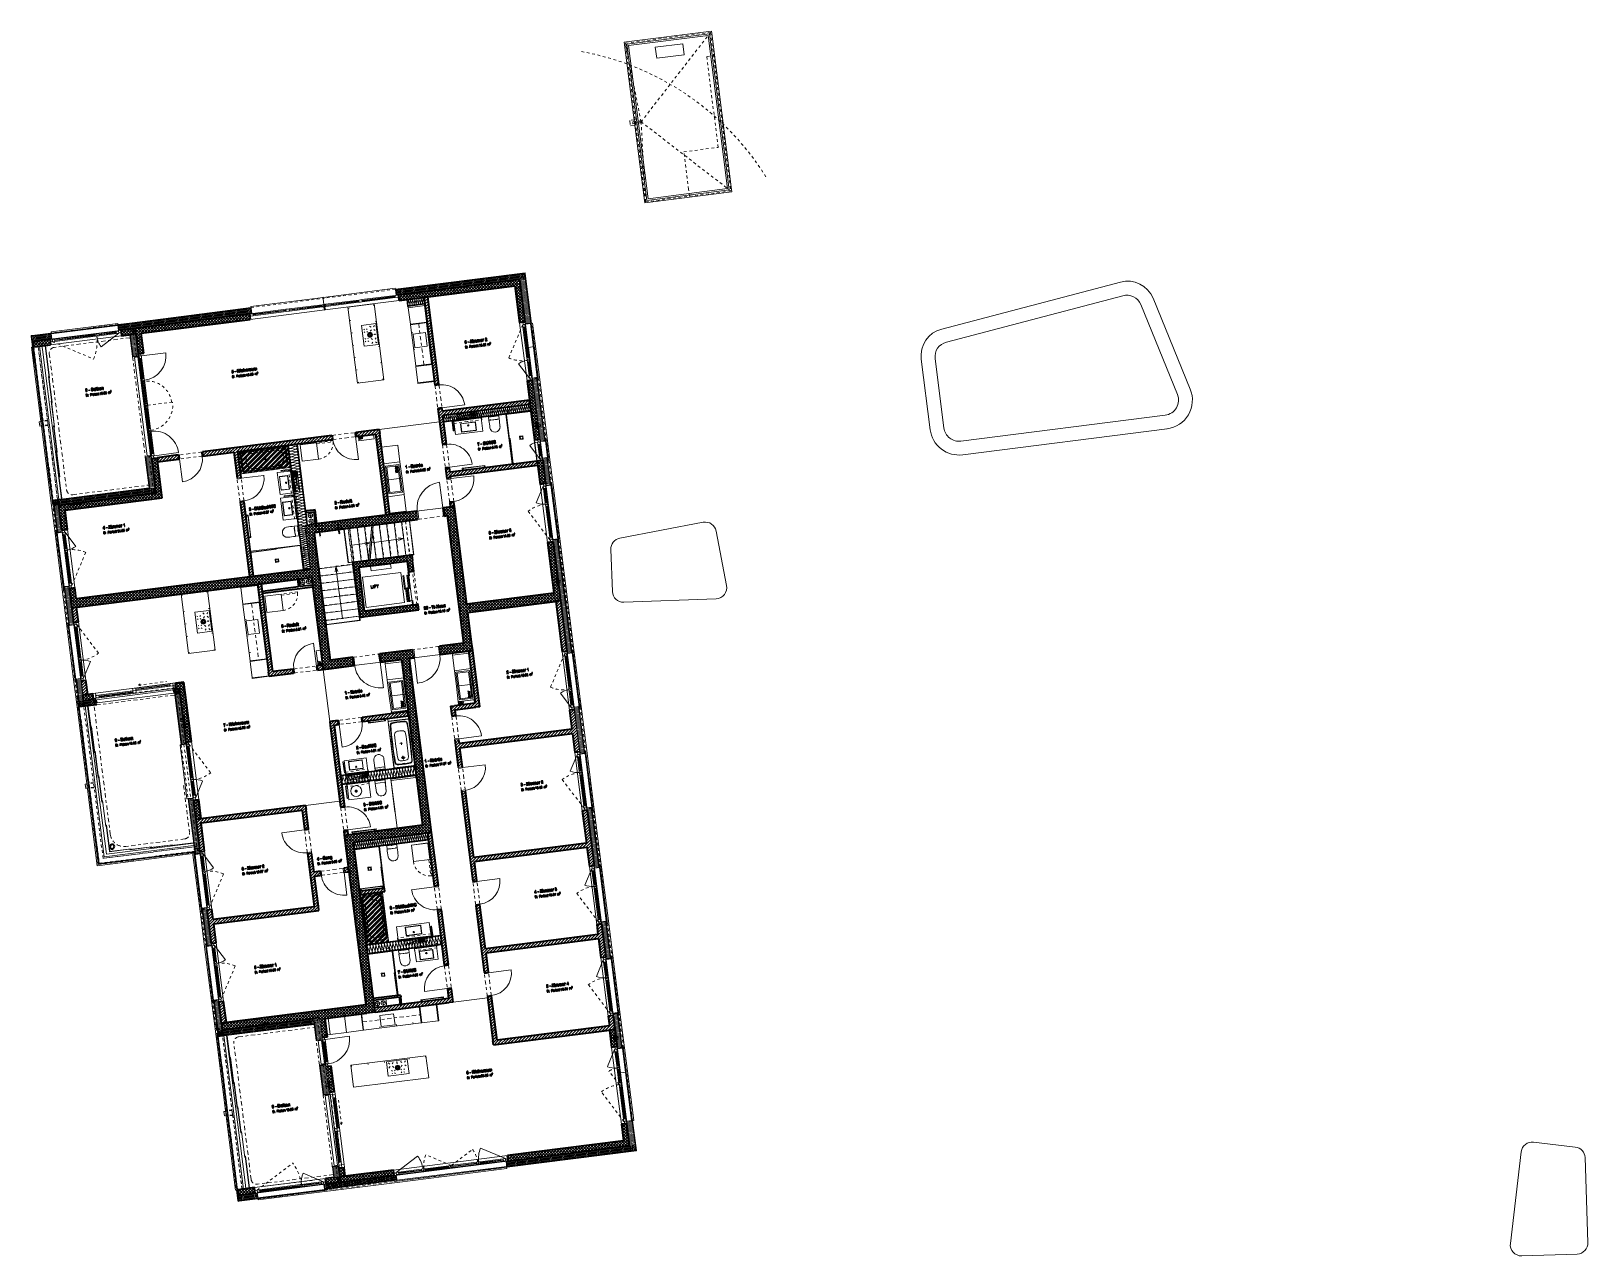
# Model space of a CAD drawing. Header units: metres. Extents: x 2713679.5 to 2713747.3, y 1226017.1 to 1226104.2.
# Drawn here: x 2713679.5 to 2713735.8, y 1226059.9 to 1226104.2 of the extents above; entities that cross this region are included whole.
import ezdxf

# ---------------------------------------------------------------- set-up
doc = ezdxf.new("R2010")
doc.units = ezdxf.units.M
doc.header["$MEASUREMENT"] = 0
for name, pattern in [('31', [105, 75, -15, 0, -15]), ('Achse', [0.115, 0, -0.04, 0.075, 0]), ('MITTELLINIE', [13, 9.34, -1.22, 1.22, -1.22]), ('Strich 2', [0.141111, 0.070556, -0.070556]), ('Strich 2_1mm', [0.15, 0.1, -0.05]), ('Strichpunkt 3_1_1mm Achsen', [0.25, 0.15, -0.05, 0, -0.05])]:
    doc.linetypes.add(name, pattern=pattern)
for name, color, linetype, true_color in [('haustechnik', 7, 'Continuous', 0x0332dd), ('raum', 7, 'Continuous', 0x000000), ('texte', 7, 'Continuous', 0x000000)]:
    doc.layers.add(name, color=color, linetype=linetype, true_color=true_color)
doc.layers.add('plangrafiken', color=251, linetype='Continuous')
doc.layers.add('waende_stuetzen', color=250, linetype='Continuous')

msp = doc.modelspace()

# ---------------------------------------------------------------- linework, layer by layer
at = {"layer": 'haustechnik', "color": 152, "linetype": 'Continuous', "lineweight": 13, "true_color": 0x0365dd}
for p, q in [((2713694.93, 1226090.363), (2713695.664, 1226090.457)), ((2713694.949, 1226090.215), (2713695.664, 1226090.457)), ((2713695.664, 1226090.457), (2713695.683, 1226090.308)), ((2713695.683, 1226090.308), (2713694.93, 1226090.363)), ((2713694.949, 1226090.215), (2713694.93, 1226090.363)), ((2713695.683, 1226090.308), (2713694.949, 1226090.215)), ((2713695.687, 1226090.278), (2713694.953, 1226090.185)), ((2713689.081, 1226087.56), (2713688.988, 1226088.294)), ((2713689.018, 1226088.298), (2713689.167, 1226088.317)), ((2713689.018, 1226088.298), (2713689.26, 1226087.582)), ((2713689.111, 1226087.564), (2713689.018, 1226088.298)), ((2713689.111, 1226087.564), (2713689.167, 1226088.317)), ((2713689.167, 1226088.317), (2713689.26, 1226087.582)), ((2713689.26, 1226087.582), (2713689.111, 1226087.564)), ((2713690.967, 1226077.311), (2713691.701, 1226077.404)), ((2713690.97, 1226077.281), (2713691.705, 1226077.374)), ((2713690.97, 1226077.281), (2713691.723, 1226077.225)), ((2713690.989, 1226077.132), (2713690.97, 1226077.281)), ((2713691.705, 1226077.374), (2713690.989, 1226077.132)), ((2713691.723, 1226077.225), (2713690.989, 1226077.132)), ((2713691.705, 1226077.374), (2713691.723, 1226077.225)), ((2713693.045, 1226071.375), (2713693.78, 1226071.468)), ((2713693.049, 1226071.345), (2713693.783, 1226071.439)), ((2713693.049, 1226071.345), (2713693.802, 1226071.29)), ((2713693.068, 1226071.197), (2713693.049, 1226071.345)), ((2713693.783, 1226071.439), (2713693.068, 1226071.197)), ((2713693.783, 1226071.439), (2713693.802, 1226071.29)), ((2713693.802, 1226071.29), (2713693.068, 1226071.197))]:
    msp.add_line(p, q, dxfattribs=at)
at = {"layer": 'haustechnik', "color": 106, "linetype": 'Continuous', "lineweight": 13, "true_color": 0x008a1e}
for p, q in [((2713691.381, 1226089.57), (2713691.927, 1226089.64)), ((2713691.402, 1226089.412), (2713691.381, 1226089.57)), ((2713691.947, 1226089.481), (2713691.402, 1226089.412)), ((2713691.927, 1226089.64), (2713691.947, 1226089.481)), ((2713689.86, 1226081.817), (2713690.019, 1226081.837)), ((2713689.93, 1226081.272), (2713689.86, 1226081.817)), ((2713690.019, 1226081.837), (2713690.088, 1226081.292)), ((2713690.088, 1226081.292), (2713689.93, 1226081.272)), ((2713695.018, 1226079.977), (2713695.564, 1226080.046)), ((2713695.034, 1226079.853), (2713695.018, 1226079.977)), ((2713695.58, 1226079.922), (2713695.034, 1226079.853)), ((2713695.564, 1226080.046), (2713695.58, 1226079.922))]:
    msp.add_line(p, q, dxfattribs=at)
at = {"layer": 'haustechnik', "color": 1, "linetype": 'Continuous', "lineweight": 13}
for p, q in [((2713692.36, 1226088.49), (2713692.846, 1226088.552)), ((2713692.487, 1226087.488), (2713692.36, 1226088.49)), ((2713692.405, 1226088.455), (2713692.812, 1226088.507)), ((2713692.522, 1226087.533), (2713692.405, 1226088.455)), ((2713692.812, 1226088.507), (2713692.929, 1226087.584)), ((2713692.846, 1226088.552), (2713692.974, 1226087.55)), ((2713692.974, 1226087.55), (2713692.487, 1226087.488)), ((2713692.929, 1226087.584), (2713692.522, 1226087.533)), ((2713695.394, 1226081.103), (2713694.908, 1226081.042)), ((2713694.908, 1226081.042), (2713695.035, 1226080.04)), ((2713695.36, 1226081.059), (2713694.953, 1226081.007)), ((2713694.953, 1226081.007), (2713695.07, 1226080.084)), ((2713695.477, 1226080.136), (2713695.36, 1226081.059)), ((2713695.521, 1226080.101), (2713695.394, 1226081.103)), ((2713692.97, 1226080.745), (2713692.484, 1226080.683)), ((2713692.484, 1226080.683), (2713692.611, 1226079.682)), ((2713692.935, 1226080.7), (2713692.529, 1226080.649)), ((2713692.529, 1226080.649), (2713692.646, 1226079.726)), ((2713693.052, 1226079.778), (2713692.935, 1226080.7)), ((2713693.097, 1226079.743), (2713692.97, 1226080.745)), ((2713692.611, 1226079.682), (2713693.097, 1226079.743)), ((2713692.646, 1226079.726), (2713693.052, 1226079.778)), ((2713695.035, 1226080.04), (2713695.521, 1226080.101)), ((2713695.07, 1226080.084), (2713695.477, 1226080.136))]:
    msp.add_line(p, q, dxfattribs=at)
at = {"layer": 'haustechnik', "color": 7, "linetype": 'Continuous', "lineweight": 13}
for p, q in [((2713689.489, 1226086.81), (2713689.767, 1226086.845)), ((2713689.546, 1226086.364), (2713689.489, 1226086.81)), ((2713689.563, 1226086.701), (2713689.722, 1226086.721)), ((2713689.748, 1226086.512), (2713689.59, 1226086.492)), ((2713689.633, 1226086.79), (2713689.653, 1226086.631)), ((2713689.679, 1226086.423), (2713689.659, 1226086.582)), ((2713689.767, 1226086.845), (2713689.823, 1226086.399)), ((2713689.823, 1226086.399), (2713689.546, 1226086.364)), ((2713689.239, 1226084.415), (2713689.685, 1226084.471)), ((2713689.274, 1226084.137), (2713689.239, 1226084.415)), ((2713689.294, 1226084.28), (2713689.453, 1226084.301)), ((2713689.383, 1226084.211), (2713689.363, 1226084.37)), ((2713689.661, 1226084.327), (2713689.502, 1226084.307)), ((2713689.571, 1226084.396), (2713689.592, 1226084.238)), ((2713689.685, 1226084.471), (2713689.72, 1226084.193)), ((2713689.72, 1226084.193), (2713689.274, 1226084.137)), ((2713691.928, 1226069.182), (2713692.374, 1226069.239)), ((2713691.963, 1226068.904), (2713691.928, 1226069.182)), ((2713691.987, 1226069.048), (2713692.146, 1226069.068)), ((2713692.076, 1226068.979), (2713692.056, 1226069.138)), ((2713692.354, 1226069.095), (2713692.195, 1226069.075)), ((2713692.265, 1226069.164), (2713692.285, 1226069.005)), ((2713692.374, 1226069.239), (2713692.409, 1226068.961)), ((2713692.409, 1226068.961), (2713691.963, 1226068.904))]:
    msp.add_line(p, q, dxfattribs=at)
at = {"layer": 'haustechnik', "color": 144, "linetype": 'Continuous', "lineweight": 20, "true_color": 0x0082b3}
for centre in [(2713689.643, 1226086.711), (2713689.582, 1226084.317), (2713692.275, 1226069.085)]:
    msp.add_circle(centre, 0.08, dxfattribs=at)
at = {"layer": 'haustechnik', "color": 20, "linetype": 'Continuous', "lineweight": 20, "true_color": 0xfa2d16}
for centre in [(2713689.669, 1226086.502), (2713689.373, 1226084.291), (2713692.066, 1226069.058)]:
    msp.add_circle(centre, 0.08, dxfattribs=at)
at = {"layer": 'plangrafiken', "color": 7, "linetype": 'Strich 2_1mm', "lineweight": 13}
for p, q in [((2713701.039, 1226103.784), (2713704.114, 1226104.175)), ((2713704.114, 1226104.175), (2713701.601, 1226100.943)), ((2713704.114, 1226104.175), (2713704.842, 1226098.441)), ((2713701.767, 1226098.05), (2713701.039, 1226103.784)), ((2713701.601, 1226100.943), (2713701.039, 1226103.784)), ((2713703.973, 1226103.3), (2713704.221, 1226103.331)), ((2713704.39, 1226100.016), (2713703.973, 1226103.3)), ((2713701.596, 1226100.982), (2713701.298, 1226100.944)), ((2713701.298, 1226100.944), (2713701.308, 1226100.865)), ((2713701.308, 1226100.865), (2713701.606, 1226100.903)), ((2713701.403, 1226100.917), (2713701.601, 1226100.943)), ((2713701.606, 1226100.903), (2713701.596, 1226100.982)), ((2713701.601, 1226100.943), (2713704.842, 1226098.441)), ((2713701.601, 1226100.943), (2713701.767, 1226098.05)), ((2713703.15, 1226099.859), (2713704.39, 1226100.016)), ((2713703.322, 1226098.5), (2713703.15, 1226099.859)), ((2713704.842, 1226098.441), (2713701.767, 1226098.05)), ((2713703.354, 1226098.252), (2713703.322, 1226098.5)), ((2713679.8, 1226092.823), (2713679.641, 1226092.803)), ((2713679.641, 1226092.803), (2713680.361, 1226087.129)), ((2713680.52, 1226087.149), (2713679.8, 1226092.823)), ((2713690.461, 1226089.413), (2713689.871, 1226089.338)), ((2713689.871, 1226089.338), (2713689.875, 1226089.3)), ((2713689.875, 1226089.3), (2713690.466, 1226089.375)), ((2713690.466, 1226089.375), (2713690.461, 1226089.413)), ((2713680.361, 1226087.129), (2713680.52, 1226087.149)), ((2713689.955, 1226086.315), (2713690.005, 1226085.918)), ((2713690.649, 1226086.403), (2713690.7, 1226086.006)), ((2713691.004, 1226086.226), (2713690.895, 1226086.212)), ((2713691.158, 1226085.016), (2713691.004, 1226086.226)), ((2713691.014, 1226086.228), (2713691.167, 1226085.027)), ((2713691.074, 1226086.235), (2713691.226, 1226085.035)), ((2713691.342, 1226086.269), (2713691.494, 1226085.069)), ((2713691.61, 1226086.303), (2713691.757, 1226085.138)), ((2713691.899, 1226086.166), (2713692.03, 1226085.137)), ((2713692.145, 1226086.371), (2713692.298, 1226085.171)), ((2713692.413, 1226086.405), (2713692.566, 1226085.205)), ((2713692.681, 1226086.439), (2713692.833, 1226085.239)), ((2713692.949, 1226086.473), (2713693.101, 1226085.273)), ((2713693.078, 1226086.489), (2713693.23, 1226085.289)), ((2713689.967, 1226084.794), (2713691.167, 1226084.947)), ((2713690.001, 1226084.526), (2713691.201, 1226084.679)), ((2713690.035, 1226084.259), (2713691.235, 1226084.411)), ((2713689.179, 1226083.943), (2713688.589, 1226083.868)), ((2713688.589, 1226083.868), (2713688.594, 1226083.831)), ((2713688.594, 1226083.831), (2713689.184, 1226083.906)), ((2713689.184, 1226083.906), (2713689.179, 1226083.943)), ((2713690.068, 1226083.991), (2713691.269, 1226084.143)), ((2713690.102, 1226083.723), (2713691.303, 1226083.875)), ((2713690.136, 1226083.455), (2713691.337, 1226083.607)), ((2713690.17, 1226083.187), (2713691.371, 1226083.339)), ((2713690.204, 1226082.919), (2713691.405, 1226083.072)), ((2713681.435, 1226079.937), (2713681.276, 1226079.916)), ((2713681.276, 1226079.916), (2713682.01, 1226074.133)), ((2713682.149, 1226074.312), (2713681.435, 1226079.937)), ((2713692.981, 1226078.474), (2713692.882, 1226078.461)), ((2713692.938, 1226078.418), (2713692.925, 1226078.517)), ((2713685.542, 1226074.742), (2713682.149, 1226074.312)), ((2713685.562, 1226074.583), (2713685.542, 1226074.742)), ((2713682.01, 1226074.133), (2713685.562, 1226074.583)), ((2713693.963, 1226074.269), (2713693.926, 1226074.264)), ((2713693.926, 1226074.264), (2713694, 1226073.674)), ((2713694.038, 1226073.678), (2713693.963, 1226074.269)), ((2713694, 1226073.674), (2713694.038, 1226073.678)), ((2713686.296, 1226068.004), (2713686.455, 1226068.024)), ((2713687.016, 1226062.329), (2713686.296, 1226068.004)), ((2713686.455, 1226068.024), (2713687.175, 1226062.349)), ((2713687.175, 1226062.349), (2713687.016, 1226062.329)), ((2713687.621, 1226062.406), (2713690.191, 1226062.732))]:
    msp.add_line(p, q, dxfattribs=at)
at = {"layer": 'plangrafiken', "color": 7, "linetype": 'Continuous', "lineweight": 13}
for p, q in [((2713703.108, 1226103.765), (2713702.116, 1226103.639)), ((2713702.116, 1226103.639), (2713702.166, 1226103.242)), ((2713703.158, 1226103.368), (2713703.108, 1226103.765)), ((2713702.166, 1226103.242), (2713703.158, 1226103.368)), ((2713718.934, 1226095.149), (2713712.47, 1226093.45)), ((2713719.019, 1226094.655), (2713712.639, 1226092.977)), ((2713721.456, 1226091.277), (2713720.114, 1226094.561)), ((2713691.957, 1226094.366), (2713690.995, 1226094.244)), ((2713690.995, 1226094.244), (2713691.344, 1226091.496)), ((2713691.001, 1226094.194), (2713691.051, 1226094.201)), ((2713691.914, 1226094.31), (2713691.964, 1226094.316)), ((2713692.306, 1226091.618), (2713691.957, 1226094.366)), ((2713693.179, 1226094.269), (2713693.774, 1226094.345)), ((2713693.186, 1226094.22), (2713693.179, 1226094.269)), ((2713693.781, 1226094.295), (2713693.186, 1226094.22)), ((2713693.186, 1226094.22), (2713693.261, 1226093.624)), ((2713693.774, 1226094.345), (2713693.781, 1226094.295)), ((2713693.856, 1226093.7), (2713693.781, 1226094.295)), ((2713720.993, 1226091.088), (2713719.668, 1226094.331)), ((2713682.685, 1226093.603), (2713680.274, 1226093.297)), ((2713680.274, 1226093.297), (2713680.277, 1226093.272)), ((2713680.277, 1226093.272), (2713682.688, 1226093.578)), ((2713682.688, 1226093.578), (2713682.685, 1226093.603)), ((2713691.058, 1226093.748), (2713691.108, 1226093.754)), ((2713691.115, 1226093.301), (2713691.164, 1226093.308)), ((2713692.008, 1226093.647), (2713691.497, 1226093.582)), ((2713691.497, 1226093.582), (2713691.593, 1226092.828)), ((2713691.601, 1226093.421), (2713691.572, 1226093.443)), ((2713691.61, 1226093.347), (2713691.588, 1226093.318)), ((2713691.675, 1226093.431), (2713691.697, 1226093.459)), ((2713691.685, 1226093.356), (2713691.713, 1226093.334)), ((2713691.838, 1226093.514), (2713691.786, 1226093.554)), ((2713691.849, 1226093.423), (2713691.809, 1226093.372)), ((2713691.929, 1226093.526), (2713691.969, 1226093.577)), ((2713691.936, 1226093.255), (2713692.016, 1226093.265)), ((2713691.94, 1226093.435), (2713691.992, 1226093.395)), ((2713691.974, 1226093.281), (2713691.976, 1226093.266)), ((2713691.979, 1226093.239), (2713691.977, 1226093.254)), ((2713691.99, 1226093.715), (2713692.039, 1226093.721)), ((2713692.104, 1226092.893), (2713692.008, 1226093.647)), ((2713693.856, 1226093.7), (2713693.261, 1226093.624)), ((2713693.261, 1226093.624), (2713693.264, 1226093.604)), ((2713693.264, 1226093.604), (2713693.859, 1226093.68)), ((2713693.452, 1226092.116), (2713693.264, 1226093.604)), ((2713693.301, 1226093.307), (2713693.351, 1226093.313)), ((2713693.357, 1226093.264), (2713693.804, 1226093.32)), ((2713693.42, 1226092.768), (2713693.357, 1226093.264)), ((2713693.804, 1226093.32), (2713693.867, 1226092.824)), ((2713693.859, 1226093.68), (2713693.839, 1226093.677)), ((2713693.839, 1226093.677), (2713694.028, 1226092.189)), ((2713693.859, 1226093.68), (2713693.856, 1226093.7)), ((2713697.628, 1226093.649), (2713697.603, 1226093.646)), ((2713697.603, 1226093.646), (2713697.862, 1226091.602)), ((2713697.887, 1226091.606), (2713697.628, 1226093.649)), ((2713679.611, 1226092.799), (2713680.326, 1226087.164)), ((2713680.351, 1226087.168), (2713679.636, 1226092.802)), ((2713679.956, 1226092.707), (2713679.939, 1226092.841)), ((2713680.641, 1226087.305), (2713679.956, 1226092.707)), ((2713691.171, 1226092.855), (2713691.221, 1226092.861)), ((2713691.593, 1226092.828), (2713692.104, 1226092.893)), ((2713691.644, 1226093.084), (2713691.615, 1226093.106)), ((2713691.653, 1226093.009), (2713691.631, 1226092.981)), ((2713691.718, 1226093.094), (2713691.74, 1226093.122)), ((2713691.728, 1226093.019), (2713691.756, 1226092.997)), ((2713691.894, 1226093.07), (2713691.843, 1226093.11)), ((2713691.906, 1226092.979), (2713691.866, 1226092.927)), ((2713691.985, 1226093.081), (2713692.025, 1226093.133)), ((2713691.997, 1226092.99), (2713692.048, 1226092.95)), ((2713692.103, 1226092.822), (2713692.152, 1226092.828)), ((2713693.377, 1226092.712), (2713693.426, 1226092.718)), ((2713693.867, 1226092.824), (2713693.42, 1226092.768)), ((2713683.288, 1226092.424), (2713683.407, 1226092.439)), ((2713683.74, 1226088.863), (2713683.288, 1226092.424)), ((2713683.407, 1226092.439), (2713683.859, 1226088.878)), ((2713691.228, 1226092.409), (2713691.278, 1226092.415)), ((2713692.178, 1226092.227), (2713692.228, 1226092.233)), ((2713693.452, 1226092.116), (2713694.048, 1226092.192)), ((2713693.455, 1226092.097), (2713694.05, 1226092.172)), ((2713694.028, 1226092.189), (2713694.048, 1226092.192)), ((2713694.048, 1226092.192), (2713694.05, 1226092.172)), ((2713694.05, 1226092.172), (2713694.126, 1226091.577)), ((2713711.732, 1226092.357), (2713712.055, 1226089.81)), ((2713712.234, 1226092.376), (2713712.551, 1226089.873)), ((2713691.285, 1226091.962), (2713691.334, 1226091.969)), ((2713691.344, 1226091.496), (2713692.306, 1226091.618)), ((2713692.254, 1226091.632), (2713692.304, 1226091.638)), ((2713693.455, 1226092.097), (2713693.452, 1226092.116)), ((2713693.53, 1226091.501), (2713693.455, 1226092.097)), ((2713694.126, 1226091.577), (2713693.53, 1226091.501)), ((2713694.128, 1226091.557), (2713693.533, 1226091.481)), ((2713694.126, 1226091.577), (2713694.128, 1226091.557)), ((2713697.862, 1226091.602), (2713697.887, 1226091.606)), ((2713691.341, 1226091.516), (2713691.391, 1226091.522)), ((2713693.533, 1226091.481), (2713693.53, 1226091.501)), ((2713697.608, 1226090.471), (2713696.715, 1226090.358)), ((2713697.834, 1226088.686), (2713697.608, 1226090.471)), ((2713679.844, 1226090.092), (2713679.904, 1226090.1)), ((2713679.863, 1226089.943), (2713679.844, 1226090.092)), ((2713679.922, 1226089.951), (2713679.863, 1226089.943)), ((2713694.768, 1226090.101), (2713694.767, 1226090.101)), ((2713694.767, 1226090.1), (2713694.768, 1226090.095)), ((2713694.795, 1226090.104), (2713694.768, 1226090.101)), ((2713694.768, 1226090.095), (2713694.769, 1226090.083)), ((2713694.769, 1226090.083), (2713694.77, 1226090.079)), ((2713694.77, 1226090.079), (2713694.77, 1226090.077)), ((2713694.771, 1226090.077), (2713694.77, 1226090.077)), ((2713694.77, 1226090.076), (2713694.81, 1226089.765)), ((2713694.779, 1226090.102), (2713694.784, 1226090.103)), ((2713694.781, 1226090.105), (2713694.782, 1226090.1)), ((2713694.796, 1226090.105), (2713694.795, 1226090.104)), ((2713694.799, 1226090.082), (2713694.796, 1226090.104)), ((2713694.799, 1226090.08), (2713694.798, 1226090.08)), ((2713694.799, 1226090.081), (2713694.799, 1226090.082)), ((2713694.839, 1226089.768), (2713694.799, 1226090.08)), ((2713694.831, 1226090.109), (2713695.823, 1226090.235)), ((2713694.892, 1226089.633), (2713694.831, 1226090.109)), ((2713695.112, 1226089.726), (2713695.075, 1226090.014)), ((2713695.084, 1226090.025), (2713695.6, 1226090.091)), ((2713695.121, 1226089.732), (2713695.086, 1226090.01)), ((2713695.09, 1226090.016), (2713695.596, 1226090.08)), ((2713695.325, 1226090.106), (2713695.345, 1226090.109)), ((2713695.337, 1226090.098), (2713695.334, 1226090.117)), ((2713695.601, 1226090.076), (2713695.637, 1226089.798)), ((2713695.611, 1226090.082), (2713695.647, 1226089.794)), ((2713695.823, 1226090.235), (2713695.884, 1226089.759)), ((2713696.086, 1226090.268), (2713696.453, 1226090.315)), ((2713696.27, 1226090.292), (2713696.086, 1226090.268)), ((2713696.086, 1226090.268), (2713696.086, 1226090.266)), ((2713696.102, 1226090.153), (2713696.086, 1226090.268)), ((2713696.086, 1226090.266), (2713696.102, 1226090.153)), ((2713696.107, 1226090.155), (2713696.147, 1226090.16)), ((2713696.147, 1226090.16), (2713696.162, 1226090.162)), ((2713696.165, 1226090.158), (2713696.404, 1226090.189)), ((2713696.165, 1226090.16), (2713696.165, 1226090.158)), ((2713696.402, 1226090.184), (2713696.168, 1226090.155)), ((2713696.453, 1226090.315), (2713696.27, 1226090.292)), ((2713696.404, 1226090.189), (2713696.404, 1226090.191)), ((2713696.406, 1226090.193), (2713696.417, 1226090.194)), ((2713696.417, 1226090.194), (2713696.462, 1226090.2)), ((2713696.453, 1226090.312), (2713696.453, 1226090.315)), ((2713696.453, 1226090.315), (2713696.466, 1226090.199)), ((2713696.466, 1226090.199), (2713696.453, 1226090.312)), ((2713696.715, 1226090.358), (2713696.941, 1226088.572)), ((2713696.734, 1226090.35), (2713696.726, 1226090.349)), ((2713696.726, 1226090.349), (2713696.838, 1226089.467)), ((2713696.846, 1226089.468), (2713696.734, 1226090.35)), ((2713697.815, 1226090.027), (2713697.876, 1226090.027)), ((2713697.82, 1226089.99), (2713697.88, 1226089.99)), ((2713697.825, 1226089.952), (2713697.885, 1226089.952)), ((2713697.829, 1226089.915), (2713697.89, 1226089.915)), ((2713697.834, 1226089.877), (2713697.895, 1226089.877)), ((2713713.166, 1226089.397), (2713720.554, 1226090.334)), ((2713689.278, 1226089.263), (2713689.866, 1226089.338)), ((2713689.866, 1226089.338), (2713689.941, 1226088.747)), ((2713694.81, 1226089.765), (2713694.81, 1226089.764)), ((2713694.811, 1226089.764), (2713694.838, 1226089.767)), ((2713694.839, 1226089.767), (2713694.839, 1226089.768)), ((2713695.884, 1226089.759), (2713694.892, 1226089.633)), ((2713695.639, 1226089.783), (2713695.123, 1226089.718)), ((2713695.632, 1226089.792), (2713695.126, 1226089.728)), ((2713696.838, 1226089.467), (2713696.846, 1226089.468)), ((2713696.864, 1226089.49), (2713696.856, 1226089.489)), ((2713696.856, 1226089.489), (2713696.97, 1226088.591)), ((2713696.978, 1226088.592), (2713696.864, 1226089.49)), ((2713697.326, 1226089.589), (2713697.207, 1226089.574)), ((2713697.207, 1226089.574), (2713697.222, 1226089.455)), ((2713697.222, 1226089.455), (2713697.342, 1226089.47)), ((2713697.342, 1226089.47), (2713697.326, 1226089.589)), ((2713698.154, 1226089.502), (2713698.129, 1226089.499)), ((2713698.129, 1226089.499), (2713698.23, 1226088.706)), ((2713698.255, 1226088.709), (2713698.154, 1226089.502)), ((2713713.229, 1226088.901), (2713720.617, 1226089.838)), ((2713683.859, 1226088.878), (2713683.74, 1226088.863)), ((2713687.035, 1226088.994), (2713687.131, 1226088.23)), ((2713688.803, 1226089.233), (2713687.048, 1226089.01)), ((2713687.054, 1226088.921), (2713687.113, 1226088.929)), ((2713687.056, 1226088.907), (2713687.054, 1226088.921)), ((2713687.061, 1226088.907), (2713687.056, 1226088.907)), ((2713687.174, 1226088.37), (2713687.111, 1226088.868)), ((2713687.113, 1226088.929), (2713687.192, 1226088.312)), ((2713687.18, 1226088.38), (2713687.119, 1226088.86)), ((2713687.158, 1226088.858), (2713687.217, 1226088.392)), ((2713687.227, 1226089), (2713688.63, 1226089.178)), ((2713688.623, 1226089.145), (2713687.244, 1226088.97)), ((2713687.532, 1226088.948), (2713688.405, 1226089.059)), ((2713688.684, 1226088.843), (2713688.688, 1226088.813)), ((2713688.794, 1226088.592), (2713688.735, 1226089.058)), ((2713688.77, 1226089.07), (2713688.831, 1226088.59)), ((2713688.917, 1226088.456), (2713688.82, 1226089.22)), ((2713689.353, 1226088.673), (2713689.278, 1226089.263)), ((2713689.941, 1226088.747), (2713689.353, 1226088.673)), ((2713692.808, 1226089.247), (2713692.213, 1226089.172)), ((2713692.213, 1226089.172), (2713692.289, 1226088.577)), ((2713692.884, 1226088.652), (2713692.808, 1226089.247)), ((2713687.13, 1226088.319), (2713687.135, 1226088.32)), ((2713687.132, 1226088.304), (2713687.13, 1226088.319)), ((2713687.192, 1226088.312), (2713687.132, 1226088.304)), ((2713688.904, 1226088.44), (2713687.149, 1226088.217)), ((2713687.319, 1226088.639), (2713687.318, 1226088.644)), ((2713688.723, 1226088.45), (2713687.32, 1226088.272)), ((2713687.329, 1226088.305), (2713688.707, 1226088.48)), ((2713688.474, 1226088.508), (2713687.601, 1226088.398)), ((2713688.03, 1226088.733), (2713688.031, 1226088.731)), ((2713688.449, 1226088.256), (2713688.925, 1226088.316)), ((2713688.549, 1226087.462), (2713688.449, 1226088.256)), ((2713688.579, 1226088.337), (2713688.58, 1226088.337)), ((2713688.58, 1226088.337), (2713688.892, 1226088.377)), ((2713688.583, 1226088.309), (2713688.58, 1226088.336)), ((2713688.583, 1226088.309), (2713688.583, 1226088.309)), ((2713688.896, 1226088.348), (2713688.584, 1226088.309)), ((2713688.892, 1226088.377), (2713688.893, 1226088.377)), ((2713688.893, 1226088.377), (2713688.895, 1226088.377)), ((2713688.895, 1226088.377), (2713688.916, 1226088.38)), ((2713688.897, 1226088.348), (2713688.896, 1226088.349)), ((2713688.903, 1226088.349), (2713688.898, 1226088.349)), ((2713688.915, 1226088.351), (2713688.903, 1226088.349)), ((2713688.92, 1226088.351), (2713688.915, 1226088.351)), ((2713688.921, 1226088.366), (2713688.916, 1226088.365)), ((2713688.917, 1226088.38), (2713688.917, 1226088.379)), ((2713688.917, 1226088.379), (2713688.92, 1226088.352)), ((2713688.919, 1226088.363), (2713688.918, 1226088.368)), ((2713688.92, 1226088.352), (2713688.92, 1226088.351)), ((2713688.925, 1226088.316), (2713689.026, 1226087.523)), ((2713692.289, 1226088.577), (2713692.884, 1226088.652)), ((2713692.364, 1226087.981), (2713692.289, 1226088.577)), ((2713692.884, 1226088.652), (2713692.96, 1226088.057)), ((2713695.136, 1226088.414), (2713695.951, 1226088.517)), ((2713695.144, 1226088.354), (2713695.136, 1226088.414)), ((2713695.158, 1226088.356), (2713695.144, 1226088.354)), ((2713695.158, 1226088.361), (2713695.158, 1226088.356)), ((2713695.893, 1226088.5), (2713695.197, 1226088.412)), ((2713695.944, 1226088.456), (2713695.943, 1226088.461)), ((2713695.959, 1226088.458), (2713695.944, 1226088.456)), ((2713695.951, 1226088.517), (2713695.959, 1226088.458)), ((2713696.941, 1226088.572), (2713697.834, 1226088.686)), ((2713696.97, 1226088.591), (2713696.978, 1226088.592)), ((2713698.23, 1226088.706), (2713698.255, 1226088.709)), ((2713688.584, 1226087.628), (2713688.523, 1226088.104)), ((2713688.532, 1226088.115), (2713688.82, 1226088.152)), ((2713688.593, 1226087.634), (2713688.534, 1226088.1)), ((2713688.538, 1226088.106), (2713688.816, 1226088.141)), ((2713688.883, 1226087.656), (2713688.595, 1226087.619)), ((2713688.876, 1226087.665), (2713688.599, 1226087.63)), ((2713688.822, 1226088.137), (2713688.881, 1226087.67)), ((2713688.831, 1226088.143), (2713688.891, 1226087.667)), ((2713688.901, 1226087.91), (2713688.921, 1226087.912)), ((2713688.912, 1226087.901), (2713688.909, 1226087.921)), ((2713692.364, 1226087.981), (2713692.96, 1226088.057)), ((2713692.44, 1226087.386), (2713692.364, 1226087.981)), ((2713692.96, 1226088.057), (2713693.035, 1226087.462)), ((2713698.357, 1226087.905), (2713698.332, 1226087.902)), ((2713698.332, 1226087.902), (2713698.604, 1226085.759)), ((2713698.629, 1226085.762), (2713698.357, 1226087.905)), ((2713680.326, 1226087.164), (2713680.351, 1226087.168)), ((2713680.507, 1226087.252), (2713680.527, 1226087.252)), ((2713680.512, 1226087.215), (2713680.532, 1226087.215)), ((2713680.516, 1226087.177), (2713680.536, 1226087.177)), ((2713680.521, 1226087.14), (2713680.541, 1226087.14)), ((2713680.526, 1226087.102), (2713680.546, 1226087.102)), ((2713680.536, 1226087.18), (2713680.536, 1226087.272)), ((2713680.552, 1226087.294), (2713680.641, 1226087.305)), ((2713680.949, 1226087.107), (2713680.949, 1226087.122)), ((2713680.986, 1226087.067), (2713680.986, 1226087.127)), ((2713681.024, 1226087.071), (2713681.024, 1226087.132)), ((2713681.061, 1226087.076), (2713681.061, 1226087.137)), ((2713681.099, 1226087.081), (2713681.099, 1226087.141)), ((2713681.136, 1226087.086), (2713681.136, 1226087.146)), ((2713681.174, 1226087.091), (2713681.174, 1226087.151)), ((2713681.211, 1226087.095), (2713681.211, 1226087.156)), ((2713681.249, 1226087.1), (2713681.249, 1226087.161)), ((2713681.286, 1226087.105), (2713681.286, 1226087.165)), ((2713681.324, 1226087.11), (2713681.324, 1226087.17)), ((2713689.026, 1226087.523), (2713688.549, 1226087.462)), ((2713688.566, 1226087.333), (2713689.042, 1226087.394)), ((2713688.666, 1226086.539), (2713688.566, 1226087.333)), ((2713688.701, 1226086.705), (2713688.64, 1226087.181)), ((2713688.649, 1226087.192), (2713688.937, 1226087.229)), ((2713688.71, 1226086.711), (2713688.651, 1226087.178)), ((2713688.655, 1226087.183), (2713688.933, 1226087.218)), ((2713688.697, 1226087.415), (2713689.009, 1226087.454)), ((2713688.697, 1226087.415), (2713688.697, 1226087.415)), ((2713688.7, 1226087.387), (2713688.697, 1226087.414)), ((2713688.7, 1226087.386), (2713688.7, 1226087.387)), ((2713689.013, 1226087.426), (2713688.701, 1226087.386)), ((2713688.939, 1226087.214), (2713688.998, 1226086.748)), ((2713688.948, 1226087.22), (2713689.008, 1226086.744)), ((2713689.009, 1226087.454), (2713689.01, 1226087.454)), ((2713689.01, 1226087.455), (2713689.012, 1226087.455)), ((2713689.012, 1226087.455), (2713689.033, 1226087.457)), ((2713689.014, 1226087.426), (2713689.013, 1226087.426)), ((2713689.02, 1226087.427), (2713689.015, 1226087.426)), ((2713689.032, 1226087.428), (2713689.02, 1226087.427)), ((2713689.037, 1226087.429), (2713689.032, 1226087.428)), ((2713689.038, 1226087.443), (2713689.033, 1226087.443)), ((2713689.034, 1226087.458), (2713689.034, 1226087.457)), ((2713689.034, 1226087.457), (2713689.037, 1226087.43)), ((2713689.036, 1226087.441), (2713689.035, 1226087.446)), ((2713689.037, 1226087.43), (2713689.037, 1226087.429)), ((2713689.042, 1226087.394), (2713689.143, 1226086.6)), ((2713693.035, 1226087.462), (2713692.44, 1226087.386)), ((2713692.515, 1226086.791), (2713692.44, 1226087.386)), ((2713693.035, 1226087.462), (2713693.111, 1226086.867)), ((2713687.334, 1226086.714), (2713687.393, 1226086.722)), ((2713687.336, 1226086.699), (2713687.334, 1226086.714)), ((2713687.341, 1226086.7), (2713687.336, 1226086.699)), ((2713687.479, 1226085.964), (2713687.391, 1226086.661)), ((2713687.393, 1226086.722), (2713687.497, 1226085.906)), ((2713689.143, 1226086.6), (2713688.666, 1226086.539)), ((2713689, 1226086.733), (2713688.712, 1226086.696)), ((2713688.994, 1226086.742), (2713688.716, 1226086.707)), ((2713689.018, 1226086.987), (2713689.038, 1226086.99)), ((2713689.029, 1226086.979), (2713689.027, 1226086.998)), ((2713693.227, 1226086.508), (2713691.917, 1226086.342)), ((2713693.111, 1226086.867), (2713692.515, 1226086.791)), ((2713692.515, 1226086.791), (2713692.522, 1226086.741)), ((2713692.522, 1226086.741), (2713693.117, 1226086.817)), ((2713693.117, 1226086.817), (2713693.111, 1226086.867)), ((2713693.379, 1226085.308), (2713693.227, 1226086.508)), ((2713693.391, 1226085.289), (2713693.234, 1226086.529)), ((2713680.477, 1226086.176), (2713680.452, 1226086.172)), ((2713680.452, 1226086.172), (2713680.724, 1226084.03)), ((2713680.749, 1226084.033), (2713680.477, 1226086.176)), ((2713689.173, 1226086.337), (2713689.06, 1226086.321)), ((2713689.06, 1226086.321), (2713689.176, 1226086.337)), ((2713689.092, 1226086.021), (2713689.062, 1226086.255)), ((2713689.063, 1226086.316), (2713689.068, 1226086.276)), ((2713689.068, 1226086.258), (2713689.066, 1226086.258)), ((2713689.066, 1226086.258), (2713689.097, 1226086.019)), ((2713689.068, 1226086.276), (2713689.07, 1226086.261)), ((2713689.097, 1226086.019), (2713689.098, 1226086.019)), ((2713689.101, 1226086.017), (2713689.102, 1226086.006)), ((2713689.102, 1226086.006), (2713689.108, 1226085.962)), ((2713689.107, 1226085.957), (2713689.22, 1226085.97)), ((2713689.223, 1226085.97), (2713689.107, 1226085.957)), ((2713689.176, 1226086.337), (2713689.173, 1226086.337)), ((2713689.199, 1226086.153), (2713689.176, 1226086.337)), ((2713689.176, 1226086.337), (2713689.223, 1226085.97)), ((2713689.223, 1226085.97), (2713689.199, 1226086.153)), ((2713689.22, 1226085.97), (2713689.223, 1226085.97)), ((2713690.856, 1226086.207), (2713689.804, 1226086.074)), ((2713689.804, 1226086.074), (2713690.206, 1226082.909)), ((2713691.009, 1226084.997), (2713690.856, 1226086.207)), ((2713691.868, 1226086.336), (2713690.866, 1226086.209)), ((2713690.866, 1226086.209), (2713691.018, 1226085.008)), ((2713691.064, 1226086.234), (2713691.216, 1226085.034)), ((2713691.332, 1226086.268), (2713691.484, 1226085.068)), ((2713691.6, 1226086.302), (2713691.752, 1226085.101)), ((2713691.752, 1226085.101), (2713691.868, 1226086.336)), ((2713691.802, 1226085.108), (2713691.917, 1226086.342)), ((2713691.895, 1226086.12), (2713692.02, 1226085.135)), ((2713692.135, 1226086.37), (2713692.288, 1226085.169)), ((2713692.403, 1226086.404), (2713692.556, 1226085.203)), ((2713692.671, 1226086.438), (2713692.823, 1226085.237)), ((2713692.939, 1226086.472), (2713693.091, 1226085.271)), ((2713703.85, 1226086.462), (2713700.831, 1226085.886)), ((2713704.693, 1226084.173), (2713704.318, 1226086.144)), ((2713687.437, 1226085.899), (2713687.435, 1226085.914)), ((2713687.435, 1226085.914), (2713687.44, 1226085.914)), ((2713687.497, 1226085.906), (2713687.437, 1226085.899)), ((2713689.275, 1226085.639), (2713687.489, 1226085.412)), ((2713687.489, 1226085.412), (2713687.602, 1226084.519)), ((2713688.406, 1226085.497), (2713687.508, 1226085.383)), ((2713687.508, 1226085.383), (2713687.509, 1226085.375)), ((2713687.509, 1226085.375), (2713688.407, 1226085.489)), ((2713689.266, 1226085.628), (2713688.383, 1226085.516)), ((2713688.383, 1226085.516), (2713688.384, 1226085.508)), ((2713688.384, 1226085.508), (2713689.267, 1226085.62)), ((2713688.407, 1226085.489), (2713688.406, 1226085.497)), ((2713689.267, 1226085.62), (2713689.266, 1226085.628)), ((2713689.388, 1226084.746), (2713689.275, 1226085.639)), ((2713691.14, 1226085.634), (2713691.81, 1226085.719)), ((2713691.81, 1226085.719), (2713691.618, 1226085.745)), ((2713691.81, 1226085.719), (2713691.631, 1226085.646)), ((2713691.859, 1226085.725), (2713693.015, 1226085.872)), ((2713693.015, 1226085.872), (2713692.824, 1226085.898)), ((2713693.015, 1226085.872), (2713692.836, 1226085.799)), ((2713698.604, 1226085.759), (2713698.629, 1226085.762)), ((2713700.506, 1226085.478), (2713700.564, 1226083.957)), ((2713688.49, 1226085.146), (2713688.371, 1226085.131)), ((2713688.371, 1226085.131), (2713688.387, 1226085.012)), ((2713688.387, 1226085.012), (2713688.506, 1226085.027)), ((2713688.506, 1226085.027), (2713688.49, 1226085.146)), ((2713689.968, 1226084.784), (2713691.168, 1226084.937)), ((2713690.568, 1226084.861), (2713690.542, 1226084.669)), ((2713690.568, 1226084.861), (2713690.641, 1226084.682)), ((2713690.806, 1226082.986), (2713690.568, 1226084.861)), ((2713691.158, 1226085.016), (2713691.009, 1226084.997)), ((2713691.018, 1226085.008), (2713691.752, 1226085.101)), ((2713691.406, 1226083.062), (2713691.158, 1226085.016)), ((2713691.802, 1226085.108), (2713693.379, 1226085.308)), ((2713691.823, 1226084.859), (2713692.547, 1226084.95)), ((2713691.842, 1226084.71), (2713691.823, 1226084.859)), ((2713692.547, 1226084.95), (2713692.566, 1226084.802)), ((2713693.312, 1226085.279), (2713693.391, 1226085.289)), ((2713687.602, 1226084.519), (2713689.388, 1226084.746)), ((2713690.002, 1226084.516), (2713691.202, 1226084.669)), ((2713690.036, 1226084.249), (2713691.236, 1226084.401)), ((2713691.524, 1226084.473), (2713692.913, 1226084.649)), ((2713691.663, 1226083.382), (2713691.524, 1226084.473)), ((2713692.566, 1226084.802), (2713691.842, 1226084.71)), ((2713692.913, 1226084.649), (2713693.052, 1226083.558)), ((2713693.021, 1226084.532), (2713692.987, 1226084.527)), ((2713692.987, 1226084.527), (2713693.048, 1226084.041)), ((2713693.083, 1226084.046), (2713693.021, 1226084.532)), ((2713693.165, 1226084.55), (2713693.13, 1226084.546)), ((2713693.13, 1226084.546), (2713693.192, 1226084.06)), ((2713693.227, 1226084.064), (2713693.165, 1226084.55)), ((2713693.168, 1226084.646), (2713693.218, 1226084.652)), ((2713693.172, 1226084.616), (2713693.168, 1226084.646)), ((2713693.175, 1226084.516), (2713693.171, 1226084.541)), ((2713693.234, 1226084.523), (2713693.175, 1226084.516)), ((2713693.337, 1226083.498), (2713693.185, 1226084.689)), ((2713693.218, 1226084.652), (2713693.234, 1226084.523)), ((2713698.529, 1226084.402), (2713698.589, 1226084.402)), ((2713698.534, 1226084.365), (2713698.594, 1226084.365)), ((2713698.539, 1226084.327), (2713698.599, 1226084.327)), ((2713698.543, 1226084.29), (2713698.604, 1226084.29)), ((2713698.548, 1226084.252), (2713698.609, 1226084.252)), ((2713680.724, 1226084.03), (2713680.749, 1226084.033)), ((2713685.93, 1226083.995), (2713684.968, 1226083.873)), ((2713684.968, 1226083.873), (2713685.241, 1226081.72)), ((2713684.974, 1226083.823), (2713685.024, 1226083.829)), ((2713685.887, 1226083.939), (2713685.936, 1226083.945)), ((2713686.203, 1226081.842), (2713685.93, 1226083.995)), ((2713687.121, 1226084.146), (2713687.731, 1226084.223)), ((2713687.126, 1226084.101), (2713687.121, 1226084.146)), ((2713687.126, 1226084.101), (2713687.736, 1226084.179)), ((2713687.202, 1226083.506), (2713687.126, 1226084.101)), ((2713687.731, 1226084.223), (2713687.736, 1226084.179)), ((2713687.736, 1226084.179), (2713687.812, 1226083.583)), ((2713687.997, 1226083.793), (2713688.584, 1226083.868)), ((2713688.072, 1226083.203), (2713687.997, 1226083.793)), ((2713688.584, 1226083.868), (2713688.659, 1226083.278)), ((2713690.07, 1226083.981), (2713691.27, 1226084.133)), ((2713690.104, 1226083.713), (2713691.304, 1226083.865)), ((2713693.048, 1226084.041), (2713693.083, 1226084.046)), ((2713693.118, 1226084.09), (2713693.083, 1226084.086)), ((2713693.083, 1226084.086), (2713693.145, 1226083.6)), ((2713693.179, 1226083.604), (2713693.118, 1226084.09)), ((2713693.182, 1226084.099), (2713693.147, 1226084.094)), ((2713693.147, 1226084.094), (2713693.209, 1226083.608)), ((2713693.244, 1226083.612), (2713693.182, 1226084.099)), ((2713693.192, 1226084.06), (2713693.227, 1226084.064)), ((2713698.553, 1226084.215), (2713698.584, 1226084.215)), ((2713700.979, 1226083.572), (2713704.316, 1226083.699)), ((2713685.05, 1226083.228), (2713685.099, 1226083.234)), ((2713685.981, 1226083.275), (2713685.47, 1226083.211)), ((2713685.47, 1226083.211), (2713685.566, 1226082.457)), ((2713685.81, 1226083.143), (2713685.759, 1226083.183)), ((2713685.902, 1226083.154), (2713685.941, 1226083.206)), ((2713685.962, 1226083.344), (2713686.012, 1226083.35)), ((2713686.077, 1226082.521), (2713685.981, 1226083.275)), ((2713687.812, 1226083.583), (2713687.202, 1226083.506)), ((2713687.202, 1226083.506), (2713687.204, 1226083.486)), ((2713687.204, 1226083.486), (2713687.814, 1226083.564)), ((2713687.204, 1226083.486), (2713687.462, 1226081.452)), ((2713687.814, 1226083.564), (2713687.795, 1226083.561)), ((2713687.795, 1226083.561), (2713688.053, 1226081.527)), ((2713687.814, 1226083.564), (2713687.812, 1226083.583)), ((2713688.659, 1226083.278), (2713688.072, 1226083.203)), ((2713690.138, 1226083.445), (2713691.338, 1226083.597)), ((2713690.172, 1226083.177), (2713691.372, 1226083.33)), ((2713693.052, 1226083.558), (2713691.663, 1226083.382)), ((2713693.145, 1226083.6), (2713693.179, 1226083.604)), ((2713693.209, 1226083.608), (2713693.244, 1226083.612)), ((2713693.255, 1226083.604), (2713693.21, 1226083.598)), ((2713693.347, 1226083.631), (2713693.253, 1226083.619)), ((2713693.253, 1226083.619), (2713693.255, 1226083.604)), ((2713693.305, 1226083.504), (2713693.306, 1226083.494)), ((2713693.306, 1226083.494), (2713693.364, 1226083.502)), ((2713693.364, 1226083.502), (2713693.347, 1226083.631)), ((2713680.901, 1226082.832), (2713680.877, 1226082.829)), ((2713680.877, 1226082.829), (2713681.149, 1226080.686)), ((2713681.173, 1226080.69), (2713680.901, 1226082.832)), ((2713685.106, 1226082.781), (2713685.156, 1226082.788)), ((2713685.574, 1226083.05), (2713685.545, 1226083.072)), ((2713685.583, 1226082.975), (2713685.561, 1226082.947)), ((2713685.616, 1226082.713), (2713685.588, 1226082.735)), ((2713685.626, 1226082.638), (2713685.604, 1226082.61)), ((2713685.648, 1226083.059), (2713685.67, 1226083.088)), ((2713685.658, 1226082.985), (2713685.686, 1226082.963)), ((2713685.691, 1226082.722), (2713685.713, 1226082.75)), ((2713685.701, 1226082.647), (2713685.729, 1226082.626)), ((2713685.822, 1226083.052), (2713685.782, 1226083)), ((2713685.867, 1226082.698), (2713685.815, 1226082.738)), ((2713685.878, 1226082.607), (2713685.839, 1226082.556)), ((2713685.909, 1226082.883), (2713685.989, 1226082.893)), ((2713685.913, 1226083.063), (2713685.965, 1226083.023)), ((2713685.947, 1226082.909), (2713685.949, 1226082.894)), ((2713685.952, 1226082.868), (2713685.95, 1226082.882)), ((2713685.958, 1226082.71), (2713685.998, 1226082.761)), ((2713685.97, 1226082.619), (2713686.021, 1226082.579)), ((2713687.273, 1226082.94), (2713687.323, 1226082.947)), ((2713687.329, 1226082.897), (2713687.741, 1226082.949)), ((2713687.392, 1226082.401), (2713687.329, 1226082.897)), ((2713687.741, 1226082.949), (2713687.804, 1226082.453)), ((2713690.223, 1226082.77), (2713690.204, 1226082.919)), ((2713691.445, 1226082.915), (2713690.205, 1226082.758)), ((2713690.206, 1226082.909), (2713691.406, 1226083.062)), ((2713691.424, 1226082.923), (2713690.223, 1226082.77)), ((2713691.405, 1226083.072), (2713691.424, 1226082.923)), ((2713691.431, 1226083.025), (2713691.445, 1226082.915)), ((2713685.163, 1226082.335), (2713685.213, 1226082.341)), ((2713685.566, 1226082.457), (2713686.077, 1226082.521)), ((2713686.076, 1226082.451), (2713686.125, 1226082.457)), ((2713687.349, 1226082.345), (2713687.399, 1226082.352)), ((2713687.804, 1226082.453), (2713687.392, 1226082.401)), ((2713685.238, 1226081.74), (2713685.288, 1226081.746)), ((2713685.241, 1226081.72), (2713686.203, 1226081.842)), ((2713686.151, 1226081.856), (2713686.201, 1226081.862)), ((2713687.425, 1226081.75), (2713687.474, 1226081.756)), ((2713687.462, 1226081.452), (2713688.072, 1226081.53)), ((2713687.462, 1226081.452), (2713687.465, 1226081.433)), ((2713688.075, 1226081.51), (2713687.465, 1226081.433)), ((2713687.465, 1226081.433), (2713687.54, 1226080.837)), ((2713688.053, 1226081.527), (2713688.072, 1226081.53)), ((2713688.075, 1226081.51), (2713688.072, 1226081.53)), ((2713688.15, 1226080.915), (2713688.075, 1226081.51)), ((2713692.339, 1226081.426), (2713692.935, 1226081.502)), ((2713692.35, 1226081.347), (2713692.339, 1226081.426)), ((2713692.935, 1226081.502), (2713692.945, 1226081.422)), ((2713694.77, 1226081.735), (2713695.365, 1226081.81)), ((2713694.78, 1226081.655), (2713694.77, 1226081.735)), ((2713695.375, 1226081.731), (2713694.78, 1226081.655)), ((2713694.851, 1226081.095), (2713694.78, 1226081.655)), ((2713695.365, 1226081.81), (2713695.375, 1226081.731)), ((2713695.375, 1226081.731), (2713695.446, 1226081.17)), ((2713699.126, 1226081.844), (2713699.101, 1226081.841)), ((2713699.101, 1226081.841), (2713699.373, 1226079.698)), ((2713699.398, 1226079.701), (2713699.126, 1226081.844)), ((2713688.15, 1226080.915), (2713687.54, 1226080.837)), ((2713687.543, 1226080.817), (2713688.153, 1226080.895)), ((2713688.153, 1226080.895), (2713688.15, 1226080.915)), ((2713692.945, 1226081.422), (2713692.35, 1226081.347)), ((2713692.424, 1226080.762), (2713692.35, 1226081.347)), ((2713692.945, 1226081.422), (2713693.019, 1226080.837)), ((2713694.851, 1226081.095), (2713695.446, 1226081.17)), ((2713694.922, 1226080.534), (2713694.851, 1226081.095)), ((2713695.446, 1226081.17), (2713695.517, 1226080.61)), ((2713681.149, 1226080.686), (2713681.173, 1226080.69)), ((2713681.915, 1226080.048), (2713684.693, 1226080.4)), ((2713684.693, 1226080.4), (2713684.708, 1226080.281)), ((2713687.54, 1226080.837), (2713687.543, 1226080.817)), ((2713693.019, 1226080.837), (2713692.424, 1226080.762)), ((2713692.498, 1226080.176), (2713692.424, 1226080.762)), ((2713693.019, 1226080.837), (2713693.093, 1226080.252)), ((2713694.922, 1226080.534), (2713695.517, 1226080.61)), ((2713694.993, 1226079.974), (2713694.922, 1226080.534)), ((2713695.517, 1226080.61), (2713695.589, 1226080.049)), ((2713681.277, 1226079.876), (2713681.252, 1226079.873)), ((2713681.252, 1226079.873), (2713681.984, 1226074.099)), ((2713682.006, 1226074.127), (2713681.277, 1226079.876)), ((2713681.425, 1226080.015), (2713681.445, 1226080.015)), ((2713681.43, 1226079.977), (2713681.45, 1226079.977)), ((2713681.435, 1226079.94), (2713681.455, 1226079.94)), ((2713681.44, 1226079.902), (2713681.46, 1226079.902)), ((2713681.444, 1226079.865), (2713681.464, 1226079.865)), ((2713681.449, 1226079.827), (2713681.469, 1226079.827)), ((2713681.474, 1226079.82), (2713681.474, 1226079.952)), ((2713681.502, 1226079.804), (2713681.592, 1226079.815)), ((2713681.592, 1226079.815), (2713682.271, 1226074.463)), ((2713681.93, 1226079.929), (2713681.915, 1226080.048)), ((2713684.708, 1226080.281), (2713681.93, 1226079.929)), ((2713692.498, 1226080.176), (2713693.093, 1226080.252)), ((2713692.572, 1226079.591), (2713692.498, 1226080.176)), ((2713693.093, 1226080.252), (2713693.168, 1226079.666)), ((2713694.993, 1226079.974), (2713695.589, 1226080.049)), ((2713695.009, 1226079.85), (2713694.993, 1226079.974)), ((2713695.604, 1226079.925), (2713695.009, 1226079.85)), ((2713695.589, 1226080.049), (2713695.604, 1226079.925)), ((2713685.034, 1226079.377), (2713685.095, 1226079.377)), ((2713685.039, 1226079.34), (2713685.1, 1226079.34)), ((2713685.044, 1226079.302), (2713685.104, 1226079.302)), ((2713685.049, 1226079.265), (2713685.109, 1226079.265)), ((2713685.053, 1226079.227), (2713685.114, 1226079.227)), ((2713685.058, 1226079.19), (2713685.119, 1226079.19)), ((2713685.067, 1226079.415), (2713685.09, 1226079.415)), ((2713691.737, 1226079.263), (2713691.752, 1226079.265)), ((2713691.745, 1226079.204), (2713691.737, 1226079.263)), ((2713692.362, 1226079.282), (2713691.745, 1226079.204)), ((2713691.752, 1226079.265), (2713691.752, 1226079.26)), ((2713691.803, 1226079.221), (2713692.301, 1226079.284)), ((2713692.339, 1226079.34), (2713692.354, 1226079.341)), ((2713692.34, 1226079.335), (2713692.339, 1226079.34)), ((2713692.354, 1226079.341), (2713692.362, 1226079.282)), ((2713692.456, 1226079.24), (2713692.441, 1226079.353)), ((2713692.456, 1226079.24), (2713692.664, 1226077.6)), ((2713692.67, 1226077.6), (2713692.461, 1226079.241)), ((2713693.174, 1226079.355), (2713692.475, 1226079.266)), ((2713693.175, 1226079.349), (2713692.476, 1226079.26)), ((2713692.572, 1226079.591), (2713693.168, 1226079.666)), ((2713692.579, 1226079.541), (2713692.572, 1226079.591)), ((2713693.174, 1226079.617), (2713692.579, 1226079.541)), ((2713693.168, 1226079.666), (2713693.174, 1226079.617)), ((2713693.408, 1226077.694), (2713693.2, 1226079.335)), ((2713699.373, 1226079.698), (2713699.398, 1226079.701)), ((2713685.063, 1226079.152), (2713685.123, 1226079.152)), ((2713685.068, 1226079.115), (2713685.128, 1226079.115)), ((2713685.072, 1226079.077), (2713685.133, 1226079.077)), ((2713685.077, 1226079.04), (2713685.138, 1226079.04)), ((2713699.588, 1226078.203), (2713699.563, 1226078.2)), ((2713699.563, 1226078.2), (2713699.835, 1226076.057)), ((2713699.86, 1226076.06), (2713699.588, 1226078.203)), ((2713690.824, 1226077.797), (2713690.835, 1226077.798)), ((2713690.875, 1226077.4), (2713690.824, 1226077.797)), ((2713690.835, 1226077.798), (2713690.877, 1226077.471)), ((2713691.663, 1226077.943), (2713690.869, 1226077.843)), ((2713690.869, 1226077.843), (2713690.929, 1226077.366)), ((2713691.026, 1226077.797), (2713691.062, 1226077.509)), ((2713691.511, 1226077.869), (2713691.035, 1226077.808)), ((2713691.036, 1226077.793), (2713691.072, 1226077.515)), ((2713691.507, 1226077.858), (2713691.041, 1226077.799)), ((2713691.074, 1226077.501), (2713691.55, 1226077.561)), ((2713691.077, 1226077.511), (2713691.544, 1226077.57)), ((2713691.548, 1226077.576), (2713691.513, 1226077.854)), ((2713691.558, 1226077.572), (2713691.522, 1226077.86)), ((2713691.723, 1226077.467), (2713691.663, 1226077.943)), ((2713691.988, 1226077.501), (2713691.944, 1226077.853)), ((2713691.98, 1226077.568), (2713692.016, 1226077.573)), ((2713692.35, 1226077.547), (2713691.988, 1226077.501)), ((2713692.016, 1226077.578), (2713692.306, 1226077.615)), ((2713692.016, 1226077.573), (2713692.016, 1226077.578)), ((2713692.306, 1226077.899), (2713692.35, 1226077.547)), ((2713692.306, 1226077.615), (2713692.306, 1226077.61)), ((2713692.306, 1226077.61), (2713692.342, 1226077.614)), ((2713692.689, 1226077.58), (2713693.388, 1226077.668)), ((2713692.999, 1226077.741), (2713692.998, 1226077.741)), ((2713692.998, 1226077.74), (2713692.998, 1226077.739)), ((2713692.999, 1226077.738), (2713693, 1226077.738)), ((2713693.001, 1226077.743), (2713693, 1226077.742)), ((2713693.001, 1226077.738), (2713693.002, 1226077.738)), ((2713693.003, 1226077.744), (2713693.002, 1226077.743)), ((2713693.005, 1226077.744), (2713693.004, 1226077.744)), ((2713693.004, 1226077.737), (2713693.005, 1226077.737)), ((2713693.006, 1226077.737), (2713693.008, 1226077.737)), ((2713693.008, 1226077.745), (2713693.007, 1226077.745)), ((2713693.011, 1226077.746), (2713693.009, 1226077.745)), ((2713693.009, 1226077.737), (2713693.01, 1226077.737)), ((2713693.013, 1226077.746), (2713693.012, 1226077.746)), ((2713693.012, 1226077.737), (2713693.013, 1226077.737)), ((2713693.017, 1226077.747), (2713693.015, 1226077.747)), ((2713693.015, 1226077.737), (2713693.016, 1226077.737)), ((2713693.02, 1226077.748), (2713693.018, 1226077.747)), ((2713693.018, 1226077.737), (2713693.019, 1226077.738)), ((2713693.023, 1226077.748), (2713693.021, 1226077.748)), ((2713693.021, 1226077.738), (2713693.023, 1226077.738)), ((2713693.024, 1226077.738), (2713693.026, 1226077.738)), ((2713693.026, 1226077.748), (2713693.025, 1226077.748)), ((2713693.027, 1226077.739), (2713693.029, 1226077.739)), ((2713693.029, 1226077.749), (2713693.028, 1226077.749)), ((2713693.032, 1226077.749), (2713693.031, 1226077.749)), ((2713693.031, 1226077.739), (2713693.032, 1226077.739)), ((2713693.035, 1226077.749), (2713693.034, 1226077.749)), ((2713693.034, 1226077.74), (2713693.035, 1226077.74)), ((2713693.038, 1226077.749), (2713693.037, 1226077.749)), ((2713693.037, 1226077.74), (2713693.038, 1226077.741)), ((2713693.039, 1226077.741), (2713693.041, 1226077.741)), ((2713693.041, 1226077.749), (2713693.04, 1226077.749)), ((2713693.043, 1226077.749), (2713693.042, 1226077.749)), ((2713693.042, 1226077.742), (2713693.043, 1226077.742)), ((2713693.045, 1226077.748), (2713693.044, 1226077.749)), ((2713693.044, 1226077.742), (2713693.045, 1226077.743)), ((2713693.046, 1226077.744), (2713693.047, 1226077.744)), ((2713693.047, 1226077.748), (2713693.047, 1226077.748)), ((2713693.048, 1226077.745), (2713693.049, 1226077.745)), ((2713693.049, 1226077.747), (2713693.049, 1226077.747)), ((2713681.506, 1226076.992), (2713681.566, 1226077)), ((2713681.525, 1226076.843), (2713681.506, 1226076.992)), ((2713690.886, 1226077.401), (2713690.875, 1226077.4)), ((2713690.877, 1226077.471), (2713690.915, 1226077.475)), ((2713690.924, 1226077.406), (2713690.886, 1226077.401)), ((2713690.915, 1226077.475), (2713690.924, 1226077.406)), ((2713690.915, 1226076.921), (2713690.925, 1226076.922)), ((2713690.975, 1226076.929), (2713690.925, 1226076.922)), ((2713690.982, 1226076.476), (2713690.925, 1226076.922)), ((2713690.925, 1226076.922), (2713690.934, 1226076.853)), ((2713690.929, 1226077.366), (2713691.723, 1226077.467)), ((2713691.762, 1226077.079), (2713690.969, 1226076.978)), ((2713690.969, 1226076.978), (2713691.038, 1226076.428)), ((2713690.984, 1226076.859), (2713690.975, 1226076.929)), ((2713691.832, 1226076.528), (2713691.762, 1226077.079)), ((2713692.345, 1226077.153), (2713691.973, 1226077.106)), ((2713692.159, 1226077.129), (2713691.973, 1226077.106)), ((2713691.973, 1226077.106), (2713691.988, 1226077.017)), ((2713691.973, 1226077.106), (2713692.04, 1226076.698)), ((2713691.988, 1226077.017), (2713692.353, 1226077.063)), ((2713691.988, 1226077.017), (2713692.04, 1226076.698)), ((2713692.345, 1226077.153), (2713692.159, 1226077.129)), ((2713692.353, 1226077.063), (2713692.345, 1226077.153)), ((2713692.382, 1226076.741), (2713692.345, 1226077.153)), ((2713692.382, 1226076.741), (2713692.353, 1226077.063)), ((2713692.556, 1226077.18), (2713692.548, 1226077.179)), ((2713692.548, 1226077.179), (2713692.699, 1226075.988)), ((2713693.449, 1226077.293), (2713692.556, 1226077.18)), ((2713692.556, 1226077.18), (2713692.563, 1226077.125)), ((2713692.707, 1226075.989), (2713692.556, 1226077.18)), ((2713692.556, 1226077.18), (2713692.78, 1226075.414)), ((2713692.563, 1226077.125), (2713693.456, 1226077.238)), ((2713693.456, 1226077.238), (2713693.449, 1226077.293)), ((2713681.585, 1226076.851), (2713681.525, 1226076.843)), ((2713690.915, 1226076.921), (2713690.972, 1226076.475)), ((2713690.934, 1226076.853), (2713690.984, 1226076.859)), ((2713690.972, 1226076.475), (2713690.982, 1226076.476)), ((2713691.038, 1226076.428), (2713691.832, 1226076.528)), ((2713691.25, 1226076.737), (2713691.293, 1226076.742)), ((2713691.268, 1226076.757), (2713691.266, 1226076.748)), ((2713691.266, 1226076.748), (2713691.266, 1226076.739)), ((2713691.266, 1226076.739), (2713691.268, 1226076.73)), ((2713691.273, 1226076.765), (2713691.268, 1226076.757)), ((2713691.268, 1226076.73), (2713691.273, 1226076.722)), ((2713691.28, 1226076.771), (2713691.273, 1226076.765)), ((2713691.273, 1226076.722), (2713691.28, 1226076.716)), ((2713691.276, 1226076.748), (2713691.275, 1226076.74)), ((2713691.275, 1226076.74), (2713691.278, 1226076.732)), ((2713691.278, 1226076.756), (2713691.276, 1226076.748)), ((2713691.283, 1226076.762), (2713691.278, 1226076.756)), ((2713691.278, 1226076.732), (2713691.282, 1226076.725)), ((2713691.287, 1226076.776), (2713691.28, 1226076.771)), ((2713691.28, 1226076.716), (2713691.287, 1226076.712)), ((2713691.282, 1226076.725), (2713691.288, 1226076.72)), ((2713691.29, 1226076.767), (2713691.283, 1226076.762)), ((2713691.296, 1226076.778), (2713691.287, 1226076.776)), ((2713691.287, 1226076.712), (2713691.296, 1226076.709)), ((2713691.288, 1226076.72), (2713691.296, 1226076.718)), ((2713691.297, 1226076.769), (2713691.29, 1226076.767)), ((2713691.294, 1226076.794), (2713691.3, 1226076.751)), ((2713691.306, 1226076.778), (2713691.296, 1226076.778)), ((2713691.296, 1226076.718), (2713691.304, 1226076.718)), ((2713691.296, 1226076.709), (2713691.305, 1226076.709)), ((2713691.305, 1226076.769), (2713691.297, 1226076.769)), ((2713691.302, 1226076.736), (2713691.307, 1226076.693)), ((2713691.304, 1226076.718), (2713691.312, 1226076.72)), ((2713691.313, 1226076.766), (2713691.305, 1226076.769)), ((2713691.305, 1226076.709), (2713691.314, 1226076.712)), ((2713691.315, 1226076.776), (2713691.306, 1226076.778)), ((2713691.309, 1226076.744), (2713691.351, 1226076.75)), ((2713691.312, 1226076.72), (2713691.318, 1226076.724)), ((2713691.32, 1226076.761), (2713691.313, 1226076.766)), ((2713691.314, 1226076.712), (2713691.322, 1226076.716)), ((2713691.322, 1226076.771), (2713691.315, 1226076.776)), ((2713691.318, 1226076.724), (2713691.324, 1226076.731)), ((2713691.325, 1226076.754), (2713691.32, 1226076.761)), ((2713691.329, 1226076.765), (2713691.322, 1226076.771)), ((2713691.322, 1226076.716), (2713691.329, 1226076.722)), ((2713691.324, 1226076.731), (2713691.327, 1226076.738)), ((2713691.326, 1226076.746), (2713691.325, 1226076.754)), ((2713691.327, 1226076.738), (2713691.326, 1226076.746)), ((2713691.333, 1226076.757), (2713691.329, 1226076.765)), ((2713691.329, 1226076.722), (2713691.333, 1226076.73)), ((2713691.335, 1226076.748), (2713691.333, 1226076.757)), ((2713691.333, 1226076.73), (2713691.335, 1226076.739)), ((2713691.335, 1226076.739), (2713691.335, 1226076.748)), ((2713692.699, 1226075.988), (2713692.707, 1226075.989)), ((2713699.835, 1226076.057), (2713699.86, 1226076.06)), ((2713691.142, 1226075.267), (2713691.241, 1226075.28)), ((2713691.144, 1226075.25), (2713691.142, 1226075.267)), ((2713691.16, 1226075.252), (2713691.145, 1226075.25)), ((2713691.16, 1226075.255), (2713691.16, 1226075.252)), ((2713691.163, 1226075.252), (2713691.161, 1226075.252)), ((2713691.165, 1226075.251), (2713691.164, 1226075.251)), ((2713691.22, 1226075.268), (2713691.165, 1226075.261)), ((2713691.166, 1226075.261), (2713691.165, 1226075.261)), ((2713691.166, 1226075.249), (2713691.166, 1226075.25)), ((2713691.166, 1226075.248), (2713691.171, 1226075.249)), ((2713691.171, 1226075.21), (2713691.166, 1226075.248)), ((2713691.168, 1226075.26), (2713691.167, 1226075.261)), ((2713691.17, 1226075.257), (2713691.169, 1226075.259)), ((2713691.171, 1226075.253), (2713691.17, 1226075.255)), ((2713691.171, 1226075.251), (2713691.171, 1226075.253)), ((2713691.171, 1226075.249), (2713691.171, 1226075.251)), ((2713691.176, 1226075.21), (2713691.171, 1226075.249)), ((2713691.216, 1226075.262), (2713691.216, 1226075.263)), ((2713691.217, 1226075.258), (2713691.216, 1226075.26)), ((2713691.217, 1226075.264), (2713691.217, 1226075.265)), ((2713691.217, 1226075.255), (2713691.217, 1226075.257)), ((2713691.217, 1226075.255), (2713691.222, 1226075.255)), ((2713691.217, 1226075.255), (2713691.222, 1226075.216)), ((2713691.218, 1226075.267), (2713691.218, 1226075.267)), ((2713691.219, 1226075.268), (2713691.22, 1226075.268)), ((2713691.222, 1226075.258), (2713691.222, 1226075.257)), ((2713691.222, 1226075.255), (2713691.227, 1226075.217)), ((2713691.225, 1226075.259), (2713691.224, 1226075.259)), ((2713691.227, 1226075.26), (2713691.226, 1226075.26)), ((2713691.227, 1226075.26), (2713691.227, 1226075.263)), ((2713691.243, 1226075.262), (2713691.227, 1226075.26)), ((2713691.241, 1226075.28), (2713691.935, 1226075.368)), ((2713691.243, 1226075.263), (2713691.241, 1226075.28)), ((2713691.938, 1226075.35), (2713691.243, 1226075.262)), ((2713691.243, 1226075.262), (2713691.243, 1226075.263)), ((2713691.935, 1226075.368), (2713692.034, 1226075.381)), ((2713691.938, 1226075.351), (2713691.935, 1226075.368)), ((2713691.954, 1226075.352), (2713691.938, 1226075.35)), ((2713691.938, 1226075.35), (2713691.938, 1226075.351)), ((2713691.953, 1226075.355), (2713691.954, 1226075.352)), ((2713691.955, 1226075.352), (2713691.954, 1226075.352)), ((2713691.958, 1226075.352), (2713691.956, 1226075.352)), ((2713692.014, 1226075.369), (2713691.958, 1226075.362)), ((2713691.96, 1226075.362), (2713691.959, 1226075.362)), ((2713691.959, 1226075.351), (2713691.959, 1226075.351)), ((2713691.96, 1226075.349), (2713691.965, 1226075.35)), ((2713691.965, 1226075.31), (2713691.96, 1226075.349)), ((2713691.962, 1226075.36), (2713691.961, 1226075.361)), ((2713691.963, 1226075.358), (2713691.962, 1226075.36)), ((2713691.964, 1226075.354), (2713691.964, 1226075.356)), ((2713691.965, 1226075.352), (2713691.964, 1226075.354)), ((2713691.965, 1226075.35), (2713691.965, 1226075.352)), ((2713691.97, 1226075.311), (2713691.965, 1226075.35)), ((2713691.97, 1226075.311), (2713691.965, 1226075.31)), ((2713692.016, 1226075.317), (2713691.97, 1226075.311)), ((2713692.01, 1226075.365), (2713692.01, 1226075.363)), ((2713692.01, 1226075.363), (2713692.01, 1226075.358)), ((2713692.01, 1226075.358), (2713692.01, 1226075.357)), ((2713692.012, 1226075.368), (2713692.011, 1226075.367)), ((2713692.011, 1226075.356), (2713692.016, 1226075.356)), ((2713692.011, 1226075.356), (2713692.016, 1226075.317)), ((2713692.014, 1226075.369), (2713692.013, 1226075.369)), ((2713692.016, 1226075.358), (2713692.016, 1226075.357)), ((2713692.016, 1226075.356), (2713692.02, 1226075.317)), ((2713692.02, 1226075.317), (2713692.016, 1226075.317)), ((2713692.017, 1226075.36), (2713692.017, 1226075.359)), ((2713692.019, 1226075.36), (2713692.018, 1226075.36)), ((2713692.021, 1226075.361), (2713692.021, 1226075.364)), ((2713692.036, 1226075.363), (2713692.021, 1226075.361)), ((2713692.021, 1226075.361), (2713692.021, 1226075.361)), ((2713692.035, 1226075.38), (2713692.037, 1226075.363)), ((2713682.271, 1226074.463), (2713685.426, 1226074.864)), ((2713685.426, 1226074.864), (2713685.443, 1226074.73)), ((2713691.176, 1226075.21), (2713691.171, 1226075.21)), ((2713691.222, 1226075.216), (2713691.176, 1226075.21)), ((2713691.227, 1226075.217), (2713691.222, 1226075.216)), ((2713691.247, 1226074.625), (2713692.14, 1226074.738)), ((2713692.131, 1226074.727), (2713692.123, 1226074.726)), ((2713692.123, 1226074.726), (2713692.216, 1226073.992)), ((2713692.224, 1226073.993), (2713692.131, 1226074.727)), ((2713692.14, 1226074.738), (2713692.329, 1226073.25)), ((2713692.404, 1226074.761), (2713692.771, 1226074.808)), ((2713692.588, 1226074.785), (2713692.404, 1226074.761)), ((2713692.404, 1226074.761), (2713692.404, 1226074.759)), ((2713692.42, 1226074.646), (2713692.404, 1226074.761)), ((2713692.404, 1226074.759), (2713692.42, 1226074.646)), ((2713692.483, 1226074.652), (2713692.722, 1226074.682)), ((2713692.72, 1226074.677), (2713692.486, 1226074.648)), ((2713692.771, 1226074.808), (2713692.588, 1226074.785)), ((2713692.722, 1226074.682), (2713692.722, 1226074.684)), ((2713692.724, 1226074.686), (2713692.735, 1226074.687)), ((2713692.735, 1226074.687), (2713692.779, 1226074.693)), ((2713692.771, 1226074.805), (2713692.771, 1226074.808)), ((2713692.771, 1226074.808), (2713692.784, 1226074.692)), ((2713692.784, 1226074.692), (2713692.771, 1226074.805)), ((2713693.297, 1226074.794), (2713693.887, 1226074.869)), ((2713693.373, 1226074.199), (2713693.297, 1226074.794)), ((2713693.888, 1226074.861), (2713693.298, 1226074.786)), ((2713693.298, 1226074.786), (2713693.373, 1226074.199)), ((2713693.887, 1226074.869), (2713693.963, 1226074.274)), ((2713693.963, 1226074.274), (2713693.888, 1226074.861)), ((2713685.458, 1226074.565), (2713682.006, 1226074.127)), ((2713682.009, 1226074.102), (2713685.437, 1226074.537)), ((2713685.437, 1226074.537), (2713685.707, 1226072.404)), ((2713685.458, 1226074.565), (2713685.462, 1226074.541)), ((2713685.732, 1226072.408), (2713685.462, 1226074.541)), ((2713691.436, 1226073.136), (2713691.247, 1226074.625)), ((2713692.425, 1226074.648), (2713692.465, 1226074.653)), ((2713692.465, 1226074.653), (2713692.48, 1226074.655)), ((2713692.483, 1226074.653), (2713692.483, 1226074.652)), ((2713693.963, 1226074.274), (2713693.373, 1226074.199)), ((2713681.984, 1226074.099), (2713682.009, 1226074.102)), ((2713691.721, 1226073.989), (2713691.84, 1226074.004)), ((2713691.736, 1226073.87), (2713691.721, 1226073.989)), ((2713691.855, 1226073.885), (2713691.736, 1226073.87)), ((2713691.84, 1226074.004), (2713691.855, 1226073.885)), ((2713692.201, 1226074.01), (2713692.193, 1226074.009)), ((2713692.193, 1226074.009), (2713692.288, 1226073.26)), ((2713692.296, 1226073.261), (2713692.201, 1226074.01)), ((2713692.216, 1226073.992), (2713692.224, 1226073.993)), ((2713700.11, 1226074.086), (2713700.086, 1226074.083)), ((2713700.086, 1226074.083), (2713700.357, 1226071.94)), ((2713700.382, 1226071.943), (2713700.11, 1226074.086)), ((2713692.329, 1226073.25), (2713691.436, 1226073.136)), ((2713691.447, 1226073.208), (2713692.262, 1226073.312)), ((2713691.454, 1226073.149), (2713691.447, 1226073.208)), ((2713691.469, 1226073.151), (2713691.454, 1226073.149)), ((2713691.469, 1226073.156), (2713691.469, 1226073.151)), ((2713691.469, 1226072.995), (2713692.233, 1226073.091)), ((2713692.204, 1226073.294), (2713691.508, 1226073.206)), ((2713691.548, 1226072.994), (2713691.533, 1226072.993)), ((2713691.533, 1226072.993), (2713691.54, 1226072.933)), ((2713691.54, 1226072.933), (2713692.157, 1226073.011)), ((2713691.548, 1226072.989), (2713691.548, 1226072.994)), ((2713692.097, 1226073.014), (2713691.599, 1226072.95)), ((2713692.099, 1226073.007), (2713691.619, 1226072.946)), ((2713692.15, 1226073.071), (2713692.135, 1226073.069)), ((2713692.135, 1226073.069), (2713692.136, 1226073.064)), ((2713692.157, 1226073.011), (2713692.15, 1226073.071)), ((2713692.25, 1226073.078), (2713692.473, 1226071.323)), ((2713692.255, 1226073.251), (2713692.254, 1226073.255)), ((2713692.27, 1226073.252), (2713692.255, 1226073.251)), ((2713692.262, 1226073.312), (2713692.27, 1226073.252)), ((2713692.288, 1226073.26), (2713692.296, 1226073.261)), ((2713691.456, 1226072.978), (2713691.679, 1226071.222)), ((2713691.511, 1226072.806), (2713691.689, 1226071.403)), ((2713691.719, 1226071.419), (2713691.544, 1226072.797)), ((2713691.631, 1226072.909), (2713692.097, 1226072.968)), ((2713691.637, 1226072.525), (2713691.748, 1226071.652)), ((2713691.883, 1226072.808), (2713691.878, 1226072.807)), ((2713692.298, 1226071.721), (2713692.188, 1226072.594)), ((2713692.209, 1226072.882), (2713692.384, 1226071.503)), ((2713692.417, 1226071.496), (2713692.239, 1226072.899)), ((2713685.732, 1226072.408), (2713685.707, 1226072.404)), ((2713691.971, 1226072.097), (2713691.971, 1226072.095)), ((2713693.945, 1226071.988), (2713692.755, 1226071.837)), ((2713693.63, 1226071.893), (2713693.084, 1226071.824)), ((2713693.626, 1226071.882), (2713693.091, 1226071.814)), ((2713693.667, 1226071.6), (2713693.632, 1226071.878)), ((2713693.678, 1226071.596), (2713693.641, 1226071.884)), ((2713694.006, 1226071.512), (2713693.945, 1226071.988)), ((2713693.999, 1226071.854), (2713694.026, 1226071.857)), ((2713694.027, 1226071.858), (2713694.027, 1226071.857)), ((2713700.357, 1226071.94), (2713700.382, 1226071.943)), ((2713692.46, 1226071.306), (2713691.696, 1226071.209)), ((2713691.829, 1226071.295), (2713692.309, 1226071.356)), ((2713692.297, 1226071.391), (2713691.831, 1226071.332)), ((2713692.027, 1226071.435), (2713692.057, 1226071.439)), ((2713692.755, 1226071.837), (2713692.815, 1226071.361)), ((2713692.815, 1226071.361), (2713694.006, 1226071.512)), ((2713693.076, 1226071.812), (2713693.112, 1226071.525)), ((2713693.086, 1226071.809), (2713693.121, 1226071.531)), ((2713693.123, 1226071.516), (2713693.669, 1226071.585)), ((2713693.127, 1226071.527), (2713693.663, 1226071.595)), ((2713693.393, 1226071.5), (2713693.412, 1226071.502)), ((2713693.401, 1226071.511), (2713693.404, 1226071.491)), ((2713693.998, 1226071.854), (2713693.999, 1226071.854)), ((2713694.038, 1226071.541), (2713693.998, 1226071.853)), ((2713694.027, 1226071.857), (2713694.067, 1226071.545)), ((2713694.038, 1226071.541), (2713694.038, 1226071.541)), ((2713694.038, 1226071.539), (2713694.038, 1226071.54)), ((2713694.039, 1226071.534), (2713694.038, 1226071.539)), ((2713694.04, 1226071.522), (2713694.039, 1226071.534)), ((2713694.041, 1226071.517), (2713694.04, 1226071.522)), ((2713694.041, 1226071.517), (2713694.041, 1226071.517)), ((2713694.069, 1226071.52), (2713694.042, 1226071.517)), ((2713694.053, 1226071.518), (2713694.058, 1226071.519)), ((2713694.056, 1226071.516), (2713694.055, 1226071.521)), ((2713694.067, 1226071.545), (2713694.067, 1226071.545)), ((2713694.067, 1226071.544), (2713694.067, 1226071.542)), ((2713694.067, 1226071.542), (2713694.07, 1226071.521)), ((2713694.07, 1226071.521), (2713694.07, 1226071.52)), ((2713685.882, 1226071.227), (2713685.857, 1226071.224)), ((2713685.857, 1226071.224), (2713686.129, 1226069.081)), ((2713686.154, 1226069.084), (2713685.882, 1226071.227)), ((2713691.727, 1226070.84), (2713692.62, 1226070.953)), ((2713691.929, 1226069.253), (2713691.727, 1226070.84)), ((2713692.612, 1226070.942), (2713692.604, 1226070.941)), ((2713692.604, 1226070.941), (2713692.703, 1226070.157)), ((2713692.711, 1226070.158), (2713692.612, 1226070.942)), ((2713692.62, 1226070.953), (2713692.822, 1226069.366)), ((2713692.835, 1226070.97), (2713693.202, 1226071.017)), ((2713693.018, 1226070.994), (2713692.835, 1226070.97)), ((2713692.835, 1226070.97), (2713692.835, 1226070.968)), ((2713692.851, 1226070.855), (2713692.835, 1226070.97)), ((2713692.835, 1226070.968), (2713692.851, 1226070.855)), ((2713692.855, 1226070.857), (2713692.896, 1226070.862)), ((2713692.896, 1226070.862), (2713692.911, 1226070.864)), ((2713692.913, 1226070.862), (2713692.914, 1226070.861)), ((2713692.914, 1226070.861), (2713693.153, 1226070.891)), ((2713693.15, 1226070.886), (2713692.917, 1226070.857)), ((2713693.202, 1226071.017), (2713693.018, 1226070.994)), ((2713693.153, 1226070.891), (2713693.153, 1226070.893)), ((2713693.154, 1226070.895), (2713693.165, 1226070.896)), ((2713693.165, 1226070.896), (2713693.21, 1226070.902)), ((2713693.202, 1226071.014), (2713693.202, 1226071.017)), ((2713693.202, 1226071.017), (2713693.215, 1226070.901)), ((2713693.215, 1226070.901), (2713693.202, 1226071.014)), ((2713694.209, 1226071.145), (2713693.415, 1226071.044)), ((2713693.415, 1226071.044), (2713693.476, 1226070.568)), ((2713693.58, 1226070.939), (2713693.616, 1226070.651)), ((2713694.064, 1226071.011), (2713693.588, 1226070.95)), ((2713693.59, 1226070.935), (2713693.625, 1226070.657)), ((2713694.061, 1226071), (2713693.595, 1226070.941)), ((2713694.102, 1226070.718), (2713694.066, 1226070.996)), ((2713694.112, 1226070.714), (2713694.076, 1226071.002)), ((2713694.269, 1226070.669), (2713694.209, 1226071.145)), ((2713700.53, 1226070.783), (2713700.505, 1226070.779)), ((2713700.505, 1226070.779), (2713700.777, 1226068.637)), ((2713700.802, 1226068.64), (2713700.53, 1226070.783)), ((2713692.207, 1226070.155), (2713692.326, 1226070.17)), ((2713692.326, 1226070.17), (2713692.342, 1226070.051)), ((2713692.688, 1226070.176), (2713692.68, 1226070.175)), ((2713692.68, 1226070.175), (2713692.781, 1226069.376)), ((2713692.789, 1226069.377), (2713692.688, 1226070.176)), ((2713693.476, 1226070.568), (2713694.269, 1226070.669)), ((2713693.627, 1226070.643), (2713694.103, 1226070.703)), ((2713693.631, 1226070.653), (2713694.097, 1226070.712)), ((2713692.223, 1226070.036), (2713692.207, 1226070.155)), ((2713692.342, 1226070.051), (2713692.223, 1226070.036)), ((2713692.703, 1226070.157), (2713692.711, 1226070.158)), ((2713686.129, 1226069.081), (2713686.154, 1226069.084)), ((2713692.822, 1226069.366), (2713691.929, 1226069.253)), ((2713692.781, 1226069.376), (2713692.789, 1226069.377)), ((2713693.638, 1226069.197), (2713694.454, 1226069.301)), ((2713693.646, 1226069.138), (2713693.638, 1226069.197)), ((2713693.661, 1226069.14), (2713693.646, 1226069.138)), ((2713693.66, 1226069.145), (2713693.661, 1226069.14)), ((2713694.396, 1226069.283), (2713693.699, 1226069.195)), ((2713694.446, 1226069.24), (2713694.446, 1226069.244)), ((2713694.461, 1226069.241), (2713694.446, 1226069.24)), ((2713694.454, 1226069.301), (2713694.461, 1226069.241)), ((2713690.181, 1226068.527), (2713690.285, 1226068.54)), ((2713690.257, 1226067.932), (2713690.181, 1226068.527)), ((2713690.285, 1226068.54), (2713690.881, 1226068.616)), ((2713690.285, 1226068.54), (2713690.361, 1226067.945)), ((2713690.881, 1226068.616), (2713691.476, 1226068.691)), ((2713690.956, 1226068.02), (2713690.881, 1226068.616)), ((2713691.496, 1226068.694), (2713691.476, 1226068.691)), ((2713691.476, 1226068.691), (2713691.551, 1226068.096)), ((2713693.579, 1226068.958), (2713691.496, 1226068.694)), ((2713691.496, 1226068.694), (2713691.571, 1226068.098)), ((2713691.496, 1226068.694), (2713691.498, 1226068.674)), ((2713691.498, 1226068.674), (2713693.582, 1226068.938)), ((2713692.655, 1226068.69), (2713692.159, 1226068.627)), ((2713692.159, 1226068.627), (2713692.21, 1226068.23)), ((2713692.706, 1226068.293), (2713692.655, 1226068.69)), ((2713693.599, 1226068.961), (2713693.579, 1226068.958)), ((2713693.655, 1226068.363), (2713693.579, 1226068.958)), ((2713693.582, 1226068.938), (2713693.579, 1226068.958)), ((2713694.194, 1226069.036), (2713693.599, 1226068.961)), ((2713693.599, 1226068.961), (2713693.674, 1226068.365)), ((2713694.214, 1226069.039), (2713694.194, 1226069.036)), ((2713694.27, 1226068.441), (2713694.194, 1226069.036)), ((2713694.289, 1226068.443), (2713694.214, 1226069.039)), ((2713700.777, 1226068.637), (2713700.802, 1226068.64)), ((2713686.296, 1226067.963), (2713686.271, 1226067.96)), ((2713686.271, 1226067.96), (2713686.987, 1226062.325)), ((2713687.011, 1226062.328), (2713686.296, 1226067.963)), ((2713686.447, 1226068.09), (2713686.467, 1226068.09)), ((2713686.451, 1226068.052), (2713686.472, 1226068.052)), ((2713686.456, 1226068.015), (2713686.476, 1226068.015)), ((2713686.461, 1226067.977), (2713686.481, 1226067.977)), ((2713686.466, 1226067.94), (2713686.486, 1226067.94)), ((2713686.499, 1226067.908), (2713686.499, 1226067.997)), ((2713687.924, 1226068.291), (2713687.924, 1226068.351)), ((2713687.961, 1226068.296), (2713687.961, 1226068.356)), ((2713687.999, 1226068.3), (2713687.999, 1226068.361)), ((2713688.036, 1226068.305), (2713688.036, 1226068.366)), ((2713688.074, 1226068.31), (2713688.074, 1226068.37)), ((2713688.111, 1226068.315), (2713688.111, 1226068.375)), ((2713690.361, 1226067.945), (2713690.257, 1226067.932)), ((2713690.956, 1226068.02), (2713690.361, 1226067.945)), ((2713691.551, 1226068.096), (2713690.956, 1226068.02)), ((2713691.551, 1226068.096), (2713691.571, 1226068.098)), ((2713691.571, 1226068.098), (2713693.655, 1226068.363)), ((2713692.166, 1226068.174), (2713692.16, 1226068.224)), ((2713692.21, 1226068.23), (2713692.706, 1226068.293)), ((2713692.762, 1226068.25), (2713692.755, 1226068.299)), ((2713693.357, 1226068.325), (2713693.351, 1226068.375)), ((2713693.655, 1226068.363), (2713693.674, 1226068.365)), ((2713693.674, 1226068.365), (2713694.27, 1226068.441)), ((2713694.27, 1226068.441), (2713694.289, 1226068.443)), ((2713686.522, 1226067.891), (2713686.611, 1226067.902)), ((2713686.611, 1226067.902), (2713687.297, 1226062.501)), ((2713689.932, 1226067.709), (2713690.051, 1226067.724)), ((2713690.038, 1226066.876), (2713689.932, 1226067.709)), ((2713690.051, 1226067.724), (2713690.157, 1226066.891)), ((2713700.623, 1226067.902), (2713700.683, 1226067.902)), ((2713700.628, 1226067.865), (2713700.688, 1226067.865)), ((2713700.633, 1226067.827), (2713700.693, 1226067.827)), ((2713700.637, 1226067.79), (2713700.698, 1226067.79)), ((2713700.642, 1226067.752), (2713700.703, 1226067.752)), ((2713700.647, 1226067.715), (2713700.7, 1226067.715)), ((2713700.94, 1226067.549), (2713700.915, 1226067.545)), ((2713700.915, 1226067.545), (2713701.26, 1226064.827)), ((2713701.285, 1226064.83), (2713700.94, 1226067.549)), ((2713690.157, 1226066.891), (2713690.038, 1226066.876)), ((2713691.107, 1226066.83), (2713693.825, 1226067.175)), ((2713691.208, 1226066.036), (2713691.107, 1226066.83)), ((2713691.133, 1226066.783), (2713691.127, 1226066.832)), ((2713691.729, 1226066.858), (2713691.722, 1226066.908)), ((2713692.324, 1226066.934), (2713692.318, 1226066.984)), ((2713692.392, 1226066.953), (2713693.146, 1226067.048)), ((2713692.457, 1226066.442), (2713692.392, 1226066.953)), ((2713692.513, 1226066.873), (2713692.462, 1226066.913)), ((2713692.604, 1226066.885), (2713692.644, 1226066.936)), ((2713692.616, 1226066.794), (2713692.667, 1226066.754)), ((2713692.758, 1226066.918), (2713692.773, 1226066.92)), ((2713692.784, 1226066.881), (2713692.774, 1226066.961)), ((2713692.8, 1226066.924), (2713692.785, 1226066.922)), ((2713692.957, 1226066.93), (2713692.906, 1226066.969)), ((2713692.969, 1226066.838), (2713692.929, 1226066.787)), ((2713693.049, 1226066.941), (2713693.088, 1226066.993)), ((2713693.06, 1226066.85), (2713693.112, 1226066.81)), ((2713693.146, 1226067.048), (2713693.211, 1226066.537)), ((2713693.217, 1226067.047), (2713693.21, 1226067.097)), ((2713693.812, 1226067.123), (2713693.806, 1226067.172)), ((2713693.825, 1226067.175), (2713693.926, 1226066.381)), ((2713693.926, 1226066.381), (2713691.208, 1226066.036)), ((2713693.211, 1226066.537), (2713692.457, 1226066.442)), ((2713692.525, 1226066.782), (2713692.485, 1226066.731)), ((2713692.608, 1226066.62), (2713692.58, 1226066.642)), ((2713692.617, 1226066.545), (2713692.596, 1226066.517)), ((2713692.683, 1226066.629), (2713692.705, 1226066.658)), ((2713692.692, 1226066.555), (2713692.72, 1226066.533)), ((2713692.945, 1226066.663), (2713692.917, 1226066.685)), ((2713692.955, 1226066.588), (2713692.933, 1226066.56)), ((2713693.02, 1226066.672), (2713693.042, 1226066.7)), ((2713693.029, 1226066.597), (2713693.058, 1226066.576)), ((2713690.184, 1226065.725), (2713690.303, 1226065.74)), ((2713690.504, 1226063.205), (2713690.184, 1226065.725)), ((2713690.273, 1226066.215), (2713690.334, 1226066.215)), ((2713690.278, 1226066.177), (2713690.338, 1226066.177)), ((2713690.283, 1226066.14), (2713690.343, 1226066.14)), ((2713690.287, 1226066.102), (2713690.348, 1226066.102)), ((2713690.292, 1226066.065), (2713690.353, 1226066.065)), ((2713690.297, 1226066.027), (2713690.341, 1226066.027)), ((2713690.303, 1226065.74), (2713690.623, 1226063.22)), ((2713686.517, 1226065.154), (2713686.576, 1226065.161)), ((2713686.536, 1226065.005), (2713686.517, 1226065.154)), ((2713686.595, 1226065.012), (2713686.536, 1226065.005)), ((2713701.26, 1226064.827), (2713701.285, 1226064.83)), ((2713735.38, 1226063.874), (2713733.868, 1226064.053)), ((2713733.424, 1226063.703), (2713733.031, 1226060.387)), ((2713735.833, 1226060.418), (2713735.733, 1226063.49)), ((2713690.623, 1226063.22), (2713690.504, 1226063.205)), ((2713696.742, 1226063.175), (2713692.675, 1226062.659)), ((2713692.678, 1226062.634), (2713696.745, 1226063.15)), ((2713696.745, 1226063.15), (2713696.742, 1226063.175)), ((2713687.297, 1226062.501), (2713687.314, 1226062.367)), ((2713690.259, 1226062.353), (2713687.749, 1226062.034)), ((2713687.752, 1226062.009), (2713690.262, 1226062.328)), ((2713690.262, 1226062.328), (2713690.259, 1226062.353)), ((2713692.675, 1226062.659), (2713692.678, 1226062.634)), ((2713687.749, 1226062.034), (2713687.752, 1226062.009)), ((2713733.442, 1226059.94), (2713735.446, 1226060.005))]:
    msp.add_line(p, q, dxfattribs=at)
at = {"layer": 'plangrafiken', "color": 7, "linetype": 'Strichpunkt 3_1_1mm Achsen', "lineweight": 13}
for p, q in [((2713693.859, 1226093.68), (2713693.561, 1226093.642)), ((2713693.561, 1226093.642), (2713693.75, 1226092.154)), ((2713694.048, 1226092.192), (2713693.859, 1226093.68)), ((2713693.75, 1226092.154), (2713694.048, 1226092.192)), ((2713687.814, 1226083.564), (2713687.517, 1226083.526)), ((2713687.517, 1226083.526), (2713687.775, 1226081.492)), ((2713688.072, 1226081.53), (2713687.814, 1226083.564)), ((2713687.775, 1226081.492), (2713688.072, 1226081.53)), ((2713691.496, 1226068.694), (2713691.533, 1226068.396)), ((2713691.533, 1226068.396), (2713693.617, 1226068.66)), ((2713693.617, 1226068.66), (2713693.579, 1226068.958))]:
    msp.add_line(p, q, dxfattribs=at)
at = {"layer": 'plangrafiken', "color": 7, "linetype": 'Continuous', "lineweight": 35}
for p, q in [((2713679.616, 1226093.001), (2713679.636, 1226093.004)), ((2713679.641, 1226092.803), (2713679.616, 1226093.001)), ((2713679.661, 1226092.806), (2713679.641, 1226092.803)), ((2713697.873, 1226090.051), (2713697.813, 1226090.044)), ((2713697.813, 1226090.044), (2713697.838, 1226089.845)), ((2713697.838, 1226089.845), (2713697.898, 1226089.853)), ((2713680.55, 1226087.072), (2713680.57, 1226087.074)), ((2713698.588, 1226084.417), (2713698.528, 1226084.409)), ((2713698.553, 1226084.211), (2713698.613, 1226084.218)), ((2713681.445, 1226080.018), (2713681.465, 1226080.021)), ((2713685.09, 1226079.417), (2713685.03, 1226079.41)), ((2713685.08, 1226079.013), (2713685.14, 1226079.021)), ((2713686.465, 1226068.106), (2713686.485, 1226068.108)), ((2713687.915, 1226068.35), (2713687.923, 1226068.291)), ((2713700.622, 1226067.906), (2713700.648, 1226067.708)), ((2713690.332, 1226066.228), (2713690.272, 1226066.22)), ((2713690.298, 1226066.022), (2713690.357, 1226066.029)), ((2713687.036, 1226062.332), (2713687.016, 1226062.329)), ((2713687.016, 1226062.329), (2713687.042, 1226062.131)), ((2713687.042, 1226062.131), (2713687.061, 1226062.133))]:
    msp.add_line(p, q, dxfattribs=at)
at = {"layer": 'plangrafiken', "color": 7, "linetype": 'Strichpunkt 3_1_1mm Achsen', "lineweight": 18}
for p, q in [((2713683.127, 1226093.135), (2713680.379, 1226092.786)), ((2713680.206, 1226092.562), (2713680.832, 1226087.632)), ((2713681.055, 1226087.459), (2713683.803, 1226087.807)), ((2713682.412, 1226075.177), (2713681.82, 1226079.844)), ((2713685.06, 1226076.949), (2713685.277, 1226075.238)), ((2713685.104, 1226075.014), (2713682.971, 1226074.744)), ((2713687.051, 1226067.857), (2713689.799, 1226068.206)), ((2713687.503, 1226062.703), (2713686.877, 1226067.634)), ((2713690.475, 1226062.879), (2713687.727, 1226062.53))]:
    msp.add_line(p, q, dxfattribs=at)
at = {"layer": 'plangrafiken', "color": 7, "linetype": 'Strich 2', "lineweight": 13}
for p, q in [((2713696.78, 1226090.477), (2713697.118, 1226090.52)), ((2713696.793, 1226090.378), (2713696.78, 1226090.477)), ((2713697.118, 1226090.52), (2713697.13, 1226090.421)), ((2713695.826, 1226090.324), (2713694.806, 1226090.195)), ((2713694.806, 1226090.195), (2713694.826, 1226090.038)), ((2713694.826, 1226090.038), (2713695.846, 1226090.167)), ((2713695.846, 1226090.167), (2713695.826, 1226090.324)), ((2713697.13, 1226090.421), (2713696.793, 1226090.378)), ((2713688.856, 1226088.321), (2713689.012, 1226088.341)), ((2713688.96, 1226087.5), (2713688.856, 1226088.321)), ((2713689.012, 1226088.341), (2713689.117, 1226087.52)), ((2713689.117, 1226087.52), (2713688.96, 1226087.5)), ((2713688.973, 1226087.399), (2713689.129, 1226087.419)), ((2713689.077, 1226086.577), (2713688.973, 1226087.399)), ((2713689.129, 1226087.419), (2713689.234, 1226086.597)), ((2713689.234, 1226086.597), (2713689.077, 1226086.577)), ((2713689.394, 1226085.573), (2713689.295, 1226085.561)), ((2713689.295, 1226085.561), (2713689.337, 1226085.223)), ((2713689.437, 1226085.236), (2713689.394, 1226085.573)), ((2713689.337, 1226085.223), (2713689.437, 1226085.236)), ((2713690.907, 1226077.432), (2713691.728, 1226077.536)), ((2713691.728, 1226077.536), (2713691.748, 1226077.38)), ((2713690.927, 1226077.275), (2713690.907, 1226077.432)), ((2713691.748, 1226077.38), (2713690.927, 1226077.275)), ((2713690.943, 1226077.066), (2713691.765, 1226077.17)), ((2713690.963, 1226076.909), (2713690.943, 1226077.066)), ((2713691.785, 1226077.013), (2713690.963, 1226076.909)), ((2713691.765, 1226077.17), (2713691.785, 1226077.013)), ((2713692.62, 1226077.309), (2713692.957, 1226077.352)), ((2713692.633, 1226077.21), (2713692.62, 1226077.309)), ((2713692.97, 1226077.252), (2713692.633, 1226077.21)), ((2713692.957, 1226077.352), (2713692.97, 1226077.252)), ((2713691.709, 1226074.794), (2713692.047, 1226074.837)), ((2713691.722, 1226074.695), (2713691.709, 1226074.794)), ((2713692.059, 1226074.738), (2713691.722, 1226074.695)), ((2713692.047, 1226074.837), (2713692.059, 1226074.738)), ((2713694.011, 1226071.583), (2713692.792, 1226071.429)), ((2713692.792, 1226071.429), (2713692.811, 1226071.275)), ((2713692.811, 1226071.275), (2713694.03, 1226071.43)), ((2713694.03, 1226071.43), (2713694.011, 1226071.583)), ((2713692.19, 1226071.009), (2713692.527, 1226071.052)), ((2713692.202, 1226070.91), (2713692.19, 1226071.009)), ((2713692.54, 1226070.953), (2713692.202, 1226070.91)), ((2713692.527, 1226071.052), (2713692.54, 1226070.953)), ((2713693.39, 1226071.132), (2713694.211, 1226071.236)), ((2713693.41, 1226070.975), (2713693.39, 1226071.132)), ((2713694.231, 1226071.079), (2713693.41, 1226070.975)), ((2713694.211, 1226071.236), (2713694.231, 1226071.079))]:
    msp.add_line(p, q, dxfattribs=at)
at = {"layer": 'plangrafiken', "color": 144, "linetype": 'Continuous', "lineweight": 20, "true_color": 0x0082b3}
for p, q in [((2713696.25, 1226090.289), (2713696.289, 1226090.294)), ((2713696.267, 1226090.311), (2713696.272, 1226090.272)), ((2713689.219, 1226086.156), (2713689.179, 1226086.151)), ((2713689.197, 1226086.173), (2713689.202, 1226086.134)), ((2713692.189, 1226077.526), (2713692.15, 1226077.521)), ((2713692.172, 1226077.504), (2713692.167, 1226077.544)), ((2713692.139, 1226077.127), (2713692.179, 1226077.132)), ((2713692.156, 1226077.149), (2713692.161, 1226077.109)), ((2713692.568, 1226074.782), (2713692.607, 1226074.787)), ((2713692.585, 1226074.804), (2713692.59, 1226074.765)), ((2713692.998, 1226070.991), (2713693.038, 1226070.996)), ((2713693.016, 1226071.013), (2713693.021, 1226070.974))]:
    msp.add_line(p, q, dxfattribs=at)
at = {"layer": 'plangrafiken', "color": 7, "linetype": 'Continuous', "lineweight": 18}
for p, q in [((2713697.873, 1226090.051), (2713697.898, 1226089.853)), ((2713680.344, 1226087.267), (2713680.539, 1226087.292)), ((2713680.366, 1226087.25), (2713680.542, 1226087.272)), ((2713680.396, 1226086.853), (2713680.368, 1226087.074)), ((2713680.525, 1226087.27), (2713680.55, 1226087.072)), ((2713680.947, 1226087.122), (2713681.343, 1226087.173)), ((2713680.954, 1226087.063), (2713680.947, 1226087.122)), ((2713681.351, 1226087.113), (2713680.954, 1226087.063)), ((2713681.343, 1226087.173), (2713681.351, 1226087.113)), ((2713698.553, 1226084.211), (2713698.528, 1226084.409)), ((2713698.588, 1226084.417), (2713698.613, 1226084.218)), ((2713681.242, 1226080.192), (2713681.27, 1226079.971)), ((2713681.294, 1226079.778), (2713681.49, 1226079.802)), ((2713681.311, 1226079.8), (2713681.487, 1226079.822)), ((2713681.47, 1226079.82), (2713681.445, 1226080.018)), ((2713685.08, 1226079.013), (2713685.03, 1226079.41)), ((2713685.09, 1226079.417), (2713685.14, 1226079.021)), ((2713686.261, 1226068.279), (2713686.289, 1226068.058)), ((2713686.49, 1226067.907), (2713686.465, 1226068.106)), ((2713687.915, 1226068.35), (2713688.114, 1226068.375)), ((2713688.121, 1226068.316), (2713687.923, 1226068.291)), ((2713688.114, 1226068.375), (2713688.121, 1226068.316)), ((2713686.314, 1226067.865), (2713686.51, 1226067.89)), ((2713686.331, 1226067.887), (2713686.507, 1226067.909)), ((2713700.622, 1226067.906), (2713700.682, 1226067.914)), ((2713700.707, 1226067.716), (2713700.648, 1226067.708)), ((2713700.682, 1226067.914), (2713700.707, 1226067.716)), ((2713690.298, 1226066.022), (2713690.272, 1226066.22)), ((2713690.332, 1226066.228), (2713690.357, 1226066.029))]:
    msp.add_line(p, q, dxfattribs=at)
at = {"layer": 'plangrafiken', "color": 255, "linetype": 'Continuous', "lineweight": 13}
for p, q in [((2713687.041, 1226088.942), (2713687.118, 1226089.019)), ((2713687.045, 1226088.911), (2713687.159, 1226089.024)), ((2713687.049, 1226088.879), (2713687.199, 1226089.03)), ((2713687.061, 1226088.785), (2713687.321, 1226089.045)), ((2713687.065, 1226088.754), (2713687.361, 1226089.05)), ((2713687.069, 1226088.722), (2713687.402, 1226089.055)), ((2713687.081, 1226088.628), (2713687.523, 1226089.071)), ((2713687.085, 1226088.597), (2713687.564, 1226089.076)), ((2713687.089, 1226088.565), (2713687.604, 1226089.081)), ((2713687.101, 1226088.471), (2713687.726, 1226089.096)), ((2713687.105, 1226088.44), (2713687.766, 1226089.102)), ((2713687.109, 1226088.409), (2713687.807, 1226089.107)), ((2713687.121, 1226088.314), (2713687.928, 1226089.122)), ((2713687.125, 1226088.283), (2713687.969, 1226089.127)), ((2713687.129, 1226088.252), (2713688.009, 1226089.132)), ((2713687.207, 1226088.224), (2713688.131, 1226089.148)), ((2713687.248, 1226088.229), (2713688.171, 1226089.153)), ((2713687.288, 1226088.234), (2713688.212, 1226089.158)), ((2713687.41, 1226088.25), (2713688.333, 1226089.173)), ((2713687.45, 1226088.255), (2713688.374, 1226089.179)), ((2713687.491, 1226088.26), (2713688.414, 1226089.184)), ((2713687.612, 1226088.276), (2713688.536, 1226089.199)), ((2713687.653, 1226088.281), (2713688.576, 1226089.204)), ((2713687.693, 1226088.286), (2713688.617, 1226089.209)), ((2713687.815, 1226088.301), (2713688.738, 1226089.225)), ((2713687.855, 1226088.306), (2713688.779, 1226089.23)), ((2713687.896, 1226088.312), (2713688.814, 1226089.23)), ((2713688.017, 1226088.327), (2713688.83, 1226089.14)), ((2713688.058, 1226088.332), (2713688.834, 1226089.109)), ((2713688.098, 1226088.337), (2713688.838, 1226089.077)), ((2713688.22, 1226088.353), (2713688.85, 1226088.983)), ((2713688.26, 1226088.358), (2713688.854, 1226088.952)), ((2713688.301, 1226088.363), (2713688.858, 1226088.921)), ((2713688.422, 1226088.378), (2713688.87, 1226088.826)), ((2713688.462, 1226088.383), (2713688.874, 1226088.795)), ((2713688.503, 1226088.389), (2713688.878, 1226088.764)), ((2713688.624, 1226088.404), (2713688.89, 1226088.67)), ((2713688.665, 1226088.409), (2713688.894, 1226088.638)), ((2713688.705, 1226088.414), (2713688.898, 1226088.607)), ((2713688.827, 1226088.43), (2713688.91, 1226088.513)), ((2713688.867, 1226088.435), (2713688.914, 1226088.481)), ((2713688.909, 1226088.441), (2713688.916, 1226088.448)), ((2713691.458, 1226072.959), (2713691.497, 1226072.998)), ((2713691.47, 1226072.865), (2713691.619, 1226073.014)), ((2713691.474, 1226072.834), (2713691.659, 1226073.019)), ((2713691.478, 1226072.802), (2713691.7, 1226073.024)), ((2713691.49, 1226072.708), (2713691.821, 1226073.039)), ((2713691.494, 1226072.677), (2713691.862, 1226073.044)), ((2713691.498, 1226072.645), (2713691.902, 1226073.05)), ((2713691.51, 1226072.551), (2713692.024, 1226073.065)), ((2713691.514, 1226072.52), (2713692.064, 1226073.07)), ((2713691.518, 1226072.489), (2713692.105, 1226073.075)), ((2713691.53, 1226072.395), (2713692.226, 1226073.091)), ((2713691.534, 1226072.363), (2713692.25, 1226073.079)), ((2713691.538, 1226072.332), (2713692.254, 1226073.047)), ((2713691.55, 1226072.238), (2713692.266, 1226072.953)), ((2713691.554, 1226072.206), (2713692.27, 1226072.922)), ((2713691.558, 1226072.175), (2713692.274, 1226072.89)), ((2713691.57, 1226072.081), (2713692.285, 1226072.796)), ((2713691.574, 1226072.049), (2713692.289, 1226072.765)), ((2713691.578, 1226072.018), (2713692.293, 1226072.734)), ((2713691.59, 1226071.924), (2713692.305, 1226072.64)), ((2713691.594, 1226071.893), (2713692.309, 1226072.608)), ((2713691.598, 1226071.861), (2713692.313, 1226072.577)), ((2713691.61, 1226071.767), (2713692.325, 1226072.483)), ((2713691.614, 1226071.736), (2713692.329, 1226072.451)), ((2713691.618, 1226071.704), (2713692.333, 1226072.42)), ((2713691.63, 1226071.61), (2713692.345, 1226072.326)), ((2713691.634, 1226071.579), (2713692.349, 1226072.294)), ((2713691.638, 1226071.547), (2713692.353, 1226072.263)), ((2713691.65, 1226071.453), (2713692.365, 1226072.169)), ((2713691.653, 1226071.422), (2713692.369, 1226072.138)), ((2713691.657, 1226071.391), (2713692.373, 1226072.106)), ((2713691.669, 1226071.296), (2713692.385, 1226072.012)), ((2713691.673, 1226071.265), (2713692.389, 1226071.981)), ((2713691.677, 1226071.234), (2713692.393, 1226071.949)), ((2713691.768, 1226071.218), (2713692.405, 1226071.855)), ((2713691.808, 1226071.223), (2713692.409, 1226071.824)), ((2713691.849, 1226071.228), (2713692.413, 1226071.792)), ((2713691.97, 1226071.244), (2713692.425, 1226071.698)), ((2713692.011, 1226071.249), (2713692.429, 1226071.667)), ((2713692.051, 1226071.254), (2713692.433, 1226071.636)), ((2713692.173, 1226071.269), (2713692.445, 1226071.541)), ((2713692.213, 1226071.275), (2713692.449, 1226071.51)), ((2713692.254, 1226071.28), (2713692.453, 1226071.479)), ((2713692.375, 1226071.295), (2713692.465, 1226071.385)), ((2713692.416, 1226071.3), (2713692.469, 1226071.353)), ((2713692.456, 1226071.305), (2713692.473, 1226071.322))]:
    msp.add_line(p, q, dxfattribs=at)
at = {"layer": 'plangrafiken', "color": 7, "linetype": '31', "lineweight": 13}
for p, q in [((2713688.037, 1226088.682), (2713688.024, 1226088.781)), ((2713688.08, 1226088.738), (2713687.981, 1226088.726)), ((2713692.021, 1226072.102), (2713691.922, 1226072.089)), ((2713691.977, 1226072.046), (2713691.965, 1226072.145))]:
    msp.add_line(p, q, dxfattribs=at)
at = {"layer": 'plangrafiken', "color": 7, "linetype": 'Strich 2_1mm', "lineweight": 18}
for p, q in [((2713693.085, 1226086.511), (2713693.243, 1226085.271)), ((2713691.426, 1226083.064), (2713690.186, 1226082.907))]:
    msp.add_line(p, q, dxfattribs=at)
at = {"layer": 'plangrafiken', "color": 7, "linetype": 'MITTELLINIE', "lineweight": 13}
for p, q in [((2713693.066, 1226077.96), (2713692.929, 1226077.943)), ((2713693.064, 1226077.748), (2713692.984, 1226077.738)), ((2713693.006, 1226077.883), (2713692.988, 1226078.02))]:
    msp.add_line(p, q, dxfattribs=at)
at = {"layer": 'plangrafiken', "color": 7, "linetype": 'Continuous', "lineweight": 13}
for centre, radius in [((2713701.601, 1226100.943), 0.04), ((2713691.801, 1226093.237), 0.0875), ((2713691.801, 1226093.237), 0.0701), ((2713691.801, 1226093.237), 0.0501), ((2713691.801, 1226093.237), 0.0301), ((2713695.354, 1226089.964), 0.025), ((2713697.274, 1226089.522), 0.05), ((2713688.03, 1226088.732), 0.026), ((2713688.767, 1226087.893), 0.025), ((2713688.884, 1226086.97), 0.025), ((2713688.438, 1226085.079), 0.05), ((2713685.773, 1226082.866), 0.0875), ((2713685.773, 1226082.866), 0.0701), ((2713685.773, 1226082.866), 0.0501), ((2713685.773, 1226082.866), 0.0301), ((2713691.3, 1226077.625), 0.025), ((2713692.997, 1226077.951), 0.045), ((2713692.997, 1226077.951), 0.026), ((2713691.301, 1226076.743), 0.199), ((2713691.788, 1226073.937), 0.05), ((2713691.971, 1226072.096), 0.026), ((2713693.384, 1226071.645), 0.025), ((2713693.838, 1226070.886), 0.025), ((2713692.274, 1226070.103), 0.05), ((2713692.801, 1226066.745), 0.0875), ((2713692.801, 1226066.745), 0.0701), ((2713692.801, 1226066.745), 0.0501), ((2713692.801, 1226066.745), 0.0301)]:
    msp.add_circle(centre, radius, dxfattribs=at)
at = {"layer": 'plangrafiken', "color": 152, "linetype": 'Strich 2_1mm', "lineweight": 13, "true_color": 0x0365dd}
msp.add_arc((2713697.638, 1226093.65), 10, 32.0346, 79.8355, dxfattribs=at)
at = {"layer": 'plangrafiken', "color": 7, "linetype": 'Continuous', "lineweight": 13}
for centre, radius, start, end in [((2713719.188, 1226094.182), 1, 22.2326, 104.7326), ((2713719.159, 1226094.123), 0.55, 22.2326, 104.7326), ((2713712.724, 1226092.482), 1, 104.7326, 187.2326), ((2713712.779, 1226092.445), 0.55, 104.7326, 187.2326), ((2713720.484, 1226090.88), 0.55, 277.2326, 22.2326), ((2713720.484, 1226090.88), 1.05, 277.2326, 22.2326), ((2713695.085, 1226090.015), 0.01, 97.2326, 187.2326), ((2713695.091, 1226090.011), 0.005, 97.2326, 187.2326), ((2713695.596, 1226090.075), 0.005, 7.2326, 97.2326), ((2713695.601, 1226090.081), 0.01, 7.2326, 97.2326), ((2713696.108, 1226090.147), 0.008, 97.2326, 187.7153), ((2713696.108, 1226090.147), 0.008, 133.2013, 187.7153), ((2713725.831, 1226094.174), 30.003, 187.7153, 188.2305), ((2713696.319, 1226089.905), 0.183, 188.2305, 6.2347), ((2713696.163, 1226090.16), 0.002, 7.7686, 97.2326), ((2713696.168, 1226090.158), 0.00298, 187.9601, 277.8183), ((2713696.401, 1226090.187), 0.00298, 276.6469, 6.505), ((2713696.406, 1226090.191), 0.002, 97.2326, 186.2737), ((2713696.463, 1226090.192), 0.008, 6.7498, 97.2326), ((2713696.463, 1226090.192), 0.008, 6.7498, 61.2541), ((2713666.675, 1226086.666), 30.003, 6.2347, 6.7498), ((2713713.097, 1226089.942), 0.55, 187.2326, 277.2326), ((2713695.121, 1226089.728), 0.01, 187.2326, 277.2326), ((2713695.126, 1226089.733), 0.005, 187.2326, 277.2326), ((2713695.632, 1226089.797), 0.005, 277.2326, 7.2326), ((2713695.637, 1226089.793), 0.01, 277.2326, 7.2326), ((2713713.097, 1226089.942), 1.05, 187.2326, 277.2326), ((2713687.049, 1226088.995), 0.015, 97.2325, 187.2326), ((2713687.066, 1226088.862), 0.045, 7.2326, 97.2326), ((2713687.243, 1226088.876), 0.125, 97.2326, 187.2326), ((2713687.257, 1226088.871), 0.1, 97.2326, 187.2326), ((2713687.588, 1226088.682), 0.272, 101.9458, 187.972), ((2713688.436, 1226088.811), 0.25, 7.2326, 97.2326), ((2713688.418, 1226088.775), 0.272, 281.9458, 7.972), ((2713688.636, 1226089.046), 0.1, 7.2326, 97.2326), ((2713688.646, 1226089.054), 0.125, 7.2326, 97.2326), ((2713688.805, 1226089.218), 0.015, 7.2326, 97.2326), ((2713687.146, 1226088.232), 0.015, 187.2688, 279.6589), ((2713687.129, 1226088.364), 0.045, 277.2326, 7.2326), ((2713687.304, 1226088.396), 0.125, 187.2326, 277.2326), ((2713687.316, 1226088.404), 0.1, 187.2326, 277.2326), ((2713687.589, 1226088.67), 0.272, 186.4932, 272.5194), ((2713688.04, 1226088.404), 0.00731, 126.7954, 147.1987), ((2713688.036, 1226088.407), 0.00282, 146.7981, 185.0369), ((2713688.039, 1226088.41), 0.00731, 227.2664, 247.6697), ((2713688.047, 1226088.395), 0.0192, 117.18, 127.8428), ((2713688.044, 1226088.421), 0.0192, 246.6223, 257.2852), ((2713688.057, 1226088.376), 0.04, 111.0649, 117.5935), ((2713688.049, 1226088.441), 0.04, 256.8717, 263.4003), ((2713688.067, 1226088.351), 0.0676, 106.6396, 111.2328), ((2713688.052, 1226088.468), 0.0676, 263.2324, 267.8255), ((2713688.075, 1226088.323), 0.0971, 103.1144, 106.7189), ((2713688.053, 1226088.498), 0.0971, 267.7463, 271.3508), ((2713688.081, 1226088.298), 0.122, 100.064, 103.1585), ((2713688.053, 1226088.523), 0.122, 271.3067, 274.4012), ((2713688.084, 1226088.284), 0.136, 97.2195, 100.094), ((2713688.052, 1226088.537), 0.136, 274.3712, 277.2457), ((2713688.084, 1226088.284), 0.136, 94.3712, 97.2457), ((2713688.052, 1226088.537), 0.136, 277.2195, 280.094), ((2713688.083, 1226088.299), 0.122, 91.3067, 94.4012), ((2713688.054, 1226088.523), 0.122, 280.064, 283.1585), ((2713688.082, 1226088.323), 0.0971, 87.7463, 91.3508), ((2713688.06, 1226088.499), 0.0971, 283.1144, 286.7189), ((2713688.083, 1226088.353), 0.0676, 83.2324, 87.8255), ((2713688.069, 1226088.471), 0.0676, 286.6396, 291.2328), ((2713688.087, 1226088.38), 0.04, 76.8717, 83.4003), ((2713688.079, 1226088.445), 0.04, 291.0649, 297.5935), ((2713688.092, 1226088.4), 0.0192, 66.6223, 77.2852), ((2713688.088, 1226088.427), 0.0192, 297.18, 307.8428), ((2713688.097, 1226088.411), 0.00731, 47.2664, 67.6697), ((2713688.096, 1226088.417), 0.00731, 306.7954, 327.1987), ((2713688.1, 1226088.415), 0.00282, 9.4283, 47.6671), ((2713688.695, 1226088.579), 0.1, 277.2326, 7.2326), ((2713688.707, 1226088.574), 0.125, 277.2326, 7.2326), ((2713688.902, 1226088.454), 0.015, 277.2325, 7.2326), ((2713695.202, 1226088.367), 0.045, 97.2326, 187.2326), ((2713695.899, 1226088.455), 0.045, 7.2326, 97.2326), ((2713688.533, 1226088.105), 0.01, 97.2326, 187.2326), ((2713688.539, 1226088.101), 0.005, 97.2326, 187.2326), ((2713688.594, 1226087.629), 0.01, 187.2326, 277.2326), ((2713688.598, 1226087.635), 0.005, 187.2326, 277.2326), ((2713688.817, 1226088.136), 0.005, 7.2326, 97.2326), ((2713688.821, 1226088.142), 0.01, 7.2326, 97.2326), ((2713688.876, 1226087.67), 0.005, 277.2326, 7.2326), ((2713688.881, 1226087.665), 0.01, 277.2326, 7.2326), ((2713688.65, 1226087.183), 0.01, 97.2326, 187.2326), ((2713688.656, 1226087.178), 0.005, 97.2326, 187.2326), ((2713688.934, 1226087.213), 0.005, 7.2326, 97.2326), ((2713688.938, 1226087.219), 0.01, 7.2326, 97.2326), ((2713687.346, 1226086.655), 0.045, 7.2326, 97.2326), ((2713688.711, 1226086.706), 0.01, 187.2326, 277.2326), ((2713688.715, 1226086.712), 0.005, 187.2326, 277.2326), ((2713688.993, 1226086.747), 0.005, 277.2326, 7.2326), ((2713688.998, 1226086.743), 0.01, 277.2326, 7.2326), ((2713687.435, 1226085.959), 0.045, 277.2326, 7.2326), ((2713688.813, 1226086.104), 0.183, 98.2305, 276.2347), ((2713693.082, 1226056.592), 30.003, 97.7153, 98.2305), ((2713685.574, 1226115.748), 30.003, 276.2347, 276.7498), ((2713689.055, 1226086.315), 0.008, 43.2013, 97.7153), ((2713689.055, 1226086.315), 0.008, 7.2326, 97.7153), ((2713689.065, 1226086.255), 0.00298, 97.9601, 187.8183), ((2713689.068, 1226086.26), 0.002, 277.7686, 7.2326), ((2713689.095, 1226086.022), 0.00298, 186.6469, 276.505), ((2713689.099, 1226086.017), 0.002, 7.2326, 96.2737), ((2713689.1, 1226085.961), 0.008, 276.7498, 7.2326), ((2713689.1, 1226085.961), 0.008, 276.7498, 331.2541), ((2713703.925, 1226086.069), 0.4, 10.7978, 100.7978), ((2713700.906, 1226085.493), 0.4, 100.7978, 182.1767), ((2713700.963, 1226083.972), 0.4, 182.1767, 272.1767), ((2713704.3, 1226084.099), 0.4, 272.1767, 10.7978), ((2713691.797, 1226079.266), 0.045, 187.2326, 277.2326), ((2713692.295, 1226079.329), 0.045, 277.2326, 7.2326), ((2713692.478, 1226079.243), 0.023, 97.2326, 187.2326), ((2713692.478, 1226079.243), 0.017, 97.2326, 187.2326), ((2713692.61, 1226079.129), 0.08, 103.5719, 184.6165), ((2713692.61, 1226079.129), 0.06, 103.5718, 184.6165), ((2713693.112, 1226077.049), 2.22, 90.8933, 103.5719), ((2713693.112, 1226077.049), 2.2, 90.8933, 103.5719), ((2713693.078, 1226079.188), 0.08, 9.8491, 90.8933), ((2713693.078, 1226079.188), 0.06, 9.8486, 90.8934), ((2713678.359, 1226076.633), 15, 4.6165, 9.8487), ((2713678.359, 1226076.633), 15.02, 4.6165, 9.8487), ((2713693.177, 1226079.332), 0.023, 7.2326, 97.2326), ((2713693.177, 1226079.332), 0.017, 47.3517, 97.2326), ((2713707.501, 1226080.331), 15.02, 184.6165, 189.8487), ((2713707.501, 1226080.331), 15, 184.6165, 189.8487), ((2713692.809, 1226078.787), 0.12, 99.48, 186.0084), ((2713707.607, 1226080.345), 15, 186.0084, 189.2419), ((2713693.151, 1226076.736), 2.2, 94.9852, 99.4799), ((2713692.971, 1226078.808), 0.12, 8.4567, 94.9852), ((2713678.252, 1226076.619), 15, 5.2233, 8.4567), ((2713692.124, 1226077.88), 0.183, 5.816, 188.6489), ((2713691.036, 1226077.798), 0.01, 97.2326, 187.2326), ((2713691.041, 1226077.794), 0.005, 97.2326, 187.2326), ((2713691.072, 1226077.511), 0.01, 187.2326, 277.2326), ((2713691.077, 1226077.516), 0.005, 187.2326, 277.2326), ((2713691.508, 1226077.853), 0.005, 7.2326, 97.2326), ((2713691.512, 1226077.859), 0.01, 7.2326, 97.2326), ((2713691.543, 1226077.575), 0.005, 277.2326, 7.2326), ((2713691.549, 1226077.571), 0.01, 277.2326, 7.2326), ((2713692.687, 1226077.602), 0.023, 187.2326, 277.2326), ((2713692.687, 1226077.602), 0.017, 187.2326, 237.1133), ((2713692.781, 1226077.776), 0.08, 189.8488, 270.8933), ((2713692.781, 1226077.776), 0.06, 189.8486, 270.8933), ((2713692.748, 1226079.916), 2.2, 270.8933, 283.5719), ((2713692.748, 1226079.916), 2.22, 270.8933, 283.5719), ((2713692.92, 1226077.955), 0.12, 189.2419, 275.1438), ((2713692.734, 1226080.027), 2.2, 275.1438, 279.3214), ((2713693.071, 1226077.974), 0.12, 279.3214, 5.2233), ((2713693.25, 1226077.835), 0.06, 283.5718, 4.6166), ((2713693.25, 1226077.835), 0.08, 283.5719, 4.6164), ((2713693.385, 1226077.691), 0.023, 277.2326, 7.2326), ((2713692.207, 1226076.739), 0.172, 193.9918, 277.7693), ((2713692.21, 1226076.739), 0.172, 276.6959, 0.4734), ((2713691.142, 1226075.267), 0.0005, 97.2325, 187.2325), ((2713691.144, 1226075.25), 0.0005, 187.2326, 277.2327), ((2713691.165, 1226075.255), 0.006, 97.2326, 187.2325), ((2713691.221, 1226075.262), 0.006, 7.2326, 97.2325), ((2713691.959, 1226075.356), 0.006, 97.2327, 187.2321), ((2713692.015, 1226075.363), 0.006, 7.2326, 97.2324), ((2713692.034, 1226075.38), 0.0005, 7.234, 97.234), ((2713692.036, 1226075.363), 0.0005, 277.2312, 7.2312), ((2713692.719, 1226074.68), 0.00298, 276.6469, 6.505), ((2713692.724, 1226074.684), 0.002, 97.2326, 186.2737), ((2713692.78, 1226074.685), 0.008, 6.7498, 97.2326), ((2713692.78, 1226074.685), 0.008, 6.7498, 61.2541), ((2713662.993, 1226071.16), 30.003, 6.2347, 6.7498), ((2713692.426, 1226074.64), 0.008, 97.2326, 187.7153), ((2713692.426, 1226074.64), 0.008, 133.2013, 187.7153), ((2713722.149, 1226078.667), 30.003, 187.7153, 188.2305), ((2713692.637, 1226074.398), 0.183, 188.2305, 6.2347), ((2713692.481, 1226074.653), 0.002, 7.7686, 97.2326), ((2713692.486, 1226074.651), 0.00298, 187.9601, 277.8183), ((2713691.471, 1226072.98), 0.015, 97.2326, 187.2326), ((2713691.513, 1226073.161), 0.045, 97.2326, 187.2326), ((2713691.593, 1226072.995), 0.045, 187.2326, 277.2326), ((2713692.091, 1226073.058), 0.045, 277.2326, 7.2326), ((2713692.115, 1226072.883), 0.125, 7.2326, 97.2326), ((2713692.21, 1226073.25), 0.045, 7.2326, 97.2326), ((2713692.235, 1226073.077), 0.015, 4.8063, 97.1963), ((2713691.635, 1226072.822), 0.125, 97.2326, 187.2326), ((2713691.644, 1226072.81), 0.1, 97.2326, 187.2326), ((2713691.909, 1226072.537), 0.272, 96.4932, 182.5194), ((2713691.921, 1226072.538), 0.272, 11.9458, 97.972), ((2713692.11, 1226072.869), 0.1, 7.2326, 97.2326), ((2713692.322, 1226072.159), 0.04, 166.8717, 173.4003), ((2713692.349, 1226072.155), 0.0676, 173.2324, 177.8255), ((2713692.379, 1226072.154), 0.0971, 177.7463, 181.3508), ((2713692.404, 1226072.155), 0.122, 181.3067, 184.4012), ((2713692.418, 1226072.156), 0.136, 184.3712, 187.2457), ((2713692.302, 1226072.164), 0.0192, 156.6223, 167.2852), ((2713692.418, 1226072.156), 0.136, 187.2195, 190.094), ((2713692.291, 1226072.169), 0.00731, 137.2664, 157.6697), ((2713692.404, 1226072.153), 0.122, 190.064, 193.1585), ((2713692.38, 1226072.147), 0.0971, 193.1143, 196.7189), ((2713692.287, 1226072.172), 0.00282, 56.7981, 95.0369), ((2713692.351, 1226072.139), 0.0676, 196.6396, 201.2328), ((2713692.326, 1226072.129), 0.04, 201.0649, 207.5935), ((2713692.285, 1226072.168), 0.00731, 36.7954, 57.1987), ((2713692.307, 1226072.119), 0.0192, 207.18, 217.8428), ((2713692.276, 1226072.16), 0.0192, 27.18, 37.8428), ((2713692.298, 1226072.112), 0.00731, 216.7954, 237.1987), ((2713692.257, 1226072.151), 0.04, 21.0649, 27.5935), ((2713692.232, 1226072.141), 0.0676, 16.6396, 21.2328), ((2713692.203, 1226072.132), 0.0971, 13.1144, 16.7189), ((2713692.295, 1226072.108), 0.00282, 279.4283, 317.6671), ((2713692.179, 1226072.126), 0.122, 10.064, 13.1585), ((2713692.292, 1226072.111), 0.00731, 317.2665, 337.6697), ((2713692.165, 1226072.124), 0.136, 7.2195, 10.094), ((2713692.281, 1226072.116), 0.0192, 336.6223, 347.2852), ((2713692.165, 1226072.124), 0.136, 4.3712, 7.2457), ((2713692.261, 1226072.121), 0.04, 346.8717, 353.4003), ((2713692.179, 1226072.125), 0.122, 1.3067, 4.4012), ((2713692.204, 1226072.125), 0.0971, 357.7463, 1.3508), ((2713692.234, 1226072.124), 0.0676, 353.2324, 357.8255), ((2713693.627, 1226071.877), 0.005, 7.2326, 97.2326), ((2713693.631, 1226071.883), 0.01, 7.2326, 97.2326), ((2713691.813, 1226071.419), 0.125, 187.2326, 277.2326), ((2713691.819, 1226071.431), 0.1, 187.2326, 277.2326), ((2713691.996, 1226071.683), 0.25, 187.2326, 277.2326), ((2713692.026, 1226071.709), 0.272, 276.4932, 2.5194), ((2713692.285, 1226071.49), 0.1, 277.2326, 7.2326), ((2713692.293, 1226071.48), 0.125, 277.2326, 7.2326), ((2713692.458, 1226071.321), 0.015, 277.2325, 7.2326), ((2713693.086, 1226071.814), 0.01, 97.2326, 187.2326), ((2713693.091, 1226071.809), 0.005, 97.2326, 187.2326), ((2713693.122, 1226071.526), 0.01, 187.2326, 277.2326), ((2713693.126, 1226071.532), 0.005, 187.2326, 277.2326), ((2713693.662, 1226071.6), 0.005, 277.2326, 7.2326), ((2713693.668, 1226071.595), 0.01, 277.2326, 7.2326), ((2713691.694, 1226071.224), 0.015, 187.2325, 277.2326), ((2713692.856, 1226070.849), 0.008, 97.2326, 187.7153), ((2713692.856, 1226070.849), 0.008, 133.2013, 187.7153), ((2713722.58, 1226074.876), 30.003, 187.7153, 188.2305), ((2713692.911, 1226070.862), 0.002, 7.7686, 97.2326), ((2713692.917, 1226070.86), 0.00298, 187.9601, 277.8183), ((2713693.15, 1226070.889), 0.00298, 276.6469, 6.505), ((2713693.155, 1226070.893), 0.002, 97.2326, 186.2737), ((2713693.211, 1226070.894), 0.008, 6.7498, 97.2326), ((2713693.211, 1226070.894), 0.008, 6.7498, 61.2541), ((2713663.424, 1226067.369), 30.003, 6.2347, 6.7498), ((2713693.59, 1226070.94), 0.01, 97.2326, 187.2326), ((2713693.595, 1226070.936), 0.005, 97.2326, 187.2326), ((2713694.061, 1226070.995), 0.005, 7.2326, 97.2326), ((2713694.066, 1226071.001), 0.01, 7.2326, 97.2326), ((2713693.067, 1226070.607), 0.183, 188.2305, 6.2347), ((2713693.626, 1226070.652), 0.01, 187.2326, 277.2326), ((2713693.63, 1226070.658), 0.005, 187.2326, 277.2326), ((2713694.097, 1226070.717), 0.005, 277.2326, 7.2326), ((2713694.102, 1226070.713), 0.01, 277.2326, 7.2326), ((2713693.705, 1226069.15), 0.045, 97.2326, 187.2326), ((2713694.401, 1226069.239), 0.045, 7.2326, 97.2326), ((2713733.821, 1226063.656), 0.4, 83.2471, 173.2471), ((2713735.333, 1226063.477), 0.4, 1.8682, 83.2471), ((2713733.428, 1226060.34), 0.4, 173.2471, 271.8682), ((2713735.433, 1226060.405), 0.4, 271.8682, 1.8682)]:
    msp.add_arc(centre, radius, start, end, dxfattribs=at)
at = {"layer": 'plangrafiken', "color": 7, "linetype": 'Strichpunkt 3_1_1mm Achsen', "lineweight": 18}
for centre, radius, start, end in [((2713680.404, 1226092.587), 0.2, 97.2326, 187.2326), ((2713681.03, 1226087.657), 0.2, 187.2326, 277.2326), ((2713685.079, 1226075.213), 0.2, 277.2326, 7.2326), ((2713682.908, 1226075.24), 0.5, 187.2326, 277.2326), ((2713687.076, 1226067.659), 0.2, 97.2326, 187.2326), ((2713687.702, 1226062.729), 0.2, 187.2326, 277.2326)]:
    msp.add_arc(centre, radius, start, end, dxfattribs=at)
at = {"layer": 'plangrafiken', "color": 7, "linetype": 'Continuous', "lineweight": 18}
for centre, start, end in [((2713697.91, 1226089.955), 97.2326, 277.2326), ((2713697.91, 1226089.955), 277.2326, 97.2326), ((2713681.043, 1226087.16), 7.2326, 187.2326), ((2713681.043, 1226087.16), 187.2326, 7.2326), ((2713681.241, 1226087.185), 7.2326, 187.2326), ((2713681.241, 1226087.185), 187.2326, 7.2326), ((2713698.625, 1226084.321), 97.2326, 277.2326), ((2713698.625, 1226084.321), 277.2326, 97.2326), ((2713685.018, 1226079.308), 97.2326, 277.2326), ((2713685.018, 1226079.308), 277.2326, 97.2326), ((2713685.043, 1226079.109), 97.2326, 277.2326), ((2713685.043, 1226079.109), 277.2326, 97.2326), ((2713688.025, 1226068.278), 7.2326, 187.2326), ((2713688.025, 1226068.278), 187.2326, 7.2326), ((2713700.719, 1226067.818), 97.2326, 277.2326), ((2713700.719, 1226067.818), 277.2326, 97.2326), ((2713690.26, 1226066.118), 97.2326, 277.2326), ((2713690.26, 1226066.118), 277.2326, 97.2326)]:
    msp.add_arc(centre, 0.055, start, end, dxfattribs=at)
at = {"layer": 'plangrafiken', "color": 7, "linetype": 'Achse', "lineweight": 13}
for centre, start, end in [((2713689.871, 1226089.338), 277.2326, 7.2326), ((2713688.589, 1226083.868), 277.2326, 7.2326), ((2713693.963, 1226074.269), 187.2326, 277.2326)]:
    msp.add_arc(centre, 0.595, start, end, dxfattribs=at)
at = {"layer": 'plangrafiken', "color": 7, "linetype": 'Continuous', "lineweight": 13}
for centre, major_axis, start_param, end_param in [((2713696.166, 1226090.147), (-0.0018, 0.0144), 5.467516, 5.584684), ((2713696.406, 1226090.178), (-0.0018, 0.0144), 0.698501, 0.81567), ((2713689.055, 1226086.257), (0.0144, 0.0018), 5.467516, 5.584684), ((2713689.086, 1226086.017), (0.0144, 0.0018), 0.698501, 0.81567), ((2713692.724, 1226074.671), (-0.0018, 0.0144), 0.698501, 0.81567), ((2713692.484, 1226074.64), (-0.0018, 0.0144), 5.467516, 5.584684), ((2713692.915, 1226070.85), (-0.0018, 0.0144), 5.467516, 5.584684), ((2713693.154, 1226070.88), (-0.0018, 0.0144), 0.698501, 0.81567)]:
    msp.add_ellipse(centre, major_axis=major_axis, ratio=0.008727, start_param=start_param, end_param=end_param, dxfattribs=at)
at = {"layer": 'raum', "color": 255, "linetype": 'Continuous', "lineweight": 13}
for p, q in [((2713692.131, 1226089.817), (2713694.314, 1226090.094)), ((2713691.75, 1226085.081), (2713691.869, 1226086.356)), ((2713691.8, 1226085.087), (2713691.919, 1226086.363)), ((2713690.347, 1226079.258), (2713690.107, 1226081.143)), ((2713689.472, 1226076.224), (2713690.712, 1226076.381)), ((2713694.809, 1226069.114), (2713696.049, 1226069.272))]:
    msp.add_line(p, q, dxfattribs=at)
at = {"layer": 'texte'}
for points in [[(2713695.228, 1226093.011), (2713695.224, 1226093.001), (2713695.223, 1226092.988), (2713695.224, 1226092.973), (2713695.224, 1226092.971), (2713695.228, 1226092.955), (2713695.233, 1226092.944), (2713695.239, 1226092.935), (2713695.263, 1226092.943), (2713695.254, 1226092.946), (2713695.251, 1226092.949), (2713695.247, 1226092.961), (2713695.247, 1226092.961), (2713695.25, 1226092.973), (2713695.258, 1226092.979), (2713695.28, 1226092.987), (2713695.243, 1226092.983), (2713695.243, 1226092.996), (2713695.245, 1226093.006), (2713695.255, 1226093.012)], [(2713695.254, 1226093.028), (2713695.249, 1226093.028), (2713695.238, 1226093.022), (2713695.229, 1226093.014), (2713695.228, 1226093.011), (2713695.255, 1226093.012), (2713695.262, 1226093.011), (2713695.267, 1226093.002), (2713695.285, 1226093.007), (2713695.282, 1226093.016), (2713695.273, 1226093.025), (2713695.267, 1226093.028)], [(2713695.28, 1226092.987), (2713695.258, 1226092.979), (2713695.268, 1226092.976), (2713695.269, 1226092.974), (2713695.273, 1226092.962), (2713695.274, 1226092.96), (2713695.272, 1226092.949), (2713695.263, 1226092.943), (2713695.239, 1226092.935), (2713695.241, 1226092.934), (2713695.252, 1226092.928), (2713695.265, 1226092.927), (2713695.265, 1226092.927), (2713695.277, 1226092.932), (2713695.287, 1226092.939), (2713695.287, 1226092.94), (2713695.292, 1226092.951), (2713695.293, 1226092.965), (2713695.293, 1226092.965), (2713695.289, 1226092.978)], [(2713695.26, 1226092.994), (2713695.252, 1226092.991), (2713695.243, 1226092.983), (2713695.28, 1226092.987), (2713695.272, 1226092.993)], [(2713695.269, 1226092.834), (2713695.243, 1226092.83), (2713695.251, 1226092.755), (2713695.28, 1226092.759), (2713695.283, 1226092.759), (2713695.292, 1226092.761), (2713695.299, 1226092.766), (2713695.26, 1226092.765), (2713695.257, 1226092.791), (2713695.274, 1226092.793), (2713695.298, 1226092.797), (2713695.289, 1226092.801), (2713695.289, 1226092.801), (2713695.256, 1226092.799), (2713695.254, 1226092.823), (2713695.268, 1226092.824), (2713695.293, 1226092.828), (2713695.284, 1226092.832), (2713695.28, 1226092.834)], [(2713695.293, 1226092.828), (2713695.268, 1226092.824), (2713695.269, 1226092.824), (2713695.279, 1226092.825), (2713695.285, 1226092.821), (2713695.288, 1226092.815), (2713695.287, 1226092.808), (2713695.282, 1226092.804), (2713695.272, 1226092.802), (2713695.256, 1226092.799), (2713695.289, 1226092.801), (2713695.295, 1226092.808), (2713695.298, 1226092.818), (2713695.296, 1226092.818), (2713695.293, 1226092.826)], [(2713695.298, 1226092.797), (2713695.274, 1226092.793), (2713695.276, 1226092.793), (2713695.285, 1226092.793), (2713695.292, 1226092.79), (2713695.295, 1226092.782), (2713695.294, 1226092.776), (2713695.29, 1226092.771), (2713695.285, 1226092.769), (2713695.279, 1226092.768), (2713695.26, 1226092.765), (2713695.299, 1226092.766), (2713695.304, 1226092.774), (2713695.304, 1226092.774), (2713695.305, 1226092.783), (2713695.305, 1226092.786), (2713695.3, 1226092.794)], [(2713695.326, 1226092.819), (2713695.316, 1226092.818), (2713695.317, 1226092.808), (2713695.327, 1226092.809)], [(2713695.332, 1226092.776), (2713695.321, 1226092.775), (2713695.322, 1226092.764), (2713695.333, 1226092.765)], [(2713695.344, 1226092.966), (2713695.342, 1226092.984), (2713695.38, 1226092.989), (2713695.382, 1226092.971), (2713695.344, 1226092.966)], [(2713695.424, 1226092.853), (2713695.396, 1226092.85), (2713695.405, 1226092.775), (2713695.415, 1226092.776), (2713695.411, 1226092.807), (2713695.43, 1226092.809), (2713695.436, 1226092.809), (2713695.446, 1226092.813), (2713695.452, 1226092.818), (2713695.41, 1226092.815), (2713695.407, 1226092.842), (2713695.426, 1226092.845), (2713695.444, 1226092.851), (2713695.444, 1226092.851), (2713695.435, 1226092.853), (2713695.435, 1226092.853)], [(2713695.444, 1226092.851), (2713695.426, 1226092.845), (2713695.435, 1226092.845), (2713695.442, 1226092.841), (2713695.446, 1226092.834), (2713695.446, 1226092.831), (2713695.442, 1226092.823), (2713695.44, 1226092.82), (2713695.43, 1226092.818), (2713695.41, 1226092.815), (2713695.452, 1226092.818), (2713695.454, 1226092.825), (2713695.455, 1226092.835), (2713695.455, 1226092.836), (2713695.452, 1226092.845)], [(2713695.492, 1226093.059), (2713695.419, 1226093.049), (2713695.421, 1226093.032), (2713695.468, 1226093.038), (2713695.424, 1226092.967), (2713695.426, 1226092.949), (2713695.507, 1226092.96), (2713695.504, 1226092.976), (2713695.448, 1226092.969), (2713695.493, 1226093.043)], [(2713695.47, 1226092.831), (2713695.47, 1226092.831), (2713695.466, 1226092.821), (2713695.476, 1226092.821), (2713695.48, 1226092.83), (2713695.48, 1226092.83), (2713695.488, 1226092.834)], [(2713695.48, 1226092.814), (2713695.474, 1226092.81), (2713695.469, 1226092.804), (2713695.469, 1226092.797), (2713695.469, 1226092.794), (2713695.475, 1226092.787), (2713695.49, 1226092.792), (2713695.481, 1226092.793), (2713695.479, 1226092.798), (2713695.479, 1226092.803), (2713695.482, 1226092.807), (2713695.49, 1226092.809), (2713695.496, 1226092.812), (2713695.504, 1226092.815)], [(2713695.49, 1226092.841), (2713695.486, 1226092.841), (2713695.477, 1226092.839), (2713695.477, 1226092.839), (2713695.47, 1226092.831), (2713695.488, 1226092.834), (2713695.491, 1226092.834), (2713695.5, 1226092.832), (2713695.503, 1226092.824), (2713695.503, 1226092.823), (2713695.498, 1226092.82), (2713695.487, 1226092.817), (2713695.48, 1226092.814), (2713695.504, 1226092.815), (2713695.504, 1226092.812), (2713695.504, 1226092.802), (2713695.5, 1226092.796), (2713695.508, 1226092.794), (2713695.511, 1226092.788), (2713695.52, 1226092.79), (2713695.517, 1226092.796), (2713695.515, 1226092.799), (2713695.514, 1226092.812), (2713695.513, 1226092.824), (2713695.511, 1226092.832), (2713695.507, 1226092.839), (2713695.501, 1226092.841), (2713695.5, 1226092.841)], [(2713695.5, 1226092.796), (2713695.49, 1226092.792), (2713695.475, 1226092.787), (2713695.479, 1226092.785), (2713695.488, 1226092.785), (2713695.49, 1226092.785), (2713695.498, 1226092.787), (2713695.5, 1226092.788), (2713695.508, 1226092.794)], [(2713695.525, 1226093.062), (2713695.507, 1226093.06), (2713695.508, 1226093.043), (2713695.528, 1226093.045)], [(2713695.529, 1226093.036), (2713695.509, 1226093.033), (2713695.519, 1226092.961), (2713695.537, 1226092.963)], [(2713695.533, 1226092.846), (2713695.524, 1226092.845), (2713695.531, 1226092.791), (2713695.54, 1226092.792), (2713695.536, 1226092.82), (2713695.536, 1226092.821), (2713695.536, 1226092.831), (2713695.54, 1226092.836), (2713695.545, 1226092.839), (2713695.534, 1226092.837)], [(2713695.544, 1226092.848), (2713695.539, 1226092.846), (2713695.534, 1226092.837), (2713695.545, 1226092.839), (2713695.552, 1226092.837), (2713695.553, 1226092.847), (2713695.553, 1226092.847)], [(2713695.564, 1226093.039), (2713695.547, 1226093.038), (2713695.556, 1226092.966), (2713695.575, 1226092.968), (2713695.57, 1226093.002), (2713695.57, 1226093.006), (2713695.57, 1226093.018), (2713695.574, 1226093.026), (2713695.581, 1226093.029), (2713695.626, 1226093.034), (2713695.652, 1226093.039), (2713695.608, 1226093.036), (2713695.566, 1226093.029)], [(2713695.566, 1226092.87), (2713695.556, 1226092.869), (2713695.566, 1226092.796), (2713695.575, 1226092.797), (2713695.572, 1226092.818), (2713695.578, 1226092.825), (2713695.57, 1226092.829)], [(2713695.586, 1226093.044), (2713695.585, 1226093.044), (2713695.574, 1226093.039), (2713695.566, 1226093.029), (2713695.608, 1226093.036), (2713695.599, 1226093.043)], [(2713695.601, 1226092.854), (2713695.59, 1226092.853), (2713695.57, 1226092.829), (2713695.578, 1226092.825), (2713695.599, 1226092.799), (2713695.611, 1226092.801), (2713695.584, 1226092.832)], [(2713695.626, 1226093.034), (2713695.581, 1226093.029), (2713695.588, 1226093.028), (2713695.591, 1226093.025), (2713695.591, 1226093.023), (2713695.595, 1226093.011), (2713695.6, 1226092.971), (2713695.618, 1226092.973), (2713695.615, 1226093.009), (2713695.613, 1226093.011), (2713695.613, 1226093.023), (2713695.618, 1226093.031)], [(2713695.629, 1226093.05), (2713695.617, 1226093.045), (2713695.617, 1226093.045), (2713695.608, 1226093.036), (2713695.652, 1226093.039), (2713695.643, 1226093.048), (2713695.641, 1226093.049)], [(2713695.616, 1226092.85), (2713695.615, 1226092.847), (2713695.611, 1226092.839), (2713695.611, 1226092.828), (2713695.612, 1226092.825), (2713695.615, 1226092.815), (2713695.621, 1226092.808), (2713695.639, 1226092.81), (2713695.637, 1226092.81), (2713695.628, 1226092.814), (2713695.624, 1226092.818), (2713695.621, 1226092.828), (2713695.661, 1226092.832), (2713695.661, 1226092.835), (2713695.66, 1226092.839), (2713695.621, 1226092.835), (2713695.621, 1226092.837), (2713695.624, 1226092.847), (2713695.626, 1226092.848), (2713695.634, 1226092.852)], [(2713695.633, 1226092.859), (2713695.632, 1226092.859), (2713695.623, 1226092.857), (2713695.616, 1226092.85), (2713695.634, 1226092.852), (2713695.638, 1226092.852), (2713695.646, 1226092.848), (2713695.646, 1226092.847), (2713695.65, 1226092.839), (2713695.621, 1226092.835), (2713695.66, 1226092.839), (2713695.657, 1226092.847), (2713695.651, 1226092.854), (2713695.651, 1226092.854), (2713695.643, 1226092.859)], [(2713695.652, 1226092.824), (2713695.652, 1226092.823), (2713695.648, 1226092.814), (2713695.639, 1226092.81), (2713695.621, 1226092.808), (2713695.622, 1226092.808), (2713695.63, 1226092.804), (2713695.64, 1226092.803), (2713695.648, 1226092.806), (2713695.655, 1226092.81), (2713695.659, 1226092.814), (2713695.662, 1226092.824)], [(2713695.652, 1226093.039), (2713695.626, 1226093.034), (2713695.634, 1226093.032), (2713695.634, 1226093.031), (2713695.638, 1226093.017), (2713695.643, 1226092.977), (2713695.662, 1226092.979), (2713695.656, 1226093.025), (2713695.655, 1226093.028)], [(2713695.677, 1226092.884), (2713695.668, 1226092.876), (2713695.671, 1226092.863), (2713695.663, 1226092.862), (2713695.665, 1226092.856), (2713695.671, 1226092.856), (2713695.676, 1226092.825), (2713695.676, 1226092.824), (2713695.678, 1226092.814), (2713695.69, 1226092.819), (2713695.687, 1226092.819), (2713695.685, 1226092.82), (2713695.684, 1226092.826), (2713695.681, 1226092.857), (2713695.689, 1226092.858), (2713695.688, 1226092.865), (2713695.679, 1226092.864)], [(2713695.688, 1226093.055), (2713695.67, 1226093.053), (2713695.679, 1226092.982), (2713695.698, 1226092.984), (2713695.694, 1226093.018), (2713695.693, 1226093.021), (2713695.693, 1226093.034), (2713695.698, 1226093.042), (2713695.705, 1226093.044), (2713695.748, 1226093.05), (2713695.775, 1226093.055), (2713695.732, 1226093.051), (2713695.689, 1226093.045)], [(2713695.694, 1226092.82), (2713695.69, 1226092.819), (2713695.678, 1226092.814), (2713695.682, 1226092.81), (2713695.69, 1226092.81), (2713695.697, 1226092.812)], [(2713695.71, 1226093.06), (2713695.709, 1226093.06), (2713695.698, 1226093.055), (2713695.689, 1226093.045), (2713695.732, 1226093.051), (2713695.722, 1226093.059)], [(2713695.706, 1226092.886), (2713695.698, 1226092.88), (2713695.699, 1226092.867), (2713695.693, 1226092.865), (2713695.693, 1226092.859), (2713695.7, 1226092.859), (2713695.704, 1226092.829), (2713695.704, 1226092.828), (2713695.706, 1226092.818), (2713695.72, 1226092.823), (2713695.716, 1226092.823), (2713695.715, 1226092.824), (2713695.714, 1226092.83), (2713695.709, 1226092.861), (2713695.719, 1226092.862), (2713695.717, 1226092.869), (2713695.709, 1226092.868)], [(2713695.748, 1226093.05), (2713695.705, 1226093.044), (2713695.711, 1226093.044), (2713695.715, 1226093.039), (2713695.715, 1226093.039), (2713695.717, 1226093.026), (2713695.722, 1226092.987), (2713695.742, 1226092.989), (2713695.737, 1226093.023), (2713695.737, 1226093.027), (2713695.737, 1226093.039), (2713695.741, 1226093.047)], [(2713695.723, 1226092.824), (2713695.72, 1226092.823), (2713695.706, 1226092.818), (2713695.711, 1226092.814), (2713695.719, 1226092.814), (2713695.726, 1226092.815)], [(2713695.752, 1226093.065), (2713695.741, 1226093.061), (2713695.741, 1226093.061), (2713695.732, 1226093.051), (2713695.775, 1226093.055), (2713695.766, 1226093.064), (2713695.765, 1226093.064)], [(2713695.775, 1226093.055), (2713695.748, 1226093.05), (2713695.756, 1226093.047), (2713695.758, 1226093.047), (2713695.76, 1226093.033), (2713695.766, 1226092.993), (2713695.785, 1226092.995), (2713695.778, 1226093.04), (2713695.778, 1226093.044)], [(2713695.758, 1226092.881), (2713695.749, 1226092.875), (2713695.75, 1226092.867), (2713695.752, 1226092.867), (2713695.76, 1226092.873), (2713695.76, 1226092.873), (2713695.767, 1226092.88)], [(2713695.775, 1226092.897), (2713695.769, 1226092.897), (2713695.767, 1226092.895), (2713695.761, 1226092.886), (2713695.758, 1226092.881), (2713695.767, 1226092.88), (2713695.775, 1226092.821), (2713695.785, 1226092.823)], [(2713695.797, 1226093.058), (2713695.793, 1226093.045), (2713695.793, 1226093.032), (2713695.794, 1226093.031), (2713695.797, 1226093.018), (2713695.804, 1226093.007), (2713695.831, 1226093.014), (2713695.82, 1226093.017), (2713695.819, 1226093.017), (2713695.814, 1226093.029), (2713695.862, 1226093.036), (2713695.859, 1226093.047), (2713695.813, 1226093.042), (2713695.813, 1226093.042), (2713695.815, 1226093.054), (2713695.825, 1226093.06)], [(2713695.821, 1226093.075), (2713695.82, 1226093.073), (2713695.809, 1226093.07), (2713695.799, 1226093.061), (2713695.797, 1226093.058), (2713695.825, 1226093.06), (2713695.835, 1226093.056), (2713695.836, 1226093.056), (2713695.841, 1226093.044), (2713695.813, 1226093.042), (2713695.859, 1226093.047), (2713695.856, 1226093.058), (2713695.848, 1226093.067), (2713695.846, 1226093.069), (2713695.835, 1226093.073)], [(2713695.808, 1226092.896), (2713695.804, 1226092.891), (2713695.802, 1226092.881), (2713695.81, 1226092.881), (2713695.812, 1226092.883), (2713695.814, 1226092.891), (2713695.814, 1226092.891), (2713695.823, 1226092.896)], [(2713695.842, 1226093.026), (2713695.838, 1226093.017), (2713695.831, 1226093.014), (2713695.804, 1226093.007), (2713695.809, 1226093.004), (2713695.82, 1226093), (2713695.834, 1226092.999), (2713695.842, 1226093.001), (2713695.852, 1226093.007), (2713695.857, 1226093.012), (2713695.862, 1226093.025)], [(2713695.814, 1226092.848), (2713695.805, 1226092.846), (2713695.808, 1226092.839), (2713695.814, 1226092.831), (2713695.821, 1226092.828), (2713695.831, 1226092.828), (2713695.832, 1226092.828), (2713695.841, 1226092.83), (2713695.848, 1226092.836), (2713695.831, 1226092.835), (2713695.83, 1226092.835), (2713695.821, 1226092.837), (2713695.819, 1226092.839)], [(2713695.821, 1226092.903), (2713695.815, 1226092.902), (2713695.808, 1226092.896), (2713695.823, 1226092.896), (2713695.832, 1226092.894), (2713695.836, 1226092.886), (2713695.836, 1226092.884), (2713695.832, 1226092.875), (2713695.831, 1226092.875), (2713695.823, 1226092.872), (2713695.837, 1226092.87), (2713695.845, 1226092.878), (2713695.846, 1226092.886), (2713695.846, 1226092.887), (2713695.842, 1226092.896), (2713695.841, 1226092.897), (2713695.834, 1226092.902), (2713695.831, 1226092.902)], [(2713695.821, 1226092.872), (2713695.821, 1226092.863), (2713695.827, 1226092.865), (2713695.837, 1226092.87), (2713695.837, 1226092.87), (2713695.823, 1226092.872)], [(2713695.837, 1226092.87), (2713695.827, 1226092.865), (2713695.83, 1226092.865), (2713695.838, 1226092.862), (2713695.84, 1226092.861), (2713695.843, 1226092.852), (2713695.845, 1226092.85), (2713695.841, 1226092.841), (2713695.84, 1226092.839), (2713695.831, 1226092.835), (2713695.848, 1226092.836), (2713695.853, 1226092.845), (2713695.853, 1226092.854), (2713695.853, 1226092.857), (2713695.848, 1226092.865), (2713695.847, 1226092.867)], [(2713695.87, 1226092.834), (2713695.869, 1226092.845), (2713695.88, 1226092.846), (2713695.881, 1226092.835), (2713695.87, 1226092.834)], [(2713695.889, 1226093.081), (2713695.87, 1226093.078), (2713695.88, 1226093.007), (2713695.898, 1226093.01), (2713695.896, 1226093.032), (2713695.895, 1226093.045), (2713695.895, 1226093.056), (2713695.898, 1226093.064), (2713695.905, 1226093.067), (2713695.89, 1226093.071)], [(2713695.909, 1226092.914), (2713695.901, 1226092.912), (2713695.894, 1226092.907), (2713695.89, 1226092.9), (2713695.889, 1226092.89), (2713695.897, 1226092.89), (2713695.897, 1226092.892), (2713695.9, 1226092.902), (2713695.901, 1226092.903), (2713695.911, 1226092.907), (2713695.927, 1226092.911), (2713695.92, 1226092.914)], [(2713695.905, 1226093.084), (2713695.897, 1226093.081), (2713695.89, 1226093.071), (2713695.905, 1226093.067), (2713695.914, 1226093.065), (2713695.918, 1226093.083), (2713695.917, 1226093.083)], [(2713695.927, 1226092.911), (2713695.911, 1226092.907), (2713695.912, 1226092.907), (2713695.92, 1226092.905), (2713695.922, 1226092.905), (2713695.925, 1226092.896), (2713695.925, 1226092.894), (2713695.923, 1226092.884), (2713695.922, 1226092.883), (2713695.917, 1226092.875), (2713695.908, 1226092.867), (2713695.903, 1226092.861), (2713695.898, 1226092.853), (2713695.897, 1226092.852), (2713695.894, 1226092.843), (2713695.894, 1226092.836), (2713695.942, 1226092.842), (2713695.941, 1226092.852), (2713695.905, 1226092.847), (2713695.908, 1226092.852), (2713695.909, 1226092.854), (2713695.917, 1226092.863), (2713695.924, 1226092.872), (2713695.93, 1226092.878), (2713695.93, 1226092.879), (2713695.935, 1226092.887), (2713695.935, 1226092.897), (2713695.934, 1226092.903)], [(2713695.967, 1226092.922), (2713695.958, 1226092.919), (2713695.951, 1226092.914), (2713695.947, 1226092.907), (2713695.946, 1226092.897), (2713695.956, 1226092.897), (2713695.955, 1226092.9), (2713695.958, 1226092.91), (2713695.96, 1226092.911), (2713695.968, 1226092.914), (2713695.985, 1226092.918), (2713695.978, 1226092.922)], [(2713695.985, 1226092.918), (2713695.968, 1226092.914), (2713695.969, 1226092.914), (2713695.979, 1226092.912), (2713695.979, 1226092.912), (2713695.984, 1226092.903), (2713695.984, 1226092.901), (2713695.98, 1226092.891), (2713695.98, 1226092.89), (2713695.974, 1226092.883), (2713695.967, 1226092.874), (2713695.962, 1226092.868), (2713695.956, 1226092.861), (2713695.955, 1226092.859), (2713695.951, 1226092.851), (2713695.951, 1226092.843), (2713696, 1226092.85), (2713695.999, 1226092.859), (2713695.962, 1226092.854), (2713695.966, 1226092.859), (2713695.967, 1226092.862), (2713695.975, 1226092.87), (2713695.982, 1226092.879), (2713695.988, 1226092.885), (2713695.988, 1226092.886), (2713695.993, 1226092.895), (2713695.993, 1226092.905), (2713695.991, 1226092.911)], [(2713695.989, 1226093.122), (2713695.978, 1226093.119), (2713695.968, 1226093.113), (2713695.968, 1226093.113), (2713695.962, 1226093.102), (2713695.96, 1226093.088), (2713695.979, 1226093.089), (2713695.979, 1226093.089), (2713695.982, 1226093.102), (2713695.99, 1226093.107), (2713696.013, 1226093.118), (2713696.002, 1226093.121)], [(2713696.013, 1226093.118), (2713695.99, 1226093.107), (2713696.001, 1226093.104), (2713696.005, 1226093.094), (2713696.002, 1226093.082), (2713695.999, 1226093.077), (2713695.989, 1226093.064), (2713695.984, 1226093.058), (2713695.975, 1226093.047), (2713695.971, 1226093.038), (2713695.968, 1226093.031), (2713695.967, 1226093.018), (2713696.033, 1226093.026), (2713696.031, 1226093.044), (2713695.994, 1226093.039), (2713695.996, 1226093.045), (2713695.998, 1226093.047), (2713696.006, 1226093.058), (2713696.011, 1226093.062), (2713696.017, 1226093.071), (2713696.018, 1226093.073), (2713696.023, 1226093.086), (2713696.023, 1226093.086), (2713696.024, 1226093.098), (2713696.022, 1226093.108)], [(2713696.061, 1226092.913), (2713696.054, 1226092.912), (2713696.06, 1226092.858), (2713696.07, 1226092.859), (2713696.066, 1226092.887), (2713696.066, 1226092.889), (2713696.066, 1226092.898), (2713696.07, 1226092.905), (2713696.062, 1226092.905)], [(2713696.078, 1226092.916), (2713696.077, 1226092.916), (2713696.068, 1226092.912), (2713696.062, 1226092.905), (2713696.07, 1226092.905), (2713696.077, 1226092.908), (2713696.088, 1226092.914), (2713696.088, 1226092.914)], [(2713696.088, 1226092.914), (2713696.077, 1226092.908), (2713696.084, 1226092.906), (2713696.094, 1226092.908)], [(2713696.11, 1226092.921), (2713696.109, 1226092.921), (2713696.1, 1226092.917), (2713696.094, 1226092.908), (2713696.084, 1226092.906), (2713696.088, 1226092.897), (2713696.092, 1226092.862), (2713696.102, 1226092.863), (2713696.098, 1226092.895), (2713696.097, 1226092.898), (2713696.099, 1226092.907), (2713696.1, 1226092.907), (2713696.109, 1226092.912), (2713696.122, 1226092.917), (2713696.12, 1226092.919)], [(2713696.122, 1226092.917), (2713696.109, 1226092.912), (2713696.114, 1226092.911), (2713696.117, 1226092.908), (2713696.12, 1226092.9), (2713696.124, 1226092.865), (2713696.133, 1226092.867), (2713696.128, 1226092.905), (2713696.127, 1226092.91)], [(2713696.146, 1226092.965), (2713696.139, 1226092.963), (2713696.135, 1226092.96), (2713696.132, 1226092.955), (2713696.131, 1226092.949), (2713696.137, 1226092.949), (2713696.137, 1226092.95), (2713696.139, 1226092.956), (2713696.139, 1226092.957), (2713696.146, 1226092.96), (2713696.157, 1226092.962), (2713696.152, 1226092.965)], [(2713696.157, 1226092.962), (2713696.146, 1226092.96), (2713696.147, 1226092.96), (2713696.153, 1226092.958), (2713696.153, 1226092.958), (2713696.155, 1226092.952), (2713696.155, 1226092.951), (2713696.154, 1226092.945), (2713696.153, 1226092.944), (2713696.15, 1226092.939), (2713696.144, 1226092.933), (2713696.141, 1226092.929), (2713696.137, 1226092.924), (2713696.137, 1226092.924), (2713696.135, 1226092.918), (2713696.135, 1226092.913), (2713696.166, 1226092.917), (2713696.166, 1226092.923), (2713696.142, 1226092.921), (2713696.144, 1226092.924), (2713696.146, 1226092.925), (2713696.15, 1226092.93), (2713696.155, 1226092.936), (2713696.158, 1226092.94), (2713696.159, 1226092.941), (2713696.161, 1226092.947), (2713696.163, 1226092.954), (2713696.161, 1226092.957)], [(2713686.855, 1226091.961), (2713686.805, 1226091.954), (2713686.801, 1226091.901), (2713686.817, 1226091.901), (2713686.821, 1226091.905), (2713686.83, 1226091.91), (2713686.856, 1226091.92), (2713686.821, 1226091.921), (2713686.821, 1226091.938), (2713686.857, 1226091.943)], [(2713686.821, 1226091.885), (2713686.802, 1226091.88), (2713686.806, 1226091.871), (2713686.814, 1226091.862), (2713686.824, 1226091.857), (2713686.838, 1226091.857), (2713686.844, 1226091.858), (2713686.855, 1226091.865), (2713686.863, 1226091.874), (2713686.836, 1226091.873), (2713686.827, 1226091.876)], [(2713686.845, 1226091.764), (2713686.817, 1226091.761), (2713686.827, 1226091.686), (2713686.855, 1226091.69), (2713686.857, 1226091.69), (2713686.867, 1226091.692), (2713686.874, 1226091.697), (2713686.835, 1226091.696), (2713686.832, 1226091.721), (2713686.849, 1226091.724), (2713686.873, 1226091.728), (2713686.863, 1226091.731), (2713686.865, 1226091.731), (2713686.83, 1226091.73), (2713686.828, 1226091.752), (2713686.843, 1226091.754), (2713686.867, 1226091.758), (2713686.859, 1226091.763), (2713686.855, 1226091.764)], [(2713686.833, 1226091.926), (2713686.833, 1226091.926), (2713686.821, 1226091.921), (2713686.856, 1226091.92), (2713686.845, 1226091.925)], [(2713686.856, 1226091.92), (2713686.83, 1226091.91), (2713686.843, 1226091.907), (2713686.843, 1226091.906), (2713686.848, 1226091.894), (2713686.849, 1226091.89), (2713686.845, 1226091.879), (2713686.836, 1226091.873), (2713686.863, 1226091.874), (2713686.867, 1226091.884), (2713686.867, 1226091.896), (2713686.867, 1226091.898), (2713686.863, 1226091.91)], [(2713686.867, 1226091.758), (2713686.843, 1226091.754), (2713686.845, 1226091.754), (2713686.854, 1226091.754), (2713686.86, 1226091.752), (2713686.862, 1226091.746), (2713686.861, 1226091.739), (2713686.856, 1226091.734), (2713686.846, 1226091.732), (2713686.83, 1226091.73), (2713686.865, 1226091.731), (2713686.871, 1226091.739), (2713686.872, 1226091.748), (2713686.872, 1226091.748), (2713686.868, 1226091.757)], [(2713686.873, 1226091.728), (2713686.849, 1226091.724), (2713686.85, 1226091.724), (2713686.86, 1226091.724), (2713686.867, 1226091.72), (2713686.87, 1226091.713), (2713686.868, 1226091.707), (2713686.866, 1226091.702), (2713686.86, 1226091.699), (2713686.854, 1226091.698), (2713686.835, 1226091.696), (2713686.874, 1226091.697), (2713686.879, 1226091.704), (2713686.879, 1226091.704), (2713686.879, 1226091.714), (2713686.879, 1226091.717), (2713686.874, 1226091.725)], [(2713686.901, 1226091.75), (2713686.89, 1226091.748), (2713686.892, 1226091.739), (2713686.903, 1226091.74)], [(2713686.906, 1226091.707), (2713686.896, 1226091.705), (2713686.898, 1226091.694), (2713686.907, 1226091.696)], [(2713686.918, 1226091.896), (2713686.916, 1226091.915), (2713686.954, 1226091.92), (2713686.956, 1226091.901), (2713686.918, 1226091.896)], [(2713686.999, 1226091.783), (2713686.971, 1226091.78), (2713686.98, 1226091.705), (2713686.989, 1226091.707), (2713686.986, 1226091.737), (2713687.005, 1226091.739), (2713687.01, 1226091.74), (2713687.02, 1226091.743), (2713687.026, 1226091.748), (2713686.985, 1226091.746), (2713686.982, 1226091.772), (2713687, 1226091.774), (2713687.02, 1226091.781), (2713687.02, 1226091.781), (2713687.01, 1226091.784), (2713687.009, 1226091.784)], [(2713687.02, 1226091.781), (2713687, 1226091.774), (2713687.01, 1226091.775), (2713687.016, 1226091.772), (2713687.02, 1226091.764), (2713687.02, 1226091.762), (2713687.018, 1226091.753), (2713687.014, 1226091.751), (2713687.004, 1226091.748), (2713686.985, 1226091.746), (2713687.026, 1226091.748), (2713687.03, 1226091.756), (2713687.03, 1226091.765), (2713687.03, 1226091.765), (2713687.026, 1226091.775)], [(2713687.008, 1226091.982), (2713686.987, 1226091.978), (2713687.022, 1226091.883), (2713687.031, 1226091.915)], [(2713687.064, 1226091.988), (2713687.041, 1226091.986), (2713687.031, 1226091.915), (2713687.022, 1226091.883), (2713687.045, 1226091.885), (2713687.056, 1226091.962)], [(2713687.045, 1226091.762), (2713687.045, 1226091.762), (2713687.042, 1226091.752), (2713687.051, 1226091.752), (2713687.054, 1226091.761), (2713687.054, 1226091.761), (2713687.064, 1226091.764)], [(2713687.054, 1226091.745), (2713687.048, 1226091.741), (2713687.045, 1226091.735), (2713687.043, 1226091.728), (2713687.043, 1226091.725), (2713687.049, 1226091.718), (2713687.065, 1226091.723), (2713687.057, 1226091.724), (2713687.053, 1226091.729), (2713687.053, 1226091.734), (2713687.057, 1226091.737), (2713687.064, 1226091.74), (2713687.071, 1226091.742), (2713687.079, 1226091.746)], [(2713687.064, 1226091.772), (2713687.062, 1226091.772), (2713687.052, 1226091.768), (2713687.052, 1226091.768), (2713687.045, 1226091.762), (2713687.064, 1226091.764), (2713687.065, 1226091.764), (2713687.074, 1226091.762), (2713687.078, 1226091.754), (2713687.079, 1226091.752), (2713687.073, 1226091.751), (2713687.063, 1226091.747), (2713687.054, 1226091.745), (2713687.079, 1226091.746), (2713687.08, 1226091.742), (2713687.079, 1226091.732), (2713687.074, 1226091.725), (2713687.082, 1226091.725), (2713687.085, 1226091.719), (2713687.095, 1226091.72), (2713687.091, 1226091.726), (2713687.091, 1226091.73), (2713687.089, 1226091.742), (2713687.087, 1226091.754), (2713687.086, 1226091.763), (2713687.082, 1226091.768), (2713687.075, 1226091.772), (2713687.074, 1226091.772)], [(2713687.074, 1226091.725), (2713687.065, 1226091.723), (2713687.049, 1226091.718), (2713687.053, 1226091.715), (2713687.064, 1226091.714), (2713687.064, 1226091.714), (2713687.074, 1226091.718), (2713687.075, 1226091.719), (2713687.082, 1226091.725)], [(2713687.064, 1226091.988), (2713687.056, 1226091.962), (2713687.084, 1226091.89), (2713687.09, 1226091.922)], [(2713687.117, 1226091.995), (2713687.097, 1226091.993), (2713687.09, 1226091.922), (2713687.084, 1226091.89), (2713687.106, 1226091.893)], [(2713687.107, 1226091.776), (2713687.1, 1226091.775), (2713687.106, 1226091.721), (2713687.115, 1226091.723), (2713687.112, 1226091.751), (2713687.112, 1226091.752), (2713687.112, 1226091.762), (2713687.114, 1226091.767), (2713687.119, 1226091.769), (2713687.108, 1226091.768)], [(2713687.119, 1226091.779), (2713687.113, 1226091.776), (2713687.108, 1226091.768), (2713687.119, 1226091.769), (2713687.126, 1226091.768), (2713687.129, 1226091.778), (2713687.128, 1226091.778)], [(2713687.163, 1226091.975), (2713687.156, 1226091.973), (2713687.145, 1226091.969), (2713687.14, 1226091.964), (2713687.133, 1226091.953), (2713687.131, 1226091.947), (2713687.13, 1226091.934), (2713687.133, 1226091.925), (2713687.138, 1226091.914), (2713687.142, 1226091.909), (2713687.153, 1226091.902), (2713687.16, 1226091.9), (2713687.173, 1226091.9), (2713687.177, 1226091.901), (2713687.189, 1226091.906), (2713687.197, 1226091.914), (2713687.2, 1226091.917), (2713687.171, 1226091.916), (2713687.169, 1226091.916), (2713687.157, 1226091.92), (2713687.155, 1226091.923), (2713687.15, 1226091.936), (2713687.15, 1226091.94), (2713687.153, 1226091.953), (2713687.155, 1226091.954), (2713687.164, 1226091.96), (2713687.191, 1226091.967), (2713687.188, 1226091.97), (2713687.175, 1226091.975)], [(2713687.14, 1226091.801), (2713687.131, 1226091.8), (2713687.141, 1226091.725), (2713687.15, 1226091.726), (2713687.147, 1226091.748), (2713687.152, 1226091.756), (2713687.146, 1226091.759)], [(2713687.177, 1226091.785), (2713687.164, 1226091.784), (2713687.146, 1226091.759), (2713687.152, 1226091.756), (2713687.174, 1226091.73), (2713687.185, 1226091.731), (2713687.158, 1226091.762)], [(2713687.191, 1226091.967), (2713687.164, 1226091.96), (2713687.167, 1226091.96), (2713687.178, 1226091.955), (2713687.18, 1226091.953), (2713687.185, 1226091.94), (2713687.185, 1226091.934), (2713687.183, 1226091.923), (2713687.182, 1226091.921), (2713687.171, 1226091.916), (2713687.2, 1226091.917), (2713687.205, 1226091.929), (2713687.205, 1226091.943), (2713687.204, 1226091.947), (2713687.199, 1226091.959)], [(2713687.19, 1226091.78), (2713687.189, 1226091.778), (2713687.186, 1226091.769), (2713687.186, 1226091.758), (2713687.186, 1226091.756), (2713687.19, 1226091.746), (2713687.195, 1226091.739), (2713687.215, 1226091.741), (2713687.211, 1226091.741), (2713687.202, 1226091.745), (2713687.2, 1226091.748), (2713687.196, 1226091.758), (2713687.235, 1226091.763), (2713687.235, 1226091.765), (2713687.235, 1226091.769), (2713687.195, 1226091.765), (2713687.195, 1226091.768), (2713687.199, 1226091.776), (2713687.2, 1226091.779), (2713687.208, 1226091.783)], [(2713687.207, 1226091.79), (2713687.206, 1226091.79), (2713687.197, 1226091.786), (2713687.19, 1226091.78), (2713687.208, 1226091.783), (2713687.212, 1226091.783), (2713687.221, 1226091.779), (2713687.221, 1226091.778), (2713687.226, 1226091.769), (2713687.195, 1226091.765), (2713687.235, 1226091.769), (2713687.232, 1226091.778), (2713687.226, 1226091.785), (2713687.226, 1226091.785), (2713687.217, 1226091.79)], [(2713687.227, 1226091.754), (2713687.227, 1226091.753), (2713687.223, 1226091.745), (2713687.215, 1226091.741), (2713687.195, 1226091.739), (2713687.196, 1226091.739), (2713687.205, 1226091.734), (2713687.216, 1226091.734), (2713687.222, 1226091.736), (2713687.23, 1226091.741), (2713687.234, 1226091.745), (2713687.237, 1226091.754)], [(2713687.23, 1226092.01), (2713687.212, 1226092.008), (2713687.224, 1226091.909), (2713687.243, 1226091.911), (2713687.239, 1226091.947), (2713687.238, 1226091.948), (2713687.239, 1226091.96), (2713687.243, 1226091.969), (2713687.251, 1226091.971), (2713687.235, 1226091.973)], [(2713687.256, 1226091.987), (2713687.256, 1226091.987), (2713687.244, 1226091.983), (2713687.235, 1226091.973), (2713687.251, 1226091.971), (2713687.259, 1226091.971), (2713687.262, 1226091.966), (2713687.264, 1226091.966), (2713687.266, 1226091.951), (2713687.271, 1226091.914), (2713687.289, 1226091.916), (2713687.284, 1226091.959), (2713687.284, 1226091.96), (2713687.282, 1226091.972), (2713687.277, 1226091.981), (2713687.268, 1226091.986)], [(2713687.251, 1226091.813), (2713687.244, 1226091.807), (2713687.245, 1226091.794), (2713687.238, 1226091.792), (2713687.239, 1226091.786), (2713687.246, 1226091.786), (2713687.25, 1226091.756), (2713687.25, 1226091.754), (2713687.253, 1226091.745), (2713687.265, 1226091.75), (2713687.262, 1226091.75), (2713687.26, 1226091.751), (2713687.259, 1226091.756), (2713687.255, 1226091.787), (2713687.265, 1226091.789), (2713687.264, 1226091.796), (2713687.254, 1226091.795)], [(2713687.27, 1226091.751), (2713687.265, 1226091.75), (2713687.253, 1226091.745), (2713687.257, 1226091.741), (2713687.265, 1226091.741), (2713687.272, 1226091.742)], [(2713687.281, 1226091.817), (2713687.272, 1226091.811), (2713687.275, 1226091.797), (2713687.267, 1226091.796), (2713687.268, 1226091.79), (2713687.275, 1226091.79), (2713687.278, 1226091.759), (2713687.279, 1226091.758), (2713687.282, 1226091.748), (2713687.294, 1226091.753), (2713687.29, 1226091.753), (2713687.289, 1226091.754), (2713687.288, 1226091.759), (2713687.284, 1226091.791), (2713687.293, 1226091.792), (2713687.292, 1226091.8), (2713687.283, 1226091.798)], [(2713687.298, 1226091.754), (2713687.294, 1226091.753), (2713687.282, 1226091.748), (2713687.286, 1226091.745), (2713687.294, 1226091.745), (2713687.3, 1226091.746)], [(2713687.317, 1226091.993), (2713687.299, 1226091.991), (2713687.309, 1226091.918), (2713687.327, 1226091.921), (2713687.323, 1226091.954), (2713687.323, 1226091.959), (2713687.323, 1226091.971), (2713687.327, 1226091.978), (2713687.336, 1226091.982), (2713687.319, 1226091.982)], [(2713687.341, 1226091.998), (2713687.338, 1226091.997), (2713687.327, 1226091.992), (2713687.319, 1226091.982), (2713687.336, 1226091.982), (2713687.343, 1226091.981), (2713687.348, 1226091.976), (2713687.348, 1226091.975), (2713687.35, 1226091.961), (2713687.355, 1226091.925), (2713687.374, 1226091.927), (2713687.369, 1226091.972), (2713687.366, 1226091.984), (2713687.361, 1226091.992), (2713687.353, 1226091.997)], [(2713687.364, 1226091.829), (2713687.357, 1226091.828), (2713687.328, 1226091.776), (2713687.33, 1226091.768), (2713687.361, 1226091.772), (2713687.364, 1226091.753), (2713687.372, 1226091.754), (2713687.371, 1226091.773), (2713687.381, 1226091.774), (2713687.38, 1226091.783), (2713687.37, 1226091.781), (2713687.337, 1226091.776), (2713687.357, 1226091.813)], [(2713687.364, 1226091.829), (2713687.357, 1226091.813), (2713687.36, 1226091.78), (2713687.337, 1226091.776), (2713687.37, 1226091.781)], [(2713687.401, 1226092.004), (2713687.383, 1226092.002), (2713687.392, 1226091.929), (2713687.412, 1226091.932), (2713687.409, 1226091.954), (2713687.408, 1226091.969), (2713687.408, 1226091.978), (2713687.41, 1226091.987), (2713687.418, 1226091.991), (2713687.403, 1226091.993)], [(2713687.409, 1226091.835), (2713687.407, 1226091.835), (2713687.398, 1226091.832), (2713687.392, 1226091.824), (2713687.39, 1226091.822), (2713687.387, 1226091.814), (2713687.387, 1226091.803), (2713687.387, 1226091.792), (2713687.39, 1226091.78), (2713687.393, 1226091.772), (2713687.398, 1226091.765), (2713687.399, 1226091.764), (2713687.416, 1226091.767), (2713687.409, 1226091.768), (2713687.403, 1226091.774), (2713687.399, 1226091.783), (2713687.399, 1226091.786), (2713687.402, 1226091.795), (2713687.403, 1226091.796), (2713687.396, 1226091.797), (2713687.396, 1226091.806), (2713687.397, 1226091.814), (2713687.397, 1226091.817), (2713687.402, 1226091.824), (2713687.409, 1226091.828), (2713687.424, 1226091.833), (2713687.419, 1226091.835)], [(2713687.413, 1226091.809), (2713687.413, 1226091.809), (2713687.403, 1226091.806), (2713687.402, 1226091.805), (2713687.396, 1226091.797), (2713687.403, 1226091.796), (2713687.412, 1226091.801), (2713687.43, 1226091.805), (2713687.423, 1226091.808)], [(2713687.43, 1226091.805), (2713687.412, 1226091.801), (2713687.414, 1226091.801), (2713687.423, 1226091.797), (2713687.425, 1226091.795), (2713687.429, 1226091.786), (2713687.429, 1226091.781), (2713687.426, 1226091.773), (2713687.425, 1226091.772), (2713687.416, 1226091.767), (2713687.399, 1226091.764), (2713687.408, 1226091.759), (2713687.418, 1226091.759), (2713687.421, 1226091.759), (2713687.43, 1226091.764), (2713687.431, 1226091.765), (2713687.436, 1226091.774), (2713687.437, 1226091.778), (2713687.439, 1226091.787), (2713687.435, 1226091.797)], [(2713687.418, 1226092.008), (2713687.409, 1226092.004), (2713687.403, 1226091.993), (2713687.418, 1226091.991), (2713687.426, 1226091.988), (2713687.43, 1226092.005), (2713687.43, 1226092.005)], [(2713687.424, 1226091.833), (2713687.409, 1226091.828), (2713687.41, 1226091.828), (2713687.419, 1226091.825), (2713687.424, 1226091.818), (2713687.432, 1226091.819), (2713687.43, 1226091.825)], [(2713687.467, 1226092.014), (2713687.456, 1226092.011), (2713687.446, 1226092.006), (2713687.442, 1226092.002), (2713687.437, 1226091.989), (2713687.456, 1226091.988), (2713687.459, 1226091.995), (2713687.467, 1226091.999), (2713687.495, 1226092.006), (2713687.485, 1226092.013), (2713687.48, 1226092.014)], [(2713687.448, 1226091.975), (2713687.441, 1226091.967), (2713687.44, 1226091.955), (2713687.441, 1226091.951), (2713687.448, 1226091.942), (2713687.453, 1226091.938), (2713687.467, 1226091.937), (2713687.478, 1226091.942), (2713687.487, 1226091.949), (2713687.505, 1226091.954), (2713687.505, 1226091.954), (2713687.47, 1226091.951), (2713687.463, 1226091.954), (2713687.458, 1226091.96), (2713687.462, 1226091.967), (2713687.472, 1226091.972), (2713687.483, 1226091.976)], [(2713687.495, 1226092.006), (2713687.467, 1226091.999), (2713687.478, 1226091.998), (2713687.481, 1226091.991), (2713687.481, 1226091.988), (2713687.478, 1226091.987), (2713687.463, 1226091.982), (2713687.459, 1226091.981), (2713687.448, 1226091.975), (2713687.483, 1226091.976), (2713687.483, 1226091.972), (2713687.484, 1226091.962), (2713687.48, 1226091.956), (2713687.47, 1226091.951), (2713687.505, 1226091.954), (2713687.502, 1226091.967), (2713687.5, 1226091.989), (2713687.498, 1226091.995)], [(2713687.456, 1226091.765), (2713687.454, 1226091.775), (2713687.464, 1226091.778), (2713687.465, 1226091.767), (2713687.456, 1226091.765)], [(2713687.516, 1226091.847), (2713687.479, 1226091.843), (2713687.476, 1226091.803), (2713687.485, 1226091.803), (2713687.49, 1226091.809), (2713687.497, 1226091.813), (2713687.517, 1226091.817), (2713687.485, 1226091.814), (2713687.487, 1226091.835), (2713687.517, 1226091.839)], [(2713687.486, 1226091.79), (2713687.476, 1226091.787), (2713687.479, 1226091.78), (2713687.486, 1226091.774), (2713687.502, 1226091.778), (2713687.502, 1226091.778), (2713687.492, 1226091.78), (2713687.491, 1226091.781)], [(2713687.498, 1226091.821), (2713687.494, 1226091.819), (2713687.485, 1226091.814), (2713687.517, 1226091.817), (2713687.508, 1226091.821)], [(2713687.517, 1226091.817), (2713687.497, 1226091.813), (2713687.501, 1226091.813), (2713687.509, 1226091.809), (2713687.512, 1226091.807), (2713687.516, 1226091.797), (2713687.516, 1226091.792), (2713687.513, 1226091.784), (2713687.511, 1226091.781), (2713687.502, 1226091.778), (2713687.486, 1226091.774), (2713687.494, 1226091.77), (2713687.503, 1226091.77), (2713687.507, 1226091.77), (2713687.516, 1226091.775), (2713687.522, 1226091.781), (2713687.525, 1226091.79), (2713687.525, 1226091.8), (2713687.522, 1226091.809)], [(2713687.505, 1226091.954), (2713687.487, 1226091.949), (2713687.489, 1226091.948), (2713687.491, 1226091.942), (2713687.509, 1226091.944)], [(2713687.534, 1226092.02), (2713687.514, 1226092.018), (2713687.52, 1226091.972), (2713687.522, 1226091.969), (2713687.525, 1226091.958), (2713687.535, 1226091.949), (2713687.535, 1226091.949), (2713687.549, 1226091.948), (2713687.55, 1226091.948), (2713687.561, 1226091.953), (2713687.562, 1226091.954), (2713687.571, 1226091.964), (2713687.554, 1226091.962), (2713687.546, 1226091.964), (2713687.541, 1226091.969), (2713687.54, 1226091.972), (2713687.538, 1226091.987)], [(2713687.536, 1226091.846), (2713687.533, 1226091.841), (2713687.53, 1226091.832), (2713687.54, 1226091.83), (2713687.54, 1226091.833), (2713687.544, 1226091.841), (2713687.544, 1226091.841), (2713687.552, 1226091.846)], [(2713687.544, 1226091.797), (2713687.534, 1226091.795), (2713687.538, 1226091.789), (2713687.544, 1226091.781), (2713687.551, 1226091.778), (2713687.561, 1226091.778), (2713687.561, 1226091.778), (2713687.571, 1226091.78), (2713687.578, 1226091.786), (2713687.56, 1226091.785), (2713687.56, 1226091.785), (2713687.55, 1226091.787), (2713687.549, 1226091.789)], [(2713687.551, 1226091.854), (2713687.544, 1226091.852), (2713687.536, 1226091.846), (2713687.552, 1226091.846), (2713687.561, 1226091.844), (2713687.566, 1226091.836), (2713687.566, 1226091.834), (2713687.562, 1226091.825), (2713687.561, 1226091.825), (2713687.552, 1226091.822), (2713687.567, 1226091.821), (2713687.573, 1226091.828), (2713687.574, 1226091.836), (2713687.574, 1226091.838), (2713687.571, 1226091.846), (2713687.571, 1226091.847), (2713687.562, 1226091.852), (2713687.561, 1226091.852)], [(2713687.55, 1226091.822), (2713687.55, 1226091.813), (2713687.557, 1226091.816), (2713687.567, 1226091.821), (2713687.567, 1226091.821), (2713687.552, 1226091.822)], [(2713687.58, 1226092.026), (2713687.561, 1226092.024), (2713687.565, 1226091.994), (2713687.566, 1226091.984), (2713687.566, 1226091.975), (2713687.562, 1226091.967), (2713687.554, 1226091.962), (2713687.571, 1226091.964), (2713687.572, 1226091.953), (2713687.589, 1226091.955)], [(2713687.567, 1226091.821), (2713687.557, 1226091.816), (2713687.558, 1226091.816), (2713687.568, 1226091.812), (2713687.569, 1226091.811), (2713687.573, 1226091.802), (2713687.573, 1226091.8), (2713687.571, 1226091.791), (2713687.568, 1226091.789), (2713687.56, 1226091.785), (2713687.578, 1226091.786), (2713687.582, 1226091.795), (2713687.583, 1226091.803), (2713687.582, 1226091.807), (2713687.578, 1226091.816), (2713687.576, 1226091.817)], [(2713687.616, 1226092.031), (2713687.599, 1226092.029), (2713687.607, 1226091.956), (2713687.627, 1226091.959), (2713687.622, 1226091.994), (2713687.622, 1226091.997), (2713687.622, 1226092.009), (2713687.626, 1226092.016), (2713687.633, 1226092.02), (2713687.677, 1226092.026), (2713687.704, 1226092.031), (2713687.66, 1226092.026), (2713687.617, 1226092.021)], [(2713687.638, 1226092.036), (2713687.637, 1226092.036), (2713687.626, 1226092.031), (2713687.617, 1226092.021), (2713687.66, 1226092.026), (2713687.65, 1226092.035)], [(2713687.677, 1226092.026), (2713687.633, 1226092.02), (2713687.639, 1226092.019), (2713687.643, 1226092.015), (2713687.643, 1226092.015), (2713687.647, 1226092.002), (2713687.651, 1226091.962), (2713687.67, 1226091.965), (2713687.666, 1226091.999), (2713687.665, 1226092.002), (2713687.665, 1226092.014), (2713687.67, 1226092.022)], [(2713687.647, 1226091.845), (2713687.638, 1226091.844), (2713687.645, 1226091.79), (2713687.654, 1226091.791), (2713687.65, 1226091.818), (2713687.65, 1226091.821), (2713687.65, 1226091.83), (2713687.655, 1226091.836), (2713687.648, 1226091.836)], [(2713687.662, 1226091.847), (2713687.662, 1226091.847), (2713687.654, 1226091.844), (2713687.648, 1226091.836), (2713687.655, 1226091.836), (2713687.661, 1226091.84), (2713687.672, 1226091.846), (2713687.672, 1226091.846)], [(2713687.681, 1226092.041), (2713687.669, 1226092.036), (2713687.669, 1226092.036), (2713687.66, 1226092.026), (2713687.704, 1226092.031), (2713687.694, 1226092.04), (2713687.693, 1226092.04)], [(2713687.672, 1226091.846), (2713687.661, 1226091.84), (2713687.67, 1226091.838), (2713687.68, 1226091.84)], [(2713687.694, 1226091.852), (2713687.693, 1226091.851), (2713687.686, 1226091.847), (2713687.68, 1226091.84), (2713687.67, 1226091.838), (2713687.672, 1226091.829), (2713687.677, 1226091.794), (2713687.686, 1226091.795), (2713687.682, 1226091.827), (2713687.682, 1226091.83), (2713687.684, 1226091.839), (2713687.684, 1226091.839), (2713687.693, 1226091.844), (2713687.708, 1226091.849), (2713687.704, 1226091.851)], [(2713687.704, 1226092.031), (2713687.677, 1226092.026), (2713687.686, 1226092.022), (2713687.686, 1226092.022), (2713687.689, 1226092.009), (2713687.694, 1226091.967), (2713687.714, 1226091.97), (2713687.708, 1226092.016), (2713687.706, 1226092.019)], [(2713687.708, 1226091.849), (2713687.693, 1226091.844), (2713687.699, 1226091.843), (2713687.703, 1226091.839), (2713687.705, 1226091.832), (2713687.709, 1226091.797), (2713687.717, 1226091.798), (2713687.714, 1226091.835), (2713687.713, 1226091.841)], [(2713687.73, 1226091.896), (2713687.724, 1226091.895), (2713687.719, 1226091.891), (2713687.716, 1226091.887), (2713687.716, 1226091.88), (2713687.722, 1226091.88), (2713687.722, 1226091.882), (2713687.724, 1226091.888), (2713687.725, 1226091.889), (2713687.731, 1226091.891), (2713687.742, 1226091.894), (2713687.737, 1226091.896)], [(2713687.742, 1226091.894), (2713687.731, 1226091.891), (2713687.731, 1226091.891), (2713687.737, 1226091.89), (2713687.737, 1226091.89), (2713687.741, 1226091.884), (2713687.741, 1226091.883), (2713687.738, 1226091.877), (2713687.738, 1226091.876), (2713687.735, 1226091.871), (2713687.73, 1226091.865), (2713687.726, 1226091.861), (2713687.722, 1226091.856), (2713687.721, 1226091.855), (2713687.719, 1226091.85), (2713687.719, 1226091.845), (2713687.752, 1226091.849), (2713687.751, 1226091.855), (2713687.727, 1226091.852), (2713687.728, 1226091.856), (2713687.73, 1226091.857), (2713687.735, 1226091.862), (2713687.74, 1226091.868), (2713687.743, 1226091.872), (2713687.743, 1226091.873), (2713687.747, 1226091.879), (2713687.747, 1226091.885), (2713687.746, 1226091.889)], [(2713681.538, 1226091.287), (2713681.526, 1226091.283), (2713681.518, 1226091.275), (2713681.516, 1226091.275), (2713681.511, 1226091.263), (2713681.511, 1226091.25), (2713681.511, 1226091.249), (2713681.515, 1226091.237), (2713681.522, 1226091.227), (2713681.546, 1226091.236), (2713681.535, 1226091.238), (2713681.535, 1226091.239), (2713681.53, 1226091.253), (2713681.53, 1226091.254), (2713681.531, 1226091.266), (2713681.54, 1226091.271), (2713681.565, 1226091.278), (2713681.563, 1226091.281), (2713681.552, 1226091.287)], [(2713681.537, 1226091.211), (2713681.519, 1226091.207), (2713681.522, 1226091.199), (2713681.53, 1226091.189), (2713681.536, 1226091.187), (2713681.549, 1226091.185), (2713681.554, 1226091.187), (2713681.565, 1226091.192), (2713681.574, 1226091.201), (2713681.575, 1226091.204), (2713681.549, 1226091.201), (2713681.541, 1226091.204)], [(2713681.565, 1226091.278), (2713681.54, 1226091.271), (2713681.551, 1226091.267), (2713681.552, 1226091.266), (2713681.557, 1226091.254), (2713681.557, 1226091.253), (2713681.554, 1226091.241), (2713681.546, 1226091.236), (2713681.522, 1226091.227), (2713681.56, 1226091.232), (2713681.56, 1226091.219), (2713681.558, 1226091.209), (2713681.549, 1226091.201), (2713681.575, 1226091.204), (2713681.579, 1226091.214), (2713681.58, 1226091.226), (2713681.58, 1226091.242), (2713681.579, 1226091.244), (2713681.576, 1226091.259), (2713681.571, 1226091.271)], [(2713681.522, 1226091.227), (2713681.531, 1226091.222), (2713681.543, 1226091.221), (2713681.552, 1226091.223), (2713681.56, 1226091.232)], [(2713681.559, 1226091.092), (2713681.531, 1226091.089), (2713681.541, 1226091.014), (2713681.569, 1226091.018), (2713681.571, 1226091.019), (2713681.581, 1226091.022), (2713681.589, 1226091.026), (2713681.549, 1226091.025), (2713681.547, 1226091.051), (2713681.564, 1226091.052), (2713681.587, 1226091.056), (2713681.578, 1226091.059), (2713681.579, 1226091.061), (2713681.546, 1226091.059), (2713681.542, 1226091.081), (2713681.557, 1226091.084), (2713681.581, 1226091.088), (2713681.574, 1226091.092), (2713681.57, 1226091.092)], [(2713681.581, 1226091.088), (2713681.557, 1226091.084), (2713681.559, 1226091.084), (2713681.569, 1226091.084), (2713681.574, 1226091.08), (2713681.576, 1226091.074), (2713681.576, 1226091.068), (2713681.57, 1226091.063), (2713681.562, 1226091.061), (2713681.546, 1226091.059), (2713681.579, 1226091.061), (2713681.585, 1226091.068), (2713681.586, 1226091.077), (2713681.586, 1226091.078), (2713681.582, 1226091.086)], [(2713681.587, 1226091.056), (2713681.564, 1226091.052), (2713681.565, 1226091.052), (2713681.575, 1226091.052), (2713681.581, 1226091.05), (2713681.584, 1226091.042), (2713681.584, 1226091.036), (2713681.58, 1226091.031), (2713681.575, 1226091.029), (2713681.568, 1226091.028), (2713681.549, 1226091.025), (2713681.589, 1226091.026), (2713681.593, 1226091.034), (2713681.593, 1226091.034), (2713681.595, 1226091.044), (2713681.593, 1226091.046), (2713681.59, 1226091.055)], [(2713681.615, 1226091.079), (2713681.606, 1226091.078), (2713681.607, 1226091.067), (2713681.617, 1226091.068)], [(2713681.622, 1226091.035), (2713681.611, 1226091.034), (2713681.612, 1226091.024), (2713681.623, 1226091.025)], [(2713681.635, 1226091.226), (2713681.633, 1226091.244), (2713681.671, 1226091.249), (2713681.672, 1226091.23), (2713681.635, 1226091.226)], [(2713681.713, 1226091.112), (2713681.685, 1226091.108), (2713681.695, 1226091.034), (2713681.705, 1226091.035), (2713681.701, 1226091.066), (2713681.719, 1226091.068), (2713681.724, 1226091.069), (2713681.734, 1226091.073), (2713681.74, 1226091.078), (2713681.7, 1226091.074), (2713681.696, 1226091.101), (2713681.715, 1226091.103), (2713681.734, 1226091.111), (2713681.734, 1226091.111), (2713681.724, 1226091.113), (2713681.723, 1226091.113)], [(2713681.734, 1226091.111), (2713681.715, 1226091.103), (2713681.724, 1226091.103), (2713681.732, 1226091.101), (2713681.734, 1226091.092), (2713681.734, 1226091.091), (2713681.732, 1226091.083), (2713681.729, 1226091.08), (2713681.718, 1226091.077), (2713681.7, 1226091.074), (2713681.74, 1226091.078), (2713681.744, 1226091.084), (2713681.745, 1226091.095), (2713681.744, 1226091.095), (2713681.741, 1226091.105)], [(2713681.752, 1226091.314), (2713681.713, 1226091.309), (2713681.726, 1226091.21), (2713681.759, 1226091.214), (2713681.773, 1226091.216), (2713681.783, 1226091.219), (2713681.784, 1226091.219), (2713681.797, 1226091.225), (2713681.797, 1226091.225), (2713681.804, 1226091.236), (2713681.804, 1226091.237), (2713681.743, 1226091.23), (2713681.74, 1226091.255), (2713681.756, 1226091.258), (2713681.798, 1226091.264), (2713681.795, 1226091.266), (2713681.783, 1226091.271), (2713681.783, 1226091.271), (2713681.738, 1226091.272), (2713681.735, 1226091.296), (2713681.746, 1226091.297), (2713681.789, 1226091.305), (2713681.781, 1226091.313), (2713681.77, 1226091.315), (2713681.767, 1226091.315)], [(2713681.789, 1226091.305), (2713681.746, 1226091.297), (2713681.752, 1226091.297), (2713681.763, 1226091.298), (2713681.772, 1226091.296), (2713681.775, 1226091.288), (2713681.773, 1226091.281), (2713681.766, 1226091.276), (2713681.765, 1226091.276), (2713681.751, 1226091.274), (2713681.738, 1226091.272), (2713681.783, 1226091.271), (2713681.792, 1226091.281), (2713681.793, 1226091.281), (2713681.794, 1226091.294)], [(2713681.798, 1226091.264), (2713681.756, 1226091.258), (2713681.762, 1226091.259), (2713681.775, 1226091.259), (2713681.781, 1226091.255), (2713681.784, 1226091.248), (2713681.782, 1226091.239), (2713681.776, 1226091.234), (2713681.775, 1226091.233), (2713681.762, 1226091.232), (2713681.743, 1226091.23), (2713681.804, 1226091.237), (2713681.805, 1226091.249), (2713681.804, 1226091.253)], [(2713681.762, 1226091.042), (2713681.752, 1226091.117), (2713681.762, 1226091.118), (2713681.772, 1226091.044), (2713681.762, 1226091.042)], [(2713681.782, 1226091.094), (2713681.782, 1226091.094), (2713681.779, 1226091.084), (2713681.788, 1226091.084), (2713681.792, 1226091.092), (2713681.792, 1226091.092), (2713681.801, 1226091.096)], [(2713681.792, 1226091.077), (2713681.786, 1226091.073), (2713681.782, 1226091.067), (2713681.781, 1226091.059), (2713681.782, 1226091.057), (2713681.787, 1226091.05), (2713681.803, 1226091.055), (2713681.794, 1226091.056), (2713681.79, 1226091.061), (2713681.792, 1226091.066), (2713681.794, 1226091.069), (2713681.803, 1226091.072), (2713681.809, 1226091.074), (2713681.817, 1226091.078)], [(2713681.801, 1226091.103), (2713681.799, 1226091.103), (2713681.789, 1226091.1), (2713681.789, 1226091.1), (2713681.782, 1226091.094), (2713681.801, 1226091.096), (2713681.803, 1226091.096), (2713681.812, 1226091.094), (2713681.816, 1226091.086), (2713681.816, 1226091.084), (2713681.811, 1226091.083), (2713681.8, 1226091.079), (2713681.792, 1226091.077), (2713681.817, 1226091.078), (2713681.817, 1226091.074), (2713681.817, 1226091.064), (2713681.811, 1226091.057), (2713681.82, 1226091.057), (2713681.822, 1226091.051), (2713681.832, 1226091.052), (2713681.83, 1226091.058), (2713681.828, 1226091.062), (2713681.827, 1226091.074), (2713681.825, 1226091.086), (2713681.823, 1226091.095), (2713681.82, 1226091.1), (2713681.812, 1226091.103), (2713681.811, 1226091.103)], [(2713681.811, 1226091.057), (2713681.803, 1226091.055), (2713681.787, 1226091.05), (2713681.792, 1226091.047), (2713681.801, 1226091.046), (2713681.801, 1226091.047), (2713681.811, 1226091.05), (2713681.812, 1226091.051), (2713681.82, 1226091.057)], [(2713681.844, 1226091.299), (2713681.833, 1226091.297), (2713681.823, 1226091.292), (2713681.82, 1226091.288), (2713681.815, 1226091.275), (2713681.833, 1226091.275), (2713681.837, 1226091.282), (2713681.844, 1226091.285), (2713681.872, 1226091.293), (2713681.864, 1226091.299), (2713681.858, 1226091.3)], [(2713681.826, 1226091.261), (2713681.82, 1226091.253), (2713681.817, 1226091.242), (2713681.819, 1226091.237), (2713681.826, 1226091.227), (2713681.831, 1226091.225), (2713681.844, 1226091.223), (2713681.855, 1226091.227), (2713681.865, 1226091.236), (2713681.883, 1226091.239), (2713681.882, 1226091.241), (2713681.848, 1226091.238), (2713681.841, 1226091.239), (2713681.837, 1226091.245), (2713681.839, 1226091.253), (2713681.849, 1226091.258), (2713681.86, 1226091.263)], [(2713681.872, 1226091.293), (2713681.844, 1226091.285), (2713681.855, 1226091.283), (2713681.859, 1226091.276), (2713681.859, 1226091.275), (2713681.855, 1226091.272), (2713681.841, 1226091.267), (2713681.838, 1226091.266), (2713681.826, 1226091.261), (2713681.86, 1226091.263), (2713681.861, 1226091.259), (2713681.861, 1226091.249), (2713681.858, 1226091.242), (2713681.848, 1226091.238), (2713681.882, 1226091.241), (2713681.88, 1226091.254), (2713681.877, 1226091.276), (2713681.877, 1226091.282)], [(2713681.845, 1226091.127), (2713681.837, 1226091.121), (2713681.838, 1226091.107), (2713681.832, 1226091.106), (2713681.832, 1226091.1), (2713681.839, 1226091.1), (2713681.843, 1226091.069), (2713681.843, 1226091.068), (2713681.845, 1226091.058), (2713681.859, 1226091.063), (2713681.855, 1226091.063), (2713681.854, 1226091.064), (2713681.853, 1226091.069), (2713681.848, 1226091.101), (2713681.858, 1226091.102), (2713681.856, 1226091.11), (2713681.848, 1226091.108)], [(2713681.863, 1226091.064), (2713681.859, 1226091.063), (2713681.845, 1226091.058), (2713681.85, 1226091.055), (2713681.858, 1226091.055), (2713681.865, 1226091.056)], [(2713681.874, 1226091.13), (2713681.865, 1226091.124), (2713681.868, 1226091.111), (2713681.86, 1226091.11), (2713681.861, 1226091.103), (2713681.869, 1226091.103), (2713681.872, 1226091.073), (2713681.872, 1226091.072), (2713681.875, 1226091.062), (2713681.887, 1226091.067), (2713681.885, 1226091.067), (2713681.882, 1226091.068), (2713681.881, 1226091.073), (2713681.877, 1226091.105), (2713681.886, 1226091.106), (2713681.886, 1226091.113), (2713681.876, 1226091.112)], [(2713681.883, 1226091.239), (2713681.865, 1226091.236), (2713681.866, 1226091.233), (2713681.869, 1226091.228), (2713681.887, 1226091.231)], [(2713681.891, 1226091.068), (2713681.887, 1226091.067), (2713681.875, 1226091.062), (2713681.879, 1226091.058), (2713681.887, 1226091.058), (2713681.893, 1226091.059)], [(2713681.902, 1226091.232), (2713681.89, 1226091.331), (2713681.909, 1226091.334), (2713681.921, 1226091.234), (2713681.902, 1226091.232)], [(2713681.899, 1226091.108), (2713681.898, 1226091.106), (2713681.894, 1226091.097), (2713681.894, 1226091.086), (2713681.896, 1226091.084), (2713681.899, 1226091.074), (2713681.904, 1226091.067), (2713681.923, 1226091.069), (2713681.92, 1226091.069), (2713681.912, 1226091.073), (2713681.908, 1226091.077), (2713681.904, 1226091.086), (2713681.945, 1226091.091), (2713681.945, 1226091.094), (2713681.943, 1226091.097), (2713681.904, 1226091.094), (2713681.904, 1226091.096), (2713681.908, 1226091.106), (2713681.909, 1226091.107), (2713681.918, 1226091.111)], [(2713681.916, 1226091.118), (2713681.915, 1226091.118), (2713681.907, 1226091.115), (2713681.899, 1226091.108), (2713681.918, 1226091.111), (2713681.921, 1226091.111), (2713681.93, 1226091.107), (2713681.93, 1226091.106), (2713681.935, 1226091.097), (2713681.904, 1226091.094), (2713681.943, 1226091.097), (2713681.941, 1226091.106), (2713681.935, 1226091.113), (2713681.935, 1226091.113), (2713681.926, 1226091.118)], [(2713681.936, 1226091.083), (2713681.936, 1226091.081), (2713681.931, 1226091.073), (2713681.923, 1226091.069), (2713681.904, 1226091.067), (2713681.905, 1226091.067), (2713681.914, 1226091.062), (2713681.924, 1226091.062), (2713681.931, 1226091.064), (2713681.938, 1226091.069), (2713681.942, 1226091.073), (2713681.946, 1226091.083)], [(2713681.947, 1226091.338), (2713681.927, 1226091.336), (2713681.94, 1226091.237), (2713681.959, 1226091.239), (2713681.956, 1226091.263), (2713681.964, 1226091.274), (2713681.974, 1226091.288), (2713681.953, 1226091.286)], [(2713681.96, 1226091.123), (2713681.952, 1226091.122), (2713681.959, 1226091.068), (2713681.968, 1226091.069), (2713681.964, 1226091.099), (2713681.964, 1226091.105), (2713681.967, 1226091.113), (2713681.968, 1226091.115), (2713681.962, 1226091.115)], [(2713681.996, 1226091.318), (2713681.973, 1226091.314), (2713681.953, 1226091.286), (2713681.974, 1226091.288)], [(2713681.978, 1226091.127), (2713681.976, 1226091.126), (2713681.968, 1226091.122), (2713681.962, 1226091.115), (2713681.968, 1226091.115), (2713681.976, 1226091.118), (2713681.994, 1226091.122), (2713681.986, 1226091.126)], [(2713681.974, 1226091.288), (2713681.964, 1226091.274), (2713681.986, 1226091.243), (2713682.007, 1226091.245)], [(2713681.994, 1226091.122), (2713681.976, 1226091.118), (2713681.983, 1226091.117), (2713681.987, 1226091.113), (2713681.99, 1226091.105), (2713681.994, 1226091.072), (2713682.003, 1226091.073), (2713681.998, 1226091.106), (2713681.997, 1226091.116)], [(2713682.041, 1226091.325), (2713682.034, 1226091.324), (2713682.023, 1226091.318), (2713682.018, 1226091.313), (2713682.011, 1226091.303), (2713682.009, 1226091.296), (2713682.008, 1226091.283), (2713682.011, 1226091.274), (2713682.016, 1226091.263), (2713682.02, 1226091.258), (2713682.031, 1226091.252), (2713682.038, 1226091.25), (2713682.051, 1226091.249), (2713682.055, 1226091.25), (2713682.067, 1226091.255), (2713682.076, 1226091.264), (2713682.078, 1226091.267), (2713682.049, 1226091.265), (2713682.047, 1226091.265), (2713682.035, 1226091.269), (2713682.033, 1226091.272), (2713682.028, 1226091.285), (2713682.028, 1226091.291), (2713682.031, 1226091.302), (2713682.033, 1226091.303), (2713682.042, 1226091.309), (2713682.069, 1226091.318), (2713682.066, 1226091.32), (2713682.055, 1226091.325)], [(2713682.041, 1226091.14), (2713682.033, 1226091.134), (2713682.034, 1226091.126), (2713682.035, 1226091.126), (2713682.042, 1226091.132), (2713682.044, 1226091.132), (2713682.051, 1226091.139)], [(2713682.058, 1226091.156), (2713682.052, 1226091.155), (2713682.051, 1226091.152), (2713682.045, 1226091.144), (2713682.041, 1226091.14), (2713682.051, 1226091.139), (2713682.058, 1226091.08), (2713682.067, 1226091.081)], [(2713682.069, 1226091.318), (2713682.042, 1226091.309), (2713682.045, 1226091.309), (2713682.056, 1226091.305), (2713682.06, 1226091.302), (2713682.063, 1226091.289), (2713682.063, 1226091.283), (2713682.061, 1226091.272), (2713682.06, 1226091.271), (2713682.049, 1226091.265), (2713682.078, 1226091.267), (2713682.083, 1226091.278), (2713682.083, 1226091.292), (2713682.082, 1226091.297), (2713682.078, 1226091.308)], [(2713682.106, 1226091.162), (2713682.098, 1226091.16), (2713682.09, 1226091.155), (2713682.088, 1226091.15), (2713682.087, 1226091.14), (2713682.087, 1226091.14), (2713682.09, 1226091.132), (2713682.091, 1226091.13), (2713682.1, 1226091.127), (2713682.096, 1226091.126), (2713682.11, 1226091.124), (2713682.113, 1226091.124), (2713682.122, 1226091.121), (2713682.123, 1226091.119), (2713682.128, 1226091.111), (2713682.128, 1226091.108), (2713682.124, 1226091.1), (2713682.123, 1226091.097), (2713682.115, 1226091.094), (2713682.096, 1226091.09), (2713682.096, 1226091.09), (2713682.105, 1226091.086), (2713682.116, 1226091.086), (2713682.116, 1226091.086), (2713682.126, 1226091.089), (2713682.132, 1226091.095), (2713682.137, 1226091.102), (2713682.137, 1226091.112), (2713682.137, 1226091.115), (2713682.132, 1226091.123), (2713682.129, 1226091.126), (2713682.121, 1226091.129), (2713682.121, 1226091.129), (2713682.11, 1226091.132), (2713682.11, 1226091.132), (2713682.1, 1226091.134), (2713682.096, 1226091.141), (2713682.099, 1226091.15), (2713682.106, 1226091.155), (2713682.122, 1226091.159), (2713682.116, 1226091.161)], [(2713682.096, 1226091.126), (2713682.09, 1226091.118), (2713682.089, 1226091.116), (2713682.088, 1226091.106), (2713682.09, 1226091.097), (2713682.096, 1226091.09), (2713682.115, 1226091.094), (2713682.106, 1226091.095), (2713682.1, 1226091.1), (2713682.098, 1226091.107), (2713682.098, 1226091.11), (2713682.1, 1226091.118), (2713682.101, 1226091.119), (2713682.11, 1226091.124)], [(2713682.111, 1226091.332), (2713682.093, 1226091.33), (2713682.102, 1226091.258), (2713682.121, 1226091.26), (2713682.117, 1226091.293), (2713682.117, 1226091.298), (2713682.117, 1226091.309), (2713682.121, 1226091.318), (2713682.129, 1226091.321), (2713682.112, 1226091.321)], [(2713682.122, 1226091.159), (2713682.106, 1226091.155), (2713682.116, 1226091.152), (2713682.121, 1226091.144), (2713682.118, 1226091.135), (2713682.11, 1226091.132), (2713682.121, 1226091.129), (2713682.128, 1226091.137), (2713682.129, 1226091.145), (2713682.128, 1226091.151)], [(2713682.134, 1226091.336), (2713682.132, 1226091.336), (2713682.121, 1226091.331), (2713682.112, 1226091.321), (2713682.129, 1226091.321), (2713682.137, 1226091.32), (2713682.14, 1226091.315), (2713682.142, 1226091.314), (2713682.144, 1226091.3), (2713682.149, 1226091.264), (2713682.167, 1226091.266), (2713682.162, 1226091.31), (2713682.16, 1226091.324), (2713682.155, 1226091.331), (2713682.146, 1226091.336)], [(2713682.154, 1226091.092), (2713682.153, 1226091.102), (2713682.162, 1226091.103), (2713682.164, 1226091.094), (2713682.154, 1226091.092)], [(2713682.194, 1226091.173), (2713682.192, 1226091.173), (2713682.183, 1226091.17), (2713682.177, 1226091.162), (2713682.175, 1226091.16), (2713682.172, 1226091.152), (2713682.172, 1226091.141), (2713682.172, 1226091.13), (2713682.175, 1226091.118), (2713682.178, 1226091.11), (2713682.183, 1226091.103), (2713682.184, 1226091.102), (2713682.202, 1226091.105), (2713682.194, 1226091.106), (2713682.188, 1226091.112), (2713682.184, 1226091.121), (2713682.184, 1226091.124), (2713682.187, 1226091.133), (2713682.188, 1226091.134), (2713682.181, 1226091.135), (2713682.181, 1226091.144), (2713682.182, 1226091.152), (2713682.182, 1226091.154), (2713682.187, 1226091.162), (2713682.194, 1226091.166), (2713682.209, 1226091.171), (2713682.204, 1226091.173)], [(2713682.198, 1226091.148), (2713682.198, 1226091.148), (2713682.188, 1226091.144), (2713682.187, 1226091.143), (2713682.181, 1226091.135), (2713682.188, 1226091.134), (2713682.197, 1226091.139), (2713682.215, 1226091.143), (2713682.208, 1226091.146)], [(2713682.215, 1226091.143), (2713682.197, 1226091.139), (2713682.199, 1226091.139), (2713682.208, 1226091.135), (2713682.21, 1226091.133), (2713682.214, 1226091.124), (2713682.214, 1226091.119), (2713682.211, 1226091.111), (2713682.21, 1226091.11), (2713682.202, 1226091.105), (2713682.184, 1226091.102), (2713682.193, 1226091.097), (2713682.203, 1226091.097), (2713682.206, 1226091.097), (2713682.215, 1226091.102), (2713682.216, 1226091.103), (2713682.221, 1226091.112), (2713682.222, 1226091.116), (2713682.224, 1226091.126), (2713682.22, 1226091.135)], [(2713682.209, 1226091.171), (2713682.194, 1226091.166), (2713682.195, 1226091.166), (2713682.204, 1226091.163), (2713682.209, 1226091.156), (2713682.217, 1226091.157), (2713682.215, 1226091.163)], [(2713682.271, 1226091.182), (2713682.235, 1226091.177), (2713682.232, 1226091.138), (2713682.241, 1226091.138), (2713682.246, 1226091.144), (2713682.254, 1226091.148), (2713682.273, 1226091.151), (2713682.242, 1226091.149), (2713682.243, 1226091.17), (2713682.273, 1226091.173)], [(2713682.242, 1226091.124), (2713682.232, 1226091.122), (2713682.236, 1226091.115), (2713682.242, 1226091.108), (2713682.258, 1226091.112), (2713682.258, 1226091.112), (2713682.248, 1226091.115), (2713682.247, 1226091.116)], [(2713682.255, 1226091.155), (2713682.25, 1226091.154), (2713682.242, 1226091.149), (2713682.273, 1226091.151), (2713682.265, 1226091.155)], [(2713682.273, 1226091.151), (2713682.254, 1226091.148), (2713682.257, 1226091.148), (2713682.266, 1226091.144), (2713682.269, 1226091.141), (2713682.271, 1226091.132), (2713682.271, 1226091.127), (2713682.269, 1226091.118), (2713682.266, 1226091.116), (2713682.258, 1226091.112), (2713682.242, 1226091.108), (2713682.249, 1226091.105), (2713682.259, 1226091.105), (2713682.263, 1226091.105), (2713682.271, 1226091.11), (2713682.277, 1226091.116), (2713682.281, 1226091.124), (2713682.281, 1226091.134), (2713682.279, 1226091.144)], [(2713682.345, 1226091.171), (2713682.336, 1226091.171), (2713682.343, 1226091.117), (2713682.352, 1226091.118), (2713682.35, 1226091.145), (2713682.348, 1226091.148), (2713682.35, 1226091.157), (2713682.353, 1226091.163), (2713682.346, 1226091.163)], [(2713682.361, 1226091.174), (2713682.361, 1226091.174), (2713682.352, 1226091.171), (2713682.346, 1226091.163), (2713682.353, 1226091.163), (2713682.359, 1226091.166), (2713682.372, 1226091.173), (2713682.37, 1226091.173)], [(2713682.372, 1226091.173), (2713682.359, 1226091.166), (2713682.368, 1226091.165), (2713682.378, 1226091.167)], [(2713682.392, 1226091.178), (2713682.392, 1226091.178), (2713682.384, 1226091.174), (2713682.378, 1226091.167), (2713682.368, 1226091.165), (2713682.372, 1226091.156), (2713682.375, 1226091.121), (2713682.385, 1226091.122), (2713682.38, 1226091.152), (2713682.38, 1226091.157), (2713682.383, 1226091.166), (2713682.384, 1226091.166), (2713682.391, 1226091.171), (2713682.406, 1226091.176), (2713682.402, 1226091.178)], [(2713682.406, 1226091.176), (2713682.391, 1226091.171), (2713682.397, 1226091.17), (2713682.401, 1226091.166), (2713682.403, 1226091.159), (2713682.407, 1226091.124), (2713682.417, 1226091.126), (2713682.412, 1226091.162), (2713682.411, 1226091.168)], [(2713682.428, 1226091.223), (2713682.423, 1226091.222), (2713682.418, 1226091.219), (2713682.416, 1226091.214), (2713682.414, 1226091.207), (2713682.421, 1226091.207), (2713682.421, 1226091.209), (2713682.422, 1226091.215), (2713682.423, 1226091.216), (2713682.429, 1226091.219), (2713682.44, 1226091.221), (2713682.435, 1226091.223)], [(2713682.44, 1226091.221), (2713682.429, 1226091.219), (2713682.429, 1226091.219), (2713682.435, 1226091.217), (2713682.436, 1226091.216), (2713682.439, 1226091.211), (2713682.439, 1226091.21), (2713682.438, 1226091.204), (2713682.436, 1226091.203), (2713682.433, 1226091.198), (2713682.428, 1226091.192), (2713682.424, 1226091.188), (2713682.421, 1226091.183), (2713682.421, 1226091.182), (2713682.418, 1226091.176), (2713682.417, 1226091.172), (2713682.45, 1226091.176), (2713682.449, 1226091.182), (2713682.425, 1226091.179), (2713682.427, 1226091.183), (2713682.428, 1226091.184), (2713682.433, 1226091.189), (2713682.438, 1226091.195), (2713682.441, 1226091.199), (2713682.443, 1226091.2), (2713682.445, 1226091.206), (2713682.445, 1226091.211), (2713682.444, 1226091.216)], [(2713695.462, 1226090.399), (2713695.458, 1226090.397), (2713695.449, 1226090.395), (2713695.447, 1226090.392), (2713695.441, 1226090.385), (2713695.44, 1226090.384), (2713695.439, 1226090.375), (2713695.439, 1226090.374), (2713695.442, 1226090.366), (2713695.443, 1226090.365), (2713695.452, 1226090.36), (2713695.456, 1226090.358), (2713695.466, 1226090.357), (2713695.472, 1226090.356), (2713695.48, 1226090.355), (2713695.488, 1226090.351), (2713695.49, 1226090.346), (2713695.489, 1226090.339), (2713695.483, 1226090.334), (2713695.483, 1226090.333), (2713695.473, 1226090.331), (2713695.449, 1226090.327), (2713695.458, 1226090.322), (2713695.465, 1226090.322), (2713695.475, 1226090.322), (2713695.481, 1226090.323), (2713695.489, 1226090.327), (2713695.492, 1226090.329), (2713695.497, 1226090.336), (2713695.498, 1226090.339), (2713695.5, 1226090.348), (2713695.499, 1226090.349), (2713695.495, 1226090.358), (2713695.493, 1226090.36), (2713695.485, 1226090.364), (2713695.479, 1226090.366), (2713695.468, 1226090.367), (2713695.459, 1226090.368), (2713695.452, 1226090.37), (2713695.448, 1226090.377), (2713695.448, 1226090.377), (2713695.452, 1226090.385), (2713695.454, 1226090.387), (2713695.464, 1226090.39), (2713695.485, 1226090.393), (2713695.478, 1226090.398), (2713695.472, 1226090.399)], [(2713695.449, 1226090.345), (2713695.44, 1226090.343), (2713695.441, 1226090.339), (2713695.446, 1226090.33), (2713695.449, 1226090.327), (2713695.473, 1226090.331), (2713695.471, 1226090.33), (2713695.461, 1226090.332), (2713695.461, 1226090.332), (2713695.454, 1226090.337), (2713695.453, 1226090.337)], [(2713695.485, 1226090.393), (2713695.464, 1226090.39), (2713695.469, 1226090.39), (2713695.478, 1226090.388), (2713695.479, 1226090.386), (2713695.484, 1226090.378), (2713695.493, 1226090.38), (2713695.493, 1226090.383), (2713695.488, 1226090.391)], [(2713695.537, 1226090.407), (2713695.526, 1226090.405), (2713695.507, 1226090.327), (2713695.518, 1226090.329), (2713695.523, 1226090.352), (2713695.554, 1226090.356), (2713695.525, 1226090.361), (2713695.531, 1226090.383), (2713695.531, 1226090.389), (2713695.533, 1226090.398)], [(2713695.537, 1226090.407), (2713695.533, 1226090.398), (2713695.535, 1226090.393), (2713695.54, 1226090.383), (2713695.55, 1226090.364), (2713695.525, 1226090.361), (2713695.554, 1226090.356), (2713695.566, 1226090.334), (2713695.577, 1226090.336)], [(2713695.579, 1226090.412), (2713695.568, 1226090.411), (2713695.606, 1226090.34), (2713695.611, 1226090.349), (2713695.609, 1226090.351), (2713695.605, 1226090.361)], [(2713695.636, 1226090.419), (2713695.626, 1226090.418), (2713695.613, 1226090.361), (2713695.612, 1226090.358), (2713695.611, 1226090.349), (2713695.606, 1226090.34), (2713695.616, 1226090.342)], [(2713691.467, 1226089.55), (2713691.413, 1226089.543), (2713691.422, 1226089.469), (2713691.478, 1226089.476), (2713691.476, 1226089.484), (2713691.431, 1226089.479), (2713691.428, 1226089.504), (2713691.469, 1226089.509), (2713691.468, 1226089.518), (2713691.427, 1226089.513), (2713691.424, 1226089.535), (2713691.468, 1226089.541)], [(2713691.485, 1226089.552), (2713691.474, 1226089.551), (2713691.512, 1226089.48), (2713691.517, 1226089.489), (2713691.515, 1226089.491), (2713691.511, 1226089.501)], [(2713691.542, 1226089.559), (2713691.532, 1226089.558), (2713691.519, 1226089.501), (2713691.518, 1226089.498), (2713691.517, 1226089.489), (2713691.512, 1226089.48), (2713691.523, 1226089.481)], [(2713695.75, 1226089.342), (2713695.685, 1226089.333), (2713695.688, 1226089.316), (2713695.731, 1226089.321), (2713695.728, 1226089.317), (2713695.723, 1226089.305), (2713695.719, 1226089.293), (2713695.715, 1226089.28), (2713695.714, 1226089.275), (2713695.711, 1226089.262), (2713695.711, 1226089.25), (2713695.711, 1226089.236), (2713695.73, 1226089.239), (2713695.73, 1226089.244), (2713695.73, 1226089.256), (2713695.731, 1226089.269), (2713695.732, 1226089.278), (2713695.734, 1226089.29), (2713695.739, 1226089.302), (2713695.741, 1226089.305), (2713695.747, 1226089.318), (2713695.753, 1226089.328)], [(2713695.927, 1226089.365), (2713695.89, 1226089.36), (2713695.902, 1226089.261), (2713695.94, 1226089.266), (2713695.946, 1226089.267), (2713695.957, 1226089.271), (2713695.961, 1226089.272), (2713695.971, 1226089.28), (2713695.974, 1226089.286), (2713695.92, 1226089.28), (2713695.912, 1226089.346), (2713695.92, 1226089.348), (2713695.962, 1226089.359), (2713695.957, 1226089.361), (2713695.945, 1226089.366), (2713695.941, 1226089.366)], [(2713695.962, 1226089.359), (2713695.92, 1226089.348), (2713695.925, 1226089.348), (2713695.938, 1226089.349), (2713695.947, 1226089.345), (2713695.955, 1226089.335), (2713695.956, 1226089.332), (2713695.958, 1226089.318), (2713695.96, 1226089.312), (2713695.958, 1226089.3), (2713695.955, 1226089.29), (2713695.947, 1226089.285), (2713695.935, 1226089.283), (2713695.92, 1226089.28), (2713695.974, 1226089.286), (2713695.979, 1226089.299), (2713695.98, 1226089.306), (2713695.979, 1226089.321), (2713695.977, 1226089.332), (2713695.973, 1226089.344), (2713695.971, 1226089.349)], [(2713696.01, 1226089.376), (2713695.99, 1226089.373), (2713695.996, 1226089.321), (2713695.999, 1226089.306), (2713696.001, 1226089.295), (2713696.009, 1226089.285), (2713696.01, 1226089.284), (2713696.021, 1226089.278), (2713696.029, 1226089.277), (2713696.043, 1226089.278), (2713696.05, 1226089.279), (2713696.062, 1226089.283), (2713696.064, 1226089.284), (2713696.072, 1226089.293), (2713696.073, 1226089.293), (2713696.04, 1226089.294), (2713696.039, 1226089.294), (2713696.027, 1226089.296), (2713696.02, 1226089.305), (2713696.018, 1226089.307), (2713696.017, 1226089.322)], [(2713696.068, 1226089.383), (2713696.049, 1226089.381), (2713696.056, 1226089.326), (2713696.056, 1226089.321), (2713696.057, 1226089.308), (2713696.053, 1226089.3), (2713696.053, 1226089.299), (2713696.04, 1226089.294), (2713696.073, 1226089.293), (2713696.077, 1226089.306), (2713696.077, 1226089.316), (2713696.076, 1226089.331)], [(2713696.093, 1226089.284), (2713696.104, 1226089.389), (2713696.119, 1226089.39), (2713696.106, 1226089.285), (2713696.093, 1226089.284)], [(2713696.139, 1226089.392), (2713696.119, 1226089.389), (2713696.155, 1226089.294), (2713696.163, 1226089.326)], [(2713696.196, 1226089.399), (2713696.172, 1226089.397), (2713696.163, 1226089.326), (2713696.155, 1226089.294), (2713696.177, 1226089.296), (2713696.187, 1226089.372)], [(2713696.196, 1226089.399), (2713696.187, 1226089.372), (2713696.217, 1226089.301), (2713696.223, 1226089.332)], [(2713696.25, 1226089.406), (2713696.229, 1226089.404), (2713696.223, 1226089.332), (2713696.217, 1226089.301), (2713696.237, 1226089.304)], [(2713696.268, 1226089.394), (2713696.263, 1226089.383), (2713696.262, 1226089.371), (2713696.262, 1226089.356), (2713696.262, 1226089.354), (2713696.265, 1226089.34), (2713696.272, 1226089.329), (2713696.279, 1226089.321), (2713696.311, 1226089.329), (2713696.303, 1226089.329), (2713696.292, 1226089.334), (2713696.291, 1226089.335), (2713696.286, 1226089.345), (2713696.283, 1226089.36), (2713696.283, 1226089.362), (2713696.283, 1226089.377), (2713696.286, 1226089.387), (2713696.291, 1226089.393), (2713696.303, 1226089.397)], [(2713696.302, 1226089.415), (2713696.29, 1226089.411), (2713696.279, 1226089.405), (2713696.27, 1226089.397), (2713696.268, 1226089.394), (2713696.303, 1226089.397), (2713696.305, 1226089.398), (2713696.317, 1226089.394), (2713696.318, 1226089.393), (2713696.325, 1226089.383), (2713696.345, 1226089.39), (2713696.341, 1226089.399), (2713696.333, 1226089.408), (2713696.327, 1226089.411), (2713696.316, 1226089.415)], [(2713696.33, 1226089.353), (2713696.329, 1226089.346), (2713696.324, 1226089.335), (2713696.323, 1226089.334), (2713696.311, 1226089.329), (2713696.279, 1226089.321), (2713696.289, 1226089.315), (2713696.301, 1226089.312), (2713696.313, 1226089.312), (2713696.317, 1226089.312), (2713696.329, 1226089.316), (2713696.339, 1226089.323), (2713696.341, 1226089.326), (2713696.347, 1226089.335), (2713696.351, 1226089.349)], [(2713695.738, 1226089.145), (2713695.71, 1226089.141), (2713695.72, 1226089.066), (2713695.748, 1226089.07), (2713695.75, 1226089.071), (2713695.76, 1226089.074), (2713695.767, 1226089.078), (2713695.728, 1226089.077), (2713695.725, 1226089.103), (2713695.742, 1226089.104), (2713695.766, 1226089.108), (2713695.756, 1226089.111), (2713695.758, 1226089.113), (2713695.723, 1226089.111), (2713695.721, 1226089.134), (2713695.736, 1226089.136), (2713695.76, 1226089.14), (2713695.752, 1226089.145), (2713695.748, 1226089.145)], [(2713695.76, 1226089.14), (2713695.736, 1226089.136), (2713695.738, 1226089.136), (2713695.747, 1226089.136), (2713695.753, 1226089.132), (2713695.755, 1226089.126), (2713695.754, 1226089.12), (2713695.749, 1226089.115), (2713695.739, 1226089.113), (2713695.723, 1226089.111), (2713695.758, 1226089.113), (2713695.764, 1226089.12), (2713695.765, 1226089.129), (2713695.765, 1226089.13), (2713695.761, 1226089.138)], [(2713695.766, 1226089.108), (2713695.742, 1226089.104), (2713695.743, 1226089.104), (2713695.753, 1226089.104), (2713695.76, 1226089.102), (2713695.763, 1226089.094), (2713695.763, 1226089.088), (2713695.759, 1226089.083), (2713695.753, 1226089.081), (2713695.747, 1226089.08), (2713695.728, 1226089.077), (2713695.767, 1226089.078), (2713695.772, 1226089.086), (2713695.772, 1226089.086), (2713695.772, 1226089.096), (2713695.772, 1226089.098), (2713695.767, 1226089.107)], [(2713695.794, 1226089.131), (2713695.783, 1226089.13), (2713695.785, 1226089.119), (2713695.796, 1226089.12)], [(2713695.799, 1226089.087), (2713695.79, 1226089.086), (2713695.791, 1226089.076), (2713695.801, 1226089.077)], [(2713695.813, 1226089.277), (2713695.81, 1226089.295), (2713695.847, 1226089.3), (2713695.849, 1226089.282), (2713695.813, 1226089.277)], [(2713695.892, 1226089.164), (2713695.864, 1226089.16), (2713695.873, 1226089.086), (2713695.882, 1226089.087), (2713695.879, 1226089.118), (2713695.898, 1226089.12), (2713695.903, 1226089.121), (2713695.913, 1226089.125), (2713695.919, 1226089.13), (2713695.878, 1226089.126), (2713695.875, 1226089.153), (2713695.894, 1226089.156), (2713695.913, 1226089.163), (2713695.913, 1226089.163), (2713695.903, 1226089.165), (2713695.902, 1226089.165)], [(2713695.913, 1226089.163), (2713695.894, 1226089.156), (2713695.903, 1226089.156), (2713695.909, 1226089.153), (2713695.913, 1226089.145), (2713695.913, 1226089.143), (2713695.911, 1226089.135), (2713695.907, 1226089.132), (2713695.897, 1226089.129), (2713695.878, 1226089.126), (2713695.919, 1226089.13), (2713695.923, 1226089.137), (2713695.923, 1226089.147), (2713695.923, 1226089.147), (2713695.919, 1226089.157)], [(2713695.941, 1226089.094), (2713695.931, 1226089.169), (2713695.941, 1226089.17), (2713695.95, 1226089.096), (2713695.941, 1226089.094)], [(2713695.961, 1226089.146), (2713695.961, 1226089.146), (2713695.958, 1226089.136), (2713695.967, 1226089.136), (2713695.971, 1226089.145), (2713695.971, 1226089.145), (2713695.98, 1226089.148)], [(2713695.971, 1226089.129), (2713695.964, 1226089.125), (2713695.961, 1226089.119), (2713695.96, 1226089.111), (2713695.96, 1226089.109), (2713695.966, 1226089.102), (2713695.982, 1226089.107), (2713695.973, 1226089.108), (2713695.969, 1226089.113), (2713695.969, 1226089.118), (2713695.973, 1226089.121), (2713695.98, 1226089.124), (2713695.988, 1226089.126), (2713695.995, 1226089.13)], [(2713695.98, 1226089.156), (2713695.978, 1226089.156), (2713695.968, 1226089.152), (2713695.968, 1226089.152), (2713695.961, 1226089.146), (2713695.98, 1226089.148), (2713695.982, 1226089.148), (2713695.99, 1226089.147), (2713695.994, 1226089.138), (2713695.994, 1226089.136), (2713695.989, 1226089.135), (2713695.978, 1226089.131), (2713695.971, 1226089.129), (2713695.995, 1226089.13), (2713695.996, 1226089.126), (2713695.995, 1226089.116), (2713695.99, 1226089.109), (2713695.999, 1226089.109), (2713696.001, 1226089.103), (2713696.011, 1226089.104), (2713696.007, 1226089.11), (2713696.007, 1226089.114), (2713696.005, 1226089.126), (2713696.004, 1226089.138), (2713696.002, 1226089.147), (2713695.999, 1226089.152), (2713695.991, 1226089.156), (2713695.99, 1226089.156)], [(2713695.99, 1226089.109), (2713695.982, 1226089.107), (2713695.966, 1226089.102), (2713695.969, 1226089.099), (2713695.98, 1226089.098), (2713695.98, 1226089.099), (2713695.99, 1226089.102), (2713695.991, 1226089.103), (2713695.999, 1226089.109)], [(2713696.023, 1226089.179), (2713696.016, 1226089.173), (2713696.017, 1226089.159), (2713696.01, 1226089.158), (2713696.011, 1226089.152), (2713696.018, 1226089.152), (2713696.022, 1226089.121), (2713696.022, 1226089.12), (2713696.024, 1226089.11), (2713696.037, 1226089.115), (2713696.034, 1226089.115), (2713696.032, 1226089.116), (2713696.031, 1226089.121), (2713696.027, 1226089.153), (2713696.037, 1226089.154), (2713696.035, 1226089.162), (2713696.026, 1226089.16)], [(2713696.042, 1226089.116), (2713696.037, 1226089.115), (2713696.024, 1226089.11), (2713696.028, 1226089.107), (2713696.037, 1226089.107), (2713696.043, 1226089.108)], [(2713696.053, 1226089.182), (2713696.044, 1226089.176), (2713696.045, 1226089.163), (2713696.039, 1226089.162), (2713696.04, 1226089.156), (2713696.046, 1226089.156), (2713696.05, 1226089.125), (2713696.051, 1226089.124), (2713696.053, 1226089.114), (2713696.066, 1226089.119), (2713696.062, 1226089.119), (2713696.061, 1226089.12), (2713696.06, 1226089.125), (2713696.056, 1226089.157), (2713696.065, 1226089.158), (2713696.064, 1226089.165), (2713696.055, 1226089.164)], [(2713696.07, 1226089.12), (2713696.066, 1226089.119), (2713696.053, 1226089.114), (2713696.057, 1226089.11), (2713696.066, 1226089.11), (2713696.072, 1226089.111)], [(2713696.078, 1226089.16), (2713696.076, 1226089.158), (2713696.073, 1226089.149), (2713696.073, 1226089.138), (2713696.073, 1226089.136), (2713696.077, 1226089.126), (2713696.083, 1226089.119), (2713696.102, 1226089.121), (2713696.099, 1226089.121), (2713696.089, 1226089.125), (2713696.087, 1226089.129), (2713696.083, 1226089.138), (2713696.124, 1226089.143), (2713696.124, 1226089.146), (2713696.122, 1226089.149), (2713696.083, 1226089.146), (2713696.083, 1226089.148), (2713696.086, 1226089.158), (2713696.087, 1226089.159), (2713696.097, 1226089.163)], [(2713696.095, 1226089.17), (2713696.094, 1226089.17), (2713696.084, 1226089.167), (2713696.078, 1226089.16), (2713696.097, 1226089.163), (2713696.099, 1226089.163), (2713696.108, 1226089.159), (2713696.109, 1226089.158), (2713696.113, 1226089.149), (2713696.083, 1226089.146), (2713696.122, 1226089.149), (2713696.119, 1226089.158), (2713696.114, 1226089.165), (2713696.114, 1226089.165), (2713696.105, 1226089.17)], [(2713696.115, 1226089.135), (2713696.115, 1226089.134), (2713696.11, 1226089.125), (2713696.102, 1226089.121), (2713696.083, 1226089.119), (2713696.084, 1226089.119), (2713696.093, 1226089.114), (2713696.103, 1226089.114), (2713696.11, 1226089.116), (2713696.117, 1226089.121), (2713696.121, 1226089.125), (2713696.124, 1226089.135)], [(2713696.139, 1226089.175), (2713696.131, 1226089.174), (2713696.138, 1226089.12), (2713696.147, 1226089.121), (2713696.143, 1226089.151), (2713696.143, 1226089.157), (2713696.146, 1226089.165), (2713696.147, 1226089.167), (2713696.139, 1226089.167)], [(2713696.157, 1226089.179), (2713696.155, 1226089.178), (2713696.146, 1226089.174), (2713696.139, 1226089.167), (2713696.147, 1226089.167), (2713696.155, 1226089.17), (2713696.172, 1226089.174), (2713696.165, 1226089.178)], [(2713696.172, 1226089.174), (2713696.155, 1226089.17), (2713696.161, 1226089.169), (2713696.166, 1226089.165), (2713696.168, 1226089.157), (2713696.172, 1226089.124), (2713696.181, 1226089.125), (2713696.177, 1226089.158), (2713696.176, 1226089.168)], [(2713696.256, 1226089.209), (2713696.218, 1226089.204), (2713696.215, 1226089.165), (2713696.224, 1226089.165), (2713696.229, 1226089.171), (2713696.237, 1226089.174), (2713696.256, 1226089.178), (2713696.225, 1226089.176), (2713696.226, 1226089.197), (2713696.256, 1226089.201)], [(2713696.225, 1226089.152), (2713696.217, 1226089.149), (2713696.219, 1226089.142), (2713696.225, 1226089.136), (2713696.242, 1226089.14), (2713696.241, 1226089.14), (2713696.232, 1226089.142), (2713696.23, 1226089.143)], [(2713696.239, 1226089.182), (2713696.234, 1226089.181), (2713696.225, 1226089.176), (2713696.256, 1226089.178), (2713696.248, 1226089.182)], [(2713696.256, 1226089.178), (2713696.237, 1226089.174), (2713696.24, 1226089.174), (2713696.25, 1226089.171), (2713696.252, 1226089.169), (2713696.256, 1226089.159), (2713696.256, 1226089.154), (2713696.252, 1226089.146), (2713696.251, 1226089.143), (2713696.242, 1226089.14), (2713696.225, 1226089.136), (2713696.232, 1226089.132), (2713696.242, 1226089.132), (2713696.246, 1226089.132), (2713696.254, 1226089.136), (2713696.261, 1226089.143), (2713696.264, 1226089.152), (2713696.264, 1226089.162), (2713696.262, 1226089.17)], [(2713696.281, 1226089.138), (2713696.28, 1226089.148), (2713696.291, 1226089.149), (2713696.292, 1226089.14), (2713696.281, 1226089.138)], [(2713696.345, 1226089.22), (2713696.296, 1226089.214), (2713696.297, 1226089.206), (2713696.334, 1226089.211), (2713696.333, 1226089.207), (2713696.328, 1226089.2), (2713696.323, 1226089.19), (2713696.322, 1226089.184), (2713696.319, 1226089.174), (2713696.317, 1226089.164), (2713696.317, 1226089.162), (2713696.316, 1226089.152), (2713696.316, 1226089.142), (2713696.325, 1226089.143), (2713696.325, 1226089.145), (2713696.325, 1226089.154), (2713696.327, 1226089.164), (2713696.328, 1226089.173), (2713696.33, 1226089.182), (2713696.334, 1226089.192), (2713696.336, 1226089.197), (2713696.341, 1226089.206), (2713696.345, 1226089.213)], [(2713696.378, 1226089.227), (2713696.371, 1226089.224), (2713696.363, 1226089.219), (2713696.36, 1226089.214), (2713696.358, 1226089.204), (2713696.358, 1226089.204), (2713696.363, 1226089.196), (2713696.363, 1226089.195), (2713696.372, 1226089.191), (2713696.369, 1226089.189), (2713696.383, 1226089.187), (2713696.385, 1226089.187), (2713696.394, 1226089.185), (2713696.396, 1226089.184), (2713696.4, 1226089.175), (2713696.4, 1226089.173), (2713696.396, 1226089.163), (2713696.395, 1226089.162), (2713696.387, 1226089.158), (2713696.369, 1226089.154), (2713696.369, 1226089.154), (2713696.378, 1226089.151), (2713696.388, 1226089.151), (2713696.388, 1226089.151), (2713696.398, 1226089.153), (2713696.405, 1226089.159), (2713696.409, 1226089.167), (2713696.409, 1226089.176), (2713696.409, 1226089.179), (2713696.404, 1226089.187), (2713696.403, 1226089.19), (2713696.393, 1226089.193), (2713696.394, 1226089.193), (2713696.382, 1226089.195), (2713696.382, 1226089.195), (2713696.373, 1226089.197), (2713696.368, 1226089.206), (2713696.371, 1226089.214), (2713696.379, 1226089.219), (2713696.394, 1226089.223), (2713696.388, 1226089.225)], [(2713696.369, 1226089.189), (2713696.362, 1226089.182), (2713696.361, 1226089.18), (2713696.36, 1226089.17), (2713696.362, 1226089.162), (2713696.369, 1226089.154), (2713696.387, 1226089.158), (2713696.378, 1226089.159), (2713696.372, 1226089.164), (2713696.369, 1226089.171), (2713696.369, 1226089.173), (2713696.372, 1226089.182), (2713696.374, 1226089.184), (2713696.383, 1226089.187)], [(2713696.394, 1226089.223), (2713696.379, 1226089.219), (2713696.388, 1226089.217), (2713696.393, 1226089.208), (2713696.39, 1226089.2), (2713696.382, 1226089.195), (2713696.394, 1226089.193), (2713696.4, 1226089.2), (2713696.401, 1226089.209), (2713696.4, 1226089.215)], [(2713696.472, 1226089.217), (2713696.465, 1226089.215), (2713696.471, 1226089.162), (2713696.481, 1226089.163), (2713696.477, 1226089.191), (2713696.477, 1226089.193), (2713696.477, 1226089.203), (2713696.481, 1226089.209), (2713696.473, 1226089.209)], [(2713696.488, 1226089.22), (2713696.488, 1226089.22), (2713696.48, 1226089.217), (2713696.473, 1226089.209), (2713696.481, 1226089.209), (2713696.488, 1226089.212), (2713696.499, 1226089.219), (2713696.498, 1226089.219)], [(2713696.499, 1226089.219), (2713696.488, 1226089.212), (2713696.496, 1226089.211), (2713696.505, 1226089.213)], [(2713696.521, 1226089.224), (2713696.52, 1226089.224), (2713696.511, 1226089.22), (2713696.505, 1226089.213), (2713696.496, 1226089.211), (2713696.499, 1226089.201), (2713696.503, 1226089.167), (2713696.513, 1226089.168), (2713696.509, 1226089.198), (2713696.508, 1226089.202), (2713696.51, 1226089.212), (2713696.511, 1226089.212), (2713696.52, 1226089.217), (2713696.533, 1226089.222), (2713696.531, 1226089.223)], [(2713696.533, 1226089.222), (2713696.52, 1226089.217), (2713696.525, 1226089.215), (2713696.529, 1226089.212), (2713696.531, 1226089.204), (2713696.535, 1226089.17), (2713696.544, 1226089.171), (2713696.54, 1226089.208), (2713696.538, 1226089.214)], [(2713696.557, 1226089.269), (2713696.551, 1226089.268), (2713696.546, 1226089.264), (2713696.543, 1226089.26), (2713696.542, 1226089.253), (2713696.548, 1226089.253), (2713696.548, 1226089.255), (2713696.549, 1226089.261), (2713696.551, 1226089.262), (2713696.557, 1226089.264), (2713696.568, 1226089.267), (2713696.563, 1226089.269)], [(2713696.568, 1226089.267), (2713696.557, 1226089.264), (2713696.558, 1226089.264), (2713696.564, 1226089.262), (2713696.564, 1226089.262), (2713696.566, 1226089.257), (2713696.566, 1226089.256), (2713696.565, 1226089.249), (2713696.564, 1226089.249), (2713696.56, 1226089.244), (2713696.555, 1226089.238), (2713696.552, 1226089.234), (2713696.548, 1226089.229), (2713696.548, 1226089.228), (2713696.546, 1226089.222), (2713696.546, 1226089.218), (2713696.577, 1226089.222), (2713696.577, 1226089.228), (2713696.553, 1226089.224), (2713696.555, 1226089.228), (2713696.555, 1226089.229), (2713696.562, 1226089.235), (2713696.566, 1226089.24), (2713696.569, 1226089.245), (2713696.57, 1226089.246), (2713696.573, 1226089.251), (2713696.573, 1226089.257), (2713696.571, 1226089.262)], [(2713689.144, 1226088.267), (2713689.143, 1226088.272), (2713689.139, 1226088.281), (2713689.138, 1226088.284), (2713689.131, 1226088.289), (2713689.129, 1226088.29), (2713689.12, 1226088.291), (2713689.12, 1226088.291), (2713689.111, 1226088.287), (2713689.11, 1226088.286), (2713689.105, 1226088.279), (2713689.104, 1226088.274), (2713689.102, 1226088.264), (2713689.101, 1226088.257), (2713689.101, 1226088.25), (2713689.097, 1226088.243), (2713689.091, 1226088.24), (2713689.084, 1226088.241), (2713689.079, 1226088.247), (2713689.079, 1226088.248), (2713689.076, 1226088.257), (2713689.072, 1226088.281), (2713689.068, 1226088.272), (2713689.067, 1226088.265), (2713689.067, 1226088.255), (2713689.068, 1226088.25), (2713689.072, 1226088.241), (2713689.074, 1226088.238), (2713689.081, 1226088.232), (2713689.084, 1226088.231), (2713689.093, 1226088.231), (2713689.095, 1226088.231), (2713689.103, 1226088.235), (2713689.105, 1226088.237), (2713689.11, 1226088.245), (2713689.11, 1226088.251), (2713689.112, 1226088.262), (2713689.113, 1226088.271), (2713689.115, 1226088.278), (2713689.122, 1226088.282), (2713689.122, 1226088.282), (2713689.13, 1226088.279), (2713689.132, 1226088.276), (2713689.135, 1226088.266), (2713689.139, 1226088.244), (2713689.143, 1226088.253), (2713689.144, 1226088.257)], [(2713689.09, 1226088.281), (2713689.089, 1226088.29), (2713689.084, 1226088.289), (2713689.075, 1226088.284), (2713689.072, 1226088.281), (2713689.076, 1226088.257), (2713689.076, 1226088.259), (2713689.077, 1226088.268), (2713689.077, 1226088.269), (2713689.081, 1226088.277), (2713689.081, 1226088.277)], [(2713689.152, 1226088.192), (2713689.151, 1226088.203), (2713689.072, 1226088.222), (2713689.074, 1226088.212), (2713689.098, 1226088.207), (2713689.101, 1226088.176), (2713689.105, 1226088.205), (2713689.129, 1226088.2), (2713689.134, 1226088.198), (2713689.144, 1226088.197)], [(2713689.152, 1226088.192), (2713689.144, 1226088.197), (2713689.138, 1226088.195), (2713689.129, 1226088.19), (2713689.109, 1226088.18), (2713689.105, 1226088.205), (2713689.101, 1226088.176), (2713689.08, 1226088.164), (2713689.081, 1226088.153)], [(2713689.139, 1226088.244), (2713689.135, 1226088.266), (2713689.135, 1226088.261), (2713689.133, 1226088.253), (2713689.132, 1226088.25), (2713689.123, 1226088.246), (2713689.125, 1226088.237), (2713689.128, 1226088.238), (2713689.137, 1226088.242)], [(2713692.707, 1226088.48), (2713692.707, 1226088.469), (2713692.765, 1226088.455), (2713692.768, 1226088.455), (2713692.777, 1226088.453), (2713692.786, 1226088.448), (2713692.785, 1226088.459)], [(2713692.714, 1226088.42), (2713692.715, 1226088.409), (2713692.786, 1226088.448), (2713692.777, 1226088.453), (2713692.775, 1226088.452), (2713692.765, 1226088.447)], [(2713692.717, 1226088.4), (2713692.718, 1226088.389), (2713692.748, 1226088.393), (2713692.753, 1226088.352), (2713692.758, 1226088.394), (2713692.792, 1226088.399), (2713692.791, 1226088.409)], [(2713692.723, 1226088.349), (2713692.724, 1226088.338), (2713692.799, 1226088.348), (2713692.797, 1226088.358), (2713692.763, 1226088.354), (2713692.758, 1226088.394), (2713692.753, 1226088.352)], [(2713692.73, 1226088.294), (2713692.734, 1226088.265), (2713692.808, 1226088.274), (2713692.804, 1226088.304), (2713692.804, 1226088.307), (2713692.801, 1226088.316), (2713692.797, 1226088.325), (2713692.798, 1226088.284), (2713692.772, 1226088.28), (2713692.77, 1226088.298), (2713692.766, 1226088.322), (2713692.763, 1226088.313), (2713692.763, 1226088.315), (2713692.764, 1226088.279), (2713692.741, 1226088.276), (2713692.739, 1226088.292), (2713692.735, 1226088.317), (2713692.731, 1226088.309), (2713692.73, 1226088.305)], [(2713692.735, 1226088.317), (2713692.739, 1226088.292), (2713692.739, 1226088.294), (2713692.739, 1226088.304), (2713692.742, 1226088.31), (2713692.748, 1226088.313), (2713692.755, 1226088.311), (2713692.76, 1226088.306), (2713692.762, 1226088.296), (2713692.764, 1226088.279), (2713692.763, 1226088.315), (2713692.755, 1226088.321), (2713692.755, 1226088.321), (2713692.746, 1226088.322), (2713692.745, 1226088.322), (2713692.736, 1226088.318)], [(2713692.766, 1226088.322), (2713692.77, 1226088.298), (2713692.77, 1226088.3), (2713692.77, 1226088.31), (2713692.773, 1226088.317), (2713692.78, 1226088.32), (2713692.787, 1226088.319), (2713692.792, 1226088.315), (2713692.794, 1226088.31), (2713692.796, 1226088.303), (2713692.798, 1226088.284), (2713692.797, 1226088.325), (2713692.789, 1226088.33), (2713692.789, 1226088.33), (2713692.779, 1226088.33), (2713692.776, 1226088.33), (2713692.768, 1226088.325)], [(2713693.125, 1226088.514), (2713693.109, 1226088.512), (2713693.106, 1226088.506), (2713693.099, 1226088.495), (2713693.094, 1226088.491), (2713693.084, 1226088.484), (2713693.109, 1226088.484), (2713693.117, 1226088.413), (2713693.137, 1226088.415)], [(2713693.084, 1226088.484), (2713693.085, 1226088.467), (2713693.089, 1226088.468), (2713693.1, 1226088.475), (2713693.109, 1226088.484)], [(2713693.133, 1226088.319), (2713693.105, 1226088.315), (2713693.115, 1226088.24), (2713693.143, 1226088.244), (2713693.145, 1226088.244), (2713693.155, 1226088.246), (2713693.162, 1226088.251), (2713693.123, 1226088.25), (2713693.12, 1226088.276), (2713693.137, 1226088.278), (2713693.161, 1226088.282), (2713693.151, 1226088.286), (2713693.153, 1226088.286), (2713693.118, 1226088.284), (2713693.116, 1226088.308), (2713693.131, 1226088.309), (2713693.155, 1226088.312), (2713693.147, 1226088.317), (2713693.144, 1226088.319)], [(2713693.155, 1226088.312), (2713693.131, 1226088.309), (2713693.133, 1226088.31), (2713693.143, 1226088.31), (2713693.148, 1226088.306), (2713693.15, 1226088.3), (2713693.149, 1226088.293), (2713693.144, 1226088.289), (2713693.136, 1226088.287), (2713693.118, 1226088.284), (2713693.153, 1226088.286), (2713693.159, 1226088.293), (2713693.16, 1226088.303), (2713693.16, 1226088.303), (2713693.156, 1226088.312)], [(2713693.161, 1226088.282), (2713693.137, 1226088.278), (2713693.139, 1226088.278), (2713693.148, 1226088.278), (2713693.155, 1226088.275), (2713693.158, 1226088.268), (2713693.158, 1226088.261), (2713693.154, 1226088.257), (2713693.149, 1226088.254), (2713693.142, 1226088.253), (2713693.123, 1226088.25), (2713693.162, 1226088.251), (2713693.167, 1226088.259), (2713693.167, 1226088.26), (2713693.169, 1226088.27), (2713693.167, 1226088.272), (2713693.162, 1226088.279)], [(2713693.189, 1226088.305), (2713693.178, 1226088.304), (2713693.18, 1226088.293), (2713693.191, 1226088.294)], [(2713693.194, 1226088.261), (2713693.184, 1226088.26), (2713693.186, 1226088.25), (2713693.195, 1226088.251)], [(2713693.202, 1226088.45), (2713693.199, 1226088.469), (2713693.237, 1226088.474), (2713693.24, 1226088.454), (2713693.202, 1226088.45)], [(2713693.287, 1226088.338), (2713693.259, 1226088.335), (2713693.268, 1226088.26), (2713693.279, 1226088.261), (2713693.274, 1226088.292), (2713693.293, 1226088.294), (2713693.298, 1226088.295), (2713693.308, 1226088.298), (2713693.314, 1226088.303), (2713693.273, 1226088.3), (2713693.27, 1226088.327), (2713693.288, 1226088.33), (2713693.308, 1226088.337), (2713693.308, 1226088.337), (2713693.298, 1226088.338), (2713693.297, 1226088.338)], [(2713693.308, 1226088.337), (2713693.288, 1226088.33), (2713693.298, 1226088.33), (2713693.304, 1226088.326), (2713693.308, 1226088.319), (2713693.308, 1226088.317), (2713693.306, 1226088.308), (2713693.303, 1226088.305), (2713693.292, 1226088.303), (2713693.273, 1226088.3), (2713693.314, 1226088.303), (2713693.318, 1226088.31), (2713693.318, 1226088.32), (2713693.318, 1226088.321), (2713693.315, 1226088.33)], [(2713693.353, 1226088.543), (2713693.28, 1226088.534), (2713693.292, 1226088.435), (2713693.368, 1226088.445), (2713693.366, 1226088.461), (2713693.311, 1226088.454), (2713693.307, 1226088.481), (2713693.357, 1226088.487), (2713693.355, 1226088.503), (2713693.304, 1226088.497), (2713693.302, 1226088.519), (2713693.356, 1226088.527)], [(2713693.333, 1226088.317), (2713693.333, 1226088.316), (2713693.33, 1226088.306), (2713693.339, 1226088.306), (2713693.342, 1226088.315), (2713693.342, 1226088.316), (2713693.352, 1226088.319)], [(2713693.342, 1226088.299), (2713693.336, 1226088.295), (2713693.333, 1226088.29), (2713693.331, 1226088.282), (2713693.333, 1226088.279), (2713693.337, 1226088.272), (2713693.353, 1226088.277), (2713693.345, 1226088.278), (2713693.341, 1226088.284), (2713693.342, 1226088.288), (2713693.345, 1226088.292), (2713693.353, 1226088.294), (2713693.359, 1226088.297), (2713693.367, 1226088.3)], [(2713693.352, 1226088.327), (2713693.35, 1226088.326), (2713693.34, 1226088.323), (2713693.34, 1226088.323), (2713693.333, 1226088.317), (2713693.352, 1226088.319), (2713693.353, 1226088.319), (2713693.363, 1226088.317), (2713693.367, 1226088.31), (2713693.367, 1226088.308), (2713693.362, 1226088.305), (2713693.351, 1226088.301), (2713693.342, 1226088.299), (2713693.367, 1226088.3), (2713693.368, 1226088.297), (2713693.368, 1226088.287), (2713693.362, 1226088.281), (2713693.37, 1226088.279), (2713693.373, 1226088.273), (2713693.383, 1226088.275), (2713693.38, 1226088.281), (2713693.379, 1226088.284), (2713693.377, 1226088.297), (2713693.375, 1226088.309), (2713693.374, 1226088.317), (2713693.37, 1226088.323), (2713693.363, 1226088.326), (2713693.362, 1226088.327)], [(2713693.362, 1226088.281), (2713693.353, 1226088.277), (2713693.337, 1226088.272), (2713693.341, 1226088.27), (2713693.352, 1226088.27), (2713693.352, 1226088.27), (2713693.362, 1226088.272), (2713693.363, 1226088.273), (2713693.37, 1226088.279)], [(2713693.394, 1226088.52), (2713693.375, 1226088.518), (2713693.385, 1226088.446), (2713693.404, 1226088.448), (2713693.4, 1226088.481), (2713693.399, 1226088.486), (2713693.399, 1226088.498), (2713693.404, 1226088.506), (2713693.412, 1226088.509), (2713693.395, 1226088.509)], [(2713693.395, 1226088.331), (2713693.388, 1226088.33), (2713693.394, 1226088.276), (2713693.404, 1226088.277), (2713693.4, 1226088.305), (2713693.4, 1226088.306), (2713693.4, 1226088.316), (2713693.402, 1226088.321), (2713693.407, 1226088.325), (2713693.396, 1226088.322)], [(2713693.417, 1226088.525), (2713693.415, 1226088.524), (2713693.404, 1226088.519), (2713693.395, 1226088.509), (2713693.412, 1226088.509), (2713693.418, 1226088.508), (2713693.423, 1226088.503), (2713693.424, 1226088.502), (2713693.427, 1226088.489), (2713693.432, 1226088.452), (2713693.45, 1226088.454), (2713693.444, 1226088.5), (2713693.441, 1226088.512), (2713693.437, 1226088.519), (2713693.428, 1226088.524)], [(2713693.407, 1226088.333), (2713693.401, 1226088.331), (2713693.396, 1226088.322), (2713693.407, 1226088.325), (2713693.415, 1226088.323), (2713693.417, 1226088.332), (2713693.417, 1226088.332)], [(2713693.428, 1226088.357), (2713693.419, 1226088.355), (2713693.429, 1226088.281), (2713693.438, 1226088.282), (2713693.435, 1226088.303), (2713693.441, 1226088.31), (2713693.434, 1226088.314)], [(2713693.465, 1226088.339), (2713693.452, 1226088.338), (2713693.434, 1226088.314), (2713693.441, 1226088.31), (2713693.462, 1226088.284), (2713693.473, 1226088.286), (2713693.446, 1226088.317)], [(2713693.477, 1226088.557), (2713693.46, 1226088.544), (2713693.461, 1226088.529), (2713693.452, 1226088.528), (2713693.455, 1226088.513), (2713693.463, 1226088.514), (2713693.467, 1226088.483), (2713693.467, 1226088.481), (2713693.47, 1226088.469), (2713693.493, 1226088.474), (2713693.489, 1226088.475), (2713693.488, 1226088.478), (2713693.485, 1226088.487), (2713693.482, 1226088.517), (2713693.495, 1226088.518), (2713693.493, 1226088.533), (2713693.481, 1226088.532)], [(2713693.5, 1226088.478), (2713693.493, 1226088.474), (2713693.47, 1226088.469), (2713693.473, 1226088.462), (2713693.479, 1226088.458), (2713693.489, 1226088.458), (2713693.492, 1226088.458), (2713693.504, 1226088.463)], [(2713693.478, 1226088.335), (2713693.477, 1226088.332), (2713693.474, 1226088.323), (2713693.474, 1226088.312), (2713693.474, 1226088.31), (2713693.478, 1226088.3), (2713693.484, 1226088.294), (2713693.503, 1226088.297), (2713693.5, 1226088.297), (2713693.49, 1226088.299), (2713693.488, 1226088.303), (2713693.484, 1226088.312), (2713693.525, 1226088.317), (2713693.523, 1226088.32), (2713693.523, 1226088.323), (2713693.483, 1226088.32), (2713693.483, 1226088.323), (2713693.487, 1226088.332), (2713693.488, 1226088.333), (2713693.496, 1226088.337)], [(2713693.495, 1226088.344), (2713693.495, 1226088.344), (2713693.485, 1226088.342), (2713693.478, 1226088.335), (2713693.496, 1226088.337), (2713693.5, 1226088.337), (2713693.509, 1226088.333), (2713693.51, 1226088.333), (2713693.514, 1226088.323), (2713693.483, 1226088.32), (2713693.523, 1226088.323), (2713693.52, 1226088.333), (2713693.515, 1226088.339), (2713693.514, 1226088.341), (2713693.506, 1226088.344)], [(2713693.515, 1226088.309), (2713693.515, 1226088.309), (2713693.511, 1226088.3), (2713693.503, 1226088.297), (2713693.484, 1226088.294), (2713693.485, 1226088.293), (2713693.493, 1226088.289), (2713693.504, 1226088.289), (2713693.51, 1226088.29), (2713693.519, 1226088.295), (2713693.522, 1226088.299), (2713693.525, 1226088.309)], [(2713693.523, 1226088.536), (2713693.505, 1226088.535), (2713693.515, 1226088.463), (2713693.533, 1226088.465), (2713693.531, 1226088.487), (2713693.53, 1226088.502), (2713693.53, 1226088.512), (2713693.533, 1226088.52), (2713693.539, 1226088.523), (2713693.525, 1226088.527)], [(2713693.539, 1226088.54), (2713693.532, 1226088.538), (2713693.525, 1226088.527), (2713693.539, 1226088.523), (2713693.549, 1226088.522), (2713693.553, 1226088.539), (2713693.552, 1226088.539)], [(2713693.541, 1226088.369), (2713693.532, 1226088.361), (2713693.533, 1226088.348), (2713693.527, 1226088.348), (2713693.527, 1226088.341), (2713693.534, 1226088.342), (2713693.538, 1226088.31), (2713693.538, 1226088.309), (2713693.541, 1226088.3), (2713693.554, 1226088.304), (2713693.55, 1226088.304), (2713693.548, 1226088.306), (2713693.548, 1226088.311), (2713693.543, 1226088.343), (2713693.553, 1226088.343), (2713693.552, 1226088.35), (2713693.543, 1226088.349)], [(2713693.558, 1226088.305), (2713693.554, 1226088.304), (2713693.541, 1226088.3), (2713693.545, 1226088.297), (2713693.553, 1226088.295), (2713693.56, 1226088.297)], [(2713693.569, 1226088.372), (2713693.56, 1226088.365), (2713693.563, 1226088.352), (2713693.555, 1226088.352), (2713693.556, 1226088.344), (2713693.563, 1226088.346), (2713693.567, 1226088.314), (2713693.567, 1226088.312), (2713693.57, 1226088.304), (2713693.582, 1226088.308), (2713693.58, 1226088.308), (2713693.577, 1226088.31), (2713693.576, 1226088.315), (2713693.572, 1226088.346), (2713693.581, 1226088.347), (2713693.581, 1226088.354), (2713693.571, 1226088.353)], [(2713693.563, 1226088.53), (2713693.559, 1226088.518), (2713693.559, 1226088.505), (2713693.559, 1226088.503), (2713693.563, 1226088.491), (2713693.57, 1226088.48), (2713693.597, 1226088.486), (2713693.586, 1226088.49), (2713693.585, 1226088.49), (2713693.58, 1226088.502), (2713693.627, 1226088.508), (2713693.625, 1226088.518), (2713693.578, 1226088.513), (2713693.578, 1226088.514), (2713693.581, 1226088.527), (2713693.591, 1226088.533)], [(2713693.587, 1226088.546), (2713693.586, 1226088.546), (2713693.575, 1226088.543), (2713693.565, 1226088.534), (2713693.563, 1226088.53), (2713693.591, 1226088.533), (2713693.6, 1226088.529), (2713693.602, 1226088.529), (2713693.607, 1226088.517), (2713693.578, 1226088.513), (2713693.625, 1226088.518), (2713693.621, 1226088.53), (2713693.614, 1226088.539), (2713693.612, 1226088.541), (2713693.6, 1226088.546)], [(2713693.608, 1226088.498), (2713693.604, 1226088.49), (2713693.597, 1226088.486), (2713693.57, 1226088.48), (2713693.575, 1226088.476), (2713693.586, 1226088.472), (2713693.599, 1226088.472), (2713693.608, 1226088.474), (2713693.618, 1226088.48), (2713693.623, 1226088.485), (2713693.627, 1226088.497)], [(2713693.586, 1226088.309), (2713693.582, 1226088.308), (2713693.57, 1226088.304), (2713693.574, 1226088.3), (2713693.582, 1226088.299), (2713693.588, 1226088.3)], [(2713693.605, 1226088.577), (2713693.585, 1226088.574), (2713693.577, 1226088.552), (2713693.589, 1226088.555)], [(2713693.637, 1226088.382), (2713693.635, 1226088.382), (2713693.626, 1226088.379), (2713693.619, 1226088.371), (2713693.618, 1226088.369), (2713693.615, 1226088.361), (2713693.615, 1226088.352), (2713693.615, 1226088.339), (2713693.618, 1226088.327), (2713693.621, 1226088.319), (2713693.626, 1226088.312), (2713693.627, 1226088.311), (2713693.645, 1226088.314), (2713693.637, 1226088.315), (2713693.63, 1226088.321), (2713693.627, 1226088.33), (2713693.627, 1226088.333), (2713693.63, 1226088.342), (2713693.631, 1226088.344), (2713693.624, 1226088.344), (2713693.624, 1226088.353), (2713693.625, 1226088.361), (2713693.625, 1226088.364), (2713693.63, 1226088.371), (2713693.637, 1226088.375), (2713693.652, 1226088.38), (2713693.647, 1226088.382)], [(2713693.641, 1226088.357), (2713693.641, 1226088.357), (2713693.631, 1226088.353), (2713693.63, 1226088.352), (2713693.624, 1226088.344), (2713693.631, 1226088.344), (2713693.64, 1226088.348), (2713693.657, 1226088.352), (2713693.651, 1226088.355)], [(2713693.657, 1226088.352), (2713693.64, 1226088.348), (2713693.642, 1226088.348), (2713693.651, 1226088.344), (2713693.653, 1226088.342), (2713693.657, 1226088.333), (2713693.657, 1226088.328), (2713693.654, 1226088.32), (2713693.653, 1226088.319), (2713693.645, 1226088.314), (2713693.627, 1226088.311), (2713693.636, 1226088.308), (2713693.646, 1226088.306), (2713693.648, 1226088.308), (2713693.657, 1226088.311), (2713693.659, 1226088.312), (2713693.664, 1226088.321), (2713693.665, 1226088.325), (2713693.665, 1226088.335), (2713693.663, 1226088.344)], [(2713693.64, 1226088.54), (2713693.636, 1226088.528), (2713693.636, 1226088.514), (2713693.636, 1226088.513), (2713693.64, 1226088.501), (2713693.647, 1226088.49), (2713693.674, 1226088.496), (2713693.663, 1226088.5), (2713693.662, 1226088.5), (2713693.657, 1226088.512), (2713693.705, 1226088.518), (2713693.702, 1226088.528), (2713693.656, 1226088.523), (2713693.656, 1226088.524), (2713693.658, 1226088.536), (2713693.668, 1226088.543)], [(2713693.652, 1226088.38), (2713693.637, 1226088.375), (2713693.638, 1226088.375), (2713693.647, 1226088.372), (2713693.652, 1226088.365), (2713693.66, 1226088.366), (2713693.658, 1226088.372)], [(2713693.664, 1226088.556), (2713693.663, 1226088.556), (2713693.651, 1226088.552), (2713693.642, 1226088.544), (2713693.64, 1226088.54), (2713693.668, 1226088.543), (2713693.678, 1226088.539), (2713693.679, 1226088.539), (2713693.684, 1226088.527), (2713693.656, 1226088.523), (2713693.702, 1226088.528), (2713693.698, 1226088.54), (2713693.691, 1226088.549), (2713693.689, 1226088.551), (2713693.678, 1226088.556)], [(2713693.685, 1226088.508), (2713693.681, 1226088.5), (2713693.674, 1226088.496), (2713693.647, 1226088.49), (2713693.652, 1226088.486), (2713693.663, 1226088.481), (2713693.676, 1226088.481), (2713693.685, 1226088.484), (2713693.695, 1226088.49), (2713693.7, 1226088.495), (2713693.705, 1226088.507)], [(2713693.684, 1226088.312), (2713693.681, 1226088.323), (2713693.692, 1226088.325), (2713693.693, 1226088.314), (2713693.684, 1226088.312)], [(2713693.722, 1226088.393), (2713693.714, 1226088.391), (2713693.707, 1226088.386), (2713693.705, 1226088.381), (2713693.703, 1226088.371), (2713693.703, 1226088.371), (2713693.707, 1226088.363), (2713693.707, 1226088.363), (2713693.716, 1226088.358), (2713693.713, 1226088.357), (2713693.727, 1226088.355), (2713693.729, 1226088.355), (2713693.738, 1226088.352), (2713693.74, 1226088.35), (2713693.744, 1226088.342), (2713693.744, 1226088.339), (2713693.741, 1226088.331), (2713693.739, 1226088.328), (2713693.73, 1226088.325), (2713693.713, 1226088.321), (2713693.713, 1226088.321), (2713693.722, 1226088.317), (2713693.731, 1226088.317), (2713693.731, 1226088.317), (2713693.741, 1226088.32), (2713693.749, 1226088.326), (2713693.752, 1226088.333), (2713693.753, 1226088.343), (2713693.752, 1226088.346), (2713693.749, 1226088.354), (2713693.746, 1226088.357), (2713693.736, 1226088.36), (2713693.738, 1226088.36), (2713693.725, 1226088.363), (2713693.725, 1226088.363), (2713693.717, 1226088.365), (2713693.712, 1226088.372), (2713693.714, 1226088.381), (2713693.723, 1226088.386), (2713693.738, 1226088.39), (2713693.731, 1226088.393)], [(2713693.713, 1226088.357), (2713693.706, 1226088.349), (2713693.705, 1226088.347), (2713693.705, 1226088.337), (2713693.707, 1226088.328), (2713693.713, 1226088.321), (2713693.73, 1226088.325), (2713693.723, 1226088.326), (2713693.717, 1226088.331), (2713693.713, 1226088.338), (2713693.713, 1226088.341), (2713693.717, 1226088.349), (2713693.718, 1226088.35), (2713693.727, 1226088.355)], [(2713693.738, 1226088.39), (2713693.723, 1226088.386), (2713693.731, 1226088.383), (2713693.736, 1226088.375), (2713693.734, 1226088.366), (2713693.725, 1226088.363), (2713693.738, 1226088.36), (2713693.744, 1226088.368), (2713693.746, 1226088.376), (2713693.744, 1226088.382)], [(2713693.78, 1226088.401), (2713693.772, 1226088.398), (2713693.763, 1226088.393), (2713693.76, 1226088.386), (2713693.758, 1226088.376), (2713693.768, 1226088.376), (2713693.768, 1226088.379), (2713693.771, 1226088.388), (2713693.772, 1226088.39), (2713693.78, 1226088.393), (2713693.797, 1226088.397), (2713693.79, 1226088.401)], [(2713693.797, 1226088.397), (2713693.78, 1226088.393), (2713693.782, 1226088.393), (2713693.791, 1226088.391), (2713693.791, 1226088.391), (2713693.796, 1226088.382), (2713693.796, 1226088.38), (2713693.794, 1226088.37), (2713693.793, 1226088.369), (2713693.788, 1226088.361), (2713693.779, 1226088.353), (2713693.774, 1226088.347), (2713693.768, 1226088.339), (2713693.768, 1226088.338), (2713693.763, 1226088.33), (2713693.763, 1226088.322), (2713693.812, 1226088.328), (2713693.811, 1226088.338), (2713693.775, 1226088.333), (2713693.778, 1226088.338), (2713693.78, 1226088.341), (2713693.788, 1226088.349), (2713693.795, 1226088.358), (2713693.8, 1226088.364), (2713693.801, 1226088.365), (2713693.805, 1226088.374), (2713693.806, 1226088.383), (2713693.804, 1226088.39)], [(2713693.875, 1226088.392), (2713693.866, 1226088.391), (2713693.873, 1226088.337), (2713693.882, 1226088.338), (2713693.878, 1226088.366), (2713693.878, 1226088.368), (2713693.878, 1226088.377), (2713693.883, 1226088.383), (2713693.876, 1226088.383)], [(2713693.89, 1226088.394), (2713693.89, 1226088.394), (2713693.881, 1226088.391), (2713693.876, 1226088.383), (2713693.883, 1226088.383), (2713693.889, 1226088.387), (2713693.9, 1226088.393), (2713693.9, 1226088.393)], [(2713693.9, 1226088.393), (2713693.889, 1226088.387), (2713693.897, 1226088.385), (2713693.906, 1226088.387)], [(2713693.922, 1226088.399), (2713693.921, 1226088.398), (2713693.913, 1226088.394), (2713693.906, 1226088.387), (2713693.897, 1226088.385), (2713693.9, 1226088.376), (2713693.905, 1226088.341), (2713693.914, 1226088.342), (2713693.91, 1226088.374), (2713693.91, 1226088.377), (2713693.913, 1226088.386), (2713693.913, 1226088.386), (2713693.921, 1226088.391), (2713693.936, 1226088.396), (2713693.932, 1226088.398)], [(2713693.936, 1226088.396), (2713693.921, 1226088.391), (2713693.927, 1226088.39), (2713693.931, 1226088.386), (2713693.932, 1226088.379), (2713693.937, 1226088.344), (2713693.946, 1226088.346), (2713693.941, 1226088.383), (2713693.939, 1226088.388)], [(2713693.958, 1226088.443), (2713693.952, 1226088.442), (2713693.947, 1226088.439), (2713693.944, 1226088.434), (2713693.943, 1226088.427), (2713693.95, 1226088.427), (2713693.949, 1226088.429), (2713693.952, 1226088.435), (2713693.953, 1226088.436), (2713693.958, 1226088.439), (2713693.97, 1226088.441), (2713693.965, 1226088.443)], [(2713693.97, 1226088.441), (2713693.958, 1226088.439), (2713693.959, 1226088.439), (2713693.965, 1226088.437), (2713693.965, 1226088.437), (2713693.969, 1226088.431), (2713693.969, 1226088.43), (2713693.966, 1226088.424), (2713693.966, 1226088.423), (2713693.963, 1226088.418), (2713693.957, 1226088.412), (2713693.954, 1226088.408), (2713693.95, 1226088.403), (2713693.949, 1226088.403), (2713693.947, 1226088.397), (2713693.947, 1226088.392), (2713693.98, 1226088.396), (2713693.979, 1226088.402), (2713693.954, 1226088.399), (2713693.957, 1226088.403), (2713693.958, 1226088.404), (2713693.963, 1226088.409), (2713693.968, 1226088.415), (2713693.971, 1226088.419), (2713693.971, 1226088.42), (2713693.974, 1226088.426), (2713693.975, 1226088.432), (2713693.974, 1226088.436)], [(2713689.157, 1226088.151), (2713689.156, 1226088.162), (2713689.085, 1226088.124), (2713689.094, 1226088.12), (2713689.097, 1226088.121), (2713689.105, 1226088.125)], [(2713689.164, 1226088.094), (2713689.163, 1226088.104), (2713689.107, 1226088.117), (2713689.103, 1226088.118), (2713689.094, 1226088.12), (2713689.085, 1226088.124), (2713689.086, 1226088.113)], [(2713688.11, 1226087.066), (2713688.091, 1226087.063), (2713688.096, 1226087.028), (2713688.05, 1226087.02), (2713688.08, 1226087.022), (2713688.081, 1226087.022), (2713688.092, 1226087.018), (2713688.096, 1226087.013), (2713688.099, 1226087.001), (2713688.099, 1226086.995), (2713688.097, 1226086.982), (2713688.097, 1226086.982), (2713688.086, 1226086.976), (2713688.103, 1226086.975), (2713688.105, 1226086.964), (2713688.122, 1226086.967)], [(2713688.131, 1226086.967), (2713688.143, 1226087.072), (2713688.157, 1226087.074), (2713688.146, 1226086.968), (2713688.131, 1226086.967)], [(2713688.178, 1226087.074), (2713688.158, 1226087.072), (2713688.193, 1226086.976), (2713688.202, 1226087.008)], [(2713688.235, 1226087.082), (2713688.212, 1226087.079), (2713688.202, 1226087.008), (2713688.193, 1226086.976), (2713688.215, 1226086.979), (2713688.226, 1226087.056)], [(2713688.235, 1226087.082), (2713688.226, 1226087.056), (2713688.255, 1226086.984), (2713688.261, 1226087.015)], [(2713688.288, 1226087.089), (2713688.268, 1226087.086), (2713688.261, 1226087.015), (2713688.255, 1226086.984), (2713688.277, 1226086.986)], [(2713688.307, 1226087.077), (2713688.302, 1226087.066), (2713688.3, 1226087.053), (2713688.301, 1226087.039), (2713688.301, 1226087.036), (2713688.305, 1226087.024), (2713688.31, 1226087.013), (2713688.318, 1226087.003), (2713688.35, 1226087.012), (2713688.343, 1226087.012), (2713688.332, 1226087.017), (2713688.331, 1226087.019), (2713688.324, 1226087.029), (2713688.322, 1226087.044), (2713688.321, 1226087.045), (2713688.321, 1226087.06), (2713688.324, 1226087.069), (2713688.331, 1226087.075), (2713688.342, 1226087.08)], [(2713688.34, 1226087.097), (2713688.328, 1226087.094), (2713688.317, 1226087.088), (2713688.308, 1226087.079), (2713688.307, 1226087.077), (2713688.342, 1226087.08), (2713688.344, 1226087.08), (2713688.356, 1226087.077), (2713688.357, 1226087.077), (2713688.365, 1226087.066), (2713688.384, 1226087.073), (2713688.379, 1226087.082), (2713688.372, 1226087.09), (2713688.366, 1226087.094), (2713688.354, 1226087.097)], [(2713690.55, 1226087.217), (2713690.539, 1226087.215), (2713690.529, 1226087.208), (2713690.529, 1226087.208), (2713690.523, 1226087.198), (2713690.521, 1226087.184), (2713690.54, 1226087.184), (2713690.54, 1226087.184), (2713690.543, 1226087.198), (2713690.553, 1226087.201), (2713690.575, 1226087.212), (2713690.564, 1226087.217)], [(2713690.575, 1226087.212), (2713690.553, 1226087.201), (2713690.562, 1226087.2), (2713690.566, 1226087.19), (2713690.564, 1226087.178), (2713690.56, 1226087.173), (2713690.55, 1226087.16), (2713690.545, 1226087.154), (2713690.537, 1226087.143), (2713690.532, 1226087.134), (2713690.529, 1226087.127), (2713690.528, 1226087.113), (2713690.594, 1226087.122), (2713690.593, 1226087.14), (2713690.555, 1226087.135), (2713690.557, 1226087.14), (2713690.559, 1226087.143), (2713690.568, 1226087.154), (2713690.572, 1226087.157), (2713690.578, 1226087.167), (2713690.579, 1226087.17), (2713690.584, 1226087.181), (2713690.584, 1226087.182), (2713690.586, 1226087.194), (2713690.583, 1226087.204)], [(2713690.644, 1226087.155), (2713690.642, 1226087.175), (2713690.68, 1226087.179), (2713690.682, 1226087.16), (2713690.644, 1226087.155)], [(2713690.764, 1226087.244), (2713690.723, 1226087.239), (2713690.735, 1226087.14), (2713690.754, 1226087.143), (2713690.75, 1226087.184), (2713690.753, 1226087.184), (2713690.784, 1226087.19), (2713690.794, 1226087.194), (2713690.802, 1226087.203), (2713690.747, 1226087.2), (2713690.745, 1226087.225), (2713690.761, 1226087.227), (2713690.801, 1226087.237), (2713690.798, 1226087.238), (2713690.787, 1226087.244), (2713690.779, 1226087.246)], [(2713690.801, 1226087.237), (2713690.761, 1226087.227), (2713690.763, 1226087.227), (2713690.775, 1226087.228), (2713690.783, 1226087.226), (2713690.786, 1226087.217), (2713690.785, 1226087.21), (2713690.78, 1226087.205), (2713690.778, 1226087.204), (2713690.763, 1226087.201), (2713690.747, 1226087.2), (2713690.802, 1226087.203), (2713690.806, 1226087.209), (2713690.807, 1226087.222), (2713690.806, 1226087.226)], [(2713690.784, 1226087.19), (2713690.753, 1226087.184), (2713690.764, 1226087.184), (2713690.77, 1226087.182), (2713690.773, 1226087.179), (2713690.783, 1226087.168), (2713690.8, 1226087.149), (2713690.824, 1226087.151), (2713690.809, 1226087.17), (2713690.803, 1226087.176), (2713690.796, 1226087.184), (2713690.796, 1226087.184)], [(2713690.828, 1226087.212), (2713690.824, 1226087.201), (2713690.824, 1226087.187), (2713690.824, 1226087.187), (2713690.828, 1226087.173), (2713690.835, 1226087.164), (2713690.862, 1226087.168), (2713690.851, 1226087.172), (2713690.85, 1226087.173), (2713690.845, 1226087.184), (2713690.893, 1226087.19), (2713690.89, 1226087.201), (2713690.844, 1226087.197), (2713690.844, 1226087.198), (2713690.846, 1226087.21), (2713690.856, 1226087.215)], [(2713690.852, 1226087.23), (2713690.851, 1226087.23), (2713690.84, 1226087.225), (2713690.83, 1226087.216), (2713690.828, 1226087.212), (2713690.856, 1226087.215), (2713690.866, 1226087.212), (2713690.867, 1226087.211), (2713690.872, 1226087.2), (2713690.844, 1226087.197), (2713690.89, 1226087.201), (2713690.887, 1226087.214), (2713690.879, 1226087.222), (2713690.877, 1226087.225), (2713690.866, 1226087.23)], [(2713690.873, 1226087.181), (2713690.869, 1226087.172), (2713690.862, 1226087.168), (2713690.835, 1226087.164), (2713690.84, 1226087.16), (2713690.851, 1226087.155), (2713690.865, 1226087.155), (2713690.873, 1226087.156), (2713690.883, 1226087.162), (2713690.888, 1226087.168), (2713690.893, 1226087.181)], [(2713690.854, 1226087.057), (2713690.845, 1226087.051), (2713690.847, 1226087.038), (2713690.84, 1226087.036), (2713690.841, 1226087.029), (2713690.847, 1226087.03), (2713690.852, 1226087), (2713690.852, 1226086.997), (2713690.855, 1226086.989), (2713690.867, 1226086.993), (2713690.863, 1226086.993), (2713690.862, 1226086.995), (2713690.861, 1226087), (2713690.857, 1226087.031), (2713690.866, 1226087.033), (2713690.866, 1226087.04), (2713690.856, 1226087.039)], [(2713690.883, 1226087.061), (2713690.874, 1226087.055), (2713690.876, 1226087.041), (2713690.869, 1226087.04), (2713690.869, 1226087.033), (2713690.877, 1226087.034), (2713690.88, 1226087.003), (2713690.88, 1226087.001), (2713690.883, 1226086.992), (2713690.896, 1226086.997), (2713690.893, 1226086.997), (2713690.891, 1226086.998), (2713690.89, 1226087.003), (2713690.885, 1226087.035), (2713690.895, 1226087.036), (2713690.894, 1226087.044), (2713690.885, 1226087.042)], [(2713690.906, 1226087.223), (2713690.902, 1226087.212), (2713690.902, 1226087.198), (2713690.904, 1226087.193), (2713690.909, 1226087.181), (2713690.915, 1226087.171), (2713690.926, 1226087.165), (2713690.938, 1226087.164), (2713690.949, 1226087.168), (2713690.95, 1226087.17), (2713690.959, 1226087.179), (2713690.942, 1226087.179), (2713690.938, 1226087.179), (2713690.927, 1226087.186), (2713690.926, 1226087.188), (2713690.922, 1226087.201), (2713690.922, 1226087.208), (2713690.925, 1226087.219), (2713690.925, 1226087.219), (2713690.936, 1226087.226)], [(2713690.965, 1226087.27), (2713690.947, 1226087.268), (2713690.95, 1226087.232), (2713690.906, 1226087.223), (2713690.936, 1226087.226), (2713690.936, 1226087.226), (2713690.948, 1226087.221), (2713690.95, 1226087.217), (2713690.954, 1226087.204), (2713690.955, 1226087.198), (2713690.951, 1226087.187), (2713690.951, 1226087.187), (2713690.942, 1226087.179), (2713690.959, 1226087.179), (2713690.96, 1226087.168), (2713690.977, 1226087.171)], [(2713690.928, 1226087.239), (2713690.917, 1226087.236), (2713690.907, 1226087.227), (2713690.906, 1226087.223), (2713690.95, 1226087.232), (2713690.94, 1226087.238)], [(2713690.986, 1226087.056), (2713690.984, 1226087.056), (2713690.976, 1226087.052), (2713690.97, 1226087.045), (2713690.976, 1226087.044), (2713690.986, 1226087.049), (2713691.002, 1226087.052), (2713690.995, 1226087.056)], [(2713691.005, 1226087.248), (2713690.987, 1226087.246), (2713690.993, 1226087.199), (2713690.993, 1226087.195), (2713690.997, 1226087.184), (2713691.006, 1226087.176), (2713691.008, 1226087.176), (2713691.02, 1226087.175), (2713691.021, 1226087.175), (2713691.033, 1226087.179), (2713691.033, 1226087.181), (2713691.042, 1226087.19), (2713691.025, 1226087.19), (2713691.018, 1226087.192), (2713691.014, 1226087.197), (2713691.013, 1226087.199), (2713691.01, 1226087.215)], [(2713691.052, 1226087.253), (2713691.033, 1226087.25), (2713691.037, 1226087.221), (2713691.038, 1226087.211), (2713691.038, 1226087.201), (2713691.033, 1226087.194), (2713691.025, 1226087.19), (2713691.042, 1226087.19), (2713691.043, 1226087.179), (2713691.062, 1226087.182)], [(2713691.064, 1226087.085), (2713691.055, 1226087.084), (2713691.048, 1226087.078), (2713691.046, 1226087.073), (2713691.044, 1226087.064), (2713691.044, 1226087.063), (2713691.048, 1226087.055), (2713691.049, 1226087.055), (2713691.058, 1226087.05), (2713691.054, 1226087.049), (2713691.068, 1226087.047), (2713691.071, 1226087.047), (2713691.08, 1226087.045), (2713691.081, 1226087.042), (2713691.086, 1226087.034), (2713691.086, 1226087.031), (2713691.082, 1226087.023), (2713691.081, 1226087.022), (2713691.073, 1226087.017), (2713691.054, 1226087.014), (2713691.054, 1226087.014), (2713691.063, 1226087.011), (2713691.074, 1226087.009), (2713691.074, 1226087.009), (2713691.084, 1226087.013), (2713691.09, 1226087.018), (2713691.095, 1226087.025), (2713691.095, 1226087.035), (2713691.095, 1226087.039), (2713691.09, 1226087.047), (2713691.087, 1226087.049), (2713691.079, 1226087.052), (2713691.079, 1226087.053), (2713691.068, 1226087.055), (2713691.068, 1226087.055), (2713691.058, 1226087.057), (2713691.054, 1226087.066), (2713691.057, 1226087.074), (2713691.064, 1226087.078), (2713691.08, 1226087.082), (2713691.074, 1226087.085)], [(2713691.08, 1226087.082), (2713691.064, 1226087.078), (2713691.074, 1226087.075), (2713691.079, 1226087.068), (2713691.076, 1226087.06), (2713691.068, 1226087.055), (2713691.079, 1226087.053), (2713691.086, 1226087.06), (2713691.087, 1226087.069), (2713691.086, 1226087.074)], [(2713691.087, 1226087.286), (2713691.069, 1226087.283), (2713691.07, 1226087.265), (2713691.09, 1226087.268)], [(2713691.091, 1226087.258), (2713691.071, 1226087.255), (2713691.081, 1226087.184), (2713691.099, 1226087.187)], [(2713691.128, 1226087.288), (2713691.109, 1226087.275), (2713691.112, 1226087.261), (2713691.102, 1226087.26), (2713691.104, 1226087.244), (2713691.113, 1226087.246), (2713691.117, 1226087.215), (2713691.117, 1226087.214), (2713691.119, 1226087.201), (2713691.142, 1226087.206), (2713691.14, 1226087.206), (2713691.137, 1226087.209), (2713691.136, 1226087.219), (2713691.133, 1226087.248), (2713691.145, 1226087.249), (2713691.144, 1226087.265), (2713691.13, 1226087.263)], [(2713691.151, 1226087.209), (2713691.142, 1226087.206), (2713691.119, 1226087.201), (2713691.123, 1226087.194), (2713691.13, 1226087.19), (2713691.139, 1226087.189), (2713691.142, 1226087.19), (2713691.153, 1226087.194)], [(2713691.151, 1226087.096), (2713691.142, 1226087.095), (2713691.134, 1226087.089), (2713691.13, 1226087.083), (2713691.129, 1226087.072), (2713691.139, 1226087.073), (2713691.139, 1226087.075), (2713691.141, 1226087.084), (2713691.142, 1226087.085), (2713691.151, 1226087.089), (2713691.168, 1226087.093), (2713691.161, 1226087.096)], [(2713691.168, 1226087.093), (2713691.151, 1226087.089), (2713691.152, 1226087.089), (2713691.162, 1226087.086), (2713691.162, 1226087.086), (2713691.167, 1226087.078), (2713691.167, 1226087.077), (2713691.164, 1226087.067), (2713691.163, 1226087.064), (2713691.158, 1226087.058), (2713691.15, 1226087.049), (2713691.145, 1226087.044), (2713691.139, 1226087.036), (2713691.139, 1226087.035), (2713691.135, 1226087.025), (2713691.134, 1226087.019), (2713691.184, 1226087.025), (2713691.183, 1226087.034), (2713691.146, 1226087.029), (2713691.148, 1226087.035), (2713691.151, 1226087.036), (2713691.158, 1226087.045), (2713691.166, 1226087.053), (2713691.17, 1226087.061), (2713691.172, 1226087.061), (2713691.175, 1226087.071), (2713691.177, 1226087.079), (2713691.174, 1226087.085)], [(2713691.192, 1226087.097), (2713691.189, 1226087.091), (2713691.188, 1226087.082), (2713691.196, 1226087.082), (2713691.196, 1226087.083), (2713691.2, 1226087.093), (2713691.2, 1226087.093), (2713691.208, 1226087.096)], [(2713691.207, 1226087.104), (2713691.201, 1226087.102), (2713691.192, 1226087.097), (2713691.208, 1226087.096), (2713691.217, 1226087.094), (2713691.222, 1226087.086), (2713691.222, 1226087.085), (2713691.218, 1226087.077), (2713691.217, 1226087.075), (2713691.208, 1226087.072), (2713691.223, 1226087.071), (2713691.229, 1226087.078), (2713691.232, 1226087.088), (2713691.232, 1226087.088), (2713691.227, 1226087.096), (2713691.227, 1226087.097), (2713691.218, 1226087.102), (2713691.217, 1226087.104)], [(2713691.207, 1226087.072), (2713691.207, 1226087.063), (2713691.213, 1226087.066), (2713691.223, 1226087.071), (2713691.223, 1226087.071), (2713691.208, 1226087.072)], [(2713691.223, 1226087.071), (2713691.213, 1226087.066), (2713691.215, 1226087.066), (2713691.224, 1226087.063), (2713691.226, 1226087.062), (2713691.229, 1226087.053), (2713691.229, 1226087.05), (2713691.227, 1226087.041), (2713691.224, 1226087.04), (2713691.216, 1226087.035), (2713691.234, 1226087.038), (2713691.238, 1226087.045), (2713691.239, 1226087.055), (2713691.239, 1226087.058), (2713691.234, 1226087.066), (2713691.232, 1226087.068)], [(2713691.303, 1226087.095), (2713691.294, 1226087.094), (2713691.301, 1226087.04), (2713691.31, 1226087.041), (2713691.307, 1226087.069), (2713691.306, 1226087.071), (2713691.307, 1226087.08), (2713691.311, 1226087.088), (2713691.304, 1226087.088)], [(2713691.319, 1226087.099), (2713691.319, 1226087.099), (2713691.31, 1226087.095), (2713691.304, 1226087.088), (2713691.311, 1226087.088), (2713691.317, 1226087.09), (2713691.33, 1226087.097), (2713691.328, 1226087.097)], [(2713691.33, 1226087.097), (2713691.317, 1226087.09), (2713691.326, 1226087.088), (2713691.336, 1226087.091)], [(2713691.35, 1226087.102), (2713691.35, 1226087.102), (2713691.342, 1226087.099), (2713691.336, 1226087.091), (2713691.326, 1226087.088), (2713691.33, 1226087.079), (2713691.333, 1226087.044), (2713691.343, 1226087.045), (2713691.338, 1226087.077), (2713691.338, 1226087.08), (2713691.341, 1226087.089), (2713691.342, 1226087.09), (2713691.349, 1226087.094), (2713691.364, 1226087.1), (2713691.36, 1226087.101)], [(2713691.364, 1226087.1), (2713691.349, 1226087.094), (2713691.355, 1226087.094), (2713691.359, 1226087.09), (2713691.361, 1226087.082), (2713691.365, 1226087.049), (2713691.375, 1226087.05), (2713691.37, 1226087.086), (2713691.369, 1226087.093)], [(2713691.386, 1226087.146), (2713691.381, 1226087.145), (2713691.376, 1226087.142), (2713691.372, 1226087.138), (2713691.372, 1226087.13), (2713691.378, 1226087.13), (2713691.378, 1226087.133), (2713691.38, 1226087.139), (2713691.381, 1226087.139), (2713691.387, 1226087.142), (2713691.398, 1226087.144), (2713691.393, 1226087.146)], [(2713691.398, 1226087.144), (2713691.387, 1226087.142), (2713691.387, 1226087.142), (2713691.393, 1226087.14), (2713691.394, 1226087.14), (2713691.397, 1226087.134), (2713691.397, 1226087.133), (2713691.396, 1226087.127), (2713691.394, 1226087.126), (2713691.391, 1226087.121), (2713691.386, 1226087.116), (2713691.382, 1226087.112), (2713691.378, 1226087.107), (2713691.378, 1226087.106), (2713691.376, 1226087.1), (2713691.375, 1226087.095), (2713691.408, 1226087.1), (2713691.407, 1226087.106), (2713691.383, 1226087.102), (2713691.385, 1226087.106), (2713691.386, 1226087.107), (2713691.391, 1226087.113), (2713691.396, 1226087.118), (2713691.399, 1226087.123), (2713691.4, 1226087.123), (2713691.403, 1226087.129), (2713691.403, 1226087.135), (2713691.402, 1226087.139)], [(2713687.431, 1226086.967), (2713687.429, 1226086.953), (2713687.446, 1226086.953), (2713687.45, 1226086.963), (2713687.457, 1226086.968)], [(2713687.456, 1226086.984), (2713687.453, 1226086.984), (2713687.441, 1226086.979), (2713687.441, 1226086.979), (2713687.432, 1226086.969), (2713687.431, 1226086.967), (2713687.457, 1226086.968), (2713687.465, 1226086.965), (2713687.469, 1226086.958), (2713687.467, 1226086.948), (2713687.454, 1226086.943), (2713687.454, 1226086.927), (2713687.463, 1226086.93), (2713687.489, 1226086.935), (2713687.476, 1226086.94), (2713687.478, 1226086.941), (2713687.486, 1226086.951), (2713687.487, 1226086.962), (2713687.486, 1226086.968), (2713687.479, 1226086.978), (2713687.469, 1226086.982)], [(2713687.451, 1226086.91), (2713687.432, 1226086.907), (2713687.437, 1226086.896), (2713687.446, 1226086.887), (2713687.456, 1226086.883), (2713687.469, 1226086.882), (2713687.469, 1226086.882), (2713687.481, 1226086.886), (2713687.491, 1226086.894), (2713687.467, 1226086.898), (2713687.457, 1226086.9)], [(2713687.476, 1226086.789), (2713687.448, 1226086.785), (2713687.457, 1226086.711), (2713687.486, 1226086.714), (2713687.489, 1226086.716), (2713687.497, 1226086.718), (2713687.506, 1226086.723), (2713687.467, 1226086.722), (2713687.463, 1226086.748), (2713687.48, 1226086.749), (2713687.503, 1226086.752), (2713687.495, 1226086.756), (2713687.495, 1226086.757), (2713687.462, 1226086.756), (2713687.459, 1226086.778), (2713687.474, 1226086.781), (2713687.498, 1226086.784), (2713687.49, 1226086.789), (2713687.486, 1226086.789)], [(2713687.498, 1226086.784), (2713687.474, 1226086.781), (2713687.475, 1226086.781), (2713687.485, 1226086.781), (2713687.491, 1226086.777), (2713687.494, 1226086.771), (2713687.492, 1226086.765), (2713687.487, 1226086.76), (2713687.478, 1226086.757), (2713687.462, 1226086.756), (2713687.495, 1226086.757), (2713687.501, 1226086.765), (2713687.503, 1226086.773), (2713687.503, 1226086.774), (2713687.498, 1226086.783)], [(2713687.489, 1226086.935), (2713687.463, 1226086.93), (2713687.473, 1226086.927), (2713687.479, 1226086.916), (2713687.479, 1226086.916), (2713687.476, 1226086.904), (2713687.467, 1226086.898), (2713687.491, 1226086.894), (2713687.497, 1226086.905), (2713687.498, 1226086.918), (2713687.497, 1226086.921), (2713687.491, 1226086.932)], [(2713687.503, 1226086.752), (2713687.48, 1226086.749), (2713687.481, 1226086.749), (2713687.491, 1226086.749), (2713687.497, 1226086.746), (2713687.501, 1226086.739), (2713687.5, 1226086.733), (2713687.497, 1226086.728), (2713687.491, 1226086.725), (2713687.485, 1226086.724), (2713687.467, 1226086.722), (2713687.506, 1226086.723), (2713687.509, 1226086.73), (2713687.509, 1226086.73), (2713687.511, 1226086.74), (2713687.511, 1226086.743), (2713687.506, 1226086.751)], [(2713687.531, 1226086.776), (2713687.522, 1226086.774), (2713687.523, 1226086.763), (2713687.534, 1226086.765)], [(2713687.538, 1226086.732), (2713687.527, 1226086.73), (2713687.529, 1226086.721), (2713687.539, 1226086.722)], [(2713687.551, 1226086.921), (2713687.549, 1226086.941), (2713687.585, 1226086.945), (2713687.588, 1226086.926), (2713687.551, 1226086.921)], [(2713687.629, 1226086.809), (2713687.601, 1226086.805), (2713687.611, 1226086.73), (2713687.621, 1226086.732), (2713687.617, 1226086.762), (2713687.637, 1226086.765), (2713687.642, 1226086.766), (2713687.651, 1226086.77), (2713687.658, 1226086.774), (2713687.616, 1226086.771), (2713687.612, 1226086.798), (2713687.632, 1226086.8), (2713687.65, 1226086.807), (2713687.65, 1226086.807), (2713687.642, 1226086.81), (2713687.64, 1226086.81)], [(2713687.65, 1226086.807), (2713687.632, 1226086.8), (2713687.64, 1226086.8), (2713687.648, 1226086.798), (2713687.651, 1226086.789), (2713687.651, 1226086.788), (2713687.648, 1226086.779), (2713687.645, 1226086.777), (2713687.636, 1226086.773), (2713687.616, 1226086.771), (2713687.658, 1226086.774), (2713687.66, 1226086.782), (2713687.661, 1226086.792), (2713687.661, 1226086.792), (2713687.658, 1226086.801)], [(2713687.665, 1226087.009), (2713687.628, 1226087.004), (2713687.64, 1226086.905), (2713687.678, 1226086.91), (2713687.684, 1226086.911), (2713687.697, 1226086.915), (2713687.699, 1226086.916), (2713687.709, 1226086.925), (2713687.714, 1226086.931), (2713687.659, 1226086.925), (2713687.65, 1226086.991), (2713687.66, 1226086.992), (2713687.7, 1226087.003), (2713687.697, 1226087.006), (2713687.684, 1226087.011), (2713687.68, 1226087.011)], [(2713687.7, 1226087.003), (2713687.66, 1226086.992), (2713687.665, 1226086.992), (2713687.676, 1226086.993), (2713687.686, 1226086.99), (2713687.693, 1226086.981), (2713687.694, 1226086.978), (2713687.697, 1226086.963), (2713687.698, 1226086.957), (2713687.698, 1226086.945), (2713687.693, 1226086.935), (2713687.686, 1226086.93), (2713687.673, 1226086.927), (2713687.659, 1226086.925), (2713687.714, 1226086.931), (2713687.717, 1226086.943), (2713687.719, 1226086.952), (2713687.717, 1226086.965), (2713687.716, 1226086.976), (2713687.711, 1226086.989), (2713687.709, 1226086.993)], [(2713687.68, 1226086.739), (2713687.67, 1226086.814), (2713687.678, 1226086.815), (2713687.688, 1226086.74), (2713687.68, 1226086.739)], [(2713687.699, 1226086.79), (2713687.699, 1226086.79), (2713687.695, 1226086.781), (2713687.705, 1226086.781), (2713687.709, 1226086.789), (2713687.709, 1226086.789), (2713687.717, 1226086.793)], [(2713687.709, 1226086.773), (2713687.703, 1226086.77), (2713687.698, 1226086.763), (2713687.698, 1226086.756), (2713687.698, 1226086.754), (2713687.704, 1226086.746), (2713687.719, 1226086.751), (2713687.71, 1226086.752), (2713687.708, 1226086.757), (2713687.708, 1226086.762), (2713687.711, 1226086.766), (2713687.719, 1226086.768), (2713687.725, 1226086.771), (2713687.733, 1226086.774)], [(2713687.717, 1226086.8), (2713687.715, 1226086.8), (2713687.706, 1226086.796), (2713687.706, 1226086.796), (2713687.699, 1226086.79), (2713687.717, 1226086.793), (2713687.72, 1226086.793), (2713687.728, 1226086.792), (2713687.732, 1226086.783), (2713687.732, 1226086.781), (2713687.727, 1226086.779), (2713687.716, 1226086.776), (2713687.709, 1226086.773), (2713687.733, 1226086.774), (2713687.733, 1226086.771), (2713687.733, 1226086.761), (2713687.728, 1226086.754), (2713687.737, 1226086.754), (2713687.74, 1226086.748), (2713687.749, 1226086.749), (2713687.746, 1226086.755), (2713687.744, 1226086.759), (2713687.743, 1226086.771), (2713687.742, 1226086.783), (2713687.74, 1226086.792), (2713687.736, 1226086.796), (2713687.73, 1226086.8), (2713687.728, 1226086.8)], [(2713687.728, 1226086.754), (2713687.719, 1226086.751), (2713687.704, 1226086.746), (2713687.708, 1226086.744), (2713687.717, 1226086.743), (2713687.719, 1226086.744), (2713687.727, 1226086.746), (2713687.728, 1226086.748), (2713687.737, 1226086.754)], [(2713687.748, 1226087.02), (2713687.728, 1226087.018), (2713687.735, 1226086.965), (2713687.737, 1226086.951), (2713687.741, 1226086.94), (2713687.747, 1226086.93), (2713687.748, 1226086.929), (2713687.76, 1226086.922), (2713687.768, 1226086.921), (2713687.782, 1226086.922), (2713687.79, 1226086.924), (2713687.801, 1226086.927), (2713687.802, 1226086.929), (2713687.812, 1226086.937), (2713687.812, 1226086.938), (2713687.779, 1226086.94), (2713687.777, 1226086.938), (2713687.765, 1226086.941), (2713687.758, 1226086.951), (2713687.758, 1226086.952), (2713687.755, 1226086.967)], [(2713687.762, 1226086.823), (2713687.753, 1226086.817), (2713687.755, 1226086.804), (2713687.748, 1226086.803), (2713687.749, 1226086.796), (2713687.755, 1226086.796), (2713687.76, 1226086.766), (2713687.76, 1226086.765), (2713687.763, 1226086.755), (2713687.775, 1226086.76), (2713687.771, 1226086.76), (2713687.77, 1226086.761), (2713687.769, 1226086.766), (2713687.765, 1226086.798), (2713687.774, 1226086.799), (2713687.774, 1226086.806), (2713687.764, 1226086.805)], [(2713687.779, 1226086.761), (2713687.775, 1226086.76), (2713687.763, 1226086.755), (2713687.766, 1226086.751), (2713687.775, 1226086.751), (2713687.781, 1226086.752)], [(2713687.791, 1226086.827), (2713687.782, 1226086.821), (2713687.784, 1226086.807), (2713687.777, 1226086.806), (2713687.777, 1226086.8), (2713687.785, 1226086.8), (2713687.788, 1226086.77), (2713687.788, 1226086.768), (2713687.791, 1226086.759), (2713687.804, 1226086.763), (2713687.801, 1226086.763), (2713687.799, 1226086.765), (2713687.798, 1226086.77), (2713687.793, 1226086.801), (2713687.803, 1226086.803), (2713687.802, 1226086.81), (2713687.793, 1226086.809)], [(2713687.808, 1226087.028), (2713687.787, 1226087.025), (2713687.795, 1226086.97), (2713687.795, 1226086.965), (2713687.796, 1226086.953), (2713687.792, 1226086.945), (2713687.791, 1226086.943), (2713687.779, 1226086.94), (2713687.812, 1226086.938), (2713687.815, 1226086.951), (2713687.815, 1226086.96), (2713687.814, 1226086.975)], [(2713687.808, 1226086.765), (2713687.804, 1226086.763), (2713687.791, 1226086.759), (2713687.796, 1226086.755), (2713687.803, 1226086.755), (2713687.81, 1226086.756)], [(2713687.815, 1226086.805), (2713687.814, 1226086.803), (2713687.812, 1226086.794), (2713687.812, 1226086.783), (2713687.812, 1226086.781), (2713687.815, 1226086.771), (2713687.821, 1226086.763), (2713687.84, 1226086.766), (2713687.836, 1226086.766), (2713687.828, 1226086.77), (2713687.825, 1226086.773), (2713687.821, 1226086.783), (2713687.862, 1226086.788), (2713687.861, 1226086.79), (2713687.861, 1226086.794), (2713687.82, 1226086.79), (2713687.82, 1226086.793), (2713687.824, 1226086.803), (2713687.825, 1226086.804), (2713687.834, 1226086.807)], [(2713687.832, 1226086.815), (2713687.831, 1226086.815), (2713687.823, 1226086.811), (2713687.815, 1226086.805), (2713687.834, 1226086.807), (2713687.837, 1226086.807), (2713687.846, 1226086.804), (2713687.847, 1226086.803), (2713687.851, 1226086.794), (2713687.82, 1226086.79), (2713687.861, 1226086.794), (2713687.857, 1226086.803), (2713687.852, 1226086.81), (2713687.851, 1226086.81), (2713687.842, 1226086.815)], [(2713687.852, 1226086.779), (2713687.852, 1226086.778), (2713687.848, 1226086.77), (2713687.84, 1226086.766), (2713687.821, 1226086.763), (2713687.821, 1226086.763), (2713687.83, 1226086.759), (2713687.841, 1226086.759), (2713687.847, 1226086.761), (2713687.856, 1226086.766), (2713687.859, 1226086.77), (2713687.862, 1226086.779)], [(2713687.831, 1226086.929), (2713687.842, 1226087.034), (2713687.857, 1226087.036), (2713687.845, 1226086.93), (2713687.831, 1226086.929)], [(2713687.907, 1226087.04), (2713687.867, 1226087.035), (2713687.88, 1226086.936), (2713687.913, 1226086.941), (2713687.928, 1226086.942), (2713687.938, 1226086.945), (2713687.939, 1226086.945), (2713687.95, 1226086.951), (2713687.951, 1226086.951), (2713687.957, 1226086.962), (2713687.957, 1226086.963), (2713687.897, 1226086.956), (2713687.894, 1226086.982), (2713687.911, 1226086.984), (2713687.952, 1226086.99), (2713687.95, 1226086.992), (2713687.938, 1226086.997), (2713687.938, 1226086.997), (2713687.892, 1226086.998), (2713687.889, 1226087.022), (2713687.901, 1226087.023), (2713687.944, 1226087.031), (2713687.935, 1226087.039), (2713687.924, 1226087.041), (2713687.921, 1226087.041)], [(2713687.877, 1226086.82), (2713687.869, 1226086.818), (2713687.875, 1226086.765), (2713687.885, 1226086.766), (2713687.881, 1226086.795), (2713687.88, 1226086.801), (2713687.884, 1226086.81), (2713687.884, 1226086.811), (2713687.878, 1226086.811)], [(2713687.894, 1226086.823), (2713687.892, 1226086.822), (2713687.884, 1226086.818), (2713687.878, 1226086.811), (2713687.884, 1226086.811), (2713687.892, 1226086.815), (2713687.91, 1226086.818), (2713687.903, 1226086.822)], [(2713687.944, 1226087.031), (2713687.901, 1226087.023), (2713687.907, 1226087.024), (2713687.918, 1226087.024), (2713687.925, 1226087.022), (2713687.929, 1226087.015), (2713687.928, 1226087.007), (2713687.919, 1226087.002), (2713687.919, 1226087.002), (2713687.905, 1226087), (2713687.892, 1226086.998), (2713687.938, 1226086.997), (2713687.946, 1226087.007), (2713687.946, 1226087.008), (2713687.949, 1226087.02)], [(2713687.91, 1226086.818), (2713687.892, 1226086.815), (2713687.9, 1226086.814), (2713687.903, 1226086.81), (2713687.906, 1226086.801), (2713687.911, 1226086.768), (2713687.919, 1226086.77), (2713687.916, 1226086.803), (2713687.913, 1226086.812)], [(2713687.952, 1226086.99), (2713687.911, 1226086.984), (2713687.917, 1226086.985), (2713687.928, 1226086.985), (2713687.935, 1226086.981), (2713687.938, 1226086.974), (2713687.937, 1226086.965), (2713687.93, 1226086.96), (2713687.929, 1226086.96), (2713687.916, 1226086.958), (2713687.897, 1226086.956), (2713687.957, 1226086.963), (2713687.959, 1226086.975), (2713687.959, 1226086.979)], [(2713687.972, 1226086.853), (2713687.963, 1226086.85), (2713687.956, 1226086.845), (2713687.954, 1226086.841), (2713687.952, 1226086.831), (2713687.952, 1226086.831), (2713687.956, 1226086.822), (2713687.957, 1226086.821), (2713687.966, 1226086.817), (2713687.962, 1226086.815), (2713687.976, 1226086.814), (2713687.979, 1226086.815), (2713687.988, 1226086.811), (2713687.989, 1226086.81), (2713687.994, 1226086.801), (2713687.994, 1226086.799), (2713687.99, 1226086.789), (2713687.989, 1226086.788), (2713687.981, 1226086.784), (2713687.962, 1226086.781), (2713687.962, 1226086.781), (2713687.971, 1226086.777), (2713687.982, 1226086.777), (2713687.982, 1226086.777), (2713687.99, 1226086.779), (2713687.998, 1226086.785), (2713688.003, 1226086.793), (2713688.003, 1226086.803), (2713688.003, 1226086.805), (2713687.998, 1226086.814), (2713687.995, 1226086.816), (2713687.987, 1226086.82), (2713687.987, 1226086.82), (2713687.976, 1226086.822), (2713687.976, 1226086.822), (2713687.966, 1226086.823), (2713687.962, 1226086.832), (2713687.965, 1226086.841), (2713687.972, 1226086.845), (2713687.988, 1226086.849), (2713687.982, 1226086.852)], [(2713687.962, 1226086.815), (2713687.956, 1226086.809), (2713687.955, 1226086.806), (2713687.954, 1226086.796), (2713687.956, 1226086.788), (2713687.962, 1226086.781), (2713687.981, 1226086.784), (2713687.972, 1226086.785), (2713687.966, 1226086.79), (2713687.963, 1226086.798), (2713687.963, 1226086.799), (2713687.966, 1226086.809), (2713687.967, 1226086.81), (2713687.976, 1226086.814)], [(2713687.998, 1226087.025), (2713687.988, 1226087.024), (2713687.978, 1226087.018), (2713687.974, 1226087.014), (2713687.97, 1226087.002), (2713687.988, 1226087.001), (2713687.992, 1226087.008), (2713687.999, 1226087.011), (2713688.027, 1226087.019), (2713688.017, 1226087.025), (2713688.012, 1226087.026)], [(2713687.981, 1226086.987), (2713687.973, 1226086.979), (2713687.972, 1226086.968), (2713687.973, 1226086.963), (2713687.981, 1226086.953), (2713687.985, 1226086.951), (2713687.999, 1226086.949), (2713688.01, 1226086.953), (2713688.02, 1226086.962), (2713688.037, 1226086.967), (2713688.037, 1226086.967), (2713688.003, 1226086.964), (2713687.995, 1226086.965), (2713687.99, 1226086.973), (2713687.994, 1226086.979), (2713688.004, 1226086.984), (2713688.015, 1226086.989)], [(2713687.988, 1226086.849), (2713687.972, 1226086.845), (2713687.982, 1226086.843), (2713687.987, 1226086.834), (2713687.984, 1226086.826), (2713687.976, 1226086.822), (2713687.987, 1226086.82), (2713687.994, 1226086.826), (2713687.995, 1226086.836), (2713687.994, 1226086.842)], [(2713688.027, 1226087.019), (2713687.999, 1226087.011), (2713688.009, 1226087.011), (2713688.014, 1226087.002), (2713688.014, 1226087.001), (2713688.009, 1226086.998), (2713687.995, 1226086.993), (2713687.992, 1226086.992), (2713687.981, 1226086.987), (2713688.015, 1226086.989), (2713688.015, 1226086.985), (2713688.016, 1226086.975), (2713688.012, 1226086.968), (2713688.003, 1226086.964), (2713688.037, 1226086.967), (2713688.034, 1226086.98), (2713688.032, 1226087.002), (2713688.031, 1226087.008)], [(2713688.02, 1226086.783), (2713688.018, 1226086.793), (2713688.028, 1226086.794), (2713688.029, 1226086.784), (2713688.02, 1226086.783)], [(2713688.037, 1226086.967), (2713688.02, 1226086.962), (2713688.021, 1226086.959), (2713688.023, 1226086.954), (2713688.042, 1226086.957)], [(2713688.059, 1226086.864), (2713688.05, 1226086.861), (2713688.042, 1226086.856), (2713688.038, 1226086.849), (2713688.037, 1226086.839), (2713688.047, 1226086.839), (2713688.047, 1226086.842), (2713688.049, 1226086.85), (2713688.05, 1226086.852), (2713688.059, 1226086.856), (2713688.076, 1226086.86), (2713688.069, 1226086.863)], [(2713688.076, 1226086.86), (2713688.059, 1226086.856), (2713688.06, 1226086.856), (2713688.07, 1226086.854), (2713688.07, 1226086.853), (2713688.075, 1226086.844), (2713688.075, 1226086.843), (2713688.072, 1226086.833), (2713688.071, 1226086.832), (2713688.066, 1226086.825), (2713688.058, 1226086.815), (2713688.053, 1226086.81), (2713688.047, 1226086.803), (2713688.047, 1226086.801), (2713688.043, 1226086.792), (2713688.042, 1226086.785), (2713688.091, 1226086.792), (2713688.091, 1226086.8), (2713688.054, 1226086.796), (2713688.056, 1226086.801), (2713688.059, 1226086.804), (2713688.066, 1226086.812), (2713688.074, 1226086.82), (2713688.078, 1226086.827), (2713688.08, 1226086.828), (2713688.083, 1226086.837), (2713688.085, 1226086.845), (2713688.082, 1226086.853)], [(2713688.05, 1226087.02), (2713688.048, 1226087.008), (2713688.048, 1226086.995), (2713688.049, 1226086.989), (2713688.053, 1226086.976), (2713688.06, 1226086.968), (2713688.07, 1226086.962), (2713688.082, 1226086.96), (2713688.094, 1226086.965), (2713688.096, 1226086.965), (2713688.103, 1226086.975), (2713688.086, 1226086.976), (2713688.083, 1226086.976), (2713688.072, 1226086.981), (2713688.071, 1226086.985), (2713688.067, 1226086.998), (2713688.066, 1226087.003), (2713688.07, 1226087.014), (2713688.07, 1226087.015), (2713688.08, 1226087.022)], [(2713688.074, 1226087.035), (2713688.063, 1226087.031), (2713688.053, 1226087.023), (2713688.05, 1226087.02), (2713688.096, 1226087.028), (2713688.086, 1226087.034)], [(2713688.141, 1226086.872), (2713688.092, 1226086.866), (2713688.093, 1226086.858), (2713688.13, 1226086.863), (2713688.129, 1226086.859), (2713688.124, 1226086.852), (2713688.119, 1226086.842), (2713688.118, 1226086.836), (2713688.115, 1226086.826), (2713688.113, 1226086.816), (2713688.113, 1226086.814), (2713688.111, 1226086.804), (2713688.111, 1226086.794), (2713688.121, 1226086.795), (2713688.121, 1226086.796), (2713688.121, 1226086.806), (2713688.122, 1226086.816), (2713688.124, 1226086.825), (2713688.126, 1226086.834), (2713688.13, 1226086.844), (2713688.132, 1226086.849), (2713688.137, 1226086.858), (2713688.141, 1226086.865)], [(2713688.211, 1226086.861), (2713688.202, 1226086.86), (2713688.209, 1226086.806), (2713688.218, 1226086.807), (2713688.215, 1226086.836), (2713688.214, 1226086.838), (2713688.215, 1226086.848), (2713688.219, 1226086.854), (2713688.212, 1226086.854)], [(2713688.226, 1226086.865), (2713688.226, 1226086.865), (2713688.218, 1226086.861), (2713688.212, 1226086.854), (2713688.219, 1226086.854), (2713688.225, 1226086.856), (2713688.238, 1226086.864), (2713688.236, 1226086.864)], [(2713688.238, 1226086.864), (2713688.225, 1226086.856), (2713688.234, 1226086.855), (2713688.244, 1226086.858)], [(2713688.258, 1226086.869), (2713688.258, 1226086.869), (2713688.25, 1226086.865), (2713688.244, 1226086.858), (2713688.234, 1226086.855), (2713688.236, 1226086.845), (2713688.241, 1226086.811), (2713688.251, 1226086.812), (2713688.246, 1226086.843), (2713688.246, 1226086.847), (2713688.249, 1226086.856), (2713688.25, 1226086.856), (2713688.257, 1226086.861), (2713688.272, 1226086.866), (2713688.268, 1226086.867)], [(2713688.272, 1226086.866), (2713688.257, 1226086.861), (2713688.263, 1226086.86), (2713688.267, 1226086.856), (2713688.269, 1226086.849), (2713688.273, 1226086.815), (2713688.283, 1226086.816), (2713688.278, 1226086.853), (2713688.277, 1226086.859)], [(2713688.294, 1226086.914), (2713688.289, 1226086.913), (2713688.284, 1226086.909), (2713688.28, 1226086.904), (2713688.28, 1226086.898), (2713688.286, 1226086.898), (2713688.286, 1226086.899), (2713688.288, 1226086.905), (2713688.289, 1226086.907), (2713688.295, 1226086.909), (2713688.306, 1226086.911), (2713688.301, 1226086.914)], [(2713688.306, 1226086.911), (2713688.295, 1226086.909), (2713688.295, 1226086.909), (2713688.301, 1226086.907), (2713688.302, 1226086.907), (2713688.305, 1226086.902), (2713688.305, 1226086.9), (2713688.304, 1226086.893), (2713688.302, 1226086.893), (2713688.299, 1226086.888), (2713688.294, 1226086.882), (2713688.29, 1226086.878), (2713688.286, 1226086.874), (2713688.286, 1226086.872), (2713688.284, 1226086.866), (2713688.283, 1226086.863), (2713688.316, 1226086.866), (2713688.315, 1226086.872), (2713688.291, 1226086.869), (2713688.293, 1226086.872), (2713688.294, 1226086.874), (2713688.299, 1226086.88), (2713688.304, 1226086.885), (2713688.307, 1226086.889), (2713688.307, 1226086.891), (2713688.311, 1226086.896), (2713688.311, 1226086.902), (2713688.31, 1226086.907)], [(2713688.37, 1226087.035), (2713688.368, 1226087.029), (2713688.364, 1226087.018), (2713688.361, 1226087.017), (2713688.35, 1226087.012), (2713688.318, 1226087.003), (2713688.328, 1226086.998), (2713688.339, 1226086.995), (2713688.353, 1226086.995), (2713688.355, 1226086.995), (2713688.368, 1226086.998), (2713688.378, 1226087.006), (2713688.379, 1226087.008), (2713688.386, 1226087.018), (2713688.389, 1226087.031)], [(2713690.568, 1226087.023), (2713690.54, 1226087.019), (2713690.549, 1226086.945), (2713690.578, 1226086.948), (2713690.581, 1226086.948), (2713690.589, 1226086.951), (2713690.598, 1226086.956), (2713690.559, 1226086.954), (2713690.555, 1226086.98), (2713690.572, 1226086.982), (2713690.595, 1226086.986), (2713690.587, 1226086.99), (2713690.587, 1226086.99), (2713690.554, 1226086.989), (2713690.551, 1226087.012), (2713690.566, 1226087.013), (2713690.59, 1226087.017), (2713690.582, 1226087.022), (2713690.578, 1226087.023)], [(2713690.59, 1226087.017), (2713690.566, 1226087.013), (2713690.568, 1226087.014), (2713690.577, 1226087.014), (2713690.583, 1226087.011), (2713690.586, 1226087.004), (2713690.584, 1226086.997), (2713690.579, 1226086.993), (2713690.57, 1226086.991), (2713690.554, 1226086.989), (2713690.587, 1226086.99), (2713690.593, 1226086.997), (2713690.595, 1226087.007), (2713690.595, 1226087.007), (2713690.59, 1226087.017)], [(2713690.595, 1226086.986), (2713690.572, 1226086.982), (2713690.573, 1226086.982), (2713690.583, 1226086.982), (2713690.589, 1226086.979), (2713690.593, 1226086.973), (2713690.592, 1226086.965), (2713690.589, 1226086.962), (2713690.583, 1226086.958), (2713690.577, 1226086.957), (2713690.559, 1226086.954), (2713690.598, 1226086.956), (2713690.601, 1226086.963), (2713690.601, 1226086.964), (2713690.603, 1226086.974), (2713690.603, 1226086.976), (2713690.598, 1226086.984)], [(2713690.624, 1226087.009), (2713690.614, 1226087.008), (2713690.615, 1226086.997), (2713690.626, 1226086.998)], [(2713690.63, 1226086.965), (2713690.619, 1226086.964), (2713690.621, 1226086.954), (2713690.631, 1226086.956)], [(2713690.721, 1226087.042), (2713690.693, 1226087.039), (2713690.703, 1226086.964), (2713690.713, 1226086.965), (2713690.709, 1226086.996), (2713690.729, 1226086.998), (2713690.734, 1226087), (2713690.743, 1226087.002), (2713690.75, 1226087.007), (2713690.708, 1226087.004), (2713690.704, 1226087.031), (2713690.724, 1226087.034), (2713690.742, 1226087.041), (2713690.742, 1226087.041), (2713690.734, 1226087.042), (2713690.732, 1226087.042)], [(2713690.742, 1226087.041), (2713690.724, 1226087.034), (2713690.732, 1226087.034), (2713690.74, 1226087.03), (2713690.743, 1226087.023), (2713690.743, 1226087.022), (2713690.74, 1226087.012), (2713690.737, 1226087.009), (2713690.728, 1226087.007), (2713690.708, 1226087.004), (2713690.75, 1226087.007), (2713690.752, 1226087.014), (2713690.753, 1226087.024), (2713690.753, 1226087.025), (2713690.75, 1226087.034)], [(2713690.772, 1226086.973), (2713690.762, 1226087.047), (2713690.77, 1226087.049), (2713690.78, 1226086.974), (2713690.772, 1226086.973)], [(2713690.791, 1226087.024), (2713690.791, 1226087.024), (2713690.787, 1226087.014), (2713690.797, 1226087.014), (2713690.801, 1226087.023), (2713690.801, 1226087.023), (2713690.809, 1226087.026)], [(2713690.801, 1226087.007), (2713690.795, 1226087.003), (2713690.79, 1226086.997), (2713690.79, 1226086.99), (2713690.79, 1226086.987), (2713690.796, 1226086.979), (2713690.811, 1226086.984), (2713690.802, 1226086.985), (2713690.8, 1226086.991), (2713690.8, 1226086.996), (2713690.803, 1226087), (2713690.811, 1226087.002), (2713690.817, 1226087.003), (2713690.825, 1226087.007)], [(2713690.811, 1226087.034), (2713690.807, 1226087.034), (2713690.798, 1226087.03), (2713690.798, 1226087.03), (2713690.791, 1226087.024), (2713690.809, 1226087.026), (2713690.812, 1226087.026), (2713690.821, 1226087.024), (2713690.824, 1226087.017), (2713690.824, 1226087.014), (2713690.819, 1226087.012), (2713690.808, 1226087.009), (2713690.801, 1226087.007), (2713690.825, 1226087.007), (2713690.825, 1226087.004), (2713690.825, 1226086.995), (2713690.821, 1226086.987), (2713690.829, 1226086.987), (2713690.832, 1226086.98), (2713690.841, 1226086.981), (2713690.838, 1226086.987), (2713690.836, 1226086.992), (2713690.835, 1226087.004), (2713690.834, 1226087.017), (2713690.832, 1226087.024), (2713690.828, 1226087.03), (2713690.822, 1226087.034), (2713690.821, 1226087.034)], [(2713690.821, 1226086.987), (2713690.811, 1226086.984), (2713690.796, 1226086.979), (2713690.8, 1226086.978), (2713690.809, 1226086.976), (2713690.811, 1226086.976), (2713690.819, 1226086.98), (2713690.821, 1226086.98), (2713690.829, 1226086.987)], [(2713690.871, 1226086.993), (2713690.867, 1226086.993), (2713690.855, 1226086.989), (2713690.858, 1226086.985), (2713690.867, 1226086.984), (2713690.873, 1226086.986)], [(2713690.9, 1226086.997), (2713690.896, 1226086.997), (2713690.883, 1226086.992), (2713690.888, 1226086.989), (2713690.895, 1226086.987), (2713690.902, 1226086.99)], [(2713690.907, 1226087.039), (2713690.906, 1226087.036), (2713690.904, 1226087.028), (2713690.904, 1226087.017), (2713690.904, 1226087.013), (2713690.907, 1226087.004), (2713690.913, 1226086.997), (2713690.932, 1226087), (2713690.928, 1226087), (2713690.92, 1226087.003), (2713690.917, 1226087.007), (2713690.913, 1226087.015), (2713690.954, 1226087.022), (2713690.953, 1226087.024), (2713690.953, 1226087.026), (2713690.912, 1226087.024), (2713690.912, 1226087.026), (2713690.916, 1226087.035), (2713690.917, 1226087.036), (2713690.926, 1226087.041)], [(2713690.925, 1226087.049), (2713690.925, 1226087.049), (2713690.915, 1226087.045), (2713690.907, 1226087.039), (2713690.926, 1226087.041), (2713690.929, 1226087.041), (2713690.938, 1226087.038), (2713690.939, 1226087.036), (2713690.943, 1226087.028), (2713690.912, 1226087.024), (2713690.953, 1226087.026), (2713690.949, 1226087.036), (2713690.944, 1226087.044), (2713690.943, 1226087.044), (2713690.934, 1226087.047)], [(2713690.944, 1226087.013), (2713690.944, 1226087.012), (2713690.94, 1226087.003), (2713690.932, 1226087), (2713690.913, 1226086.997), (2713690.913, 1226086.996), (2713690.922, 1226086.992), (2713690.933, 1226086.992), (2713690.939, 1226086.993), (2713690.948, 1226086.998), (2713690.951, 1226087.003), (2713690.954, 1226087.013)], [(2713690.969, 1226087.052), (2713690.961, 1226087.052), (2713690.967, 1226086.998), (2713690.977, 1226087), (2713690.973, 1226087.029), (2713690.972, 1226087.035), (2713690.976, 1226087.042), (2713690.976, 1226087.044), (2713690.97, 1226087.045)], [(2713691.002, 1226087.052), (2713690.986, 1226087.049), (2713690.992, 1226087.047), (2713690.995, 1226087.044), (2713690.998, 1226087.035), (2713691.003, 1226087.002), (2713691.011, 1226087.003), (2713691.008, 1226087.036), (2713691.005, 1226087.045)], [(2713691.054, 1226087.049), (2713691.048, 1226087.042), (2713691.047, 1226087.039), (2713691.046, 1226087.029), (2713691.048, 1226087.022), (2713691.054, 1226087.014), (2713691.073, 1226087.017), (2713691.064, 1226087.018), (2713691.058, 1226087.023), (2713691.055, 1226087.03), (2713691.055, 1226087.033), (2713691.058, 1226087.041), (2713691.059, 1226087.044), (2713691.068, 1226087.047)], [(2713691.112, 1226087.015), (2713691.11, 1226087.026), (2713691.12, 1226087.028), (2713691.122, 1226087.017), (2713691.112, 1226087.015)], [(2713691.2, 1226087.049), (2713691.191, 1226087.046), (2713691.194, 1226087.039), (2713691.2, 1226087.031), (2713691.207, 1226087.029), (2713691.217, 1226087.028), (2713691.217, 1226087.028), (2713691.227, 1226087.031), (2713691.234, 1226087.038), (2713691.216, 1226087.035), (2713691.216, 1226087.035), (2713691.206, 1226087.038), (2713691.205, 1226087.04)], [(2713682.197, 1226086.317), (2713682.181, 1226086.314), (2713682.145, 1226086.246), (2713682.148, 1226086.23), (2713682.188, 1226086.235), (2713682.191, 1226086.214), (2713682.209, 1226086.216), (2713682.206, 1226086.237), (2713682.219, 1226086.238), (2713682.217, 1226086.256), (2713682.205, 1226086.253), (2713682.164, 1226086.248), (2713682.182, 1226086.285)], [(2713682.191, 1226086.119), (2713682.162, 1226086.115), (2713682.172, 1226086.04), (2713682.2, 1226086.044), (2713682.203, 1226086.044), (2713682.213, 1226086.046), (2713682.22, 1226086.051), (2713682.181, 1226086.05), (2713682.177, 1226086.076), (2713682.194, 1226086.078), (2713682.219, 1226086.082), (2713682.209, 1226086.086), (2713682.21, 1226086.086), (2713682.176, 1226086.084), (2713682.173, 1226086.108), (2713682.188, 1226086.109), (2713682.213, 1226086.112), (2713682.204, 1226086.117), (2713682.2, 1226086.119)], [(2713682.197, 1226086.317), (2713682.182, 1226086.285), (2713682.187, 1226086.251), (2713682.164, 1226086.248), (2713682.205, 1226086.253)], [(2713682.213, 1226086.112), (2713682.188, 1226086.109), (2713682.191, 1226086.109), (2713682.2, 1226086.11), (2713682.205, 1226086.106), (2713682.208, 1226086.1), (2713682.206, 1226086.093), (2713682.202, 1226086.089), (2713682.193, 1226086.087), (2713682.176, 1226086.084), (2713682.21, 1226086.086), (2713682.216, 1226086.093), (2713682.217, 1226086.103), (2713682.217, 1226086.103), (2713682.214, 1226086.112)], [(2713682.219, 1226086.082), (2713682.194, 1226086.078), (2713682.197, 1226086.078), (2713682.205, 1226086.078), (2713682.213, 1226086.075), (2713682.215, 1226086.067), (2713682.215, 1226086.061), (2713682.211, 1226086.056), (2713682.206, 1226086.054), (2713682.199, 1226086.053), (2713682.181, 1226086.05), (2713682.22, 1226086.051), (2713682.225, 1226086.059), (2713682.225, 1226086.06), (2713682.225, 1226086.07), (2713682.225, 1226086.072), (2713682.22, 1226086.079)], [(2713682.247, 1226086.105), (2713682.236, 1226086.104), (2713682.237, 1226086.093), (2713682.248, 1226086.094)], [(2713682.252, 1226086.061), (2713682.242, 1226086.06), (2713682.243, 1226086.049), (2713682.253, 1226086.051)], [(2713682.268, 1226086.251), (2713682.265, 1226086.27), (2713682.303, 1226086.275), (2713682.306, 1226086.256), (2713682.268, 1226086.251)], [(2713682.345, 1226086.138), (2713682.317, 1226086.134), (2713682.325, 1226086.06), (2713682.335, 1226086.061), (2713682.331, 1226086.092), (2713682.351, 1226086.094), (2713682.356, 1226086.094), (2713682.366, 1226086.098), (2713682.372, 1226086.103), (2713682.33, 1226086.1), (2713682.328, 1226086.127), (2713682.346, 1226086.13), (2713682.366, 1226086.136), (2713682.366, 1226086.136), (2713682.356, 1226086.138), (2713682.354, 1226086.138)], [(2713682.366, 1226086.136), (2713682.346, 1226086.13), (2713682.356, 1226086.13), (2713682.362, 1226086.126), (2713682.366, 1226086.119), (2713682.366, 1226086.116), (2713682.363, 1226086.108), (2713682.359, 1226086.105), (2713682.35, 1226086.103), (2713682.33, 1226086.1), (2713682.372, 1226086.103), (2713682.375, 1226086.11), (2713682.375, 1226086.12), (2713682.375, 1226086.121), (2713682.372, 1226086.13)], [(2713682.416, 1226086.344), (2713682.342, 1226086.335), (2713682.345, 1226086.318), (2713682.391, 1226086.324), (2713682.347, 1226086.253), (2713682.35, 1226086.235), (2713682.43, 1226086.245), (2713682.428, 1226086.262), (2713682.372, 1226086.254), (2713682.417, 1226086.328)], [(2713682.39, 1226086.116), (2713682.39, 1226086.116), (2713682.388, 1226086.106), (2713682.396, 1226086.106), (2713682.4, 1226086.115), (2713682.4, 1226086.115), (2713682.41, 1226086.119)], [(2713682.4, 1226086.099), (2713682.394, 1226086.095), (2713682.39, 1226086.09), (2713682.389, 1226086.082), (2713682.39, 1226086.079), (2713682.395, 1226086.072), (2713682.411, 1226086.077), (2713682.402, 1226086.078), (2713682.399, 1226086.084), (2713682.4, 1226086.088), (2713682.402, 1226086.092), (2713682.411, 1226086.094), (2713682.417, 1226086.097), (2713682.424, 1226086.1)], [(2713682.41, 1226086.127), (2713682.407, 1226086.126), (2713682.397, 1226086.123), (2713682.397, 1226086.123), (2713682.39, 1226086.116), (2713682.41, 1226086.119), (2713682.411, 1226086.119), (2713682.421, 1226086.117), (2713682.423, 1226086.11), (2713682.424, 1226086.108), (2713682.419, 1226086.105), (2713682.408, 1226086.101), (2713682.4, 1226086.099), (2713682.424, 1226086.1), (2713682.425, 1226086.097), (2713682.424, 1226086.087), (2713682.419, 1226086.081), (2713682.428, 1226086.079), (2713682.43, 1226086.073), (2713682.44, 1226086.075), (2713682.438, 1226086.081), (2713682.436, 1226086.084), (2713682.434, 1226086.097), (2713682.433, 1226086.109), (2713682.432, 1226086.117), (2713682.428, 1226086.123), (2713682.421, 1226086.126), (2713682.419, 1226086.127)], [(2713682.419, 1226086.081), (2713682.411, 1226086.077), (2713682.395, 1226086.072), (2713682.399, 1226086.07), (2713682.41, 1226086.07), (2713682.41, 1226086.07), (2713682.419, 1226086.072), (2713682.421, 1226086.073), (2713682.428, 1226086.079)], [(2713682.449, 1226086.349), (2713682.43, 1226086.346), (2713682.433, 1226086.328), (2713682.451, 1226086.33)], [(2713682.452, 1226086.32), (2713682.434, 1226086.318), (2713682.443, 1226086.247), (2713682.462, 1226086.25)], [(2713682.452, 1226086.131), (2713682.445, 1226086.13), (2713682.451, 1226086.076), (2713682.461, 1226086.077), (2713682.457, 1226086.105), (2713682.457, 1226086.106), (2713682.457, 1226086.116), (2713682.46, 1226086.121), (2713682.465, 1226086.123), (2713682.454, 1226086.122)], [(2713682.465, 1226086.133), (2713682.458, 1226086.131), (2713682.454, 1226086.122), (2713682.465, 1226086.123), (2713682.472, 1226086.123), (2713682.474, 1226086.132), (2713682.474, 1226086.132)], [(2713682.488, 1226086.325), (2713682.471, 1226086.323), (2713682.479, 1226086.251), (2713682.499, 1226086.253), (2713682.494, 1226086.289), (2713682.494, 1226086.291), (2713682.494, 1226086.303), (2713682.498, 1226086.311), (2713682.506, 1226086.314), (2713682.549, 1226086.32), (2713682.576, 1226086.325), (2713682.532, 1226086.32), (2713682.489, 1226086.316)], [(2713682.485, 1226086.155), (2713682.477, 1226086.154), (2713682.487, 1226086.081), (2713682.495, 1226086.082), (2713682.493, 1226086.103), (2713682.498, 1226086.11), (2713682.492, 1226086.114)], [(2713682.51, 1226086.33), (2713682.51, 1226086.33), (2713682.498, 1226086.325), (2713682.489, 1226086.316), (2713682.532, 1226086.32), (2713682.522, 1226086.329)], [(2713682.522, 1226086.139), (2713682.51, 1226086.138), (2713682.492, 1226086.114), (2713682.498, 1226086.11), (2713682.52, 1226086.084), (2713682.531, 1226086.086), (2713682.504, 1226086.117)], [(2713682.549, 1226086.32), (2713682.506, 1226086.314), (2713682.511, 1226086.313), (2713682.516, 1226086.309), (2713682.516, 1226086.309), (2713682.518, 1226086.296), (2713682.523, 1226086.257), (2713682.542, 1226086.259), (2713682.538, 1226086.294), (2713682.538, 1226086.296), (2713682.538, 1226086.308), (2713682.542, 1226086.317)], [(2713682.553, 1226086.335), (2713682.542, 1226086.33), (2713682.54, 1226086.33), (2713682.532, 1226086.32), (2713682.576, 1226086.325), (2713682.566, 1226086.334), (2713682.565, 1226086.334)], [(2713682.536, 1226086.134), (2713682.534, 1226086.132), (2713682.532, 1226086.123), (2713682.532, 1226086.112), (2713682.532, 1226086.11), (2713682.536, 1226086.1), (2713682.542, 1226086.093), (2713682.56, 1226086.097), (2713682.556, 1226086.095), (2713682.548, 1226086.099), (2713682.545, 1226086.103), (2713682.542, 1226086.112), (2713682.582, 1226086.117), (2713682.581, 1226086.12), (2713682.581, 1226086.123), (2713682.54, 1226086.12), (2713682.54, 1226086.123), (2713682.544, 1226086.132), (2713682.545, 1226086.133), (2713682.554, 1226086.137)], [(2713682.553, 1226086.144), (2713682.553, 1226086.144), (2713682.543, 1226086.142), (2713682.536, 1226086.134), (2713682.554, 1226086.137), (2713682.558, 1226086.137), (2713682.566, 1226086.133), (2713682.567, 1226086.133), (2713682.571, 1226086.123), (2713682.54, 1226086.12), (2713682.581, 1226086.123), (2713682.577, 1226086.133), (2713682.572, 1226086.139), (2713682.571, 1226086.139), (2713682.563, 1226086.144)], [(2713682.572, 1226086.109), (2713682.572, 1226086.109), (2713682.569, 1226086.1), (2713682.56, 1226086.097), (2713682.542, 1226086.093), (2713682.542, 1226086.093), (2713682.55, 1226086.089), (2713682.561, 1226086.088), (2713682.567, 1226086.09), (2713682.576, 1226086.095), (2713682.58, 1226086.099), (2713682.582, 1226086.109)], [(2713682.576, 1226086.325), (2713682.549, 1226086.32), (2713682.558, 1226086.317), (2713682.558, 1226086.317), (2713682.561, 1226086.303), (2713682.566, 1226086.262), (2713682.586, 1226086.264), (2713682.58, 1226086.311), (2713682.58, 1226086.313)], [(2713682.598, 1226086.169), (2713682.589, 1226086.161), (2713682.591, 1226086.148), (2713682.585, 1226086.148), (2713682.585, 1226086.141), (2713682.592, 1226086.141), (2713682.596, 1226086.11), (2713682.596, 1226086.109), (2713682.598, 1226086.099), (2713682.61, 1226086.104), (2713682.608, 1226086.104), (2713682.605, 1226086.106), (2713682.604, 1226086.111), (2713682.6, 1226086.142), (2713682.61, 1226086.143), (2713682.609, 1226086.15), (2713682.599, 1226086.149)], [(2713682.611, 1226086.341), (2713682.594, 1226086.339), (2713682.603, 1226086.267), (2713682.622, 1226086.269), (2713682.618, 1226086.305), (2713682.618, 1226086.307), (2713682.618, 1226086.319), (2713682.621, 1226086.327), (2713682.629, 1226086.33), (2713682.671, 1226086.335), (2713682.698, 1226086.341), (2713682.655, 1226086.336), (2713682.613, 1226086.331)], [(2713682.615, 1226086.105), (2713682.61, 1226086.104), (2713682.598, 1226086.099), (2713682.603, 1226086.095), (2713682.61, 1226086.095), (2713682.618, 1226086.097)], [(2713682.633, 1226086.345), (2713682.632, 1226086.345), (2713682.621, 1226086.341), (2713682.613, 1226086.331), (2713682.655, 1226086.336), (2713682.646, 1226086.344)], [(2713682.626, 1226086.172), (2713682.618, 1226086.165), (2713682.62, 1226086.152), (2713682.613, 1226086.152), (2713682.614, 1226086.144), (2713682.62, 1226086.144), (2713682.625, 1226086.114), (2713682.625, 1226086.112), (2713682.627, 1226086.103), (2713682.64, 1226086.108), (2713682.636, 1226086.108), (2713682.635, 1226086.11), (2713682.633, 1226086.115), (2713682.63, 1226086.146), (2713682.638, 1226086.147), (2713682.638, 1226086.154), (2713682.629, 1226086.153)], [(2713682.643, 1226086.109), (2713682.64, 1226086.108), (2713682.627, 1226086.103), (2713682.631, 1226086.099), (2713682.64, 1226086.099), (2713682.646, 1226086.1)], [(2713682.671, 1226086.335), (2713682.629, 1226086.33), (2713682.635, 1226086.329), (2713682.638, 1226086.325), (2713682.638, 1226086.325), (2713682.641, 1226086.312), (2713682.646, 1226086.273), (2713682.665, 1226086.275), (2713682.66, 1226086.309), (2713682.66, 1226086.312), (2713682.66, 1226086.324), (2713682.665, 1226086.333)], [(2713682.675, 1226086.351), (2713682.664, 1226086.346), (2713682.664, 1226086.346), (2713682.655, 1226086.336), (2713682.698, 1226086.341), (2713682.69, 1226086.35), (2713682.689, 1226086.35)], [(2713682.698, 1226086.341), (2713682.671, 1226086.335), (2713682.681, 1226086.333), (2713682.681, 1226086.331), (2713682.685, 1226086.319), (2713682.69, 1226086.278), (2713682.708, 1226086.28), (2713682.703, 1226086.327), (2713682.702, 1226086.329)], [(2713682.693, 1226086.182), (2713682.685, 1226086.18), (2713682.678, 1226086.175), (2713682.674, 1226086.168), (2713682.673, 1226086.158), (2713682.681, 1226086.158), (2713682.681, 1226086.16), (2713682.685, 1226086.17), (2713682.686, 1226086.171), (2713682.695, 1226086.175), (2713682.712, 1226086.179), (2713682.704, 1226086.182)], [(2713682.712, 1226086.179), (2713682.695, 1226086.175), (2713682.696, 1226086.175), (2713682.706, 1226086.172), (2713682.706, 1226086.172), (2713682.711, 1226086.164), (2713682.711, 1226086.161), (2713682.707, 1226086.152), (2713682.707, 1226086.15), (2713682.701, 1226086.143), (2713682.693, 1226086.134), (2713682.689, 1226086.128), (2713682.682, 1226086.121), (2713682.681, 1226086.12), (2713682.678, 1226086.111), (2713682.678, 1226086.104), (2713682.726, 1226086.11), (2713682.725, 1226086.12), (2713682.689, 1226086.115), (2713682.692, 1226086.12), (2713682.693, 1226086.122), (2713682.702, 1226086.131), (2713682.708, 1226086.139), (2713682.714, 1226086.146), (2713682.714, 1226086.147), (2713682.719, 1226086.155), (2713682.719, 1226086.165), (2713682.718, 1226086.171)], [(2713682.72, 1226086.343), (2713682.718, 1226086.331), (2713682.718, 1226086.317), (2713682.718, 1226086.317), (2713682.722, 1226086.303), (2713682.728, 1226086.294), (2713682.756, 1226086.298), (2713682.744, 1226086.302), (2713682.742, 1226086.303), (2713682.737, 1226086.314), (2713682.785, 1226086.32), (2713682.784, 1226086.331), (2713682.736, 1226086.327), (2713682.736, 1226086.328), (2713682.739, 1226086.339), (2713682.748, 1226086.345)], [(2713682.746, 1226086.36), (2713682.745, 1226086.36), (2713682.733, 1226086.355), (2713682.723, 1226086.346), (2713682.72, 1226086.343), (2713682.748, 1226086.345), (2713682.759, 1226086.343), (2713682.759, 1226086.341), (2713682.764, 1226086.33), (2713682.736, 1226086.327), (2713682.784, 1226086.331), (2713682.779, 1226086.344), (2713682.772, 1226086.352), (2713682.769, 1226086.355), (2713682.758, 1226086.36)], [(2713682.766, 1226086.311), (2713682.763, 1226086.302), (2713682.756, 1226086.298), (2713682.728, 1226086.294), (2713682.733, 1226086.29), (2713682.744, 1226086.285), (2713682.757, 1226086.285), (2713682.766, 1226086.286), (2713682.777, 1226086.292), (2713682.78, 1226086.298), (2713682.785, 1226086.309)], [(2713682.766, 1226086.191), (2713682.758, 1226086.191), (2713682.73, 1226086.138), (2713682.731, 1226086.13), (2713682.763, 1226086.133), (2713682.766, 1226086.116), (2713682.774, 1226086.116), (2713682.773, 1226086.134), (2713682.783, 1226086.136), (2713682.782, 1226086.144), (2713682.772, 1226086.143), (2713682.739, 1226086.139), (2713682.758, 1226086.175)], [(2713682.766, 1226086.191), (2713682.758, 1226086.175), (2713682.762, 1226086.142), (2713682.739, 1226086.139), (2713682.772, 1226086.143)], [(2713682.812, 1226086.367), (2713682.795, 1226086.365), (2713682.804, 1226086.292), (2713682.823, 1226086.295), (2713682.819, 1226086.317), (2713682.818, 1226086.331), (2713682.818, 1226086.341), (2713682.822, 1226086.35), (2713682.828, 1226086.352), (2713682.813, 1226086.356)], [(2713682.799, 1226086.12), (2713682.797, 1226086.131), (2713682.808, 1226086.132), (2713682.81, 1226086.121), (2713682.799, 1226086.12)], [(2713682.828, 1226086.371), (2713682.821, 1226086.367), (2713682.813, 1226086.356), (2713682.828, 1226086.352), (2713682.838, 1226086.351), (2713682.841, 1226086.368), (2713682.841, 1226086.368)], [(2713682.824, 1226086.194), (2713682.822, 1226086.191), (2713682.818, 1226086.181), (2713682.818, 1226086.18), (2713682.817, 1226086.171), (2713682.818, 1226086.159), (2713682.818, 1226086.157), (2713682.821, 1226086.146), (2713682.824, 1226086.137), (2713682.829, 1226086.131), (2713682.829, 1226086.13), (2713682.838, 1226086.126), (2713682.848, 1226086.125), (2713682.852, 1226086.126), (2713682.86, 1226086.131), (2713682.846, 1226086.132), (2713682.843, 1226086.132), (2713682.835, 1226086.137), (2713682.833, 1226086.139), (2713682.829, 1226086.148), (2713682.828, 1226086.16), (2713682.827, 1226086.169), (2713682.827, 1226086.18), (2713682.829, 1226086.186), (2713682.83, 1226086.188), (2713682.839, 1226086.193)], [(2713682.838, 1226086.201), (2713682.833, 1226086.199), (2713682.824, 1226086.194), (2713682.839, 1226086.193), (2713682.841, 1226086.193), (2713682.85, 1226086.188), (2713682.852, 1226086.186), (2713682.855, 1226086.177), (2713682.857, 1226086.165), (2713682.859, 1226086.157), (2713682.859, 1226086.147), (2713682.856, 1226086.139), (2713682.854, 1226086.137), (2713682.846, 1226086.132), (2713682.86, 1226086.131), (2713682.864, 1226086.134), (2713682.867, 1226086.144), (2713682.867, 1226086.146), (2713682.867, 1226086.154), (2713682.867, 1226086.166), (2713682.865, 1226086.175), (2713682.862, 1226086.183), (2713682.862, 1226086.186), (2713682.857, 1226086.193), (2713682.856, 1226086.194), (2713682.849, 1226086.199), (2713682.848, 1226086.199)], [(2713682.917, 1226086.209), (2713682.881, 1226086.204), (2713682.878, 1226086.165), (2713682.887, 1226086.165), (2713682.892, 1226086.171), (2713682.899, 1226086.175), (2713682.917, 1226086.179), (2713682.887, 1226086.176), (2713682.889, 1226086.197), (2713682.919, 1226086.201)], [(2713682.888, 1226086.152), (2713682.878, 1226086.149), (2713682.881, 1226086.142), (2713682.888, 1226086.136), (2713682.904, 1226086.139), (2713682.903, 1226086.139), (2713682.894, 1226086.142), (2713682.893, 1226086.143)], [(2713682.9, 1226086.183), (2713682.895, 1226086.182), (2713682.887, 1226086.176), (2713682.917, 1226086.179), (2713682.91, 1226086.182)], [(2713682.928, 1226086.41), (2713682.914, 1226086.407), (2713682.911, 1226086.401), (2713682.904, 1226086.39), (2713682.899, 1226086.385), (2713682.888, 1226086.379), (2713682.914, 1226086.379), (2713682.922, 1226086.307), (2713682.942, 1226086.309)], [(2713682.888, 1226086.379), (2713682.89, 1226086.362), (2713682.893, 1226086.363), (2713682.904, 1226086.371), (2713682.914, 1226086.379)], [(2713682.917, 1226086.179), (2713682.899, 1226086.175), (2713682.903, 1226086.175), (2713682.911, 1226086.171), (2713682.914, 1226086.169), (2713682.917, 1226086.16), (2713682.917, 1226086.154), (2713682.915, 1226086.146), (2713682.912, 1226086.143), (2713682.904, 1226086.139), (2713682.888, 1226086.136), (2713682.894, 1226086.132), (2713682.905, 1226086.132), (2713682.908, 1226086.132), (2713682.917, 1226086.137), (2713682.923, 1226086.143), (2713682.926, 1226086.152), (2713682.927, 1226086.161), (2713682.923, 1226086.171)], [(2713682.991, 1226086.199), (2713682.982, 1226086.198), (2713682.988, 1226086.144), (2713682.998, 1226086.146), (2713682.994, 1226086.174), (2713682.994, 1226086.175), (2713682.994, 1226086.185), (2713682.998, 1226086.191), (2713682.991, 1226086.191)], [(2713683.007, 1226086.202), (2713683.007, 1226086.202), (2713682.997, 1226086.198), (2713682.991, 1226086.191), (2713682.998, 1226086.191), (2713683.005, 1226086.194), (2713683.016, 1226086.201), (2713683.016, 1226086.201)], [(2713683.016, 1226086.201), (2713683.005, 1226086.194), (2713683.013, 1226086.192), (2713683.023, 1226086.194)], [(2713683.038, 1226086.207), (2713683.037, 1226086.207), (2713683.029, 1226086.203), (2713683.023, 1226086.194), (2713683.013, 1226086.192), (2713683.016, 1226086.183), (2713683.021, 1226086.148), (2713683.03, 1226086.149), (2713683.026, 1226086.181), (2713683.026, 1226086.185), (2713683.029, 1226086.193), (2713683.029, 1226086.193), (2713683.037, 1226086.198), (2713683.051, 1226086.203), (2713683.048, 1226086.205)], [(2713683.051, 1226086.203), (2713683.037, 1226086.198), (2713683.043, 1226086.197), (2713683.047, 1226086.193), (2713683.048, 1226086.186), (2713683.053, 1226086.152), (2713683.062, 1226086.153), (2713683.057, 1226086.191), (2713683.056, 1226086.196)], [(2713683.074, 1226086.251), (2713683.068, 1226086.25), (2713683.063, 1226086.246), (2713683.061, 1226086.241), (2713683.059, 1226086.235), (2713683.065, 1226086.235), (2713683.065, 1226086.236), (2713683.068, 1226086.242), (2713683.068, 1226086.243), (2713683.074, 1226086.246), (2713683.085, 1226086.248), (2713683.08, 1226086.251)], [(2713683.085, 1226086.248), (2713683.074, 1226086.246), (2713683.075, 1226086.246), (2713683.081, 1226086.245), (2713683.081, 1226086.245), (2713683.085, 1226086.238), (2713683.085, 1226086.237), (2713683.083, 1226086.231), (2713683.083, 1226086.23), (2713683.079, 1226086.225), (2713683.073, 1226086.219), (2713683.07, 1226086.215), (2713683.067, 1226086.21), (2713683.065, 1226086.21), (2713683.063, 1226086.204), (2713683.063, 1226086.199), (2713683.095, 1226086.203), (2713683.095, 1226086.209), (2713683.07, 1226086.207), (2713683.073, 1226086.21), (2713683.074, 1226086.212), (2713683.079, 1226086.216), (2713683.084, 1226086.223), (2713683.087, 1226086.226), (2713683.087, 1226086.227), (2713683.09, 1226086.234), (2713683.091, 1226086.24), (2713683.09, 1226086.243)], [(2713696.1, 1226086.112), (2713696.098, 1226086.1), (2713696.103, 1226086.089), (2713696.104, 1226086.088), (2713696.115, 1226086.082), (2713696.111, 1226086.079), (2713696.104, 1226086.07), (2713696.103, 1226086.067), (2713696.102, 1226086.055), (2713696.102, 1226086.054), (2713696.106, 1226086.041), (2713696.115, 1226086.033), (2713696.125, 1226086.029), (2713696.138, 1226086.028), (2713696.138, 1226086.028), (2713696.152, 1226086.033), (2713696.16, 1226086.04), (2713696.136, 1226086.044), (2713696.126, 1226086.046), (2713696.125, 1226086.048), (2713696.12, 1226086.059), (2713696.122, 1226086.07), (2713696.132, 1226086.076), (2713696.158, 1226086.079), (2713696.147, 1226086.086), (2713696.147, 1226086.086), (2713696.13, 1226086.09), (2713696.121, 1226086.093), (2713696.116, 1226086.101), (2713696.119, 1226086.11), (2713696.127, 1226086.115)], [(2713696.125, 1226086.13), (2713696.114, 1226086.127), (2713696.104, 1226086.12), (2713696.1, 1226086.112), (2713696.127, 1226086.115), (2713696.136, 1226086.112), (2713696.141, 1226086.104), (2713696.138, 1226086.095), (2713696.13, 1226086.09), (2713696.147, 1226086.086), (2713696.155, 1226086.095), (2713696.155, 1226086.095), (2713696.158, 1226086.108), (2713696.155, 1226086.116), (2713696.148, 1226086.126), (2713696.138, 1226086.13)], [(2713696.146, 1226085.935), (2713696.117, 1226085.931), (2713696.127, 1226085.857), (2713696.155, 1226085.86), (2713696.158, 1226085.862), (2713696.166, 1226085.864), (2713696.175, 1226085.868), (2713696.136, 1226085.867), (2713696.132, 1226085.892), (2713696.149, 1226085.895), (2713696.172, 1226085.898), (2713696.164, 1226085.902), (2713696.164, 1226085.902), (2713696.131, 1226085.902), (2713696.128, 1226085.924), (2713696.143, 1226085.925), (2713696.168, 1226085.929), (2713696.159, 1226085.935), (2713696.155, 1226085.935)], [(2713696.168, 1226085.929), (2713696.143, 1226085.925), (2713696.146, 1226085.926), (2713696.154, 1226085.926), (2713696.16, 1226085.923), (2713696.163, 1226085.917), (2713696.161, 1226085.911), (2713696.157, 1226085.906), (2713696.147, 1226085.903), (2713696.131, 1226085.902), (2713696.164, 1226085.902), (2713696.171, 1226085.909), (2713696.172, 1226085.919), (2713696.172, 1226085.919), (2713696.168, 1226085.929)], [(2713696.158, 1226086.079), (2713696.132, 1226086.076), (2713696.142, 1226086.073), (2713696.148, 1226086.062), (2713696.148, 1226086.061), (2713696.146, 1226086.049), (2713696.136, 1226086.044), (2713696.16, 1226086.04), (2713696.166, 1226086.05), (2713696.166, 1226086.064), (2713696.166, 1226086.066), (2713696.16, 1226086.078)], [(2713696.219, 1226086.067), (2713696.217, 1226086.087), (2713696.254, 1226086.092), (2713696.257, 1226086.072), (2713696.219, 1226086.067)], [(2713696.299, 1226085.955), (2713696.27, 1226085.951), (2713696.28, 1226085.876), (2713696.29, 1226085.878), (2713696.286, 1226085.908), (2713696.306, 1226085.911), (2713696.311, 1226085.912), (2713696.321, 1226085.914), (2713696.327, 1226085.92), (2713696.285, 1226085.917), (2713696.281, 1226085.944), (2713696.301, 1226085.946), (2713696.321, 1226085.953), (2713696.321, 1226085.953), (2713696.311, 1226085.956), (2713696.31, 1226085.956)], [(2713696.321, 1226085.953), (2713696.301, 1226085.946), (2713696.31, 1226085.946), (2713696.317, 1226085.942), (2713696.321, 1226085.935), (2713696.321, 1226085.934), (2713696.318, 1226085.924), (2713696.314, 1226085.923), (2713696.305, 1226085.919), (2713696.285, 1226085.917), (2713696.327, 1226085.92), (2713696.33, 1226085.926), (2713696.33, 1226085.936), (2713696.33, 1226085.937), (2713696.327, 1226085.946)], [(2713696.367, 1226086.16), (2713696.295, 1226086.15), (2713696.296, 1226086.134), (2713696.343, 1226086.141), (2713696.299, 1226086.07), (2713696.301, 1226086.051), (2713696.382, 1226086.061), (2713696.379, 1226086.078), (2713696.323, 1226086.071), (2713696.369, 1226086.144)], [(2713696.345, 1226085.934), (2713696.345, 1226085.933), (2713696.343, 1226085.924), (2713696.351, 1226085.924), (2713696.355, 1226085.933), (2713696.355, 1226085.933), (2713696.363, 1226085.935)], [(2713696.365, 1226085.944), (2713696.361, 1226085.942), (2713696.352, 1226085.94), (2713696.352, 1226085.94), (2713696.345, 1226085.934), (2713696.363, 1226085.935), (2713696.366, 1226085.936), (2713696.374, 1226085.934), (2713696.378, 1226085.926), (2713696.378, 1226085.924), (2713696.373, 1226085.922), (2713696.362, 1226085.919), (2713696.355, 1226085.917), (2713696.379, 1226085.917), (2713696.379, 1226085.913), (2713696.379, 1226085.904), (2713696.374, 1226085.897), (2713696.383, 1226085.896), (2713696.385, 1226085.89), (2713696.395, 1226085.891), (2713696.392, 1226085.897), (2713696.392, 1226085.901), (2713696.389, 1226085.913), (2713696.388, 1226085.925), (2713696.387, 1226085.934), (2713696.383, 1226085.94), (2713696.376, 1226085.944), (2713696.374, 1226085.944)], [(2713696.401, 1226086.164), (2713696.382, 1226086.163), (2713696.384, 1226086.144), (2713696.403, 1226086.147)], [(2713696.404, 1226086.137), (2713696.385, 1226086.134), (2713696.394, 1226086.062), (2713696.414, 1226086.065)], [(2713696.407, 1226085.947), (2713696.399, 1226085.946), (2713696.406, 1226085.892), (2713696.415, 1226085.893), (2713696.411, 1226085.922), (2713696.411, 1226085.923), (2713696.412, 1226085.933), (2713696.415, 1226085.939), (2713696.42, 1226085.941), (2713696.409, 1226085.94)], [(2713696.418, 1226085.95), (2713696.414, 1226085.947), (2713696.409, 1226085.94), (2713696.42, 1226085.941), (2713696.427, 1226085.94), (2713696.428, 1226085.949), (2713696.428, 1226085.949)], [(2713696.439, 1226086.142), (2713696.422, 1226086.139), (2713696.432, 1226086.067), (2713696.45, 1226086.07), (2713696.447, 1226086.105), (2713696.445, 1226086.108), (2713696.445, 1226086.12), (2713696.45, 1226086.127), (2713696.458, 1226086.131), (2713696.5, 1226086.136), (2713696.527, 1226086.142), (2713696.483, 1226086.137), (2713696.44, 1226086.132)], [(2713696.44, 1226085.973), (2713696.432, 1226085.972), (2713696.44, 1226085.897), (2713696.45, 1226085.898), (2713696.448, 1226085.919), (2713696.453, 1226085.926), (2713696.447, 1226085.93)], [(2713696.462, 1226086.146), (2713696.461, 1226086.146), (2713696.45, 1226086.142), (2713696.44, 1226086.132), (2713696.483, 1226086.137), (2713696.475, 1226086.144)], [(2713696.477, 1226085.956), (2713696.465, 1226085.955), (2713696.447, 1226085.93), (2713696.453, 1226085.926), (2713696.475, 1226085.901), (2713696.486, 1226085.903), (2713696.459, 1226085.934)], [(2713696.5, 1226086.136), (2713696.458, 1226086.131), (2713696.464, 1226086.13), (2713696.467, 1226086.126), (2713696.467, 1226086.126), (2713696.47, 1226086.112), (2713696.475, 1226086.073), (2713696.494, 1226086.076), (2713696.489, 1226086.11), (2713696.489, 1226086.112), (2713696.489, 1226086.125), (2713696.493, 1226086.133)], [(2713696.504, 1226086.152), (2713696.493, 1226086.147), (2713696.492, 1226086.147), (2713696.483, 1226086.137), (2713696.527, 1226086.142), (2713696.518, 1226086.15), (2713696.518, 1226086.15)], [(2713696.491, 1226085.952), (2713696.489, 1226085.949), (2713696.486, 1226085.94), (2713696.487, 1226085.93), (2713696.487, 1226085.926), (2713696.491, 1226085.917), (2713696.496, 1226085.911), (2713696.515, 1226085.913), (2713696.511, 1226085.913), (2713696.503, 1226085.915), (2713696.499, 1226085.919), (2713696.496, 1226085.929), (2713696.536, 1226085.934), (2713696.536, 1226085.936), (2713696.536, 1226085.94), (2713696.496, 1226085.936), (2713696.496, 1226085.94), (2713696.499, 1226085.949), (2713696.5, 1226085.95), (2713696.509, 1226085.953)], [(2713696.508, 1226085.962), (2713696.507, 1226085.961), (2713696.498, 1226085.958), (2713696.491, 1226085.952), (2713696.509, 1226085.953), (2713696.513, 1226085.955), (2713696.521, 1226085.95), (2713696.521, 1226085.95), (2713696.526, 1226085.94), (2713696.496, 1226085.936), (2713696.536, 1226085.94), (2713696.532, 1226085.95), (2713696.526, 1226085.956), (2713696.526, 1226085.957), (2713696.518, 1226085.961)], [(2713696.527, 1226086.142), (2713696.5, 1226086.136), (2713696.509, 1226086.133), (2713696.509, 1226086.132), (2713696.513, 1226086.12), (2713696.518, 1226086.078), (2713696.537, 1226086.081), (2713696.531, 1226086.127), (2713696.531, 1226086.13)], [(2713696.552, 1226085.985), (2713696.543, 1226085.978), (2713696.546, 1226085.966), (2713696.538, 1226085.964), (2713696.54, 1226085.957), (2713696.547, 1226085.958), (2713696.551, 1226085.926), (2713696.551, 1226085.925), (2713696.553, 1226085.917), (2713696.565, 1226085.92), (2713696.563, 1226085.922), (2713696.56, 1226085.923), (2713696.559, 1226085.928), (2713696.555, 1226085.96), (2713696.564, 1226085.961), (2713696.564, 1226085.967), (2713696.554, 1226085.966)], [(2713696.563, 1226086.158), (2713696.546, 1226086.155), (2713696.554, 1226086.083), (2713696.574, 1226086.086), (2713696.569, 1226086.121), (2713696.569, 1226086.123), (2713696.569, 1226086.136), (2713696.573, 1226086.143), (2713696.581, 1226086.147), (2713696.624, 1226086.152), (2713696.651, 1226086.158), (2713696.607, 1226086.153), (2713696.564, 1226086.148)], [(2713696.585, 1226086.161), (2713696.585, 1226086.161), (2713696.573, 1226086.157), (2713696.564, 1226086.148), (2713696.607, 1226086.153), (2713696.597, 1226086.16)], [(2713696.581, 1226085.989), (2713696.573, 1226085.982), (2713696.574, 1226085.968), (2713696.568, 1226085.968), (2713696.569, 1226085.961), (2713696.575, 1226085.962), (2713696.579, 1226085.93), (2713696.579, 1226085.929), (2713696.581, 1226085.92), (2713696.595, 1226085.924), (2713696.591, 1226085.925), (2713696.59, 1226085.926), (2713696.589, 1226085.931), (2713696.585, 1226085.963), (2713696.593, 1226085.964), (2713696.592, 1226085.971), (2713696.584, 1226085.969)], [(2713696.624, 1226086.152), (2713696.581, 1226086.147), (2713696.586, 1226086.146), (2713696.59, 1226086.142), (2713696.591, 1226086.141), (2713696.593, 1226086.128), (2713696.598, 1226086.089), (2713696.617, 1226086.092), (2713696.613, 1226086.126), (2713696.612, 1226086.128), (2713696.612, 1226086.141), (2713696.617, 1226086.148)], [(2713696.628, 1226086.168), (2713696.615, 1226086.163), (2713696.615, 1226086.163), (2713696.607, 1226086.153), (2713696.651, 1226086.158), (2713696.641, 1226086.165), (2713696.64, 1226086.166)], [(2713696.651, 1226086.158), (2713696.624, 1226086.152), (2713696.633, 1226086.149), (2713696.633, 1226086.148), (2713696.636, 1226086.136), (2713696.641, 1226086.094), (2713696.661, 1226086.097), (2713696.655, 1226086.143), (2713696.655, 1226086.146)], [(2713696.633, 1226085.983), (2713696.625, 1226085.977), (2713696.626, 1226085.968), (2713696.626, 1226085.968), (2713696.635, 1226085.974), (2713696.636, 1226085.974), (2713696.642, 1226085.982)], [(2713696.65, 1226085.999), (2713696.644, 1226085.999), (2713696.642, 1226085.996), (2713696.637, 1226085.988), (2713696.633, 1226085.983), (2713696.642, 1226085.982), (2713696.65, 1226085.923), (2713696.659, 1226085.924)], [(2713696.673, 1226086.159), (2713696.669, 1226086.148), (2713696.669, 1226086.133), (2713696.669, 1226086.133), (2713696.673, 1226086.12), (2713696.679, 1226086.11), (2713696.707, 1226086.115), (2713696.695, 1226086.119), (2713696.695, 1226086.12), (2713696.689, 1226086.131), (2713696.737, 1226086.137), (2713696.735, 1226086.148), (2713696.688, 1226086.143), (2713696.688, 1226086.143), (2713696.69, 1226086.155), (2713696.7, 1226086.161)], [(2713696.697, 1226086.176), (2713696.696, 1226086.176), (2713696.684, 1226086.171), (2713696.675, 1226086.163), (2713696.673, 1226086.159), (2713696.7, 1226086.161), (2713696.711, 1226086.159), (2713696.711, 1226086.158), (2713696.717, 1226086.147), (2713696.688, 1226086.143), (2713696.735, 1226086.148), (2713696.73, 1226086.16), (2713696.724, 1226086.169), (2713696.722, 1226086.17), (2713696.711, 1226086.176)], [(2713696.712, 1226086.007), (2713696.705, 1226086.006), (2713696.677, 1226085.953), (2713696.678, 1226085.945), (2713696.71, 1226085.949), (2713696.712, 1226085.931), (2713696.721, 1226085.933), (2713696.719, 1226085.95), (2713696.729, 1226085.951), (2713696.728, 1226085.96), (2713696.718, 1226085.958), (2713696.685, 1226085.955), (2713696.705, 1226085.991)], [(2713696.718, 1226086.127), (2713696.715, 1226086.119), (2713696.707, 1226086.115), (2713696.679, 1226086.11), (2713696.684, 1226086.106), (2713696.695, 1226086.101), (2713696.708, 1226086.101), (2713696.717, 1226086.103), (2713696.728, 1226086.109), (2713696.732, 1226086.114), (2713696.738, 1226086.126)], [(2713696.712, 1226086.007), (2713696.705, 1226085.991), (2713696.708, 1226085.957), (2713696.685, 1226085.955), (2713696.718, 1226085.958)], [(2713696.745, 1226085.935), (2713696.744, 1226085.946), (2713696.755, 1226085.947), (2713696.756, 1226085.936), (2713696.745, 1226085.935)], [(2713696.763, 1226086.182), (2713696.746, 1226086.181), (2713696.755, 1226086.109), (2713696.774, 1226086.111), (2713696.772, 1226086.133), (2713696.77, 1226086.148), (2713696.77, 1226086.158), (2713696.773, 1226086.166), (2713696.779, 1226086.169), (2713696.765, 1226086.172)], [(2713696.781, 1226086.187), (2713696.772, 1226086.183), (2713696.765, 1226086.172), (2713696.779, 1226086.169), (2713696.789, 1226086.168), (2713696.793, 1226086.185), (2713696.793, 1226086.185)], [(2713696.784, 1226086.016), (2713696.777, 1226086.015), (2713696.77, 1226086.008), (2713696.766, 1226086.004), (2713696.765, 1226085.995), (2713696.765, 1226085.995), (2713696.77, 1226085.985), (2713696.77, 1226085.985), (2713696.778, 1226085.98), (2713696.776, 1226085.979), (2713696.789, 1226085.978), (2713696.792, 1226085.978), (2713696.8, 1226085.975), (2713696.803, 1226085.973), (2713696.806, 1226085.964), (2713696.806, 1226085.962), (2713696.804, 1226085.953), (2713696.801, 1226085.952), (2713696.793, 1226085.947), (2713696.776, 1226085.945), (2713696.776, 1226085.945), (2713696.784, 1226085.941), (2713696.794, 1226085.94), (2713696.794, 1226085.94), (2713696.804, 1226085.944), (2713696.811, 1226085.949), (2713696.815, 1226085.956), (2713696.816, 1226085.966), (2713696.815, 1226085.969), (2713696.81, 1226085.978), (2713696.809, 1226085.979), (2713696.799, 1226085.983), (2713696.8, 1226085.984), (2713696.788, 1226085.985), (2713696.788, 1226085.985), (2713696.779, 1226085.988), (2713696.774, 1226085.996), (2713696.777, 1226086.005), (2713696.786, 1226086.008), (2713696.8, 1226086.012), (2713696.794, 1226086.016)], [(2713696.776, 1226085.979), (2713696.768, 1226085.973), (2713696.767, 1226085.969), (2713696.766, 1226085.96), (2713696.77, 1226085.952), (2713696.776, 1226085.945), (2713696.793, 1226085.947), (2713696.786, 1226085.949), (2713696.778, 1226085.953), (2713696.776, 1226085.961), (2713696.776, 1226085.963), (2713696.779, 1226085.973), (2713696.781, 1226085.974), (2713696.789, 1226085.978)], [(2713696.8, 1226086.012), (2713696.786, 1226086.008), (2713696.794, 1226086.006), (2713696.799, 1226085.999), (2713696.797, 1226085.99), (2713696.788, 1226085.985), (2713696.8, 1226085.984), (2713696.806, 1226085.99), (2713696.809, 1226086), (2713696.806, 1226086.005)], [(2713696.827, 1226086.017), (2713696.823, 1226086.011), (2713696.821, 1226086.001), (2713696.831, 1226086.001), (2713696.831, 1226086.002), (2713696.833, 1226086.012), (2713696.833, 1226086.012), (2713696.842, 1226086.016)], [(2713696.833, 1226085.968), (2713696.825, 1226085.966), (2713696.827, 1226085.958), (2713696.834, 1226085.951), (2713696.841, 1226085.949), (2713696.852, 1226085.947), (2713696.852, 1226085.947), (2713696.861, 1226085.951), (2713696.867, 1226085.957), (2713696.85, 1226085.955), (2713696.849, 1226085.955), (2713696.841, 1226085.957), (2713696.838, 1226085.96)], [(2713696.841, 1226086.023), (2713696.834, 1226086.022), (2713696.827, 1226086.017), (2713696.842, 1226086.016), (2713696.852, 1226086.013), (2713696.855, 1226086.006), (2713696.856, 1226086.005), (2713696.853, 1226085.996), (2713696.852, 1226085.995), (2713696.842, 1226085.991), (2713696.858, 1226085.991), (2713696.864, 1226085.997), (2713696.865, 1226086.007), (2713696.865, 1226086.007), (2713696.861, 1226086.016), (2713696.86, 1226086.017), (2713696.853, 1226086.022), (2713696.85, 1226086.023)], [(2713696.838, 1226086.207), (2713696.836, 1226086.193), (2713696.854, 1226086.193), (2713696.856, 1226086.203), (2713696.865, 1226086.208)], [(2713696.864, 1226086.224), (2713696.861, 1226086.224), (2713696.849, 1226086.219), (2713696.848, 1226086.218), (2713696.839, 1226086.209), (2713696.838, 1226086.207), (2713696.865, 1226086.208), (2713696.872, 1226086.205), (2713696.877, 1226086.198), (2713696.874, 1226086.188), (2713696.863, 1226086.183), (2713696.863, 1226086.168), (2713696.871, 1226086.17), (2713696.897, 1226086.175), (2713696.885, 1226086.18), (2713696.886, 1226086.181), (2713696.894, 1226086.191), (2713696.896, 1226086.202), (2713696.894, 1226086.208), (2713696.887, 1226086.218), (2713696.876, 1226086.223)], [(2713696.859, 1226086.15), (2713696.841, 1226086.147), (2713696.844, 1226086.136), (2713696.853, 1226086.127), (2713696.864, 1226086.123), (2713696.877, 1226086.122), (2713696.877, 1226086.122), (2713696.89, 1226086.126), (2713696.899, 1226086.134), (2713696.875, 1226086.138), (2713696.865, 1226086.141)], [(2713696.841, 1226085.991), (2713696.841, 1226085.984), (2713696.847, 1226085.985), (2713696.856, 1226085.99), (2713696.858, 1226085.991), (2713696.842, 1226085.991)], [(2713696.856, 1226085.99), (2713696.847, 1226085.985), (2713696.849, 1226085.985), (2713696.858, 1226085.983), (2713696.859, 1226085.982), (2713696.864, 1226085.973), (2713696.864, 1226085.969), (2713696.86, 1226085.961), (2713696.859, 1226085.96), (2713696.85, 1226085.955), (2713696.867, 1226085.957), (2713696.872, 1226085.964), (2713696.874, 1226085.974), (2713696.872, 1226085.978), (2713696.867, 1226085.985), (2713696.866, 1226085.988)], [(2713696.897, 1226086.175), (2713696.871, 1226086.17), (2713696.881, 1226086.168), (2713696.886, 1226086.157), (2713696.886, 1226086.157), (2713696.883, 1226086.144), (2713696.875, 1226086.138), (2713696.899, 1226086.134), (2713696.905, 1226086.146), (2713696.905, 1226086.158), (2713696.905, 1226086.161), (2713696.899, 1226086.172)], [(2713696.937, 1226086.015), (2713696.929, 1226086.013), (2713696.935, 1226085.96), (2713696.945, 1226085.961), (2713696.941, 1226085.989), (2713696.941, 1226085.99), (2713696.941, 1226086), (2713696.945, 1226086.007), (2713696.937, 1226086.007)], [(2713696.953, 1226086.018), (2713696.953, 1226086.018), (2713696.943, 1226086.015), (2713696.937, 1226086.007), (2713696.945, 1226086.007), (2713696.952, 1226086.01), (2713696.963, 1226086.017), (2713696.963, 1226086.017)], [(2713696.963, 1226086.017), (2713696.952, 1226086.01), (2713696.959, 1226086.007), (2713696.969, 1226086.011)], [(2713696.985, 1226086.022), (2713696.984, 1226086.022), (2713696.975, 1226086.018), (2713696.969, 1226086.011), (2713696.959, 1226086.007), (2713696.963, 1226085.999), (2713696.968, 1226085.963), (2713696.976, 1226085.964), (2713696.973, 1226085.996), (2713696.973, 1226086), (2713696.975, 1226086.008), (2713696.975, 1226086.01), (2713696.984, 1226086.013), (2713696.997, 1226086.019), (2713696.995, 1226086.021)], [(2713696.997, 1226086.019), (2713696.984, 1226086.013), (2713696.99, 1226086.013), (2713696.994, 1226086.01), (2713696.995, 1226086.001), (2713697, 1226085.968), (2713697.008, 1226085.969), (2713697.003, 1226086.006), (2713697.002, 1226086.012)], [(2713697.02, 1226086.067), (2713697.014, 1226086.065), (2713697.009, 1226086.061), (2713697.007, 1226086.057), (2713697.006, 1226086.05), (2713697.012, 1226086.05), (2713697.012, 1226086.053), (2713697.014, 1226086.059), (2713697.014, 1226086.059), (2713697.02, 1226086.061), (2713697.031, 1226086.064), (2713697.027, 1226086.066)], [(2713697.031, 1226086.064), (2713697.02, 1226086.061), (2713697.022, 1226086.061), (2713697.028, 1226086.06), (2713697.028, 1226086.06), (2713697.031, 1226086.054), (2713697.031, 1226086.053), (2713697.029, 1226086.046), (2713697.029, 1226086.045), (2713697.025, 1226086.041), (2713697.019, 1226086.035), (2713697.017, 1226086.032), (2713697.013, 1226086.027), (2713697.012, 1226086.026), (2713697.009, 1226086.019), (2713697.009, 1226086.015), (2713697.041, 1226086.019), (2713697.041, 1226086.026), (2713697.017, 1226086.022), (2713697.019, 1226086.026), (2713697.02, 1226086.027), (2713697.025, 1226086.033), (2713697.03, 1226086.038), (2713697.034, 1226086.043), (2713697.034, 1226086.043), (2713697.036, 1226086.049), (2713697.038, 1226086.055), (2713697.036, 1226086.059)], [(2713696.172, 1226085.898), (2713696.149, 1226085.895), (2713696.15, 1226085.895), (2713696.16, 1226085.895), (2713696.166, 1226085.891), (2713696.17, 1226085.885), (2713696.169, 1226085.878), (2713696.166, 1226085.874), (2713696.16, 1226085.87), (2713696.154, 1226085.869), (2713696.136, 1226085.867), (2713696.175, 1226085.868), (2713696.179, 1226085.876), (2713696.179, 1226085.876), (2713696.18, 1226085.886), (2713696.18, 1226085.889), (2713696.175, 1226085.897)], [(2713696.202, 1226085.922), (2713696.191, 1226085.92), (2713696.192, 1226085.909), (2713696.203, 1226085.911)], [(2713696.207, 1226085.878), (2713696.197, 1226085.876), (2713696.198, 1226085.867), (2713696.208, 1226085.868)], [(2713696.355, 1226085.917), (2713696.349, 1226085.912), (2713696.345, 1226085.907), (2713696.344, 1226085.9), (2713696.344, 1226085.896), (2713696.35, 1226085.889), (2713696.366, 1226085.893), (2713696.357, 1226085.895), (2713696.354, 1226085.901), (2713696.354, 1226085.906), (2713696.357, 1226085.908), (2713696.365, 1226085.912), (2713696.371, 1226085.913), (2713696.379, 1226085.917)], [(2713696.374, 1226085.897), (2713696.366, 1226085.893), (2713696.35, 1226085.889), (2713696.354, 1226085.886), (2713696.363, 1226085.886), (2713696.365, 1226085.886), (2713696.374, 1226085.889), (2713696.376, 1226085.89), (2713696.383, 1226085.896)], [(2713696.527, 1226085.925), (2713696.527, 1226085.925), (2713696.522, 1226085.917), (2713696.515, 1226085.913), (2713696.496, 1226085.911), (2713696.497, 1226085.909), (2713696.505, 1226085.906), (2713696.515, 1226085.906), (2713696.522, 1226085.907), (2713696.531, 1226085.912), (2713696.533, 1226085.917), (2713696.537, 1226085.925)], [(2713696.569, 1226085.922), (2713696.565, 1226085.92), (2713696.553, 1226085.917), (2713696.557, 1226085.913), (2713696.565, 1226085.912), (2713696.571, 1226085.914)], [(2713696.598, 1226085.925), (2713696.595, 1226085.924), (2713696.581, 1226085.92), (2713696.586, 1226085.917), (2713696.593, 1226085.915), (2713696.601, 1226085.918)], [(2713691.845, 1226084.171), (2713691.832, 1226084.169), (2713691.844, 1226084.07), (2713691.906, 1226084.078), (2713691.905, 1226084.09), (2713691.856, 1226084.084)], [(2713691.924, 1226084.081), (2713691.912, 1226084.179), (2713691.925, 1226084.181), (2713691.937, 1226084.082), (2713691.924, 1226084.081)], [(2713692.015, 1226084.193), (2713691.948, 1226084.184), (2713691.961, 1226084.085), (2713691.974, 1226084.087), (2713691.968, 1226084.132), (2713692.015, 1226084.138), (2713692.013, 1226084.149), (2713691.967, 1226084.144), (2713691.963, 1226084.174), (2713692.017, 1226084.181)], [(2713692.103, 1226084.204), (2713692.025, 1226084.194), (2713692.026, 1226084.182), (2713692.059, 1226084.186), (2713692.07, 1226084.099), (2713692.083, 1226084.101), (2713692.072, 1226084.188), (2713692.105, 1226084.192)], [(2713693.778, 1226083.411), (2713693.767, 1226083.408), (2713693.757, 1226083.401), (2713693.757, 1226083.401), (2713693.751, 1226083.391), (2713693.749, 1226083.378), (2713693.768, 1226083.378), (2713693.768, 1226083.378), (2713693.771, 1226083.39), (2713693.78, 1226083.395), (2713693.802, 1226083.406), (2713693.791, 1226083.411)], [(2713693.802, 1226083.406), (2713693.78, 1226083.395), (2713693.79, 1226083.392), (2713693.794, 1226083.384), (2713693.791, 1226083.372), (2713693.788, 1226083.366), (2713693.778, 1226083.353), (2713693.773, 1226083.347), (2713693.764, 1226083.335), (2713693.76, 1226083.326), (2713693.757, 1226083.319), (2713693.756, 1226083.307), (2713693.822, 1226083.315), (2713693.82, 1226083.332), (2713693.783, 1226083.328), (2713693.785, 1226083.334), (2713693.786, 1226083.335), (2713693.795, 1226083.346), (2713693.8, 1226083.351), (2713693.806, 1226083.361), (2713693.807, 1226083.362), (2713693.812, 1226083.374), (2713693.812, 1226083.374), (2713693.813, 1226083.388), (2713693.811, 1226083.396)], [(2713693.795, 1226083.215), (2713693.768, 1226083.213), (2713693.777, 1226083.138), (2713693.806, 1226083.142), (2713693.809, 1226083.142), (2713693.817, 1226083.144), (2713693.824, 1226083.149), (2713693.785, 1226083.148), (2713693.783, 1226083.173), (2713693.8, 1226083.176), (2713693.823, 1226083.178), (2713693.815, 1226083.182), (2713693.815, 1226083.183), (2713693.782, 1226083.182), (2713693.779, 1226083.204), (2713693.794, 1226083.206), (2713693.818, 1226083.21), (2713693.81, 1226083.215), (2713693.806, 1226083.216)], [(2713693.818, 1226083.21), (2713693.794, 1226083.206), (2713693.795, 1226083.206), (2713693.805, 1226083.206), (2713693.811, 1226083.204), (2713693.813, 1226083.197), (2713693.812, 1226083.191), (2713693.807, 1226083.186), (2713693.797, 1226083.184), (2713693.782, 1226083.182), (2713693.815, 1226083.183), (2713693.821, 1226083.191), (2713693.823, 1226083.199), (2713693.823, 1226083.2), (2713693.818, 1226083.209)], [(2713693.823, 1226083.178), (2713693.8, 1226083.176), (2713693.801, 1226083.176), (2713693.811, 1226083.176), (2713693.817, 1226083.172), (2713693.821, 1226083.165), (2713693.82, 1226083.159), (2713693.817, 1226083.154), (2713693.811, 1226083.151), (2713693.805, 1226083.15), (2713693.785, 1226083.148), (2713693.824, 1226083.149), (2713693.829, 1226083.156), (2713693.829, 1226083.156), (2713693.831, 1226083.166), (2713693.831, 1226083.169), (2713693.826, 1226083.177)], [(2713693.829, 1226083.403), (2713693.827, 1226083.39), (2713693.844, 1226083.39), (2713693.848, 1226083.4), (2713693.855, 1226083.405)], [(2713693.854, 1226083.421), (2713693.851, 1226083.419), (2713693.839, 1226083.416), (2713693.839, 1226083.414), (2713693.831, 1226083.406), (2713693.829, 1226083.403), (2713693.855, 1226083.405), (2713693.864, 1226083.402), (2713693.867, 1226083.395), (2713693.865, 1226083.385), (2713693.854, 1226083.38), (2713693.854, 1226083.364), (2713693.862, 1226083.367), (2713693.887, 1226083.372), (2713693.875, 1226083.377), (2713693.877, 1226083.378), (2713693.884, 1226083.388), (2713693.887, 1226083.399), (2713693.886, 1226083.405), (2713693.877, 1226083.414), (2713693.867, 1226083.419)], [(2713693.849, 1226083.347), (2713693.832, 1226083.343), (2713693.835, 1226083.332), (2713693.844, 1226083.324), (2713693.854, 1226083.319), (2713693.867, 1226083.319), (2713693.868, 1226083.319), (2713693.881, 1226083.323), (2713693.89, 1226083.331), (2713693.865, 1226083.335), (2713693.855, 1226083.337)], [(2713693.851, 1226083.202), (2713693.842, 1226083.2), (2713693.843, 1226083.191), (2713693.853, 1226083.192)], [(2713693.857, 1226083.159), (2713693.846, 1226083.157), (2713693.848, 1226083.146), (2713693.859, 1226083.148)], [(2713693.887, 1226083.372), (2713693.862, 1226083.367), (2713693.872, 1226083.364), (2713693.877, 1226083.353), (2713693.877, 1226083.353), (2713693.875, 1226083.341), (2713693.865, 1226083.335), (2713693.89, 1226083.331), (2713693.895, 1226083.342), (2713693.897, 1226083.354), (2713693.895, 1226083.358), (2713693.889, 1226083.369)], [(2713693.949, 1226083.235), (2713693.921, 1226083.231), (2713693.931, 1226083.157), (2713693.941, 1226083.159), (2713693.937, 1226083.188), (2713693.955, 1226083.191), (2713693.961, 1226083.192), (2713693.971, 1226083.195), (2713693.977, 1226083.2), (2713693.936, 1226083.198), (2713693.932, 1226083.224), (2713693.952, 1226083.226), (2713693.97, 1226083.233), (2713693.97, 1226083.233), (2713693.96, 1226083.236), (2713693.96, 1226083.236)], [(2713693.97, 1226083.233), (2713693.952, 1226083.226), (2713693.96, 1226083.227), (2713693.968, 1226083.224), (2713693.971, 1226083.215), (2713693.971, 1226083.214), (2713693.968, 1226083.205), (2713693.965, 1226083.203), (2713693.955, 1226083.2), (2713693.936, 1226083.198), (2713693.977, 1226083.2), (2713693.98, 1226083.208), (2713693.981, 1226083.217), (2713693.981, 1226083.217), (2713693.977, 1226083.227)], [(2713693.949, 1226083.358), (2713693.947, 1226083.377), (2713693.985, 1226083.381), (2713693.987, 1226083.363), (2713693.949, 1226083.358)], [(2713693.998, 1226083.166), (2713693.99, 1226083.241), (2713693.998, 1226083.241), (2713694.008, 1226083.167), (2713693.998, 1226083.166)], [(2713694.019, 1226083.216), (2713694.018, 1226083.216), (2713694.015, 1226083.206), (2713694.025, 1226083.206), (2713694.029, 1226083.215), (2713694.029, 1226083.215), (2713694.037, 1226083.219)], [(2713694.029, 1226083.199), (2713694.023, 1226083.195), (2713694.018, 1226083.191), (2713694.018, 1226083.182), (2713694.018, 1226083.18), (2713694.024, 1226083.172), (2713694.039, 1226083.177), (2713694.03, 1226083.178), (2713694.026, 1226083.184), (2713694.028, 1226083.188), (2713694.031, 1226083.192), (2713694.039, 1226083.194), (2713694.045, 1226083.197), (2713694.053, 1226083.2)], [(2713694.037, 1226083.227), (2713694.035, 1226083.226), (2713694.026, 1226083.224), (2713694.026, 1226083.224), (2713694.019, 1226083.216), (2713694.037, 1226083.219), (2713694.039, 1226083.219), (2713694.048, 1226083.217), (2713694.052, 1226083.21), (2713694.052, 1226083.208), (2713694.047, 1226083.205), (2713694.036, 1226083.202), (2713694.029, 1226083.199), (2713694.053, 1226083.2), (2713694.053, 1226083.197), (2713694.053, 1226083.187), (2713694.048, 1226083.181), (2713694.057, 1226083.18), (2713694.059, 1226083.173), (2713694.069, 1226083.175), (2713694.065, 1226083.181), (2713694.064, 1226083.184), (2713694.063, 1226083.197), (2713694.062, 1226083.209), (2713694.059, 1226083.217), (2713694.056, 1226083.224), (2713694.05, 1226083.226), (2713694.048, 1226083.227)], [(2713694.099, 1226083.451), (2713694.02, 1226083.441), (2713694.021, 1226083.424), (2713694.051, 1226083.428), (2713694.062, 1226083.346), (2713694.081, 1226083.348), (2713694.072, 1226083.43), (2713694.101, 1226083.434)], [(2713694.048, 1226083.181), (2713694.039, 1226083.177), (2713694.024, 1226083.172), (2713694.028, 1226083.17), (2713694.037, 1226083.17), (2713694.039, 1226083.17), (2713694.047, 1226083.172), (2713694.048, 1226083.173), (2713694.057, 1226083.18)], [(2713694.081, 1226083.25), (2713694.073, 1226083.243), (2713694.075, 1226083.23), (2713694.068, 1226083.23), (2713694.069, 1226083.222), (2713694.075, 1226083.224), (2713694.079, 1226083.192), (2713694.08, 1226083.191), (2713694.081, 1226083.182), (2713694.095, 1226083.186), (2713694.091, 1226083.186), (2713694.09, 1226083.188), (2713694.089, 1226083.193), (2713694.085, 1226083.224), (2713694.094, 1226083.225), (2713694.092, 1226083.232), (2713694.084, 1226083.231)], [(2713694.099, 1226083.187), (2713694.095, 1226083.186), (2713694.081, 1226083.182), (2713694.086, 1226083.178), (2713694.095, 1226083.177), (2713694.101, 1226083.178)], [(2713694.111, 1226083.254), (2713694.102, 1226083.247), (2713694.103, 1226083.233), (2713694.097, 1226083.233), (2713694.097, 1226083.226), (2713694.105, 1226083.227), (2713694.108, 1226083.195), (2713694.108, 1226083.194), (2713694.111, 1226083.186), (2713694.124, 1226083.189), (2713694.121, 1226083.189), (2713694.118, 1226083.192), (2713694.118, 1226083.197), (2713694.113, 1226083.227), (2713694.123, 1226083.228), (2713694.122, 1226083.236), (2713694.113, 1226083.235)], [(2713694.128, 1226083.191), (2713694.124, 1226083.189), (2713694.111, 1226083.186), (2713694.116, 1226083.182), (2713694.123, 1226083.181), (2713694.13, 1226083.182)], [(2713694.132, 1226083.428), (2713694.114, 1226083.425), (2713694.123, 1226083.353), (2713694.143, 1226083.356), (2713694.139, 1226083.378), (2713694.138, 1226083.392), (2713694.138, 1226083.402), (2713694.141, 1226083.411), (2713694.147, 1226083.413), (2713694.133, 1226083.417)], [(2713694.135, 1226083.231), (2713694.134, 1226083.228), (2713694.132, 1226083.22), (2713694.132, 1226083.209), (2713694.132, 1226083.206), (2713694.135, 1226083.197), (2713694.14, 1226083.191), (2713694.16, 1226083.193), (2713694.156, 1226083.193), (2713694.147, 1226083.195), (2713694.145, 1226083.199), (2713694.141, 1226083.209), (2713694.18, 1226083.214), (2713694.18, 1226083.216), (2713694.18, 1226083.22), (2713694.14, 1226083.216), (2713694.14, 1226083.22), (2713694.144, 1226083.228), (2713694.145, 1226083.23), (2713694.154, 1226083.233)], [(2713694.147, 1226083.432), (2713694.14, 1226083.428), (2713694.133, 1226083.417), (2713694.147, 1226083.413), (2713694.157, 1226083.412), (2713694.161, 1226083.429), (2713694.161, 1226083.429)], [(2713694.152, 1226083.241), (2713694.151, 1226083.241), (2713694.143, 1226083.238), (2713694.135, 1226083.231), (2713694.154, 1226083.233), (2713694.157, 1226083.233), (2713694.166, 1226083.23), (2713694.166, 1226083.23), (2713694.171, 1226083.22), (2713694.14, 1226083.216), (2713694.18, 1226083.22), (2713694.177, 1226083.23), (2713694.171, 1226083.236), (2713694.171, 1226083.237), (2713694.162, 1226083.241)], [(2713694.172, 1226083.205), (2713694.172, 1226083.205), (2713694.168, 1226083.197), (2713694.16, 1226083.193), (2713694.14, 1226083.191), (2713694.141, 1226083.189), (2713694.15, 1226083.186), (2713694.161, 1226083.184), (2713694.167, 1226083.187), (2713694.176, 1226083.192), (2713694.179, 1226083.195), (2713694.182, 1226083.205)], [(2713694.178, 1226083.361), (2713694.176, 1226083.379), (2713694.194, 1226083.381), (2713694.196, 1226083.363), (2713694.178, 1226083.361)], [(2713694.196, 1226083.246), (2713694.189, 1226083.244), (2713694.195, 1226083.191), (2713694.205, 1226083.192), (2713694.201, 1226083.221), (2713694.2, 1226083.228), (2713694.204, 1226083.236), (2713694.204, 1226083.237), (2713694.198, 1226083.238)], [(2713694.214, 1226083.249), (2713694.212, 1226083.249), (2713694.204, 1226083.246), (2713694.198, 1226083.238), (2713694.204, 1226083.237), (2713694.212, 1226083.241), (2713694.229, 1226083.244), (2713694.223, 1226083.248)], [(2713694.225, 1226083.467), (2713694.204, 1226083.465), (2713694.217, 1226083.366), (2713694.237, 1226083.368), (2713694.231, 1226083.411), (2713694.27, 1226083.416), (2713694.229, 1226083.428)], [(2713694.229, 1226083.244), (2713694.212, 1226083.241), (2713694.22, 1226083.239), (2713694.223, 1226083.236), (2713694.226, 1226083.228), (2713694.229, 1226083.195), (2713694.239, 1226083.197), (2713694.234, 1226083.23), (2713694.233, 1226083.238)], [(2713694.283, 1226083.474), (2713694.264, 1226083.472), (2713694.269, 1226083.433), (2713694.229, 1226083.428), (2713694.27, 1226083.416), (2713694.276, 1226083.373), (2713694.295, 1226083.375)], [(2713694.277, 1226083.263), (2713694.269, 1226083.257), (2713694.27, 1226083.248), (2713694.271, 1226083.248), (2713694.28, 1226083.254), (2713694.28, 1226083.254), (2713694.287, 1226083.262)], [(2713694.294, 1226083.279), (2713694.288, 1226083.279), (2713694.287, 1226083.276), (2713694.282, 1226083.268), (2713694.277, 1226083.263), (2713694.287, 1226083.262), (2713694.294, 1226083.203), (2713694.304, 1226083.204)], [(2713694.335, 1226083.455), (2713694.325, 1226083.452), (2713694.315, 1226083.447), (2713694.311, 1226083.443), (2713694.307, 1226083.43), (2713694.325, 1226083.429), (2713694.329, 1226083.438), (2713694.336, 1226083.44), (2713694.364, 1226083.447), (2713694.354, 1226083.455), (2713694.349, 1226083.455)], [(2713694.318, 1226083.417), (2713694.31, 1226083.408), (2713694.309, 1226083.397), (2713694.31, 1226083.392), (2713694.318, 1226083.383), (2713694.322, 1226083.38), (2713694.336, 1226083.379), (2713694.347, 1226083.383), (2713694.357, 1226083.391), (2713694.374, 1226083.395), (2713694.374, 1226083.396), (2713694.34, 1226083.392), (2713694.331, 1226083.395), (2713694.327, 1226083.401), (2713694.331, 1226083.408), (2713694.341, 1226083.413), (2713694.352, 1226083.417)], [(2713694.364, 1226083.447), (2713694.336, 1226083.44), (2713694.346, 1226083.439), (2713694.349, 1226083.432), (2713694.351, 1226083.43), (2713694.346, 1226083.428), (2713694.332, 1226083.423), (2713694.329, 1226083.422), (2713694.318, 1226083.417), (2713694.352, 1226083.417), (2713694.352, 1226083.413), (2713694.353, 1226083.405), (2713694.349, 1226083.397), (2713694.34, 1226083.392), (2713694.374, 1226083.396), (2713694.371, 1226083.408), (2713694.369, 1226083.432), (2713694.368, 1226083.436)], [(2713694.342, 1226083.285), (2713694.335, 1226083.284), (2713694.327, 1226083.277), (2713694.324, 1226083.273), (2713694.322, 1226083.263), (2713694.322, 1226083.263), (2713694.327, 1226083.254), (2713694.327, 1226083.254), (2713694.336, 1226083.249), (2713694.333, 1226083.248), (2713694.347, 1226083.247), (2713694.349, 1226083.247), (2713694.358, 1226083.244), (2713694.36, 1226083.242), (2713694.364, 1226083.233), (2713694.364, 1226083.231), (2713694.362, 1226083.222), (2713694.359, 1226083.221), (2713694.351, 1226083.216), (2713694.333, 1226083.214), (2713694.333, 1226083.214), (2713694.342, 1226083.209), (2713694.352, 1226083.209), (2713694.352, 1226083.209), (2713694.362, 1226083.213), (2713694.369, 1226083.217), (2713694.373, 1226083.225), (2713694.374, 1226083.235), (2713694.373, 1226083.238), (2713694.368, 1226083.246), (2713694.366, 1226083.248), (2713694.357, 1226083.252), (2713694.358, 1226083.253), (2713694.346, 1226083.254), (2713694.346, 1226083.254), (2713694.337, 1226083.257), (2713694.332, 1226083.265), (2713694.335, 1226083.273), (2713694.343, 1226083.277), (2713694.358, 1226083.281), (2713694.352, 1226083.285)], [(2713694.333, 1226083.248), (2713694.326, 1226083.242), (2713694.325, 1226083.238), (2713694.324, 1226083.228), (2713694.327, 1226083.221), (2713694.333, 1226083.214), (2713694.351, 1226083.216), (2713694.343, 1226083.217), (2713694.336, 1226083.222), (2713694.333, 1226083.23), (2713694.333, 1226083.232), (2713694.337, 1226083.241), (2713694.338, 1226083.243), (2713694.347, 1226083.247)], [(2713694.358, 1226083.281), (2713694.343, 1226083.277), (2713694.352, 1226083.275), (2713694.357, 1226083.268), (2713694.354, 1226083.259), (2713694.346, 1226083.254), (2713694.358, 1226083.253), (2713694.364, 1226083.259), (2713694.366, 1226083.269), (2713694.364, 1226083.274)], [(2713694.374, 1226083.395), (2713694.357, 1226083.391), (2713694.358, 1226083.389), (2713694.36, 1226083.384), (2713694.379, 1226083.386)], [(2713694.403, 1226083.462), (2713694.384, 1226083.46), (2713694.39, 1226083.414), (2713694.391, 1226083.41), (2713694.395, 1226083.399), (2713694.403, 1226083.39), (2713694.404, 1226083.39), (2713694.417, 1226083.389), (2713694.418, 1226083.389), (2713694.43, 1226083.394), (2713694.431, 1226083.395), (2713694.44, 1226083.405), (2713694.423, 1226083.405), (2713694.415, 1226083.406), (2713694.411, 1226083.411), (2713694.409, 1226083.413), (2713694.407, 1226083.429)], [(2713694.39, 1226083.215), (2713694.388, 1226083.226), (2713694.4, 1226083.227), (2713694.401, 1226083.216), (2713694.39, 1226083.215)], [(2713694.422, 1226083.281), (2713694.414, 1226083.275), (2713694.414, 1226083.266), (2713694.415, 1226083.266), (2713694.424, 1226083.273), (2713694.424, 1226083.273), (2713694.431, 1226083.28)], [(2713694.439, 1226083.297), (2713694.433, 1226083.297), (2713694.431, 1226083.295), (2713694.426, 1226083.286), (2713694.422, 1226083.281), (2713694.431, 1226083.28), (2713694.439, 1226083.221), (2713694.448, 1226083.222)], [(2713694.45, 1226083.468), (2713694.43, 1226083.466), (2713694.434, 1226083.435), (2713694.435, 1226083.425), (2713694.435, 1226083.416), (2713694.431, 1226083.408), (2713694.423, 1226083.405), (2713694.44, 1226083.405), (2713694.441, 1226083.394), (2713694.458, 1226083.396)], [(2713694.469, 1226083.293), (2713694.466, 1226083.285), (2713694.466, 1226083.275), (2713694.468, 1226083.265), (2713694.474, 1226083.258), (2713694.491, 1226083.262), (2713694.489, 1226083.262), (2713694.48, 1226083.265), (2713694.478, 1226083.268), (2713694.474, 1226083.276), (2713694.474, 1226083.281), (2713694.478, 1226083.29), (2713694.479, 1226083.292), (2713694.488, 1226083.296)], [(2713694.469, 1226083.461), (2713694.468, 1226083.449), (2713694.469, 1226083.443), (2713694.478, 1226083.434), (2713694.48, 1226083.433), (2713694.491, 1226083.43), (2713694.508, 1226083.429), (2713694.515, 1226083.427), (2713694.517, 1226083.423), (2713694.515, 1226083.418), (2713694.505, 1226083.414), (2713694.534, 1226083.417), (2713694.535, 1226083.428), (2713694.535, 1226083.432), (2713694.528, 1226083.441), (2713694.521, 1226083.445), (2713694.506, 1226083.447), (2713694.497, 1226083.449), (2713694.488, 1226083.451), (2713694.485, 1226083.454), (2713694.486, 1226083.459), (2713694.497, 1226083.461)], [(2713694.495, 1226083.476), (2713694.483, 1226083.472), (2713694.473, 1226083.466), (2713694.469, 1226083.461), (2713694.497, 1226083.461), (2713694.506, 1226083.461), (2713694.512, 1226083.455), (2713694.529, 1226083.46), (2713694.527, 1226083.465), (2713694.517, 1226083.473), (2713694.51, 1226083.476)], [(2713694.488, 1226083.423), (2713694.469, 1226083.418), (2713694.473, 1226083.412), (2713694.483, 1226083.403), (2713694.492, 1226083.4), (2713694.506, 1226083.4), (2713694.507, 1226083.4), (2713694.521, 1226083.403), (2713694.529, 1226083.411), (2713694.534, 1226083.417), (2713694.505, 1226083.414), (2713694.494, 1226083.416)], [(2713694.485, 1226083.303), (2713694.477, 1226083.301), (2713694.469, 1226083.295), (2713694.469, 1226083.293), (2713694.488, 1226083.296), (2713694.489, 1226083.296), (2713694.499, 1226083.292), (2713694.501, 1226083.29), (2713694.504, 1226083.281), (2713694.504, 1226083.276), (2713694.501, 1226083.268), (2713694.5, 1226083.266), (2713694.507, 1226083.265), (2713694.507, 1226083.264), (2713694.507, 1226083.263), (2713694.507, 1226083.253), (2713694.505, 1226083.243), (2713694.5, 1226083.237), (2713694.494, 1226083.235), (2713694.479, 1226083.23), (2713694.484, 1226083.227), (2713694.494, 1226083.227), (2713694.5, 1226083.228), (2713694.507, 1226083.233), (2713694.512, 1226083.238), (2713694.516, 1226083.248), (2713694.516, 1226083.25), (2713694.516, 1226083.259), (2713694.516, 1226083.27), (2713694.516, 1226083.273), (2713694.513, 1226083.284), (2713694.51, 1226083.291), (2713694.507, 1226083.296), (2713694.499, 1226083.301), (2713694.495, 1226083.303)], [(2713694.479, 1226083.244), (2713694.47, 1226083.243), (2713694.473, 1226083.237), (2713694.479, 1226083.23), (2713694.494, 1226083.235), (2713694.485, 1226083.237), (2713694.484, 1226083.237)], [(2713694.5, 1226083.266), (2713694.491, 1226083.262), (2713694.474, 1226083.258), (2713694.48, 1226083.254), (2713694.49, 1226083.254), (2713694.491, 1226083.254), (2713694.5, 1226083.258), (2713694.501, 1226083.258), (2713694.507, 1226083.265)], [(2713694.581, 1226083.295), (2713694.573, 1226083.293), (2713694.579, 1226083.239), (2713694.589, 1226083.241), (2713694.585, 1226083.269), (2713694.585, 1226083.27), (2713694.585, 1226083.28), (2713694.589, 1226083.286), (2713694.582, 1226083.287)], [(2713694.598, 1226083.297), (2713694.597, 1226083.297), (2713694.588, 1226083.295), (2713694.582, 1226083.287), (2713694.589, 1226083.286), (2713694.597, 1226083.29), (2713694.608, 1226083.296), (2713694.608, 1226083.297)], [(2713694.608, 1226083.296), (2713694.597, 1226083.29), (2713694.604, 1226083.287), (2713694.614, 1226083.29)], [(2713694.63, 1226083.302), (2713694.628, 1226083.302), (2713694.62, 1226083.298), (2713694.614, 1226083.29), (2713694.604, 1226083.287), (2713694.608, 1226083.279), (2713694.611, 1226083.243), (2713694.621, 1226083.244), (2713694.617, 1226083.276), (2713694.616, 1226083.28), (2713694.619, 1226083.288), (2713694.62, 1226083.29), (2713694.628, 1226083.293), (2713694.642, 1226083.298), (2713694.639, 1226083.301)], [(2713694.642, 1226083.298), (2713694.628, 1226083.293), (2713694.633, 1226083.292), (2713694.637, 1226083.29), (2713694.639, 1226083.281), (2713694.644, 1226083.248), (2713694.653, 1226083.248), (2713694.648, 1226083.286), (2713694.647, 1226083.291)], [(2713694.665, 1226083.346), (2713694.659, 1226083.345), (2713694.654, 1226083.341), (2713694.652, 1226083.337), (2713694.65, 1226083.33), (2713694.656, 1226083.33), (2713694.656, 1226083.331), (2713694.659, 1226083.337), (2713694.659, 1226083.339), (2713694.665, 1226083.341), (2713694.676, 1226083.343), (2713694.671, 1226083.346)], [(2713694.676, 1226083.343), (2713694.665, 1226083.341), (2713694.666, 1226083.341), (2713694.672, 1226083.34), (2713694.672, 1226083.34), (2713694.675, 1226083.334), (2713694.676, 1226083.332), (2713694.674, 1226083.326), (2713694.672, 1226083.325), (2713694.67, 1226083.32), (2713694.664, 1226083.314), (2713694.661, 1226083.31), (2713694.656, 1226083.306), (2713694.656, 1226083.306), (2713694.654, 1226083.299), (2713694.654, 1226083.295), (2713694.686, 1226083.299), (2713694.686, 1226083.304), (2713694.661, 1226083.302), (2713694.664, 1226083.306), (2713694.665, 1226083.307), (2713694.67, 1226083.313), (2713694.675, 1226083.318), (2713694.678, 1226083.323), (2713694.678, 1226083.323), (2713694.681, 1226083.329), (2713694.682, 1226083.335), (2713694.681, 1226083.339)], [(2713688.602, 1226082.74), (2713688.601, 1226082.727), (2713688.606, 1226082.716), (2713688.606, 1226082.715), (2713688.617, 1226082.708), (2713688.613, 1226082.706), (2713688.606, 1226082.696), (2713688.605, 1226082.694), (2713688.603, 1226082.682), (2713688.603, 1226082.68), (2713688.608, 1226082.668), (2713688.617, 1226082.659), (2713688.628, 1226082.656), (2713688.64, 1226082.656), (2713688.641, 1226082.656), (2713688.654, 1226082.659), (2713688.663, 1226082.667), (2713688.639, 1226082.671), (2713688.628, 1226082.674), (2713688.628, 1226082.674), (2713688.622, 1226082.685), (2713688.624, 1226082.696), (2713688.634, 1226082.702), (2713688.661, 1226082.707), (2713688.649, 1226082.713), (2713688.649, 1226082.713), (2713688.632, 1226082.718), (2713688.623, 1226082.719), (2713688.618, 1226082.728), (2713688.62, 1226082.738), (2713688.629, 1226082.741)], [(2713688.627, 1226082.756), (2713688.616, 1226082.754), (2713688.606, 1226082.746), (2713688.602, 1226082.74), (2713688.629, 1226082.741), (2713688.638, 1226082.739), (2713688.643, 1226082.732), (2713688.64, 1226082.722), (2713688.632, 1226082.718), (2713688.649, 1226082.713), (2713688.658, 1226082.722), (2713688.658, 1226082.722), (2713688.66, 1226082.735), (2713688.657, 1226082.743), (2713688.65, 1226082.752), (2713688.64, 1226082.756)], [(2713688.647, 1226082.562), (2713688.619, 1226082.558), (2713688.629, 1226082.485), (2713688.657, 1226082.488), (2713688.66, 1226082.488), (2713688.669, 1226082.491), (2713688.677, 1226082.496), (2713688.638, 1226082.494), (2713688.634, 1226082.52), (2713688.651, 1226082.521), (2713688.676, 1226082.525), (2713688.666, 1226082.529), (2713688.667, 1226082.53), (2713688.633, 1226082.529), (2713688.63, 1226082.551), (2713688.645, 1226082.553), (2713688.669, 1226082.557), (2713688.661, 1226082.562), (2713688.657, 1226082.562)], [(2713688.669, 1226082.557), (2713688.645, 1226082.553), (2713688.647, 1226082.553), (2713688.656, 1226082.553), (2713688.662, 1226082.549), (2713688.665, 1226082.543), (2713688.663, 1226082.537), (2713688.658, 1226082.532), (2713688.649, 1226082.531), (2713688.633, 1226082.529), (2713688.667, 1226082.53), (2713688.673, 1226082.537), (2713688.674, 1226082.546), (2713688.674, 1226082.547), (2713688.671, 1226082.555)], [(2713688.661, 1226082.707), (2713688.634, 1226082.702), (2713688.645, 1226082.7), (2713688.65, 1226082.689), (2713688.65, 1226082.689), (2713688.647, 1226082.677), (2713688.639, 1226082.671), (2713688.663, 1226082.667), (2713688.668, 1226082.678), (2713688.668, 1226082.69), (2713688.668, 1226082.694), (2713688.662, 1226082.705)], [(2713688.722, 1226082.695), (2713688.72, 1226082.713), (2713688.756, 1226082.718), (2713688.759, 1226082.699), (2713688.722, 1226082.695)], [(2713688.802, 1226082.581), (2713688.773, 1226082.578), (2713688.782, 1226082.504), (2713688.792, 1226082.505), (2713688.788, 1226082.535), (2713688.808, 1226082.537), (2713688.813, 1226082.538), (2713688.822, 1226082.542), (2713688.829, 1226082.547), (2713688.787, 1226082.543), (2713688.784, 1226082.57), (2713688.803, 1226082.573), (2713688.822, 1226082.58), (2713688.822, 1226082.58), (2713688.813, 1226082.582), (2713688.811, 1226082.582)], [(2713688.822, 1226082.58), (2713688.803, 1226082.573), (2713688.813, 1226082.574), (2713688.819, 1226082.57), (2713688.822, 1226082.562), (2713688.822, 1226082.56), (2713688.82, 1226082.552), (2713688.816, 1226082.549), (2713688.806, 1226082.546), (2713688.787, 1226082.543), (2713688.829, 1226082.547), (2713688.832, 1226082.554), (2713688.832, 1226082.564), (2713688.832, 1226082.564), (2713688.829, 1226082.574)], [(2713688.842, 1226082.783), (2713688.799, 1226082.778), (2713688.811, 1226082.679), (2713688.832, 1226082.682), (2713688.827, 1226082.723), (2713688.831, 1226082.723), (2713688.862, 1226082.729), (2713688.871, 1226082.734), (2713688.88, 1226082.741), (2713688.825, 1226082.739), (2713688.821, 1226082.764), (2713688.837, 1226082.766), (2713688.877, 1226082.776), (2713688.876, 1226082.778), (2713688.865, 1226082.784), (2713688.857, 1226082.784)], [(2713688.877, 1226082.776), (2713688.837, 1226082.766), (2713688.84, 1226082.766), (2713688.852, 1226082.767), (2713688.86, 1226082.765), (2713688.864, 1226082.757), (2713688.863, 1226082.749), (2713688.858, 1226082.744), (2713688.854, 1226082.743), (2713688.84, 1226082.74), (2713688.825, 1226082.739), (2713688.88, 1226082.741), (2713688.884, 1226082.748), (2713688.884, 1226082.761), (2713688.884, 1226082.765)], [(2713688.862, 1226082.729), (2713688.831, 1226082.723), (2713688.841, 1226082.723), (2713688.848, 1226082.721), (2713688.849, 1226082.718), (2713688.86, 1226082.707), (2713688.877, 1226082.688), (2713688.901, 1226082.69), (2713688.886, 1226082.708), (2713688.881, 1226082.715), (2713688.873, 1226082.723), (2713688.873, 1226082.723)], [(2713688.851, 1226082.513), (2713688.841, 1226082.586), (2713688.851, 1226082.587), (2713688.859, 1226082.514), (2713688.851, 1226082.513)], [(2713688.87, 1226082.563), (2713688.87, 1226082.563), (2713688.868, 1226082.553), (2713688.876, 1226082.553), (2713688.88, 1226082.562), (2713688.88, 1226082.562), (2713688.888, 1226082.565)], [(2713688.89, 1226082.573), (2713688.887, 1226082.573), (2713688.877, 1226082.57), (2713688.877, 1226082.57), (2713688.87, 1226082.563), (2713688.888, 1226082.565), (2713688.891, 1226082.565), (2713688.899, 1226082.564), (2713688.903, 1226082.555), (2713688.903, 1226082.554), (2713688.898, 1226082.552), (2713688.887, 1226082.548), (2713688.88, 1226082.546), (2713688.904, 1226082.547), (2713688.906, 1226082.543), (2713688.904, 1226082.533), (2713688.899, 1226082.527), (2713688.908, 1226082.526), (2713688.91, 1226082.52), (2713688.92, 1226082.521), (2713688.917, 1226082.527), (2713688.917, 1226082.531), (2713688.914, 1226082.543), (2713688.913, 1226082.555), (2713688.912, 1226082.564), (2713688.908, 1226082.57), (2713688.901, 1226082.573), (2713688.899, 1226082.573)], [(2713688.906, 1226082.751), (2713688.902, 1226082.74), (2713688.902, 1226082.727), (2713688.902, 1226082.726), (2713688.906, 1226082.712), (2713688.912, 1226082.702), (2713688.94, 1226082.708), (2713688.928, 1226082.711), (2713688.928, 1226082.712), (2713688.921, 1226082.724), (2713688.969, 1226082.73), (2713688.968, 1226082.74), (2713688.92, 1226082.735), (2713688.92, 1226082.737), (2713688.923, 1226082.749), (2713688.933, 1226082.754)], [(2713688.93, 1226082.768), (2713688.929, 1226082.768), (2713688.917, 1226082.765), (2713688.908, 1226082.756), (2713688.906, 1226082.751), (2713688.933, 1226082.754), (2713688.944, 1226082.751), (2713688.944, 1226082.751), (2713688.95, 1226082.739), (2713688.92, 1226082.735), (2713688.968, 1226082.74), (2713688.963, 1226082.752), (2713688.957, 1226082.761), (2713688.955, 1226082.764), (2713688.944, 1226082.768)], [(2713688.951, 1226082.719), (2713688.947, 1226082.711), (2713688.94, 1226082.708), (2713688.912, 1226082.702), (2713688.917, 1226082.699), (2713688.928, 1226082.694), (2713688.941, 1226082.694), (2713688.95, 1226082.696), (2713688.961, 1226082.702), (2713688.964, 1226082.707), (2713688.97, 1226082.719)], [(2713688.933, 1226082.597), (2713688.925, 1226082.59), (2713688.926, 1226082.576), (2713688.919, 1226082.576), (2713688.92, 1226082.569), (2713688.928, 1226082.569), (2713688.931, 1226082.538), (2713688.931, 1226082.537), (2713688.934, 1226082.527), (2713688.946, 1226082.532), (2713688.944, 1226082.532), (2713688.941, 1226082.535), (2713688.94, 1226082.54), (2713688.936, 1226082.57), (2713688.946, 1226082.571), (2713688.945, 1226082.579), (2713688.935, 1226082.578)], [(2713688.962, 1226082.601), (2713688.953, 1226082.593), (2713688.955, 1226082.58), (2713688.948, 1226082.58), (2713688.95, 1226082.573), (2713688.956, 1226082.573), (2713688.959, 1226082.542), (2713688.961, 1226082.541), (2713688.962, 1226082.531), (2713688.975, 1226082.536), (2713688.972, 1226082.536), (2713688.97, 1226082.538), (2713688.969, 1226082.543), (2713688.966, 1226082.574), (2713688.974, 1226082.575), (2713688.973, 1226082.582), (2713688.964, 1226082.581)], [(2713688.983, 1226082.762), (2713688.98, 1226082.751), (2713688.98, 1226082.737), (2713688.981, 1226082.732), (2713688.985, 1226082.719), (2713688.992, 1226082.711), (2713689.002, 1226082.705), (2713689.014, 1226082.704), (2713689.027, 1226082.707), (2713689.028, 1226082.708), (2713689.035, 1226082.718), (2713689.018, 1226082.719), (2713689.016, 1226082.718), (2713689.005, 1226082.724), (2713689.002, 1226082.728), (2713689, 1226082.741), (2713688.999, 1226082.746), (2713689.002, 1226082.757), (2713689.002, 1226082.757), (2713689.012, 1226082.765)], [(2713689.043, 1226082.809), (2713689.023, 1226082.806), (2713689.028, 1226082.771), (2713688.983, 1226082.762), (2713689.012, 1226082.765), (2713689.013, 1226082.765), (2713689.024, 1226082.76), (2713689.028, 1226082.756), (2713689.032, 1226082.743), (2713689.032, 1226082.738), (2713689.029, 1226082.726), (2713689.029, 1226082.726), (2713689.018, 1226082.719), (2713689.035, 1226082.718), (2713689.037, 1226082.707), (2713689.055, 1226082.71)], [(2713689.006, 1226082.778), (2713688.994, 1226082.775), (2713688.985, 1226082.766), (2713688.983, 1226082.762), (2713689.028, 1226082.771), (2713689.018, 1226082.777)], [(2713688.988, 1226082.578), (2713688.985, 1226082.575), (2713688.983, 1226082.567), (2713688.983, 1226082.555), (2713688.983, 1226082.553), (2713688.986, 1226082.543), (2713688.992, 1226082.536), (2713689.011, 1226082.538), (2713689.008, 1226082.538), (2713688.999, 1226082.542), (2713688.996, 1226082.546), (2713688.992, 1226082.555), (2713689.033, 1226082.56), (2713689.033, 1226082.563), (2713689.032, 1226082.567), (2713688.992, 1226082.563), (2713688.992, 1226082.565), (2713688.995, 1226082.575), (2713688.996, 1226082.576), (2713689.006, 1226082.58)], [(2713689.005, 1226082.587), (2713689.003, 1226082.587), (2713688.994, 1226082.585), (2713688.988, 1226082.578), (2713689.006, 1226082.58), (2713689.008, 1226082.58), (2713689.017, 1226082.576), (2713689.018, 1226082.575), (2713689.022, 1226082.567), (2713688.992, 1226082.563), (2713689.032, 1226082.567), (2713689.028, 1226082.575), (2713689.023, 1226082.582), (2713689.023, 1226082.582), (2713689.014, 1226082.587)], [(2713689.024, 1226082.552), (2713689.024, 1226082.552), (2713689.019, 1226082.543), (2713689.011, 1226082.538), (2713688.992, 1226082.536), (2713688.994, 1226082.536), (2713689.002, 1226082.532), (2713689.012, 1226082.531), (2713689.019, 1226082.533), (2713689.027, 1226082.538), (2713689.03, 1226082.542), (2713689.033, 1226082.552)], [(2713689.049, 1226082.592), (2713689.04, 1226082.591), (2713689.048, 1226082.537), (2713689.056, 1226082.538), (2713689.052, 1226082.568), (2713689.052, 1226082.574), (2713689.055, 1226082.582), (2713689.056, 1226082.584), (2713689.049, 1226082.585)], [(2713689.066, 1226082.596), (2713689.065, 1226082.595), (2713689.055, 1226082.592), (2713689.049, 1226082.585), (2713689.056, 1226082.584), (2713689.065, 1226082.587), (2713689.082, 1226082.591), (2713689.074, 1226082.595)], [(2713689.083, 1226082.787), (2713689.063, 1226082.784), (2713689.07, 1226082.739), (2713689.071, 1226082.734), (2713689.074, 1226082.723), (2713689.084, 1226082.715), (2713689.084, 1226082.715), (2713689.098, 1226082.713), (2713689.099, 1226082.713), (2713689.11, 1226082.718), (2713689.111, 1226082.719), (2713689.12, 1226082.729), (2713689.103, 1226082.729), (2713689.095, 1226082.73), (2713689.09, 1226082.735), (2713689.089, 1226082.738), (2713689.087, 1226082.754)], [(2713689.082, 1226082.591), (2713689.065, 1226082.587), (2713689.071, 1226082.586), (2713689.076, 1226082.582), (2713689.077, 1226082.574), (2713689.082, 1226082.542), (2713689.09, 1226082.543), (2713689.087, 1226082.576), (2713689.085, 1226082.585)], [(2713689.13, 1226082.793), (2713689.11, 1226082.79), (2713689.114, 1226082.76), (2713689.115, 1226082.75), (2713689.115, 1226082.74), (2713689.111, 1226082.733), (2713689.103, 1226082.729), (2713689.12, 1226082.729), (2713689.121, 1226082.718), (2713689.138, 1226082.721)], [(2713689.164, 1226082.626), (2713689.127, 1226082.622), (2713689.125, 1226082.582), (2713689.133, 1226082.582), (2713689.138, 1226082.589), (2713689.147, 1226082.591), (2713689.165, 1226082.595), (2713689.134, 1226082.593), (2713689.136, 1226082.614), (2713689.165, 1226082.618)], [(2713689.134, 1226082.569), (2713689.126, 1226082.567), (2713689.128, 1226082.559), (2713689.134, 1226082.553), (2713689.152, 1226082.557), (2713689.15, 1226082.557), (2713689.142, 1226082.559), (2713689.139, 1226082.56)], [(2713689.148, 1226082.6), (2713689.143, 1226082.598), (2713689.134, 1226082.593), (2713689.165, 1226082.595), (2713689.158, 1226082.6)], [(2713689.165, 1226082.595), (2713689.147, 1226082.591), (2713689.149, 1226082.592), (2713689.159, 1226082.589), (2713689.161, 1226082.586), (2713689.165, 1226082.576), (2713689.165, 1226082.571), (2713689.161, 1226082.563), (2713689.16, 1226082.56), (2713689.152, 1226082.557), (2713689.134, 1226082.553), (2713689.142, 1226082.549), (2713689.152, 1226082.549), (2713689.155, 1226082.549), (2713689.164, 1226082.553), (2713689.17, 1226082.56), (2713689.174, 1226082.569), (2713689.174, 1226082.579), (2713689.171, 1226082.589)], [(2713689.165, 1226082.825), (2713689.145, 1226082.822), (2713689.148, 1226082.805), (2713689.166, 1226082.808)], [(2713689.167, 1226082.798), (2713689.149, 1226082.795), (2713689.158, 1226082.723), (2713689.177, 1226082.726)], [(2713689.204, 1226082.827), (2713689.187, 1226082.814), (2713689.188, 1226082.8), (2713689.18, 1226082.799), (2713689.182, 1226082.783), (2713689.191, 1226082.784), (2713689.194, 1226082.754), (2713689.194, 1226082.752), (2713689.197, 1226082.74), (2713689.22, 1226082.745), (2713689.216, 1226082.746), (2713689.215, 1226082.748), (2713689.213, 1226082.759), (2713689.209, 1226082.787), (2713689.222, 1226082.789), (2713689.22, 1226082.804), (2713689.208, 1226082.803)], [(2713689.191, 1226082.555), (2713689.189, 1226082.565), (2713689.199, 1226082.567), (2713689.202, 1226082.557), (2713689.191, 1226082.555)], [(2713689.227, 1226082.748), (2713689.22, 1226082.745), (2713689.197, 1226082.74), (2713689.2, 1226082.733), (2713689.207, 1226082.729), (2713689.216, 1226082.729), (2713689.219, 1226082.729), (2713689.231, 1226082.733)], [(2713689.23, 1226082.636), (2713689.221, 1226082.634), (2713689.214, 1226082.629), (2713689.21, 1226082.622), (2713689.208, 1226082.612), (2713689.218, 1226082.612), (2713689.218, 1226082.614), (2713689.22, 1226082.623), (2713689.221, 1226082.624), (2713689.231, 1226082.629), (2713689.247, 1226082.633), (2713689.24, 1226082.636)], [(2713689.247, 1226082.633), (2713689.231, 1226082.629), (2713689.232, 1226082.629), (2713689.241, 1226082.626), (2713689.241, 1226082.625), (2713689.246, 1226082.618), (2713689.246, 1226082.615), (2713689.243, 1226082.606), (2713689.242, 1226082.604), (2713689.237, 1226082.597), (2713689.229, 1226082.589), (2713689.224, 1226082.582), (2713689.219, 1226082.575), (2713689.218, 1226082.574), (2713689.214, 1226082.564), (2713689.214, 1226082.558), (2713689.263, 1226082.564), (2713689.262, 1226082.573), (2713689.225, 1226082.569), (2713689.229, 1226082.574), (2713689.23, 1226082.576), (2713689.237, 1226082.585), (2713689.245, 1226082.592), (2713689.249, 1226082.6), (2713689.251, 1226082.601), (2713689.254, 1226082.609), (2713689.256, 1226082.618), (2713689.254, 1226082.625)], [(2713689.28, 1226082.629), (2713689.273, 1226082.623), (2713689.274, 1226082.614), (2713689.274, 1226082.614), (2713689.282, 1226082.619), (2713689.284, 1226082.62), (2713689.29, 1226082.626)], [(2713689.297, 1226082.645), (2713689.291, 1226082.644), (2713689.29, 1226082.641), (2713689.285, 1226082.633), (2713689.28, 1226082.629), (2713689.29, 1226082.626), (2713689.297, 1226082.569), (2713689.307, 1226082.57)], [(2713689.382, 1226082.634), (2713689.374, 1226082.634), (2713689.38, 1226082.579), (2713689.39, 1226082.58), (2713689.386, 1226082.608), (2713689.386, 1226082.611), (2713689.386, 1226082.62), (2713689.39, 1226082.626), (2713689.383, 1226082.626)], [(2713689.397, 1226082.637), (2713689.397, 1226082.637), (2713689.389, 1226082.634), (2713689.383, 1226082.626), (2713689.39, 1226082.626), (2713689.397, 1226082.629), (2713689.408, 1226082.636), (2713689.407, 1226082.636)], [(2713689.408, 1226082.636), (2713689.397, 1226082.629), (2713689.405, 1226082.628), (2713689.415, 1226082.63)], [(2713689.431, 1226082.641), (2713689.429, 1226082.641), (2713689.421, 1226082.637), (2713689.415, 1226082.63), (2713689.405, 1226082.628), (2713689.408, 1226082.618), (2713689.412, 1226082.584), (2713689.422, 1226082.585), (2713689.418, 1226082.615), (2713689.417, 1226082.62), (2713689.419, 1226082.629), (2713689.421, 1226082.629), (2713689.429, 1226082.634), (2713689.443, 1226082.639), (2713689.44, 1226082.64)], [(2713689.443, 1226082.639), (2713689.429, 1226082.634), (2713689.434, 1226082.633), (2713689.438, 1226082.629), (2713689.44, 1226082.622), (2713689.444, 1226082.587), (2713689.454, 1226082.589), (2713689.449, 1226082.625), (2713689.448, 1226082.631)], [(2713689.465, 1226082.686), (2713689.46, 1226082.685), (2713689.455, 1226082.682), (2713689.453, 1226082.677), (2713689.451, 1226082.671), (2713689.457, 1226082.671), (2713689.457, 1226082.672), (2713689.459, 1226082.678), (2713689.46, 1226082.679), (2713689.466, 1226082.682), (2713689.477, 1226082.684), (2713689.472, 1226082.686)], [(2713689.477, 1226082.684), (2713689.466, 1226082.682), (2713689.467, 1226082.682), (2713689.473, 1226082.679), (2713689.473, 1226082.679), (2713689.476, 1226082.674), (2713689.476, 1226082.673), (2713689.475, 1226082.667), (2713689.473, 1226082.666), (2713689.47, 1226082.661), (2713689.465, 1226082.655), (2713689.461, 1226082.651), (2713689.457, 1226082.646), (2713689.457, 1226082.645), (2713689.455, 1226082.639), (2713689.455, 1226082.635), (2713689.487, 1226082.639), (2713689.487, 1226082.645), (2713689.462, 1226082.641), (2713689.465, 1226082.645), (2713689.465, 1226082.646), (2713689.471, 1226082.652), (2713689.476, 1226082.658), (2713689.478, 1226082.662), (2713689.479, 1226082.663), (2713689.482, 1226082.668), (2713689.482, 1226082.674), (2713689.481, 1226082.679)], [(2713688.676, 1226082.525), (2713688.651, 1226082.521), (2713688.652, 1226082.522), (2713688.662, 1226082.522), (2713688.669, 1226082.519), (2713688.672, 1226082.511), (2713688.672, 1226082.505), (2713688.668, 1226082.5), (2713688.662, 1226082.498), (2713688.656, 1226082.497), (2713688.638, 1226082.494), (2713688.677, 1226082.496), (2713688.682, 1226082.503), (2713688.682, 1226082.503), (2713688.682, 1226082.513), (2713688.682, 1226082.515), (2713688.677, 1226082.524)], [(2713688.704, 1226082.548), (2713688.693, 1226082.547), (2713688.694, 1226082.536), (2713688.705, 1226082.538)], [(2713688.709, 1226082.505), (2713688.699, 1226082.503), (2713688.7, 1226082.493), (2713688.71, 1226082.494)], [(2713688.88, 1226082.546), (2713688.874, 1226082.542), (2713688.87, 1226082.536), (2713688.869, 1226082.529), (2713688.869, 1226082.526), (2713688.875, 1226082.519), (2713688.891, 1226082.524), (2713688.882, 1226082.525), (2713688.879, 1226082.53), (2713688.879, 1226082.535), (2713688.882, 1226082.538), (2713688.89, 1226082.541), (2713688.896, 1226082.543), (2713688.904, 1226082.547)], [(2713688.899, 1226082.527), (2713688.891, 1226082.524), (2713688.875, 1226082.519), (2713688.879, 1226082.516), (2713688.89, 1226082.516), (2713688.89, 1226082.516), (2713688.899, 1226082.519), (2713688.901, 1226082.52), (2713688.908, 1226082.526)], [(2713688.951, 1226082.533), (2713688.946, 1226082.532), (2713688.934, 1226082.527), (2713688.937, 1226082.524), (2713688.946, 1226082.524), (2713688.952, 1226082.525)], [(2713688.979, 1226082.537), (2713688.975, 1226082.536), (2713688.962, 1226082.531), (2713688.967, 1226082.527), (2713688.975, 1226082.527), (2713688.981, 1226082.529)], [(2713689.944, 1226081.43), (2713689.945, 1226081.42), (2713690.002, 1226081.407), (2713690.005, 1226081.406), (2713690.014, 1226081.405), (2713690.024, 1226081.4), (2713690.022, 1226081.41)], [(2713689.952, 1226081.373), (2713689.952, 1226081.362), (2713690.024, 1226081.4), (2713690.014, 1226081.405), (2713690.012, 1226081.403), (2713690.003, 1226081.399)], [(2713689.954, 1226081.355), (2713689.961, 1226081.301), (2713690.035, 1226081.31), (2713690.028, 1226081.366), (2713690.019, 1226081.364), (2713690.025, 1226081.319), (2713690, 1226081.316), (2713689.994, 1226081.357), (2713689.985, 1226081.356), (2713689.99, 1226081.315), (2713689.968, 1226081.311), (2713689.962, 1226081.356)], [(2713696.767, 1226081.091), (2713696.756, 1226081.088), (2713696.745, 1226081.081), (2713696.745, 1226081.081), (2713696.739, 1226081.071), (2713696.738, 1226081.058), (2713696.757, 1226081.058), (2713696.757, 1226081.058), (2713696.76, 1226081.07), (2713696.768, 1226081.075), (2713696.792, 1226081.086), (2713696.781, 1226081.091)], [(2713696.792, 1226081.086), (2713696.768, 1226081.075), (2713696.778, 1226081.073), (2713696.783, 1226081.064), (2713696.781, 1226081.052), (2713696.777, 1226081.046), (2713696.767, 1226081.033), (2713696.762, 1226081.027), (2713696.754, 1226081.016), (2713696.749, 1226081.006), (2713696.746, 1226081), (2713696.744, 1226080.987), (2713696.811, 1226080.995), (2713696.809, 1226081.013), (2713696.771, 1226081.009), (2713696.774, 1226081.014), (2713696.776, 1226081.015), (2713696.784, 1226081.026), (2713696.788, 1226081.031), (2713696.795, 1226081.041), (2713696.797, 1226081.043), (2713696.801, 1226081.054), (2713696.801, 1226081.054), (2713696.801, 1226081.068), (2713696.799, 1226081.076)], [(2713696.784, 1226080.896), (2713696.756, 1226080.893), (2713696.766, 1226080.818), (2713696.794, 1226080.822), (2713696.797, 1226080.822), (2713696.806, 1226080.824), (2713696.814, 1226080.829), (2713696.774, 1226080.828), (2713696.771, 1226080.853), (2713696.789, 1226080.856), (2713696.812, 1226080.86), (2713696.803, 1226080.863), (2713696.804, 1226080.863), (2713696.771, 1226080.862), (2713696.767, 1226080.885), (2713696.782, 1226080.887), (2713696.806, 1226080.89), (2713696.799, 1226080.895), (2713696.795, 1226080.896)], [(2713696.806, 1226080.89), (2713696.782, 1226080.887), (2713696.784, 1226080.887), (2713696.794, 1226080.888), (2713696.799, 1226080.884), (2713696.801, 1226080.878), (2713696.801, 1226080.871), (2713696.795, 1226080.867), (2713696.787, 1226080.864), (2713696.771, 1226080.862), (2713696.804, 1226080.863), (2713696.81, 1226080.871), (2713696.811, 1226080.88), (2713696.811, 1226080.88), (2713696.808, 1226080.889)], [(2713696.841, 1226080.882), (2713696.831, 1226080.88), (2713696.832, 1226080.871), (2713696.842, 1226080.872)], [(2713696.861, 1226081.028), (2713696.859, 1226081.048), (2713696.896, 1226081.053), (2713696.898, 1226081.033), (2713696.861, 1226081.028)], [(2713696.938, 1226080.916), (2713696.91, 1226080.912), (2713696.92, 1226080.838), (2713696.93, 1226080.839), (2713696.926, 1226080.869), (2713696.945, 1226080.872), (2713696.949, 1226080.872), (2713696.959, 1226080.876), (2713696.965, 1226080.88), (2713696.925, 1226080.878), (2713696.921, 1226080.905), (2713696.94, 1226080.907), (2713696.959, 1226080.913), (2713696.959, 1226080.913), (2713696.949, 1226080.916), (2713696.948, 1226080.916)], [(2713696.959, 1226080.913), (2713696.94, 1226080.907), (2713696.949, 1226080.907), (2713696.957, 1226080.904), (2713696.959, 1226080.896), (2713696.959, 1226080.894), (2713696.957, 1226080.885), (2713696.954, 1226080.883), (2713696.943, 1226080.88), (2713696.925, 1226080.878), (2713696.965, 1226080.88), (2713696.969, 1226080.888), (2713696.97, 1226080.898), (2713696.969, 1226080.899), (2713696.967, 1226080.907)], [(2713697.008, 1226081.121), (2713696.936, 1226081.112), (2713696.938, 1226081.096), (2713696.984, 1226081.101), (2713696.941, 1226081.03), (2713696.942, 1226081.013), (2713697.023, 1226081.022), (2713697.022, 1226081.039), (2713696.964, 1226081.032), (2713697.011, 1226081.106)], [(2713696.984, 1226080.894), (2713696.984, 1226080.894), (2713696.981, 1226080.884), (2713696.99, 1226080.884), (2713696.994, 1226080.893), (2713696.994, 1226080.893), (2713697.003, 1226080.896)], [(2713696.994, 1226080.877), (2713696.987, 1226080.873), (2713696.984, 1226080.867), (2713696.983, 1226080.86), (2713696.984, 1226080.857), (2713696.989, 1226080.85), (2713697.005, 1226080.855), (2713696.996, 1226080.856), (2713696.992, 1226080.862), (2713696.994, 1226080.866), (2713696.996, 1226080.869), (2713697.005, 1226080.872), (2713697.011, 1226080.874), (2713697.019, 1226080.878)], [(2713697.003, 1226080.904), (2713697.001, 1226080.904), (2713696.991, 1226080.901), (2713696.991, 1226080.901), (2713696.984, 1226080.894), (2713697.003, 1226080.896), (2713697.005, 1226080.896), (2713697.014, 1226080.895), (2713697.018, 1226080.887), (2713697.018, 1226080.885), (2713697.013, 1226080.883), (2713697.002, 1226080.879), (2713696.994, 1226080.877), (2713697.019, 1226080.878), (2713697.019, 1226080.874), (2713697.019, 1226080.864), (2713697.013, 1226080.858), (2713697.022, 1226080.857), (2713697.025, 1226080.851), (2713697.034, 1226080.852), (2713697.031, 1226080.858), (2713697.03, 1226080.862), (2713697.029, 1226080.874), (2713697.027, 1226080.887), (2713697.025, 1226080.895), (2713697.022, 1226080.901), (2713697.016, 1226080.904), (2713697.014, 1226080.904)], [(2713697.042, 1226081.125), (2713697.023, 1226081.123), (2713697.025, 1226081.106), (2713697.045, 1226081.108)], [(2713697.046, 1226081.098), (2713697.027, 1226081.096), (2713697.036, 1226081.024), (2713697.055, 1226081.026)], [(2713697.047, 1226080.909), (2713697.039, 1226080.907), (2713697.045, 1226080.853), (2713697.055, 1226080.855), (2713697.051, 1226080.883), (2713697.051, 1226080.884), (2713697.051, 1226080.894), (2713697.053, 1226080.899), (2713697.06, 1226080.901), (2713697.047, 1226080.9)], [(2713697.058, 1226080.911), (2713697.052, 1226080.909), (2713697.047, 1226080.9), (2713697.06, 1226080.901), (2713697.066, 1226080.9), (2713697.068, 1226080.91), (2713697.068, 1226080.91)], [(2713697.082, 1226081.103), (2713697.063, 1226081.101), (2713697.073, 1226081.028), (2713697.091, 1226081.031), (2713697.088, 1226081.066), (2713697.087, 1226081.069), (2713697.087, 1226081.081), (2713697.091, 1226081.088), (2713697.099, 1226081.092), (2713697.142, 1226081.097), (2713697.168, 1226081.103), (2713697.126, 1226081.098), (2713697.083, 1226081.093)], [(2713697.08, 1226080.933), (2713697.071, 1226080.932), (2713697.08, 1226080.858), (2713697.089, 1226080.86), (2713697.087, 1226080.88), (2713697.093, 1226080.888), (2713697.085, 1226080.891)], [(2713697.104, 1226081.107), (2713697.102, 1226081.107), (2713697.091, 1226081.103), (2713697.083, 1226081.093), (2713697.126, 1226081.098), (2713697.116, 1226081.106)], [(2713697.116, 1226080.917), (2713697.104, 1226080.916), (2713697.085, 1226080.891), (2713697.093, 1226080.888), (2713697.113, 1226080.862), (2713697.124, 1226080.863), (2713697.098, 1226080.895)], [(2713697.142, 1226081.097), (2713697.099, 1226081.092), (2713697.105, 1226081.091), (2713697.109, 1226081.087), (2713697.109, 1226081.087), (2713697.111, 1226081.074), (2713697.116, 1226081.035), (2713697.135, 1226081.037), (2713697.131, 1226081.071), (2713697.131, 1226081.074), (2713697.131, 1226081.086), (2713697.134, 1226081.095)], [(2713697.145, 1226081.113), (2713697.134, 1226081.108), (2713697.134, 1226081.108), (2713697.126, 1226081.098), (2713697.168, 1226081.103), (2713697.16, 1226081.112), (2713697.159, 1226081.112)], [(2713697.131, 1226080.912), (2713697.128, 1226080.91), (2713697.126, 1226080.901), (2713697.126, 1226080.89), (2713697.126, 1226080.888), (2713697.129, 1226080.878), (2713697.135, 1226080.871), (2713697.154, 1226080.873), (2713697.151, 1226080.873), (2713697.142, 1226080.877), (2713697.139, 1226080.88), (2713697.135, 1226080.89), (2713697.176, 1226080.895), (2713697.176, 1226080.898), (2713697.175, 1226080.901), (2713697.135, 1226080.898), (2713697.135, 1226080.9), (2713697.138, 1226080.91), (2713697.139, 1226080.911), (2713697.148, 1226080.915)], [(2713697.148, 1226080.922), (2713697.146, 1226080.922), (2713697.137, 1226080.92), (2713697.131, 1226080.912), (2713697.148, 1226080.915), (2713697.151, 1226080.915), (2713697.16, 1226080.911), (2713697.161, 1226080.91), (2713697.165, 1226080.901), (2713697.135, 1226080.898), (2713697.175, 1226080.901), (2713697.171, 1226080.91), (2713697.166, 1226080.917), (2713697.166, 1226080.917), (2713697.157, 1226080.922)], [(2713697.167, 1226080.887), (2713697.166, 1226080.887), (2713697.162, 1226080.878), (2713697.154, 1226080.873), (2713697.135, 1226080.871), (2713697.137, 1226080.871), (2713697.145, 1226080.867), (2713697.155, 1226080.866), (2713697.162, 1226080.868), (2713697.17, 1226080.873), (2713697.173, 1226080.877), (2713697.176, 1226080.887)], [(2713697.168, 1226081.103), (2713697.142, 1226081.097), (2713697.15, 1226081.095), (2713697.151, 1226081.093), (2713697.154, 1226081.081), (2713697.16, 1226081.039), (2713697.178, 1226081.042), (2713697.172, 1226081.088), (2713697.172, 1226081.091)], [(2713697.192, 1226080.946), (2713697.183, 1226080.939), (2713697.184, 1226080.926), (2713697.178, 1226080.924), (2713697.179, 1226080.918), (2713697.186, 1226080.918), (2713697.189, 1226080.888), (2713697.189, 1226080.887), (2713697.192, 1226080.877), (2713697.205, 1226080.882), (2713697.202, 1226080.882), (2713697.2, 1226080.884), (2713697.199, 1226080.889), (2713697.194, 1226080.92), (2713697.204, 1226080.921), (2713697.203, 1226080.928), (2713697.194, 1226080.927)], [(2713697.204, 1226081.119), (2713697.187, 1226081.117), (2713697.195, 1226081.044), (2713697.215, 1226081.047), (2713697.21, 1226081.081), (2713697.21, 1226081.085), (2713697.21, 1226081.097), (2713697.215, 1226081.104), (2713697.222, 1226081.108), (2713697.265, 1226081.113), (2713697.292, 1226081.118), (2713697.248, 1226081.114), (2713697.205, 1226081.109)], [(2713697.209, 1226080.883), (2713697.205, 1226080.882), (2713697.192, 1226080.877), (2713697.197, 1226080.873), (2713697.204, 1226080.873), (2713697.211, 1226080.874)], [(2713697.226, 1226081.123), (2713697.226, 1226081.123), (2713697.215, 1226081.118), (2713697.205, 1226081.109), (2713697.248, 1226081.114), (2713697.239, 1226081.121)], [(2713697.22, 1226080.95), (2713697.211, 1226080.943), (2713697.214, 1226080.929), (2713697.206, 1226080.928), (2713697.208, 1226080.922), (2713697.215, 1226080.922), (2713697.219, 1226080.891), (2713697.219, 1226080.89), (2713697.221, 1226080.88), (2713697.233, 1226080.885), (2713697.231, 1226080.885), (2713697.228, 1226080.888), (2713697.227, 1226080.893), (2713697.224, 1226080.923), (2713697.233, 1226080.924), (2713697.232, 1226080.932), (2713697.222, 1226080.931)], [(2713697.238, 1226080.887), (2713697.233, 1226080.885), (2713697.221, 1226080.88), (2713697.225, 1226080.877), (2713697.233, 1226080.877), (2713697.239, 1226080.878)], [(2713697.265, 1226081.113), (2713697.222, 1226081.108), (2713697.228, 1226081.107), (2713697.232, 1226081.103), (2713697.232, 1226081.102), (2713697.235, 1226081.09), (2713697.239, 1226081.049), (2713697.259, 1226081.052), (2713697.254, 1226081.087), (2713697.254, 1226081.09), (2713697.254, 1226081.102), (2713697.258, 1226081.109)], [(2713697.269, 1226081.129), (2713697.258, 1226081.124), (2713697.257, 1226081.124), (2713697.248, 1226081.114), (2713697.292, 1226081.118), (2713697.282, 1226081.126), (2713697.282, 1226081.128)], [(2713697.272, 1226080.944), (2713697.264, 1226080.938), (2713697.265, 1226080.929), (2713697.266, 1226080.929), (2713697.274, 1226080.935), (2713697.275, 1226080.935), (2713697.282, 1226080.943)], [(2713697.292, 1226081.118), (2713697.265, 1226081.113), (2713697.274, 1226081.11), (2713697.274, 1226081.109), (2713697.277, 1226081.097), (2713697.282, 1226081.055), (2713697.302, 1226081.058), (2713697.296, 1226081.104), (2713697.296, 1226081.107)], [(2713697.29, 1226080.96), (2713697.284, 1226080.96), (2713697.282, 1226080.957), (2713697.276, 1226080.949), (2713697.272, 1226080.944), (2713697.282, 1226080.943), (2713697.29, 1226080.884), (2713697.298, 1226080.885)], [(2713697.314, 1226081.12), (2713697.31, 1226081.109), (2713697.31, 1226081.095), (2713697.31, 1226081.095), (2713697.314, 1226081.081), (2713697.32, 1226081.071), (2713697.348, 1226081.076), (2713697.337, 1226081.08), (2713697.336, 1226081.081), (2713697.331, 1226081.092), (2713697.378, 1226081.098), (2713697.376, 1226081.109), (2713697.33, 1226081.104), (2713697.33, 1226081.104), (2713697.332, 1226081.117), (2713697.342, 1226081.123)], [(2713697.339, 1226081.137), (2713697.337, 1226081.137), (2713697.325, 1226081.132), (2713697.317, 1226081.124), (2713697.314, 1226081.12), (2713697.342, 1226081.123), (2713697.352, 1226081.12), (2713697.353, 1226081.119), (2713697.358, 1226081.108), (2713697.33, 1226081.104), (2713697.376, 1226081.109), (2713697.372, 1226081.121), (2713697.365, 1226081.13), (2713697.363, 1226081.131), (2713697.352, 1226081.136)], [(2713697.339, 1226080.966), (2713697.336, 1226080.966), (2713697.328, 1226080.962), (2713697.321, 1226080.955), (2713697.32, 1226080.953), (2713697.318, 1226080.945), (2713697.317, 1226080.935), (2713697.317, 1226080.923), (2713697.319, 1226080.912), (2713697.323, 1226080.902), (2713697.328, 1226080.896), (2713697.329, 1226080.895), (2713697.346, 1226080.898), (2713697.339, 1226080.899), (2713697.332, 1226080.905), (2713697.329, 1226080.913), (2713697.329, 1226080.917), (2713697.331, 1226080.926), (2713697.334, 1226080.928), (2713697.326, 1226080.928), (2713697.325, 1226080.937), (2713697.326, 1226080.945), (2713697.326, 1226080.948), (2713697.331, 1226080.955), (2713697.339, 1226080.959), (2713697.353, 1226080.964), (2713697.348, 1226080.966)], [(2713697.359, 1226081.088), (2713697.356, 1226081.08), (2713697.348, 1226081.076), (2713697.32, 1226081.071), (2713697.325, 1226081.066), (2713697.336, 1226081.063), (2713697.35, 1226081.063), (2713697.358, 1226081.064), (2713697.369, 1226081.07), (2713697.374, 1226081.075), (2713697.379, 1226081.087)], [(2713697.342, 1226080.94), (2713697.342, 1226080.94), (2713697.332, 1226080.937), (2713697.332, 1226080.935), (2713697.326, 1226080.928), (2713697.334, 1226080.928), (2713697.342, 1226080.932), (2713697.359, 1226080.935), (2713697.352, 1226080.939)], [(2713697.359, 1226080.935), (2713697.342, 1226080.932), (2713697.343, 1226080.932), (2713697.353, 1226080.928), (2713697.354, 1226080.927), (2713697.358, 1226080.917), (2713697.358, 1226080.912), (2713697.356, 1226080.904), (2713697.354, 1226080.902), (2713697.346, 1226080.898), (2713697.329, 1226080.895), (2713697.337, 1226080.891), (2713697.347, 1226080.89), (2713697.351, 1226080.891), (2713697.359, 1226080.895), (2713697.361, 1226080.898), (2713697.367, 1226080.905), (2713697.367, 1226080.909), (2713697.368, 1226080.918), (2713697.364, 1226080.928)], [(2713697.353, 1226080.964), (2713697.339, 1226080.959), (2713697.34, 1226080.959), (2713697.348, 1226080.956), (2713697.353, 1226080.949), (2713697.362, 1226080.95), (2713697.361, 1226080.956)], [(2713697.385, 1226080.896), (2713697.384, 1226080.907), (2713697.394, 1226080.909), (2713697.395, 1226080.898), (2713697.385, 1226080.896)], [(2713697.406, 1226081.143), (2713697.388, 1226081.142), (2713697.397, 1226081.07), (2713697.416, 1226081.073), (2713697.413, 1226081.095), (2713697.412, 1226081.109), (2713697.412, 1226081.119), (2713697.414, 1226081.128), (2713697.422, 1226081.13), (2713697.407, 1226081.134)], [(2713697.411, 1226080.971), (2713697.407, 1226080.967), (2713697.403, 1226080.957), (2713697.403, 1226080.956), (2713697.403, 1226080.948), (2713697.403, 1226080.937), (2713697.405, 1226080.933), (2713697.407, 1226080.922), (2713697.411, 1226080.913), (2713697.416, 1226080.907), (2713697.416, 1226080.907), (2713697.423, 1226080.902), (2713697.433, 1226080.901), (2713697.438, 1226080.902), (2713697.446, 1226080.907), (2713697.432, 1226080.909), (2713697.429, 1226080.909), (2713697.421, 1226080.913), (2713697.418, 1226080.916), (2713697.416, 1226080.924), (2713697.413, 1226080.937), (2713697.412, 1226080.945), (2713697.413, 1226080.956), (2713697.414, 1226080.964), (2713697.416, 1226080.965), (2713697.424, 1226080.97)], [(2713697.422, 1226081.147), (2713697.413, 1226081.145), (2713697.407, 1226081.134), (2713697.422, 1226081.13), (2713697.43, 1226081.129), (2713697.434, 1226081.146), (2713697.434, 1226081.146)], [(2713697.423, 1226080.977), (2713697.418, 1226080.976), (2713697.411, 1226080.971), (2713697.424, 1226080.97), (2713697.428, 1226080.97), (2713697.435, 1226080.965), (2713697.438, 1226080.962), (2713697.441, 1226080.954), (2713697.443, 1226080.942), (2713697.444, 1226080.934), (2713697.444, 1226080.923), (2713697.441, 1226080.916), (2713697.44, 1226080.913), (2713697.432, 1226080.909), (2713697.446, 1226080.907), (2713697.449, 1226080.911), (2713697.452, 1226080.921), (2713697.452, 1226080.922), (2713697.454, 1226080.931), (2713697.452, 1226080.943), (2713697.451, 1226080.951), (2713697.449, 1226080.96), (2713697.447, 1226080.962), (2713697.443, 1226080.97), (2713697.443, 1226080.971), (2713697.434, 1226080.976), (2713697.433, 1226080.977)], [(2713697.482, 1226080.984), (2713697.473, 1226080.982), (2713697.466, 1226080.977), (2713697.462, 1226080.971), (2713697.46, 1226080.96), (2713697.469, 1226080.96), (2713697.469, 1226080.962), (2713697.472, 1226080.972), (2713697.473, 1226080.973), (2713697.483, 1226080.977), (2713697.499, 1226080.981), (2713697.492, 1226080.984)], [(2713697.499, 1226080.981), (2713697.483, 1226080.977), (2713697.484, 1226080.977), (2713697.493, 1226080.975), (2713697.493, 1226080.975), (2713697.498, 1226080.966), (2713697.498, 1226080.964), (2713697.495, 1226080.954), (2713697.494, 1226080.953), (2713697.489, 1226080.945), (2713697.481, 1226080.937), (2713697.476, 1226080.931), (2713697.471, 1226080.923), (2713697.469, 1226080.922), (2713697.466, 1226080.913), (2713697.466, 1226080.906), (2713697.515, 1226080.913), (2713697.514, 1226080.922), (2713697.477, 1226080.917), (2713697.481, 1226080.922), (2713697.482, 1226080.924), (2713697.489, 1226080.933), (2713697.496, 1226080.942), (2713697.501, 1226080.948), (2713697.503, 1226080.949), (2713697.506, 1226080.957), (2713697.507, 1226080.967), (2713697.505, 1226080.973)], [(2713697.522, 1226081.188), (2713697.506, 1226081.185), (2713697.504, 1226081.178), (2713697.496, 1226081.168), (2713697.492, 1226081.163), (2713697.482, 1226081.156), (2713697.506, 1226081.157), (2713697.516, 1226081.085), (2713697.534, 1226081.087)], [(2713697.482, 1226081.156), (2713697.484, 1226081.139), (2713697.487, 1226081.14), (2713697.498, 1226081.147), (2713697.506, 1226081.157)], [(2713697.576, 1226080.976), (2713697.567, 1226080.975), (2713697.575, 1226080.921), (2713697.583, 1226080.922), (2713697.58, 1226080.95), (2713697.58, 1226080.951), (2713697.581, 1226080.961), (2713697.585, 1226080.967), (2713697.577, 1226080.967)], [(2713697.592, 1226080.978), (2713697.592, 1226080.978), (2713697.583, 1226080.975), (2713697.577, 1226080.967), (2713697.585, 1226080.967), (2713697.591, 1226080.971), (2713697.603, 1226080.977), (2713697.602, 1226080.977)], [(2713697.603, 1226080.977), (2713697.591, 1226080.971), (2713697.599, 1226080.968), (2713697.609, 1226080.971)], [(2713697.624, 1226080.983), (2713697.624, 1226080.983), (2713697.615, 1226080.98), (2713697.609, 1226080.971), (2713697.599, 1226080.968), (2713697.602, 1226080.96), (2713697.607, 1226080.924), (2713697.616, 1226080.926), (2713697.611, 1226080.957), (2713697.611, 1226080.961), (2713697.614, 1226080.97), (2713697.615, 1226080.97), (2713697.622, 1226080.975), (2713697.637, 1226080.98), (2713697.633, 1226080.982)], [(2713697.637, 1226080.98), (2713697.622, 1226080.975), (2713697.629, 1226080.973), (2713697.632, 1226080.971), (2713697.635, 1226080.962), (2713697.638, 1226080.928), (2713697.648, 1226080.929), (2713697.643, 1226080.967), (2713697.642, 1226080.972)], [(2713697.659, 1226081.027), (2713697.654, 1226081.026), (2713697.649, 1226081.022), (2713697.646, 1226081.019), (2713697.646, 1226081.011), (2713697.652, 1226081.011), (2713697.652, 1226081.013), (2713697.653, 1226081.019), (2713697.654, 1226081.02), (2713697.66, 1226081.022), (2713697.671, 1226081.025), (2713697.666, 1226081.027)], [(2713697.671, 1226081.025), (2713697.66, 1226081.022), (2713697.66, 1226081.022), (2713697.666, 1226081.021), (2713697.668, 1226081.021), (2713697.67, 1226081.015), (2713697.67, 1226081.014), (2713697.669, 1226081.008), (2713697.668, 1226081.006), (2713697.664, 1226081.002), (2713697.659, 1226080.995), (2713697.655, 1226080.992), (2713697.652, 1226080.987), (2713697.652, 1226080.987), (2713697.649, 1226080.981), (2713697.648, 1226080.976), (2713697.681, 1226080.98), (2713697.68, 1226080.986), (2713697.657, 1226080.983), (2713697.658, 1226080.987), (2713697.659, 1226080.988), (2713697.664, 1226080.993), (2713697.669, 1226080.999), (2713697.673, 1226081.003), (2713697.673, 1226081.004), (2713697.676, 1226081.01), (2713697.676, 1226081.016), (2713697.675, 1226081.02)], [(2713690.937, 1226080.351), (2713690.922, 1226080.349), (2713690.92, 1226080.342), (2713690.912, 1226080.331), (2713690.907, 1226080.327), (2713690.896, 1226080.32), (2713690.922, 1226080.32), (2713690.931, 1226080.249), (2713690.95, 1226080.251)], [(2713690.896, 1226080.32), (2713690.899, 1226080.303), (2713690.901, 1226080.304), (2713690.912, 1226080.311), (2713690.922, 1226080.32)], [(2713691.015, 1226080.286), (2713691.013, 1226080.305), (2713691.051, 1226080.31), (2713691.053, 1226080.291), (2713691.015, 1226080.286)], [(2713691.167, 1226080.38), (2713691.093, 1226080.37), (2713691.106, 1226080.271), (2713691.181, 1226080.281), (2713691.179, 1226080.297), (2713691.124, 1226080.291), (2713691.12, 1226080.318), (2713691.169, 1226080.324), (2713691.168, 1226080.34), (2713691.118, 1226080.333), (2713691.115, 1226080.355), (2713691.168, 1226080.363)], [(2713691.206, 1226080.357), (2713691.189, 1226080.354), (2713691.197, 1226080.282), (2713691.217, 1226080.285), (2713691.212, 1226080.318), (2713691.212, 1226080.322), (2713691.212, 1226080.335), (2713691.216, 1226080.342), (2713691.224, 1226080.346), (2713691.207, 1226080.346)], [(2713691.229, 1226080.362), (2713691.227, 1226080.36), (2713691.216, 1226080.355), (2713691.207, 1226080.346), (2713691.224, 1226080.346), (2713691.232, 1226080.344), (2713691.237, 1226080.34), (2713691.237, 1226080.338), (2713691.239, 1226080.325), (2713691.244, 1226080.288), (2713691.263, 1226080.291), (2713691.257, 1226080.336), (2713691.255, 1226080.348), (2713691.25, 1226080.355), (2713691.241, 1226080.36)], [(2713691.29, 1226080.393), (2713691.272, 1226080.38), (2713691.274, 1226080.365), (2713691.266, 1226080.364), (2713691.267, 1226080.349), (2713691.276, 1226080.351), (2713691.281, 1226080.319), (2713691.281, 1226080.319), (2713691.282, 1226080.305), (2713691.306, 1226080.31), (2713691.303, 1226080.311), (2713691.3, 1226080.314), (2713691.299, 1226080.324), (2713691.295, 1226080.353), (2713691.307, 1226080.354), (2713691.306, 1226080.369), (2713691.293, 1226080.368)], [(2713691.314, 1226080.314), (2713691.306, 1226080.31), (2713691.282, 1226080.305), (2713691.285, 1226080.298), (2713691.293, 1226080.294), (2713691.303, 1226080.294), (2713691.305, 1226080.294), (2713691.317, 1226080.299)], [(2713691.336, 1226080.373), (2713691.319, 1226080.371), (2713691.327, 1226080.299), (2713691.347, 1226080.302), (2713691.344, 1226080.324), (2713691.343, 1226080.338), (2713691.343, 1226080.348), (2713691.345, 1226080.357), (2713691.353, 1226080.359), (2713691.338, 1226080.363)], [(2713691.353, 1226080.378), (2713691.344, 1226080.374), (2713691.338, 1226080.363), (2713691.353, 1226080.359), (2713691.361, 1226080.358), (2713691.365, 1226080.375), (2713691.365, 1226080.375)], [(2713691.376, 1226080.366), (2713691.372, 1226080.354), (2713691.372, 1226080.341), (2713691.372, 1226080.34), (2713691.376, 1226080.327), (2713691.382, 1226080.316), (2713691.41, 1226080.322), (2713691.399, 1226080.326), (2713691.398, 1226080.326), (2713691.392, 1226080.338), (2713691.44, 1226080.344), (2713691.438, 1226080.355), (2713691.392, 1226080.349), (2713691.391, 1226080.351), (2713691.393, 1226080.363), (2713691.403, 1226080.369)], [(2713691.4, 1226080.382), (2713691.399, 1226080.382), (2713691.387, 1226080.379), (2713691.378, 1226080.37), (2713691.376, 1226080.366), (2713691.403, 1226080.369), (2713691.414, 1226080.365), (2713691.414, 1226080.365), (2713691.42, 1226080.353), (2713691.392, 1226080.349), (2713691.438, 1226080.355), (2713691.434, 1226080.366), (2713691.427, 1226080.375), (2713691.425, 1226080.378), (2713691.414, 1226080.382)], [(2713691.421, 1226080.335), (2713691.418, 1226080.326), (2713691.41, 1226080.322), (2713691.382, 1226080.316), (2713691.387, 1226080.313), (2713691.398, 1226080.309), (2713691.411, 1226080.308), (2713691.42, 1226080.31), (2713691.431, 1226080.316), (2713691.436, 1226080.321), (2713691.441, 1226080.333)], [(2713691.419, 1226080.413), (2713691.397, 1226080.411), (2713691.391, 1226080.389), (2713691.403, 1226080.391)], [(2713691.453, 1226080.376), (2713691.449, 1226080.364), (2713691.449, 1226080.351), (2713691.449, 1226080.349), (2713691.453, 1226080.337), (2713691.459, 1226080.326), (2713691.487, 1226080.332), (2713691.476, 1226080.336), (2713691.475, 1226080.336), (2713691.469, 1226080.348), (2713691.517, 1226080.354), (2713691.516, 1226080.365), (2713691.468, 1226080.359), (2713691.468, 1226080.36), (2713691.47, 1226080.373), (2713691.48, 1226080.379)], [(2713691.478, 1226080.392), (2713691.476, 1226080.392), (2713691.464, 1226080.389), (2713691.456, 1226080.38), (2713691.453, 1226080.376), (2713691.48, 1226080.379), (2713691.491, 1226080.375), (2713691.491, 1226080.375), (2713691.497, 1226080.363), (2713691.468, 1226080.359), (2713691.516, 1226080.365), (2713691.511, 1226080.376), (2713691.504, 1226080.385), (2713691.502, 1226080.387), (2713691.491, 1226080.392)], [(2713691.498, 1226080.344), (2713691.495, 1226080.336), (2713691.487, 1226080.332), (2713691.459, 1226080.326), (2713691.464, 1226080.322), (2713691.475, 1226080.318), (2713691.489, 1226080.318), (2713691.497, 1226080.32), (2713691.508, 1226080.326), (2713691.513, 1226080.331), (2713691.518, 1226080.343)], [(2713695.34, 1226080.351), (2713695.341, 1226080.34), (2713695.398, 1226080.326), (2713695.401, 1226080.326), (2713695.411, 1226080.324), (2713695.419, 1226080.319), (2713695.418, 1226080.33)], [(2713695.347, 1226080.291), (2713695.349, 1226080.28), (2713695.419, 1226080.319), (2713695.411, 1226080.324), (2713695.408, 1226080.322), (2713695.399, 1226080.318)], [(2713696.812, 1226080.86), (2713696.789, 1226080.856), (2713696.79, 1226080.856), (2713696.8, 1226080.856), (2713696.806, 1226080.852), (2713696.809, 1226080.845), (2713696.809, 1226080.839), (2713696.805, 1226080.834), (2713696.8, 1226080.831), (2713696.793, 1226080.83), (2713696.774, 1226080.828), (2713696.814, 1226080.829), (2713696.819, 1226080.836), (2713696.819, 1226080.836), (2713696.82, 1226080.846), (2713696.819, 1226080.849), (2713696.815, 1226080.857)], [(2713696.847, 1226080.839), (2713696.836, 1226080.838), (2713696.837, 1226080.827), (2713696.848, 1226080.828)], [(2713697.013, 1226080.858), (2713697.005, 1226080.855), (2713696.989, 1226080.85), (2713696.994, 1226080.847), (2713697.003, 1226080.847), (2713697.003, 1226080.847), (2713697.013, 1226080.85), (2713697.014, 1226080.851), (2713697.022, 1226080.857)], [(2713690.947, 1226080.155), (2713690.918, 1226080.151), (2713690.928, 1226080.077), (2713690.956, 1226080.08), (2713690.959, 1226080.08), (2713690.967, 1226080.083), (2713690.976, 1226080.088), (2713690.937, 1226080.086), (2713690.933, 1226080.112), (2713690.95, 1226080.114), (2713690.973, 1226080.118), (2713690.965, 1226080.122), (2713690.965, 1226080.122), (2713690.932, 1226080.122), (2713690.929, 1226080.144), (2713690.944, 1226080.145), (2713690.969, 1226080.149), (2713690.96, 1226080.155), (2713690.956, 1226080.155)], [(2713690.969, 1226080.149), (2713690.944, 1226080.145), (2713690.947, 1226080.146), (2713690.955, 1226080.146), (2713690.961, 1226080.143), (2713690.964, 1226080.136), (2713690.962, 1226080.129), (2713690.958, 1226080.125), (2713690.948, 1226080.123), (2713690.932, 1226080.122), (2713690.965, 1226080.122), (2713690.972, 1226080.129), (2713690.973, 1226080.139), (2713690.973, 1226080.139), (2713690.969, 1226080.149)], [(2713690.973, 1226080.118), (2713690.95, 1226080.114), (2713690.951, 1226080.114), (2713690.961, 1226080.114), (2713690.967, 1226080.111), (2713690.971, 1226080.105), (2713690.97, 1226080.097), (2713690.967, 1226080.094), (2713690.961, 1226080.09), (2713690.955, 1226080.089), (2713690.937, 1226080.086), (2713690.976, 1226080.088), (2713690.98, 1226080.096), (2713690.98, 1226080.096), (2713690.981, 1226080.106), (2713690.981, 1226080.108), (2713690.976, 1226080.117)], [(2713691.003, 1226080.141), (2713690.992, 1226080.14), (2713690.993, 1226080.129), (2713691.004, 1226080.13)], [(2713691.008, 1226080.097), (2713690.998, 1226080.096), (2713690.999, 1226080.086), (2713691.009, 1226080.088)], [(2713691.099, 1226080.174), (2713691.071, 1226080.171), (2713691.081, 1226080.096), (2713691.091, 1226080.097), (2713691.087, 1226080.128), (2713691.107, 1226080.13), (2713691.112, 1226080.132), (2713691.122, 1226080.134), (2713691.128, 1226080.14), (2713691.086, 1226080.136), (2713691.082, 1226080.163), (2713691.102, 1226080.166), (2713691.122, 1226080.173), (2713691.12, 1226080.173), (2713691.112, 1226080.174), (2713691.11, 1226080.176)], [(2713691.122, 1226080.173), (2713691.102, 1226080.166), (2713691.11, 1226080.166), (2713691.118, 1226080.162), (2713691.122, 1226080.155), (2713691.122, 1226080.154), (2713691.119, 1226080.144), (2713691.115, 1226080.143), (2713691.106, 1226080.139), (2713691.086, 1226080.136), (2713691.128, 1226080.14), (2713691.131, 1226080.146), (2713691.131, 1226080.156), (2713691.131, 1226080.157), (2713691.128, 1226080.166)], [(2713691.146, 1226080.154), (2713691.146, 1226080.152), (2713691.144, 1226080.144), (2713691.152, 1226080.144), (2713691.156, 1226080.152), (2713691.156, 1226080.152), (2713691.164, 1226080.155)], [(2713691.156, 1226080.136), (2713691.15, 1226080.132), (2713691.146, 1226080.127), (2713691.145, 1226080.119), (2713691.145, 1226080.116), (2713691.151, 1226080.108), (2713691.166, 1226080.113), (2713691.158, 1226080.114), (2713691.155, 1226080.121), (2713691.155, 1226080.124), (2713691.158, 1226080.128), (2713691.166, 1226080.132), (2713691.172, 1226080.133), (2713691.18, 1226080.136)], [(2713691.166, 1226080.163), (2713691.162, 1226080.162), (2713691.153, 1226080.16), (2713691.153, 1226080.16), (2713691.146, 1226080.154), (2713691.164, 1226080.155), (2713691.167, 1226080.155), (2713691.175, 1226080.154), (2713691.179, 1226080.146), (2713691.179, 1226080.144), (2713691.174, 1226080.141), (2713691.163, 1226080.139), (2713691.156, 1226080.136), (2713691.18, 1226080.136), (2713691.18, 1226080.133), (2713691.18, 1226080.124), (2713691.175, 1226080.117), (2713691.184, 1226080.116), (2713691.186, 1226080.11), (2713691.196, 1226080.111), (2713691.192, 1226080.117), (2713691.192, 1226080.121), (2713691.19, 1226080.133), (2713691.189, 1226080.145), (2713691.188, 1226080.154), (2713691.184, 1226080.16), (2713691.177, 1226080.162), (2713691.175, 1226080.163)], [(2713691.175, 1226080.117), (2713691.166, 1226080.113), (2713691.151, 1226080.108), (2713691.155, 1226080.106), (2713691.164, 1226080.106), (2713691.166, 1226080.106), (2713691.175, 1226080.108), (2713691.177, 1226080.11), (2713691.184, 1226080.116)], [(2713691.208, 1226080.167), (2713691.2, 1226080.166), (2713691.207, 1226080.112), (2713691.216, 1226080.113), (2713691.212, 1226080.141), (2713691.212, 1226080.143), (2713691.213, 1226080.152), (2713691.216, 1226080.158), (2713691.221, 1226080.161), (2713691.21, 1226080.158)], [(2713691.219, 1226080.169), (2713691.215, 1226080.167), (2713691.21, 1226080.158), (2713691.221, 1226080.161), (2713691.228, 1226080.16), (2713691.229, 1226080.168), (2713691.229, 1226080.168)], [(2713691.241, 1226080.193), (2713691.233, 1226080.192), (2713691.241, 1226080.117), (2713691.251, 1226080.118), (2713691.249, 1226080.139), (2713691.254, 1226080.146), (2713691.246, 1226080.15)], [(2713691.278, 1226080.176), (2713691.266, 1226080.174), (2713691.246, 1226080.15), (2713691.254, 1226080.146), (2713691.276, 1226080.121), (2713691.287, 1226080.122), (2713691.26, 1226080.154)], [(2713691.292, 1226080.172), (2713691.29, 1226080.168), (2713691.287, 1226080.16), (2713691.288, 1226080.15), (2713691.288, 1226080.146), (2713691.292, 1226080.136), (2713691.296, 1226080.13), (2713691.316, 1226080.133), (2713691.312, 1226080.133), (2713691.304, 1226080.135), (2713691.3, 1226080.139), (2713691.296, 1226080.149), (2713691.337, 1226080.154), (2713691.337, 1226080.156), (2713691.337, 1226080.16), (2713691.296, 1226080.156), (2713691.296, 1226080.16), (2713691.3, 1226080.168), (2713691.301, 1226080.169), (2713691.31, 1226080.173)], [(2713691.309, 1226080.182), (2713691.307, 1226080.181), (2713691.299, 1226080.178), (2713691.292, 1226080.172), (2713691.31, 1226080.173), (2713691.314, 1226080.174), (2713691.322, 1226080.169), (2713691.322, 1226080.169), (2713691.327, 1226080.16), (2713691.296, 1226080.156), (2713691.337, 1226080.16), (2713691.333, 1226080.169), (2713691.327, 1226080.176), (2713691.327, 1226080.177), (2713691.319, 1226080.181)], [(2713691.328, 1226080.145), (2713691.328, 1226080.145), (2713691.323, 1226080.136), (2713691.316, 1226080.133), (2713691.296, 1226080.13), (2713691.298, 1226080.129), (2713691.306, 1226080.125), (2713691.316, 1226080.125), (2713691.323, 1226080.127), (2713691.332, 1226080.132), (2713691.334, 1226080.136), (2713691.338, 1226080.145)], [(2713691.353, 1226080.205), (2713691.344, 1226080.198), (2713691.347, 1226080.184), (2713691.339, 1226080.184), (2713691.341, 1226080.177), (2713691.348, 1226080.178), (2713691.352, 1226080.146), (2713691.352, 1226080.145), (2713691.354, 1226080.136), (2713691.366, 1226080.14), (2713691.364, 1226080.14), (2713691.361, 1226080.143), (2713691.36, 1226080.147), (2713691.356, 1226080.179), (2713691.365, 1226080.181), (2713691.365, 1226080.187), (2713691.355, 1226080.185)], [(2713691.37, 1226080.141), (2713691.366, 1226080.14), (2713691.354, 1226080.136), (2713691.358, 1226080.133), (2713691.366, 1226080.132), (2713691.372, 1226080.134)], [(2713691.382, 1226080.209), (2713691.374, 1226080.201), (2713691.375, 1226080.188), (2713691.369, 1226080.188), (2713691.37, 1226080.181), (2713691.376, 1226080.182), (2713691.38, 1226080.15), (2713691.38, 1226080.149), (2713691.382, 1226080.14), (2713691.396, 1226080.144), (2713691.392, 1226080.144), (2713691.391, 1226080.146), (2713691.389, 1226080.151), (2713691.386, 1226080.183), (2713691.394, 1226080.184), (2713691.393, 1226080.19), (2713691.385, 1226080.189)], [(2713691.399, 1226080.145), (2713691.396, 1226080.144), (2713691.382, 1226080.14), (2713691.387, 1226080.136), (2713691.394, 1226080.135), (2713691.402, 1226080.138)], [(2713691.469, 1226080.22), (2713691.432, 1226080.215), (2713691.43, 1226080.176), (2713691.438, 1226080.176), (2713691.443, 1226080.182), (2713691.452, 1226080.185), (2713691.47, 1226080.189), (2713691.44, 1226080.187), (2713691.441, 1226080.207), (2713691.47, 1226080.211)], [(2713691.44, 1226080.162), (2713691.43, 1226080.16), (2713691.434, 1226080.154), (2713691.44, 1226080.146), (2713691.456, 1226080.15), (2713691.456, 1226080.15), (2713691.446, 1226080.152), (2713691.445, 1226080.154)], [(2713691.453, 1226080.194), (2713691.448, 1226080.193), (2713691.44, 1226080.187), (2713691.47, 1226080.189), (2713691.463, 1226080.193)], [(2713691.47, 1226080.189), (2713691.452, 1226080.185), (2713691.454, 1226080.185), (2713691.463, 1226080.182), (2713691.465, 1226080.179), (2713691.469, 1226080.171), (2713691.469, 1226080.165), (2713691.467, 1226080.156), (2713691.464, 1226080.154), (2713691.456, 1226080.15), (2713691.44, 1226080.146), (2713691.447, 1226080.143), (2713691.457, 1226080.143), (2713691.46, 1226080.143), (2713691.469, 1226080.147), (2713691.475, 1226080.154), (2713691.479, 1226080.162), (2713691.479, 1226080.172), (2713691.476, 1226080.182)], [(2713691.496, 1226080.149), (2713691.495, 1226080.16), (2713691.504, 1226080.161), (2713691.506, 1226080.15), (2713691.496, 1226080.149)], [(2713691.549, 1226080.231), (2713691.541, 1226080.231), (2713691.513, 1226080.178), (2713691.514, 1226080.169), (2713691.546, 1226080.173), (2713691.549, 1226080.156), (2713691.558, 1226080.157), (2713691.556, 1226080.174), (2713691.566, 1226080.176), (2713691.564, 1226080.184), (2713691.555, 1226080.183), (2713691.522, 1226080.179), (2713691.541, 1226080.215)], [(2713691.549, 1226080.231), (2713691.541, 1226080.215), (2713691.545, 1226080.182), (2713691.522, 1226080.179), (2713691.555, 1226080.183)], [(2713691.593, 1226080.237), (2713691.584, 1226080.234), (2713691.577, 1226080.229), (2713691.573, 1226080.222), (2713691.571, 1226080.212), (2713691.58, 1226080.212), (2713691.58, 1226080.215), (2713691.583, 1226080.225), (2713691.584, 1226080.226), (2713691.594, 1226080.229), (2713691.61, 1226080.233), (2713691.602, 1226080.237)], [(2713691.61, 1226080.233), (2713691.594, 1226080.229), (2713691.595, 1226080.229), (2713691.604, 1226080.227), (2713691.605, 1226080.227), (2713691.608, 1226080.218), (2713691.608, 1226080.216), (2713691.606, 1226080.206), (2713691.605, 1226080.205), (2713691.6, 1226080.198), (2713691.591, 1226080.189), (2713691.586, 1226080.183), (2713691.582, 1226080.176), (2713691.58, 1226080.174), (2713691.577, 1226080.166), (2713691.577, 1226080.158), (2713691.626, 1226080.165), (2713691.624, 1226080.174), (2713691.588, 1226080.169), (2713691.591, 1226080.174), (2713691.593, 1226080.177), (2713691.6, 1226080.185), (2713691.607, 1226080.194), (2713691.612, 1226080.2), (2713691.613, 1226080.201), (2713691.617, 1226080.21), (2713691.618, 1226080.22), (2713691.617, 1226080.226)], [(2713691.687, 1226080.228), (2713691.678, 1226080.227), (2713691.686, 1226080.173), (2713691.694, 1226080.174), (2713691.692, 1226080.203), (2713691.69, 1226080.204), (2713691.692, 1226080.214), (2713691.695, 1226080.22), (2713691.688, 1226080.22)], [(2713691.703, 1226080.231), (2713691.703, 1226080.231), (2713691.694, 1226080.227), (2713691.688, 1226080.22), (2713691.695, 1226080.22), (2713691.701, 1226080.223), (2713691.714, 1226080.229), (2713691.713, 1226080.229)], [(2713691.714, 1226080.229), (2713691.701, 1226080.223), (2713691.71, 1226080.221), (2713691.72, 1226080.223)], [(2713691.735, 1226080.236), (2713691.735, 1226080.236), (2713691.726, 1226080.232), (2713691.72, 1226080.223), (2713691.71, 1226080.221), (2713691.713, 1226080.212), (2713691.717, 1226080.177), (2713691.727, 1226080.178), (2713691.722, 1226080.21), (2713691.722, 1226080.214), (2713691.725, 1226080.222), (2713691.726, 1226080.222), (2713691.733, 1226080.227), (2713691.748, 1226080.232), (2713691.744, 1226080.234)], [(2713691.748, 1226080.232), (2713691.733, 1226080.227), (2713691.739, 1226080.226), (2713691.743, 1226080.223), (2713691.746, 1226080.215), (2713691.749, 1226080.181), (2713691.759, 1226080.182), (2713691.754, 1226080.22), (2713691.753, 1226080.225)], [(2713691.77, 1226080.28), (2713691.765, 1226080.278), (2713691.76, 1226080.275), (2713691.757, 1226080.27), (2713691.757, 1226080.264), (2713691.763, 1226080.264), (2713691.763, 1226080.265), (2713691.764, 1226080.271), (2713691.765, 1226080.272), (2713691.771, 1226080.275), (2713691.782, 1226080.277), (2713691.777, 1226080.28)], [(2713691.782, 1226080.277), (2713691.771, 1226080.275), (2713691.771, 1226080.275), (2713691.777, 1226080.273), (2713691.779, 1226080.273), (2713691.781, 1226080.267), (2713691.781, 1226080.266), (2713691.78, 1226080.26), (2713691.779, 1226080.259), (2713691.775, 1226080.254), (2713691.77, 1226080.248), (2713691.766, 1226080.244), (2713691.763, 1226080.239), (2713691.763, 1226080.239), (2713691.76, 1226080.233), (2713691.759, 1226080.228), (2713691.792, 1226080.232), (2713691.791, 1226080.238), (2713691.768, 1226080.236), (2713691.769, 1226080.239), (2713691.77, 1226080.24), (2713691.775, 1226080.245), (2713691.78, 1226080.251), (2713691.783, 1226080.255), (2713691.783, 1226080.256), (2713691.787, 1226080.262), (2713691.787, 1226080.269), (2713691.786, 1226080.272)], [(2713692.917, 1226079.993), (2713692.918, 1226079.982), (2713692.975, 1226079.968), (2713692.978, 1226079.967), (2713692.987, 1226079.966), (2713692.996, 1226079.961), (2713692.995, 1226079.972)], [(2713692.924, 1226079.933), (2713692.925, 1226079.921), (2713692.996, 1226079.961), (2713692.987, 1226079.966), (2713692.985, 1226079.965), (2713692.975, 1226079.96)], [(2713692.927, 1226079.912), (2713692.928, 1226079.902), (2713692.958, 1226079.906), (2713692.963, 1226079.866), (2713692.968, 1226079.907), (2713693.002, 1226079.912), (2713693.001, 1226079.922)], [(2713692.933, 1226079.861), (2713692.934, 1226079.851), (2713693.009, 1226079.861), (2713693.007, 1226079.871), (2713692.973, 1226079.866), (2713692.968, 1226079.907), (2713692.963, 1226079.866)], [(2713692.94, 1226079.807), (2713692.944, 1226079.777), (2713693.019, 1226079.787), (2713693.014, 1226079.817), (2713693.014, 1226079.82), (2713693.011, 1226079.83), (2713693.007, 1226079.837), (2713693.008, 1226079.796), (2713692.983, 1226079.793), (2713692.98, 1226079.811), (2713692.976, 1226079.836), (2713692.973, 1226079.826), (2713692.973, 1226079.827), (2713692.974, 1226079.792), (2713692.951, 1226079.789), (2713692.949, 1226079.805), (2713692.945, 1226079.83), (2713692.941, 1226079.822), (2713692.94, 1226079.818)], [(2713692.945, 1226079.83), (2713692.949, 1226079.805), (2713692.949, 1226079.807), (2713692.949, 1226079.817), (2713692.952, 1226079.822), (2713692.958, 1226079.825), (2713692.965, 1226079.824), (2713692.97, 1226079.818), (2713692.972, 1226079.809), (2713692.974, 1226079.792), (2713692.973, 1226079.827), (2713692.965, 1226079.834), (2713692.965, 1226079.834), (2713692.956, 1226079.835), (2713692.955, 1226079.835), (2713692.946, 1226079.831)], [(2713692.976, 1226079.836), (2713692.98, 1226079.811), (2713692.98, 1226079.813), (2713692.98, 1226079.822), (2713692.983, 1226079.83), (2713692.99, 1226079.832), (2713692.997, 1226079.832), (2713693.002, 1226079.828), (2713693.004, 1226079.822), (2713693.006, 1226079.815), (2713693.008, 1226079.796), (2713693.007, 1226079.837), (2713692.999, 1226079.842), (2713692.999, 1226079.842), (2713692.989, 1226079.843), (2713692.986, 1226079.843), (2713692.978, 1226079.838)], [(2713695.102, 1226079.957), (2713695.048, 1226079.95), (2713695.057, 1226079.875), (2713695.113, 1226079.883), (2713695.112, 1226079.891), (2713695.067, 1226079.885), (2713695.063, 1226079.911), (2713695.104, 1226079.916), (2713695.103, 1226079.924), (2713695.062, 1226079.919), (2713695.059, 1226079.942), (2713695.103, 1226079.948)], [(2713695.12, 1226079.959), (2713695.11, 1226079.957), (2713695.148, 1226079.887), (2713695.152, 1226079.895), (2713695.151, 1226079.898), (2713695.146, 1226079.907)], [(2713695.177, 1226079.966), (2713695.168, 1226079.965), (2713695.154, 1226079.908), (2713695.153, 1226079.905), (2713695.152, 1226079.895), (2713695.148, 1226079.887), (2713695.158, 1226079.888)], [(2713695.35, 1226080.271), (2713695.351, 1226080.26), (2713695.382, 1226080.264), (2713695.387, 1226080.223), (2713695.391, 1226080.265), (2713695.426, 1226080.27), (2713695.424, 1226080.28)], [(2713695.356, 1226080.22), (2713695.358, 1226080.209), (2713695.432, 1226080.218), (2713695.43, 1226080.229), (2713695.396, 1226080.225), (2713695.391, 1226080.265), (2713695.387, 1226080.223)], [(2713695.363, 1226080.164), (2713695.367, 1226080.136), (2713695.441, 1226080.145), (2713695.438, 1226080.175), (2713695.438, 1226080.178), (2713695.435, 1226080.187), (2713695.43, 1226080.196), (2713695.431, 1226080.154), (2713695.406, 1226080.151), (2713695.404, 1226080.169), (2713695.399, 1226080.193), (2713695.397, 1226080.184), (2713695.396, 1226080.185), (2713695.397, 1226080.15), (2713695.375, 1226080.147), (2713695.373, 1226080.162), (2713695.368, 1226080.188), (2713695.364, 1226080.179), (2713695.363, 1226080.176)], [(2713695.368, 1226080.188), (2713695.373, 1226080.162), (2713695.373, 1226080.165), (2713695.372, 1226080.174), (2713695.375, 1226080.181), (2713695.382, 1226080.183), (2713695.388, 1226080.182), (2713695.393, 1226080.177), (2713695.395, 1226080.167), (2713695.397, 1226080.15), (2713695.396, 1226080.185), (2713695.388, 1226080.191), (2713695.388, 1226080.191), (2713695.379, 1226080.193), (2713695.378, 1226080.193), (2713695.37, 1226080.189)], [(2713695.399, 1226080.193), (2713695.404, 1226080.169), (2713695.403, 1226080.171), (2713695.403, 1226080.181), (2713695.406, 1226080.187), (2713695.414, 1226080.191), (2713695.42, 1226080.19), (2713695.425, 1226080.186), (2713695.428, 1226080.181), (2713695.429, 1226080.174), (2713695.431, 1226080.154), (2713695.43, 1226080.196), (2713695.423, 1226080.2), (2713695.422, 1226080.201), (2713695.412, 1226080.201), (2713695.409, 1226080.201), (2713695.402, 1226080.196)], [(2713686.567, 1226079.185), (2713686.502, 1226079.176), (2713686.505, 1226079.158), (2713686.548, 1226079.164), (2713686.545, 1226079.159), (2713686.539, 1226079.148), (2713686.534, 1226079.136), (2713686.53, 1226079.122), (2713686.53, 1226079.119), (2713686.528, 1226079.105), (2713686.527, 1226079.092), (2713686.528, 1226079.08), (2713686.546, 1226079.082), (2713686.545, 1226079.086), (2713686.545, 1226079.098), (2713686.546, 1226079.113), (2713686.548, 1226079.121), (2713686.551, 1226079.133), (2713686.555, 1226079.146), (2713686.556, 1226079.148), (2713686.562, 1226079.16), (2713686.568, 1226079.17)], [(2713686.718, 1226079.204), (2713686.697, 1226079.202), (2713686.732, 1226079.105), (2713686.741, 1226079.138)], [(2713686.774, 1226079.212), (2713686.751, 1226079.209), (2713686.741, 1226079.138), (2713686.732, 1226079.105), (2713686.754, 1226079.109), (2713686.765, 1226079.185)], [(2713686.774, 1226079.212), (2713686.765, 1226079.185), (2713686.794, 1226079.114), (2713686.8, 1226079.145)], [(2713686.827, 1226079.219), (2713686.807, 1226079.217), (2713686.8, 1226079.145), (2713686.794, 1226079.114), (2713686.816, 1226079.116)], [(2713686.873, 1226079.198), (2713686.866, 1226079.197), (2713686.855, 1226079.191), (2713686.85, 1226079.187), (2713686.842, 1226079.176), (2713686.841, 1226079.17), (2713686.84, 1226079.157), (2713686.842, 1226079.148), (2713686.847, 1226079.137), (2713686.852, 1226079.132), (2713686.863, 1226079.125), (2713686.869, 1226079.124), (2713686.883, 1226079.124), (2713686.887, 1226079.124), (2713686.899, 1226079.129), (2713686.907, 1226079.137), (2713686.91, 1226079.141), (2713686.88, 1226079.138), (2713686.879, 1226079.138), (2713686.867, 1226079.143), (2713686.865, 1226079.146), (2713686.86, 1226079.159), (2713686.86, 1226079.164), (2713686.863, 1226079.175), (2713686.865, 1226079.178), (2713686.874, 1226079.182), (2713686.901, 1226079.191), (2713686.898, 1226079.193), (2713686.885, 1226079.198)], [(2713686.901, 1226079.191), (2713686.874, 1226079.182), (2713686.877, 1226079.182), (2713686.888, 1226079.179), (2713686.89, 1226079.175), (2713686.895, 1226079.163), (2713686.895, 1226079.158), (2713686.893, 1226079.146), (2713686.891, 1226079.145), (2713686.88, 1226079.138), (2713686.91, 1226079.141), (2713686.915, 1226079.153), (2713686.915, 1226079.165), (2713686.913, 1226079.17), (2713686.909, 1226079.182)], [(2713686.94, 1226079.233), (2713686.922, 1226079.23), (2713686.934, 1226079.131), (2713686.953, 1226079.133), (2713686.949, 1226079.17), (2713686.948, 1226079.171), (2713686.949, 1226079.184), (2713686.953, 1226079.191), (2713686.961, 1226079.195), (2713686.945, 1226079.197)], [(2713686.966, 1226079.211), (2713686.966, 1226079.211), (2713686.954, 1226079.206), (2713686.945, 1226079.197), (2713686.961, 1226079.195), (2713686.969, 1226079.193), (2713686.972, 1226079.19), (2713686.973, 1226079.189), (2713686.976, 1226079.175), (2713686.981, 1226079.137), (2713686.999, 1226079.14), (2713686.994, 1226079.182), (2713686.994, 1226079.184), (2713686.992, 1226079.196), (2713686.987, 1226079.204), (2713686.978, 1226079.209)], [(2713687.027, 1226079.217), (2713687.009, 1226079.214), (2713687.019, 1226079.142), (2713687.037, 1226079.145), (2713687.033, 1226079.178), (2713687.033, 1226079.182), (2713687.033, 1226079.193), (2713687.037, 1226079.202), (2713687.046, 1226079.206), (2713687.028, 1226079.206)], [(2713687.05, 1226079.22), (2713687.048, 1226079.22), (2713687.037, 1226079.215), (2713687.028, 1226079.206), (2713687.046, 1226079.206), (2713687.053, 1226079.204), (2713687.058, 1226079.2), (2713687.058, 1226079.198), (2713687.06, 1226079.185), (2713687.065, 1226079.148), (2713687.084, 1226079.151), (2713687.079, 1226079.195), (2713687.076, 1226079.208), (2713687.071, 1226079.215), (2713687.063, 1226079.22)], [(2713687.11, 1226079.226), (2713687.093, 1226079.225), (2713687.103, 1226079.153), (2713687.121, 1226079.156), (2713687.119, 1226079.178), (2713687.118, 1226079.192), (2713687.118, 1226079.202), (2713687.12, 1226079.211), (2713687.128, 1226079.213), (2713687.113, 1226079.217)], [(2713687.128, 1226079.23), (2713687.119, 1226079.228), (2713687.113, 1226079.217), (2713687.128, 1226079.213), (2713687.136, 1226079.212), (2713687.14, 1226079.229), (2713687.14, 1226079.229)], [(2713687.177, 1226079.236), (2713687.166, 1226079.235), (2713687.156, 1226079.229), (2713687.152, 1226079.225), (2713687.147, 1226079.213), (2713687.166, 1226079.212), (2713687.169, 1226079.219), (2713687.177, 1226079.222), (2713687.205, 1226079.23), (2713687.195, 1226079.236), (2713687.19, 1226079.237)], [(2713687.158, 1226079.198), (2713687.151, 1226079.19), (2713687.15, 1226079.179), (2713687.151, 1226079.174), (2713687.158, 1226079.164), (2713687.163, 1226079.162), (2713687.177, 1226079.16), (2713687.188, 1226079.164), (2713687.197, 1226079.173), (2713687.214, 1226079.178), (2713687.214, 1226079.178), (2713687.18, 1226079.175), (2713687.173, 1226079.176), (2713687.168, 1226079.184), (2713687.172, 1226079.19), (2713687.181, 1226079.195), (2713687.192, 1226079.2)], [(2713687.205, 1226079.23), (2713687.177, 1226079.222), (2713687.188, 1226079.222), (2713687.191, 1226079.213), (2713687.191, 1226079.212), (2713687.188, 1226079.209), (2713687.173, 1226079.204), (2713687.169, 1226079.203), (2713687.158, 1226079.198), (2713687.192, 1226079.2), (2713687.192, 1226079.196), (2713687.194, 1226079.186), (2713687.19, 1226079.179), (2713687.18, 1226079.175), (2713687.214, 1226079.178), (2713687.212, 1226079.191), (2713687.21, 1226079.213), (2713687.208, 1226079.219)], [(2713687.214, 1226079.178), (2713687.197, 1226079.173), (2713687.199, 1226079.17), (2713687.201, 1226079.165), (2713687.219, 1226079.168)], [(2713687.244, 1226079.244), (2713687.224, 1226079.241), (2713687.23, 1226079.196), (2713687.232, 1226079.192), (2713687.235, 1226079.18), (2713687.245, 1226079.173), (2713687.245, 1226079.173), (2713687.259, 1226079.171), (2713687.26, 1226079.171), (2713687.271, 1226079.176), (2713687.272, 1226079.176), (2713687.281, 1226079.186), (2713687.263, 1226079.186), (2713687.256, 1226079.187), (2713687.251, 1226079.192), (2713687.25, 1226079.196), (2713687.247, 1226079.211)], [(2713687.29, 1226079.25), (2713687.271, 1226079.247), (2713687.274, 1226079.217), (2713687.276, 1226079.208), (2713687.276, 1226079.197), (2713687.272, 1226079.19), (2713687.263, 1226079.186), (2713687.281, 1226079.186), (2713687.282, 1226079.175), (2713687.299, 1226079.178)], [(2713687.326, 1226079.255), (2713687.309, 1226079.252), (2713687.317, 1226079.18), (2713687.337, 1226079.182), (2713687.332, 1226079.218), (2713687.332, 1226079.22), (2713687.332, 1226079.233), (2713687.336, 1226079.24), (2713687.343, 1226079.244), (2713687.387, 1226079.249), (2713687.414, 1226079.255), (2713687.37, 1226079.25), (2713687.327, 1226079.245)], [(2713687.348, 1226079.258), (2713687.347, 1226079.258), (2713687.336, 1226079.255), (2713687.327, 1226079.245), (2713687.37, 1226079.25), (2713687.36, 1226079.257)], [(2713687.387, 1226079.249), (2713687.343, 1226079.244), (2713687.349, 1226079.242), (2713687.353, 1226079.239), (2713687.353, 1226079.239), (2713687.356, 1226079.225), (2713687.361, 1226079.186), (2713687.38, 1226079.189), (2713687.376, 1226079.223), (2713687.375, 1226079.225), (2713687.375, 1226079.237), (2713687.38, 1226079.245)], [(2713687.391, 1226079.264), (2713687.378, 1226079.26), (2713687.378, 1226079.26), (2713687.37, 1226079.25), (2713687.414, 1226079.255), (2713687.404, 1226079.263), (2713687.403, 1226079.263)], [(2713687.414, 1226079.255), (2713687.387, 1226079.249), (2713687.396, 1226079.246), (2713687.396, 1226079.245), (2713687.399, 1226079.233), (2713687.404, 1226079.191), (2713687.424, 1226079.193), (2713687.418, 1226079.24), (2713687.416, 1226079.242)], [(2713682.605, 1226078.633), (2713682.593, 1226078.628), (2713682.584, 1226078.621), (2713682.583, 1226078.62), (2713682.578, 1226078.609), (2713682.578, 1226078.595), (2713682.578, 1226078.595), (2713682.582, 1226078.582), (2713682.589, 1226078.573), (2713682.613, 1226078.58), (2713682.603, 1226078.584), (2713682.602, 1226078.585), (2713682.597, 1226078.598), (2713682.597, 1226078.6), (2713682.598, 1226078.611), (2713682.606, 1226078.617), (2713682.632, 1226078.624), (2713682.63, 1226078.626), (2713682.619, 1226078.632)], [(2713682.632, 1226078.624), (2713682.606, 1226078.617), (2713682.617, 1226078.613), (2713682.619, 1226078.611), (2713682.624, 1226078.599), (2713682.624, 1226078.598), (2713682.621, 1226078.585), (2713682.613, 1226078.58), (2713682.589, 1226078.573), (2713682.627, 1226078.577), (2713682.627, 1226078.563), (2713682.625, 1226078.554), (2713682.616, 1226078.547), (2713682.642, 1226078.549), (2713682.646, 1226078.558), (2713682.647, 1226078.572), (2713682.647, 1226078.587), (2713682.646, 1226078.59), (2713682.643, 1226078.605), (2713682.638, 1226078.616)], [(2713682.819, 1226078.659), (2713682.78, 1226078.654), (2713682.792, 1226078.555), (2713682.825, 1226078.56), (2713682.84, 1226078.561), (2713682.85, 1226078.563), (2713682.851, 1226078.563), (2713682.863, 1226078.569), (2713682.863, 1226078.569), (2713682.871, 1226078.58), (2713682.871, 1226078.582), (2713682.811, 1226078.574), (2713682.807, 1226078.601), (2713682.823, 1226078.602), (2713682.865, 1226078.609), (2713682.862, 1226078.611), (2713682.85, 1226078.616), (2713682.85, 1226078.616), (2713682.805, 1226078.617), (2713682.802, 1226078.64), (2713682.813, 1226078.642), (2713682.856, 1226078.65), (2713682.847, 1226078.658), (2713682.836, 1226078.661), (2713682.834, 1226078.661)], [(2713682.856, 1226078.65), (2713682.813, 1226078.642), (2713682.819, 1226078.643), (2713682.83, 1226078.644), (2713682.839, 1226078.642), (2713682.841, 1226078.634), (2713682.84, 1226078.626), (2713682.833, 1226078.621), (2713682.832, 1226078.621), (2713682.818, 1226078.62), (2713682.805, 1226078.617), (2713682.85, 1226078.616), (2713682.858, 1226078.626), (2713682.86, 1226078.627), (2713682.861, 1226078.639)], [(2713682.911, 1226078.645), (2713682.9, 1226078.643), (2713682.89, 1226078.637), (2713682.887, 1226078.633), (2713682.882, 1226078.621), (2713682.9, 1226078.62), (2713682.904, 1226078.627), (2713682.911, 1226078.631), (2713682.94, 1226078.638), (2713682.931, 1226078.644), (2713682.925, 1226078.645)], [(2713682.94, 1226078.638), (2713682.911, 1226078.631), (2713682.922, 1226078.629), (2713682.926, 1226078.622), (2713682.926, 1226078.62), (2713682.922, 1226078.617), (2713682.907, 1226078.612), (2713682.905, 1226078.611), (2713682.894, 1226078.606), (2713682.927, 1226078.607), (2713682.928, 1226078.604), (2713682.928, 1226078.594), (2713682.925, 1226078.588), (2713682.915, 1226078.583), (2713682.95, 1226078.585), (2713682.948, 1226078.599), (2713682.944, 1226078.621), (2713682.944, 1226078.627)], [(2713682.969, 1226078.578), (2713682.956, 1226078.677), (2713682.976, 1226078.68), (2713682.988, 1226078.58), (2713682.969, 1226078.578)], [(2713683.014, 1226078.684), (2713682.994, 1226078.682), (2713683.007, 1226078.583), (2713683.026, 1226078.585), (2713683.022, 1226078.607), (2713683.031, 1226078.618), (2713683.041, 1226078.633), (2713683.02, 1226078.632)], [(2713683.063, 1226078.662), (2713683.04, 1226078.66), (2713683.02, 1226078.632), (2713683.041, 1226078.633)], [(2713683.041, 1226078.633), (2713683.031, 1226078.618), (2713683.053, 1226078.588), (2713683.074, 1226078.59)], [(2713683.108, 1226078.67), (2713683.101, 1226078.669), (2713683.09, 1226078.662), (2713683.085, 1226078.659), (2713683.077, 1226078.648), (2713683.076, 1226078.642), (2713683.075, 1226078.628), (2713683.077, 1226078.62), (2713683.082, 1226078.609), (2713683.087, 1226078.604), (2713683.098, 1226078.596), (2713683.104, 1226078.595), (2713683.118, 1226078.595), (2713683.122, 1226078.595), (2713683.134, 1226078.6), (2713683.142, 1226078.609), (2713683.145, 1226078.612), (2713683.115, 1226078.61), (2713683.114, 1226078.61), (2713683.102, 1226078.615), (2713683.1, 1226078.617), (2713683.095, 1226078.631), (2713683.095, 1226078.635), (2713683.098, 1226078.647), (2713683.1, 1226078.649), (2713683.111, 1226078.654), (2713683.136, 1226078.662), (2713683.133, 1226078.665), (2713683.122, 1226078.67)], [(2713683.136, 1226078.662), (2713683.111, 1226078.654), (2713683.112, 1226078.655), (2713683.123, 1226078.65), (2713683.126, 1226078.648), (2713683.13, 1226078.634), (2713683.13, 1226078.629), (2713683.128, 1226078.617), (2713683.126, 1226078.616), (2713683.115, 1226078.61), (2713683.145, 1226078.612), (2713683.15, 1226078.624), (2713683.15, 1226078.637), (2713683.148, 1226078.642), (2713683.145, 1226078.654)], [(2713683.178, 1226078.677), (2713683.159, 1226078.675), (2713683.169, 1226078.602), (2713683.188, 1226078.605), (2713683.184, 1226078.638), (2713683.184, 1226078.643), (2713683.184, 1226078.655), (2713683.188, 1226078.662), (2713683.196, 1226078.666), (2713683.179, 1226078.666)], [(2713683.201, 1226078.682), (2713683.199, 1226078.681), (2713683.188, 1226078.676), (2713683.179, 1226078.666), (2713683.196, 1226078.666), (2713683.204, 1226078.665), (2713683.208, 1226078.66), (2713683.208, 1226078.659), (2713683.211, 1226078.645), (2713683.216, 1226078.609), (2713683.234, 1226078.611), (2713683.229, 1226078.656), (2713683.227, 1226078.669), (2713683.222, 1226078.676), (2713683.213, 1226078.681)], [(2713686.555, 1226078.987), (2713686.527, 1226078.983), (2713686.535, 1226078.908), (2713686.565, 1226078.912), (2713686.567, 1226078.913), (2713686.576, 1226078.916), (2713686.584, 1226078.921), (2713686.545, 1226078.919), (2713686.541, 1226078.945), (2713686.559, 1226078.946), (2713686.582, 1226078.95), (2713686.573, 1226078.954), (2713686.573, 1226078.955), (2713686.54, 1226078.954), (2713686.538, 1226078.976), (2713686.552, 1226078.978), (2713686.577, 1226078.982), (2713686.568, 1226078.987), (2713686.565, 1226078.987)], [(2713686.577, 1226078.982), (2713686.552, 1226078.978), (2713686.555, 1226078.978), (2713686.564, 1226078.978), (2713686.57, 1226078.974), (2713686.572, 1226078.968), (2713686.571, 1226078.962), (2713686.566, 1226078.957), (2713686.556, 1226078.955), (2713686.54, 1226078.954), (2713686.573, 1226078.955), (2713686.581, 1226078.962), (2713686.582, 1226078.971), (2713686.582, 1226078.972), (2713686.577, 1226078.981)], [(2713686.582, 1226078.95), (2713686.559, 1226078.946), (2713686.56, 1226078.948), (2713686.57, 1226078.948), (2713686.576, 1226078.944), (2713686.579, 1226078.936), (2713686.578, 1226078.93), (2713686.576, 1226078.925), (2713686.57, 1226078.923), (2713686.564, 1226078.922), (2713686.545, 1226078.919), (2713686.584, 1226078.921), (2713686.588, 1226078.928), (2713686.588, 1226078.928), (2713686.589, 1226078.938), (2713686.589, 1226078.94), (2713686.584, 1226078.949)], [(2713686.61, 1226078.973), (2713686.6, 1226078.972), (2713686.601, 1226078.961), (2713686.612, 1226078.962)], [(2713686.616, 1226078.929), (2713686.605, 1226078.928), (2713686.608, 1226078.918), (2713686.617, 1226078.919)], [(2713686.628, 1226079.12), (2713686.626, 1226079.138), (2713686.664, 1226079.143), (2713686.666, 1226079.125), (2713686.628, 1226079.12)], [(2713686.708, 1226079.006), (2713686.68, 1226079.003), (2713686.69, 1226078.928), (2713686.699, 1226078.929), (2713686.696, 1226078.96), (2713686.715, 1226078.962), (2713686.72, 1226078.963), (2713686.73, 1226078.967), (2713686.736, 1226078.972), (2713686.694, 1226078.968), (2713686.691, 1226078.995), (2713686.71, 1226078.998), (2713686.729, 1226079.005), (2713686.729, 1226079.005), (2713686.72, 1226079.007), (2713686.719, 1226079.007)], [(2713686.729, 1226079.005), (2713686.71, 1226078.998), (2713686.719, 1226078.998), (2713686.726, 1226078.995), (2713686.73, 1226078.987), (2713686.73, 1226078.985), (2713686.726, 1226078.977), (2713686.724, 1226078.974), (2713686.714, 1226078.971), (2713686.694, 1226078.968), (2713686.736, 1226078.972), (2713686.738, 1226078.979), (2713686.74, 1226078.989), (2713686.74, 1226078.989), (2713686.736, 1226078.999)], [(2713686.754, 1226078.985), (2713686.754, 1226078.985), (2713686.752, 1226078.976), (2713686.761, 1226078.976), (2713686.764, 1226078.984), (2713686.764, 1226078.984), (2713686.773, 1226078.988)], [(2713686.764, 1226078.968), (2713686.758, 1226078.965), (2713686.754, 1226078.959), (2713686.753, 1226078.951), (2713686.753, 1226078.948), (2713686.759, 1226078.94), (2713686.774, 1226078.945), (2713686.767, 1226078.946), (2713686.763, 1226078.952), (2713686.763, 1226078.957), (2713686.767, 1226078.96), (2713686.774, 1226078.963), (2713686.78, 1226078.965), (2713686.789, 1226078.968)], [(2713686.774, 1226078.995), (2713686.77, 1226078.995), (2713686.762, 1226078.992), (2713686.762, 1226078.992), (2713686.754, 1226078.985), (2713686.773, 1226078.988), (2713686.775, 1226078.988), (2713686.784, 1226078.985), (2713686.787, 1226078.978), (2713686.787, 1226078.976), (2713686.783, 1226078.973), (2713686.772, 1226078.971), (2713686.764, 1226078.968), (2713686.789, 1226078.968), (2713686.789, 1226078.965), (2713686.789, 1226078.956), (2713686.784, 1226078.949), (2713686.792, 1226078.949), (2713686.795, 1226078.941), (2713686.805, 1226078.943), (2713686.801, 1226078.949), (2713686.801, 1226078.954), (2713686.798, 1226078.965), (2713686.797, 1226078.977), (2713686.796, 1226078.985), (2713686.792, 1226078.992), (2713686.785, 1226078.995), (2713686.784, 1226078.995)], [(2713686.784, 1226078.949), (2713686.774, 1226078.945), (2713686.759, 1226078.94), (2713686.763, 1226078.939), (2713686.773, 1226078.938), (2713686.774, 1226078.938), (2713686.783, 1226078.941), (2713686.785, 1226078.941), (2713686.792, 1226078.949)], [(2713686.817, 1226078.999), (2713686.808, 1226078.999), (2713686.816, 1226078.944), (2713686.824, 1226078.945), (2713686.82, 1226078.974), (2713686.82, 1226078.974), (2713686.822, 1226078.984), (2713686.824, 1226078.99), (2713686.829, 1226078.993), (2713686.818, 1226078.992)], [(2713686.828, 1226079.003), (2713686.823, 1226079), (2713686.818, 1226078.992), (2713686.829, 1226078.993), (2713686.836, 1226078.992), (2713686.838, 1226079), (2713686.838, 1226079)], [(2713686.85, 1226079.025), (2713686.841, 1226079.023), (2713686.85, 1226078.949), (2713686.86, 1226078.95), (2713686.857, 1226078.972), (2713686.862, 1226078.978), (2713686.855, 1226078.982)], [(2713686.887, 1226079.009), (2713686.874, 1226079.006), (2713686.855, 1226078.982), (2713686.862, 1226078.978), (2713686.884, 1226078.954), (2713686.895, 1226078.955), (2713686.868, 1226078.985)], [(2713686.9, 1226079.004), (2713686.899, 1226079.001), (2713686.895, 1226078.993), (2713686.895, 1226078.982), (2713686.896, 1226078.978), (2713686.9, 1226078.968), (2713686.905, 1226078.962), (2713686.924, 1226078.965), (2713686.921, 1226078.965), (2713686.912, 1226078.968), (2713686.909, 1226078.971), (2713686.905, 1226078.981), (2713686.945, 1226078.985), (2713686.945, 1226078.988), (2713686.945, 1226078.992), (2713686.905, 1226078.988), (2713686.905, 1226078.992), (2713686.909, 1226079), (2713686.91, 1226079.001), (2713686.918, 1226079.006)], [(2713686.917, 1226079.014), (2713686.916, 1226079.014), (2713686.907, 1226079.01), (2713686.9, 1226079.004), (2713686.918, 1226079.006), (2713686.922, 1226079.006), (2713686.931, 1226079.003), (2713686.931, 1226079.001), (2713686.935, 1226078.993), (2713686.905, 1226078.988), (2713686.945, 1226078.992), (2713686.942, 1226079.001), (2713686.935, 1226079.009), (2713686.935, 1226079.009), (2713686.927, 1226079.012)], [(2713686.937, 1226078.977), (2713686.937, 1226078.977), (2713686.932, 1226078.968), (2713686.924, 1226078.965), (2713686.905, 1226078.962), (2713686.906, 1226078.961), (2713686.915, 1226078.957), (2713686.924, 1226078.957), (2713686.932, 1226078.959), (2713686.939, 1226078.963), (2713686.943, 1226078.968), (2713686.946, 1226078.978)], [(2713686.961, 1226079.037), (2713686.953, 1226079.031), (2713686.955, 1226079.017), (2713686.948, 1226079.016), (2713686.949, 1226079.009), (2713686.955, 1226079.01), (2713686.96, 1226078.979), (2713686.96, 1226078.977), (2713686.962, 1226078.968), (2713686.975, 1226078.973), (2713686.972, 1226078.973), (2713686.97, 1226078.974), (2713686.969, 1226078.979), (2713686.965, 1226079.011), (2713686.973, 1226079.012), (2713686.973, 1226079.02), (2713686.964, 1226079.018)], [(2713686.978, 1226078.973), (2713686.975, 1226078.973), (2713686.962, 1226078.968), (2713686.966, 1226078.965), (2713686.975, 1226078.963), (2713686.981, 1226078.966)], [(2713686.991, 1226079.041), (2713686.982, 1226079.034), (2713686.983, 1226079.021), (2713686.977, 1226079.02), (2713686.978, 1226079.012), (2713686.984, 1226079.014), (2713686.988, 1226078.983), (2713686.988, 1226078.981), (2713686.991, 1226078.972), (2713687.004, 1226078.977), (2713687, 1226078.977), (2713686.999, 1226078.978), (2713686.998, 1226078.983), (2713686.993, 1226079.015), (2713687.003, 1226079.016), (2713687.002, 1226079.023), (2713686.993, 1226079.022)], [(2713687.008, 1226078.977), (2713687.004, 1226078.977), (2713686.991, 1226078.972), (2713686.995, 1226078.968), (2713687.003, 1226078.967), (2713687.01, 1226078.97)], [(2713687.074, 1226079.053), (2713687.065, 1226079.052), (2713687.038, 1226078.999), (2713687.039, 1226078.99), (2713687.071, 1226078.995), (2713687.074, 1226078.977), (2713687.082, 1226078.978), (2713687.08, 1226078.996), (2713687.091, 1226078.998), (2713687.09, 1226079.006), (2713687.08, 1226079.004), (2713687.047, 1226079), (2713687.066, 1226079.037)], [(2713687.074, 1226079.053), (2713687.066, 1226079.037), (2713687.07, 1226079.004), (2713687.047, 1226079), (2713687.08, 1226079.004)], [(2713687.139, 1226079.06), (2713687.102, 1226079.055), (2713687.099, 1226079.016), (2713687.108, 1226079.016), (2713687.113, 1226079.022), (2713687.12, 1226079.025), (2713687.139, 1226079.028), (2713687.108, 1226079.027), (2713687.11, 1226079.048), (2713687.14, 1226079.052)], [(2713687.109, 1226079.003), (2713687.099, 1226079), (2713687.102, 1226078.993), (2713687.109, 1226078.985), (2713687.125, 1226078.99), (2713687.124, 1226078.99), (2713687.115, 1226078.993), (2713687.114, 1226078.994)], [(2713687.121, 1226079.033), (2713687.117, 1226079.032), (2713687.108, 1226079.027), (2713687.139, 1226079.028), (2713687.131, 1226079.033)], [(2713687.139, 1226079.028), (2713687.12, 1226079.025), (2713687.124, 1226079.025), (2713687.132, 1226079.022), (2713687.135, 1226079.02), (2713687.139, 1226079.01), (2713687.139, 1226079.005), (2713687.136, 1226078.996), (2713687.134, 1226078.994), (2713687.125, 1226078.99), (2713687.109, 1226078.985), (2713687.115, 1226078.983), (2713687.126, 1226078.983), (2713687.129, 1226078.983), (2713687.139, 1226078.987), (2713687.145, 1226078.994), (2713687.147, 1226079.003), (2713687.148, 1226079.012), (2713687.145, 1226079.021)], [(2713687.164, 1226078.989), (2713687.163, 1226078.999), (2713687.174, 1226079), (2713687.175, 1226078.99), (2713687.164, 1226078.989)], [(2713687.228, 1226079.071), (2713687.18, 1226079.065), (2713687.181, 1226079.056), (2713687.217, 1226079.061), (2713687.216, 1226079.058), (2713687.211, 1226079.049), (2713687.207, 1226079.041), (2713687.205, 1226079.034), (2713687.202, 1226079.025), (2713687.201, 1226079.015), (2713687.2, 1226079.012), (2713687.2, 1226079.003), (2713687.2, 1226078.993), (2713687.21, 1226078.994), (2713687.21, 1226078.995), (2713687.21, 1226079.005), (2713687.21, 1226079.015), (2713687.212, 1226079.023), (2713687.214, 1226079.033), (2713687.217, 1226079.042), (2713687.219, 1226079.048), (2713687.224, 1226079.056), (2713687.229, 1226079.064)], [(2713687.263, 1226079.077), (2713687.261, 1226079.077), (2713687.252, 1226079.074), (2713687.245, 1226079.066), (2713687.244, 1226079.064), (2713687.241, 1226079.055), (2713687.241, 1226079.045), (2713687.241, 1226079.033), (2713687.244, 1226079.022), (2713687.247, 1226079.014), (2713687.252, 1226079.007), (2713687.254, 1226079.006), (2713687.271, 1226079.009), (2713687.263, 1226079.01), (2713687.256, 1226079.016), (2713687.254, 1226079.025), (2713687.254, 1226079.028), (2713687.256, 1226079.037), (2713687.257, 1226079.038), (2713687.25, 1226079.038), (2713687.25, 1226079.048), (2713687.251, 1226079.056), (2713687.251, 1226079.058), (2713687.256, 1226079.066), (2713687.263, 1226079.07), (2713687.278, 1226079.074), (2713687.273, 1226079.076)], [(2713687.267, 1226079.05), (2713687.267, 1226079.05), (2713687.257, 1226079.047), (2713687.256, 1226079.047), (2713687.25, 1226079.038), (2713687.257, 1226079.038), (2713687.266, 1226079.043), (2713687.283, 1226079.045), (2713687.277, 1226079.05)], [(2713687.283, 1226079.045), (2713687.266, 1226079.043), (2713687.268, 1226079.043), (2713687.277, 1226079.039), (2713687.279, 1226079.037), (2713687.283, 1226079.027), (2713687.283, 1226079.023), (2713687.281, 1226079.015), (2713687.279, 1226079.012), (2713687.271, 1226079.009), (2713687.254, 1226079.006), (2713687.262, 1226079.001), (2713687.272, 1226079.001), (2713687.274, 1226079.001), (2713687.283, 1226079.006), (2713687.285, 1226079.007), (2713687.29, 1226079.016), (2713687.292, 1226079.02), (2713687.292, 1226079.029), (2713687.289, 1226079.038)], [(2713687.278, 1226079.074), (2713687.263, 1226079.07), (2713687.265, 1226079.07), (2713687.273, 1226079.066), (2713687.278, 1226079.059), (2713687.287, 1226079.061), (2713687.284, 1226079.067)], [(2713687.356, 1226079.067), (2713687.348, 1226079.066), (2713687.355, 1226079.012), (2713687.364, 1226079.014), (2713687.36, 1226079.042), (2713687.36, 1226079.044), (2713687.36, 1226079.053), (2713687.364, 1226079.06), (2713687.356, 1226079.06)], [(2713687.372, 1226079.071), (2713687.372, 1226079.071), (2713687.363, 1226079.067), (2713687.356, 1226079.06), (2713687.364, 1226079.06), (2713687.371, 1226079.063), (2713687.382, 1226079.07), (2713687.382, 1226079.07)], [(2713687.382, 1226079.07), (2713687.371, 1226079.063), (2713687.378, 1226079.06), (2713687.388, 1226079.064)], [(2713687.404, 1226079.075), (2713687.403, 1226079.075), (2713687.394, 1226079.071), (2713687.388, 1226079.064), (2713687.378, 1226079.06), (2713687.382, 1226079.052), (2713687.387, 1226079.017), (2713687.396, 1226079.018), (2713687.392, 1226079.049), (2713687.392, 1226079.053), (2713687.394, 1226079.061), (2713687.394, 1226079.063), (2713687.403, 1226079.067), (2713687.416, 1226079.072), (2713687.414, 1226079.074)], [(2713687.416, 1226079.072), (2713687.403, 1226079.067), (2713687.409, 1226079.066), (2713687.413, 1226079.063), (2713687.414, 1226079.055), (2713687.419, 1226079.021), (2713687.427, 1226079.022), (2713687.422, 1226079.059), (2713687.421, 1226079.065)], [(2713687.44, 1226079.12), (2713687.433, 1226079.119), (2713687.429, 1226079.115), (2713687.426, 1226079.11), (2713687.425, 1226079.103), (2713687.431, 1226079.104), (2713687.431, 1226079.105), (2713687.433, 1226079.111), (2713687.433, 1226079.111), (2713687.44, 1226079.115), (2713687.451, 1226079.118), (2713687.447, 1226079.12)], [(2713687.451, 1226079.118), (2713687.44, 1226079.115), (2713687.441, 1226079.115), (2713687.447, 1226079.113), (2713687.447, 1226079.113), (2713687.451, 1226079.108), (2713687.451, 1226079.107), (2713687.448, 1226079.099), (2713687.448, 1226079.099), (2713687.444, 1226079.094), (2713687.438, 1226079.088), (2713687.436, 1226079.085), (2713687.432, 1226079.08), (2713687.431, 1226079.078), (2713687.429, 1226079.072), (2713687.429, 1226079.069), (2713687.462, 1226079.072), (2713687.46, 1226079.078), (2713687.436, 1226079.075), (2713687.438, 1226079.078), (2713687.44, 1226079.08), (2713687.444, 1226079.086), (2713687.449, 1226079.091), (2713687.453, 1226079.096), (2713687.453, 1226079.096), (2713687.455, 1226079.102), (2713687.457, 1226079.108), (2713687.455, 1226079.113)], [(2713682.604, 1226078.556), (2713682.586, 1226078.552), (2713682.589, 1226078.544), (2713682.597, 1226078.535), (2713682.603, 1226078.531), (2713682.616, 1226078.531), (2713682.621, 1226078.531), (2713682.632, 1226078.538), (2713682.641, 1226078.546), (2713682.642, 1226078.549), (2713682.616, 1226078.547), (2713682.608, 1226078.549)], [(2713682.589, 1226078.573), (2713682.598, 1226078.567), (2713682.611, 1226078.566), (2713682.619, 1226078.568), (2713682.627, 1226078.577)], [(2713682.626, 1226078.437), (2713682.598, 1226078.435), (2713682.608, 1226078.36), (2713682.636, 1226078.364), (2713682.638, 1226078.364), (2713682.648, 1226078.366), (2713682.655, 1226078.371), (2713682.616, 1226078.37), (2713682.614, 1226078.396), (2713682.631, 1226078.398), (2713682.654, 1226078.401), (2713682.644, 1226078.404), (2713682.646, 1226078.405), (2713682.613, 1226078.404), (2713682.609, 1226078.426), (2713682.625, 1226078.429), (2713682.648, 1226078.432), (2713682.641, 1226078.437), (2713682.637, 1226078.438)], [(2713682.648, 1226078.432), (2713682.625, 1226078.429), (2713682.626, 1226078.429), (2713682.636, 1226078.429), (2713682.641, 1226078.426), (2713682.644, 1226078.419), (2713682.643, 1226078.413), (2713682.637, 1226078.408), (2713682.628, 1226078.407), (2713682.613, 1226078.404), (2713682.646, 1226078.405), (2713682.652, 1226078.413), (2713682.653, 1226078.421), (2713682.653, 1226078.423), (2713682.649, 1226078.431)], [(2713682.654, 1226078.401), (2713682.631, 1226078.398), (2713682.632, 1226078.398), (2713682.642, 1226078.398), (2713682.648, 1226078.394), (2713682.65, 1226078.387), (2713682.65, 1226078.381), (2713682.647, 1226078.376), (2713682.642, 1226078.374), (2713682.635, 1226078.372), (2713682.616, 1226078.37), (2713682.655, 1226078.371), (2713682.66, 1226078.379), (2713682.66, 1226078.379), (2713682.661, 1226078.388), (2713682.66, 1226078.391), (2713682.657, 1226078.399)], [(2713682.682, 1226078.424), (2713682.672, 1226078.423), (2713682.674, 1226078.413), (2713682.684, 1226078.414)], [(2713682.688, 1226078.381), (2713682.677, 1226078.38), (2713682.679, 1226078.369), (2713682.69, 1226078.37)], [(2713682.702, 1226078.571), (2713682.699, 1226078.589), (2713682.737, 1226078.594), (2713682.74, 1226078.576), (2713682.702, 1226078.571)], [(2713682.78, 1226078.457), (2713682.752, 1226078.453), (2713682.762, 1226078.38), (2713682.772, 1226078.381), (2713682.768, 1226078.41), (2713682.786, 1226078.413), (2713682.791, 1226078.414), (2713682.801, 1226078.418), (2713682.807, 1226078.423), (2713682.767, 1226078.42), (2713682.763, 1226078.446), (2713682.783, 1226078.448), (2713682.801, 1226078.456), (2713682.801, 1226078.456), (2713682.791, 1226078.458), (2713682.79, 1226078.458)], [(2713682.801, 1226078.456), (2713682.783, 1226078.448), (2713682.791, 1226078.45), (2713682.799, 1226078.446), (2713682.801, 1226078.438), (2713682.801, 1226078.436), (2713682.799, 1226078.427), (2713682.796, 1226078.425), (2713682.785, 1226078.423), (2713682.767, 1226078.42), (2713682.807, 1226078.423), (2713682.811, 1226078.43), (2713682.812, 1226078.44), (2713682.812, 1226078.44), (2713682.808, 1226078.45)], [(2713682.865, 1226078.609), (2713682.823, 1226078.602), (2713682.83, 1226078.604), (2713682.841, 1226078.604), (2713682.847, 1226078.6), (2713682.851, 1226078.593), (2713682.849, 1226078.584), (2713682.843, 1226078.579), (2713682.843, 1226078.579), (2713682.829, 1226078.577), (2713682.811, 1226078.574), (2713682.871, 1226078.582), (2713682.872, 1226078.594), (2713682.871, 1226078.598)], [(2713682.829, 1226078.388), (2713682.821, 1226078.463), (2713682.829, 1226078.463), (2713682.839, 1226078.39), (2713682.829, 1226078.388)], [(2713682.849, 1226078.438), (2713682.849, 1226078.438), (2713682.846, 1226078.429), (2713682.855, 1226078.429), (2713682.858, 1226078.437), (2713682.858, 1226078.437), (2713682.868, 1226078.441)], [(2713682.858, 1226078.421), (2713682.852, 1226078.418), (2713682.849, 1226078.413), (2713682.847, 1226078.404), (2713682.849, 1226078.402), (2713682.854, 1226078.394), (2713682.869, 1226078.399), (2713682.861, 1226078.401), (2713682.857, 1226078.407), (2713682.858, 1226078.41), (2713682.861, 1226078.414), (2713682.869, 1226078.416), (2713682.876, 1226078.419), (2713682.884, 1226078.423)], [(2713682.868, 1226078.45), (2713682.866, 1226078.448), (2713682.856, 1226078.446), (2713682.856, 1226078.446), (2713682.849, 1226078.438), (2713682.868, 1226078.441), (2713682.869, 1226078.441), (2713682.879, 1226078.44), (2713682.883, 1226078.432), (2713682.883, 1226078.43), (2713682.878, 1226078.427), (2713682.867, 1226078.424), (2713682.858, 1226078.421), (2713682.884, 1226078.423), (2713682.884, 1226078.419), (2713682.884, 1226078.409), (2713682.878, 1226078.403), (2713682.887, 1226078.402), (2713682.889, 1226078.396), (2713682.899, 1226078.397), (2713682.896, 1226078.403), (2713682.895, 1226078.407), (2713682.894, 1226078.419), (2713682.892, 1226078.431), (2713682.89, 1226078.44), (2713682.887, 1226078.446), (2713682.879, 1226078.448), (2713682.878, 1226078.45)], [(2713682.878, 1226078.403), (2713682.869, 1226078.399), (2713682.854, 1226078.394), (2713682.858, 1226078.392), (2713682.868, 1226078.392), (2713682.868, 1226078.392), (2713682.878, 1226078.394), (2713682.879, 1226078.396), (2713682.887, 1226078.402)], [(2713682.894, 1226078.606), (2713682.887, 1226078.598), (2713682.884, 1226078.587), (2713682.885, 1226078.582), (2713682.893, 1226078.572), (2713682.898, 1226078.569), (2713682.911, 1226078.568), (2713682.922, 1226078.572), (2713682.932, 1226078.58), (2713682.95, 1226078.585), (2713682.95, 1226078.585), (2713682.915, 1226078.583), (2713682.907, 1226078.584), (2713682.904, 1226078.591), (2713682.906, 1226078.599), (2713682.916, 1226078.602), (2713682.927, 1226078.607)], [(2713682.912, 1226078.473), (2713682.904, 1226078.465), (2713682.905, 1226078.452), (2713682.899, 1226078.452), (2713682.9, 1226078.445), (2713682.906, 1226078.446), (2713682.91, 1226078.414), (2713682.91, 1226078.413), (2713682.912, 1226078.404), (2713682.926, 1226078.408), (2713682.922, 1226078.408), (2713682.921, 1226078.41), (2713682.92, 1226078.415), (2713682.915, 1226078.447), (2713682.925, 1226078.447), (2713682.923, 1226078.454), (2713682.915, 1226078.453)], [(2713682.929, 1226078.409), (2713682.926, 1226078.408), (2713682.912, 1226078.404), (2713682.917, 1226078.401), (2713682.925, 1226078.399), (2713682.932, 1226078.401)], [(2713682.94, 1226078.476), (2713682.932, 1226078.469), (2713682.934, 1226078.456), (2713682.927, 1226078.456), (2713682.928, 1226078.448), (2713682.936, 1226078.45), (2713682.939, 1226078.418), (2713682.939, 1226078.416), (2713682.942, 1226078.408), (2713682.954, 1226078.412), (2713682.951, 1226078.412), (2713682.949, 1226078.414), (2713682.948, 1226078.419), (2713682.944, 1226078.451), (2713682.954, 1226078.451), (2713682.953, 1226078.458), (2713682.943, 1226078.457)], [(2713682.95, 1226078.585), (2713682.932, 1226078.58), (2713682.933, 1226078.579), (2713682.936, 1226078.573), (2713682.954, 1226078.576)], [(2713682.959, 1226078.413), (2713682.954, 1226078.412), (2713682.942, 1226078.408), (2713682.945, 1226078.404), (2713682.954, 1226078.403), (2713682.96, 1226078.404)], [(2713682.966, 1226078.453), (2713682.965, 1226078.451), (2713682.961, 1226078.442), (2713682.961, 1226078.431), (2713682.962, 1226078.429), (2713682.966, 1226078.419), (2713682.971, 1226078.413), (2713682.991, 1226078.415), (2713682.987, 1226078.415), (2713682.978, 1226078.418), (2713682.975, 1226078.421), (2713682.971, 1226078.431), (2713683.011, 1226078.436), (2713683.011, 1226078.438), (2713683.011, 1226078.442), (2713682.971, 1226078.438), (2713682.971, 1226078.442), (2713682.975, 1226078.451), (2713682.976, 1226078.452), (2713682.985, 1226078.456)], [(2713682.983, 1226078.463), (2713682.982, 1226078.463), (2713682.973, 1226078.461), (2713682.966, 1226078.453), (2713682.985, 1226078.456), (2713682.988, 1226078.456), (2713682.997, 1226078.452), (2713682.997, 1226078.452), (2713683.002, 1226078.442), (2713682.971, 1226078.438), (2713683.011, 1226078.442), (2713683.008, 1226078.452), (2713683.002, 1226078.458), (2713683.002, 1226078.459), (2713682.993, 1226078.463)], [(2713683.003, 1226078.427), (2713683.003, 1226078.427), (2713682.998, 1226078.419), (2713682.991, 1226078.415), (2713682.971, 1226078.413), (2713682.972, 1226078.412), (2713682.981, 1226078.408), (2713682.991, 1226078.407), (2713682.998, 1226078.409), (2713683.005, 1226078.414), (2713683.009, 1226078.418), (2713683.013, 1226078.427)], [(2713683.027, 1226078.468), (2713683.019, 1226078.467), (2713683.026, 1226078.413), (2713683.035, 1226078.414), (2713683.031, 1226078.443), (2713683.031, 1226078.451), (2713683.033, 1226078.458), (2713683.035, 1226078.459), (2713683.029, 1226078.461)], [(2713683.044, 1226078.472), (2713683.043, 1226078.472), (2713683.035, 1226078.468), (2713683.029, 1226078.461), (2713683.035, 1226078.459), (2713683.043, 1226078.463), (2713683.06, 1226078.467), (2713683.053, 1226078.47)], [(2713683.06, 1226078.467), (2713683.043, 1226078.463), (2713683.051, 1226078.462), (2713683.054, 1226078.458), (2713683.057, 1226078.451), (2713683.06, 1226078.418), (2713683.07, 1226078.419), (2713683.065, 1226078.452), (2713683.064, 1226078.461)], [(2713683.108, 1226078.485), (2713683.1, 1226078.479), (2713683.101, 1226078.47), (2713683.102, 1226078.47), (2713683.111, 1226078.476), (2713683.111, 1226078.476), (2713683.118, 1226078.484)], [(2713683.125, 1226078.501), (2713683.119, 1226078.501), (2713683.118, 1226078.498), (2713683.112, 1226078.49), (2713683.108, 1226078.485), (2713683.118, 1226078.484), (2713683.125, 1226078.425), (2713683.134, 1226078.426)], [(2713683.173, 1226078.507), (2713683.166, 1226078.506), (2713683.158, 1226078.5), (2713683.155, 1226078.495), (2713683.153, 1226078.485), (2713683.153, 1226078.485), (2713683.157, 1226078.476), (2713683.158, 1226078.476), (2713683.167, 1226078.472), (2713683.164, 1226078.47), (2713683.178, 1226078.469), (2713683.18, 1226078.469), (2713683.189, 1226078.467), (2713683.19, 1226078.464), (2713683.195, 1226078.456), (2713683.195, 1226078.453), (2713683.191, 1226078.445), (2713683.19, 1226078.443), (2713683.182, 1226078.438), (2713683.163, 1226078.436), (2713683.163, 1226078.436), (2713683.172, 1226078.431), (2713683.183, 1226078.431), (2713683.183, 1226078.431), (2713683.193, 1226078.435), (2713683.199, 1226078.44), (2713683.204, 1226078.447), (2713683.204, 1226078.457), (2713683.204, 1226078.461), (2713683.199, 1226078.468), (2713683.196, 1226078.47), (2713683.188, 1226078.474), (2713683.188, 1226078.475), (2713683.177, 1226078.476), (2713683.177, 1226078.476), (2713683.167, 1226078.479), (2713683.163, 1226078.487), (2713683.166, 1226078.495), (2713683.173, 1226078.5), (2713683.189, 1226078.503), (2713683.183, 1226078.507)], [(2713683.164, 1226078.47), (2713683.157, 1226078.464), (2713683.156, 1226078.461), (2713683.155, 1226078.451), (2713683.157, 1226078.443), (2713683.163, 1226078.436), (2713683.182, 1226078.438), (2713683.173, 1226078.44), (2713683.167, 1226078.445), (2713683.164, 1226078.452), (2713683.164, 1226078.454), (2713683.167, 1226078.463), (2713683.168, 1226078.465), (2713683.178, 1226078.469)], [(2713683.189, 1226078.503), (2713683.173, 1226078.5), (2713683.183, 1226078.497), (2713683.188, 1226078.49), (2713683.185, 1226078.481), (2713683.177, 1226078.476), (2713683.188, 1226078.475), (2713683.195, 1226078.481), (2713683.196, 1226078.491), (2713683.195, 1226078.496)], [(2713683.221, 1226078.437), (2713683.219, 1226078.448), (2713683.229, 1226078.45), (2713683.23, 1226078.438), (2713683.221, 1226078.437)], [(2713683.244, 1226078.512), (2713683.24, 1226078.506), (2713683.238, 1226078.496), (2713683.248, 1226078.496), (2713683.248, 1226078.497), (2713683.251, 1226078.506), (2713683.251, 1226078.506), (2713683.26, 1226078.511)], [(2713683.251, 1226078.463), (2713683.241, 1226078.461), (2713683.245, 1226078.453), (2713683.251, 1226078.446), (2713683.259, 1226078.442), (2713683.268, 1226078.442), (2713683.268, 1226078.442), (2713683.278, 1226078.446), (2713683.286, 1226078.451), (2713683.267, 1226078.45), (2713683.267, 1226078.45), (2713683.257, 1226078.452), (2713683.256, 1226078.453)], [(2713683.259, 1226078.518), (2713683.251, 1226078.517), (2713683.244, 1226078.512), (2713683.26, 1226078.511), (2713683.268, 1226078.508), (2713683.273, 1226078.501), (2713683.273, 1226078.498), (2713683.27, 1226078.491), (2713683.268, 1226078.49), (2713683.26, 1226078.486), (2713683.274, 1226078.485), (2713683.281, 1226078.492), (2713683.282, 1226078.502), (2713683.282, 1226078.502), (2713683.278, 1226078.511), (2713683.278, 1226078.512), (2713683.27, 1226078.517), (2713683.268, 1226078.518)], [(2713683.257, 1226078.486), (2713683.257, 1226078.478), (2713683.265, 1226078.48), (2713683.274, 1226078.485), (2713683.274, 1226078.485), (2713683.26, 1226078.486)], [(2713683.274, 1226078.485), (2713683.265, 1226078.48), (2713683.266, 1226078.48), (2713683.276, 1226078.478), (2713683.277, 1226078.476), (2713683.281, 1226078.468), (2713683.281, 1226078.464), (2713683.278, 1226078.456), (2713683.276, 1226078.453), (2713683.267, 1226078.45), (2713683.286, 1226078.451), (2713683.289, 1226078.459), (2713683.29, 1226078.469), (2713683.289, 1226078.472), (2713683.286, 1226078.48), (2713683.283, 1226078.481)], [(2713683.319, 1226078.525), (2713683.316, 1226078.525), (2713683.308, 1226078.522), (2713683.301, 1226078.516), (2713683.3, 1226078.512), (2713683.298, 1226078.505), (2713683.297, 1226078.495), (2713683.298, 1226078.483), (2713683.3, 1226078.472), (2713683.303, 1226078.462), (2713683.308, 1226078.456), (2713683.31, 1226078.454), (2713683.327, 1226078.457), (2713683.319, 1226078.458), (2713683.312, 1226078.464), (2713683.309, 1226078.473), (2713683.309, 1226078.476), (2713683.312, 1226078.485), (2713683.314, 1226078.487), (2713683.306, 1226078.487), (2713683.305, 1226078.496), (2713683.306, 1226078.505), (2713683.308, 1226078.507), (2713683.312, 1226078.514), (2713683.32, 1226078.518), (2713683.334, 1226078.523), (2713683.328, 1226078.525)], [(2713683.322, 1226078.5), (2713683.322, 1226078.5), (2713683.314, 1226078.496), (2713683.312, 1226078.495), (2713683.306, 1226078.487), (2713683.314, 1226078.487), (2713683.322, 1226078.491), (2713683.339, 1226078.495), (2713683.332, 1226078.498)], [(2713683.339, 1226078.495), (2713683.322, 1226078.491), (2713683.323, 1226078.491), (2713683.333, 1226078.489), (2713683.334, 1226078.486), (2713683.338, 1226078.476), (2713683.338, 1226078.472), (2713683.336, 1226078.463), (2713683.334, 1226078.462), (2713683.327, 1226078.457), (2713683.31, 1226078.454), (2713683.319, 1226078.451), (2713683.327, 1226078.45), (2713683.331, 1226078.451), (2713683.339, 1226078.454), (2713683.342, 1226078.457), (2713683.347, 1226078.465), (2713683.348, 1226078.468), (2713683.348, 1226078.478), (2713683.345, 1226078.487)], [(2713683.334, 1226078.523), (2713683.32, 1226078.518), (2713683.32, 1226078.518), (2713683.33, 1226078.516), (2713683.333, 1226078.508), (2713683.342, 1226078.509), (2713683.341, 1226078.516)], [(2713683.412, 1226078.517), (2713683.403, 1226078.516), (2713683.41, 1226078.462), (2713683.42, 1226078.463), (2713683.416, 1226078.491), (2713683.415, 1226078.492), (2713683.416, 1226078.502), (2713683.42, 1226078.508), (2713683.413, 1226078.509)], [(2713683.427, 1226078.519), (2713683.427, 1226078.519), (2713683.419, 1226078.517), (2713683.413, 1226078.509), (2713683.42, 1226078.508), (2713683.427, 1226078.512), (2713683.438, 1226078.518), (2713683.437, 1226078.519)], [(2713683.438, 1226078.518), (2713683.427, 1226078.512), (2713683.435, 1226078.509), (2713683.445, 1226078.512)], [(2713683.459, 1226078.524), (2713683.459, 1226078.524), (2713683.451, 1226078.52), (2713683.445, 1226078.512), (2713683.435, 1226078.509), (2713683.438, 1226078.501), (2713683.442, 1226078.465), (2713683.452, 1226078.467), (2713683.447, 1226078.498), (2713683.447, 1226078.502), (2713683.449, 1226078.511), (2713683.451, 1226078.512), (2713683.459, 1226078.516), (2713683.473, 1226078.52), (2713683.469, 1226078.523)], [(2713683.473, 1226078.52), (2713683.459, 1226078.516), (2713683.464, 1226078.514), (2713683.468, 1226078.512), (2713683.47, 1226078.503), (2713683.474, 1226078.47), (2713683.484, 1226078.47), (2713683.479, 1226078.508), (2713683.478, 1226078.513)], [(2713683.495, 1226078.568), (2713683.49, 1226078.567), (2713683.485, 1226078.563), (2713683.483, 1226078.56), (2713683.481, 1226078.552), (2713683.487, 1226078.552), (2713683.487, 1226078.554), (2713683.489, 1226078.56), (2713683.49, 1226078.561), (2713683.496, 1226078.563), (2713683.507, 1226078.566), (2713683.502, 1226078.568)], [(2713683.507, 1226078.566), (2713683.496, 1226078.563), (2713683.497, 1226078.563), (2713683.503, 1226078.562), (2713683.503, 1226078.562), (2713683.506, 1226078.556), (2713683.506, 1226078.555), (2713683.505, 1226078.549), (2713683.503, 1226078.547), (2713683.5, 1226078.543), (2713683.495, 1226078.536), (2713683.491, 1226078.533), (2713683.487, 1226078.529), (2713683.487, 1226078.528), (2713683.485, 1226078.522), (2713683.485, 1226078.517), (2713683.517, 1226078.522), (2713683.516, 1226078.527), (2713683.492, 1226078.524), (2713683.495, 1226078.528), (2713683.495, 1226078.529), (2713683.501, 1226078.535), (2713683.505, 1226078.54), (2713683.508, 1226078.545), (2713683.509, 1226078.545), (2713683.512, 1226078.551), (2713683.512, 1226078.557), (2713683.511, 1226078.561)], [(2713691.336, 1226078.364), (2713691.324, 1226078.361), (2713691.315, 1226078.354), (2713691.313, 1226078.354), (2713691.309, 1226078.344), (2713691.306, 1226078.331), (2713691.326, 1226078.331), (2713691.326, 1226078.331), (2713691.328, 1226078.343), (2713691.337, 1226078.348), (2713691.36, 1226078.359), (2713691.349, 1226078.364)], [(2713691.36, 1226078.359), (2713691.337, 1226078.348), (2713691.347, 1226078.346), (2713691.351, 1226078.337), (2713691.349, 1226078.325), (2713691.345, 1226078.319), (2713691.336, 1226078.306), (2713691.331, 1226078.3), (2713691.322, 1226078.289), (2713691.317, 1226078.279), (2713691.315, 1226078.273), (2713691.313, 1226078.26), (2713691.38, 1226078.268), (2713691.377, 1226078.287), (2713691.339, 1226078.282), (2713691.343, 1226078.287), (2713691.344, 1226078.288), (2713691.353, 1226078.299), (2713691.356, 1226078.304), (2713691.364, 1226078.314), (2713691.365, 1226078.316), (2713691.37, 1226078.327), (2713691.37, 1226078.327), (2713691.371, 1226078.341), (2713691.367, 1226078.349)], [(2713691.353, 1226078.169), (2713691.324, 1226078.166), (2713691.334, 1226078.092), (2713691.362, 1226078.095), (2713691.365, 1226078.096), (2713691.375, 1226078.098), (2713691.382, 1226078.103), (2713691.343, 1226078.102), (2713691.34, 1226078.128), (2713691.358, 1226078.129), (2713691.381, 1226078.133), (2713691.371, 1226078.136), (2713691.372, 1226078.137), (2713691.339, 1226078.136), (2713691.336, 1226078.158), (2713691.35, 1226078.161), (2713691.375, 1226078.164), (2713691.367, 1226078.169), (2713691.364, 1226078.169)], [(2713691.375, 1226078.164), (2713691.35, 1226078.161), (2713691.353, 1226078.161), (2713691.362, 1226078.161), (2713691.367, 1226078.157), (2713691.371, 1226078.151), (2713691.37, 1226078.145), (2713691.364, 1226078.14), (2713691.355, 1226078.137), (2713691.339, 1226078.136), (2713691.372, 1226078.137), (2713691.378, 1226078.145), (2713691.38, 1226078.153), (2713691.38, 1226078.155), (2713691.376, 1226078.163)], [(2713691.381, 1226078.133), (2713691.358, 1226078.129), (2713691.359, 1226078.13), (2713691.369, 1226078.13), (2713691.375, 1226078.126), (2713691.377, 1226078.119), (2713691.377, 1226078.113), (2713691.373, 1226078.108), (2713691.369, 1226078.106), (2713691.361, 1226078.104), (2713691.343, 1226078.102), (2713691.382, 1226078.103), (2713691.387, 1226078.111), (2713691.387, 1226078.111), (2713691.388, 1226078.12), (2713691.387, 1226078.123), (2713691.383, 1226078.131)], [(2713691.409, 1226078.156), (2713691.399, 1226078.155), (2713691.4, 1226078.144), (2713691.41, 1226078.146)], [(2713691.415, 1226078.112), (2713691.404, 1226078.111), (2713691.405, 1226078.101), (2713691.416, 1226078.102)], [(2713691.43, 1226078.301), (2713691.427, 1226078.321), (2713691.464, 1226078.326), (2713691.466, 1226078.306), (2713691.43, 1226078.301)], [(2713691.507, 1226078.189), (2713691.479, 1226078.185), (2713691.488, 1226078.111), (2713691.498, 1226078.112), (2713691.495, 1226078.142), (2713691.513, 1226078.145), (2713691.518, 1226078.146), (2713691.528, 1226078.15), (2713691.534, 1226078.155), (2713691.493, 1226078.151), (2713691.49, 1226078.178), (2713691.508, 1226078.18), (2713691.528, 1226078.188), (2713691.528, 1226078.188), (2713691.518, 1226078.19), (2713691.517, 1226078.19)], [(2713691.528, 1226078.188), (2713691.508, 1226078.18), (2713691.518, 1226078.182), (2713691.525, 1226078.178), (2713691.528, 1226078.169), (2713691.528, 1226078.168), (2713691.525, 1226078.16), (2713691.523, 1226078.157), (2713691.512, 1226078.153), (2713691.493, 1226078.151), (2713691.534, 1226078.155), (2713691.537, 1226078.162), (2713691.539, 1226078.172), (2713691.539, 1226078.172), (2713691.535, 1226078.182)], [(2713691.547, 1226078.391), (2713691.507, 1226078.386), (2713691.52, 1226078.287), (2713691.553, 1226078.29), (2713691.568, 1226078.293), (2713691.578, 1226078.294), (2713691.579, 1226078.295), (2713691.59, 1226078.3), (2713691.591, 1226078.301), (2713691.597, 1226078.312), (2713691.599, 1226078.312), (2713691.537, 1226078.305), (2713691.535, 1226078.332), (2713691.551, 1226078.334), (2713691.592, 1226078.339), (2713691.59, 1226078.343), (2713691.578, 1226078.347), (2713691.578, 1226078.348), (2713691.532, 1226078.349), (2713691.529, 1226078.371), (2713691.541, 1226078.372), (2713691.584, 1226078.382), (2713691.575, 1226078.39), (2713691.564, 1226078.392), (2713691.561, 1226078.392)], [(2713691.584, 1226078.382), (2713691.541, 1226078.372), (2713691.547, 1226078.374), (2713691.558, 1226078.375), (2713691.566, 1226078.372), (2713691.569, 1226078.365), (2713691.568, 1226078.357), (2713691.559, 1226078.353), (2713691.559, 1226078.353), (2713691.546, 1226078.35), (2713691.532, 1226078.349), (2713691.578, 1226078.348), (2713691.586, 1226078.358), (2713691.586, 1226078.358), (2713691.589, 1226078.37)], [(2713691.592, 1226078.339), (2713691.551, 1226078.334), (2713691.557, 1226078.334), (2713691.568, 1226078.334), (2713691.575, 1226078.331), (2713691.579, 1226078.323), (2713691.577, 1226078.315), (2713691.57, 1226078.31), (2713691.569, 1226078.31), (2713691.556, 1226078.308), (2713691.537, 1226078.305), (2713691.599, 1226078.312), (2713691.6, 1226078.326), (2713691.599, 1226078.33)], [(2713691.556, 1226078.12), (2713691.546, 1226078.194), (2713691.556, 1226078.195), (2713691.566, 1226078.12), (2713691.556, 1226078.12)], [(2713691.575, 1226078.171), (2713691.575, 1226078.171), (2713691.573, 1226078.161), (2713691.581, 1226078.161), (2713691.585, 1226078.169), (2713691.585, 1226078.169), (2713691.595, 1226078.173)], [(2713691.585, 1226078.153), (2713691.579, 1226078.15), (2713691.575, 1226078.144), (2713691.574, 1226078.136), (2713691.575, 1226078.134), (2713691.58, 1226078.126), (2713691.596, 1226078.131), (2713691.588, 1226078.133), (2713691.584, 1226078.137), (2713691.585, 1226078.142), (2713691.588, 1226078.146), (2713691.596, 1226078.149), (2713691.602, 1226078.151), (2713691.611, 1226078.155)], [(2713691.595, 1226078.18), (2713691.592, 1226078.18), (2713691.583, 1226078.178), (2713691.583, 1226078.178), (2713691.575, 1226078.171), (2713691.595, 1226078.173), (2713691.596, 1226078.173), (2713691.606, 1226078.172), (2713691.61, 1226078.163), (2713691.61, 1226078.161), (2713691.605, 1226078.16), (2713691.594, 1226078.156), (2713691.585, 1226078.153), (2713691.611, 1226078.155), (2713691.611, 1226078.151), (2713691.611, 1226078.141), (2713691.605, 1226078.134), (2713691.613, 1226078.134), (2713691.616, 1226078.128), (2713691.625, 1226078.129), (2713691.623, 1226078.135), (2713691.622, 1226078.139), (2713691.621, 1226078.151), (2713691.618, 1226078.163), (2713691.617, 1226078.172), (2713691.613, 1226078.178), (2713691.606, 1226078.18), (2713691.605, 1226078.18)], [(2713691.605, 1226078.134), (2713691.596, 1226078.131), (2713691.58, 1226078.126), (2713691.585, 1226078.124), (2713691.595, 1226078.124), (2713691.595, 1226078.124), (2713691.605, 1226078.126), (2713691.606, 1226078.128), (2713691.613, 1226078.134)], [(2713691.639, 1226078.376), (2713691.628, 1226078.374), (2713691.618, 1226078.369), (2713691.614, 1226078.364), (2713691.61, 1226078.352), (2713691.628, 1226078.35), (2713691.632, 1226078.358), (2713691.639, 1226078.361), (2713691.667, 1226078.369), (2713691.657, 1226078.375), (2713691.652, 1226078.376)], [(2713691.621, 1226078.338), (2713691.613, 1226078.33), (2713691.612, 1226078.319), (2713691.613, 1226078.314), (2713691.621, 1226078.304), (2713691.625, 1226078.301), (2713691.639, 1226078.3), (2713691.65, 1226078.304), (2713691.66, 1226078.312), (2713691.678, 1226078.316), (2713691.677, 1226078.317), (2713691.643, 1226078.314), (2713691.635, 1226078.316), (2713691.63, 1226078.322), (2713691.634, 1226078.33), (2713691.644, 1226078.334), (2713691.655, 1226078.338)], [(2713691.667, 1226078.369), (2713691.639, 1226078.361), (2713691.65, 1226078.36), (2713691.654, 1226078.353), (2713691.654, 1226078.35), (2713691.65, 1226078.349), (2713691.635, 1226078.344), (2713691.633, 1226078.343), (2713691.621, 1226078.338), (2713691.655, 1226078.338), (2713691.655, 1226078.334), (2713691.656, 1226078.326), (2713691.652, 1226078.319), (2713691.643, 1226078.314), (2713691.677, 1226078.317), (2713691.674, 1226078.33), (2713691.672, 1226078.352), (2713691.671, 1226078.358)], [(2713691.639, 1226078.204), (2713691.63, 1226078.197), (2713691.632, 1226078.184), (2713691.625, 1226078.183), (2713691.627, 1226078.177), (2713691.633, 1226078.177), (2713691.637, 1226078.146), (2713691.637, 1226078.145), (2713691.639, 1226078.135), (2713691.652, 1226078.14), (2713691.649, 1226078.14), (2713691.648, 1226078.141), (2713691.646, 1226078.147), (2713691.641, 1226078.178), (2713691.651, 1226078.179), (2713691.65, 1226078.186), (2713691.641, 1226078.185)], [(2713691.656, 1226078.141), (2713691.652, 1226078.14), (2713691.639, 1226078.135), (2713691.644, 1226078.131), (2713691.651, 1226078.131), (2713691.659, 1226078.133)], [(2713691.667, 1226078.207), (2713691.659, 1226078.201), (2713691.661, 1226078.188), (2713691.654, 1226078.186), (2713691.655, 1226078.18), (2713691.662, 1226078.18), (2713691.666, 1226078.15), (2713691.666, 1226078.149), (2713691.668, 1226078.139), (2713691.681, 1226078.144), (2713691.678, 1226078.144), (2713691.676, 1226078.145), (2713691.674, 1226078.151), (2713691.671, 1226078.182), (2713691.679, 1226078.183), (2713691.679, 1226078.19), (2713691.67, 1226078.189)], [(2713691.678, 1226078.316), (2713691.66, 1226078.312), (2713691.661, 1226078.31), (2713691.663, 1226078.305), (2713691.682, 1226078.306)], [(2713691.684, 1226078.145), (2713691.681, 1226078.144), (2713691.668, 1226078.139), (2713691.672, 1226078.135), (2713691.681, 1226078.135), (2713691.687, 1226078.136)], [(2713691.692, 1226078.37), (2713691.688, 1226078.359), (2713691.688, 1226078.344), (2713691.689, 1226078.339), (2713691.693, 1226078.327), (2713691.7, 1226078.317), (2713691.71, 1226078.311), (2713691.722, 1226078.31), (2713691.734, 1226078.315), (2713691.736, 1226078.316), (2713691.744, 1226078.326), (2713691.726, 1226078.326), (2713691.723, 1226078.326), (2713691.712, 1226078.332), (2713691.711, 1226078.334), (2713691.707, 1226078.348), (2713691.706, 1226078.353), (2713691.71, 1226078.365), (2713691.71, 1226078.365), (2713691.721, 1226078.371)], [(2713691.693, 1226078.185), (2713691.692, 1226078.183), (2713691.688, 1226078.174), (2713691.688, 1226078.163), (2713691.689, 1226078.161), (2713691.693, 1226078.151), (2713691.698, 1226078.144), (2713691.717, 1226078.146), (2713691.714, 1226078.146), (2713691.705, 1226078.15), (2713691.701, 1226078.153), (2713691.698, 1226078.163), (2713691.738, 1226078.168), (2713691.738, 1226078.171), (2713691.737, 1226078.174), (2713691.698, 1226078.171), (2713691.698, 1226078.173), (2713691.701, 1226078.183), (2713691.703, 1226078.184), (2713691.711, 1226078.188)], [(2713691.75, 1226078.416), (2713691.731, 1226078.414), (2713691.736, 1226078.379), (2713691.692, 1226078.37), (2713691.721, 1226078.371), (2713691.721, 1226078.371), (2713691.732, 1226078.368), (2713691.736, 1226078.364), (2713691.739, 1226078.35), (2713691.739, 1226078.344), (2713691.737, 1226078.333), (2713691.737, 1226078.333), (2713691.726, 1226078.326), (2713691.744, 1226078.326), (2713691.745, 1226078.315), (2713691.763, 1226078.317)], [(2713691.714, 1226078.386), (2713691.703, 1226078.382), (2713691.693, 1226078.374), (2713691.692, 1226078.37), (2713691.736, 1226078.379), (2713691.726, 1226078.385)], [(2713691.71, 1226078.195), (2713691.709, 1226078.195), (2713691.7, 1226078.191), (2713691.693, 1226078.185), (2713691.711, 1226078.188), (2713691.715, 1226078.188), (2713691.723, 1226078.184), (2713691.723, 1226078.183), (2713691.728, 1226078.174), (2713691.698, 1226078.171), (2713691.737, 1226078.174), (2713691.734, 1226078.183), (2713691.728, 1226078.19), (2713691.728, 1226078.19), (2713691.72, 1226078.195)], [(2713691.729, 1226078.16), (2713691.729, 1226078.158), (2713691.725, 1226078.15), (2713691.717, 1226078.146), (2713691.698, 1226078.144), (2713691.699, 1226078.144), (2713691.707, 1226078.14), (2713691.717, 1226078.139), (2713691.725, 1226078.141), (2713691.732, 1226078.146), (2713691.736, 1226078.15), (2713691.739, 1226078.16)], [(2713691.754, 1226078.2), (2713691.745, 1226078.199), (2713691.753, 1226078.145), (2713691.761, 1226078.146), (2713691.758, 1226078.175), (2713691.758, 1226078.182), (2713691.76, 1226078.19), (2713691.761, 1226078.191), (2713691.755, 1226078.193)], [(2713691.771, 1226078.204), (2713691.77, 1226078.202), (2713691.761, 1226078.199), (2713691.755, 1226078.193), (2713691.761, 1226078.191), (2713691.77, 1226078.195), (2713691.787, 1226078.199), (2713691.78, 1226078.202)], [(2713691.787, 1226078.199), (2713691.77, 1226078.195), (2713691.777, 1226078.194), (2713691.781, 1226078.19), (2713691.783, 1226078.182), (2713691.787, 1226078.15), (2713691.797, 1226078.15), (2713691.792, 1226078.184), (2713691.791, 1226078.193)], [(2713691.771, 1226078.316), (2713691.783, 1226078.423), (2713691.797, 1226078.424), (2713691.786, 1226078.319), (2713691.771, 1226078.316)], [(2713691.819, 1226078.425), (2713691.798, 1226078.423), (2713691.834, 1226078.326), (2713691.842, 1226078.359)], [(2713691.865, 1226078.234), (2713691.858, 1226078.234), (2713691.83, 1226078.182), (2713691.831, 1226078.173), (2713691.864, 1226078.177), (2713691.865, 1226078.16), (2713691.875, 1226078.16), (2713691.873, 1226078.178), (2713691.882, 1226078.179), (2713691.881, 1226078.188), (2713691.871, 1226078.186), (2713691.84, 1226078.183), (2713691.858, 1226078.218)], [(2713691.875, 1226078.432), (2713691.852, 1226078.429), (2713691.842, 1226078.359), (2713691.834, 1226078.326), (2713691.856, 1226078.328), (2713691.867, 1226078.405)], [(2713691.865, 1226078.234), (2713691.858, 1226078.218), (2713691.863, 1226078.185), (2713691.84, 1226078.183), (2713691.871, 1226078.186)], [(2713691.875, 1226078.432), (2713691.867, 1226078.405), (2713691.895, 1226078.334), (2713691.901, 1226078.365)], [(2713691.928, 1226078.438), (2713691.908, 1226078.436), (2713691.901, 1226078.365), (2713691.895, 1226078.334), (2713691.917, 1226078.337)], [(2713691.9, 1226078.163), (2713691.898, 1226078.174), (2713691.908, 1226078.175), (2713691.909, 1226078.164), (2713691.9, 1226078.163)], [(2713691.92, 1226078.234), (2713691.917, 1226078.226), (2713691.917, 1226078.216), (2713691.919, 1226078.206), (2713691.925, 1226078.199), (2713691.944, 1226078.202), (2713691.941, 1226078.202), (2713691.933, 1226078.206), (2713691.93, 1226078.207), (2713691.926, 1226078.217), (2713691.926, 1226078.222), (2713691.929, 1226078.23), (2713691.931, 1226078.232), (2713691.939, 1226078.237)], [(2713691.938, 1226078.244), (2713691.929, 1226078.241), (2713691.922, 1226078.235), (2713691.92, 1226078.234), (2713691.939, 1226078.237), (2713691.941, 1226078.237), (2713691.95, 1226078.233), (2713691.952, 1226078.23), (2713691.956, 1226078.221), (2713691.956, 1226078.217), (2713691.953, 1226078.208), (2713691.952, 1226078.207), (2713691.958, 1226078.206), (2713691.958, 1226078.205), (2713691.96, 1226078.204), (2713691.958, 1226078.193), (2713691.957, 1226078.184), (2713691.952, 1226078.178), (2713691.945, 1226078.175), (2713691.93, 1226078.171), (2713691.935, 1226078.168), (2713691.946, 1226078.168), (2713691.951, 1226078.169), (2713691.96, 1226078.174), (2713691.963, 1226078.179), (2713691.967, 1226078.188), (2713691.967, 1226078.19), (2713691.968, 1226078.2), (2713691.967, 1226078.211), (2713691.967, 1226078.213), (2713691.964, 1226078.224), (2713691.962, 1226078.232), (2713691.958, 1226078.235), (2713691.951, 1226078.241), (2713691.947, 1226078.243)], [(2713691.931, 1226078.185), (2713691.923, 1226078.184), (2713691.924, 1226078.178), (2713691.93, 1226078.171), (2713691.945, 1226078.175), (2713691.936, 1226078.177), (2713691.936, 1226078.178)], [(2713691.952, 1226078.207), (2713691.944, 1226078.202), (2713691.925, 1226078.199), (2713691.933, 1226078.195), (2713691.942, 1226078.194), (2713691.942, 1226078.195), (2713691.952, 1226078.199), (2713691.952, 1226078.199), (2713691.958, 1226078.206)], [(2713691.947, 1226078.426), (2713691.942, 1226078.416), (2713691.94, 1226078.403), (2713691.941, 1226078.39), (2713691.941, 1226078.387), (2713691.945, 1226078.374), (2713691.951, 1226078.363), (2713691.958, 1226078.354), (2713691.99, 1226078.361), (2713691.983, 1226078.361), (2713691.972, 1226078.368), (2713691.971, 1226078.369), (2713691.964, 1226078.379), (2713691.962, 1226078.393), (2713691.961, 1226078.396), (2713691.962, 1226078.409), (2713691.966, 1226078.42), (2713691.971, 1226078.425), (2713691.982, 1226078.43)], [(2713691.98, 1226078.447), (2713691.968, 1226078.445), (2713691.957, 1226078.438), (2713691.949, 1226078.43), (2713691.947, 1226078.426), (2713691.982, 1226078.43), (2713691.984, 1226078.43), (2713691.996, 1226078.427), (2713691.997, 1226078.426), (2713692.005, 1226078.416), (2713692.024, 1226078.424), (2713692.019, 1226078.431), (2713692.012, 1226078.441), (2713692.006, 1226078.443), (2713691.994, 1226078.447)], [(2713692.01, 1226078.386), (2713692.008, 1226078.38), (2713692.004, 1226078.369), (2713692.001, 1226078.366), (2713691.99, 1226078.361), (2713691.958, 1226078.354), (2713691.968, 1226078.348), (2713691.979, 1226078.344), (2713691.993, 1226078.344), (2713691.995, 1226078.346), (2713692.008, 1226078.349), (2713692.018, 1226078.355), (2713692.019, 1226078.358), (2713692.027, 1226078.369), (2713692.029, 1226078.382)], [(2713691.989, 1226078.237), (2713691.98, 1226078.23), (2713691.982, 1226078.222), (2713691.983, 1226078.222), (2713691.991, 1226078.228), (2713691.991, 1226078.228), (2713691.999, 1226078.235)], [(2713692.006, 1226078.253), (2713692, 1226078.251), (2713691.999, 1226078.249), (2713691.993, 1226078.241), (2713691.989, 1226078.237), (2713691.999, 1226078.235), (2713692.006, 1226078.177), (2713692.016, 1226078.178)], [(2713692.09, 1226078.243), (2713692.082, 1226078.241), (2713692.089, 1226078.188), (2713692.098, 1226078.189), (2713692.095, 1226078.217), (2713692.094, 1226078.218), (2713692.095, 1226078.228), (2713692.099, 1226078.234), (2713692.092, 1226078.234)], [(2713692.106, 1226078.245), (2713692.106, 1226078.245), (2713692.098, 1226078.241), (2713692.092, 1226078.234), (2713692.099, 1226078.234), (2713692.105, 1226078.238), (2713692.117, 1226078.244), (2713692.116, 1226078.244)], [(2713692.117, 1226078.244), (2713692.105, 1226078.238), (2713692.114, 1226078.235), (2713692.123, 1226078.238)], [(2713692.138, 1226078.25), (2713692.138, 1226078.249), (2713692.13, 1226078.245), (2713692.123, 1226078.238), (2713692.114, 1226078.235), (2713692.116, 1226078.227), (2713692.121, 1226078.191), (2713692.131, 1226078.193), (2713692.126, 1226078.224), (2713692.126, 1226078.228), (2713692.128, 1226078.237), (2713692.13, 1226078.237), (2713692.137, 1226078.241), (2713692.152, 1226078.246), (2713692.148, 1226078.249)], [(2713692.152, 1226078.246), (2713692.137, 1226078.241), (2713692.143, 1226078.24), (2713692.147, 1226078.237), (2713692.149, 1226078.229), (2713692.153, 1226078.195), (2713692.163, 1226078.196), (2713692.158, 1226078.234), (2713692.157, 1226078.239)], [(2713692.174, 1226078.294), (2713692.169, 1226078.293), (2713692.164, 1226078.289), (2713692.16, 1226078.284), (2713692.16, 1226078.278), (2713692.166, 1226078.278), (2713692.166, 1226078.279), (2713692.168, 1226078.286), (2713692.169, 1226078.287), (2713692.175, 1226078.289), (2713692.186, 1226078.292), (2713692.181, 1226078.294)], [(2713692.186, 1226078.292), (2713692.175, 1226078.289), (2713692.175, 1226078.289), (2713692.181, 1226078.288), (2713692.182, 1226078.288), (2713692.185, 1226078.282), (2713692.185, 1226078.281), (2713692.183, 1226078.275), (2713692.182, 1226078.273), (2713692.179, 1226078.268), (2713692.174, 1226078.262), (2713692.17, 1226078.259), (2713692.166, 1226078.254), (2713692.166, 1226078.254), (2713692.164, 1226078.248), (2713692.163, 1226078.243), (2713692.196, 1226078.246), (2713692.194, 1226078.253), (2713692.171, 1226078.25), (2713692.172, 1226078.254), (2713692.174, 1226078.255), (2713692.179, 1226078.26), (2713692.183, 1226078.266), (2713692.187, 1226078.27), (2713692.187, 1226078.271), (2713692.191, 1226078.277), (2713692.191, 1226078.283), (2713692.19, 1226078.287)], [(2713693.824, 1226077.883), (2713693.81, 1226077.881), (2713693.807, 1226077.874), (2713693.799, 1226077.863), (2713693.795, 1226077.859), (2713693.784, 1226077.852), (2713693.81, 1226077.852), (2713693.818, 1226077.78), (2713693.837, 1226077.783)], [(2713693.784, 1226077.852), (2713693.786, 1226077.835), (2713693.789, 1226077.836), (2713693.8, 1226077.844), (2713693.81, 1226077.852)], [(2713693.833, 1226077.687), (2713693.806, 1226077.684), (2713693.814, 1226077.609), (2713693.844, 1226077.613), (2713693.846, 1226077.613), (2713693.855, 1226077.615), (2713693.863, 1226077.62), (2713693.824, 1226077.619), (2713693.821, 1226077.644), (2713693.838, 1226077.647), (2713693.861, 1226077.651), (2713693.852, 1226077.654), (2713693.852, 1226077.654), (2713693.819, 1226077.653), (2713693.817, 1226077.676), (2713693.832, 1226077.677), (2713693.856, 1226077.681), (2713693.848, 1226077.686), (2713693.844, 1226077.687)], [(2713693.856, 1226077.681), (2713693.832, 1226077.677), (2713693.833, 1226077.677), (2713693.843, 1226077.677), (2713693.849, 1226077.675), (2713693.851, 1226077.669), (2713693.85, 1226077.662), (2713693.845, 1226077.657), (2713693.835, 1226077.655), (2713693.819, 1226077.653), (2713693.852, 1226077.654), (2713693.859, 1226077.662), (2713693.861, 1226077.671), (2713693.861, 1226077.671), (2713693.856, 1226077.68)], [(2713693.861, 1226077.651), (2713693.838, 1226077.647), (2713693.839, 1226077.647), (2713693.849, 1226077.647), (2713693.855, 1226077.643), (2713693.859, 1226077.636), (2713693.857, 1226077.63), (2713693.855, 1226077.625), (2713693.849, 1226077.622), (2713693.843, 1226077.621), (2713693.824, 1226077.619), (2713693.863, 1226077.62), (2713693.867, 1226077.627), (2713693.867, 1226077.627), (2713693.868, 1226077.637), (2713693.868, 1226077.639), (2713693.863, 1226077.648)], [(2713693.889, 1226077.673), (2713693.879, 1226077.671), (2713693.881, 1226077.662), (2713693.89, 1226077.663)], [(2713693.895, 1226077.63), (2713693.884, 1226077.628), (2713693.885, 1226077.617), (2713693.896, 1226077.619)], [(2713693.903, 1226077.818), (2713693.9, 1226077.838), (2713693.938, 1226077.843), (2713693.939, 1226077.823), (2713693.903, 1226077.818)], [(2713693.987, 1226077.707), (2713693.959, 1226077.703), (2713693.969, 1226077.628), (2713693.978, 1226077.63), (2713693.975, 1226077.66), (2713693.993, 1226077.663), (2713693.999, 1226077.663), (2713694.009, 1226077.666), (2713694.015, 1226077.671), (2713693.974, 1226077.669), (2713693.97, 1226077.695), (2713693.989, 1226077.697), (2713694.008, 1226077.704), (2713694.008, 1226077.704), (2713693.999, 1226077.707), (2713693.998, 1226077.707)], [(2713694.008, 1226077.704), (2713693.989, 1226077.697), (2713693.998, 1226077.698), (2713694.005, 1226077.695), (2713694.009, 1226077.687), (2713694.009, 1226077.685), (2713694.005, 1226077.676), (2713694.003, 1226077.674), (2713693.993, 1226077.671), (2713693.974, 1226077.669), (2713694.015, 1226077.671), (2713694.018, 1226077.679), (2713694.019, 1226077.688), (2713694.019, 1226077.688), (2713694.015, 1226077.698)], [(2713694.054, 1226077.911), (2713693.98, 1226077.903), (2713693.993, 1226077.803), (2713694.068, 1226077.812), (2713694.067, 1226077.829), (2713694.01, 1226077.822), (2713694.008, 1226077.849), (2713694.057, 1226077.855), (2713694.056, 1226077.872), (2713694.005, 1226077.866), (2713694.003, 1226077.888), (2713694.056, 1226077.894)], [(2713694.034, 1226077.685), (2713694.034, 1226077.685), (2713694.03, 1226077.675), (2713694.04, 1226077.675), (2713694.043, 1226077.684), (2713694.043, 1226077.684), (2713694.052, 1226077.687)], [(2713694.043, 1226077.668), (2713694.037, 1226077.664), (2713694.032, 1226077.658), (2713694.032, 1226077.651), (2713694.032, 1226077.648), (2713694.038, 1226077.641), (2713694.053, 1226077.646), (2713694.046, 1226077.647), (2713694.042, 1226077.652), (2713694.042, 1226077.657), (2713694.046, 1226077.66), (2713694.053, 1226077.663), (2713694.059, 1226077.665), (2713694.068, 1226077.669)], [(2713694.053, 1226077.695), (2713694.049, 1226077.695), (2713694.041, 1226077.691), (2713694.041, 1226077.691), (2713694.034, 1226077.685), (2713694.052, 1226077.687), (2713694.054, 1226077.687), (2713694.063, 1226077.686), (2713694.067, 1226077.677), (2713694.067, 1226077.675), (2713694.062, 1226077.674), (2713694.051, 1226077.67), (2713694.043, 1226077.668), (2713694.068, 1226077.669), (2713694.068, 1226077.665), (2713694.068, 1226077.655), (2713694.063, 1226077.648), (2713694.071, 1226077.648), (2713694.074, 1226077.642), (2713694.084, 1226077.643), (2713694.08, 1226077.649), (2713694.079, 1226077.653), (2713694.078, 1226077.665), (2713694.076, 1226077.677), (2713694.074, 1226077.686), (2713694.071, 1226077.691), (2713694.064, 1226077.695), (2713694.063, 1226077.695)], [(2713694.063, 1226077.648), (2713694.053, 1226077.646), (2713694.038, 1226077.641), (2713694.042, 1226077.638), (2713694.052, 1226077.637), (2713694.053, 1226077.638), (2713694.062, 1226077.641), (2713694.063, 1226077.642), (2713694.071, 1226077.648)], [(2713694.093, 1226077.889), (2713694.076, 1226077.887), (2713694.085, 1226077.814), (2713694.104, 1226077.817), (2713694.1, 1226077.85), (2713694.1, 1226077.855), (2713694.1, 1226077.866), (2713694.103, 1226077.874), (2713694.112, 1226077.878), (2713694.095, 1226077.878)], [(2713694.096, 1226077.699), (2713694.087, 1226077.698), (2713694.095, 1226077.644), (2713694.103, 1226077.646), (2713694.1, 1226077.674), (2713694.1, 1226077.675), (2713694.1, 1226077.685), (2713694.103, 1226077.69), (2713694.108, 1226077.692), (2713694.097, 1226077.691)], [(2713694.117, 1226077.893), (2713694.114, 1226077.893), (2713694.103, 1226077.888), (2713694.095, 1226077.878), (2713694.112, 1226077.878), (2713694.119, 1226077.877), (2713694.124, 1226077.872), (2713694.124, 1226077.871), (2713694.127, 1226077.857), (2713694.131, 1226077.821), (2713694.151, 1226077.823), (2713694.145, 1226077.867), (2713694.142, 1226077.881), (2713694.138, 1226077.888), (2713694.129, 1226077.893)], [(2713694.107, 1226077.702), (2713694.102, 1226077.699), (2713694.097, 1226077.691), (2713694.108, 1226077.692), (2713694.115, 1226077.691), (2713694.117, 1226077.701), (2713694.117, 1226077.701)], [(2713694.129, 1226077.724), (2713694.119, 1226077.723), (2713694.129, 1226077.648), (2713694.139, 1226077.649), (2713694.135, 1226077.671), (2713694.141, 1226077.679), (2713694.134, 1226077.682)], [(2713694.164, 1226077.708), (2713694.153, 1226077.707), (2713694.134, 1226077.682), (2713694.141, 1226077.679), (2713694.162, 1226077.653), (2713694.174, 1226077.654), (2713694.147, 1226077.685)], [(2713694.178, 1226077.925), (2713694.16, 1226077.911), (2713694.162, 1226077.898), (2713694.152, 1226077.896), (2713694.155, 1226077.881), (2713694.163, 1226077.882), (2713694.167, 1226077.851), (2713694.167, 1226077.85), (2713694.169, 1226077.838), (2713694.193, 1226077.843), (2713694.19, 1226077.843), (2713694.188, 1226077.845), (2713694.186, 1226077.856), (2713694.183, 1226077.884), (2713694.195, 1226077.887), (2713694.194, 1226077.901), (2713694.18, 1226077.9)], [(2713694.201, 1226077.845), (2713694.193, 1226077.843), (2713694.169, 1226077.838), (2713694.173, 1226077.83), (2713694.18, 1226077.827), (2713694.189, 1226077.827), (2713694.193, 1226077.827), (2713694.204, 1226077.83)], [(2713694.179, 1226077.703), (2713694.178, 1226077.701), (2713694.174, 1226077.692), (2713694.174, 1226077.681), (2713694.175, 1226077.679), (2713694.179, 1226077.669), (2713694.184, 1226077.662), (2713694.204, 1226077.664), (2713694.2, 1226077.664), (2713694.191, 1226077.668), (2713694.188, 1226077.671), (2713694.184, 1226077.681), (2713694.224, 1226077.686), (2713694.224, 1226077.688), (2713694.223, 1226077.692), (2713694.184, 1226077.688), (2713694.184, 1226077.691), (2713694.188, 1226077.701), (2713694.189, 1226077.702), (2713694.197, 1226077.706)], [(2713694.196, 1226077.713), (2713694.195, 1226077.713), (2713694.186, 1226077.709), (2713694.179, 1226077.703), (2713694.197, 1226077.706), (2713694.201, 1226077.706), (2713694.21, 1226077.702), (2713694.21, 1226077.701), (2713694.215, 1226077.692), (2713694.184, 1226077.688), (2713694.223, 1226077.692), (2713694.221, 1226077.701), (2713694.215, 1226077.708), (2713694.215, 1226077.708), (2713694.206, 1226077.713)], [(2713694.216, 1226077.677), (2713694.216, 1226077.676), (2713694.211, 1226077.668), (2713694.204, 1226077.664), (2713694.184, 1226077.662), (2713694.185, 1226077.662), (2713694.194, 1226077.657), (2713694.204, 1226077.657), (2713694.211, 1226077.659), (2713694.218, 1226077.664), (2713694.222, 1226077.668), (2713694.226, 1226077.677)], [(2713694.223, 1226077.905), (2713694.206, 1226077.903), (2713694.215, 1226077.832), (2713694.234, 1226077.834), (2713694.232, 1226077.856), (2713694.229, 1226077.87), (2713694.229, 1226077.881), (2713694.233, 1226077.888), (2713694.239, 1226077.892), (2713694.224, 1226077.895)], [(2713694.24, 1226077.909), (2713694.232, 1226077.905), (2713694.224, 1226077.895), (2713694.239, 1226077.892), (2713694.249, 1226077.889), (2713694.253, 1226077.907), (2713694.253, 1226077.907)], [(2713694.24, 1226077.736), (2713694.232, 1226077.73), (2713694.234, 1226077.717), (2713694.227, 1226077.715), (2713694.228, 1226077.709), (2713694.234, 1226077.709), (2713694.239, 1226077.679), (2713694.239, 1226077.677), (2713694.242, 1226077.668), (2713694.254, 1226077.673), (2713694.25, 1226077.673), (2713694.249, 1226077.674), (2713694.248, 1226077.679), (2713694.244, 1226077.71), (2713694.253, 1226077.712), (2713694.253, 1226077.719), (2713694.243, 1226077.718)], [(2713694.257, 1226077.674), (2713694.254, 1226077.673), (2713694.242, 1226077.668), (2713694.245, 1226077.664), (2713694.254, 1226077.664), (2713694.26, 1226077.665)], [(2713694.27, 1226077.74), (2713694.261, 1226077.734), (2713694.262, 1226077.72), (2713694.256, 1226077.719), (2713694.256, 1226077.713), (2713694.264, 1226077.713), (2713694.267, 1226077.682), (2713694.267, 1226077.681), (2713694.27, 1226077.671), (2713694.283, 1226077.676), (2713694.279, 1226077.676), (2713694.278, 1226077.677), (2713694.277, 1226077.682), (2713694.272, 1226077.714), (2713694.282, 1226077.715), (2713694.281, 1226077.723), (2713694.272, 1226077.721)], [(2713694.264, 1226077.898), (2713694.26, 1226077.887), (2713694.26, 1226077.873), (2713694.26, 1226077.872), (2713694.264, 1226077.859), (2713694.27, 1226077.849), (2713694.298, 1226077.855), (2713694.286, 1226077.857), (2713694.286, 1226077.859), (2713694.279, 1226077.871), (2713694.327, 1226077.877), (2713694.326, 1226077.887), (2713694.278, 1226077.882), (2713694.278, 1226077.883), (2713694.281, 1226077.895), (2713694.29, 1226077.9)], [(2713694.288, 1226077.915), (2713694.287, 1226077.915), (2713694.275, 1226077.91), (2713694.266, 1226077.901), (2713694.264, 1226077.898), (2713694.29, 1226077.9), (2713694.301, 1226077.898), (2713694.301, 1226077.896), (2713694.308, 1226077.885), (2713694.278, 1226077.882), (2713694.326, 1226077.887), (2713694.321, 1226077.899), (2713694.315, 1226077.907), (2713694.312, 1226077.91), (2713694.301, 1226077.915)], [(2713694.309, 1226077.866), (2713694.305, 1226077.857), (2713694.298, 1226077.855), (2713694.27, 1226077.849), (2713694.275, 1226077.845), (2713694.286, 1226077.84), (2713694.299, 1226077.84), (2713694.308, 1226077.841), (2713694.319, 1226077.848), (2713694.322, 1226077.854), (2713694.328, 1226077.866)], [(2713694.287, 1226077.677), (2713694.283, 1226077.676), (2713694.27, 1226077.671), (2713694.275, 1226077.668), (2713694.282, 1226077.668), (2713694.289, 1226077.669)], [(2713694.306, 1226077.945), (2713694.284, 1226077.943), (2713694.278, 1226077.921), (2713694.29, 1226077.922)], [(2713694.321, 1226077.735), (2713694.314, 1226077.729), (2713694.314, 1226077.72), (2713694.315, 1226077.72), (2713694.324, 1226077.726), (2713694.324, 1226077.726), (2713694.331, 1226077.734)], [(2713694.338, 1226077.751), (2713694.332, 1226077.75), (2713694.331, 1226077.747), (2713694.326, 1226077.739), (2713694.321, 1226077.735), (2713694.331, 1226077.734), (2713694.338, 1226077.675), (2713694.348, 1226077.676)], [(2713694.341, 1226077.907), (2713694.337, 1226077.896), (2713694.337, 1226077.883), (2713694.337, 1226077.882), (2713694.341, 1226077.868), (2713694.347, 1226077.859), (2713694.375, 1226077.865), (2713694.363, 1226077.867), (2713694.363, 1226077.868), (2713694.357, 1226077.881), (2713694.404, 1226077.885), (2713694.403, 1226077.896), (2713694.355, 1226077.892), (2713694.355, 1226077.893), (2713694.358, 1226077.905), (2713694.368, 1226077.91)], [(2713694.365, 1226077.925), (2713694.364, 1226077.925), (2713694.352, 1226077.92), (2713694.343, 1226077.911), (2713694.341, 1226077.907), (2713694.368, 1226077.91), (2713694.379, 1226077.907), (2713694.379, 1226077.906), (2713694.385, 1226077.895), (2713694.355, 1226077.892), (2713694.403, 1226077.896), (2713694.398, 1226077.909), (2713694.392, 1226077.917), (2713694.39, 1226077.92), (2713694.379, 1226077.925)], [(2713694.386, 1226077.876), (2713694.382, 1226077.867), (2713694.375, 1226077.865), (2713694.347, 1226077.859), (2713694.352, 1226077.855), (2713694.363, 1226077.85), (2713694.376, 1226077.85), (2713694.385, 1226077.851), (2713694.396, 1226077.857), (2713694.399, 1226077.863), (2713694.404, 1226077.876)], [(2713694.41, 1226077.759), (2713694.363, 1226077.753), (2713694.364, 1226077.743), (2713694.399, 1226077.748), (2713694.398, 1226077.746), (2713694.393, 1226077.737), (2713694.39, 1226077.728), (2713694.387, 1226077.721), (2713694.385, 1226077.712), (2713694.382, 1226077.702), (2713694.382, 1226077.701), (2713694.382, 1226077.69), (2713694.382, 1226077.681), (2713694.391, 1226077.682), (2713694.391, 1226077.682), (2713694.391, 1226077.693), (2713694.392, 1226077.703), (2713694.393, 1226077.71), (2713694.397, 1226077.72), (2713694.399, 1226077.73), (2713694.402, 1226077.735), (2713694.407, 1226077.743), (2713694.412, 1226077.752)], [(2713694.434, 1226077.687), (2713694.432, 1226077.697), (2713694.443, 1226077.699), (2713694.445, 1226077.688), (2713694.434, 1226077.687)], [(2713694.457, 1226077.761), (2713694.454, 1226077.756), (2713694.452, 1226077.746), (2713694.461, 1226077.745), (2713694.461, 1226077.747), (2713694.464, 1226077.756), (2713694.464, 1226077.756), (2713694.473, 1226077.761)], [(2713694.464, 1226077.712), (2713694.456, 1226077.709), (2713694.458, 1226077.703), (2713694.464, 1226077.696), (2713694.472, 1226077.692), (2713694.481, 1226077.692), (2713694.481, 1226077.692), (2713694.491, 1226077.695), (2713694.498, 1226077.701), (2713694.48, 1226077.699), (2713694.48, 1226077.699), (2713694.472, 1226077.702), (2713694.469, 1226077.703)], [(2713694.472, 1226077.768), (2713694.465, 1226077.767), (2713694.457, 1226077.761), (2713694.473, 1226077.761), (2713694.481, 1226077.758), (2713694.486, 1226077.751), (2713694.486, 1226077.748), (2713694.483, 1226077.74), (2713694.481, 1226077.74), (2713694.473, 1226077.736), (2713694.487, 1226077.735), (2713694.495, 1226077.742), (2713694.496, 1226077.751), (2713694.496, 1226077.752), (2713694.492, 1226077.761), (2713694.491, 1226077.762), (2713694.483, 1226077.767), (2713694.481, 1226077.767)], [(2713694.472, 1226077.736), (2713694.472, 1226077.728), (2713694.478, 1226077.73), (2713694.487, 1226077.735), (2713694.487, 1226077.735), (2713694.473, 1226077.736)], [(2713694.487, 1226077.735), (2713694.478, 1226077.73), (2713694.48, 1226077.73), (2713694.489, 1226077.726), (2713694.49, 1226077.725), (2713694.494, 1226077.717), (2713694.494, 1226077.714), (2713694.491, 1226077.706), (2713694.489, 1226077.703), (2713694.48, 1226077.699), (2713694.498, 1226077.701), (2713694.503, 1226077.709), (2713694.503, 1226077.718), (2713694.503, 1226077.721), (2713694.498, 1226077.73), (2713694.496, 1226077.731)], [(2713694.555, 1226077.777), (2713694.507, 1226077.772), (2713694.508, 1226077.762), (2713694.544, 1226077.767), (2713694.543, 1226077.764), (2713694.538, 1226077.756), (2713694.534, 1226077.746), (2713694.532, 1226077.74), (2713694.529, 1226077.73), (2713694.527, 1226077.72), (2713694.527, 1226077.719), (2713694.527, 1226077.708), (2713694.527, 1226077.699), (2713694.536, 1226077.701), (2713694.535, 1226077.701), (2713694.535, 1226077.712), (2713694.536, 1226077.721), (2713694.539, 1226077.729), (2713694.541, 1226077.739), (2713694.544, 1226077.748), (2713694.546, 1226077.753), (2713694.551, 1226077.762), (2713694.556, 1226077.77)], [(2713694.625, 1226077.767), (2713694.617, 1226077.766), (2713694.623, 1226077.712), (2713694.633, 1226077.713), (2713694.629, 1226077.74), (2713694.629, 1226077.742), (2713694.629, 1226077.752), (2713694.633, 1226077.758), (2713694.626, 1226077.758)], [(2713694.642, 1226077.769), (2713694.64, 1226077.769), (2713694.632, 1226077.766), (2713694.626, 1226077.758), (2713694.633, 1226077.758), (2713694.64, 1226077.762), (2713694.651, 1226077.768), (2713694.651, 1226077.768)], [(2713694.651, 1226077.768), (2713694.64, 1226077.762), (2713694.648, 1226077.759), (2713694.658, 1226077.762)], [(2713694.673, 1226077.774), (2713694.672, 1226077.773), (2713694.664, 1226077.769), (2713694.658, 1226077.762), (2713694.648, 1226077.759), (2713694.651, 1226077.751), (2713694.655, 1226077.715), (2713694.665, 1226077.717), (2713694.661, 1226077.748), (2713694.66, 1226077.752), (2713694.664, 1226077.761), (2713694.664, 1226077.761), (2713694.672, 1226077.766), (2713694.686, 1226077.77), (2713694.683, 1226077.773)], [(2713694.686, 1226077.77), (2713694.672, 1226077.766), (2713694.677, 1226077.764), (2713694.682, 1226077.761), (2713694.683, 1226077.753), (2713694.688, 1226077.719), (2713694.697, 1226077.72), (2713694.692, 1226077.757), (2713694.691, 1226077.763)], [(2713694.709, 1226077.818), (2713694.703, 1226077.817), (2713694.698, 1226077.813), (2713694.695, 1226077.808), (2713694.694, 1226077.802), (2713694.7, 1226077.802), (2713694.7, 1226077.803), (2713694.703, 1226077.81), (2713694.703, 1226077.811), (2713694.709, 1226077.813), (2713694.72, 1226077.816), (2713694.715, 1226077.818)], [(2713694.72, 1226077.816), (2713694.709, 1226077.813), (2713694.71, 1226077.813), (2713694.716, 1226077.812), (2713694.716, 1226077.812), (2713694.719, 1226077.806), (2713694.72, 1226077.805), (2713694.718, 1226077.799), (2713694.716, 1226077.797), (2713694.714, 1226077.792), (2713694.708, 1226077.786), (2713694.705, 1226077.783), (2713694.702, 1226077.778), (2713694.7, 1226077.777), (2713694.698, 1226077.772), (2713694.698, 1226077.767), (2713694.73, 1226077.77), (2713694.73, 1226077.777), (2713694.705, 1226077.774), (2713694.708, 1226077.778), (2713694.709, 1226077.779), (2713694.714, 1226077.784), (2713694.719, 1226077.79), (2713694.722, 1226077.794), (2713694.722, 1226077.795), (2713694.725, 1226077.801), (2713694.726, 1226077.807), (2713694.725, 1226077.811)], [(2713691.523, 1226077.321), (2713691.518, 1226077.32), (2713691.51, 1226077.317), (2713691.507, 1226077.315), (2713691.501, 1226077.308), (2713691.501, 1226077.306), (2713691.499, 1226077.297), (2713691.499, 1226077.297), (2713691.503, 1226077.288), (2713691.504, 1226077.287), (2713691.512, 1226077.282), (2713691.516, 1226077.281), (2713691.527, 1226077.279), (2713691.532, 1226077.278), (2713691.541, 1226077.277), (2713691.548, 1226077.273), (2713691.551, 1226077.268), (2713691.549, 1226077.261), (2713691.544, 1226077.256), (2713691.543, 1226077.256), (2713691.534, 1226077.253), (2713691.51, 1226077.249), (2713691.518, 1226077.245), (2713691.525, 1226077.244), (2713691.535, 1226077.244), (2713691.541, 1226077.245), (2713691.549, 1226077.249), (2713691.552, 1226077.251), (2713691.558, 1226077.259), (2713691.559, 1226077.261), (2713691.56, 1226077.27), (2713691.56, 1226077.272), (2713691.556, 1226077.28), (2713691.554, 1226077.282), (2713691.545, 1226077.286), (2713691.539, 1226077.288), (2713691.528, 1226077.289), (2713691.52, 1226077.29), (2713691.513, 1226077.293), (2713691.509, 1226077.299), (2713691.509, 1226077.299), (2713691.512, 1226077.307), (2713691.515, 1226077.309), (2713691.525, 1226077.312), (2713691.547, 1226077.316), (2713691.538, 1226077.32), (2713691.533, 1226077.321)], [(2713691.51, 1226077.267), (2713691.501, 1226077.265), (2713691.502, 1226077.261), (2713691.506, 1226077.252), (2713691.51, 1226077.249), (2713691.534, 1226077.253), (2713691.532, 1226077.253), (2713691.523, 1226077.254), (2713691.522, 1226077.254), (2713691.514, 1226077.259), (2713691.514, 1226077.259)], [(2713691.547, 1226077.316), (2713691.525, 1226077.312), (2713691.53, 1226077.312), (2713691.538, 1226077.31), (2713691.54, 1226077.309), (2713691.544, 1226077.3), (2713691.554, 1226077.302), (2713691.553, 1226077.305), (2713691.549, 1226077.313)], [(2713691.598, 1226077.329), (2713691.588, 1226077.328), (2713691.568, 1226077.249), (2713691.578, 1226077.251), (2713691.584, 1226077.274), (2713691.615, 1226077.278), (2713691.585, 1226077.283), (2713691.591, 1226077.306), (2713691.592, 1226077.311), (2713691.593, 1226077.32)], [(2713691.598, 1226077.329), (2713691.593, 1226077.32), (2713691.596, 1226077.315), (2713691.6, 1226077.306), (2713691.611, 1226077.286), (2713691.585, 1226077.283), (2713691.615, 1226077.278), (2713691.626, 1226077.257), (2713691.638, 1226077.259)], [(2713691.639, 1226077.334), (2713691.629, 1226077.333), (2713691.667, 1226077.262), (2713691.671, 1226077.271), (2713691.669, 1226077.273), (2713691.665, 1226077.283)], [(2713691.696, 1226077.341), (2713691.686, 1226077.34), (2713691.673, 1226077.283), (2713691.672, 1226077.281), (2713691.671, 1226077.271), (2713691.667, 1226077.262), (2713691.677, 1226077.264)], [(2713697.255, 1226077.009), (2713697.252, 1226076.996), (2713697.27, 1226076.996), (2713697.272, 1226077.006), (2713697.281, 1226077.011)], [(2713697.28, 1226077.026), (2713697.277, 1226077.025), (2713697.265, 1226077.022), (2713697.265, 1226077.02), (2713697.255, 1226077.012), (2713697.255, 1226077.009), (2713697.281, 1226077.011), (2713697.289, 1226077.008), (2713697.293, 1226077.001), (2713697.291, 1226076.991), (2713697.278, 1226076.986), (2713697.278, 1226076.97), (2713697.287, 1226076.973), (2713697.313, 1226076.978), (2713697.3, 1226076.981), (2713697.302, 1226076.982), (2713697.31, 1226076.993), (2713697.312, 1226077.004), (2713697.31, 1226077.009), (2713697.303, 1226077.02), (2713697.292, 1226077.025)], [(2713697.275, 1226076.953), (2713697.256, 1226076.948), (2713697.261, 1226076.938), (2713697.27, 1226076.93), (2713697.28, 1226076.925), (2713697.293, 1226076.925), (2713697.293, 1226076.925), (2713697.305, 1226076.929), (2713697.315, 1226076.937), (2713697.291, 1226076.941), (2713697.281, 1226076.943)], [(2713697.313, 1226076.978), (2713697.287, 1226076.973), (2713697.297, 1226076.97), (2713697.303, 1226076.959), (2713697.303, 1226076.958), (2713697.3, 1226076.946), (2713697.291, 1226076.941), (2713697.315, 1226076.937), (2713697.321, 1226076.948), (2713697.323, 1226076.96), (2713697.321, 1226076.964), (2713697.315, 1226076.975)], [(2713697.375, 1226076.964), (2713697.373, 1226076.982), (2713697.409, 1226076.987), (2713697.412, 1226076.969), (2713697.375, 1226076.964)], [(2713697.522, 1226077.056), (2713697.45, 1226077.047), (2713697.452, 1226077.03), (2713697.497, 1226077.036), (2713697.455, 1226076.965), (2713697.456, 1226076.947), (2713697.537, 1226076.958), (2713697.535, 1226076.974), (2713697.478, 1226076.967), (2713697.524, 1226077.041)], [(2713697.556, 1226077.061), (2713697.537, 1226077.058), (2713697.539, 1226077.041), (2713697.559, 1226077.044)], [(2713697.56, 1226077.034), (2713697.54, 1226077.031), (2713697.55, 1226076.959), (2713697.568, 1226076.962)], [(2713697.595, 1226077.037), (2713697.577, 1226077.035), (2713697.587, 1226076.964), (2713697.605, 1226076.967), (2713697.602, 1226077.001), (2713697.6, 1226077.003), (2713697.6, 1226077.017), (2713697.605, 1226077.024), (2713697.613, 1226077.026), (2713697.655, 1226077.033), (2713697.682, 1226077.037), (2713697.639, 1226077.034), (2713697.597, 1226077.028)], [(2713697.617, 1226077.042), (2713697.616, 1226077.042), (2713697.605, 1226077.037), (2713697.597, 1226077.028), (2713697.639, 1226077.034), (2713697.63, 1226077.041)], [(2713697.655, 1226077.033), (2713697.613, 1226077.026), (2713697.619, 1226077.026), (2713697.622, 1226077.022), (2713697.622, 1226077.022), (2713697.625, 1226077.008), (2713697.63, 1226076.969), (2713697.649, 1226076.971), (2713697.644, 1226077.006), (2713697.644, 1226077.009), (2713697.644, 1226077.022), (2713697.648, 1226077.029)], [(2713697.659, 1226077.047), (2713697.648, 1226077.044), (2713697.648, 1226077.044), (2713697.639, 1226077.034), (2713697.682, 1226077.037), (2713697.674, 1226077.046), (2713697.672, 1226077.046)], [(2713697.682, 1226077.037), (2713697.655, 1226077.033), (2713697.664, 1226077.029), (2713697.665, 1226077.029), (2713697.668, 1226077.015), (2713697.674, 1226076.975), (2713697.692, 1226076.978), (2713697.686, 1226077.023), (2713697.686, 1226077.026)], [(2713697.718, 1226077.053), (2713697.701, 1226077.051), (2713697.709, 1226076.98), (2713697.729, 1226076.982), (2713697.724, 1226077.017), (2713697.724, 1226077.019), (2713697.724, 1226077.031), (2713697.729, 1226077.039), (2713697.736, 1226077.042), (2713697.779, 1226077.048), (2713697.806, 1226077.053), (2713697.762, 1226077.048), (2713697.719, 1226077.044)], [(2713697.74, 1226077.058), (2713697.74, 1226077.058), (2713697.729, 1226077.053), (2713697.719, 1226077.044), (2713697.762, 1226077.048), (2713697.753, 1226077.057)], [(2713697.779, 1226077.048), (2713697.736, 1226077.042), (2713697.742, 1226077.042), (2713697.746, 1226077.037), (2713697.746, 1226077.037), (2713697.748, 1226077.024), (2713697.753, 1226076.985), (2713697.773, 1226076.987), (2713697.768, 1226077.022), (2713697.768, 1226077.024), (2713697.768, 1226077.037), (2713697.772, 1226077.045)], [(2713697.783, 1226077.063), (2713697.772, 1226077.06), (2713697.77, 1226077.058), (2713697.762, 1226077.048), (2713697.806, 1226077.053), (2713697.796, 1226077.062), (2713697.795, 1226077.062)], [(2713697.806, 1226077.053), (2713697.779, 1226077.048), (2713697.787, 1226077.045), (2713697.787, 1226077.045), (2713697.791, 1226077.031), (2713697.796, 1226076.991), (2713697.816, 1226076.993), (2713697.81, 1226077.039), (2713697.81, 1226077.041)], [(2713697.828, 1226077.056), (2713697.824, 1226077.044), (2713697.824, 1226077.03), (2713697.824, 1226077.029), (2713697.828, 1226077.017), (2713697.834, 1226077.006), (2713697.862, 1226077.012), (2713697.851, 1226077.015), (2713697.85, 1226077.015), (2713697.845, 1226077.028), (2713697.891, 1226077.034), (2713697.89, 1226077.044), (2713697.844, 1226077.039), (2713697.844, 1226077.04), (2713697.846, 1226077.052), (2713697.856, 1226077.058)], [(2713697.852, 1226077.072), (2713697.851, 1226077.072), (2713697.839, 1226077.068), (2713697.83, 1226077.06), (2713697.828, 1226077.056), (2713697.856, 1226077.058), (2713697.866, 1226077.055), (2713697.867, 1226077.055), (2713697.872, 1226077.042), (2713697.844, 1226077.039), (2713697.89, 1226077.044), (2713697.885, 1226077.056), (2713697.879, 1226077.064), (2713697.877, 1226077.067), (2713697.866, 1226077.072)], [(2713697.873, 1226077.023), (2713697.869, 1226077.015), (2713697.862, 1226077.012), (2713697.834, 1226077.006), (2713697.839, 1226077.002), (2713697.85, 1226076.997), (2713697.863, 1226076.997), (2713697.872, 1226077), (2713697.883, 1226077.006), (2713697.888, 1226077.011), (2713697.893, 1226077.023)], [(2713697.92, 1226077.079), (2713697.901, 1226077.077), (2713697.911, 1226077.004), (2713697.929, 1226077.007), (2713697.927, 1226077.029), (2713697.926, 1226077.044), (2713697.926, 1226077.053), (2713697.928, 1226077.062), (2713697.936, 1226077.066), (2713697.921, 1226077.069)], [(2713697.936, 1226077.083), (2713697.927, 1226077.079), (2713697.921, 1226077.069), (2713697.936, 1226077.066), (2713697.944, 1226077.063), (2713697.948, 1226077.08), (2713697.948, 1226077.08)], [(2713698.02, 1226077.119), (2713698.009, 1226077.117), (2713697.998, 1226077.111), (2713697.998, 1226077.11), (2713697.992, 1226077.1), (2713697.991, 1226077.086), (2713698.01, 1226077.086), (2713698.01, 1226077.088), (2713698.013, 1226077.1), (2713698.021, 1226077.104), (2713698.044, 1226077.115), (2713698.033, 1226077.119)], [(2713698.044, 1226077.115), (2713698.021, 1226077.104), (2713698.031, 1226077.102), (2713698.036, 1226077.093), (2713698.033, 1226077.08), (2713698.03, 1226077.075), (2713698.02, 1226077.062), (2713698.015, 1226077.056), (2713698.007, 1226077.045), (2713698.002, 1226077.036), (2713697.999, 1226077.029), (2713697.997, 1226077.015), (2713698.064, 1226077.024), (2713698.062, 1226077.042), (2713698.024, 1226077.037), (2713698.027, 1226077.044), (2713698.029, 1226077.045), (2713698.037, 1226077.056), (2713698.041, 1226077.061), (2713698.048, 1226077.069), (2713698.049, 1226077.072), (2713698.054, 1226077.083), (2713698.054, 1226077.084), (2713698.054, 1226077.096), (2713698.052, 1226077.106)], [(2713698.175, 1226076.963), (2713698.169, 1226076.962), (2713698.164, 1226076.958), (2713698.162, 1226076.953), (2713698.161, 1226076.947), (2713698.167, 1226076.947), (2713698.167, 1226076.948), (2713698.169, 1226076.954), (2713698.169, 1226076.956), (2713698.175, 1226076.958), (2713698.186, 1226076.96), (2713698.181, 1226076.963)], [(2713698.186, 1226076.96), (2713698.175, 1226076.958), (2713698.177, 1226076.958), (2713698.183, 1226076.957), (2713698.183, 1226076.956), (2713698.186, 1226076.951), (2713698.186, 1226076.949), (2713698.184, 1226076.943), (2713698.183, 1226076.942), (2713698.18, 1226076.937), (2713698.174, 1226076.931), (2713698.172, 1226076.927), (2713698.168, 1226076.922), (2713698.167, 1226076.921), (2713698.164, 1226076.915), (2713698.164, 1226076.911), (2713698.196, 1226076.915), (2713698.196, 1226076.921), (2713698.172, 1226076.918), (2713698.174, 1226076.921), (2713698.175, 1226076.922), (2713698.18, 1226076.929), (2713698.185, 1226076.935), (2713698.189, 1226076.938), (2713698.189, 1226076.94), (2713698.191, 1226076.946), (2713698.192, 1226076.951), (2713698.191, 1226076.956)], [(2713692.073, 1226076.365), (2713692.049, 1226076.361), (2713692.04, 1226076.291), (2713692.032, 1226076.258), (2713692.054, 1226076.261), (2713692.064, 1226076.338)], [(2713692.073, 1226076.365), (2713692.064, 1226076.338), (2713692.093, 1226076.265), (2713692.099, 1226076.297)], [(2713692.126, 1226076.371), (2713692.106, 1226076.368), (2713692.099, 1226076.297), (2713692.093, 1226076.265), (2713692.115, 1226076.268)], [(2713692.146, 1226076.358), (2713692.141, 1226076.347), (2713692.138, 1226076.335), (2713692.139, 1226076.32), (2713692.139, 1226076.319), (2713692.143, 1226076.306), (2713692.148, 1226076.295), (2713692.157, 1226076.286), (2713692.188, 1226076.294), (2713692.181, 1226076.294), (2713692.17, 1226076.3), (2713692.169, 1226076.301), (2713692.163, 1226076.311), (2713692.159, 1226076.325), (2713692.159, 1226076.328), (2713692.159, 1226076.341), (2713692.163, 1226076.352), (2713692.169, 1226076.357), (2713692.18, 1226076.362)], [(2713692.179, 1226076.379), (2713692.166, 1226076.376), (2713692.155, 1226076.371), (2713692.147, 1226076.361), (2713692.146, 1226076.358), (2713692.18, 1226076.362), (2713692.182, 1226076.362), (2713692.194, 1226076.36), (2713692.196, 1226076.358), (2713692.203, 1226076.347), (2713692.223, 1226076.355), (2713692.218, 1226076.363), (2713692.209, 1226076.372), (2713692.204, 1226076.376), (2713692.192, 1226076.379)], [(2713697.3, 1226076.831), (2713697.272, 1226076.828), (2713697.281, 1226076.754), (2713697.31, 1226076.757), (2713697.313, 1226076.757), (2713697.321, 1226076.76), (2713697.33, 1226076.765), (2713697.291, 1226076.763), (2713697.287, 1226076.789), (2713697.304, 1226076.792), (2713697.327, 1226076.794), (2713697.319, 1226076.798), (2713697.319, 1226076.799), (2713697.286, 1226076.798), (2713697.283, 1226076.82), (2713697.298, 1226076.822), (2713697.323, 1226076.826), (2713697.314, 1226076.831), (2713697.31, 1226076.832)], [(2713697.323, 1226076.826), (2713697.298, 1226076.822), (2713697.299, 1226076.822), (2713697.309, 1226076.822), (2713697.315, 1226076.82), (2713697.318, 1226076.812), (2713697.316, 1226076.806), (2713697.312, 1226076.801), (2713697.302, 1226076.8), (2713697.286, 1226076.798), (2713697.319, 1226076.799), (2713697.325, 1226076.806), (2713697.327, 1226076.815), (2713697.327, 1226076.816), (2713697.323, 1226076.825)], [(2713697.327, 1226076.794), (2713697.304, 1226076.792), (2713697.305, 1226076.792), (2713697.315, 1226076.792), (2713697.321, 1226076.788), (2713697.325, 1226076.781), (2713697.324, 1226076.774), (2713697.321, 1226076.77), (2713697.315, 1226076.767), (2713697.309, 1226076.766), (2713697.291, 1226076.763), (2713697.33, 1226076.765), (2713697.334, 1226076.772), (2713697.334, 1226076.772), (2713697.335, 1226076.782), (2713697.335, 1226076.784), (2713697.33, 1226076.793)], [(2713697.356, 1226076.817), (2713697.346, 1226076.816), (2713697.347, 1226076.806), (2713697.358, 1226076.807)], [(2713697.362, 1226076.774), (2713697.351, 1226076.773), (2713697.353, 1226076.762), (2713697.363, 1226076.763)], [(2713697.453, 1226076.85), (2713697.425, 1226076.847), (2713697.435, 1226076.773), (2713697.445, 1226076.774), (2713697.441, 1226076.804), (2713697.461, 1226076.806), (2713697.466, 1226076.807), (2713697.475, 1226076.811), (2713697.482, 1226076.816), (2713697.44, 1226076.814), (2713697.436, 1226076.839), (2713697.456, 1226076.842), (2713697.474, 1226076.849), (2713697.474, 1226076.849), (2713697.466, 1226076.851), (2713697.464, 1226076.851)], [(2713697.474, 1226076.849), (2713697.456, 1226076.842), (2713697.464, 1226076.843), (2713697.472, 1226076.839), (2713697.475, 1226076.831), (2713697.475, 1226076.829), (2713697.472, 1226076.821), (2713697.469, 1226076.818), (2713697.46, 1226076.816), (2713697.44, 1226076.814), (2713697.482, 1226076.816), (2713697.484, 1226076.823), (2713697.485, 1226076.833), (2713697.485, 1226076.833), (2713697.482, 1226076.843)], [(2713697.5, 1226076.829), (2713697.5, 1226076.829), (2713697.496, 1226076.82), (2713697.506, 1226076.82), (2713697.51, 1226076.828), (2713697.51, 1226076.828), (2713697.518, 1226076.832)], [(2713697.51, 1226076.812), (2713697.504, 1226076.809), (2713697.499, 1226076.803), (2713697.499, 1226076.795), (2713697.499, 1226076.793), (2713697.505, 1226076.784), (2713697.52, 1226076.789), (2713697.512, 1226076.792), (2713697.509, 1226076.796), (2713697.509, 1226076.801), (2713697.512, 1226076.805), (2713697.52, 1226076.807), (2713697.526, 1226076.81), (2713697.534, 1226076.812)], [(2713697.52, 1226076.839), (2713697.516, 1226076.839), (2713697.507, 1226076.836), (2713697.507, 1226076.836), (2713697.5, 1226076.829), (2713697.518, 1226076.832), (2713697.521, 1226076.832), (2713697.529, 1226076.829), (2713697.533, 1226076.822), (2713697.533, 1226076.82), (2713697.528, 1226076.818), (2713697.517, 1226076.815), (2713697.51, 1226076.812), (2713697.534, 1226076.812), (2713697.534, 1226076.81), (2713697.534, 1226076.8), (2713697.529, 1226076.793), (2713697.538, 1226076.793), (2713697.54, 1226076.787), (2713697.55, 1226076.788), (2713697.546, 1226076.794), (2713697.545, 1226076.798), (2713697.544, 1226076.81), (2713697.543, 1226076.822), (2713697.542, 1226076.831), (2713697.538, 1226076.836), (2713697.531, 1226076.839), (2713697.529, 1226076.839)], [(2713697.529, 1226076.793), (2713697.52, 1226076.789), (2713697.505, 1226076.784), (2713697.509, 1226076.783), (2713697.518, 1226076.782), (2713697.52, 1226076.782), (2713697.528, 1226076.785), (2713697.529, 1226076.785), (2713697.538, 1226076.793)], [(2713697.562, 1226076.844), (2713697.554, 1226076.843), (2713697.561, 1226076.789), (2713697.57, 1226076.79), (2713697.566, 1226076.818), (2713697.566, 1226076.82), (2713697.567, 1226076.829), (2713697.57, 1226076.834), (2713697.575, 1226076.837), (2713697.564, 1226076.836)], [(2713697.573, 1226076.847), (2713697.568, 1226076.844), (2713697.564, 1226076.836), (2713697.575, 1226076.837), (2713697.582, 1226076.836), (2713697.583, 1226076.844), (2713697.583, 1226076.844)], [(2713697.595, 1226076.869), (2713697.587, 1226076.867), (2713697.595, 1226076.793), (2713697.605, 1226076.794), (2713697.603, 1226076.816), (2713697.608, 1226076.822), (2713697.6, 1226076.826)], [(2713697.631, 1226076.853), (2713697.62, 1226076.851), (2713697.6, 1226076.826), (2713697.608, 1226076.822), (2713697.63, 1226076.798), (2713697.641, 1226076.799), (2713697.614, 1226076.829)], [(2713697.646, 1226076.848), (2713697.644, 1226076.845), (2713697.641, 1226076.837), (2713697.641, 1226076.826), (2713697.642, 1226076.822), (2713697.646, 1226076.814), (2713697.65, 1226076.806), (2713697.67, 1226076.809), (2713697.666, 1226076.809), (2713697.658, 1226076.812), (2713697.654, 1226076.816), (2713697.65, 1226076.825), (2713697.691, 1226076.831), (2713697.691, 1226076.833), (2713697.691, 1226076.836), (2713697.65, 1226076.833), (2713697.65, 1226076.836), (2713697.654, 1226076.844), (2713697.655, 1226076.847), (2713697.664, 1226076.85)], [(2713697.663, 1226076.858), (2713697.661, 1226076.858), (2713697.653, 1226076.854), (2713697.646, 1226076.848), (2713697.664, 1226076.85), (2713697.668, 1226076.85), (2713697.676, 1226076.847), (2713697.676, 1226076.845), (2713697.681, 1226076.837), (2713697.65, 1226076.833), (2713697.691, 1226076.836), (2713697.687, 1226076.845), (2713697.681, 1226076.853), (2713697.681, 1226076.853), (2713697.672, 1226076.858)], [(2713697.682, 1226076.822), (2713697.682, 1226076.821), (2713697.677, 1226076.812), (2713697.67, 1226076.809), (2713697.65, 1226076.806), (2713697.652, 1226076.805), (2713697.66, 1226076.801), (2713697.67, 1226076.801), (2713697.677, 1226076.803), (2713697.685, 1226076.807), (2713697.688, 1226076.812), (2713697.692, 1226076.822)], [(2713697.707, 1226076.881), (2713697.698, 1226076.875), (2713697.701, 1226076.861), (2713697.693, 1226076.86), (2713697.694, 1226076.853), (2713697.701, 1226076.854), (2713697.706, 1226076.823), (2713697.706, 1226076.822), (2713697.708, 1226076.812), (2713697.72, 1226076.817), (2713697.718, 1226076.817), (2713697.715, 1226076.818), (2713697.714, 1226076.823), (2713697.71, 1226076.855), (2713697.719, 1226076.856), (2713697.719, 1226076.864), (2713697.709, 1226076.863)], [(2713697.724, 1226076.817), (2713697.72, 1226076.817), (2713697.708, 1226076.812), (2713697.712, 1226076.809), (2713697.72, 1226076.809), (2713697.726, 1226076.81)], [(2713697.736, 1226076.885), (2713697.728, 1226076.878), (2713697.729, 1226076.865), (2713697.723, 1226076.864), (2713697.724, 1226076.856), (2713697.73, 1226076.858), (2713697.734, 1226076.827), (2713697.734, 1226076.826), (2713697.736, 1226076.816), (2713697.75, 1226076.821), (2713697.746, 1226076.821), (2713697.745, 1226076.822), (2713697.743, 1226076.827), (2713697.739, 1226076.859), (2713697.748, 1226076.86), (2713697.747, 1226076.867), (2713697.739, 1226076.866)], [(2713697.753, 1226076.821), (2713697.75, 1226076.821), (2713697.736, 1226076.816), (2713697.741, 1226076.812), (2713697.748, 1226076.812), (2713697.756, 1226076.814)], [(2713697.787, 1226076.88), (2713697.78, 1226076.874), (2713697.78, 1226076.865), (2713697.781, 1226076.865), (2713697.79, 1226076.87), (2713697.79, 1226076.871), (2713697.797, 1226076.877)], [(2713697.805, 1226076.896), (2713697.799, 1226076.894), (2713697.797, 1226076.892), (2713697.792, 1226076.883), (2713697.787, 1226076.88), (2713697.797, 1226076.877), (2713697.805, 1226076.82), (2713697.814, 1226076.821)], [(2713697.855, 1226076.902), (2713697.852, 1226076.902), (2713697.843, 1226076.898), (2713697.836, 1226076.891), (2713697.835, 1226076.888), (2713697.833, 1226076.88), (2713697.832, 1226076.87), (2713697.833, 1226076.859), (2713697.835, 1226076.847), (2713697.839, 1226076.838), (2713697.844, 1226076.832), (2713697.845, 1226076.831), (2713697.862, 1226076.833), (2713697.854, 1226076.834), (2713697.847, 1226076.84), (2713697.845, 1226076.849), (2713697.844, 1226076.853), (2713697.847, 1226076.861), (2713697.849, 1226076.863), (2713697.841, 1226076.864), (2713697.841, 1226076.872), (2713697.841, 1226076.881), (2713697.843, 1226076.882), (2713697.847, 1226076.891), (2713697.855, 1226076.894), (2713697.869, 1226076.899), (2713697.865, 1226076.9)], [(2713697.858, 1226076.875), (2713697.857, 1226076.875), (2713697.849, 1226076.871), (2713697.847, 1226076.871), (2713697.841, 1226076.864), (2713697.849, 1226076.863), (2713697.857, 1226076.867), (2713697.874, 1226076.871), (2713697.868, 1226076.875)], [(2713697.874, 1226076.871), (2713697.857, 1226076.867), (2713697.86, 1226076.867), (2713697.868, 1226076.864), (2713697.871, 1226076.861), (2713697.874, 1226076.853), (2713697.874, 1226076.848), (2713697.872, 1226076.839), (2713697.871, 1226076.838), (2713697.862, 1226076.833), (2713697.845, 1226076.831), (2713697.854, 1226076.826), (2713697.863, 1226076.826), (2713697.866, 1226076.826), (2713697.874, 1226076.831), (2713697.877, 1226076.832), (2713697.882, 1226076.84), (2713697.883, 1226076.844), (2713697.883, 1226076.854), (2713697.88, 1226076.864)], [(2713697.869, 1226076.899), (2713697.855, 1226076.894), (2713697.855, 1226076.894), (2713697.865, 1226076.892), (2713697.868, 1226076.885), (2713697.878, 1226076.886), (2713697.876, 1226076.892)], [(2713697.9, 1226076.832), (2713697.899, 1226076.842), (2713697.91, 1226076.843), (2713697.911, 1226076.833), (2713697.9, 1226076.832)], [(2713697.953, 1226076.914), (2713697.945, 1226076.913), (2713697.918, 1226076.86), (2713697.918, 1226076.853), (2713697.951, 1226076.856), (2713697.954, 1226076.838), (2713697.962, 1226076.839), (2713697.96, 1226076.858), (2713697.97, 1226076.859), (2713697.97, 1226076.867), (2713697.959, 1226076.866), (2713697.927, 1226076.861), (2713697.945, 1226076.898)], [(2713697.953, 1226076.914), (2713697.945, 1226076.898), (2713697.95, 1226076.865), (2713697.927, 1226076.861), (2713697.959, 1226076.866)], [(2713697.983, 1226076.914), (2713697.981, 1226076.91), (2713697.977, 1226076.9), (2713697.977, 1226076.899), (2713697.976, 1226076.889), (2713697.977, 1226076.878), (2713697.977, 1226076.876), (2713697.98, 1226076.865), (2713697.983, 1226076.855), (2713697.988, 1226076.849), (2713697.988, 1226076.849), (2713697.997, 1226076.844), (2713698.007, 1226076.844), (2713698.011, 1226076.845), (2713698.019, 1226076.85), (2713698.005, 1226076.851), (2713698.003, 1226076.851), (2713697.994, 1226076.856), (2713697.992, 1226076.859), (2713697.989, 1226076.867), (2713697.987, 1226076.88), (2713697.986, 1226076.888), (2713697.986, 1226076.898), (2713697.988, 1226076.905), (2713697.989, 1226076.908), (2713697.998, 1226076.913)], [(2713697.997, 1226076.92), (2713697.992, 1226076.919), (2713697.983, 1226076.914), (2713697.998, 1226076.913), (2713698, 1226076.913), (2713698.009, 1226076.908), (2713698.011, 1226076.904), (2713698.014, 1226076.896), (2713698.016, 1226076.883), (2713698.018, 1226076.876), (2713698.018, 1226076.866), (2713698.015, 1226076.859), (2713698.014, 1226076.856), (2713698.005, 1226076.851), (2713698.019, 1226076.85), (2713698.022, 1226076.854), (2713698.026, 1226076.864), (2713698.026, 1226076.865), (2713698.026, 1226076.874), (2713698.026, 1226076.885), (2713698.025, 1226076.894), (2713698.022, 1226076.902), (2713698.021, 1226076.904), (2713698.016, 1226076.913), (2713698.015, 1226076.913), (2713698.008, 1226076.919), (2713698.007, 1226076.919)], [(2713698.091, 1226076.91), (2713698.084, 1226076.91), (2713698.09, 1226076.855), (2713698.1, 1226076.856), (2713698.096, 1226076.885), (2713698.096, 1226076.887), (2713698.096, 1226076.897), (2713698.1, 1226076.903), (2713698.092, 1226076.903)], [(2713698.108, 1226076.914), (2713698.108, 1226076.914), (2713698.098, 1226076.91), (2713698.092, 1226076.903), (2713698.1, 1226076.903), (2713698.107, 1226076.905), (2713698.118, 1226076.913), (2713698.118, 1226076.913)], [(2713698.118, 1226076.913), (2713698.107, 1226076.905), (2713698.114, 1226076.904), (2713698.124, 1226076.907)], [(2713698.14, 1226076.918), (2713698.139, 1226076.918), (2713698.13, 1226076.914), (2713698.124, 1226076.907), (2713698.114, 1226076.904), (2713698.118, 1226076.894), (2713698.123, 1226076.86), (2713698.131, 1226076.861), (2713698.128, 1226076.892), (2713698.128, 1226076.897), (2713698.13, 1226076.905), (2713698.13, 1226076.905), (2713698.139, 1226076.91), (2713698.152, 1226076.915), (2713698.15, 1226076.918)], [(2713698.152, 1226076.915), (2713698.139, 1226076.91), (2713698.145, 1226076.909), (2713698.148, 1226076.905), (2713698.15, 1226076.898), (2713698.155, 1226076.864), (2713698.163, 1226076.865), (2713698.158, 1226076.902), (2713698.157, 1226076.908)], [(2713691.569, 1226076.286), (2713691.567, 1226076.274), (2713691.584, 1226076.273), (2713691.588, 1226076.284), (2713691.595, 1226076.287)], [(2713691.594, 1226076.303), (2713691.591, 1226076.303), (2713691.579, 1226076.298), (2713691.579, 1226076.298), (2713691.57, 1226076.289), (2713691.569, 1226076.286), (2713691.595, 1226076.287), (2713691.603, 1226076.286), (2713691.607, 1226076.279), (2713691.605, 1226076.268), (2713691.594, 1226076.263), (2713691.594, 1226076.248), (2713691.602, 1226076.251), (2713691.627, 1226076.254), (2713691.614, 1226076.259), (2713691.617, 1226076.261), (2713691.624, 1226076.27), (2713691.627, 1226076.281), (2713691.625, 1226076.287), (2713691.617, 1226076.297), (2713691.607, 1226076.303)], [(2713691.589, 1226076.231), (2713691.572, 1226076.226), (2713691.575, 1226076.216), (2713691.584, 1226076.207), (2713691.594, 1226076.203), (2713691.607, 1226076.202), (2713691.608, 1226076.203), (2713691.621, 1226076.207), (2713691.63, 1226076.214), (2713691.605, 1226076.218), (2713691.595, 1226076.22)], [(2713691.614, 1226076.11), (2713691.586, 1226076.106), (2713691.596, 1226076.032), (2713691.624, 1226076.035), (2713691.627, 1226076.035), (2713691.637, 1226076.038), (2713691.644, 1226076.043), (2713691.605, 1226076.041), (2713691.601, 1226076.067), (2713691.618, 1226076.07), (2713691.643, 1226076.073), (2713691.633, 1226076.077), (2713691.634, 1226076.077), (2713691.6, 1226076.076), (2713691.597, 1226076.098), (2713691.612, 1226076.1), (2713691.637, 1226076.104), (2713691.628, 1226076.109), (2713691.624, 1226076.11)], [(2713691.637, 1226076.104), (2713691.612, 1226076.1), (2713691.614, 1226076.1), (2713691.623, 1226076.1), (2713691.629, 1226076.098), (2713691.632, 1226076.092), (2713691.63, 1226076.084), (2713691.625, 1226076.079), (2713691.616, 1226076.078), (2713691.6, 1226076.076), (2713691.634, 1226076.077), (2713691.64, 1226076.084), (2713691.641, 1226076.094), (2713691.641, 1226076.094), (2713691.638, 1226076.103)], [(2713691.627, 1226076.254), (2713691.602, 1226076.251), (2713691.612, 1226076.247), (2713691.617, 1226076.236), (2713691.617, 1226076.236), (2713691.614, 1226076.224), (2713691.605, 1226076.218), (2713691.63, 1226076.214), (2713691.635, 1226076.225), (2713691.637, 1226076.238), (2713691.635, 1226076.242), (2713691.629, 1226076.253)], [(2713691.643, 1226076.073), (2713691.618, 1226076.07), (2713691.619, 1226076.07), (2713691.629, 1226076.07), (2713691.637, 1226076.066), (2713691.639, 1226076.059), (2713691.638, 1226076.052), (2713691.635, 1226076.048), (2713691.629, 1226076.045), (2713691.623, 1226076.044), (2713691.605, 1226076.041), (2713691.644, 1226076.043), (2713691.649, 1226076.05), (2713691.649, 1226076.05), (2713691.649, 1226076.06), (2713691.649, 1226076.062), (2713691.644, 1226076.071)], [(2713691.671, 1226076.095), (2713691.66, 1226076.094), (2713691.661, 1226076.084), (2713691.672, 1226076.086)], [(2713691.676, 1226076.052), (2713691.666, 1226076.051), (2713691.667, 1226076.04), (2713691.677, 1226076.041)], [(2713691.689, 1226076.241), (2713691.687, 1226076.261), (2713691.725, 1226076.265), (2713691.727, 1226076.246), (2713691.689, 1226076.241)], [(2713691.769, 1226076.128), (2713691.741, 1226076.126), (2713691.749, 1226076.051), (2713691.759, 1226076.052), (2713691.755, 1226076.082), (2713691.775, 1226076.084), (2713691.78, 1226076.086), (2713691.789, 1226076.089), (2713691.796, 1226076.094), (2713691.754, 1226076.092), (2713691.752, 1226076.117), (2713691.77, 1226076.12), (2713691.789, 1226076.127), (2713691.789, 1226076.127), (2713691.78, 1226076.13), (2713691.778, 1226076.13)], [(2713691.789, 1226076.127), (2713691.77, 1226076.12), (2713691.78, 1226076.121), (2713691.786, 1226076.117), (2713691.789, 1226076.11), (2713691.789, 1226076.108), (2713691.787, 1226076.099), (2713691.783, 1226076.097), (2713691.774, 1226076.094), (2713691.754, 1226076.092), (2713691.796, 1226076.094), (2713691.799, 1226076.101), (2713691.799, 1226076.111), (2713691.799, 1226076.111), (2713691.796, 1226076.121)], [(2713691.803, 1226076.33), (2713691.766, 1226076.325), (2713691.78, 1226076.226), (2713691.818, 1226076.231), (2713691.822, 1226076.231), (2713691.835, 1226076.235), (2713691.838, 1226076.237), (2713691.847, 1226076.245), (2713691.852, 1226076.251), (2713691.797, 1226076.245), (2713691.789, 1226076.311), (2713691.798, 1226076.312), (2713691.838, 1226076.323), (2713691.835, 1226076.325), (2713691.822, 1226076.33), (2713691.818, 1226076.33)], [(2713691.838, 1226076.323), (2713691.798, 1226076.312), (2713691.803, 1226076.313), (2713691.814, 1226076.313), (2713691.824, 1226076.309), (2713691.831, 1226076.301), (2713691.832, 1226076.297), (2713691.836, 1226076.284), (2713691.836, 1226076.276), (2713691.836, 1226076.265), (2713691.832, 1226076.254), (2713691.824, 1226076.249), (2713691.813, 1226076.247), (2713691.797, 1226076.245), (2713691.852, 1226076.251), (2713691.856, 1226076.264), (2713691.857, 1226076.272), (2713691.857, 1226076.285), (2713691.854, 1226076.297), (2713691.851, 1226076.308), (2713691.847, 1226076.313)], [(2713691.818, 1226076.06), (2713691.808, 1226076.134), (2713691.818, 1226076.136), (2713691.826, 1226076.061), (2713691.818, 1226076.06)], [(2713691.837, 1226076.111), (2713691.837, 1226076.11), (2713691.835, 1226076.101), (2713691.843, 1226076.1), (2713691.847, 1226076.109), (2713691.847, 1226076.11), (2713691.856, 1226076.112)], [(2713691.847, 1226076.094), (2713691.841, 1226076.089), (2713691.837, 1226076.084), (2713691.836, 1226076.077), (2713691.836, 1226076.073), (2713691.842, 1226076.066), (2713691.858, 1226076.071), (2713691.849, 1226076.072), (2713691.846, 1226076.078), (2713691.846, 1226076.082), (2713691.849, 1226076.086), (2713691.857, 1226076.089), (2713691.863, 1226076.09), (2713691.871, 1226076.094)], [(2713691.857, 1226076.121), (2713691.853, 1226076.12), (2713691.845, 1226076.117), (2713691.845, 1226076.117), (2713691.837, 1226076.111), (2713691.856, 1226076.112), (2713691.858, 1226076.112), (2713691.867, 1226076.111), (2713691.87, 1226076.104), (2713691.87, 1226076.101), (2713691.865, 1226076.099), (2713691.854, 1226076.095), (2713691.847, 1226076.094), (2713691.871, 1226076.094), (2713691.871, 1226076.09), (2713691.871, 1226076.082), (2713691.867, 1226076.075), (2713691.875, 1226076.073), (2713691.878, 1226076.067), (2713691.887, 1226076.068), (2713691.884, 1226076.075), (2713691.884, 1226076.078), (2713691.881, 1226076.09), (2713691.88, 1226076.103), (2713691.879, 1226076.111), (2713691.875, 1226076.117), (2713691.868, 1226076.12), (2713691.867, 1226076.121)], [(2713691.867, 1226076.075), (2713691.858, 1226076.071), (2713691.842, 1226076.066), (2713691.846, 1226076.064), (2713691.856, 1226076.064), (2713691.857, 1226076.064), (2713691.867, 1226076.066), (2713691.868, 1226076.067), (2713691.875, 1226076.073)], [(2713691.887, 1226076.34), (2713691.867, 1226076.338), (2713691.874, 1226076.285), (2713691.876, 1226076.27), (2713691.879, 1226076.261), (2713691.886, 1226076.249), (2713691.887, 1226076.248), (2713691.898, 1226076.242), (2713691.906, 1226076.241), (2713691.92, 1226076.242), (2713691.928, 1226076.243), (2713691.939, 1226076.247), (2713691.94, 1226076.248), (2713691.95, 1226076.257), (2713691.95, 1226076.258), (2713691.918, 1226076.259), (2713691.915, 1226076.259), (2713691.903, 1226076.262), (2713691.896, 1226076.27), (2713691.896, 1226076.273), (2713691.893, 1226076.286)], [(2713691.9, 1226076.144), (2713691.891, 1226076.137), (2713691.893, 1226076.123), (2713691.886, 1226076.123), (2713691.887, 1226076.116), (2713691.895, 1226076.117), (2713691.898, 1226076.086), (2713691.898, 1226076.084), (2713691.901, 1226076.076), (2713691.913, 1226076.079), (2713691.911, 1226076.079), (2713691.908, 1226076.082), (2713691.907, 1226076.087), (2713691.903, 1226076.119), (2713691.913, 1226076.12), (2713691.912, 1226076.126), (2713691.902, 1226076.125)], [(2713691.918, 1226076.081), (2713691.913, 1226076.079), (2713691.901, 1226076.076), (2713691.904, 1226076.072), (2713691.913, 1226076.071), (2713691.919, 1226076.072)], [(2713691.929, 1226076.148), (2713691.92, 1226076.141), (2713691.922, 1226076.127), (2713691.915, 1226076.127), (2713691.917, 1226076.12), (2713691.923, 1226076.121), (2713691.926, 1226076.089), (2713691.928, 1226076.088), (2713691.929, 1226076.079), (2713691.942, 1226076.083), (2713691.939, 1226076.083), (2713691.938, 1226076.086), (2713691.936, 1226076.09), (2713691.933, 1226076.122), (2713691.941, 1226076.123), (2713691.94, 1226076.13), (2713691.931, 1226076.128)], [(2713691.946, 1226076.347), (2713691.925, 1226076.345), (2713691.933, 1226076.29), (2713691.934, 1226076.285), (2713691.934, 1226076.274), (2713691.93, 1226076.264), (2713691.929, 1226076.264), (2713691.918, 1226076.259), (2713691.95, 1226076.258), (2713691.953, 1226076.27), (2713691.953, 1226076.28), (2713691.952, 1226076.296)], [(2713691.946, 1226076.084), (2713691.942, 1226076.083), (2713691.929, 1226076.079), (2713691.934, 1226076.076), (2713691.941, 1226076.075), (2713691.949, 1226076.076)], [(2713691.955, 1226076.126), (2713691.952, 1226076.122), (2713691.95, 1226076.114), (2713691.95, 1226076.104), (2713691.95, 1226076.1), (2713691.953, 1226076.09), (2713691.96, 1226076.084), (2713691.978, 1226076.087), (2713691.975, 1226076.087), (2713691.966, 1226076.089), (2713691.963, 1226076.093), (2713691.96, 1226076.103), (2713692, 1226076.108), (2713692, 1226076.11), (2713691.999, 1226076.114), (2713691.96, 1226076.11), (2713691.96, 1226076.114), (2713691.962, 1226076.122), (2713691.963, 1226076.123), (2713691.972, 1226076.127)], [(2713691.972, 1226076.136), (2713691.971, 1226076.134), (2713691.961, 1226076.132), (2713691.955, 1226076.126), (2713691.972, 1226076.127), (2713691.975, 1226076.127), (2713691.984, 1226076.123), (2713691.985, 1226076.123), (2713691.989, 1226076.114), (2713691.96, 1226076.11), (2713691.999, 1226076.114), (2713691.995, 1226076.123), (2713691.99, 1226076.13), (2713691.99, 1226076.131), (2713691.982, 1226076.134)], [(2713691.991, 1226076.099), (2713691.99, 1226076.099), (2713691.986, 1226076.09), (2713691.978, 1226076.087), (2713691.96, 1226076.084), (2713691.961, 1226076.083), (2713691.969, 1226076.079), (2713691.979, 1226076.079), (2713691.986, 1226076.081), (2713691.994, 1226076.086), (2713691.997, 1226076.09), (2713692, 1226076.099)], [(2713691.969, 1226076.248), (2713691.982, 1226076.353), (2713691.995, 1226076.356), (2713691.984, 1226076.249), (2713691.969, 1226076.248)], [(2713692.016, 1226076.357), (2713691.996, 1226076.355), (2713692.032, 1226076.258), (2713692.04, 1226076.291)], [(2713692.016, 1226076.139), (2713692.007, 1226076.138), (2713692.013, 1226076.084), (2713692.023, 1226076.086), (2713692.019, 1226076.115), (2713692.019, 1226076.122), (2713692.022, 1226076.13), (2713692.023, 1226076.131), (2713692.016, 1226076.132)], [(2713692.032, 1226076.143), (2713692.031, 1226076.143), (2713692.022, 1226076.139), (2713692.016, 1226076.132), (2713692.023, 1226076.131), (2713692.032, 1226076.134), (2713692.048, 1226076.138), (2713692.042, 1226076.142)], [(2713692.048, 1226076.138), (2713692.032, 1226076.134), (2713692.038, 1226076.134), (2713692.043, 1226076.13), (2713692.044, 1226076.122), (2713692.049, 1226076.089), (2713692.057, 1226076.09), (2713692.054, 1226076.123), (2713692.051, 1226076.132)], [(2713692.127, 1226076.175), (2713692.12, 1226076.174), (2713692.092, 1226076.121), (2713692.093, 1226076.112), (2713692.125, 1226076.116), (2713692.127, 1226076.099), (2713692.136, 1226076.1), (2713692.135, 1226076.117), (2713692.144, 1226076.119), (2713692.143, 1226076.127), (2713692.133, 1226076.126), (2713692.1, 1226076.122), (2713692.12, 1226076.159)], [(2713692.127, 1226076.175), (2713692.12, 1226076.159), (2713692.123, 1226076.125), (2713692.1, 1226076.122), (2713692.133, 1226076.126)], [(2713692.208, 1226076.317), (2713692.207, 1226076.311), (2713692.202, 1226076.301), (2713692.199, 1226076.298), (2713692.188, 1226076.294), (2713692.157, 1226076.286), (2713692.165, 1226076.28), (2713692.177, 1226076.276), (2713692.191, 1226076.276), (2713692.193, 1226076.276), (2713692.205, 1226076.281), (2713692.216, 1226076.287), (2713692.218, 1226076.29), (2713692.224, 1226076.3), (2713692.227, 1226076.313)], [(2713692.16, 1226076.103), (2713692.159, 1226076.114), (2713692.17, 1226076.115), (2713692.171, 1226076.104), (2713692.16, 1226076.103)], [(2713692.182, 1226076.175), (2713692.179, 1226076.166), (2713692.179, 1226076.155), (2713692.181, 1226076.145), (2713692.187, 1226076.139), (2713692.204, 1226076.142), (2713692.202, 1226076.142), (2713692.193, 1226076.145), (2713692.191, 1226076.148), (2713692.187, 1226076.157), (2713692.187, 1226076.161), (2713692.191, 1226076.17), (2713692.192, 1226076.172), (2713692.201, 1226076.176)], [(2713692.198, 1226076.183), (2713692.19, 1226076.181), (2713692.182, 1226076.175), (2713692.182, 1226076.175), (2713692.201, 1226076.176), (2713692.202, 1226076.176), (2713692.212, 1226076.172), (2713692.214, 1226076.17), (2713692.216, 1226076.161), (2713692.218, 1226076.157), (2713692.214, 1226076.148), (2713692.213, 1226076.147), (2713692.22, 1226076.147), (2713692.22, 1226076.144), (2713692.22, 1226076.143), (2713692.22, 1226076.133), (2713692.218, 1226076.123), (2713692.213, 1226076.119), (2713692.207, 1226076.115), (2713692.192, 1226076.111), (2713692.197, 1226076.109), (2713692.207, 1226076.108), (2713692.213, 1226076.109), (2713692.22, 1226076.114), (2713692.225, 1226076.119), (2713692.229, 1226076.128), (2713692.229, 1226076.131), (2713692.23, 1226076.139), (2713692.229, 1226076.15), (2713692.229, 1226076.153), (2713692.226, 1226076.164), (2713692.223, 1226076.171), (2713692.22, 1226076.176), (2713692.213, 1226076.181), (2713692.208, 1226076.183)], [(2713692.192, 1226076.126), (2713692.183, 1226076.123), (2713692.186, 1226076.117), (2713692.192, 1226076.111), (2713692.207, 1226076.115), (2713692.198, 1226076.117), (2713692.198, 1226076.117)], [(2713692.213, 1226076.147), (2713692.204, 1226076.142), (2713692.187, 1226076.139), (2713692.193, 1226076.134), (2713692.203, 1226076.134), (2713692.204, 1226076.134), (2713692.213, 1226076.138), (2713692.214, 1226076.138), (2713692.22, 1226076.147)], [(2713692.251, 1226076.176), (2713692.242, 1226076.17), (2713692.243, 1226076.161), (2713692.243, 1226076.161), (2713692.252, 1226076.168), (2713692.253, 1226076.168), (2713692.261, 1226076.175)], [(2713692.267, 1226076.192), (2713692.262, 1226076.192), (2713692.261, 1226076.19), (2713692.254, 1226076.181), (2713692.251, 1226076.176), (2713692.261, 1226076.175), (2713692.268, 1226076.116), (2713692.276, 1226076.117)], [(2713692.352, 1226076.182), (2713692.344, 1226076.181), (2713692.351, 1226076.127), (2713692.36, 1226076.128), (2713692.356, 1226076.157), (2713692.356, 1226076.158), (2713692.356, 1226076.168), (2713692.36, 1226076.175), (2713692.352, 1226076.175)], [(2713692.368, 1226076.186), (2713692.368, 1226076.186), (2713692.358, 1226076.182), (2713692.352, 1226076.175), (2713692.36, 1226076.175), (2713692.367, 1226076.177), (2713692.378, 1226076.185), (2713692.378, 1226076.185)], [(2713692.378, 1226076.185), (2713692.367, 1226076.177), (2713692.374, 1226076.175), (2713692.384, 1226076.177)], [(2713692.4, 1226076.19), (2713692.399, 1226076.19), (2713692.39, 1226076.186), (2713692.384, 1226076.177), (2713692.374, 1226076.175), (2713692.378, 1226076.166), (2713692.383, 1226076.131), (2713692.391, 1226076.132), (2713692.388, 1226076.164), (2713692.388, 1226076.168), (2713692.39, 1226076.176), (2713692.39, 1226076.177), (2713692.399, 1226076.181), (2713692.412, 1226076.187), (2713692.41, 1226076.188)], [(2713692.412, 1226076.187), (2713692.399, 1226076.181), (2713692.405, 1226076.181), (2713692.409, 1226076.177), (2713692.41, 1226076.169), (2713692.415, 1226076.136), (2713692.423, 1226076.137), (2713692.418, 1226076.174), (2713692.417, 1226076.179)], [(2713692.436, 1226076.234), (2713692.429, 1226076.232), (2713692.424, 1226076.229), (2713692.422, 1226076.225), (2713692.421, 1226076.218), (2713692.427, 1226076.218), (2713692.427, 1226076.22), (2713692.429, 1226076.225), (2713692.429, 1226076.226), (2713692.436, 1226076.229), (2713692.447, 1226076.231), (2713692.443, 1226076.234)], [(2713692.447, 1226076.231), (2713692.436, 1226076.229), (2713692.437, 1226076.229), (2713692.443, 1226076.227), (2713692.443, 1226076.227), (2713692.447, 1226076.221), (2713692.447, 1226076.22), (2713692.444, 1226076.214), (2713692.444, 1226076.213), (2713692.44, 1226076.208), (2713692.434, 1226076.202), (2713692.432, 1226076.199), (2713692.428, 1226076.194), (2713692.427, 1226076.193), (2713692.424, 1226076.187), (2713692.424, 1226076.182), (2713692.458, 1226076.187), (2713692.456, 1226076.192), (2713692.432, 1226076.19), (2713692.434, 1226076.193), (2713692.436, 1226076.194), (2713692.44, 1226076.201), (2713692.445, 1226076.205), (2713692.449, 1226076.21), (2713692.449, 1226076.21), (2713692.451, 1226076.216), (2713692.453, 1226076.223), (2713692.451, 1226076.226)], [(2713689.938, 1226074.35), (2713689.922, 1226074.348), (2713689.887, 1226074.281), (2713689.889, 1226074.264), (2713689.93, 1226074.269), (2713689.932, 1226074.249), (2713689.95, 1226074.251), (2713689.948, 1226074.271), (2713689.96, 1226074.272), (2713689.959, 1226074.289), (2713689.947, 1226074.288), (2713689.905, 1226074.282), (2713689.923, 1226074.32)], [(2713689.932, 1226074.153), (2713689.904, 1226074.15), (2713689.914, 1226074.075), (2713689.942, 1226074.079), (2713689.944, 1226074.079), (2713689.953, 1226074.081), (2713689.961, 1226074.086), (2713689.922, 1226074.085), (2713689.919, 1226074.111), (2713689.936, 1226074.113), (2713689.959, 1226074.117), (2713689.95, 1226074.12), (2713689.95, 1226074.12), (2713689.917, 1226074.119), (2713689.915, 1226074.142), (2713689.93, 1226074.144), (2713689.954, 1226074.147), (2713689.946, 1226074.152), (2713689.942, 1226074.153)], [(2713689.938, 1226074.35), (2713689.923, 1226074.32), (2713689.928, 1226074.286), (2713689.905, 1226074.282), (2713689.947, 1226074.288)], [(2713689.954, 1226074.147), (2713689.93, 1226074.144), (2713689.932, 1226074.144), (2713689.941, 1226074.145), (2713689.947, 1226074.141), (2713689.949, 1226074.135), (2713689.948, 1226074.128), (2713689.943, 1226074.124), (2713689.933, 1226074.122), (2713689.917, 1226074.119), (2713689.95, 1226074.12), (2713689.958, 1226074.128), (2713689.959, 1226074.138), (2713689.959, 1226074.138), (2713689.954, 1226074.146)], [(2713689.959, 1226074.117), (2713689.936, 1226074.113), (2713689.937, 1226074.113), (2713689.947, 1226074.113), (2713689.953, 1226074.109), (2713689.957, 1226074.102), (2713689.955, 1226074.096), (2713689.953, 1226074.091), (2713689.947, 1226074.089), (2713689.941, 1226074.087), (2713689.922, 1226074.085), (2713689.961, 1226074.086), (2713689.965, 1226074.094), (2713689.966, 1226074.094), (2713689.966, 1226074.103), (2713689.966, 1226074.106), (2713689.961, 1226074.114)], [(2713689.988, 1226074.139), (2713689.977, 1226074.138), (2713689.979, 1226074.128), (2713689.99, 1226074.129)], [(2713690.009, 1226074.286), (2713690.007, 1226074.304), (2713690.045, 1226074.309), (2713690.047, 1226074.291), (2713690.009, 1226074.286)], [(2713690.085, 1226074.173), (2713690.057, 1226074.169), (2713690.067, 1226074.095), (2713690.076, 1226074.096), (2713690.073, 1226074.127), (2713690.092, 1226074.129), (2713690.097, 1226074.129), (2713690.107, 1226074.133), (2713690.113, 1226074.138), (2713690.072, 1226074.135), (2713690.068, 1226074.162), (2713690.087, 1226074.164), (2713690.107, 1226074.171), (2713690.107, 1226074.171), (2713690.097, 1226074.173), (2713690.096, 1226074.173)], [(2713690.107, 1226074.171), (2713690.087, 1226074.164), (2713690.097, 1226074.164), (2713690.103, 1226074.161), (2713690.107, 1226074.153), (2713690.107, 1226074.151), (2713690.105, 1226074.142), (2713690.101, 1226074.14), (2713690.091, 1226074.138), (2713690.072, 1226074.135), (2713690.113, 1226074.138), (2713690.117, 1226074.145), (2713690.117, 1226074.155), (2713690.117, 1226074.156), (2713690.113, 1226074.164)], [(2713690.133, 1226074.376), (2713690.12, 1226074.374), (2713690.109, 1226074.369), (2713690.108, 1226074.368), (2713690.098, 1226074.359), (2713690.092, 1226074.348), (2713690.092, 1226074.346), (2713690.09, 1226074.333), (2713690.09, 1226074.32), (2713690.09, 1226074.317), (2713690.094, 1226074.305), (2713690.098, 1226074.294), (2713690.1, 1226074.293), (2713690.108, 1226074.284), (2713690.118, 1226074.277), (2713690.12, 1226074.277), (2713690.133, 1226074.273), (2713690.146, 1226074.275), (2713690.158, 1226074.277), (2713690.171, 1226074.282), (2713690.178, 1226074.287), (2713690.187, 1226074.295), (2713690.144, 1226074.292), (2713690.133, 1226074.292), (2713690.122, 1226074.298), (2713690.119, 1226074.299), (2713690.113, 1226074.309), (2713690.111, 1226074.322), (2713690.111, 1226074.325), (2713690.111, 1226074.338), (2713690.114, 1226074.348), (2713690.122, 1226074.355), (2713690.135, 1226074.359), (2713690.172, 1226074.364), (2713690.162, 1226074.373), (2713690.158, 1226074.375), (2713690.146, 1226074.377)], [(2713690.131, 1226074.151), (2713690.131, 1226074.151), (2713690.129, 1226074.141), (2713690.138, 1226074.141), (2713690.141, 1226074.15), (2713690.141, 1226074.15), (2713690.15, 1226074.153)], [(2713690.141, 1226074.134), (2713690.135, 1226074.13), (2713690.131, 1226074.124), (2713690.13, 1226074.117), (2713690.13, 1226074.114), (2713690.136, 1226074.107), (2713690.152, 1226074.112), (2713690.144, 1226074.113), (2713690.14, 1226074.119), (2713690.14, 1226074.123), (2713690.144, 1226074.127), (2713690.151, 1226074.129), (2713690.157, 1226074.131), (2713690.166, 1226074.135)], [(2713690.151, 1226074.161), (2713690.149, 1226074.161), (2713690.139, 1226074.158), (2713690.139, 1226074.158), (2713690.131, 1226074.151), (2713690.15, 1226074.153), (2713690.152, 1226074.153), (2713690.161, 1226074.152), (2713690.165, 1226074.144), (2713690.165, 1226074.142), (2713690.16, 1226074.14), (2713690.149, 1226074.136), (2713690.141, 1226074.134), (2713690.166, 1226074.135), (2713690.167, 1226074.131), (2713690.166, 1226074.122), (2713690.161, 1226074.116), (2713690.169, 1226074.114), (2713690.172, 1226074.108), (2713690.182, 1226074.109), (2713690.178, 1226074.116), (2713690.178, 1226074.119), (2713690.176, 1226074.131), (2713690.174, 1226074.144), (2713690.173, 1226074.152), (2713690.169, 1226074.158), (2713690.162, 1226074.161), (2713690.161, 1226074.161)], [(2713690.172, 1226074.364), (2713690.135, 1226074.359), (2713690.138, 1226074.36), (2713690.15, 1226074.357), (2713690.151, 1226074.357), (2713690.158, 1226074.347), (2713690.178, 1226074.353), (2713690.178, 1226074.353)], [(2713690.161, 1226074.116), (2713690.152, 1226074.112), (2713690.136, 1226074.107), (2713690.14, 1226074.105), (2713690.151, 1226074.105), (2713690.151, 1226074.105), (2713690.161, 1226074.107), (2713690.162, 1226074.108), (2713690.169, 1226074.114)], [(2713690.182, 1226074.335), (2713690.139, 1226074.328), (2713690.141, 1226074.313), (2713690.165, 1226074.315), (2713690.166, 1226074.303), (2713690.156, 1226074.295), (2713690.156, 1226074.295), (2713690.144, 1226074.292), (2713690.187, 1226074.295)], [(2713690.194, 1226074.166), (2713690.185, 1226074.164), (2713690.193, 1226074.111), (2713690.201, 1226074.112), (2713690.199, 1226074.14), (2713690.198, 1226074.141), (2713690.199, 1226074.151), (2713690.201, 1226074.156), (2713690.206, 1226074.158), (2713690.195, 1226074.157)], [(2713690.206, 1226074.168), (2713690.2, 1226074.166), (2713690.195, 1226074.157), (2713690.206, 1226074.158), (2713690.213, 1226074.157), (2713690.216, 1226074.167), (2713690.215, 1226074.167)], [(2713690.226, 1226074.36), (2713690.216, 1226074.358), (2713690.205, 1226074.353), (2713690.201, 1226074.349), (2713690.198, 1226074.336), (2713690.215, 1226074.336), (2713690.218, 1226074.343), (2713690.227, 1226074.346), (2713690.255, 1226074.353), (2713690.245, 1226074.36), (2713690.24, 1226074.361)], [(2713690.209, 1226074.322), (2713690.201, 1226074.314), (2713690.2, 1226074.303), (2713690.201, 1226074.298), (2713690.209, 1226074.288), (2713690.213, 1226074.286), (2713690.226, 1226074.284), (2713690.238, 1226074.288), (2713690.248, 1226074.297), (2713690.265, 1226074.3), (2713690.265, 1226074.302), (2713690.231, 1226074.299), (2713690.222, 1226074.3), (2713690.218, 1226074.306), (2713690.221, 1226074.314), (2713690.231, 1226074.319), (2713690.243, 1226074.324)], [(2713690.255, 1226074.353), (2713690.227, 1226074.346), (2713690.237, 1226074.344), (2713690.24, 1226074.337), (2713690.24, 1226074.336), (2713690.237, 1226074.333), (2713690.223, 1226074.328), (2713690.22, 1226074.327), (2713690.209, 1226074.322), (2713690.243, 1226074.324), (2713690.243, 1226074.32), (2713690.243, 1226074.31), (2713690.239, 1226074.303), (2713690.231, 1226074.299), (2713690.265, 1226074.302), (2713690.262, 1226074.315), (2713690.26, 1226074.337), (2713690.259, 1226074.343)], [(2713690.227, 1226074.19), (2713690.218, 1226074.189), (2713690.227, 1226074.116), (2713690.237, 1226074.117), (2713690.234, 1226074.138), (2713690.239, 1226074.145), (2713690.233, 1226074.149)], [(2713690.264, 1226074.174), (2713690.251, 1226074.173), (2713690.233, 1226074.149), (2713690.239, 1226074.145), (2713690.261, 1226074.119), (2713690.272, 1226074.12), (2713690.245, 1226074.152)], [(2713690.265, 1226074.3), (2713690.248, 1226074.297), (2713690.248, 1226074.294), (2713690.25, 1226074.289), (2713690.27, 1226074.292)], [(2713690.277, 1226074.169), (2713690.276, 1226074.167), (2713690.273, 1226074.158), (2713690.273, 1226074.147), (2713690.273, 1226074.145), (2713690.277, 1226074.135), (2713690.282, 1226074.128), (2713690.302, 1226074.13), (2713690.298, 1226074.13), (2713690.289, 1226074.134), (2713690.286, 1226074.138), (2713690.283, 1226074.147), (2713690.322, 1226074.152), (2713690.322, 1226074.155), (2713690.322, 1226074.158), (2713690.282, 1226074.155), (2713690.282, 1226074.157), (2713690.286, 1226074.167), (2713690.287, 1226074.168), (2713690.295, 1226074.172)], [(2713690.293, 1226074.368), (2713690.275, 1226074.365), (2713690.284, 1226074.293), (2713690.303, 1226074.295), (2713690.299, 1226074.328), (2713690.298, 1226074.333), (2713690.298, 1226074.346), (2713690.303, 1226074.353), (2713690.311, 1226074.357), (2713690.294, 1226074.357)], [(2713690.294, 1226074.179), (2713690.293, 1226074.179), (2713690.284, 1226074.177), (2713690.277, 1226074.169), (2713690.295, 1226074.172), (2713690.299, 1226074.172), (2713690.308, 1226074.168), (2713690.308, 1226074.167), (2713690.313, 1226074.158), (2713690.282, 1226074.155), (2713690.322, 1226074.158), (2713690.319, 1226074.167), (2713690.313, 1226074.174), (2713690.313, 1226074.174), (2713690.304, 1226074.179)], [(2713690.314, 1226074.144), (2713690.314, 1226074.144), (2713690.309, 1226074.135), (2713690.302, 1226074.13), (2713690.282, 1226074.128), (2713690.283, 1226074.128), (2713690.292, 1226074.124), (2713690.302, 1226074.123), (2713690.309, 1226074.125), (2713690.317, 1226074.13), (2713690.32, 1226074.134), (2713690.324, 1226074.144)], [(2713690.316, 1226074.373), (2713690.314, 1226074.371), (2713690.303, 1226074.366), (2713690.294, 1226074.357), (2713690.311, 1226074.357), (2713690.319, 1226074.355), (2713690.322, 1226074.35), (2713690.324, 1226074.349), (2713690.326, 1226074.336), (2713690.331, 1226074.299), (2713690.349, 1226074.302), (2713690.344, 1226074.347), (2713690.341, 1226074.359), (2713690.337, 1226074.366), (2713690.327, 1226074.371)], [(2713690.338, 1226074.204), (2713690.33, 1226074.196), (2713690.332, 1226074.183), (2713690.325, 1226074.182), (2713690.326, 1226074.176), (2713690.333, 1226074.176), (2713690.337, 1226074.145), (2713690.337, 1226074.144), (2713690.339, 1226074.134), (2713690.352, 1226074.139), (2713690.349, 1226074.139), (2713690.347, 1226074.141), (2713690.346, 1226074.146), (2713690.342, 1226074.177), (2713690.352, 1226074.178), (2713690.351, 1226074.185), (2713690.341, 1226074.184)], [(2713690.357, 1226074.14), (2713690.352, 1226074.139), (2713690.339, 1226074.134), (2713690.343, 1226074.13), (2713690.352, 1226074.13), (2713690.358, 1226074.131)], [(2713690.368, 1226074.207), (2713690.359, 1226074.2), (2713690.36, 1226074.187), (2713690.354, 1226074.185), (2713690.355, 1226074.179), (2713690.362, 1226074.179), (2713690.365, 1226074.149), (2713690.366, 1226074.147), (2713690.368, 1226074.138), (2713690.381, 1226074.142), (2713690.377, 1226074.142), (2713690.376, 1226074.145), (2713690.375, 1226074.15), (2713690.371, 1226074.18), (2713690.38, 1226074.182), (2713690.379, 1226074.189), (2713690.37, 1226074.188)], [(2713690.363, 1226074.365), (2713690.36, 1226074.354), (2713690.36, 1226074.339), (2713690.363, 1226074.327), (2713690.37, 1226074.316), (2713690.397, 1226074.324), (2713690.386, 1226074.327), (2713690.384, 1226074.331), (2713690.379, 1226074.343), (2713690.379, 1226074.349), (2713690.381, 1226074.36), (2713690.382, 1226074.36), (2713690.392, 1226074.366)], [(2713690.425, 1226074.385), (2713690.408, 1226074.382), (2713690.409, 1226074.373), (2713690.363, 1226074.365), (2713690.392, 1226074.366), (2713690.393, 1226074.368), (2713690.404, 1226074.363), (2713690.407, 1226074.36), (2713690.412, 1226074.347), (2713690.412, 1226074.342), (2713690.408, 1226074.331), (2713690.408, 1226074.33), (2713690.397, 1226074.324), (2713690.37, 1226074.316), (2713690.414, 1226074.321), (2713690.415, 1226074.311), (2713690.415, 1226074.303), (2713690.413, 1226074.297), (2713690.402, 1226074.293), (2713690.429, 1226074.291), (2713690.434, 1226074.3), (2713690.435, 1226074.305), (2713690.434, 1226074.32)], [(2713690.386, 1226074.381), (2713690.374, 1226074.377), (2713690.365, 1226074.369), (2713690.363, 1226074.365), (2713690.409, 1226074.373), (2713690.408, 1226074.373), (2713690.398, 1226074.38)], [(2713690.368, 1226074.299), (2713690.368, 1226074.297), (2713690.369, 1226074.292), (2713690.377, 1226074.282), (2713690.379, 1226074.282), (2713690.39, 1226074.278), (2713690.404, 1226074.28), (2713690.408, 1226074.28), (2713690.42, 1226074.283), (2713690.429, 1226074.291), (2713690.402, 1226074.293), (2713690.393, 1226074.294), (2713690.39, 1226074.299)], [(2713690.385, 1226074.144), (2713690.381, 1226074.142), (2713690.368, 1226074.138), (2713690.373, 1226074.134), (2713690.38, 1226074.134), (2713690.387, 1226074.135)], [(2713690.37, 1226074.316), (2713690.371, 1226074.315), (2713690.381, 1226074.309), (2713690.395, 1226074.308), (2713690.395, 1226074.308), (2713690.406, 1226074.311), (2713690.414, 1226074.321)], [(2713690.418, 1226074.21), (2713690.414, 1226074.205), (2713690.413, 1226074.195), (2713690.421, 1226074.194), (2713690.421, 1226074.196), (2713690.425, 1226074.205), (2713690.425, 1226074.205), (2713690.434, 1226074.21)], [(2713690.425, 1226074.161), (2713690.415, 1226074.158), (2713690.419, 1226074.151), (2713690.425, 1226074.145), (2713690.432, 1226074.141), (2713690.442, 1226074.141), (2713690.442, 1226074.141), (2713690.452, 1226074.144), (2713690.459, 1226074.15), (2713690.441, 1226074.149), (2713690.441, 1226074.149), (2713690.431, 1226074.151), (2713690.43, 1226074.152)], [(2713690.432, 1226074.217), (2713690.426, 1226074.215), (2713690.418, 1226074.21), (2713690.434, 1226074.21), (2713690.442, 1226074.207), (2713690.447, 1226074.199), (2713690.447, 1226074.198), (2713690.444, 1226074.189), (2713690.442, 1226074.189), (2713690.434, 1226074.185), (2713690.448, 1226074.184), (2713690.455, 1226074.191), (2713690.457, 1226074.2), (2713690.457, 1226074.2), (2713690.452, 1226074.21), (2713690.452, 1226074.21), (2713690.444, 1226074.216), (2713690.442, 1226074.216)], [(2713690.432, 1226074.185), (2713690.432, 1226074.177), (2713690.439, 1226074.178), (2713690.448, 1226074.184), (2713690.448, 1226074.184), (2713690.434, 1226074.185)], [(2713690.448, 1226074.184), (2713690.439, 1226074.178), (2713690.44, 1226074.179), (2713690.45, 1226074.176), (2713690.451, 1226074.174), (2713690.455, 1226074.166), (2713690.455, 1226074.163), (2713690.452, 1226074.155), (2713690.45, 1226074.152), (2713690.441, 1226074.149), (2713690.459, 1226074.15), (2713690.463, 1226074.157), (2713690.464, 1226074.167), (2713690.464, 1226074.171), (2713690.459, 1226074.179), (2713690.457, 1226074.18)], [(2713690.481, 1226074.147), (2713690.48, 1226074.157), (2713690.49, 1226074.158), (2713690.491, 1226074.149), (2713690.481, 1226074.147)], [(2713690.507, 1226074.222), (2713690.503, 1226074.218), (2713690.501, 1226074.209), (2713690.5, 1226074.207), (2713690.5, 1226074.198), (2713690.5, 1226074.187), (2713690.501, 1226074.184), (2713690.503, 1226074.173), (2713690.507, 1226074.163), (2713690.512, 1226074.157), (2713690.512, 1226074.157), (2713690.519, 1226074.152), (2713690.529, 1226074.152), (2713690.534, 1226074.153), (2713690.543, 1226074.158), (2713690.528, 1226074.16), (2713690.525, 1226074.16), (2713690.517, 1226074.164), (2713690.516, 1226074.167), (2713690.512, 1226074.176), (2713690.51, 1226074.188), (2713690.51, 1226074.196), (2713690.51, 1226074.206), (2713690.511, 1226074.213), (2713690.512, 1226074.216), (2713690.521, 1226074.221)], [(2713690.519, 1226074.228), (2713690.514, 1226074.227), (2713690.507, 1226074.222), (2713690.521, 1226074.221), (2713690.524, 1226074.221), (2713690.532, 1226074.216), (2713690.534, 1226074.212), (2713690.538, 1226074.204), (2713690.539, 1226074.191), (2713690.54, 1226074.184), (2713690.54, 1226074.174), (2713690.539, 1226074.167), (2713690.536, 1226074.164), (2713690.528, 1226074.16), (2713690.543, 1226074.158), (2713690.545, 1226074.162), (2713690.549, 1226074.172), (2713690.549, 1226074.173), (2713690.55, 1226074.182), (2713690.549, 1226074.193), (2713690.548, 1226074.202), (2713690.545, 1226074.211), (2713690.544, 1226074.212), (2713690.539, 1226074.221), (2713690.539, 1226074.221), (2713690.53, 1226074.227), (2713690.529, 1226074.227)], [(2713690.562, 1226074.228), (2713690.559, 1226074.223), (2713690.557, 1226074.213), (2713690.566, 1226074.212), (2713690.566, 1226074.215), (2713690.57, 1226074.223), (2713690.57, 1226074.223), (2713690.578, 1226074.228)], [(2713690.57, 1226074.179), (2713690.561, 1226074.177), (2713690.563, 1226074.169), (2713690.57, 1226074.163), (2713690.577, 1226074.16), (2713690.587, 1226074.16), (2713690.587, 1226074.16), (2713690.596, 1226074.162), (2713690.604, 1226074.168), (2713690.585, 1226074.167), (2713690.585, 1226074.167), (2713690.576, 1226074.169), (2713690.574, 1226074.171)], [(2713690.577, 1226074.235), (2713690.571, 1226074.233), (2713690.562, 1226074.228), (2713690.578, 1226074.228), (2713690.587, 1226074.226), (2713690.592, 1226074.217), (2713690.592, 1226074.216), (2713690.588, 1226074.207), (2713690.587, 1226074.207), (2713690.578, 1226074.204), (2713690.593, 1226074.202), (2713690.599, 1226074.21), (2713690.601, 1226074.218), (2713690.601, 1226074.218), (2713690.596, 1226074.228), (2713690.596, 1226074.228), (2713690.588, 1226074.234), (2713690.587, 1226074.234)], [(2713690.577, 1226074.204), (2713690.577, 1226074.195), (2713690.583, 1226074.196), (2713690.593, 1226074.202), (2713690.593, 1226074.202), (2713690.578, 1226074.204)], [(2713690.593, 1226074.202), (2713690.583, 1226074.196), (2713690.584, 1226074.198), (2713690.594, 1226074.194), (2713690.595, 1226074.193), (2713690.599, 1226074.184), (2713690.599, 1226074.182), (2713690.596, 1226074.173), (2713690.594, 1226074.171), (2713690.585, 1226074.167), (2713690.604, 1226074.168), (2713690.607, 1226074.176), (2713690.609, 1226074.185), (2713690.609, 1226074.189), (2713690.604, 1226074.198), (2713690.601, 1226074.199)], [(2713690.672, 1226074.226), (2713690.664, 1226074.226), (2713690.671, 1226074.171), (2713690.68, 1226074.172), (2713690.677, 1226074.2), (2713690.676, 1226074.202), (2713690.677, 1226074.212), (2713690.681, 1226074.218), (2713690.674, 1226074.218)], [(2713690.688, 1226074.229), (2713690.688, 1226074.229), (2713690.68, 1226074.226), (2713690.674, 1226074.218), (2713690.681, 1226074.218), (2713690.687, 1226074.221), (2713690.699, 1226074.228), (2713690.698, 1226074.228)], [(2713690.699, 1226074.228), (2713690.687, 1226074.221), (2713690.696, 1226074.22), (2713690.705, 1226074.222)], [(2713690.72, 1226074.233), (2713690.72, 1226074.233), (2713690.711, 1226074.229), (2713690.705, 1226074.222), (2713690.696, 1226074.22), (2713690.699, 1226074.21), (2713690.703, 1226074.176), (2713690.713, 1226074.177), (2713690.708, 1226074.207), (2713690.708, 1226074.212), (2713690.71, 1226074.221), (2713690.711, 1226074.221), (2713690.719, 1226074.226), (2713690.733, 1226074.231), (2713690.73, 1226074.233)], [(2713690.733, 1226074.231), (2713690.719, 1226074.226), (2713690.725, 1226074.224), (2713690.729, 1226074.221), (2713690.731, 1226074.213), (2713690.735, 1226074.179), (2713690.745, 1226074.18), (2713690.74, 1226074.217), (2713690.738, 1226074.223)], [(2713690.756, 1226074.278), (2713690.751, 1226074.277), (2713690.746, 1226074.273), (2713690.743, 1226074.269), (2713690.742, 1226074.262), (2713690.748, 1226074.262), (2713690.748, 1226074.264), (2713690.749, 1226074.27), (2713690.751, 1226074.271), (2713690.757, 1226074.273), (2713690.768, 1226074.276), (2713690.763, 1226074.278)], [(2713690.768, 1226074.276), (2713690.757, 1226074.273), (2713690.757, 1226074.273), (2713690.763, 1226074.272), (2713690.764, 1226074.271), (2713690.767, 1226074.266), (2713690.767, 1226074.265), (2713690.765, 1226074.259), (2713690.764, 1226074.257), (2713690.76, 1226074.253), (2713690.756, 1226074.246), (2713690.752, 1226074.243), (2713690.748, 1226074.238), (2713690.748, 1226074.237), (2713690.746, 1226074.231), (2713690.745, 1226074.227), (2713690.778, 1226074.231), (2713690.776, 1226074.237), (2713690.753, 1226074.233), (2713690.754, 1226074.237), (2713690.756, 1226074.238), (2713690.76, 1226074.244), (2713690.765, 1226074.25), (2713690.769, 1226074.254), (2713690.77, 1226074.255), (2713690.773, 1226074.261), (2713690.773, 1226074.266), (2713690.771, 1226074.271)], [(2713687.172, 1226073.969), (2713687.168, 1226073.958), (2713687.167, 1226073.945), (2713687.168, 1226073.93), (2713687.168, 1226073.927), (2713687.172, 1226073.912), (2713687.175, 1226073.901), (2713687.183, 1226073.893), (2713687.207, 1226073.9), (2713687.197, 1226073.904), (2713687.195, 1226073.905), (2713687.191, 1226073.917), (2713687.191, 1226073.919), (2713687.192, 1226073.931), (2713687.202, 1226073.937), (2713687.224, 1226073.944), (2713687.186, 1226073.941), (2713687.186, 1226073.954), (2713687.189, 1226073.964), (2713687.199, 1226073.97)], [(2713687.197, 1226073.986), (2713687.192, 1226073.985), (2713687.181, 1226073.98), (2713687.173, 1226073.97), (2713687.172, 1226073.969), (2713687.199, 1226073.97), (2713687.206, 1226073.969), (2713687.211, 1226073.96), (2713687.229, 1226073.965), (2713687.225, 1226073.974), (2713687.217, 1226073.982), (2713687.211, 1226073.985)], [(2713687.224, 1226073.944), (2713687.202, 1226073.937), (2713687.212, 1226073.933), (2713687.213, 1226073.932), (2713687.217, 1226073.92), (2713687.218, 1226073.917), (2713687.216, 1226073.905), (2713687.207, 1226073.9), (2713687.183, 1226073.893), (2713687.185, 1226073.89), (2713687.196, 1226073.886), (2713687.208, 1226073.884), (2713687.208, 1226073.884), (2713687.221, 1226073.888), (2713687.23, 1226073.897), (2713687.23, 1226073.898), (2713687.235, 1226073.909), (2713687.236, 1226073.922), (2713687.236, 1226073.922), (2713687.232, 1226073.934)], [(2713687.203, 1226073.95), (2713687.196, 1226073.949), (2713687.186, 1226073.941), (2713687.224, 1226073.944), (2713687.216, 1226073.949)], [(2713687.213, 1226073.79), (2713687.186, 1226073.788), (2713687.195, 1226073.713), (2713687.223, 1226073.717), (2713687.225, 1226073.717), (2713687.235, 1226073.719), (2713687.243, 1226073.724), (2713687.203, 1226073.723), (2713687.201, 1226073.748), (2713687.218, 1226073.751), (2713687.241, 1226073.753), (2713687.233, 1226073.757), (2713687.233, 1226073.758), (2713687.2, 1226073.757), (2713687.196, 1226073.779), (2713687.212, 1226073.782), (2713687.236, 1226073.785), (2713687.228, 1226073.79), (2713687.224, 1226073.791)], [(2713687.236, 1226073.785), (2713687.212, 1226073.782), (2713687.213, 1226073.782), (2713687.223, 1226073.782), (2713687.229, 1226073.779), (2713687.232, 1226073.772), (2713687.23, 1226073.766), (2713687.225, 1226073.761), (2713687.216, 1226073.759), (2713687.2, 1226073.757), (2713687.233, 1226073.758), (2713687.239, 1226073.766), (2713687.24, 1226073.774), (2713687.24, 1226073.775), (2713687.236, 1226073.784)], [(2713687.241, 1226073.753), (2713687.218, 1226073.751), (2713687.219, 1226073.751), (2713687.229, 1226073.751), (2713687.235, 1226073.747), (2713687.239, 1226073.74), (2713687.238, 1226073.734), (2713687.234, 1226073.729), (2713687.229, 1226073.726), (2713687.223, 1226073.725), (2713687.203, 1226073.723), (2713687.243, 1226073.724), (2713687.247, 1226073.731), (2713687.247, 1226073.731), (2713687.249, 1226073.741), (2713687.249, 1226073.744), (2713687.244, 1226073.752)], [(2713687.27, 1226073.777), (2713687.26, 1226073.775), (2713687.261, 1226073.766), (2713687.271, 1226073.767)], [(2713687.276, 1226073.734), (2713687.265, 1226073.733), (2713687.266, 1226073.722), (2713687.277, 1226073.723)], [(2713687.288, 1226073.923), (2713687.285, 1226073.942), (2713687.322, 1226073.947), (2713687.325, 1226073.928), (2713687.288, 1226073.923)], [(2713687.367, 1226073.81), (2713687.339, 1226073.806), (2713687.349, 1226073.733), (2713687.359, 1226073.734), (2713687.355, 1226073.763), (2713687.374, 1226073.766), (2713687.38, 1226073.767), (2713687.389, 1226073.771), (2713687.394, 1226073.775), (2713687.354, 1226073.773), (2713687.35, 1226073.799), (2713687.37, 1226073.801), (2713687.388, 1226073.808), (2713687.388, 1226073.808), (2713687.378, 1226073.811), (2713687.378, 1226073.811)], [(2713687.388, 1226073.808), (2713687.37, 1226073.801), (2713687.378, 1226073.802), (2713687.386, 1226073.799), (2713687.389, 1226073.79), (2713687.389, 1226073.789), (2713687.386, 1226073.78), (2713687.383, 1226073.778), (2713687.374, 1226073.775), (2713687.354, 1226073.773), (2713687.394, 1226073.775), (2713687.398, 1226073.783), (2713687.399, 1226073.793), (2713687.399, 1226073.793), (2713687.396, 1226073.802)], [(2713687.436, 1226074.015), (2713687.363, 1226074.007), (2713687.365, 1226073.99), (2713687.411, 1226073.996), (2713687.367, 1226073.925), (2713687.37, 1226073.906), (2713687.451, 1226073.917), (2713687.448, 1226073.933), (2713687.392, 1226073.926), (2713687.437, 1226074.001)], [(2713687.414, 1226073.789), (2713687.413, 1226073.789), (2713687.41, 1226073.779), (2713687.42, 1226073.779), (2713687.424, 1226073.788), (2713687.424, 1226073.788), (2713687.432, 1226073.791)], [(2713687.424, 1226073.772), (2713687.418, 1226073.768), (2713687.413, 1226073.762), (2713687.413, 1226073.755), (2713687.413, 1226073.752), (2713687.419, 1226073.744), (2713687.433, 1226073.748), (2713687.425, 1226073.751), (2713687.421, 1226073.756), (2713687.422, 1226073.761), (2713687.426, 1226073.764), (2713687.433, 1226073.767), (2713687.44, 1226073.769), (2713687.448, 1226073.772)], [(2713687.432, 1226073.799), (2713687.43, 1226073.799), (2713687.421, 1226073.795), (2713687.421, 1226073.795), (2713687.414, 1226073.789), (2713687.432, 1226073.791), (2713687.435, 1226073.791), (2713687.443, 1226073.789), (2713687.447, 1226073.782), (2713687.447, 1226073.779), (2713687.442, 1226073.778), (2713687.431, 1226073.774), (2713687.424, 1226073.772), (2713687.448, 1226073.772), (2713687.448, 1226073.769), (2713687.448, 1226073.759), (2713687.443, 1226073.752), (2713687.452, 1226073.752), (2713687.454, 1226073.746), (2713687.464, 1226073.747), (2713687.46, 1226073.753), (2713687.459, 1226073.757), (2713687.458, 1226073.769), (2713687.457, 1226073.782), (2713687.454, 1226073.79), (2713687.451, 1226073.795), (2713687.444, 1226073.799), (2713687.443, 1226073.799)], [(2713687.443, 1226073.752), (2713687.433, 1226073.748), (2713687.419, 1226073.744), (2713687.422, 1226073.742), (2713687.432, 1226073.741), (2713687.433, 1226073.741), (2713687.442, 1226073.745), (2713687.443, 1226073.745), (2713687.452, 1226073.752)], [(2713687.469, 1226074.02), (2713687.449, 1226074.018), (2713687.452, 1226074.001), (2713687.471, 1226074.003)], [(2713687.473, 1226073.993), (2713687.453, 1226073.991), (2713687.463, 1226073.919), (2713687.481, 1226073.921)], [(2713687.476, 1226073.804), (2713687.468, 1226073.802), (2713687.475, 1226073.748), (2713687.484, 1226073.75), (2713687.48, 1226073.778), (2713687.48, 1226073.779), (2713687.48, 1226073.789), (2713687.484, 1226073.794), (2713687.489, 1226073.796), (2713687.478, 1226073.795)], [(2713687.487, 1226073.806), (2713687.482, 1226073.804), (2713687.478, 1226073.795), (2713687.489, 1226073.796), (2713687.495, 1226073.795), (2713687.497, 1226073.804), (2713687.497, 1226073.804)], [(2713687.508, 1226073.997), (2713687.491, 1226073.994), (2713687.5, 1226073.923), (2713687.519, 1226073.926), (2713687.514, 1226073.96), (2713687.514, 1226073.963), (2713687.514, 1226073.975), (2713687.518, 1226073.983), (2713687.525, 1226073.986), (2713687.569, 1226073.992), (2713687.596, 1226073.997), (2713687.552, 1226073.993), (2713687.509, 1226073.987)], [(2713687.509, 1226073.828), (2713687.5, 1226073.827), (2713687.509, 1226073.752), (2713687.519, 1226073.753), (2713687.515, 1226073.775), (2713687.522, 1226073.782), (2713687.514, 1226073.785)], [(2713687.53, 1226074.002), (2713687.529, 1226074.002), (2713687.518, 1226073.997), (2713687.509, 1226073.987), (2713687.552, 1226073.993), (2713687.542, 1226074.001)], [(2713687.545, 1226073.812), (2713687.534, 1226073.811), (2713687.514, 1226073.785), (2713687.522, 1226073.782), (2713687.542, 1226073.757), (2713687.555, 1226073.758), (2713687.528, 1226073.789)], [(2713687.569, 1226073.992), (2713687.525, 1226073.986), (2713687.531, 1226073.986), (2713687.535, 1226073.981), (2713687.535, 1226073.981), (2713687.537, 1226073.967), (2713687.544, 1226073.928), (2713687.562, 1226073.931), (2713687.558, 1226073.965), (2713687.557, 1226073.969), (2713687.557, 1226073.981), (2713687.562, 1226073.988)], [(2713687.573, 1226074.007), (2713687.561, 1226074.003), (2713687.561, 1226074.002), (2713687.552, 1226073.993), (2713687.596, 1226073.997), (2713687.586, 1226074.005), (2713687.585, 1226074.005)], [(2713687.56, 1226073.807), (2713687.557, 1226073.805), (2713687.555, 1226073.796), (2713687.555, 1226073.785), (2713687.556, 1226073.782), (2713687.558, 1226073.773), (2713687.564, 1226073.766), (2713687.583, 1226073.768), (2713687.58, 1226073.768), (2713687.572, 1226073.772), (2713687.568, 1226073.775), (2713687.564, 1226073.784), (2713687.605, 1226073.79), (2713687.605, 1226073.793), (2713687.604, 1226073.795), (2713687.564, 1226073.793), (2713687.564, 1226073.795), (2713687.568, 1226073.804), (2713687.569, 1226073.806), (2713687.578, 1226073.81)], [(2713687.577, 1226073.817), (2713687.575, 1226073.817), (2713687.566, 1226073.813), (2713687.56, 1226073.807), (2713687.578, 1226073.81), (2713687.582, 1226073.81), (2713687.59, 1226073.806), (2713687.59, 1226073.805), (2713687.594, 1226073.796), (2713687.564, 1226073.793), (2713687.604, 1226073.795), (2713687.601, 1226073.805), (2713687.595, 1226073.812), (2713687.595, 1226073.812), (2713687.586, 1226073.817)], [(2713687.596, 1226073.782), (2713687.596, 1226073.78), (2713687.591, 1226073.772), (2713687.583, 1226073.768), (2713687.564, 1226073.766), (2713687.566, 1226073.764), (2713687.574, 1226073.761), (2713687.584, 1226073.761), (2713687.591, 1226073.762), (2713687.599, 1226073.767), (2713687.602, 1226073.772), (2713687.606, 1226073.782)], [(2713687.596, 1226073.997), (2713687.569, 1226073.992), (2713687.578, 1226073.988), (2713687.578, 1226073.988), (2713687.582, 1226073.975), (2713687.586, 1226073.934), (2713687.605, 1226073.937), (2713687.6, 1226073.982), (2713687.599, 1226073.986)], [(2713687.621, 1226073.84), (2713687.612, 1226073.834), (2713687.613, 1226073.821), (2713687.607, 1226073.819), (2713687.608, 1226073.812), (2713687.615, 1226073.813), (2713687.618, 1226073.783), (2713687.619, 1226073.782), (2713687.621, 1226073.772), (2713687.634, 1226073.777), (2713687.63, 1226073.777), (2713687.629, 1226073.778), (2713687.628, 1226073.783), (2713687.624, 1226073.815), (2713687.633, 1226073.816), (2713687.632, 1226073.823), (2713687.623, 1226073.822)], [(2713687.632, 1226074.013), (2713687.613, 1226074.01), (2713687.623, 1226073.938), (2713687.641, 1226073.941), (2713687.638, 1226073.976), (2713687.637, 1226073.979), (2713687.637, 1226073.991), (2713687.641, 1226073.998), (2713687.649, 1226074.002), (2713687.692, 1226074.008), (2713687.719, 1226074.013), (2713687.676, 1226074.008), (2713687.633, 1226074.003)], [(2713687.638, 1226073.777), (2713687.634, 1226073.777), (2713687.621, 1226073.772), (2713687.626, 1226073.768), (2713687.634, 1226073.768), (2713687.64, 1226073.769)], [(2713687.654, 1226074.018), (2713687.652, 1226074.018), (2713687.641, 1226074.013), (2713687.633, 1226074.003), (2713687.676, 1226074.008), (2713687.666, 1226074.016)], [(2713687.65, 1226073.844), (2713687.641, 1226073.838), (2713687.643, 1226073.824), (2713687.637, 1226073.823), (2713687.637, 1226073.816), (2713687.644, 1226073.817), (2713687.648, 1226073.786), (2713687.648, 1226073.785), (2713687.65, 1226073.775), (2713687.664, 1226073.78), (2713687.66, 1226073.78), (2713687.657, 1226073.782), (2713687.657, 1226073.786), (2713687.652, 1226073.818), (2713687.662, 1226073.819), (2713687.661, 1226073.827), (2713687.652, 1226073.826)], [(2713687.692, 1226074.008), (2713687.649, 1226074.002), (2713687.655, 1226074.001), (2713687.659, 1226073.997), (2713687.659, 1226073.997), (2713687.661, 1226073.983), (2713687.666, 1226073.944), (2713687.686, 1226073.947), (2713687.681, 1226073.981), (2713687.681, 1226073.983), (2713687.681, 1226073.996), (2713687.684, 1226074.004)], [(2713687.667, 1226073.78), (2713687.664, 1226073.78), (2713687.65, 1226073.775), (2713687.655, 1226073.772), (2713687.662, 1226073.772), (2713687.67, 1226073.773)], [(2713687.695, 1226074.023), (2713687.684, 1226074.019), (2713687.684, 1226074.018), (2713687.676, 1226074.008), (2713687.719, 1226074.013), (2713687.71, 1226074.021), (2713687.709, 1226074.021)], [(2713687.719, 1226074.013), (2713687.692, 1226074.008), (2713687.7, 1226074.004), (2713687.701, 1226074.004), (2713687.704, 1226073.991), (2713687.71, 1226073.949), (2713687.728, 1226073.952), (2713687.722, 1226073.998), (2713687.722, 1226074.001)], [(2713687.701, 1226073.839), (2713687.693, 1226073.833), (2713687.694, 1226073.824), (2713687.695, 1226073.824), (2713687.704, 1226073.829), (2713687.704, 1226073.83), (2713687.711, 1226073.837)], [(2713687.719, 1226073.855), (2713687.712, 1226073.854), (2713687.711, 1226073.851), (2713687.705, 1226073.843), (2713687.701, 1226073.839), (2713687.711, 1226073.837), (2713687.719, 1226073.779), (2713687.728, 1226073.78)], [(2713687.741, 1226074.015), (2713687.737, 1226074.003), (2713687.737, 1226073.99), (2713687.737, 1226073.988), (2713687.741, 1226073.976), (2713687.748, 1226073.965), (2713687.775, 1226073.971), (2713687.764, 1226073.974), (2713687.763, 1226073.975), (2713687.758, 1226073.987), (2713687.805, 1226073.993), (2713687.803, 1226074.003), (2713687.757, 1226073.998), (2713687.757, 1226073.999), (2713687.759, 1226074.012), (2713687.769, 1226074.018)], [(2713687.765, 1226074.031), (2713687.764, 1226074.031), (2713687.753, 1226074.027), (2713687.743, 1226074.019), (2713687.741, 1226074.015), (2713687.769, 1226074.018), (2713687.779, 1226074.014), (2713687.78, 1226074.014), (2713687.785, 1226074.002), (2713687.757, 1226073.998), (2713687.803, 1226074.003), (2713687.799, 1226074.015), (2713687.792, 1226074.024), (2713687.79, 1226074.026), (2713687.779, 1226074.031)], [(2713687.766, 1226073.861), (2713687.758, 1226073.859), (2713687.75, 1226073.854), (2713687.747, 1226073.846), (2713687.745, 1226073.837), (2713687.754, 1226073.837), (2713687.754, 1226073.839), (2713687.758, 1226073.848), (2713687.758, 1226073.849), (2713687.768, 1226073.854), (2713687.785, 1226073.857), (2713687.777, 1226073.861)], [(2713687.786, 1226073.982), (2713687.782, 1226073.975), (2713687.775, 1226073.971), (2713687.748, 1226073.965), (2713687.753, 1226073.961), (2713687.764, 1226073.956), (2713687.777, 1226073.956), (2713687.786, 1226073.959), (2713687.796, 1226073.965), (2713687.801, 1226073.97), (2713687.805, 1226073.982)], [(2713687.785, 1226073.857), (2713687.768, 1226073.854), (2713687.769, 1226073.854), (2713687.777, 1226073.851), (2713687.779, 1226073.851), (2713687.783, 1226073.843), (2713687.783, 1226073.84), (2713687.78, 1226073.83), (2713687.779, 1226073.829), (2713687.774, 1226073.822), (2713687.765, 1226073.813), (2713687.76, 1226073.807), (2713687.755, 1226073.8), (2713687.754, 1226073.799), (2713687.75, 1226073.789), (2713687.75, 1226073.783), (2713687.799, 1226073.789), (2713687.798, 1226073.797), (2713687.761, 1226073.794), (2713687.765, 1226073.799), (2713687.766, 1226073.801), (2713687.774, 1226073.81), (2713687.781, 1226073.817), (2713687.787, 1226073.824), (2713687.787, 1226073.826), (2713687.792, 1226073.834), (2713687.792, 1226073.843), (2713687.791, 1226073.85)], [(2713687.814, 1226073.791), (2713687.813, 1226073.801), (2713687.824, 1226073.802), (2713687.825, 1226073.793), (2713687.814, 1226073.791)], [(2713687.832, 1226074.038), (2713687.814, 1226074.036), (2713687.824, 1226073.964), (2713687.842, 1226073.966), (2713687.84, 1226073.988), (2713687.838, 1226074.003), (2713687.838, 1226074.013), (2713687.842, 1226074.021), (2713687.848, 1226074.025), (2713687.834, 1226074.029)], [(2713687.836, 1226073.862), (2713687.832, 1226073.854), (2713687.831, 1226073.844), (2713687.835, 1226073.834), (2713687.84, 1226073.827), (2713687.858, 1226073.83), (2713687.856, 1226073.83), (2713687.847, 1226073.834), (2713687.845, 1226073.835), (2713687.841, 1226073.845), (2713687.841, 1226073.849), (2713687.843, 1226073.859), (2713687.846, 1226073.86), (2713687.854, 1226073.865)], [(2713687.848, 1226074.042), (2713687.841, 1226074.038), (2713687.834, 1226074.029), (2713687.848, 1226074.025), (2713687.858, 1226074.023), (2713687.862, 1226074.04), (2713687.861, 1226074.04)], [(2713687.852, 1226073.872), (2713687.843, 1226073.87), (2713687.836, 1226073.862), (2713687.836, 1226073.862), (2713687.854, 1226073.865), (2713687.856, 1226073.865), (2713687.864, 1226073.861), (2713687.867, 1226073.859), (2713687.87, 1226073.849), (2713687.87, 1226073.845), (2713687.868, 1226073.837), (2713687.867, 1226073.834), (2713687.873, 1226073.834), (2713687.874, 1226073.833), (2713687.874, 1226073.83), (2713687.874, 1226073.821), (2713687.872, 1226073.812), (2713687.867, 1226073.806), (2713687.859, 1226073.804), (2713687.846, 1226073.799), (2713687.851, 1226073.796), (2713687.861, 1226073.796), (2713687.865, 1226073.797), (2713687.874, 1226073.802), (2713687.878, 1226073.806), (2713687.881, 1226073.816), (2713687.883, 1226073.818), (2713687.883, 1226073.828), (2713687.881, 1226073.839), (2713687.881, 1226073.841), (2713687.879, 1226073.851), (2713687.876, 1226073.86), (2713687.873, 1226073.863), (2713687.865, 1226073.87), (2713687.862, 1226073.871)], [(2713687.846, 1226073.813), (2713687.837, 1226073.811), (2713687.84, 1226073.806), (2713687.846, 1226073.799), (2713687.859, 1226073.804), (2713687.851, 1226073.805), (2713687.851, 1226073.805)], [(2713687.867, 1226073.834), (2713687.858, 1226073.83), (2713687.84, 1226073.827), (2713687.847, 1226073.823), (2713687.857, 1226073.822), (2713687.858, 1226073.822), (2713687.867, 1226073.826), (2713687.867, 1226073.827), (2713687.873, 1226073.834)], [(2713687.935, 1226073.881), (2713687.887, 1226073.875), (2713687.889, 1226073.866), (2713687.924, 1226073.871), (2713687.923, 1226073.868), (2713687.918, 1226073.86), (2713687.914, 1226073.85), (2713687.912, 1226073.844), (2713687.909, 1226073.834), (2713687.907, 1226073.824), (2713687.907, 1226073.822), (2713687.906, 1226073.812), (2713687.907, 1226073.802), (2713687.916, 1226073.804), (2713687.916, 1226073.805), (2713687.916, 1226073.816), (2713687.917, 1226073.824), (2713687.918, 1226073.833), (2713687.92, 1226073.843), (2713687.924, 1226073.852), (2713687.927, 1226073.857), (2713687.931, 1226073.866), (2713687.936, 1226073.875)], [(2713687.933, 1226074.079), (2713687.922, 1226074.076), (2713687.912, 1226074.069), (2713687.911, 1226074.069), (2713687.906, 1226074.059), (2713687.903, 1226074.046), (2713687.923, 1226074.046), (2713687.923, 1226074.046), (2713687.925, 1226074.059), (2713687.934, 1226074.063), (2713687.957, 1226074.074), (2713687.946, 1226074.079)], [(2713687.957, 1226074.074), (2713687.934, 1226074.063), (2713687.945, 1226074.062), (2713687.949, 1226074.052), (2713687.946, 1226074.04), (2713687.942, 1226074.034), (2713687.933, 1226074.021), (2713687.928, 1226074.015), (2713687.919, 1226074.004), (2713687.914, 1226073.996), (2713687.912, 1226073.988), (2713687.911, 1226073.975), (2713687.977, 1226073.983), (2713687.974, 1226074.002), (2713687.938, 1226073.997), (2713687.94, 1226074.002), (2713687.941, 1226074.003), (2713687.95, 1226074.015), (2713687.955, 1226074.019), (2713687.961, 1226074.029), (2713687.962, 1226074.031), (2713687.967, 1226074.042), (2713687.967, 1226074.042), (2713687.968, 1226074.056), (2713687.966, 1226074.065)], [(2713688.005, 1226073.87), (2713687.998, 1226073.87), (2713688.004, 1226073.815), (2713688.013, 1226073.816), (2713688.01, 1226073.844), (2713688.01, 1226073.846), (2713688.01, 1226073.856), (2713688.013, 1226073.862), (2713688.006, 1226073.862)], [(2713688.021, 1226073.873), (2713688.021, 1226073.873), (2713688.012, 1226073.87), (2713688.006, 1226073.862), (2713688.013, 1226073.862), (2713688.021, 1226073.865), (2713688.032, 1226073.872), (2713688.031, 1226073.872)], [(2713688.032, 1226073.872), (2713688.021, 1226073.865), (2713688.028, 1226073.863), (2713688.038, 1226073.866)], [(2713688.054, 1226073.877), (2713688.053, 1226073.877), (2713688.044, 1226073.873), (2713688.038, 1226073.866), (2713688.028, 1226073.863), (2713688.032, 1226073.854), (2713688.035, 1226073.819), (2713688.045, 1226073.821), (2713688.042, 1226073.851), (2713688.04, 1226073.856), (2713688.043, 1226073.865), (2713688.044, 1226073.865), (2713688.053, 1226073.87), (2713688.066, 1226073.875), (2713688.064, 1226073.877)], [(2713688.066, 1226073.875), (2713688.053, 1226073.87), (2713688.058, 1226073.868), (2713688.061, 1226073.865), (2713688.064, 1226073.857), (2713688.067, 1226073.823), (2713688.077, 1226073.824), (2713688.072, 1226073.861), (2713688.071, 1226073.867)], [(2713688.089, 1226073.922), (2713688.083, 1226073.921), (2713688.078, 1226073.917), (2713688.076, 1226073.912), (2713688.075, 1226073.906), (2713688.081, 1226073.906), (2713688.081, 1226073.908), (2713688.082, 1226073.914), (2713688.083, 1226073.915), (2713688.089, 1226073.917), (2713688.1, 1226073.92), (2713688.095, 1226073.922)], [(2713688.1, 1226073.92), (2713688.089, 1226073.917), (2713688.091, 1226073.917), (2713688.097, 1226073.916), (2713688.097, 1226073.915), (2713688.099, 1226073.91), (2713688.099, 1226073.909), (2713688.098, 1226073.903), (2713688.097, 1226073.901), (2713688.093, 1226073.897), (2713688.088, 1226073.89), (2713688.084, 1226073.887), (2713688.081, 1226073.882), (2713688.081, 1226073.881), (2713688.078, 1226073.875), (2713688.078, 1226073.871), (2713688.11, 1226073.875), (2713688.11, 1226073.881), (2713688.086, 1226073.877), (2713688.088, 1226073.881), (2713688.088, 1226073.882), (2713688.094, 1226073.888), (2713688.099, 1226073.894), (2713688.102, 1226073.898), (2713688.103, 1226073.899), (2713688.105, 1226073.905), (2713688.105, 1226073.91), (2713688.104, 1226073.915)], [(2713689.993, 1226074.096), (2713689.983, 1226074.095), (2713689.985, 1226074.084), (2713689.994, 1226074.085)], [(2713697.797, 1226073.155), (2713697.781, 1226073.153), (2713697.747, 1226073.084), (2713697.75, 1226073.068), (2713697.79, 1226073.073), (2713697.792, 1226073.053), (2713697.811, 1226073.056), (2713697.808, 1226073.076), (2713697.821, 1226073.077), (2713697.818, 1226073.094), (2713697.806, 1226073.093), (2713697.764, 1226073.087), (2713697.783, 1226073.123)], [(2713697.797, 1226073.155), (2713697.783, 1226073.123), (2713697.787, 1226073.09), (2713697.764, 1226073.087), (2713697.806, 1226073.093)], [(2713697.869, 1226073.09), (2713697.867, 1226073.109), (2713697.904, 1226073.113), (2713697.906, 1226073.095), (2713697.869, 1226073.09)], [(2713698.016, 1226073.182), (2713697.944, 1226073.173), (2713697.947, 1226073.156), (2713697.992, 1226073.162), (2713697.948, 1226073.091), (2713697.95, 1226073.073), (2713698.031, 1226073.084), (2713698.029, 1226073.1), (2713697.972, 1226073.093), (2713698.019, 1226073.167)], [(2713698.051, 1226073.187), (2713698.031, 1226073.184), (2713698.033, 1226073.167), (2713698.052, 1226073.17)], [(2713698.053, 1226073.16), (2713698.035, 1226073.157), (2713698.043, 1226073.085), (2713698.063, 1226073.088)], [(2713698.09, 1226073.164), (2713698.071, 1226073.161), (2713698.081, 1226073.09), (2713698.1, 1226073.093), (2713698.096, 1226073.127), (2713698.095, 1226073.129), (2713698.095, 1226073.142), (2713698.1, 1226073.15), (2713698.107, 1226073.153), (2713698.15, 1226073.159), (2713698.177, 1226073.164), (2713698.133, 1226073.16), (2713698.091, 1226073.154)], [(2713698.087, 1226072.995), (2713698.077, 1226072.994), (2713698.087, 1226072.919), (2713698.096, 1226072.92), (2713698.093, 1226072.941), (2713698.1, 1226072.948), (2713698.092, 1226072.952)], [(2713698.112, 1226073.168), (2713698.111, 1226073.168), (2713698.1, 1226073.164), (2713698.091, 1226073.154), (2713698.133, 1226073.16), (2713698.124, 1226073.167)], [(2713698.15, 1226073.159), (2713698.107, 1226073.153), (2713698.113, 1226073.153), (2713698.117, 1226073.148), (2713698.117, 1226073.148), (2713698.119, 1226073.134), (2713698.124, 1226073.095), (2713698.144, 1226073.098), (2713698.139, 1226073.132), (2713698.139, 1226073.135), (2713698.139, 1226073.148), (2713698.142, 1226073.155)], [(2713698.153, 1226073.173), (2713698.142, 1226073.17), (2713698.142, 1226073.17), (2713698.133, 1226073.16), (2713698.177, 1226073.164), (2713698.167, 1226073.172), (2713698.167, 1226073.172)], [(2713698.155, 1226072.984), (2713698.153, 1226072.984), (2713698.144, 1226072.98), (2713698.137, 1226072.974), (2713698.156, 1226072.976), (2713698.158, 1226072.976), (2713698.167, 1226072.971), (2713698.168, 1226072.971), (2713698.172, 1226072.962), (2713698.142, 1226072.958), (2713698.181, 1226072.962), (2713698.178, 1226072.971), (2713698.173, 1226072.979), (2713698.173, 1226072.979), (2713698.164, 1226072.983)], [(2713698.177, 1226073.164), (2713698.15, 1226073.159), (2713698.158, 1226073.155), (2713698.159, 1226073.155), (2713698.162, 1226073.142), (2713698.167, 1226073.101), (2713698.186, 1226073.104), (2713698.18, 1226073.149), (2713698.18, 1226073.153)], [(2713698.199, 1226073.007), (2713698.19, 1226073), (2713698.191, 1226072.987), (2713698.185, 1226072.986), (2713698.186, 1226072.979), (2713698.192, 1226072.98), (2713698.196, 1226072.948), (2713698.196, 1226072.947), (2713698.199, 1226072.938), (2713698.212, 1226072.942), (2713698.208, 1226072.943), (2713698.207, 1226072.945), (2713698.206, 1226072.949), (2713698.202, 1226072.981), (2713698.211, 1226072.983), (2713698.21, 1226072.989), (2713698.201, 1226072.989)], [(2713698.212, 1226073.18), (2713698.195, 1226073.177), (2713698.204, 1226073.105), (2713698.223, 1226073.107), (2713698.218, 1226073.143), (2713698.218, 1226073.145), (2713698.218, 1226073.157), (2713698.222, 1226073.165), (2713698.23, 1226073.168), (2713698.273, 1226073.175), (2713698.3, 1226073.18), (2713698.256, 1226073.175), (2713698.213, 1226073.17)], [(2713698.234, 1226073.184), (2713698.234, 1226073.184), (2713698.222, 1226073.18), (2713698.213, 1226073.17), (2713698.256, 1226073.175), (2713698.246, 1226073.183)], [(2713698.227, 1226073.011), (2713698.219, 1226073.003), (2713698.221, 1226072.991), (2713698.213, 1226072.99), (2713698.215, 1226072.983), (2713698.222, 1226072.984), (2713698.226, 1226072.952), (2713698.226, 1226072.951), (2713698.228, 1226072.942), (2713698.24, 1226072.946), (2713698.238, 1226072.947), (2713698.235, 1226072.948), (2713698.234, 1226072.953), (2713698.23, 1226072.985), (2713698.24, 1226072.986), (2713698.239, 1226072.992), (2713698.229, 1226072.992)], [(2713698.273, 1226073.175), (2713698.23, 1226073.168), (2713698.235, 1226073.168), (2713698.24, 1226073.164), (2713698.24, 1226073.164), (2713698.243, 1226073.15), (2713698.248, 1226073.111), (2713698.266, 1226073.113), (2713698.262, 1226073.148), (2713698.262, 1226073.15), (2713698.262, 1226073.162), (2713698.266, 1226073.171)], [(2713698.277, 1226073.189), (2713698.266, 1226073.186), (2713698.265, 1226073.184), (2713698.256, 1226073.175), (2713698.3, 1226073.18), (2713698.29, 1226073.188), (2713698.289, 1226073.188)], [(2713698.279, 1226073.005), (2713698.271, 1226072.998), (2713698.272, 1226072.99), (2713698.273, 1226072.991), (2713698.282, 1226072.996), (2713698.282, 1226072.997), (2713698.289, 1226073.003)], [(2713698.3, 1226073.18), (2713698.273, 1226073.175), (2713698.282, 1226073.171), (2713698.282, 1226073.171), (2713698.285, 1226073.157), (2713698.29, 1226073.116), (2713698.31, 1226073.118), (2713698.304, 1226073.165), (2713698.304, 1226073.167)], [(2713698.297, 1226073.022), (2713698.29, 1226073.02), (2713698.289, 1226073.018), (2713698.283, 1226073.009), (2713698.279, 1226073.005), (2713698.289, 1226073.003), (2713698.297, 1226072.946), (2713698.305, 1226072.947)], [(2713698.322, 1226073.182), (2713698.319, 1226073.17), (2713698.319, 1226073.156), (2713698.319, 1226073.155), (2713698.322, 1226073.143), (2713698.328, 1226073.132), (2713698.356, 1226073.138), (2713698.345, 1226073.14), (2713698.344, 1226073.142), (2713698.338, 1226073.154), (2713698.386, 1226073.16), (2713698.385, 1226073.17), (2713698.337, 1226073.165), (2713698.337, 1226073.166), (2713698.339, 1226073.178), (2713698.349, 1226073.184)], [(2713698.347, 1226073.198), (2713698.345, 1226073.198), (2713698.333, 1226073.194), (2713698.325, 1226073.186), (2713698.322, 1226073.182), (2713698.349, 1226073.184), (2713698.36, 1226073.181), (2713698.36, 1226073.181), (2713698.366, 1226073.168), (2713698.337, 1226073.165), (2713698.385, 1226073.17), (2713698.38, 1226073.182), (2713698.374, 1226073.191), (2713698.371, 1226073.193), (2713698.36, 1226073.198)], [(2713698.328, 1226073.02), (2713698.325, 1226073.014), (2713698.323, 1226073.005), (2713698.332, 1226073.005), (2713698.332, 1226073.006), (2713698.336, 1226073.016), (2713698.336, 1226073.016), (2713698.344, 1226073.019)], [(2713698.367, 1226073.149), (2713698.364, 1226073.142), (2713698.356, 1226073.138), (2713698.328, 1226073.132), (2713698.333, 1226073.128), (2713698.344, 1226073.123), (2713698.358, 1226073.123), (2713698.366, 1226073.126), (2713698.377, 1226073.132), (2713698.382, 1226073.137), (2713698.387, 1226073.149)], [(2713698.343, 1226073.027), (2713698.337, 1226073.025), (2713698.328, 1226073.02), (2713698.344, 1226073.019), (2713698.353, 1226073.018), (2713698.358, 1226073.009), (2713698.358, 1226073.008), (2713698.354, 1226073), (2713698.353, 1226072.998), (2713698.344, 1226072.995), (2713698.359, 1226072.995), (2713698.365, 1226073.001), (2713698.367, 1226073.011), (2713698.367, 1226073.011), (2713698.363, 1226073.019), (2713698.363, 1226073.02), (2713698.354, 1226073.025), (2713698.353, 1226073.027)], [(2713698.343, 1226072.995), (2713698.343, 1226072.987), (2713698.349, 1226072.989), (2713698.359, 1226072.994), (2713698.359, 1226072.995), (2713698.344, 1226072.995)], [(2713698.359, 1226072.994), (2713698.349, 1226072.989), (2713698.35, 1226072.989), (2713698.36, 1226072.986), (2713698.361, 1226072.985), (2713698.365, 1226072.976), (2713698.365, 1226072.974), (2713698.363, 1226072.964), (2713698.36, 1226072.963), (2713698.352, 1226072.959), (2713698.37, 1226072.96), (2713698.375, 1226072.968), (2713698.375, 1226072.978), (2713698.375, 1226072.981), (2713698.37, 1226072.989), (2713698.367, 1226072.991)], [(2713698.413, 1226073.205), (2713698.396, 1226073.203), (2713698.404, 1226073.131), (2713698.424, 1226073.133), (2713698.421, 1226073.155), (2713698.419, 1226073.17), (2713698.42, 1226073.18), (2713698.423, 1226073.188), (2713698.43, 1226073.192), (2713698.414, 1226073.195)], [(2713698.418, 1226073.033), (2713698.414, 1226073.028), (2713698.412, 1226073.019), (2713698.41, 1226073.017), (2713698.41, 1226073.008), (2713698.412, 1226072.997), (2713698.412, 1226072.994), (2713698.414, 1226072.983), (2713698.418, 1226072.974), (2713698.423, 1226072.968), (2713698.423, 1226072.968), (2713698.43, 1226072.963), (2713698.44, 1226072.962), (2713698.445, 1226072.963), (2713698.453, 1226072.968), (2713698.44, 1226072.97), (2713698.436, 1226072.97), (2713698.427, 1226072.974), (2713698.426, 1226072.978), (2713698.423, 1226072.986), (2713698.42, 1226072.998), (2713698.42, 1226073.007), (2713698.42, 1226073.017), (2713698.421, 1226073.024), (2713698.424, 1226073.027), (2713698.431, 1226073.03)], [(2713698.43, 1226073.209), (2713698.421, 1226073.205), (2713698.414, 1226073.195), (2713698.43, 1226073.192), (2713698.438, 1226073.189), (2713698.442, 1226073.206), (2713698.442, 1226073.206)], [(2713698.43, 1226073.039), (2713698.425, 1226073.038), (2713698.418, 1226073.033), (2713698.431, 1226073.03), (2713698.435, 1226073.03), (2713698.443, 1226073.025), (2713698.445, 1226073.023), (2713698.448, 1226073.014), (2713698.451, 1226073.002), (2713698.451, 1226072.995), (2713698.451, 1226072.984), (2713698.449, 1226072.978), (2713698.447, 1226072.974), (2713698.44, 1226072.97), (2713698.453, 1226072.968), (2713698.456, 1226072.973), (2713698.459, 1226072.981), (2713698.459, 1226072.983), (2713698.46, 1226072.992), (2713698.459, 1226073.003), (2713698.458, 1226073.012), (2713698.456, 1226073.02), (2713698.454, 1226073.023), (2713698.449, 1226073.031), (2713698.449, 1226073.031), (2713698.441, 1226073.038), (2713698.44, 1226073.038)], [(2713698.502, 1226073.047), (2713698.495, 1226073.046), (2713698.467, 1226072.994), (2713698.468, 1226072.985), (2713698.501, 1226072.99), (2713698.503, 1226072.971), (2713698.512, 1226072.973), (2713698.509, 1226072.99), (2713698.519, 1226072.992), (2713698.518, 1226073), (2713698.508, 1226072.998), (2713698.476, 1226072.995), (2713698.495, 1226073.031)], [(2713698.502, 1226073.047), (2713698.495, 1226073.031), (2713698.5, 1226072.997), (2713698.476, 1226072.995), (2713698.508, 1226072.998)], [(2713698.489, 1226073.23), (2713698.485, 1226073.216), (2713698.503, 1226073.215), (2713698.506, 1226073.226), (2713698.514, 1226073.23)], [(2713698.513, 1226073.246), (2713698.511, 1226073.246), (2713698.498, 1226073.241), (2713698.497, 1226073.241), (2713698.489, 1226073.231), (2713698.489, 1226073.23), (2713698.514, 1226073.23), (2713698.523, 1226073.228), (2713698.527, 1226073.221), (2713698.523, 1226073.21), (2713698.512, 1226073.205), (2713698.512, 1226073.191), (2713698.52, 1226073.193), (2713698.546, 1226073.198), (2713698.534, 1226073.202), (2713698.535, 1226073.203), (2713698.544, 1226073.213), (2713698.545, 1226073.224), (2713698.544, 1226073.23), (2713698.536, 1226073.239), (2713698.525, 1226073.246)], [(2713698.508, 1226073.173), (2713698.49, 1226073.168), (2713698.493, 1226073.159), (2713698.503, 1226073.15), (2713698.513, 1226073.145), (2713698.527, 1226073.144), (2713698.527, 1226073.145), (2713698.539, 1226073.149), (2713698.549, 1226073.156), (2713698.524, 1226073.16), (2713698.514, 1226073.162)], [(2713698.546, 1226073.198), (2713698.52, 1226073.193), (2713698.53, 1226073.189), (2713698.536, 1226073.178), (2713698.536, 1226073.178), (2713698.534, 1226073.166), (2713698.524, 1226073.16), (2713698.549, 1226073.156), (2713698.555, 1226073.167), (2713698.556, 1226073.181), (2713698.555, 1226073.184), (2713698.549, 1226073.195)], [(2713698.583, 1226073.036), (2713698.574, 1226073.035), (2713698.582, 1226072.981), (2713698.591, 1226072.983), (2713698.588, 1226073.011), (2713698.586, 1226073.013), (2713698.588, 1226073.022), (2713698.591, 1226073.029), (2713698.584, 1226073.029)], [(2713698.599, 1226073.04), (2713698.599, 1226073.04), (2713698.59, 1226073.036), (2713698.584, 1226073.029), (2713698.591, 1226073.029), (2713698.599, 1226073.031), (2713698.61, 1226073.039), (2713698.609, 1226073.039)], [(2713698.61, 1226073.039), (2713698.599, 1226073.031), (2713698.606, 1226073.029), (2713698.616, 1226073.033)], [(2713698.631, 1226073.044), (2713698.631, 1226073.044), (2713698.622, 1226073.04), (2713698.616, 1226073.033), (2713698.606, 1226073.029), (2713698.61, 1226073.02), (2713698.613, 1226072.985), (2713698.623, 1226072.986), (2713698.618, 1226073.018), (2713698.618, 1226073.022), (2713698.621, 1226073.03), (2713698.622, 1226073.031), (2713698.631, 1226073.035), (2713698.644, 1226073.041), (2713698.64, 1226073.042)], [(2713698.644, 1226073.041), (2713698.631, 1226073.035), (2713698.635, 1226073.035), (2713698.639, 1226073.031), (2713698.642, 1226073.024), (2713698.645, 1226072.99), (2713698.655, 1226072.991), (2713698.65, 1226073.028), (2713698.649, 1226073.034)], [(2713698.666, 1226073.089), (2713698.661, 1226073.087), (2713698.656, 1226073.083), (2713698.654, 1226073.079), (2713698.653, 1226073.072), (2713698.659, 1226073.072), (2713698.659, 1226073.074), (2713698.66, 1226073.08), (2713698.661, 1226073.08), (2713698.667, 1226073.084), (2713698.678, 1226073.087), (2713698.673, 1226073.088)], [(2713698.678, 1226073.087), (2713698.667, 1226073.084), (2713698.668, 1226073.084), (2713698.675, 1226073.082), (2713698.675, 1226073.082), (2713698.677, 1226073.077), (2713698.677, 1226073.076), (2713698.676, 1226073.068), (2713698.675, 1226073.067), (2713698.671, 1226073.063), (2713698.666, 1226073.057), (2713698.662, 1226073.053), (2713698.659, 1226073.049), (2713698.659, 1226073.047), (2713698.656, 1226073.041), (2713698.656, 1226073.038), (2713698.688, 1226073.041), (2713698.687, 1226073.047), (2713698.664, 1226073.044), (2713698.666, 1226073.047), (2713698.666, 1226073.049), (2713698.672, 1226073.055), (2713698.676, 1226073.06), (2713698.679, 1226073.064), (2713698.681, 1226073.064), (2713698.683, 1226073.071), (2713698.683, 1226073.077), (2713698.682, 1226073.082)], [(2713692.521, 1226072.553), (2713692.52, 1226072.541), (2713692.525, 1226072.529), (2713692.525, 1226072.529), (2713692.536, 1226072.521), (2713692.533, 1226072.52), (2713692.525, 1226072.51), (2713692.524, 1226072.508), (2713692.522, 1226072.494), (2713692.524, 1226072.493), (2713692.527, 1226072.481), (2713692.537, 1226072.472), (2713692.547, 1226072.469), (2713692.56, 1226072.469), (2713692.56, 1226072.469), (2713692.573, 1226072.472), (2713692.582, 1226072.48), (2713692.558, 1226072.483), (2713692.547, 1226072.487), (2713692.547, 1226072.487), (2713692.542, 1226072.499), (2713692.543, 1226072.509), (2713692.553, 1226072.515), (2713692.58, 1226072.52), (2713692.568, 1226072.526), (2713692.569, 1226072.526), (2713692.552, 1226072.531), (2713692.542, 1226072.533), (2713692.538, 1226072.542), (2713692.54, 1226072.551), (2713692.548, 1226072.554)], [(2713692.546, 1226072.57), (2713692.535, 1226072.566), (2713692.525, 1226072.56), (2713692.521, 1226072.553), (2713692.548, 1226072.554), (2713692.558, 1226072.553), (2713692.562, 1226072.544), (2713692.559, 1226072.535), (2713692.552, 1226072.531), (2713692.569, 1226072.526), (2713692.577, 1226072.536), (2713692.577, 1226072.536), (2713692.579, 1226072.548), (2713692.577, 1226072.555), (2713692.569, 1226072.565), (2713692.56, 1226072.569)], [(2713692.58, 1226072.52), (2713692.553, 1226072.515), (2713692.564, 1226072.513), (2713692.569, 1226072.502), (2713692.569, 1226072.502), (2713692.566, 1226072.489), (2713692.558, 1226072.483), (2713692.582, 1226072.48), (2713692.587, 1226072.491), (2713692.588, 1226072.504), (2713692.587, 1226072.507), (2713692.582, 1226072.518)], [(2713692.641, 1226072.508), (2713692.639, 1226072.526), (2713692.675, 1226072.531), (2713692.678, 1226072.513), (2713692.641, 1226072.508)], [(2713692.755, 1226072.596), (2713692.718, 1226072.591), (2713692.732, 1226072.492), (2713692.768, 1226072.497), (2713692.774, 1226072.498), (2713692.787, 1226072.502), (2713692.789, 1226072.503), (2713692.799, 1226072.511), (2713692.804, 1226072.518), (2713692.749, 1226072.511), (2713692.74, 1226072.578), (2713692.75, 1226072.579), (2713692.79, 1226072.59), (2713692.787, 1226072.592), (2713692.774, 1226072.597), (2713692.77, 1226072.597)], [(2713692.79, 1226072.59), (2713692.75, 1226072.579), (2713692.755, 1226072.579), (2713692.766, 1226072.58), (2713692.776, 1226072.576), (2713692.783, 1226072.566), (2713692.784, 1226072.563), (2713692.787, 1226072.549), (2713692.788, 1226072.543), (2713692.788, 1226072.531), (2713692.783, 1226072.521), (2713692.776, 1226072.516), (2713692.763, 1226072.514), (2713692.749, 1226072.511), (2713692.804, 1226072.518), (2713692.807, 1226072.53), (2713692.809, 1226072.537), (2713692.809, 1226072.552), (2713692.806, 1226072.563), (2713692.801, 1226072.574), (2713692.799, 1226072.58)], [(2713692.838, 1226072.607), (2713692.818, 1226072.604), (2713692.826, 1226072.551), (2713692.827, 1226072.537), (2713692.831, 1226072.526), (2713692.837, 1226072.516), (2713692.838, 1226072.515), (2713692.85, 1226072.509), (2713692.858, 1226072.508), (2713692.872, 1226072.508), (2713692.88, 1226072.509), (2713692.891, 1226072.514), (2713692.892, 1226072.515), (2713692.902, 1226072.524), (2713692.902, 1226072.524), (2713692.869, 1226072.525), (2713692.867, 1226072.525), (2713692.855, 1226072.527), (2713692.848, 1226072.536), (2713692.848, 1226072.538), (2713692.845, 1226072.553)], [(2713692.898, 1226072.614), (2713692.877, 1226072.612), (2713692.885, 1226072.557), (2713692.885, 1226072.552), (2713692.886, 1226072.54), (2713692.882, 1226072.531), (2713692.881, 1226072.53), (2713692.869, 1226072.525), (2713692.902, 1226072.524), (2713692.905, 1226072.537), (2713692.905, 1226072.547), (2713692.904, 1226072.562)], [(2713692.921, 1226072.515), (2713692.932, 1226072.62), (2713692.947, 1226072.622), (2713692.935, 1226072.516), (2713692.921, 1226072.515)], [(2713692.997, 1226072.626), (2713692.957, 1226072.622), (2713692.97, 1226072.522), (2713693.003, 1226072.527), (2713693.018, 1226072.529), (2713693.028, 1226072.531), (2713693.029, 1226072.531), (2713693.04, 1226072.537), (2713693.041, 1226072.537), (2713693.047, 1226072.548), (2713693.049, 1226072.549), (2713692.987, 1226072.542), (2713692.985, 1226072.568), (2713693.001, 1226072.57), (2713693.042, 1226072.576), (2713693.04, 1226072.579), (2713693.028, 1226072.584), (2713693.028, 1226072.584), (2713692.982, 1226072.585), (2713692.979, 1226072.608), (2713692.991, 1226072.609), (2713693.034, 1226072.618), (2713693.025, 1226072.625), (2713693.014, 1226072.628), (2713693.011, 1226072.628)], [(2713693.034, 1226072.618), (2713692.991, 1226072.609), (2713692.997, 1226072.609), (2713693.008, 1226072.611), (2713693.015, 1226072.608), (2713693.019, 1226072.601), (2713693.018, 1226072.593), (2713693.009, 1226072.589), (2713693.009, 1226072.589), (2713692.996, 1226072.586), (2713692.982, 1226072.585), (2713693.028, 1226072.584), (2713693.036, 1226072.593), (2713693.036, 1226072.593), (2713693.039, 1226072.607)], [(2713693.042, 1226072.576), (2713693.001, 1226072.57), (2713693.007, 1226072.571), (2713693.018, 1226072.571), (2713693.025, 1226072.568), (2713693.029, 1226072.56), (2713693.027, 1226072.552), (2713693.02, 1226072.547), (2713693.019, 1226072.546), (2713693.006, 1226072.544), (2713692.987, 1226072.542), (2713693.049, 1226072.549), (2713693.05, 1226072.562), (2713693.049, 1226072.565)], [(2713693.045, 1226072.429), (2713693.041, 1226072.421), (2713693.041, 1226072.411), (2713693.044, 1226072.401), (2713693.05, 1226072.394), (2713693.067, 1226072.398), (2713693.064, 1226072.398), (2713693.056, 1226072.4), (2713693.053, 1226072.403), (2713693.05, 1226072.411), (2713693.05, 1226072.416), (2713693.053, 1226072.425), (2713693.055, 1226072.427), (2713693.063, 1226072.431)], [(2713693.061, 1226072.439), (2713693.052, 1226072.436), (2713693.045, 1226072.429), (2713693.045, 1226072.429), (2713693.063, 1226072.431), (2713693.064, 1226072.432), (2713693.074, 1226072.428), (2713693.077, 1226072.426), (2713693.079, 1226072.416), (2713693.079, 1226072.412), (2713693.077, 1226072.403), (2713693.075, 1226072.401), (2713693.083, 1226072.401), (2713693.083, 1226072.399), (2713693.083, 1226072.398), (2713693.083, 1226072.388), (2713693.08, 1226072.379), (2713693.075, 1226072.373), (2713693.069, 1226072.369), (2713693.055, 1226072.366), (2713693.06, 1226072.363), (2713693.069, 1226072.362), (2713693.075, 1226072.363), (2713693.083, 1226072.368), (2713693.088, 1226072.373), (2713693.091, 1226072.383), (2713693.091, 1226072.385), (2713693.091, 1226072.395), (2713693.091, 1226072.406), (2713693.091, 1226072.407), (2713693.089, 1226072.418), (2713693.085, 1226072.427), (2713693.083, 1226072.431), (2713693.074, 1226072.437), (2713693.071, 1226072.438)], [(2713693.089, 1226072.612), (2713693.078, 1226072.611), (2713693.068, 1226072.604), (2713693.064, 1226072.601), (2713693.06, 1226072.587), (2713693.078, 1226072.587), (2713693.082, 1226072.595), (2713693.089, 1226072.597), (2713693.117, 1226072.606), (2713693.107, 1226072.612), (2713693.102, 1226072.613)], [(2713693.071, 1226072.574), (2713693.063, 1226072.565), (2713693.062, 1226072.554), (2713693.063, 1226072.549), (2713693.071, 1226072.54), (2713693.075, 1226072.537), (2713693.089, 1226072.536), (2713693.1, 1226072.54), (2713693.11, 1226072.548), (2713693.128, 1226072.552), (2713693.127, 1226072.553), (2713693.093, 1226072.551), (2713693.085, 1226072.552), (2713693.08, 1226072.558), (2713693.084, 1226072.565), (2713693.094, 1226072.57), (2713693.105, 1226072.575)], [(2713693.117, 1226072.606), (2713693.089, 1226072.597), (2713693.1, 1226072.596), (2713693.104, 1226072.589), (2713693.104, 1226072.587), (2713693.1, 1226072.585), (2713693.085, 1226072.58), (2713693.083, 1226072.579), (2713693.071, 1226072.574), (2713693.105, 1226072.575), (2713693.106, 1226072.571), (2713693.106, 1226072.562), (2713693.102, 1226072.554), (2713693.093, 1226072.551), (2713693.127, 1226072.553), (2713693.124, 1226072.566), (2713693.122, 1226072.589), (2713693.121, 1226072.595)], [(2713693.128, 1226072.552), (2713693.11, 1226072.548), (2713693.111, 1226072.546), (2713693.113, 1226072.541), (2713693.132, 1226072.543)], [(2713693.149, 1226072.45), (2713693.14, 1226072.448), (2713693.133, 1226072.442), (2713693.129, 1226072.436), (2713693.128, 1226072.426), (2713693.137, 1226072.426), (2713693.137, 1226072.428), (2713693.139, 1226072.437), (2713693.14, 1226072.438), (2713693.15, 1226072.442), (2713693.167, 1226072.447), (2713693.16, 1226072.449)], [(2713693.167, 1226072.447), (2713693.15, 1226072.442), (2713693.151, 1226072.443), (2713693.16, 1226072.439), (2713693.161, 1226072.439), (2713693.165, 1226072.431), (2713693.166, 1226072.429), (2713693.162, 1226072.42), (2713693.161, 1226072.418), (2713693.156, 1226072.411), (2713693.148, 1226072.401), (2713693.143, 1226072.396), (2713693.138, 1226072.389), (2713693.137, 1226072.388), (2713693.133, 1226072.378), (2713693.133, 1226072.372), (2713693.182, 1226072.378), (2713693.181, 1226072.387), (2713693.144, 1226072.382), (2713693.148, 1226072.388), (2713693.149, 1226072.389), (2713693.156, 1226072.399), (2713693.164, 1226072.406), (2713693.17, 1226072.414), (2713693.17, 1226072.414), (2713693.175, 1226072.423), (2713693.175, 1226072.432), (2713693.173, 1226072.438)], [(2713693.142, 1226072.606), (2713693.138, 1226072.595), (2713693.138, 1226072.58), (2713693.139, 1226072.575), (2713693.143, 1226072.563), (2713693.15, 1226072.554), (2713693.16, 1226072.548), (2713693.172, 1226072.547), (2713693.184, 1226072.551), (2713693.186, 1226072.552), (2713693.194, 1226072.562), (2713693.176, 1226072.563), (2713693.173, 1226072.562), (2713693.162, 1226072.568), (2713693.161, 1226072.571), (2713693.157, 1226072.585), (2713693.156, 1226072.59), (2713693.16, 1226072.601), (2713693.16, 1226072.601), (2713693.171, 1226072.608)], [(2713693.2, 1226072.652), (2713693.181, 1226072.65), (2713693.186, 1226072.614), (2713693.142, 1226072.606), (2713693.171, 1226072.608), (2713693.171, 1226072.608), (2713693.182, 1226072.604), (2713693.186, 1226072.6), (2713693.189, 1226072.586), (2713693.189, 1226072.581), (2713693.187, 1226072.569), (2713693.187, 1226072.569), (2713693.176, 1226072.563), (2713693.194, 1226072.562), (2713693.195, 1226072.551), (2713693.212, 1226072.553)], [(2713693.164, 1226072.622), (2713693.153, 1226072.618), (2713693.143, 1226072.609), (2713693.142, 1226072.606), (2713693.186, 1226072.614), (2713693.176, 1226072.62)], [(2713693.221, 1226072.459), (2713693.212, 1226072.458), (2713693.186, 1226072.405), (2713693.187, 1226072.396), (2713693.219, 1226072.401), (2713693.221, 1226072.383), (2713693.23, 1226072.384), (2713693.227, 1226072.403), (2713693.238, 1226072.404), (2713693.237, 1226072.411), (2713693.227, 1226072.41), (2713693.194, 1226072.406), (2713693.214, 1226072.443)], [(2713693.221, 1226072.459), (2713693.214, 1226072.443), (2713693.217, 1226072.409), (2713693.194, 1226072.406), (2713693.227, 1226072.41)], [(2713693.221, 1226072.553), (2713693.233, 1226072.658), (2713693.247, 1226072.661), (2713693.236, 1226072.554), (2713693.221, 1226072.553)], [(2713693.269, 1226072.661), (2713693.248, 1226072.658), (2713693.283, 1226072.563), (2713693.292, 1226072.595)], [(2713693.325, 1226072.668), (2713693.302, 1226072.666), (2713693.292, 1226072.595), (2713693.283, 1226072.563), (2713693.305, 1226072.565), (2713693.316, 1226072.642)], [(2713693.301, 1226072.448), (2713693.293, 1226072.447), (2713693.299, 1226072.393), (2713693.309, 1226072.394), (2713693.305, 1226072.422), (2713693.305, 1226072.425), (2713693.305, 1226072.433), (2713693.309, 1226072.44), (2713693.302, 1226072.44)], [(2713693.318, 1226072.451), (2713693.316, 1226072.451), (2713693.308, 1226072.448), (2713693.302, 1226072.44), (2713693.309, 1226072.44), (2713693.316, 1226072.443), (2713693.328, 1226072.45), (2713693.328, 1226072.45)], [(2713693.325, 1226072.668), (2713693.316, 1226072.642), (2713693.345, 1226072.57), (2713693.351, 1226072.601)], [(2713693.328, 1226072.45), (2713693.316, 1226072.443), (2713693.324, 1226072.44), (2713693.334, 1226072.444)], [(2713693.35, 1226072.455), (2713693.348, 1226072.455), (2713693.34, 1226072.451), (2713693.334, 1226072.444), (2713693.324, 1226072.44), (2713693.328, 1226072.432), (2713693.331, 1226072.398), (2713693.341, 1226072.399), (2713693.337, 1226072.429), (2713693.336, 1226072.433), (2713693.34, 1226072.442), (2713693.34, 1226072.443), (2713693.348, 1226072.447), (2713693.362, 1226072.453), (2713693.359, 1226072.454)], [(2713693.378, 1226072.675), (2713693.358, 1226072.673), (2713693.351, 1226072.601), (2713693.345, 1226072.57), (2713693.367, 1226072.573)], [(2713693.362, 1226072.453), (2713693.348, 1226072.447), (2713693.353, 1226072.447), (2713693.358, 1226072.443), (2713693.359, 1226072.436), (2713693.364, 1226072.401), (2713693.373, 1226072.403), (2713693.368, 1226072.439), (2713693.367, 1226072.445)], [(2713693.385, 1226072.5), (2713693.379, 1226072.498), (2713693.374, 1226072.496), (2713693.372, 1226072.491), (2713693.37, 1226072.483), (2713693.376, 1226072.485), (2713693.376, 1226072.486), (2713693.379, 1226072.492), (2713693.379, 1226072.492), (2713693.385, 1226072.496), (2713693.396, 1226072.498), (2713693.391, 1226072.499)], [(2713693.396, 1226072.498), (2713693.385, 1226072.496), (2713693.386, 1226072.496), (2713693.392, 1226072.493), (2713693.392, 1226072.493), (2713693.395, 1226072.488), (2713693.396, 1226072.487), (2713693.394, 1226072.48), (2713693.392, 1226072.48), (2713693.39, 1226072.475), (2713693.384, 1226072.469), (2713693.381, 1226072.465), (2713693.378, 1226072.46), (2713693.376, 1226072.459), (2713693.374, 1226072.453), (2713693.374, 1226072.449), (2713693.406, 1226072.453), (2713693.406, 1226072.459), (2713693.381, 1226072.455), (2713693.384, 1226072.459), (2713693.385, 1226072.46), (2713693.39, 1226072.466), (2713693.395, 1226072.471), (2713693.398, 1226072.476), (2713693.398, 1226072.476), (2713693.401, 1226072.482), (2713693.402, 1226072.488), (2713693.401, 1226072.493)], [(2713693.397, 1226072.663), (2713693.392, 1226072.652), (2713693.39, 1226072.64), (2713693.391, 1226072.625), (2713693.391, 1226072.623), (2713693.395, 1226072.609), (2713693.401, 1226072.598), (2713693.408, 1226072.59), (2713693.44, 1226072.598), (2713693.433, 1226072.598), (2713693.422, 1226072.603), (2713693.42, 1226072.606), (2713693.414, 1226072.615), (2713693.412, 1226072.63), (2713693.411, 1226072.631), (2713693.412, 1226072.646), (2713693.416, 1226072.656), (2713693.42, 1226072.662), (2713693.432, 1226072.667)], [(2713693.43, 1226072.684), (2713693.418, 1226072.68), (2713693.407, 1226072.674), (2713693.398, 1226072.666), (2713693.397, 1226072.663), (2713693.432, 1226072.667), (2713693.434, 1226072.667), (2713693.446, 1226072.663), (2713693.447, 1226072.662), (2713693.455, 1226072.652), (2713693.474, 1226072.659), (2713693.469, 1226072.668), (2713693.462, 1226072.677), (2713693.456, 1226072.68), (2713693.444, 1226072.684)], [(2713693.46, 1226072.622), (2713693.458, 1226072.615), (2713693.454, 1226072.604), (2713693.452, 1226072.603), (2713693.44, 1226072.598), (2713693.408, 1226072.59), (2713693.418, 1226072.585), (2713693.429, 1226072.581), (2713693.443, 1226072.581), (2713693.445, 1226072.581), (2713693.458, 1226072.585), (2713693.468, 1226072.592), (2713693.469, 1226072.595), (2713693.477, 1226072.604), (2713693.479, 1226072.618)], [(2713697.791, 1226072.957), (2713697.763, 1226072.953), (2713697.773, 1226072.879), (2713697.801, 1226072.882), (2713697.803, 1226072.883), (2713697.813, 1226072.886), (2713697.821, 1226072.89), (2713697.781, 1226072.89), (2713697.779, 1226072.914), (2713697.796, 1226072.916), (2713697.819, 1226072.92), (2713697.81, 1226072.924), (2713697.811, 1226072.924), (2713697.778, 1226072.924), (2713697.774, 1226072.946), (2713697.79, 1226072.948), (2713697.813, 1226072.951), (2713697.806, 1226072.957), (2713697.802, 1226072.957)], [(2713697.813, 1226072.951), (2713697.79, 1226072.948), (2713697.791, 1226072.948), (2713697.801, 1226072.948), (2713697.806, 1226072.945), (2713697.81, 1226072.938), (2713697.808, 1226072.932), (2713697.802, 1226072.927), (2713697.794, 1226072.925), (2713697.778, 1226072.924), (2713697.811, 1226072.924), (2713697.817, 1226072.931), (2713697.818, 1226072.941), (2713697.818, 1226072.942), (2713697.814, 1226072.951)], [(2713697.819, 1226072.92), (2713697.796, 1226072.916), (2713697.797, 1226072.916), (2713697.807, 1226072.916), (2713697.813, 1226072.913), (2713697.816, 1226072.907), (2713697.816, 1226072.901), (2713697.812, 1226072.896), (2713697.807, 1226072.892), (2713697.8, 1226072.892), (2713697.781, 1226072.89), (2713697.821, 1226072.89), (2713697.825, 1226072.898), (2713697.825, 1226072.898), (2713697.827, 1226072.908), (2713697.825, 1226072.91), (2713697.822, 1226072.919)], [(2713697.847, 1226072.943), (2713697.838, 1226072.942), (2713697.839, 1226072.931), (2713697.849, 1226072.932)], [(2713697.854, 1226072.899), (2713697.843, 1226072.898), (2713697.844, 1226072.888), (2713697.855, 1226072.89)], [(2713697.945, 1226072.976), (2713697.917, 1226072.973), (2713697.927, 1226072.898), (2713697.937, 1226072.899), (2713697.933, 1226072.93), (2713697.951, 1226072.932), (2713697.956, 1226072.934), (2713697.966, 1226072.936), (2713697.972, 1226072.942), (2713697.932, 1226072.938), (2713697.928, 1226072.965), (2713697.948, 1226072.968), (2713697.966, 1226072.975), (2713697.966, 1226072.975), (2713697.956, 1226072.978), (2713697.955, 1226072.978)], [(2713697.966, 1226072.975), (2713697.948, 1226072.968), (2713697.956, 1226072.968), (2713697.964, 1226072.964), (2713697.966, 1226072.957), (2713697.966, 1226072.956), (2713697.964, 1226072.947), (2713697.961, 1226072.945), (2713697.95, 1226072.941), (2713697.932, 1226072.938), (2713697.972, 1226072.942), (2713697.976, 1226072.948), (2713697.977, 1226072.958), (2713697.977, 1226072.959), (2713697.973, 1226072.968)], [(2713697.991, 1226072.956), (2713697.991, 1226072.954), (2713697.988, 1226072.946), (2713697.998, 1226072.946), (2713698, 1226072.954), (2713698.002, 1226072.954), (2713698.01, 1226072.957)], [(2713698, 1226072.938), (2713697.994, 1226072.935), (2713697.991, 1226072.929), (2713697.989, 1226072.921), (2713697.991, 1226072.918), (2713697.995, 1226072.91), (2713698.011, 1226072.915), (2713698.003, 1226072.916), (2713697.999, 1226072.923), (2713698, 1226072.927), (2713698.004, 1226072.93), (2713698.011, 1226072.934), (2713698.018, 1226072.935), (2713698.026, 1226072.938)], [(2713698.01, 1226072.965), (2713698.008, 1226072.964), (2713697.999, 1226072.962), (2713697.998, 1226072.962), (2713697.991, 1226072.956), (2713698.01, 1226072.957), (2713698.011, 1226072.958), (2713698.021, 1226072.956), (2713698.025, 1226072.948), (2713698.025, 1226072.946), (2713698.02, 1226072.943), (2713698.009, 1226072.941), (2713698, 1226072.938), (2713698.026, 1226072.938), (2713698.026, 1226072.935), (2713698.026, 1226072.926), (2713698.021, 1226072.919), (2713698.029, 1226072.918), (2713698.032, 1226072.912), (2713698.041, 1226072.913), (2713698.038, 1226072.919), (2713698.037, 1226072.923), (2713698.036, 1226072.935), (2713698.033, 1226072.947), (2713698.032, 1226072.956), (2713698.029, 1226072.962), (2713698.022, 1226072.965), (2713698.021, 1226072.965)], [(2713698.021, 1226072.919), (2713698.011, 1226072.915), (2713697.995, 1226072.91), (2713698, 1226072.909), (2713698.01, 1226072.908), (2713698.01, 1226072.908), (2713698.02, 1226072.91), (2713698.021, 1226072.912), (2713698.029, 1226072.918)], [(2713698.054, 1226072.969), (2713698.046, 1226072.968), (2713698.053, 1226072.914), (2713698.062, 1226072.915), (2713698.058, 1226072.943), (2713698.058, 1226072.945), (2713698.058, 1226072.954), (2713698.06, 1226072.96), (2713698.066, 1226072.963), (2713698.055, 1226072.962)], [(2713698.065, 1226072.971), (2713698.06, 1226072.969), (2713698.055, 1226072.962), (2713698.066, 1226072.963), (2713698.073, 1226072.962), (2713698.075, 1226072.97), (2713698.075, 1226072.97)], [(2713698.123, 1226072.978), (2713698.111, 1226072.976), (2713698.092, 1226072.952), (2713698.1, 1226072.948), (2713698.12, 1226072.923), (2713698.131, 1226072.925), (2713698.104, 1226072.956)], [(2713698.137, 1226072.974), (2713698.135, 1226072.971), (2713698.133, 1226072.962), (2713698.133, 1226072.952), (2713698.134, 1226072.948), (2713698.136, 1226072.938), (2713698.142, 1226072.932), (2713698.161, 1226072.935), (2713698.158, 1226072.935), (2713698.15, 1226072.938), (2713698.146, 1226072.941), (2713698.142, 1226072.951), (2713698.183, 1226072.956), (2713698.183, 1226072.958), (2713698.181, 1226072.962), (2713698.142, 1226072.958), (2713698.142, 1226072.962), (2713698.145, 1226072.97), (2713698.147, 1226072.971), (2713698.156, 1226072.976)], [(2713698.174, 1226072.947), (2713698.174, 1226072.947), (2713698.169, 1226072.938), (2713698.161, 1226072.935), (2713698.142, 1226072.932), (2713698.144, 1226072.931), (2713698.152, 1226072.927), (2713698.162, 1226072.927), (2713698.169, 1226072.929), (2713698.177, 1226072.934), (2713698.18, 1226072.938), (2713698.184, 1226072.947)], [(2713698.216, 1226072.943), (2713698.212, 1226072.942), (2713698.199, 1226072.938), (2713698.204, 1226072.935), (2713698.211, 1226072.934), (2713698.218, 1226072.936)], [(2713698.245, 1226072.947), (2713698.24, 1226072.946), (2713698.228, 1226072.942), (2713698.233, 1226072.938), (2713698.24, 1226072.937), (2713698.248, 1226072.94)], [(2713698.336, 1226072.971), (2713698.327, 1226072.969), (2713698.33, 1226072.962), (2713698.336, 1226072.954), (2713698.343, 1226072.952), (2713698.353, 1226072.951), (2713698.353, 1226072.951), (2713698.363, 1226072.954), (2713698.37, 1226072.96), (2713698.352, 1226072.959), (2713698.352, 1226072.958), (2713698.342, 1226072.96), (2713698.341, 1226072.963)], [(2713698.392, 1226072.957), (2713698.391, 1226072.968), (2713698.401, 1226072.969), (2713698.402, 1226072.959), (2713698.392, 1226072.957)], [(2713692.566, 1226072.376), (2713692.538, 1226072.372), (2713692.548, 1226072.297), (2713692.576, 1226072.301), (2713692.579, 1226072.302), (2713692.588, 1226072.305), (2713692.596, 1226072.308), (2713692.557, 1226072.308), (2713692.553, 1226072.333), (2713692.57, 1226072.335), (2713692.595, 1226072.339), (2713692.585, 1226072.343), (2713692.586, 1226072.343), (2713692.552, 1226072.343), (2713692.549, 1226072.365), (2713692.564, 1226072.367), (2713692.588, 1226072.369), (2713692.58, 1226072.376), (2713692.577, 1226072.376)], [(2713692.588, 1226072.369), (2713692.564, 1226072.367), (2713692.566, 1226072.367), (2713692.576, 1226072.367), (2713692.581, 1226072.363), (2713692.584, 1226072.357), (2713692.582, 1226072.351), (2713692.577, 1226072.346), (2713692.569, 1226072.344), (2713692.552, 1226072.343), (2713692.586, 1226072.343), (2713692.592, 1226072.35), (2713692.593, 1226072.36), (2713692.593, 1226072.361), (2713692.59, 1226072.369)], [(2713692.595, 1226072.339), (2713692.57, 1226072.335), (2713692.573, 1226072.335), (2713692.581, 1226072.335), (2713692.588, 1226072.332), (2713692.591, 1226072.325), (2713692.591, 1226072.319), (2713692.587, 1226072.314), (2713692.582, 1226072.311), (2713692.575, 1226072.31), (2713692.557, 1226072.308), (2713692.596, 1226072.308), (2713692.601, 1226072.317), (2713692.601, 1226072.317), (2713692.602, 1226072.327), (2713692.601, 1226072.329), (2713692.596, 1226072.338)], [(2713692.623, 1226072.362), (2713692.612, 1226072.361), (2713692.613, 1226072.35), (2713692.624, 1226072.351)], [(2713692.628, 1226072.318), (2713692.618, 1226072.317), (2713692.619, 1226072.307), (2713692.629, 1226072.308)], [(2713692.721, 1226072.395), (2713692.692, 1226072.392), (2713692.701, 1226072.317), (2713692.712, 1226072.318), (2713692.707, 1226072.349), (2713692.727, 1226072.351), (2713692.732, 1226072.352), (2713692.741, 1226072.355), (2713692.748, 1226072.361), (2713692.706, 1226072.357), (2713692.703, 1226072.384), (2713692.722, 1226072.387), (2713692.741, 1226072.394), (2713692.741, 1226072.394), (2713692.732, 1226072.396), (2713692.73, 1226072.396)], [(2713692.741, 1226072.394), (2713692.722, 1226072.387), (2713692.732, 1226072.387), (2713692.738, 1226072.383), (2713692.741, 1226072.376), (2713692.741, 1226072.374), (2713692.739, 1226072.366), (2713692.737, 1226072.363), (2713692.725, 1226072.36), (2713692.706, 1226072.357), (2713692.748, 1226072.361), (2713692.751, 1226072.367), (2713692.751, 1226072.377), (2713692.751, 1226072.378), (2713692.749, 1226072.387)], [(2713692.77, 1226072.325), (2713692.76, 1226072.4), (2713692.77, 1226072.401), (2713692.778, 1226072.327), (2713692.77, 1226072.325)], [(2713692.789, 1226072.377), (2713692.789, 1226072.377), (2713692.787, 1226072.367), (2713692.795, 1226072.367), (2713692.799, 1226072.376), (2713692.799, 1226072.376), (2713692.809, 1226072.379)], [(2713692.799, 1226072.36), (2713692.793, 1226072.356), (2713692.789, 1226072.35), (2713692.788, 1226072.343), (2713692.789, 1226072.34), (2713692.794, 1226072.333), (2713692.81, 1226072.336), (2713692.801, 1226072.339), (2713692.798, 1226072.344), (2713692.799, 1226072.349), (2713692.801, 1226072.352), (2713692.81, 1226072.355), (2713692.816, 1226072.357), (2713692.823, 1226072.36)], [(2713692.809, 1226072.387), (2713692.806, 1226072.387), (2713692.796, 1226072.383), (2713692.796, 1226072.383), (2713692.789, 1226072.377), (2713692.809, 1226072.379), (2713692.81, 1226072.379), (2713692.818, 1226072.377), (2713692.822, 1226072.369), (2713692.823, 1226072.367), (2713692.818, 1226072.366), (2713692.807, 1226072.362), (2713692.799, 1226072.36), (2713692.823, 1226072.36), (2713692.825, 1226072.357), (2713692.823, 1226072.347), (2713692.818, 1226072.34), (2713692.827, 1226072.34), (2713692.83, 1226072.334), (2713692.839, 1226072.335), (2713692.837, 1226072.341), (2713692.836, 1226072.345), (2713692.833, 1226072.357), (2713692.832, 1226072.369), (2713692.831, 1226072.378), (2713692.827, 1226072.383), (2713692.82, 1226072.387), (2713692.818, 1226072.387)], [(2713692.818, 1226072.34), (2713692.81, 1226072.336), (2713692.794, 1226072.333), (2713692.798, 1226072.33), (2713692.809, 1226072.329), (2713692.809, 1226072.329), (2713692.818, 1226072.333), (2713692.82, 1226072.333), (2713692.827, 1226072.34)], [(2713692.853, 1226072.41), (2713692.844, 1226072.404), (2713692.845, 1226072.39), (2713692.839, 1226072.389), (2713692.839, 1226072.382), (2713692.847, 1226072.383), (2713692.85, 1226072.352), (2713692.85, 1226072.351), (2713692.853, 1226072.341), (2713692.865, 1226072.346), (2713692.863, 1226072.346), (2713692.86, 1226072.347), (2713692.859, 1226072.352), (2713692.855, 1226072.384), (2713692.865, 1226072.385), (2713692.864, 1226072.393), (2713692.854, 1226072.392)], [(2713692.87, 1226072.347), (2713692.865, 1226072.346), (2713692.853, 1226072.341), (2713692.858, 1226072.338), (2713692.865, 1226072.338), (2713692.872, 1226072.339)], [(2713692.881, 1226072.414), (2713692.872, 1226072.407), (2713692.875, 1226072.394), (2713692.867, 1226072.393), (2713692.869, 1226072.385), (2713692.875, 1226072.387), (2713692.88, 1226072.356), (2713692.88, 1226072.355), (2713692.882, 1226072.345), (2713692.894, 1226072.35), (2713692.891, 1226072.35), (2713692.889, 1226072.351), (2713692.888, 1226072.356), (2713692.885, 1226072.388), (2713692.893, 1226072.389), (2713692.893, 1226072.396), (2713692.883, 1226072.395)], [(2713692.898, 1226072.351), (2713692.894, 1226072.35), (2713692.882, 1226072.345), (2713692.886, 1226072.341), (2713692.894, 1226072.341), (2713692.9, 1226072.343)], [(2713692.907, 1226072.392), (2713692.904, 1226072.389), (2713692.902, 1226072.381), (2713692.902, 1226072.369), (2713692.903, 1226072.367), (2713692.905, 1226072.357), (2713692.911, 1226072.35), (2713692.93, 1226072.352), (2713692.927, 1226072.352), (2713692.919, 1226072.356), (2713692.915, 1226072.36), (2713692.911, 1226072.369), (2713692.952, 1226072.374), (2713692.952, 1226072.377), (2713692.951, 1226072.379), (2713692.911, 1226072.377), (2713692.911, 1226072.379), (2713692.914, 1226072.388), (2713692.916, 1226072.39), (2713692.925, 1226072.394)], [(2713692.924, 1226072.401), (2713692.922, 1226072.401), (2713692.913, 1226072.398), (2713692.907, 1226072.392), (2713692.925, 1226072.394), (2713692.927, 1226072.394), (2713692.936, 1226072.39), (2713692.937, 1226072.389), (2713692.941, 1226072.381), (2713692.911, 1226072.377), (2713692.951, 1226072.379), (2713692.948, 1226072.389), (2713692.942, 1226072.396), (2713692.942, 1226072.396), (2713692.934, 1226072.401)], [(2713692.943, 1226072.366), (2713692.943, 1226072.365), (2713692.938, 1226072.356), (2713692.93, 1226072.352), (2713692.911, 1226072.35), (2713692.913, 1226072.349), (2713692.921, 1226072.345), (2713692.931, 1226072.345), (2713692.938, 1226072.346), (2713692.946, 1226072.351), (2713692.949, 1226072.356), (2713692.953, 1226072.366)], [(2713692.968, 1226072.406), (2713692.959, 1226072.405), (2713692.967, 1226072.351), (2713692.975, 1226072.352), (2713692.971, 1226072.382), (2713692.971, 1226072.388), (2713692.974, 1226072.396), (2713692.975, 1226072.396), (2713692.969, 1226072.398)], [(2713692.985, 1226072.409), (2713692.984, 1226072.409), (2713692.974, 1226072.405), (2713692.969, 1226072.398), (2713692.975, 1226072.396), (2713692.984, 1226072.401), (2713693.001, 1226072.405), (2713692.993, 1226072.409)], [(2713693.001, 1226072.405), (2713692.984, 1226072.401), (2713692.99, 1226072.4), (2713692.995, 1226072.396), (2713692.997, 1226072.388), (2713693.001, 1226072.355), (2713693.009, 1226072.356), (2713693.006, 1226072.389), (2713693.004, 1226072.399)], [(2713693.055, 1226072.381), (2713693.046, 1226072.378), (2713693.049, 1226072.372), (2713693.055, 1226072.366), (2713693.069, 1226072.369), (2713693.061, 1226072.372), (2713693.06, 1226072.372)], [(2713693.075, 1226072.401), (2713693.067, 1226072.398), (2713693.05, 1226072.394), (2713693.056, 1226072.39), (2713693.066, 1226072.389), (2713693.067, 1226072.389), (2713693.075, 1226072.393), (2713693.077, 1226072.394), (2713693.083, 1226072.401)], [(2713693.11, 1226072.369), (2713693.108, 1226072.379), (2713693.119, 1226072.381), (2713693.121, 1226072.371), (2713693.11, 1226072.369)], [(2713693.6, 1226071.385), (2713693.594, 1226071.384), (2713693.587, 1226071.381), (2713693.584, 1226071.378), (2713693.579, 1226071.372), (2713693.577, 1226071.369), (2713693.577, 1226071.361), (2713693.577, 1226071.359), (2713693.581, 1226071.352), (2713693.582, 1226071.35), (2713693.589, 1226071.346), (2713693.594, 1226071.345), (2713693.604, 1226071.343), (2713693.611, 1226071.342), (2713693.618, 1226071.341), (2713693.625, 1226071.338), (2713693.628, 1226071.332), (2713693.627, 1226071.325), (2713693.621, 1226071.32), (2713693.619, 1226071.319), (2713693.611, 1226071.317), (2713693.588, 1226071.313), (2713693.596, 1226071.309), (2713693.596, 1226071.309), (2713693.604, 1226071.308), (2713693.613, 1226071.308), (2713693.619, 1226071.31), (2713693.627, 1226071.313), (2713693.631, 1226071.316), (2713693.636, 1226071.322), (2713693.637, 1226071.326), (2713693.638, 1226071.334), (2713693.637, 1226071.337), (2713693.633, 1226071.344), (2713693.63, 1226071.347), (2713693.623, 1226071.35), (2713693.622, 1226071.35), (2713693.616, 1226071.352), (2713693.606, 1226071.353), (2713693.596, 1226071.355), (2713693.59, 1226071.357), (2713693.586, 1226071.363), (2713693.586, 1226071.364), (2713693.589, 1226071.371), (2713693.593, 1226071.374), (2713693.602, 1226071.376), (2713693.623, 1226071.38), (2713693.615, 1226071.384), (2713693.609, 1226071.385)], [(2713693.587, 1226071.331), (2713693.578, 1226071.329), (2713693.579, 1226071.323), (2713693.584, 1226071.317), (2713693.588, 1226071.313), (2713693.611, 1226071.317), (2713693.608, 1226071.317), (2713693.599, 1226071.318), (2713693.598, 1226071.318), (2713693.591, 1226071.323), (2713693.591, 1226071.323)], [(2713693.623, 1226071.38), (2713693.602, 1226071.376), (2713693.608, 1226071.376), (2713693.615, 1226071.374), (2713693.618, 1226071.372), (2713693.622, 1226071.364), (2713693.631, 1226071.366), (2713693.63, 1226071.37), (2713693.626, 1226071.377)], [(2713693.675, 1226071.393), (2713693.665, 1226071.392), (2713693.645, 1226071.314), (2713693.656, 1226071.315), (2713693.661, 1226071.339), (2713693.692, 1226071.342), (2713693.663, 1226071.347), (2713693.668, 1226071.37), (2713693.67, 1226071.376), (2713693.671, 1226071.384)], [(2713693.675, 1226071.393), (2713693.671, 1226071.384), (2713693.673, 1226071.378), (2713693.678, 1226071.37), (2713693.688, 1226071.35), (2713693.663, 1226071.347), (2713693.692, 1226071.342), (2713693.704, 1226071.321), (2713693.715, 1226071.322)], [(2713693.717, 1226071.398), (2713693.706, 1226071.397), (2713693.744, 1226071.326), (2713693.748, 1226071.335), (2713693.747, 1226071.339), (2713693.743, 1226071.347)], [(2713693.774, 1226071.406), (2713693.764, 1226071.404), (2713693.751, 1226071.348), (2713693.75, 1226071.343), (2713693.748, 1226071.335), (2713693.744, 1226071.326), (2713693.754, 1226071.327)], [(2713687.676, 1226070.425), (2713687.626, 1226070.418), (2713687.622, 1226070.365), (2713687.638, 1226070.365), (2713687.64, 1226070.369), (2713687.651, 1226070.374), (2713687.677, 1226070.384), (2713687.641, 1226070.385), (2713687.641, 1226070.402), (2713687.678, 1226070.407)], [(2713687.641, 1226070.349), (2713687.622, 1226070.344), (2713687.627, 1226070.335), (2713687.635, 1226070.326), (2713687.645, 1226070.321), (2713687.659, 1226070.321), (2713687.665, 1226070.322), (2713687.676, 1226070.329), (2713687.684, 1226070.338), (2713687.657, 1226070.337), (2713687.648, 1226070.34)], [(2713687.666, 1226070.228), (2713687.638, 1226070.225), (2713687.648, 1226070.15), (2713687.676, 1226070.154), (2713687.678, 1226070.154), (2713687.688, 1226070.156), (2713687.695, 1226070.161), (2713687.656, 1226070.16), (2713687.652, 1226070.185), (2713687.67, 1226070.188), (2713687.694, 1226070.192), (2713687.684, 1226070.195), (2713687.686, 1226070.195), (2713687.651, 1226070.194), (2713687.649, 1226070.217), (2713687.664, 1226070.218), (2713687.688, 1226070.222), (2713687.679, 1226070.227), (2713687.676, 1226070.228)], [(2713687.654, 1226070.39), (2713687.654, 1226070.39), (2713687.641, 1226070.385), (2713687.677, 1226070.384), (2713687.666, 1226070.389)], [(2713687.677, 1226070.384), (2713687.651, 1226070.374), (2713687.662, 1226070.371), (2713687.664, 1226070.37), (2713687.668, 1226070.358), (2713687.668, 1226070.354), (2713687.666, 1226070.343), (2713687.657, 1226070.337), (2713687.684, 1226070.338), (2713687.688, 1226070.348), (2713687.688, 1226070.36), (2713687.688, 1226070.362), (2713687.684, 1226070.374)], [(2713687.688, 1226070.222), (2713687.664, 1226070.218), (2713687.666, 1226070.218), (2713687.675, 1226070.22), (2713687.681, 1226070.216), (2713687.683, 1226070.21), (2713687.682, 1226070.203), (2713687.677, 1226070.199), (2713687.667, 1226070.196), (2713687.651, 1226070.194), (2713687.686, 1226070.195), (2713687.692, 1226070.203), (2713687.693, 1226070.212), (2713687.693, 1226070.212), (2713687.688, 1226070.221)], [(2713687.694, 1226070.192), (2713687.67, 1226070.188), (2713687.671, 1226070.188), (2713687.681, 1226070.188), (2713687.687, 1226070.184), (2713687.69, 1226070.177), (2713687.689, 1226070.171), (2713687.687, 1226070.166), (2713687.681, 1226070.163), (2713687.675, 1226070.162), (2713687.656, 1226070.16), (2713687.695, 1226070.161), (2713687.7, 1226070.168), (2713687.7, 1226070.168), (2713687.7, 1226070.178), (2713687.7, 1226070.18), (2713687.695, 1226070.189)], [(2713687.722, 1226070.214), (2713687.711, 1226070.212), (2713687.712, 1226070.203), (2713687.723, 1226070.204)], [(2713687.727, 1226070.171), (2713687.717, 1226070.169), (2713687.719, 1226070.158), (2713687.728, 1226070.16)], [(2713687.739, 1226070.36), (2713687.737, 1226070.379), (2713687.775, 1226070.384), (2713687.777, 1226070.365), (2713687.739, 1226070.36)], [(2713687.819, 1226070.248), (2713687.792, 1226070.244), (2713687.801, 1226070.169), (2713687.81, 1226070.171), (2713687.807, 1226070.201), (2713687.826, 1226070.204), (2713687.831, 1226070.204), (2713687.841, 1226070.207), (2713687.847, 1226070.212), (2713687.805, 1226070.21), (2713687.802, 1226070.237), (2713687.821, 1226070.239), (2713687.841, 1226070.245), (2713687.841, 1226070.245), (2713687.831, 1226070.248), (2713687.83, 1226070.248)], [(2713687.841, 1226070.245), (2713687.821, 1226070.239), (2713687.831, 1226070.239), (2713687.837, 1226070.236), (2713687.841, 1226070.228), (2713687.841, 1226070.226), (2713687.838, 1226070.217), (2713687.835, 1226070.215), (2713687.825, 1226070.212), (2713687.805, 1226070.21), (2713687.847, 1226070.212), (2713687.851, 1226070.22), (2713687.851, 1226070.229), (2713687.851, 1226070.231), (2713687.847, 1226070.239)], [(2713687.887, 1226070.453), (2713687.814, 1226070.444), (2713687.816, 1226070.426), (2713687.863, 1226070.433), (2713687.819, 1226070.362), (2713687.821, 1226070.343), (2713687.902, 1226070.354), (2713687.9, 1226070.37), (2713687.843, 1226070.364), (2713687.889, 1226070.437)], [(2713687.865, 1226070.226), (2713687.865, 1226070.226), (2713687.863, 1226070.216), (2713687.872, 1226070.216), (2713687.875, 1226070.225), (2713687.875, 1226070.225), (2713687.885, 1226070.228)], [(2713687.875, 1226070.209), (2713687.869, 1226070.205), (2713687.865, 1226070.199), (2713687.864, 1226070.192), (2713687.864, 1226070.189), (2713687.87, 1226070.182), (2713687.886, 1226070.187), (2713687.878, 1226070.188), (2713687.874, 1226070.194), (2713687.874, 1226070.198), (2713687.878, 1226070.201), (2713687.885, 1226070.204), (2713687.892, 1226070.206), (2713687.9, 1226070.21)], [(2713687.885, 1226070.236), (2713687.883, 1226070.236), (2713687.873, 1226070.233), (2713687.873, 1226070.233), (2713687.865, 1226070.226), (2713687.885, 1226070.228), (2713687.886, 1226070.228), (2713687.895, 1226070.227), (2713687.898, 1226070.218), (2713687.898, 1226070.217), (2713687.894, 1226070.215), (2713687.884, 1226070.211), (2713687.875, 1226070.209), (2713687.9, 1226070.21), (2713687.901, 1226070.206), (2713687.9, 1226070.196), (2713687.895, 1226070.19), (2713687.903, 1226070.189), (2713687.906, 1226070.183), (2713687.916, 1226070.184), (2713687.912, 1226070.19), (2713687.912, 1226070.194), (2713687.909, 1226070.206), (2713687.908, 1226070.218), (2713687.907, 1226070.227), (2713687.903, 1226070.233), (2713687.896, 1226070.236), (2713687.895, 1226070.236)], [(2713687.895, 1226070.19), (2713687.886, 1226070.187), (2713687.87, 1226070.182), (2713687.874, 1226070.179), (2713687.885, 1226070.179), (2713687.885, 1226070.179), (2713687.895, 1226070.182), (2713687.896, 1226070.183), (2713687.903, 1226070.189)], [(2713687.92, 1226070.457), (2713687.902, 1226070.455), (2713687.903, 1226070.437), (2713687.923, 1226070.44)], [(2713687.924, 1226070.43), (2713687.906, 1226070.428), (2713687.914, 1226070.355), (2713687.933, 1226070.358)], [(2713687.928, 1226070.24), (2713687.919, 1226070.239), (2713687.927, 1226070.185), (2713687.936, 1226070.187), (2713687.933, 1226070.215), (2713687.933, 1226070.216), (2713687.933, 1226070.226), (2713687.935, 1226070.231), (2713687.94, 1226070.233), (2713687.929, 1226070.232)], [(2713687.94, 1226070.243), (2713687.934, 1226070.24), (2713687.929, 1226070.232), (2713687.94, 1226070.233), (2713687.947, 1226070.232), (2713687.95, 1226070.242), (2713687.949, 1226070.242)], [(2713687.96, 1226070.434), (2713687.942, 1226070.433), (2713687.951, 1226070.36), (2713687.971, 1226070.363), (2713687.966, 1226070.397), (2713687.966, 1226070.401), (2713687.966, 1226070.413), (2713687.969, 1226070.42), (2713687.977, 1226070.424), (2713688.021, 1226070.429), (2713688.048, 1226070.434), (2713688.004, 1226070.43), (2713687.961, 1226070.424)], [(2713687.961, 1226070.265), (2713687.952, 1226070.264), (2713687.961, 1226070.19), (2713687.971, 1226070.192), (2713687.968, 1226070.212), (2713687.973, 1226070.22), (2713687.967, 1226070.223)], [(2713687.982, 1226070.439), (2713687.982, 1226070.439), (2713687.969, 1226070.434), (2713687.961, 1226070.424), (2713688.004, 1226070.43), (2713687.994, 1226070.437)], [(2713687.998, 1226070.249), (2713687.985, 1226070.248), (2713687.967, 1226070.223), (2713687.973, 1226070.22), (2713687.995, 1226070.194), (2713688.006, 1226070.195), (2713687.979, 1226070.227)], [(2713688.021, 1226070.429), (2713687.977, 1226070.424), (2713687.983, 1226070.423), (2713687.987, 1226070.419), (2713687.988, 1226070.418), (2713687.99, 1226070.406), (2713687.995, 1226070.365), (2713688.013, 1226070.368), (2713688.01, 1226070.403), (2713688.009, 1226070.406), (2713688.009, 1226070.418), (2713688.013, 1226070.425)], [(2713688.024, 1226070.445), (2713688.012, 1226070.44), (2713688.012, 1226070.44), (2713688.004, 1226070.43), (2713688.048, 1226070.434), (2713688.038, 1226070.442), (2713688.037, 1226070.444)], [(2713688.011, 1226070.244), (2713688.01, 1226070.242), (2713688.007, 1226070.233), (2713688.007, 1226070.222), (2713688.007, 1226070.22), (2713688.011, 1226070.21), (2713688.016, 1226070.203), (2713688.035, 1226070.205), (2713688.032, 1226070.205), (2713688.023, 1226070.209), (2713688.021, 1226070.212), (2713688.017, 1226070.222), (2713688.056, 1226070.227), (2713688.056, 1226070.229), (2713688.056, 1226070.233), (2713688.016, 1226070.229), (2713688.016, 1226070.232), (2713688.02, 1226070.242), (2713688.021, 1226070.243), (2713688.029, 1226070.247)], [(2713688.028, 1226070.254), (2713688.027, 1226070.254), (2713688.018, 1226070.251), (2713688.011, 1226070.244), (2713688.029, 1226070.247), (2713688.033, 1226070.247), (2713688.042, 1226070.243), (2713688.042, 1226070.242), (2713688.046, 1226070.233), (2713688.016, 1226070.229), (2713688.056, 1226070.233), (2713688.053, 1226070.242), (2713688.046, 1226070.249), (2713688.046, 1226070.249), (2713688.038, 1226070.254)], [(2713688.048, 1226070.218), (2713688.048, 1226070.218), (2713688.043, 1226070.21), (2713688.035, 1226070.205), (2713688.016, 1226070.203), (2713688.017, 1226070.203), (2713688.026, 1226070.199), (2713688.035, 1226070.198), (2713688.043, 1226070.2), (2713688.051, 1226070.205), (2713688.054, 1226070.209), (2713688.058, 1226070.218)], [(2713688.048, 1226070.434), (2713688.021, 1226070.429), (2713688.029, 1226070.426), (2713688.029, 1226070.425), (2713688.033, 1226070.412), (2713688.038, 1226070.371), (2713688.058, 1226070.374), (2713688.051, 1226070.419), (2713688.051, 1226070.423)], [(2713688.072, 1226070.278), (2713688.065, 1226070.271), (2713688.066, 1226070.258), (2713688.059, 1226070.256), (2713688.06, 1226070.25), (2713688.067, 1226070.25), (2713688.071, 1226070.22), (2713688.071, 1226070.218), (2713688.073, 1226070.209), (2713688.086, 1226070.214), (2713688.083, 1226070.214), (2713688.081, 1226070.216), (2713688.08, 1226070.221), (2713688.076, 1226070.251), (2713688.086, 1226070.253), (2713688.084, 1226070.26), (2713688.075, 1226070.259)], [(2713688.083, 1226070.45), (2713688.065, 1226070.447), (2713688.075, 1226070.376), (2713688.093, 1226070.379), (2713688.089, 1226070.413), (2713688.089, 1226070.415), (2713688.089, 1226070.428), (2713688.093, 1226070.436), (2713688.1, 1226070.439), (2713688.143, 1226070.445), (2713688.17, 1226070.45), (2713688.127, 1226070.446), (2713688.084, 1226070.44)], [(2713688.091, 1226070.215), (2713688.086, 1226070.214), (2713688.073, 1226070.209), (2713688.077, 1226070.205), (2713688.086, 1226070.205), (2713688.092, 1226070.206)], [(2713688.105, 1226070.455), (2713688.104, 1226070.455), (2713688.093, 1226070.45), (2713688.084, 1226070.44), (2713688.127, 1226070.446), (2713688.117, 1226070.453)], [(2713688.102, 1226070.282), (2713688.093, 1226070.275), (2713688.094, 1226070.261), (2713688.088, 1226070.26), (2713688.089, 1226070.254), (2713688.095, 1226070.254), (2713688.099, 1226070.223), (2713688.1, 1226070.222), (2713688.102, 1226070.212), (2713688.115, 1226070.217), (2713688.111, 1226070.217), (2713688.11, 1226070.22), (2713688.109, 1226070.225), (2713688.105, 1226070.255), (2713688.114, 1226070.256), (2713688.113, 1226070.264), (2713688.104, 1226070.262)], [(2713688.143, 1226070.445), (2713688.1, 1226070.439), (2713688.106, 1226070.439), (2713688.11, 1226070.434), (2713688.11, 1226070.434), (2713688.113, 1226070.42), (2713688.117, 1226070.381), (2713688.137, 1226070.384), (2713688.132, 1226070.418), (2713688.132, 1226070.422), (2713688.132, 1226070.434), (2713688.136, 1226070.441)], [(2713688.119, 1226070.218), (2713688.115, 1226070.217), (2713688.102, 1226070.212), (2713688.106, 1226070.209), (2713688.115, 1226070.209), (2713688.121, 1226070.21)], [(2713688.147, 1226070.459), (2713688.136, 1226070.456), (2713688.136, 1226070.456), (2713688.127, 1226070.446), (2713688.17, 1226070.45), (2713688.162, 1226070.458), (2713688.16, 1226070.458)], [(2713688.17, 1226070.45), (2713688.143, 1226070.445), (2713688.152, 1226070.441), (2713688.153, 1226070.441), (2713688.155, 1226070.428), (2713688.162, 1226070.387), (2713688.18, 1226070.39), (2713688.175, 1226070.435), (2713688.174, 1226070.439)], [(2713688.153, 1226070.276), (2713688.146, 1226070.27), (2713688.147, 1226070.261), (2713688.147, 1226070.261), (2713688.155, 1226070.267), (2713688.157, 1226070.267), (2713688.163, 1226070.275)], [(2713688.17, 1226070.292), (2713688.164, 1226070.292), (2713688.164, 1226070.289), (2713688.158, 1226070.281), (2713688.153, 1226070.276), (2713688.163, 1226070.275), (2713688.17, 1226070.216), (2713688.18, 1226070.217)], [(2713688.192, 1226070.452), (2713688.188, 1226070.44), (2713688.19, 1226070.426), (2713688.19, 1226070.425), (2713688.193, 1226070.413), (2713688.199, 1226070.402), (2713688.228, 1226070.408), (2713688.215, 1226070.412), (2713688.214, 1226070.412), (2713688.209, 1226070.424), (2713688.257, 1226070.43), (2713688.255, 1226070.441), (2713688.208, 1226070.436), (2713688.208, 1226070.436), (2713688.21, 1226070.448), (2713688.22, 1226070.455)], [(2713688.218, 1226070.469), (2713688.215, 1226070.468), (2713688.204, 1226070.464), (2713688.195, 1226070.456), (2713688.192, 1226070.452), (2713688.22, 1226070.455), (2713688.23, 1226070.451), (2713688.231, 1226070.451), (2713688.236, 1226070.439), (2713688.208, 1226070.436), (2713688.255, 1226070.441), (2713688.251, 1226070.452), (2713688.243, 1226070.462), (2713688.241, 1226070.463), (2713688.23, 1226070.468)], [(2713688.201, 1226070.288), (2713688.197, 1226070.28), (2713688.197, 1226070.27), (2713688.199, 1226070.26), (2713688.206, 1226070.253), (2713688.223, 1226070.256), (2713688.221, 1226070.256), (2713688.212, 1226070.26), (2713688.21, 1226070.261), (2713688.207, 1226070.271), (2713688.207, 1226070.276), (2713688.209, 1226070.284), (2713688.21, 1226070.286), (2713688.219, 1226070.291)], [(2713688.237, 1226070.42), (2713688.234, 1226070.412), (2713688.228, 1226070.408), (2713688.199, 1226070.402), (2713688.204, 1226070.398), (2713688.215, 1226070.395), (2713688.229, 1226070.393), (2713688.237, 1226070.396), (2713688.247, 1226070.402), (2713688.252, 1226070.407), (2713688.257, 1226070.419)], [(2713688.217, 1226070.298), (2713688.208, 1226070.296), (2713688.202, 1226070.289), (2713688.201, 1226070.288), (2713688.219, 1226070.291), (2713688.221, 1226070.291), (2713688.23, 1226070.287), (2713688.232, 1226070.284), (2713688.236, 1226070.275), (2713688.236, 1226070.271), (2713688.234, 1226070.262), (2713688.231, 1226070.261), (2713688.239, 1226070.26), (2713688.239, 1226070.259), (2713688.239, 1226070.258), (2713688.239, 1226070.248), (2713688.236, 1226070.238), (2713688.232, 1226070.232), (2713688.225, 1226070.229), (2713688.21, 1226070.225), (2713688.215, 1226070.222), (2713688.225, 1226070.222), (2713688.231, 1226070.223), (2713688.24, 1226070.228), (2713688.243, 1226070.233), (2713688.247, 1226070.242), (2713688.247, 1226070.245), (2713688.248, 1226070.254), (2713688.247, 1226070.265), (2713688.247, 1226070.267), (2713688.245, 1226070.278), (2713688.241, 1226070.286), (2713688.239, 1226070.289), (2713688.231, 1226070.296), (2713688.226, 1226070.297)], [(2713688.21, 1226070.239), (2713688.202, 1226070.238), (2713688.204, 1226070.232), (2713688.21, 1226070.225), (2713688.225, 1226070.229), (2713688.217, 1226070.231), (2713688.217, 1226070.232)], [(2713688.231, 1226070.261), (2713688.223, 1226070.256), (2713688.206, 1226070.253), (2713688.213, 1226070.249), (2713688.221, 1226070.248), (2713688.223, 1226070.249), (2713688.232, 1226070.253), (2713688.232, 1226070.253), (2713688.239, 1226070.26)], [(2713688.266, 1226070.228), (2713688.264, 1226070.239), (2713688.275, 1226070.24), (2713688.277, 1226070.229), (2713688.266, 1226070.228)], [(2713688.284, 1226070.475), (2713688.267, 1226070.473), (2713688.275, 1226070.402), (2713688.295, 1226070.404), (2713688.291, 1226070.426), (2713688.29, 1226070.44), (2713688.29, 1226070.451), (2713688.294, 1226070.458), (2713688.3, 1226070.462), (2713688.285, 1226070.466)], [(2713688.3, 1226070.479), (2713688.292, 1226070.475), (2713688.285, 1226070.466), (2713688.3, 1226070.462), (2713688.31, 1226070.459), (2713688.313, 1226070.478), (2713688.313, 1226070.478)], [(2713688.305, 1226070.309), (2713688.297, 1226070.308), (2713688.29, 1226070.302), (2713688.286, 1226070.297), (2713688.285, 1226070.287), (2713688.285, 1226070.287), (2713688.29, 1226070.278), (2713688.29, 1226070.278), (2713688.299, 1226070.273), (2713688.296, 1226070.272), (2713688.31, 1226070.271), (2713688.312, 1226070.271), (2713688.321, 1226070.267), (2713688.323, 1226070.266), (2713688.327, 1226070.258), (2713688.327, 1226070.255), (2713688.324, 1226070.247), (2713688.322, 1226070.244), (2713688.313, 1226070.24), (2713688.296, 1226070.238), (2713688.296, 1226070.238), (2713688.305, 1226070.233), (2713688.314, 1226070.233), (2713688.314, 1226070.233), (2713688.324, 1226070.236), (2713688.332, 1226070.242), (2713688.335, 1226070.249), (2713688.336, 1226070.259), (2713688.335, 1226070.261), (2713688.332, 1226070.27), (2713688.329, 1226070.272), (2713688.319, 1226070.276), (2713688.321, 1226070.276), (2713688.308, 1226070.278), (2713688.308, 1226070.278), (2713688.3, 1226070.281), (2713688.295, 1226070.288), (2713688.297, 1226070.297), (2713688.306, 1226070.302), (2713688.321, 1226070.305), (2713688.314, 1226070.309)], [(2713688.296, 1226070.272), (2713688.289, 1226070.265), (2713688.288, 1226070.262), (2713688.288, 1226070.253), (2713688.29, 1226070.244), (2713688.296, 1226070.238), (2713688.313, 1226070.24), (2713688.306, 1226070.242), (2713688.3, 1226070.247), (2713688.296, 1226070.254), (2713688.296, 1226070.256), (2713688.3, 1226070.265), (2713688.301, 1226070.267), (2713688.31, 1226070.271)], [(2713688.321, 1226070.305), (2713688.306, 1226070.302), (2713688.314, 1226070.299), (2713688.319, 1226070.292), (2713688.317, 1226070.283), (2713688.308, 1226070.278), (2713688.321, 1226070.276), (2713688.327, 1226070.283), (2713688.329, 1226070.292), (2713688.327, 1226070.298)], [(2713688.384, 1226070.318), (2713688.347, 1226070.313), (2713688.345, 1226070.273), (2713688.354, 1226070.273), (2713688.359, 1226070.28), (2713688.366, 1226070.283), (2713688.385, 1226070.287), (2713688.354, 1226070.284), (2713688.356, 1226070.305), (2713688.385, 1226070.309)], [(2713688.355, 1226070.26), (2713688.345, 1226070.258), (2713688.347, 1226070.251), (2713688.355, 1226070.244), (2713688.371, 1226070.248), (2713688.371, 1226070.248), (2713688.361, 1226070.25), (2713688.36, 1226070.251)], [(2713688.367, 1226070.292), (2713688.362, 1226070.291), (2713688.354, 1226070.284), (2713688.385, 1226070.287), (2713688.377, 1226070.291)], [(2713688.385, 1226070.287), (2713688.366, 1226070.283), (2713688.37, 1226070.283), (2713688.378, 1226070.28), (2713688.381, 1226070.277), (2713688.384, 1226070.269), (2713688.384, 1226070.264), (2713688.382, 1226070.254), (2713688.379, 1226070.251), (2713688.371, 1226070.248), (2713688.355, 1226070.244), (2713688.362, 1226070.24), (2713688.372, 1226070.24), (2713688.376, 1226070.24), (2713688.384, 1226070.245), (2713688.39, 1226070.251), (2713688.394, 1226070.26), (2713688.394, 1226070.27), (2713688.39, 1226070.28)], [(2713688.4, 1226070.518), (2713688.385, 1226070.517), (2713688.383, 1226070.51), (2713688.376, 1226070.499), (2713688.371, 1226070.495), (2713688.36, 1226070.488), (2713688.385, 1226070.488), (2713688.394, 1226070.417), (2713688.414, 1226070.419)], [(2713688.36, 1226070.488), (2713688.362, 1226070.47), (2713688.365, 1226070.472), (2713688.376, 1226070.479), (2713688.385, 1226070.488)], [(2713688.458, 1226070.308), (2713688.449, 1226070.307), (2713688.456, 1226070.253), (2713688.465, 1226070.254), (2713688.461, 1226070.282), (2713688.461, 1226070.283), (2713688.461, 1226070.293), (2713688.465, 1226070.299), (2713688.458, 1226070.299)], [(2713688.474, 1226070.31), (2713688.474, 1226070.31), (2713688.464, 1226070.307), (2713688.458, 1226070.299), (2713688.465, 1226070.299), (2713688.472, 1226070.303), (2713688.483, 1226070.309), (2713688.483, 1226070.309)], [(2713688.483, 1226070.309), (2713688.472, 1226070.303), (2713688.48, 1226070.3), (2713688.489, 1226070.303)], [(2713688.505, 1226070.315), (2713688.504, 1226070.315), (2713688.496, 1226070.311), (2713688.489, 1226070.303), (2713688.48, 1226070.3), (2713688.483, 1226070.292), (2713688.488, 1226070.256), (2713688.497, 1226070.258), (2713688.493, 1226070.289), (2713688.493, 1226070.293), (2713688.496, 1226070.302), (2713688.496, 1226070.302), (2713688.504, 1226070.307), (2713688.518, 1226070.311), (2713688.515, 1226070.314)], [(2713688.518, 1226070.311), (2713688.504, 1226070.307), (2713688.51, 1226070.305), (2713688.514, 1226070.303), (2713688.515, 1226070.294), (2713688.52, 1226070.26), (2713688.529, 1226070.261), (2713688.524, 1226070.299), (2713688.522, 1226070.304)], [(2713688.541, 1226070.359), (2713688.535, 1226070.358), (2713688.53, 1226070.354), (2713688.527, 1226070.351), (2713688.526, 1226070.343), (2713688.532, 1226070.343), (2713688.532, 1226070.344), (2713688.535, 1226070.351), (2713688.535, 1226070.352), (2713688.541, 1226070.354), (2713688.552, 1226070.357), (2713688.548, 1226070.359)], [(2713688.552, 1226070.357), (2713688.541, 1226070.354), (2713688.542, 1226070.354), (2713688.548, 1226070.353), (2713688.548, 1226070.353), (2713688.552, 1226070.347), (2713688.552, 1226070.346), (2713688.549, 1226070.34), (2713688.549, 1226070.338), (2713688.546, 1226070.333), (2713688.54, 1226070.327), (2713688.537, 1226070.324), (2713688.533, 1226070.319), (2713688.532, 1226070.319), (2713688.53, 1226070.313), (2713688.53, 1226070.308), (2713688.563, 1226070.313), (2713688.562, 1226070.318), (2713688.537, 1226070.315), (2713688.54, 1226070.319), (2713688.541, 1226070.32), (2713688.546, 1226070.325), (2713688.551, 1226070.331), (2713688.554, 1226070.335), (2713688.554, 1226070.336), (2713688.557, 1226070.342), (2713688.558, 1226070.348), (2713688.557, 1226070.352)], [(2713692.874, 1226070.251), (2713692.809, 1226070.243), (2713692.811, 1226070.226), (2713692.854, 1226070.232), (2713692.852, 1226070.227), (2713692.845, 1226070.216), (2713692.841, 1226070.204), (2713692.838, 1226070.19), (2713692.837, 1226070.187), (2713692.834, 1226070.173), (2713692.833, 1226070.16), (2713692.834, 1226070.147), (2713692.853, 1226070.15), (2713692.853, 1226070.154), (2713692.852, 1226070.166), (2713692.853, 1226070.18), (2713692.854, 1226070.188), (2713692.858, 1226070.201), (2713692.861, 1226070.214), (2713692.863, 1226070.216), (2713692.869, 1226070.228), (2713692.875, 1226070.238)], [(2713692.935, 1226070.187), (2713692.932, 1226070.206), (2713692.97, 1226070.211), (2713692.973, 1226070.192), (2713692.935, 1226070.187)], [(2713693.05, 1226070.276), (2713693.013, 1226070.271), (2713693.025, 1226070.172), (2713693.063, 1226070.177), (2713693.068, 1226070.177), (2713693.08, 1226070.18), (2713693.084, 1226070.183), (2713693.094, 1226070.19), (2713693.097, 1226070.196), (2713693.044, 1226070.19), (2713693.035, 1226070.256), (2713693.044, 1226070.258), (2713693.084, 1226070.269), (2713693.08, 1226070.271), (2713693.068, 1226070.276), (2713693.063, 1226070.276)], [(2713693.084, 1226070.269), (2713693.044, 1226070.258), (2713693.049, 1226070.259), (2713693.061, 1226070.259), (2713693.071, 1226070.255), (2713693.077, 1226070.247), (2713693.079, 1226070.243), (2713693.082, 1226070.229), (2713693.082, 1226070.223), (2713693.082, 1226070.211), (2713693.078, 1226070.2), (2713693.071, 1226070.195), (2713693.058, 1226070.193), (2713693.044, 1226070.19), (2713693.097, 1226070.196), (2713693.102, 1226070.21), (2713693.102, 1226070.217), (2713693.102, 1226070.231), (2713693.1, 1226070.243), (2713693.096, 1226070.254), (2713693.093, 1226070.259)], [(2713693.133, 1226070.286), (2713693.112, 1226070.283), (2713693.119, 1226070.231), (2713693.122, 1226070.216), (2713693.124, 1226070.206), (2713693.132, 1226070.195), (2713693.133, 1226070.194), (2713693.144, 1226070.188), (2713693.151, 1226070.187), (2713693.166, 1226070.188), (2713693.173, 1226070.189), (2713693.184, 1226070.193), (2713693.187, 1226070.194), (2713693.195, 1226070.203), (2713693.197, 1226070.204), (2713693.164, 1226070.205), (2713693.162, 1226070.205), (2713693.15, 1226070.207), (2713693.143, 1226070.216), (2713693.142, 1226070.218), (2713693.139, 1226070.232)], [(2713693.192, 1226070.293), (2713693.172, 1226070.291), (2713693.178, 1226070.236), (2713693.179, 1226070.231), (2713693.179, 1226070.22), (2713693.176, 1226070.21), (2713693.176, 1226070.21), (2713693.164, 1226070.205), (2713693.197, 1226070.204), (2713693.2, 1226070.216), (2713693.2, 1226070.226), (2713693.198, 1226070.242)], [(2713693.215, 1226070.194), (2713693.227, 1226070.299), (2713693.241, 1226070.302), (2713693.23, 1226070.195), (2713693.215, 1226070.194)], [(2713693.263, 1226070.303), (2713693.242, 1226070.3), (2713693.279, 1226070.204), (2713693.286, 1226070.237)], [(2713693.319, 1226070.31), (2713693.296, 1226070.307), (2713693.286, 1226070.237), (2713693.279, 1226070.204), (2713693.299, 1226070.206), (2713693.31, 1226070.283)], [(2713693.319, 1226070.31), (2713693.31, 1226070.283), (2713693.339, 1226070.211), (2713693.346, 1226070.243)], [(2713693.372, 1226070.316), (2713693.352, 1226070.314), (2713693.346, 1226070.243), (2713693.339, 1226070.211), (2713693.361, 1226070.214)], [(2713693.391, 1226070.304), (2713693.386, 1226070.293), (2713693.384, 1226070.281), (2713693.385, 1226070.267), (2713693.385, 1226070.265), (2713693.389, 1226070.251), (2713693.395, 1226070.24), (2713693.402, 1226070.232), (2713693.434, 1226070.239), (2713693.427, 1226070.239), (2713693.416, 1226070.245), (2713693.414, 1226070.247), (2713693.408, 1226070.256), (2713693.406, 1226070.271), (2713693.405, 1226070.273), (2713693.406, 1226070.287), (2713693.409, 1226070.298), (2713693.414, 1226070.303), (2713693.425, 1226070.308)], [(2713693.424, 1226070.325), (2713693.412, 1226070.321), (2713693.401, 1226070.316), (2713693.392, 1226070.307), (2713693.391, 1226070.304), (2713693.425, 1226070.308), (2713693.428, 1226070.308), (2713693.44, 1226070.305), (2713693.441, 1226070.304), (2713693.449, 1226070.293), (2713693.468, 1226070.3), (2713693.463, 1226070.309), (2713693.456, 1226070.318), (2713693.45, 1226070.321), (2713693.438, 1226070.325)], [(2713693.454, 1226070.262), (2713693.452, 1226070.256), (2713693.447, 1226070.247), (2713693.446, 1226070.244), (2713693.434, 1226070.239), (2713693.402, 1226070.232), (2713693.412, 1226070.226), (2713693.423, 1226070.222), (2713693.436, 1226070.222), (2713693.439, 1226070.222), (2713693.452, 1226070.227), (2713693.462, 1226070.233), (2713693.463, 1226070.236), (2713693.471, 1226070.245), (2713693.473, 1226070.259)], [(2713693.682, 1226070.18), (2713693.676, 1226070.178), (2713693.671, 1226070.174), (2713693.669, 1226070.171), (2713693.668, 1226070.163), (2713693.674, 1226070.163), (2713693.674, 1226070.166), (2713693.676, 1226070.172), (2713693.676, 1226070.172), (2713693.682, 1226070.174), (2713693.693, 1226070.177), (2713693.688, 1226070.179)], [(2713693.693, 1226070.177), (2713693.682, 1226070.174), (2713693.684, 1226070.174), (2713693.69, 1226070.173), (2713693.69, 1226070.173), (2713693.693, 1226070.167), (2713693.693, 1226070.166), (2713693.691, 1226070.16), (2713693.69, 1226070.158), (2713693.687, 1226070.155), (2713693.681, 1226070.149), (2713693.679, 1226070.145), (2713693.675, 1226070.14), (2713693.674, 1226070.139), (2713693.671, 1226070.133), (2713693.671, 1226070.128), (2713693.703, 1226070.133), (2713693.703, 1226070.139), (2713693.679, 1226070.135), (2713693.681, 1226070.139), (2713693.682, 1226070.14), (2713693.687, 1226070.146), (2713693.692, 1226070.151), (2713693.696, 1226070.156), (2713693.696, 1226070.156), (2713693.698, 1226070.162), (2713693.699, 1226070.168), (2713693.698, 1226070.172)], [(2713692.861, 1226070.056), (2713692.833, 1226070.052), (2713692.842, 1226069.977), (2713692.871, 1226069.981), (2713692.874, 1226069.981), (2713692.882, 1226069.983), (2713692.891, 1226069.988), (2713692.852, 1226069.987), (2713692.848, 1226070.013), (2713692.865, 1226070.015), (2713692.888, 1226070.019), (2713692.88, 1226070.023), (2713692.88, 1226070.023), (2713692.847, 1226070.021), (2713692.844, 1226070.045), (2713692.859, 1226070.046), (2713692.883, 1226070.05), (2713692.875, 1226070.054), (2713692.871, 1226070.056)], [(2713692.883, 1226070.05), (2713692.859, 1226070.046), (2713692.861, 1226070.046), (2713692.87, 1226070.046), (2713692.876, 1226070.043), (2713692.878, 1226070.037), (2713692.877, 1226070.03), (2713692.872, 1226070.026), (2713692.863, 1226070.024), (2713692.847, 1226070.021), (2713692.88, 1226070.023), (2713692.887, 1226070.03), (2713692.888, 1226070.04), (2713692.888, 1226070.04), (2713692.883, 1226070.048)], [(2713692.888, 1226070.019), (2713692.865, 1226070.015), (2713692.866, 1226070.015), (2713692.876, 1226070.015), (2713692.882, 1226070.012), (2713692.886, 1226070.004), (2713692.885, 1226069.998), (2713692.882, 1226069.993), (2713692.876, 1226069.991), (2713692.87, 1226069.99), (2713692.852, 1226069.987), (2713692.891, 1226069.988), (2713692.894, 1226069.996), (2713692.894, 1226069.996), (2713692.896, 1226070.006), (2713692.896, 1226070.008), (2713692.891, 1226070.017)], [(2713692.916, 1226070.041), (2713692.907, 1226070.04), (2713692.908, 1226070.03), (2713692.919, 1226070.031)], [(2713692.922, 1226069.998), (2713692.911, 1226069.997), (2713692.914, 1226069.986), (2713692.924, 1226069.987)], [(2713693.014, 1226070.075), (2713692.986, 1226070.072), (2713692.996, 1226069.997), (2713693.006, 1226069.998), (2713693.002, 1226070.029), (2713693.022, 1226070.031), (2713693.027, 1226070.031), (2713693.036, 1226070.035), (2713693.042, 1226070.04), (2713693.001, 1226070.037), (2713692.997, 1226070.063), (2713693.017, 1226070.065), (2713693.035, 1226070.073), (2713693.035, 1226070.073), (2713693.027, 1226070.075), (2713693.025, 1226070.075)], [(2713693.035, 1226070.073), (2713693.017, 1226070.065), (2713693.025, 1226070.067), (2713693.033, 1226070.063), (2713693.036, 1226070.056), (2713693.036, 1226070.053), (2713693.033, 1226070.045), (2713693.03, 1226070.042), (2713693.02, 1226070.04), (2713693.001, 1226070.037), (2713693.042, 1226070.04), (2713693.045, 1226070.047), (2713693.046, 1226070.057), (2713693.046, 1226070.057), (2713693.042, 1226070.067)], [(2713693.064, 1226070.006), (2713693.055, 1226070.08), (2713693.063, 1226070.081), (2713693.073, 1226070.007), (2713693.064, 1226070.006)], [(2713693.084, 1226070.057), (2713693.084, 1226070.056), (2713693.08, 1226070.047), (2713693.09, 1226070.047), (2713693.094, 1226070.056), (2713693.094, 1226070.056), (2713693.102, 1226070.058)], [(2713693.094, 1226070.04), (2713693.088, 1226070.035), (2713693.083, 1226070.03), (2713693.083, 1226070.023), (2713693.083, 1226070.019), (2713693.089, 1226070.012), (2713693.104, 1226070.017), (2713693.095, 1226070.018), (2713693.093, 1226070.024), (2713693.093, 1226070.029), (2713693.096, 1226070.031), (2713693.104, 1226070.035), (2713693.11, 1226070.036), (2713693.118, 1226070.04)], [(2713693.104, 1226070.067), (2713693.1, 1226070.065), (2713693.091, 1226070.063), (2713693.091, 1226070.063), (2713693.084, 1226070.057), (2713693.102, 1226070.058), (2713693.105, 1226070.059), (2713693.113, 1226070.057), (2713693.117, 1226070.05), (2713693.117, 1226070.047), (2713693.112, 1226070.045), (2713693.101, 1226070.042), (2713693.094, 1226070.04), (2713693.118, 1226070.04), (2713693.118, 1226070.036), (2713693.118, 1226070.028), (2713693.113, 1226070.02), (2713693.122, 1226070.019), (2713693.124, 1226070.013), (2713693.134, 1226070.014), (2713693.131, 1226070.02), (2713693.129, 1226070.024), (2713693.128, 1226070.036), (2713693.127, 1226070.048), (2713693.124, 1226070.057), (2713693.121, 1226070.063), (2713693.115, 1226070.067), (2713693.113, 1226070.067)], [(2713693.113, 1226070.02), (2713693.104, 1226070.017), (2713693.089, 1226070.012), (2713693.093, 1226070.009), (2713693.102, 1226070.009), (2713693.104, 1226070.009), (2713693.112, 1226070.012), (2713693.113, 1226070.013), (2713693.122, 1226070.019)], [(2713693.146, 1226070.09), (2713693.138, 1226070.083), (2713693.14, 1226070.07), (2713693.133, 1226070.069), (2713693.134, 1226070.062), (2713693.14, 1226070.063), (2713693.145, 1226070.031), (2713693.145, 1226070.03), (2713693.148, 1226070.021), (2713693.16, 1226070.025), (2713693.156, 1226070.026), (2713693.155, 1226070.028), (2713693.154, 1226070.032), (2713693.15, 1226070.064), (2713693.159, 1226070.065), (2713693.159, 1226070.072), (2713693.149, 1226070.07)], [(2713693.164, 1226070.026), (2713693.16, 1226070.025), (2713693.148, 1226070.021), (2713693.151, 1226070.018), (2713693.16, 1226070.017), (2713693.166, 1226070.019)], [(2713693.176, 1226070.094), (2713693.167, 1226070.086), (2713693.168, 1226070.074), (2713693.162, 1226070.073), (2713693.162, 1226070.065), (2713693.17, 1226070.067), (2713693.173, 1226070.035), (2713693.173, 1226070.034), (2713693.176, 1226070.025), (2713693.189, 1226070.029), (2713693.186, 1226070.03), (2713693.184, 1226070.031), (2713693.183, 1226070.036), (2713693.178, 1226070.068), (2713693.188, 1226070.069), (2713693.187, 1226070.075), (2713693.178, 1226070.074)], [(2713693.193, 1226070.03), (2713693.189, 1226070.029), (2713693.176, 1226070.025), (2713693.181, 1226070.021), (2713693.188, 1226070.02), (2713693.195, 1226070.023)], [(2713693.2, 1226070.072), (2713693.199, 1226070.068), (2713693.197, 1226070.059), (2713693.197, 1226070.05), (2713693.197, 1226070.046), (2713693.2, 1226070.036), (2713693.206, 1226070.03), (2713693.225, 1226070.032), (2713693.221, 1226070.032), (2713693.212, 1226070.035), (2713693.21, 1226070.039), (2713693.206, 1226070.048), (2713693.247, 1226070.053), (2713693.246, 1226070.056), (2713693.246, 1226070.059), (2713693.205, 1226070.056), (2713693.205, 1226070.059), (2713693.209, 1226070.068), (2713693.21, 1226070.069), (2713693.219, 1226070.073)], [(2713693.217, 1226070.081), (2713693.217, 1226070.081), (2713693.208, 1226070.078), (2713693.2, 1226070.072), (2713693.219, 1226070.073), (2713693.222, 1226070.074), (2713693.231, 1226070.069), (2713693.232, 1226070.069), (2713693.236, 1226070.059), (2713693.205, 1226070.056), (2713693.246, 1226070.059), (2713693.242, 1226070.069), (2713693.237, 1226070.075), (2713693.236, 1226070.076), (2713693.227, 1226070.08)], [(2713693.237, 1226070.045), (2713693.237, 1226070.045), (2713693.233, 1226070.036), (2713693.225, 1226070.032), (2713693.206, 1226070.03), (2713693.206, 1226070.029), (2713693.215, 1226070.025), (2713693.226, 1226070.025), (2713693.232, 1226070.026), (2713693.241, 1226070.031), (2713693.244, 1226070.036), (2713693.247, 1226070.045)], [(2713693.261, 1226070.085), (2713693.254, 1226070.084), (2713693.26, 1226070.03), (2713693.27, 1226070.031), (2713693.266, 1226070.061), (2713693.265, 1226070.068), (2713693.269, 1226070.075), (2713693.269, 1226070.076), (2713693.263, 1226070.078)], [(2713693.279, 1226070.089), (2713693.277, 1226070.089), (2713693.269, 1226070.085), (2713693.263, 1226070.078), (2713693.269, 1226070.076), (2713693.279, 1226070.08), (2713693.294, 1226070.084), (2713693.288, 1226070.087)], [(2713693.294, 1226070.084), (2713693.279, 1226070.08), (2713693.285, 1226070.08), (2713693.288, 1226070.075), (2713693.291, 1226070.068), (2713693.296, 1226070.035), (2713693.304, 1226070.036), (2713693.301, 1226070.069), (2713693.298, 1226070.078)], [(2713693.374, 1226070.121), (2713693.365, 1226070.119), (2713693.339, 1226070.067), (2713693.34, 1226070.058), (2713693.372, 1226070.062), (2713693.374, 1226070.045), (2713693.383, 1226070.046), (2713693.38, 1226070.063), (2713693.391, 1226070.064), (2713693.39, 1226070.073), (2713693.38, 1226070.072), (2713693.347, 1226070.068), (2713693.367, 1226070.105)], [(2713693.374, 1226070.121), (2713693.367, 1226070.105), (2713693.37, 1226070.07), (2713693.347, 1226070.068), (2713693.38, 1226070.072)], [(2713693.407, 1226070.048), (2713693.406, 1226070.059), (2713693.417, 1226070.061), (2713693.418, 1226070.05), (2713693.407, 1226070.048)], [(2713693.429, 1226070.121), (2713693.425, 1226070.112), (2713693.425, 1226070.101), (2713693.428, 1226070.091), (2713693.434, 1226070.085), (2713693.451, 1226070.089), (2713693.449, 1226070.087), (2713693.44, 1226070.091), (2713693.438, 1226070.094), (2713693.434, 1226070.102), (2713693.434, 1226070.107), (2713693.438, 1226070.116), (2713693.439, 1226070.118), (2713693.447, 1226070.122)], [(2713693.445, 1226070.129), (2713693.436, 1226070.127), (2713693.429, 1226070.121), (2713693.429, 1226070.121), (2713693.447, 1226070.122), (2713693.449, 1226070.122), (2713693.457, 1226070.119), (2713693.46, 1226070.116), (2713693.463, 1226070.107), (2713693.463, 1226070.103), (2713693.461, 1226070.094), (2713693.46, 1226070.092), (2713693.467, 1226070.092), (2713693.467, 1226070.09), (2713693.467, 1226070.089), (2713693.467, 1226070.079), (2713693.465, 1226070.069), (2713693.46, 1226070.064), (2713693.452, 1226070.061), (2713693.439, 1226070.057), (2713693.444, 1226070.054), (2713693.454, 1226070.053), (2713693.46, 1226070.054), (2713693.467, 1226070.059), (2713693.471, 1226070.064), (2713693.474, 1226070.074), (2713693.476, 1226070.076), (2713693.476, 1226070.085), (2713693.476, 1226070.097), (2713693.474, 1226070.099), (2713693.473, 1226070.11), (2713693.469, 1226070.117), (2713693.467, 1226070.122), (2713693.458, 1226070.128), (2713693.455, 1226070.129)], [(2713693.439, 1226070.072), (2713693.43, 1226070.069), (2713693.433, 1226070.063), (2713693.439, 1226070.057), (2713693.452, 1226070.061), (2713693.445, 1226070.063), (2713693.444, 1226070.063)], [(2713693.46, 1226070.092), (2713693.451, 1226070.089), (2713693.434, 1226070.085), (2713693.44, 1226070.08), (2713693.45, 1226070.08), (2713693.451, 1226070.08), (2713693.46, 1226070.084), (2713693.461, 1226070.084), (2713693.467, 1226070.092)], [(2713693.506, 1226070.138), (2713693.504, 1226070.136), (2713693.495, 1226070.133), (2713693.488, 1226070.127), (2713693.487, 1226070.124), (2713693.484, 1226070.116), (2713693.483, 1226070.106), (2713693.484, 1226070.094), (2713693.487, 1226070.083), (2713693.49, 1226070.074), (2713693.495, 1226070.067), (2713693.496, 1226070.065), (2713693.513, 1226070.069), (2713693.505, 1226070.07), (2713693.499, 1226070.075), (2713693.496, 1226070.085), (2713693.496, 1226070.087), (2713693.499, 1226070.097), (2713693.5, 1226070.099), (2713693.493, 1226070.099), (2713693.493, 1226070.107), (2713693.493, 1226070.116), (2713693.494, 1226070.118), (2713693.499, 1226070.127), (2713693.506, 1226070.129), (2713693.521, 1226070.134), (2713693.516, 1226070.136)], [(2713693.51, 1226070.111), (2713693.509, 1226070.111), (2713693.5, 1226070.107), (2713693.499, 1226070.106), (2713693.493, 1226070.099), (2713693.5, 1226070.099), (2713693.509, 1226070.102), (2713693.526, 1226070.106), (2713693.52, 1226070.11)], [(2713693.526, 1226070.106), (2713693.509, 1226070.102), (2713693.511, 1226070.102), (2713693.52, 1226070.1), (2713693.522, 1226070.097), (2713693.526, 1226070.087), (2713693.526, 1226070.084), (2713693.523, 1226070.074), (2713693.522, 1226070.073), (2713693.513, 1226070.069), (2713693.496, 1226070.065), (2713693.505, 1226070.062), (2713693.515, 1226070.061), (2713693.517, 1226070.062), (2713693.526, 1226070.065), (2713693.528, 1226070.068), (2713693.533, 1226070.076), (2713693.534, 1226070.08), (2713693.534, 1226070.09), (2713693.532, 1226070.099)], [(2713693.521, 1226070.134), (2713693.506, 1226070.129), (2713693.506, 1226070.129), (2713693.516, 1226070.127), (2713693.52, 1226070.119), (2713693.529, 1226070.122), (2713693.527, 1226070.127)], [(2713693.598, 1226070.128), (2713693.591, 1226070.127), (2713693.597, 1226070.073), (2713693.606, 1226070.074), (2713693.603, 1226070.102), (2713693.603, 1226070.103), (2713693.603, 1226070.113), (2713693.606, 1226070.121), (2713693.599, 1226070.121)], [(2713693.615, 1226070.132), (2713693.615, 1226070.132), (2713693.605, 1226070.128), (2713693.599, 1226070.121), (2713693.606, 1226070.121), (2713693.614, 1226070.123), (2713693.625, 1226070.13), (2713693.625, 1226070.13)], [(2713693.625, 1226070.13), (2713693.614, 1226070.123), (2713693.621, 1226070.121), (2713693.631, 1226070.124)], [(2713693.647, 1226070.135), (2713693.646, 1226070.135), (2713693.637, 1226070.132), (2713693.631, 1226070.124), (2713693.621, 1226070.121), (2713693.625, 1226070.112), (2713693.63, 1226070.076), (2713693.638, 1226070.078), (2713693.635, 1226070.11), (2713693.635, 1226070.113), (2713693.637, 1226070.122), (2713693.637, 1226070.123), (2713693.646, 1226070.127), (2713693.659, 1226070.133), (2713693.657, 1226070.134)], [(2713693.659, 1226070.133), (2713693.646, 1226070.127), (2713693.651, 1226070.127), (2713693.655, 1226070.123), (2713693.657, 1226070.114), (2713693.662, 1226070.081), (2713693.67, 1226070.083), (2713693.665, 1226070.119), (2713693.664, 1226070.125)], [(2713698.234, 1226069.744), (2713698.184, 1226069.738), (2713698.18, 1226069.685), (2713698.196, 1226069.685), (2713698.199, 1226069.689), (2713698.21, 1226069.694), (2713698.235, 1226069.703), (2713698.2, 1226069.705), (2713698.2, 1226069.722), (2713698.237, 1226069.727)], [(2713698.2, 1226069.668), (2713698.18, 1226069.664), (2713698.185, 1226069.654), (2713698.194, 1226069.646), (2713698.204, 1226069.641), (2713698.217, 1226069.641), (2713698.223, 1226069.642), (2713698.234, 1226069.648), (2713698.243, 1226069.657), (2713698.216, 1226069.656), (2713698.206, 1226069.658)], [(2713698.212, 1226069.709), (2713698.212, 1226069.709), (2713698.2, 1226069.705), (2713698.235, 1226069.703), (2713698.224, 1226069.708)], [(2713698.235, 1226069.703), (2713698.21, 1226069.694), (2713698.222, 1226069.69), (2713698.222, 1226069.69), (2713698.227, 1226069.678), (2713698.227, 1226069.674), (2713698.224, 1226069.662), (2713698.216, 1226069.656), (2713698.243, 1226069.657), (2713698.246, 1226069.667), (2713698.246, 1226069.68), (2713698.246, 1226069.681), (2713698.243, 1226069.694)], [(2713698.298, 1226069.68), (2713698.295, 1226069.698), (2713698.333, 1226069.703), (2713698.336, 1226069.685), (2713698.298, 1226069.68)], [(2713698.446, 1226069.772), (2713698.372, 1226069.763), (2713698.375, 1226069.746), (2713698.421, 1226069.752), (2713698.377, 1226069.681), (2713698.38, 1226069.663), (2713698.46, 1226069.674), (2713698.458, 1226069.69), (2713698.402, 1226069.682), (2713698.447, 1226069.757)], [(2713698.479, 1226069.777), (2713698.46, 1226069.774), (2713698.462, 1226069.756), (2713698.481, 1226069.758)], [(2713698.482, 1226069.75), (2713698.464, 1226069.747), (2713698.473, 1226069.675), (2713698.491, 1226069.678)], [(2713698.518, 1226069.753), (2713698.501, 1226069.751), (2713698.509, 1226069.68), (2713698.529, 1226069.682), (2713698.524, 1226069.717), (2713698.524, 1226069.719), (2713698.524, 1226069.731), (2713698.528, 1226069.74), (2713698.536, 1226069.742), (2713698.579, 1226069.749), (2713698.606, 1226069.753), (2713698.562, 1226069.75), (2713698.519, 1226069.744)], [(2713698.54, 1226069.758), (2713698.54, 1226069.758), (2713698.528, 1226069.753), (2713698.519, 1226069.744), (2713698.562, 1226069.75), (2713698.552, 1226069.757)], [(2713698.579, 1226069.749), (2713698.536, 1226069.742), (2713698.541, 1226069.742), (2713698.545, 1226069.738), (2713698.546, 1226069.738), (2713698.549, 1226069.724), (2713698.553, 1226069.685), (2713698.572, 1226069.687), (2713698.568, 1226069.722), (2713698.567, 1226069.725), (2713698.567, 1226069.738), (2713698.572, 1226069.745)], [(2713698.583, 1226069.763), (2713698.571, 1226069.76), (2713698.571, 1226069.758), (2713698.562, 1226069.75), (2713698.606, 1226069.753), (2713698.596, 1226069.762), (2713698.595, 1226069.762)], [(2713698.606, 1226069.753), (2713698.579, 1226069.749), (2713698.588, 1226069.745), (2713698.588, 1226069.745), (2713698.591, 1226069.731), (2713698.596, 1226069.691), (2713698.616, 1226069.694), (2713698.61, 1226069.739), (2713698.61, 1226069.741)], [(2713698.642, 1226069.769), (2713698.623, 1226069.767), (2713698.633, 1226069.695), (2713698.651, 1226069.697), (2713698.648, 1226069.733), (2713698.648, 1226069.735), (2713698.648, 1226069.747), (2713698.651, 1226069.755), (2713698.659, 1226069.758), (2713698.702, 1226069.764), (2713698.728, 1226069.769), (2713698.686, 1226069.764), (2713698.643, 1226069.76)], [(2713698.664, 1226069.774), (2713698.662, 1226069.774), (2713698.651, 1226069.769), (2713698.643, 1226069.76), (2713698.686, 1226069.764), (2713698.676, 1226069.773)], [(2713698.702, 1226069.764), (2713698.659, 1226069.758), (2713698.665, 1226069.757), (2713698.668, 1226069.753), (2713698.668, 1226069.753), (2713698.671, 1226069.74), (2713698.676, 1226069.701), (2713698.695, 1226069.703), (2713698.69, 1226069.738), (2713698.69, 1226069.74), (2713698.69, 1226069.752), (2713698.695, 1226069.761)], [(2713698.705, 1226069.779), (2713698.694, 1226069.774), (2713698.694, 1226069.774), (2713698.686, 1226069.764), (2713698.728, 1226069.769), (2713698.72, 1226069.778), (2713698.719, 1226069.778)], [(2713698.728, 1226069.769), (2713698.702, 1226069.764), (2713698.71, 1226069.761), (2713698.711, 1226069.761), (2713698.714, 1226069.747), (2713698.72, 1226069.706), (2713698.738, 1226069.708), (2713698.733, 1226069.755), (2713698.732, 1226069.757)], [(2713698.728, 1226069.612), (2713698.722, 1226069.61), (2713698.722, 1226069.608), (2713698.716, 1226069.599), (2713698.711, 1226069.596), (2713698.721, 1226069.593), (2713698.73, 1226069.536), (2713698.738, 1226069.537)], [(2713698.75, 1226069.771), (2713698.747, 1226069.76), (2713698.748, 1226069.746), (2713698.748, 1226069.745), (2713698.752, 1226069.731), (2713698.758, 1226069.722), (2713698.786, 1226069.728), (2713698.774, 1226069.73), (2713698.772, 1226069.731), (2713698.768, 1226069.744), (2713698.815, 1226069.75), (2713698.813, 1226069.76), (2713698.766, 1226069.755), (2713698.766, 1226069.756), (2713698.769, 1226069.768), (2713698.779, 1226069.773)], [(2713698.776, 1226069.788), (2713698.774, 1226069.788), (2713698.763, 1226069.784), (2713698.753, 1226069.775), (2713698.75, 1226069.771), (2713698.779, 1226069.773), (2713698.788, 1226069.771), (2713698.79, 1226069.771), (2713698.795, 1226069.758), (2713698.766, 1226069.755), (2713698.813, 1226069.76), (2713698.809, 1226069.772), (2713698.802, 1226069.78), (2713698.799, 1226069.783), (2713698.788, 1226069.788)], [(2713698.761, 1226069.61), (2713698.758, 1226069.605), (2713698.755, 1226069.596), (2713698.765, 1226069.594), (2713698.765, 1226069.597), (2713698.768, 1226069.605), (2713698.768, 1226069.605), (2713698.776, 1226069.61)], [(2713698.796, 1226069.739), (2713698.792, 1226069.73), (2713698.786, 1226069.728), (2713698.758, 1226069.722), (2713698.763, 1226069.718), (2713698.774, 1226069.713), (2713698.787, 1226069.713), (2713698.796, 1226069.716), (2713698.806, 1226069.722), (2713698.81, 1226069.727), (2713698.815, 1226069.739)], [(2713698.775, 1226069.618), (2713698.769, 1226069.615), (2713698.761, 1226069.61), (2713698.776, 1226069.61), (2713698.786, 1226069.608), (2713698.791, 1226069.599), (2713698.791, 1226069.598), (2713698.787, 1226069.589), (2713698.786, 1226069.589), (2713698.776, 1226069.586), (2713698.792, 1226069.585), (2713698.798, 1226069.592), (2713698.799, 1226069.601), (2713698.799, 1226069.601), (2713698.796, 1226069.61), (2713698.796, 1226069.61), (2713698.787, 1226069.616), (2713698.785, 1226069.616)], [(2713698.842, 1226069.795), (2713698.825, 1226069.793), (2713698.834, 1226069.72), (2713698.853, 1226069.723), (2713698.85, 1226069.745), (2713698.848, 1226069.76), (2713698.848, 1226069.769), (2713698.852, 1226069.778), (2713698.858, 1226069.782), (2713698.843, 1226069.784)], [(2713698.85, 1226069.623), (2713698.847, 1226069.619), (2713698.843, 1226069.609), (2713698.843, 1226069.608), (2713698.842, 1226069.598), (2713698.843, 1226069.587), (2713698.843, 1226069.585), (2713698.846, 1226069.574), (2713698.85, 1226069.564), (2713698.854, 1226069.558), (2713698.854, 1226069.558), (2713698.863, 1226069.553), (2713698.873, 1226069.553), (2713698.878, 1226069.554), (2713698.885, 1226069.559), (2713698.872, 1226069.56), (2713698.869, 1226069.56), (2713698.861, 1226069.565), (2713698.858, 1226069.567), (2713698.856, 1226069.576), (2713698.853, 1226069.588), (2713698.852, 1226069.597), (2713698.852, 1226069.607), (2713698.854, 1226069.614), (2713698.856, 1226069.616), (2713698.864, 1226069.621)], [(2713698.858, 1226069.799), (2713698.851, 1226069.795), (2713698.843, 1226069.784), (2713698.858, 1226069.782), (2713698.868, 1226069.779), (2713698.872, 1226069.796), (2713698.872, 1226069.796)], [(2713698.863, 1226069.629), (2713698.858, 1226069.627), (2713698.85, 1226069.623), (2713698.864, 1226069.621), (2713698.867, 1226069.621), (2713698.875, 1226069.616), (2713698.878, 1226069.613), (2713698.88, 1226069.604), (2713698.883, 1226069.592), (2713698.884, 1226069.585), (2713698.884, 1226069.575), (2713698.881, 1226069.567), (2713698.88, 1226069.565), (2713698.872, 1226069.56), (2713698.885, 1226069.559), (2713698.889, 1226069.563), (2713698.892, 1226069.572), (2713698.892, 1226069.574), (2713698.892, 1226069.582), (2713698.892, 1226069.593), (2713698.891, 1226069.603), (2713698.889, 1226069.61), (2713698.887, 1226069.613), (2713698.883, 1226069.621), (2713698.881, 1226069.621), (2713698.874, 1226069.627), (2713698.873, 1226069.627)], [(2713698.935, 1226069.637), (2713698.928, 1226069.636), (2713698.9, 1226069.583), (2713698.901, 1226069.575), (2713698.933, 1226069.58), (2713698.935, 1226069.561), (2713698.945, 1226069.563), (2713698.943, 1226069.581), (2713698.952, 1226069.582), (2713698.951, 1226069.591), (2713698.941, 1226069.589), (2713698.908, 1226069.585), (2713698.928, 1226069.621)], [(2713698.935, 1226069.637), (2713698.928, 1226069.621), (2713698.932, 1226069.588), (2713698.908, 1226069.585), (2713698.941, 1226069.589)], [(2713698.966, 1226069.839), (2713698.95, 1226069.837), (2713698.914, 1226069.768), (2713698.917, 1226069.751), (2713698.957, 1226069.757), (2713698.96, 1226069.736), (2713698.978, 1226069.739), (2713698.976, 1226069.76), (2713698.988, 1226069.761), (2713698.987, 1226069.778), (2713698.974, 1226069.775), (2713698.933, 1226069.771), (2713698.951, 1226069.807)], [(2713698.966, 1226069.839), (2713698.951, 1226069.807), (2713698.956, 1226069.773), (2713698.933, 1226069.771), (2713698.974, 1226069.775)], [(2713699.016, 1226069.626), (2713699.007, 1226069.626), (2713699.015, 1226069.571), (2713699.023, 1226069.572), (2713699.02, 1226069.601), (2713699.02, 1226069.603), (2713699.02, 1226069.613), (2713699.023, 1226069.619), (2713699.016, 1226069.619)], [(2713699.032, 1226069.63), (2713699.032, 1226069.63), (2713699.022, 1226069.626), (2713699.016, 1226069.619), (2713699.023, 1226069.619), (2713699.031, 1226069.621), (2713699.042, 1226069.629), (2713699.042, 1226069.629)], [(2713699.042, 1226069.629), (2713699.031, 1226069.621), (2713699.038, 1226069.62), (2713699.048, 1226069.623)], [(2713699.064, 1226069.634), (2713699.062, 1226069.634), (2713699.054, 1226069.63), (2713699.048, 1226069.623), (2713699.038, 1226069.62), (2713699.042, 1226069.61), (2713699.047, 1226069.576), (2713699.055, 1226069.577), (2713699.051, 1226069.608), (2713699.051, 1226069.613), (2713699.054, 1226069.621), (2713699.054, 1226069.621), (2713699.062, 1226069.626), (2713699.076, 1226069.631), (2713699.073, 1226069.634)], [(2713699.076, 1226069.631), (2713699.062, 1226069.626), (2713699.069, 1226069.625), (2713699.072, 1226069.621), (2713699.073, 1226069.614), (2713699.078, 1226069.58), (2713699.087, 1226069.581), (2713699.082, 1226069.618), (2713699.081, 1226069.624)], [(2713699.099, 1226069.679), (2713699.093, 1226069.678), (2713699.088, 1226069.674), (2713699.086, 1226069.669), (2713699.084, 1226069.663), (2713699.091, 1226069.663), (2713699.091, 1226069.664), (2713699.093, 1226069.67), (2713699.093, 1226069.671), (2713699.099, 1226069.674), (2713699.11, 1226069.676), (2713699.107, 1226069.679)], [(2713699.11, 1226069.676), (2713699.099, 1226069.674), (2713699.1, 1226069.674), (2713699.107, 1226069.673), (2713699.107, 1226069.671), (2713699.11, 1226069.667), (2713699.11, 1226069.665), (2713699.108, 1226069.659), (2713699.108, 1226069.658), (2713699.104, 1226069.653), (2713699.098, 1226069.647), (2713699.096, 1226069.643), (2713699.092, 1226069.638), (2713699.091, 1226069.637), (2713699.088, 1226069.631), (2713699.088, 1226069.627), (2713699.121, 1226069.631), (2713699.12, 1226069.637), (2713699.096, 1226069.634), (2713699.098, 1226069.637), (2713699.099, 1226069.638), (2713699.104, 1226069.645), (2713699.109, 1226069.651), (2713699.113, 1226069.654), (2713699.113, 1226069.656), (2713699.115, 1226069.66), (2713699.116, 1226069.667), (2713699.115, 1226069.671)], [(2713698.224, 1226069.547), (2713698.196, 1226069.544), (2713698.206, 1226069.47), (2713698.234, 1226069.473), (2713698.237, 1226069.473), (2713698.246, 1226069.476), (2713698.254, 1226069.481), (2713698.215, 1226069.479), (2713698.211, 1226069.505), (2713698.228, 1226069.508), (2713698.252, 1226069.51), (2713698.243, 1226069.514), (2713698.244, 1226069.515), (2713698.21, 1226069.514), (2713698.207, 1226069.536), (2713698.222, 1226069.538), (2713698.246, 1226069.542), (2713698.238, 1226069.547), (2713698.234, 1226069.548)], [(2713698.246, 1226069.542), (2713698.222, 1226069.538), (2713698.224, 1226069.538), (2713698.233, 1226069.538), (2713698.239, 1226069.536), (2713698.241, 1226069.528), (2713698.24, 1226069.522), (2713698.235, 1226069.517), (2713698.226, 1226069.516), (2713698.21, 1226069.514), (2713698.244, 1226069.515), (2713698.25, 1226069.522), (2713698.251, 1226069.531), (2713698.251, 1226069.532), (2713698.246, 1226069.541)], [(2713698.252, 1226069.51), (2713698.228, 1226069.508), (2713698.229, 1226069.508), (2713698.239, 1226069.508), (2713698.245, 1226069.504), (2713698.249, 1226069.497), (2713698.248, 1226069.49), (2713698.245, 1226069.485), (2713698.239, 1226069.483), (2713698.233, 1226069.482), (2713698.215, 1226069.479), (2713698.254, 1226069.481), (2713698.259, 1226069.488), (2713698.259, 1226069.488), (2713698.259, 1226069.498), (2713698.259, 1226069.5), (2713698.254, 1226069.509)], [(2713698.281, 1226069.533), (2713698.27, 1226069.532), (2713698.271, 1226069.522), (2713698.282, 1226069.523)], [(2713698.285, 1226069.49), (2713698.276, 1226069.489), (2713698.277, 1226069.478), (2713698.287, 1226069.479)], [(2713698.377, 1226069.566), (2713698.35, 1226069.563), (2713698.359, 1226069.489), (2713698.369, 1226069.49), (2713698.365, 1226069.52), (2713698.385, 1226069.522), (2713698.389, 1226069.523), (2713698.399, 1226069.527), (2713698.405, 1226069.532), (2713698.364, 1226069.53), (2713698.36, 1226069.555), (2713698.38, 1226069.558), (2713698.399, 1226069.565), (2713698.399, 1226069.565), (2713698.389, 1226069.567), (2713698.388, 1226069.567)], [(2713698.399, 1226069.565), (2713698.38, 1226069.558), (2713698.389, 1226069.559), (2713698.396, 1226069.555), (2713698.399, 1226069.547), (2713698.399, 1226069.545), (2713698.397, 1226069.537), (2713698.393, 1226069.534), (2713698.383, 1226069.532), (2713698.364, 1226069.53), (2713698.405, 1226069.532), (2713698.409, 1226069.539), (2713698.409, 1226069.549), (2713698.409, 1226069.549), (2713698.405, 1226069.559)], [(2713698.424, 1226069.545), (2713698.424, 1226069.545), (2713698.421, 1226069.536), (2713698.43, 1226069.536), (2713698.434, 1226069.544), (2713698.434, 1226069.544), (2713698.443, 1226069.548)], [(2713698.434, 1226069.528), (2713698.427, 1226069.525), (2713698.424, 1226069.519), (2713698.423, 1226069.511), (2713698.423, 1226069.509), (2713698.429, 1226069.5), (2713698.445, 1226069.505), (2713698.436, 1226069.508), (2713698.432, 1226069.512), (2713698.432, 1226069.517), (2713698.436, 1226069.521), (2713698.443, 1226069.523), (2713698.451, 1226069.526), (2713698.458, 1226069.528)], [(2713698.443, 1226069.555), (2713698.441, 1226069.555), (2713698.431, 1226069.552), (2713698.431, 1226069.552), (2713698.424, 1226069.545), (2713698.443, 1226069.548), (2713698.445, 1226069.548), (2713698.453, 1226069.545), (2713698.457, 1226069.538), (2713698.457, 1226069.536), (2713698.452, 1226069.534), (2713698.442, 1226069.531), (2713698.434, 1226069.528), (2713698.458, 1226069.528), (2713698.459, 1226069.526), (2713698.458, 1226069.516), (2713698.453, 1226069.509), (2713698.462, 1226069.509), (2713698.464, 1226069.503), (2713698.474, 1226069.504), (2713698.47, 1226069.51), (2713698.47, 1226069.514), (2713698.468, 1226069.526), (2713698.467, 1226069.538), (2713698.465, 1226069.545), (2713698.462, 1226069.552), (2713698.454, 1226069.555), (2713698.453, 1226069.555)], [(2713698.453, 1226069.509), (2713698.445, 1226069.505), (2713698.429, 1226069.5), (2713698.432, 1226069.499), (2713698.443, 1226069.498), (2713698.443, 1226069.498), (2713698.453, 1226069.501), (2713698.454, 1226069.501), (2713698.462, 1226069.509)], [(2713698.486, 1226069.56), (2713698.478, 1226069.559), (2713698.485, 1226069.505), (2713698.495, 1226069.506), (2713698.491, 1226069.534), (2713698.491, 1226069.536), (2713698.491, 1226069.545), (2713698.493, 1226069.55), (2713698.498, 1226069.553), (2713698.487, 1226069.552)], [(2713698.498, 1226069.563), (2713698.492, 1226069.56), (2713698.487, 1226069.552), (2713698.498, 1226069.553), (2713698.506, 1226069.552), (2713698.508, 1226069.56), (2713698.507, 1226069.56)], [(2713698.519, 1226069.585), (2713698.511, 1226069.583), (2713698.519, 1226069.509), (2713698.529, 1226069.51), (2713698.527, 1226069.532), (2713698.531, 1226069.538), (2713698.525, 1226069.542)], [(2713698.556, 1226069.569), (2713698.544, 1226069.567), (2713698.525, 1226069.542), (2713698.531, 1226069.538), (2713698.553, 1226069.514), (2713698.564, 1226069.515), (2713698.538, 1226069.545)], [(2713698.569, 1226069.564), (2713698.568, 1226069.561), (2713698.566, 1226069.553), (2713698.566, 1226069.542), (2713698.566, 1226069.538), (2713698.569, 1226069.53), (2713698.574, 1226069.522), (2713698.594, 1226069.525), (2713698.59, 1226069.525), (2713698.582, 1226069.528), (2713698.579, 1226069.532), (2713698.575, 1226069.541), (2713698.615, 1226069.547), (2713698.615, 1226069.549), (2713698.615, 1226069.552), (2713698.574, 1226069.549), (2713698.574, 1226069.552), (2713698.578, 1226069.56), (2713698.579, 1226069.563), (2713698.588, 1226069.566)], [(2713698.586, 1226069.574), (2713698.585, 1226069.574), (2713698.577, 1226069.57), (2713698.569, 1226069.564), (2713698.588, 1226069.566), (2713698.591, 1226069.566), (2713698.6, 1226069.563), (2713698.6, 1226069.561), (2713698.605, 1226069.553), (2713698.574, 1226069.549), (2713698.615, 1226069.552), (2713698.611, 1226069.561), (2713698.605, 1226069.569), (2713698.605, 1226069.569), (2713698.596, 1226069.574)], [(2713698.606, 1226069.538), (2713698.606, 1226069.537), (2713698.602, 1226069.528), (2713698.594, 1226069.525), (2713698.574, 1226069.522), (2713698.575, 1226069.521), (2713698.584, 1226069.517), (2713698.595, 1226069.517), (2713698.601, 1226069.519), (2713698.61, 1226069.523), (2713698.612, 1226069.528), (2713698.616, 1226069.538)], [(2713698.631, 1226069.597), (2713698.623, 1226069.591), (2713698.624, 1226069.577), (2713698.617, 1226069.576), (2713698.618, 1226069.569), (2713698.626, 1226069.57), (2713698.629, 1226069.539), (2713698.629, 1226069.538), (2713698.632, 1226069.528), (2713698.644, 1226069.533), (2713698.642, 1226069.533), (2713698.639, 1226069.534), (2713698.638, 1226069.539), (2713698.634, 1226069.571), (2713698.644, 1226069.572), (2713698.643, 1226069.58), (2713698.633, 1226069.578)], [(2713698.649, 1226069.533), (2713698.644, 1226069.533), (2713698.632, 1226069.528), (2713698.635, 1226069.525), (2713698.644, 1226069.525), (2713698.65, 1226069.526)], [(2713698.66, 1226069.601), (2713698.651, 1226069.594), (2713698.653, 1226069.581), (2713698.646, 1226069.58), (2713698.648, 1226069.572), (2713698.654, 1226069.574), (2713698.657, 1226069.543), (2713698.659, 1226069.542), (2713698.66, 1226069.532), (2713698.673, 1226069.537), (2713698.67, 1226069.537), (2713698.668, 1226069.538), (2713698.667, 1226069.543), (2713698.664, 1226069.575), (2713698.672, 1226069.576), (2713698.671, 1226069.583), (2713698.662, 1226069.582)], [(2713698.677, 1226069.537), (2713698.673, 1226069.537), (2713698.66, 1226069.532), (2713698.665, 1226069.528), (2713698.673, 1226069.528), (2713698.679, 1226069.53)], [(2713698.711, 1226069.596), (2713698.704, 1226069.589), (2713698.705, 1226069.581), (2713698.705, 1226069.581), (2713698.714, 1226069.586), (2713698.715, 1226069.587), (2713698.721, 1226069.593)], [(2713698.768, 1226069.561), (2713698.759, 1226069.559), (2713698.761, 1226069.552), (2713698.769, 1226069.545), (2713698.775, 1226069.542), (2713698.786, 1226069.542), (2713698.786, 1226069.542), (2713698.796, 1226069.544), (2713698.803, 1226069.55), (2713698.785, 1226069.549), (2713698.785, 1226069.549), (2713698.775, 1226069.552), (2713698.772, 1226069.553)], [(2713698.775, 1226069.586), (2713698.775, 1226069.577), (2713698.781, 1226069.578), (2713698.791, 1226069.585), (2713698.792, 1226069.585), (2713698.776, 1226069.586)], [(2713698.791, 1226069.585), (2713698.781, 1226069.578), (2713698.783, 1226069.58), (2713698.792, 1226069.576), (2713698.793, 1226069.575), (2713698.798, 1226069.566), (2713698.798, 1226069.564), (2713698.795, 1226069.555), (2713698.793, 1226069.553), (2713698.785, 1226069.549), (2713698.803, 1226069.55), (2713698.807, 1226069.558), (2713698.808, 1226069.567), (2713698.807, 1226069.571), (2713698.802, 1226069.58), (2713698.801, 1226069.581)], [(2713698.824, 1226069.548), (2713698.823, 1226069.558), (2713698.834, 1226069.559), (2713698.835, 1226069.549), (2713698.824, 1226069.548)], [(2713695.296, 1226066.597), (2713695.293, 1226066.586), (2713695.291, 1226066.573), (2713695.293, 1226066.557), (2713695.293, 1226066.555), (2713695.295, 1226066.54), (2713695.3, 1226066.529), (2713695.306, 1226066.521), (2713695.332, 1226066.528), (2713695.321, 1226066.532), (2713695.32, 1226066.533), (2713695.316, 1226066.545), (2713695.315, 1226066.546), (2713695.317, 1226066.559), (2713695.326, 1226066.565), (2713695.349, 1226066.572), (2713695.311, 1226066.568), (2713695.311, 1226066.582), (2713695.313, 1226066.592), (2713695.323, 1226066.598)], [(2713695.322, 1226066.614), (2713695.317, 1226066.613), (2713695.306, 1226066.608), (2713695.297, 1226066.598), (2713695.296, 1226066.597), (2713695.323, 1226066.598), (2713695.331, 1226066.597), (2713695.335, 1226066.588), (2713695.353, 1226066.593), (2713695.35, 1226066.601), (2713695.342, 1226066.61), (2713695.335, 1226066.613)], [(2713695.349, 1226066.572), (2713695.326, 1226066.565), (2713695.337, 1226066.561), (2713695.338, 1226066.56), (2713695.342, 1226066.548), (2713695.342, 1226066.545), (2713695.34, 1226066.533), (2713695.332, 1226066.528), (2713695.306, 1226066.521), (2713695.308, 1226066.518), (2713695.321, 1226066.513), (2713695.333, 1226066.512), (2713695.333, 1226066.512), (2713695.345, 1226066.516), (2713695.355, 1226066.524), (2713695.355, 1226066.526), (2713695.36, 1226066.537), (2713695.36, 1226066.55), (2713695.36, 1226066.55), (2713695.356, 1226066.562)], [(2713695.338, 1226066.418), (2713695.31, 1226066.414), (2713695.32, 1226066.341), (2713695.348, 1226066.345), (2713695.35, 1226066.345), (2713695.36, 1226066.347), (2713695.367, 1226066.352), (2713695.328, 1226066.351), (2713695.326, 1226066.376), (2713695.343, 1226066.379), (2713695.366, 1226066.381), (2713695.356, 1226066.385), (2713695.357, 1226066.386), (2713695.324, 1226066.385), (2713695.321, 1226066.407), (2713695.335, 1226066.409), (2713695.36, 1226066.413), (2713695.353, 1226066.418), (2713695.349, 1226066.419)], [(2713695.327, 1226066.578), (2713695.32, 1226066.577), (2713695.311, 1226066.568), (2713695.349, 1226066.572), (2713695.34, 1226066.577)], [(2713695.36, 1226066.413), (2713695.335, 1226066.409), (2713695.338, 1226066.409), (2713695.348, 1226066.409), (2713695.353, 1226066.407), (2713695.356, 1226066.4), (2713695.355, 1226066.393), (2713695.349, 1226066.389), (2713695.34, 1226066.387), (2713695.324, 1226066.385), (2713695.357, 1226066.386), (2713695.364, 1226066.393), (2713695.365, 1226066.402), (2713695.365, 1226066.403), (2713695.361, 1226066.412)], [(2713695.366, 1226066.381), (2713695.343, 1226066.379), (2713695.344, 1226066.379), (2713695.354, 1226066.379), (2713695.36, 1226066.375), (2713695.362, 1226066.368), (2713695.362, 1226066.362), (2713695.359, 1226066.357), (2713695.354, 1226066.354), (2713695.346, 1226066.353), (2713695.328, 1226066.351), (2713695.367, 1226066.352), (2713695.372, 1226066.359), (2713695.372, 1226066.359), (2713695.373, 1226066.369), (2713695.372, 1226066.371), (2713695.368, 1226066.38)], [(2713695.394, 1226066.404), (2713695.384, 1226066.403), (2713695.386, 1226066.393), (2713695.395, 1226066.395)], [(2713695.4, 1226066.362), (2713695.389, 1226066.36), (2713695.39, 1226066.349), (2713695.401, 1226066.351)], [(2713695.413, 1226066.551), (2713695.41, 1226066.57), (2713695.447, 1226066.575), (2713695.449, 1226066.556), (2713695.413, 1226066.551)], [(2713695.492, 1226066.438), (2713695.464, 1226066.434), (2713695.474, 1226066.36), (2713695.483, 1226066.362), (2713695.48, 1226066.391), (2713695.498, 1226066.393), (2713695.503, 1226066.395), (2713695.513, 1226066.398), (2713695.519, 1226066.403), (2713695.479, 1226066.401), (2713695.475, 1226066.427), (2713695.493, 1226066.429), (2713695.513, 1226066.436), (2713695.513, 1226066.436), (2713695.503, 1226066.439), (2713695.502, 1226066.439)], [(2713695.513, 1226066.436), (2713695.493, 1226066.429), (2713695.503, 1226066.43), (2713695.51, 1226066.427), (2713695.513, 1226066.418), (2713695.513, 1226066.417), (2713695.51, 1226066.408), (2713695.508, 1226066.406), (2713695.497, 1226066.403), (2713695.479, 1226066.401), (2713695.519, 1226066.403), (2713695.523, 1226066.411), (2713695.524, 1226066.42), (2713695.524, 1226066.42), (2713695.52, 1226066.43)], [(2713695.501, 1226066.636), (2713695.48, 1226066.633), (2713695.517, 1226066.537), (2713695.524, 1226066.57)], [(2713695.558, 1226066.643), (2713695.534, 1226066.641), (2713695.524, 1226066.57), (2713695.517, 1226066.537), (2713695.539, 1226066.54), (2713695.548, 1226066.616)], [(2713695.537, 1226066.417), (2713695.537, 1226066.417), (2713695.535, 1226066.407), (2713695.545, 1226066.407), (2713695.547, 1226066.416), (2713695.548, 1226066.416), (2713695.557, 1226066.419)], [(2713695.547, 1226066.4), (2713695.541, 1226066.396), (2713695.537, 1226066.39), (2713695.536, 1226066.382), (2713695.537, 1226066.38), (2713695.542, 1226066.371), (2713695.558, 1226066.376), (2713695.55, 1226066.379), (2713695.546, 1226066.384), (2713695.547, 1226066.389), (2713695.551, 1226066.392), (2713695.558, 1226066.395), (2713695.564, 1226066.397), (2713695.573, 1226066.4)], [(2713695.557, 1226066.427), (2713695.554, 1226066.427), (2713695.545, 1226066.423), (2713695.545, 1226066.423), (2713695.537, 1226066.417), (2713695.557, 1226066.419), (2713695.558, 1226066.419), (2713695.568, 1226066.417), (2713695.572, 1226066.409), (2713695.572, 1226066.407), (2713695.567, 1226066.406), (2713695.556, 1226066.402), (2713695.547, 1226066.4), (2713695.573, 1226066.4), (2713695.573, 1226066.397), (2713695.573, 1226066.387), (2713695.567, 1226066.38), (2713695.575, 1226066.38), (2713695.579, 1226066.374), (2713695.587, 1226066.375), (2713695.585, 1226066.381), (2713695.584, 1226066.385), (2713695.583, 1226066.397), (2713695.58, 1226066.409), (2713695.579, 1226066.417), (2713695.575, 1226066.423), (2713695.569, 1226066.427), (2713695.568, 1226066.427)], [(2713695.567, 1226066.38), (2713695.558, 1226066.376), (2713695.542, 1226066.371), (2713695.547, 1226066.37), (2713695.557, 1226066.369), (2713695.557, 1226066.369), (2713695.567, 1226066.373), (2713695.568, 1226066.373), (2713695.575, 1226066.38)], [(2713695.558, 1226066.643), (2713695.548, 1226066.616), (2713695.578, 1226066.545), (2713695.584, 1226066.576)], [(2713695.611, 1226066.65), (2713695.59, 1226066.648), (2713695.584, 1226066.576), (2713695.578, 1226066.545), (2713695.598, 1226066.548)], [(2713695.601, 1226066.431), (2713695.592, 1226066.43), (2713695.6, 1226066.376), (2713695.608, 1226066.378), (2713695.605, 1226066.406), (2713695.605, 1226066.406), (2713695.605, 1226066.417), (2713695.607, 1226066.422), (2713695.613, 1226066.424), (2713695.601, 1226066.423)], [(2713695.612, 1226066.434), (2713695.606, 1226066.431), (2713695.601, 1226066.423), (2713695.613, 1226066.424), (2713695.619, 1226066.423), (2713695.622, 1226066.431), (2713695.622, 1226066.431)], [(2713695.656, 1226066.63), (2713695.65, 1226066.628), (2713695.638, 1226066.622), (2713695.633, 1226066.619), (2713695.627, 1226066.608), (2713695.624, 1226066.601), (2713695.624, 1226066.588), (2713695.627, 1226066.579), (2713695.632, 1226066.568), (2713695.635, 1226066.564), (2713695.646, 1226066.556), (2713695.654, 1226066.555), (2713695.666, 1226066.555), (2713695.671, 1226066.555), (2713695.682, 1226066.56), (2713695.691, 1226066.568), (2713695.694, 1226066.572), (2713695.665, 1226066.57), (2713695.662, 1226066.57), (2713695.651, 1226066.575), (2713695.647, 1226066.577), (2713695.644, 1226066.59), (2713695.644, 1226066.595), (2713695.646, 1226066.606), (2713695.647, 1226066.609), (2713695.658, 1226066.614), (2713695.684, 1226066.622), (2713695.68, 1226066.625), (2713695.669, 1226066.63)], [(2713695.634, 1226066.456), (2713695.624, 1226066.455), (2713695.634, 1226066.38), (2713695.643, 1226066.381), (2713695.64, 1226066.403), (2713695.646, 1226066.409), (2713695.639, 1226066.413)], [(2713695.669, 1226066.44), (2713695.657, 1226066.439), (2713695.639, 1226066.413), (2713695.646, 1226066.409), (2713695.667, 1226066.385), (2713695.678, 1226066.386), (2713695.651, 1226066.417)], [(2713695.684, 1226066.622), (2713695.658, 1226066.614), (2713695.66, 1226066.614), (2713695.672, 1226066.61), (2713695.674, 1226066.606), (2713695.679, 1226066.594), (2713695.679, 1226066.589), (2713695.676, 1226066.577), (2713695.674, 1226066.576), (2713695.665, 1226066.57), (2713695.694, 1226066.572), (2713695.698, 1226066.584), (2713695.699, 1226066.597), (2713695.698, 1226066.601), (2713695.693, 1226066.614)], [(2713695.684, 1226066.435), (2713695.682, 1226066.433), (2713695.679, 1226066.424), (2713695.679, 1226066.413), (2713695.68, 1226066.409), (2713695.683, 1226066.401), (2713695.689, 1226066.393), (2713695.707, 1226066.396), (2713695.705, 1226066.396), (2713695.696, 1226066.4), (2713695.693, 1226066.403), (2713695.689, 1226066.412), (2713695.729, 1226066.418), (2713695.729, 1226066.42), (2713695.728, 1226066.423), (2713695.689, 1226066.42), (2713695.689, 1226066.423), (2713695.691, 1226066.431), (2713695.693, 1226066.434), (2713695.702, 1226066.438)], [(2713695.701, 1226066.445), (2713695.7, 1226066.445), (2713695.69, 1226066.441), (2713695.684, 1226066.435), (2713695.702, 1226066.438), (2713695.705, 1226066.438), (2713695.714, 1226066.434), (2713695.715, 1226066.433), (2713695.718, 1226066.424), (2713695.689, 1226066.42), (2713695.728, 1226066.423), (2713695.725, 1226066.433), (2713695.72, 1226066.44), (2713695.72, 1226066.44), (2713695.711, 1226066.445)], [(2713695.721, 1226066.409), (2713695.721, 1226066.408), (2713695.716, 1226066.4), (2713695.707, 1226066.396), (2713695.689, 1226066.393), (2713695.69, 1226066.392), (2713695.699, 1226066.389), (2713695.709, 1226066.389), (2713695.716, 1226066.39), (2713695.723, 1226066.395), (2713695.727, 1226066.4), (2713695.731, 1226066.409)], [(2713695.725, 1226066.664), (2713695.705, 1226066.661), (2713695.717, 1226066.562), (2713695.737, 1226066.565), (2713695.732, 1226066.601), (2713695.732, 1226066.603), (2713695.732, 1226066.615), (2713695.737, 1226066.622), (2713695.745, 1226066.626), (2713695.728, 1226066.628)], [(2713695.749, 1226066.642), (2713695.749, 1226066.642), (2713695.738, 1226066.637), (2713695.728, 1226066.628), (2713695.745, 1226066.626), (2713695.751, 1226066.625), (2713695.756, 1226066.621), (2713695.756, 1226066.62), (2713695.759, 1226066.606), (2713695.764, 1226066.568), (2713695.783, 1226066.571), (2713695.778, 1226066.614), (2713695.777, 1226066.615), (2713695.775, 1226066.627), (2713695.77, 1226066.636), (2713695.761, 1226066.641)], [(2713695.745, 1226066.468), (2713695.737, 1226066.462), (2713695.738, 1226066.449), (2713695.732, 1226066.447), (2713695.733, 1226066.44), (2713695.739, 1226066.441), (2713695.743, 1226066.411), (2713695.743, 1226066.409), (2713695.745, 1226066.4), (2713695.759, 1226066.404), (2713695.755, 1226066.404), (2713695.754, 1226066.406), (2713695.753, 1226066.411), (2713695.748, 1226066.442), (2713695.758, 1226066.444), (2713695.756, 1226066.451), (2713695.748, 1226066.45)], [(2713695.762, 1226066.404), (2713695.759, 1226066.404), (2713695.745, 1226066.4), (2713695.75, 1226066.396), (2713695.758, 1226066.396), (2713695.765, 1226066.397)], [(2713695.773, 1226066.472), (2713695.766, 1226066.466), (2713695.767, 1226066.452), (2713695.76, 1226066.451), (2713695.761, 1226066.444), (2713695.769, 1226066.445), (2713695.772, 1226066.414), (2713695.772, 1226066.413), (2713695.775, 1226066.403), (2713695.787, 1226066.408), (2713695.784, 1226066.408), (2713695.782, 1226066.409), (2713695.781, 1226066.414), (2713695.777, 1226066.446), (2713695.787, 1226066.447), (2713695.786, 1226066.455), (2713695.776, 1226066.453)], [(2713695.792, 1226066.408), (2713695.787, 1226066.408), (2713695.775, 1226066.403), (2713695.778, 1226066.4), (2713695.787, 1226066.4), (2713695.794, 1226066.401)], [(2713695.811, 1226066.648), (2713695.793, 1226066.646), (2713695.803, 1226066.573), (2713695.821, 1226066.576), (2713695.818, 1226066.609), (2713695.816, 1226066.614), (2713695.816, 1226066.625), (2713695.821, 1226066.633), (2713695.83, 1226066.637), (2713695.813, 1226066.637)], [(2713695.835, 1226066.652), (2713695.832, 1226066.652), (2713695.821, 1226066.647), (2713695.813, 1226066.637), (2713695.83, 1226066.637), (2713695.836, 1226066.636), (2713695.841, 1226066.631), (2713695.842, 1226066.63), (2713695.844, 1226066.616), (2713695.849, 1226066.579), (2713695.868, 1226066.582), (2713695.862, 1226066.626), (2713695.859, 1226066.639), (2713695.854, 1226066.647), (2713695.846, 1226066.652)], [(2713695.862, 1226066.484), (2713695.825, 1226066.479), (2713695.822, 1226066.44), (2713695.831, 1226066.44), (2713695.836, 1226066.446), (2713695.843, 1226066.449), (2713695.862, 1226066.452), (2713695.831, 1226066.451), (2713695.832, 1226066.471), (2713695.863, 1226066.475)], [(2713695.832, 1226066.427), (2713695.822, 1226066.424), (2713695.825, 1226066.417), (2713695.832, 1226066.409), (2713695.848, 1226066.414), (2713695.847, 1226066.413), (2713695.838, 1226066.416), (2713695.837, 1226066.417)], [(2713695.844, 1226066.457), (2713695.84, 1226066.456), (2713695.831, 1226066.451), (2713695.862, 1226066.452), (2713695.854, 1226066.456)], [(2713695.862, 1226066.452), (2713695.843, 1226066.449), (2713695.847, 1226066.449), (2713695.855, 1226066.446), (2713695.858, 1226066.444), (2713695.862, 1226066.434), (2713695.862, 1226066.429), (2713695.858, 1226066.42), (2713695.857, 1226066.418), (2713695.848, 1226066.414), (2713695.832, 1226066.409), (2713695.838, 1226066.407), (2713695.849, 1226066.406), (2713695.852, 1226066.407), (2713695.862, 1226066.411), (2713695.868, 1226066.418), (2713695.87, 1226066.427), (2713695.871, 1226066.436), (2713695.868, 1226066.445)], [(2713695.895, 1226066.658), (2713695.877, 1226066.657), (2713695.886, 1226066.584), (2713695.906, 1226066.587), (2713695.902, 1226066.609), (2713695.901, 1226066.624), (2713695.901, 1226066.633), (2713695.904, 1226066.642), (2713695.911, 1226066.644), (2713695.896, 1226066.648)], [(2713695.891, 1226066.474), (2713695.882, 1226066.468), (2713695.884, 1226066.46), (2713695.885, 1226066.461), (2713695.892, 1226066.466), (2713695.893, 1226066.467), (2713695.901, 1226066.473)], [(2713695.908, 1226066.491), (2713695.902, 1226066.49), (2713695.901, 1226066.488), (2713695.895, 1226066.479), (2713695.891, 1226066.474), (2713695.901, 1226066.473), (2713695.908, 1226066.416), (2713695.917, 1226066.417)], [(2713695.911, 1226066.661), (2713695.903, 1226066.659), (2713695.896, 1226066.648), (2713695.911, 1226066.644), (2713695.92, 1226066.643), (2713695.924, 1226066.66), (2713695.924, 1226066.66)], [(2713695.959, 1226066.668), (2713695.95, 1226066.666), (2713695.939, 1226066.66), (2713695.935, 1226066.657), (2713695.931, 1226066.644), (2713695.948, 1226066.643), (2713695.952, 1226066.65), (2713695.961, 1226066.653), (2713695.989, 1226066.661), (2713695.979, 1226066.668), (2713695.974, 1226066.669)], [(2713695.942, 1226066.63), (2713695.935, 1226066.621), (2713695.934, 1226066.61), (2713695.935, 1226066.605), (2713695.942, 1226066.595), (2713695.947, 1226066.593), (2713695.959, 1226066.592), (2713695.972, 1226066.595), (2713695.981, 1226066.604), (2713695.999, 1226066.609), (2713695.999, 1226066.609), (2713695.964, 1226066.606), (2713695.956, 1226066.608), (2713695.952, 1226066.615), (2713695.955, 1226066.621), (2713695.966, 1226066.626), (2713695.977, 1226066.631)], [(2713695.989, 1226066.661), (2713695.961, 1226066.653), (2713695.97, 1226066.653), (2713695.974, 1226066.644), (2713695.974, 1226066.643), (2713695.97, 1226066.641), (2713695.957, 1226066.636), (2713695.953, 1226066.635), (2713695.942, 1226066.63), (2713695.977, 1226066.631), (2713695.977, 1226066.627), (2713695.977, 1226066.617), (2713695.973, 1226066.61), (2713695.964, 1226066.606), (2713695.999, 1226066.609), (2713695.996, 1226066.622), (2713695.994, 1226066.644), (2713695.992, 1226066.65)], [(2713695.946, 1226066.419), (2713695.945, 1226066.43), (2713695.955, 1226066.431), (2713695.956, 1226066.422), (2713695.946, 1226066.419)], [(2713695.972, 1226066.495), (2713695.968, 1226066.49), (2713695.964, 1226066.482), (2713695.964, 1226066.479), (2713695.964, 1226066.471), (2713695.964, 1226066.46), (2713695.966, 1226066.456), (2713695.968, 1226066.445), (2713695.972, 1226066.436), (2713695.975, 1226066.43), (2713695.975, 1226066.43), (2713695.984, 1226066.425), (2713695.994, 1226066.424), (2713695.999, 1226066.425), (2713696.007, 1226066.43), (2713695.992, 1226066.433), (2713695.99, 1226066.433), (2713695.981, 1226066.436), (2713695.979, 1226066.44), (2713695.977, 1226066.449), (2713695.974, 1226066.461), (2713695.973, 1226066.469), (2713695.974, 1226066.479), (2713695.975, 1226066.486), (2713695.977, 1226066.489), (2713695.985, 1226066.493)], [(2713695.984, 1226066.501), (2713695.979, 1226066.5), (2713695.972, 1226066.495), (2713695.985, 1226066.493), (2713695.988, 1226066.493), (2713695.996, 1226066.488), (2713695.999, 1226066.485), (2713696.001, 1226066.477), (2713696.003, 1226066.464), (2713696.005, 1226066.457), (2713696.005, 1226066.446), (2713696.002, 1226066.44), (2713696.001, 1226066.436), (2713695.992, 1226066.433), (2713696.007, 1226066.43), (2713696.01, 1226066.435), (2713696.013, 1226066.444), (2713696.013, 1226066.445), (2713696.015, 1226066.455), (2713696.013, 1226066.466), (2713696.012, 1226066.474), (2713696.01, 1226066.483), (2713696.008, 1226066.485), (2713696.003, 1226066.494), (2713696.003, 1226066.494), (2713695.995, 1226066.5), (2713695.994, 1226066.5)], [(2713695.999, 1226066.609), (2713695.981, 1226066.604), (2713695.981, 1226066.601), (2713695.985, 1226066.597), (2713696.003, 1226066.599)], [(2713696.028, 1226066.675), (2713696.008, 1226066.672), (2713696.015, 1226066.627), (2713696.015, 1226066.624), (2713696.019, 1226066.611), (2713696.028, 1226066.604), (2713696.029, 1226066.604), (2713696.041, 1226066.603), (2713696.043, 1226066.603), (2713696.055, 1226066.608), (2713696.056, 1226066.608), (2713696.063, 1226066.617), (2713696.046, 1226066.617), (2713696.039, 1226066.619), (2713696.035, 1226066.624), (2713696.034, 1226066.627), (2713696.032, 1226066.642)], [(2713696.044, 1226066.508), (2713696.041, 1226066.507), (2713696.033, 1226066.504), (2713696.027, 1226066.497), (2713696.024, 1226066.495), (2713696.022, 1226066.486), (2713696.022, 1226066.477), (2713696.022, 1226066.464), (2713696.024, 1226066.453), (2713696.028, 1226066.445), (2713696.033, 1226066.438), (2713696.034, 1226066.436), (2713696.051, 1226066.44), (2713696.044, 1226066.441), (2713696.038, 1226066.447), (2713696.034, 1226066.456), (2713696.034, 1226066.458), (2713696.037, 1226066.468), (2713696.038, 1226066.469), (2713696.03, 1226066.469), (2713696.03, 1226066.478), (2713696.032, 1226066.488), (2713696.032, 1226066.489), (2713696.037, 1226066.497), (2713696.044, 1226066.501), (2713696.059, 1226066.505), (2713696.054, 1226066.507)], [(2713696.048, 1226066.482), (2713696.048, 1226066.482), (2713696.038, 1226066.478), (2713696.037, 1226066.478), (2713696.03, 1226066.469), (2713696.038, 1226066.469), (2713696.046, 1226066.473), (2713696.065, 1226066.477), (2713696.057, 1226066.48)], [(2713696.065, 1226066.477), (2713696.046, 1226066.473), (2713696.049, 1226066.473), (2713696.057, 1226066.471), (2713696.06, 1226066.468), (2713696.063, 1226066.458), (2713696.063, 1226066.455), (2713696.061, 1226066.446), (2713696.06, 1226066.444), (2713696.051, 1226066.44), (2713696.034, 1226066.436), (2713696.043, 1226066.433), (2713696.052, 1226066.433), (2713696.056, 1226066.433), (2713696.065, 1226066.436), (2713696.066, 1226066.439), (2713696.071, 1226066.447), (2713696.072, 1226066.451), (2713696.073, 1226066.461), (2713696.07, 1226066.469)], [(2713696.059, 1226066.505), (2713696.044, 1226066.501), (2713696.045, 1226066.501), (2713696.054, 1226066.497), (2713696.059, 1226066.49), (2713696.067, 1226066.493), (2713696.065, 1226066.497)], [(2713696.073, 1226066.681), (2713696.055, 1226066.679), (2713696.059, 1226066.648), (2713696.06, 1226066.639), (2713696.06, 1226066.628), (2713696.055, 1226066.621), (2713696.046, 1226066.617), (2713696.063, 1226066.617), (2713696.065, 1226066.606), (2713696.083, 1226066.609)], [(2713696.11, 1226066.686), (2713696.092, 1226066.683), (2713696.101, 1226066.611), (2713696.12, 1226066.614), (2713696.116, 1226066.649), (2713696.115, 1226066.652), (2713696.115, 1226066.664), (2713696.12, 1226066.671), (2713696.127, 1226066.675), (2713696.17, 1226066.68), (2713696.197, 1226066.686), (2713696.154, 1226066.681), (2713696.111, 1226066.676)], [(2713696.132, 1226066.69), (2713696.131, 1226066.69), (2713696.12, 1226066.686), (2713696.111, 1226066.676), (2713696.154, 1226066.681), (2713696.144, 1226066.688)], [(2713696.17, 1226066.68), (2713696.127, 1226066.675), (2713696.133, 1226066.674), (2713696.137, 1226066.67), (2713696.137, 1226066.67), (2713696.139, 1226066.657), (2713696.144, 1226066.617), (2713696.164, 1226066.62), (2713696.159, 1226066.654), (2713696.159, 1226066.657), (2713696.159, 1226066.669), (2713696.163, 1226066.676)], [(2713696.137, 1226066.499), (2713696.128, 1226066.497), (2713696.136, 1226066.444), (2713696.144, 1226066.445), (2713696.141, 1226066.473), (2713696.141, 1226066.475), (2713696.141, 1226066.484), (2713696.145, 1226066.491), (2713696.138, 1226066.491)], [(2713696.153, 1226066.502), (2713696.153, 1226066.502), (2713696.143, 1226066.499), (2713696.138, 1226066.491), (2713696.145, 1226066.491), (2713696.152, 1226066.494), (2713696.163, 1226066.501), (2713696.163, 1226066.501)], [(2713696.163, 1226066.501), (2713696.152, 1226066.494), (2713696.159, 1226066.491), (2713696.169, 1226066.495)], [(2713696.174, 1226066.696), (2713696.163, 1226066.691), (2713696.163, 1226066.691), (2713696.154, 1226066.681), (2713696.197, 1226066.686), (2713696.188, 1226066.694), (2713696.187, 1226066.694)], [(2713696.185, 1226066.506), (2713696.183, 1226066.506), (2713696.175, 1226066.502), (2713696.169, 1226066.495), (2713696.159, 1226066.491), (2713696.163, 1226066.483), (2713696.167, 1226066.447), (2713696.176, 1226066.449), (2713696.172, 1226066.48), (2713696.172, 1226066.484), (2713696.175, 1226066.493), (2713696.175, 1226066.494), (2713696.183, 1226066.497), (2713696.198, 1226066.504), (2713696.194, 1226066.505)], [(2713696.197, 1226066.686), (2713696.17, 1226066.68), (2713696.178, 1226066.677), (2713696.18, 1226066.676), (2713696.182, 1226066.664), (2713696.188, 1226066.622), (2713696.207, 1226066.625), (2713696.2, 1226066.671), (2713696.2, 1226066.674)], [(2713696.198, 1226066.504), (2713696.183, 1226066.497), (2713696.189, 1226066.497), (2713696.193, 1226066.494), (2713696.194, 1226066.486), (2713696.199, 1226066.452), (2713696.208, 1226066.453), (2713696.204, 1226066.49), (2713696.203, 1226066.496)], [(2713696.22, 1226066.551), (2713696.214, 1226066.549), (2713696.209, 1226066.545), (2713696.207, 1226066.542), (2713696.207, 1226066.534), (2713696.213, 1226066.534), (2713696.213, 1226066.537), (2713696.214, 1226066.543), (2713696.215, 1226066.543), (2713696.22, 1226066.546), (2713696.232, 1226066.549), (2713696.227, 1226066.55)], [(2713696.232, 1226066.549), (2713696.22, 1226066.546), (2713696.221, 1226066.546), (2713696.227, 1226066.544), (2713696.227, 1226066.544), (2713696.231, 1226066.539), (2713696.231, 1226066.538), (2713696.229, 1226066.531), (2713696.229, 1226066.529), (2713696.225, 1226066.526), (2713696.22, 1226066.52), (2713696.216, 1226066.516), (2713696.213, 1226066.511), (2713696.212, 1226066.51), (2713696.209, 1226066.504), (2713696.209, 1226066.5), (2713696.242, 1226066.504), (2713696.241, 1226066.51), (2713696.216, 1226066.506), (2713696.219, 1226066.51), (2713696.22, 1226066.511), (2713696.225, 1226066.517), (2713696.23, 1226066.522), (2713696.234, 1226066.527), (2713696.234, 1226066.527), (2713696.237, 1226066.533), (2713696.237, 1226066.539), (2713696.236, 1226066.544)], [(2713688.283, 1226065.385), (2713688.283, 1226065.385), (2713688.271, 1226065.381), (2713688.262, 1226065.373), (2713688.261, 1226065.371), (2713688.256, 1226065.361), (2713688.256, 1226065.348), (2713688.256, 1226065.346), (2713688.26, 1226065.334), (2713688.268, 1226065.325), (2713688.29, 1226065.333), (2713688.28, 1226065.336), (2713688.279, 1226065.338), (2713688.275, 1226065.35), (2713688.274, 1226065.353), (2713688.276, 1226065.364), (2713688.285, 1226065.369), (2713688.309, 1226065.377), (2713688.306, 1226065.379), (2713688.296, 1226065.384)], [(2713688.282, 1226065.309), (2713688.263, 1226065.305), (2713688.267, 1226065.296), (2713688.294, 1226065.299), (2713688.286, 1226065.301)], [(2713688.309, 1226065.377), (2713688.285, 1226065.369), (2713688.295, 1226065.365), (2713688.297, 1226065.364), (2713688.301, 1226065.351), (2713688.301, 1226065.35), (2713688.299, 1226065.338), (2713688.29, 1226065.333), (2713688.268, 1226065.325), (2713688.306, 1226065.329), (2713688.306, 1226065.315), (2713688.303, 1226065.306), (2713688.294, 1226065.299), (2713688.267, 1226065.296), (2713688.275, 1226065.288), (2713688.282, 1226065.285), (2713688.295, 1226065.284), (2713688.3, 1226065.285), (2713688.311, 1226065.29), (2713688.319, 1226065.299), (2713688.321, 1226065.302), (2713688.324, 1226065.312), (2713688.326, 1226065.324), (2713688.324, 1226065.339), (2713688.324, 1226065.344), (2713688.32, 1226065.358), (2713688.316, 1226065.369)], [(2713688.268, 1226065.325), (2713688.277, 1226065.32), (2713688.289, 1226065.318), (2713688.297, 1226065.321), (2713688.306, 1226065.329)], [(2713688.304, 1226065.191), (2713688.276, 1226065.187), (2713688.286, 1226065.112), (2713688.314, 1226065.116), (2713688.317, 1226065.116), (2713688.326, 1226065.118), (2713688.334, 1226065.124), (2713688.295, 1226065.122), (2713688.291, 1226065.148), (2713688.309, 1226065.15), (2713688.332, 1226065.154), (2713688.323, 1226065.158), (2713688.324, 1226065.158), (2713688.29, 1226065.157), (2713688.287, 1226065.179), (2713688.303, 1226065.181), (2713688.326, 1226065.185), (2713688.319, 1226065.19), (2713688.315, 1226065.191)], [(2713688.326, 1226065.185), (2713688.303, 1226065.181), (2713688.305, 1226065.181), (2713688.314, 1226065.181), (2713688.319, 1226065.178), (2713688.322, 1226065.172), (2713688.321, 1226065.165), (2713688.316, 1226065.161), (2713688.306, 1226065.159), (2713688.29, 1226065.157), (2713688.324, 1226065.158), (2713688.33, 1226065.165), (2713688.332, 1226065.175), (2713688.331, 1226065.175), (2713688.327, 1226065.184)], [(2713688.332, 1226065.154), (2713688.309, 1226065.15), (2713688.31, 1226065.151), (2713688.319, 1226065.151), (2713688.326, 1226065.147), (2713688.329, 1226065.14), (2713688.329, 1226065.133), (2713688.325, 1226065.128), (2713688.319, 1226065.126), (2713688.313, 1226065.125), (2713688.295, 1226065.122), (2713688.334, 1226065.124), (2713688.339, 1226065.131), (2713688.339, 1226065.131), (2713688.339, 1226065.141), (2713688.339, 1226065.144), (2713688.334, 1226065.152)], [(2713688.36, 1226065.177), (2713688.35, 1226065.175), (2713688.352, 1226065.165), (2713688.362, 1226065.166)], [(2713688.366, 1226065.133), (2713688.356, 1226065.131), (2713688.357, 1226065.121), (2713688.367, 1226065.123)], [(2713688.38, 1226065.323), (2713688.378, 1226065.342), (2713688.415, 1226065.347), (2713688.417, 1226065.328), (2713688.38, 1226065.323)], [(2713688.458, 1226065.21), (2713688.43, 1226065.206), (2713688.439, 1226065.132), (2713688.449, 1226065.133), (2713688.446, 1226065.164), (2713688.465, 1226065.166), (2713688.47, 1226065.167), (2713688.479, 1226065.17), (2713688.486, 1226065.175), (2713688.445, 1226065.172), (2713688.441, 1226065.199), (2713688.46, 1226065.201), (2713688.479, 1226065.208), (2713688.479, 1226065.208), (2713688.469, 1226065.211), (2713688.469, 1226065.211)], [(2713688.479, 1226065.208), (2713688.46, 1226065.201), (2713688.469, 1226065.201), (2713688.476, 1226065.198), (2713688.479, 1226065.191), (2713688.479, 1226065.188), (2713688.477, 1226065.18), (2713688.474, 1226065.178), (2713688.464, 1226065.175), (2713688.445, 1226065.172), (2713688.486, 1226065.175), (2713688.489, 1226065.182), (2713688.489, 1226065.192), (2713688.489, 1226065.193), (2713688.486, 1226065.202)], [(2713688.497, 1226065.412), (2713688.458, 1226065.407), (2713688.47, 1226065.308), (2713688.504, 1226065.312), (2713688.519, 1226065.314), (2713688.528, 1226065.315), (2713688.53, 1226065.316), (2713688.541, 1226065.322), (2713688.542, 1226065.323), (2713688.549, 1226065.334), (2713688.488, 1226065.327), (2713688.485, 1226065.354), (2713688.501, 1226065.355), (2713688.543, 1226065.361), (2713688.539, 1226065.364), (2713688.528, 1226065.368), (2713688.529, 1226065.369), (2713688.483, 1226065.37), (2713688.48, 1226065.393), (2713688.492, 1226065.394), (2713688.535, 1226065.403), (2713688.526, 1226065.411), (2713688.515, 1226065.413), (2713688.511, 1226065.413)], [(2713688.535, 1226065.403), (2713688.492, 1226065.394), (2713688.498, 1226065.395), (2713688.509, 1226065.396), (2713688.516, 1226065.394), (2713688.52, 1226065.387), (2713688.518, 1226065.378), (2713688.51, 1226065.374), (2713688.509, 1226065.374), (2713688.496, 1226065.371), (2713688.483, 1226065.37), (2713688.529, 1226065.369), (2713688.537, 1226065.378), (2713688.538, 1226065.38), (2713688.539, 1226065.391)], [(2713688.543, 1226065.361), (2713688.501, 1226065.355), (2713688.509, 1226065.356), (2713688.519, 1226065.356), (2713688.526, 1226065.352), (2713688.529, 1226065.345), (2713688.527, 1226065.337), (2713688.52, 1226065.331), (2713688.52, 1226065.331), (2713688.507, 1226065.329), (2713688.488, 1226065.327), (2713688.549, 1226065.334), (2713688.549, 1226065.334), (2713688.549, 1226065.347), (2713688.549, 1226065.351)], [(2713688.508, 1226065.141), (2713688.498, 1226065.215), (2713688.507, 1226065.216), (2713688.516, 1226065.141), (2713688.508, 1226065.141)], [(2713688.527, 1226065.191), (2713688.527, 1226065.191), (2713688.524, 1226065.181), (2713688.533, 1226065.181), (2713688.537, 1226065.191), (2713688.537, 1226065.191), (2713688.546, 1226065.194)], [(2713688.537, 1226065.175), (2713688.531, 1226065.171), (2713688.527, 1226065.165), (2713688.526, 1226065.158), (2713688.526, 1226065.154), (2713688.532, 1226065.147), (2713688.548, 1226065.151), (2713688.539, 1226065.153), (2713688.536, 1226065.159), (2713688.536, 1226065.163), (2713688.539, 1226065.167), (2713688.547, 1226065.17), (2713688.554, 1226065.171), (2713688.562, 1226065.175)], [(2713688.546, 1226065.201), (2713688.543, 1226065.201), (2713688.535, 1226065.198), (2713688.534, 1226065.198), (2713688.527, 1226065.191), (2713688.546, 1226065.194), (2713688.548, 1226065.194), (2713688.557, 1226065.192), (2713688.561, 1226065.185), (2713688.561, 1226065.182), (2713688.556, 1226065.18), (2713688.545, 1226065.177), (2713688.537, 1226065.175), (2713688.562, 1226065.175), (2713688.562, 1226065.171), (2713688.562, 1226065.162), (2713688.556, 1226065.155), (2713688.556, 1226065.155), (2713688.565, 1226065.155), (2713688.568, 1226065.148), (2713688.577, 1226065.149), (2713688.574, 1226065.155), (2713688.573, 1226065.16), (2713688.572, 1226065.171), (2713688.57, 1226065.184), (2713688.569, 1226065.192), (2713688.565, 1226065.198), (2713688.558, 1226065.201), (2713688.556, 1226065.201)], [(2713688.556, 1226065.155), (2713688.548, 1226065.151), (2713688.532, 1226065.147), (2713688.536, 1226065.145), (2713688.546, 1226065.145), (2713688.547, 1226065.145), (2713688.556, 1226065.148), (2713688.558, 1226065.148), (2713688.565, 1226065.155)], [(2713688.589, 1226065.398), (2713688.578, 1226065.395), (2713688.569, 1226065.39), (2713688.565, 1226065.385), (2713688.56, 1226065.373), (2713688.578, 1226065.372), (2713688.582, 1226065.38), (2713688.589, 1226065.383), (2713688.618, 1226065.39), (2713688.609, 1226065.397), (2713688.602, 1226065.398)], [(2713688.572, 1226065.359), (2713688.564, 1226065.351), (2713688.562, 1226065.339), (2713688.564, 1226065.334), (2713688.571, 1226065.324), (2713688.576, 1226065.322), (2713688.589, 1226065.321), (2713688.601, 1226065.325), (2713688.601, 1226065.325), (2713688.61, 1226065.333), (2713688.628, 1226065.338), (2713688.628, 1226065.338), (2713688.593, 1226065.335), (2713688.586, 1226065.337), (2713688.582, 1226065.344), (2713688.584, 1226065.351), (2713688.594, 1226065.355), (2713688.606, 1226065.36)], [(2713688.618, 1226065.39), (2713688.589, 1226065.383), (2713688.6, 1226065.381), (2713688.604, 1226065.374), (2713688.604, 1226065.372), (2713688.599, 1226065.37), (2713688.586, 1226065.365), (2713688.582, 1226065.364), (2713688.572, 1226065.359), (2713688.606, 1226065.36), (2713688.606, 1226065.356), (2713688.606, 1226065.347), (2713688.602, 1226065.34), (2713688.593, 1226065.335), (2713688.628, 1226065.338), (2713688.626, 1226065.351), (2713688.622, 1226065.374), (2713688.622, 1226065.38)], [(2713688.59, 1226065.225), (2713688.582, 1226065.218), (2713688.583, 1226065.205), (2713688.577, 1226065.204), (2713688.578, 1226065.197), (2713688.584, 1226065.198), (2713688.589, 1226065.167), (2713688.589, 1226065.165), (2713688.591, 1226065.156), (2713688.603, 1226065.161), (2713688.6, 1226065.161), (2713688.599, 1226065.162), (2713688.597, 1226065.168), (2713688.593, 1226065.199), (2713688.602, 1226065.2), (2713688.602, 1226065.208), (2713688.592, 1226065.206)], [(2713688.608, 1226065.161), (2713688.603, 1226065.161), (2713688.591, 1226065.156), (2713688.595, 1226065.152), (2713688.603, 1226065.152), (2713688.61, 1226065.154)], [(2713688.619, 1226065.228), (2713688.611, 1226065.222), (2713688.612, 1226065.208), (2713688.606, 1226065.208), (2713688.606, 1226065.201), (2713688.613, 1226065.201), (2713688.617, 1226065.171), (2713688.617, 1226065.168), (2713688.619, 1226065.16), (2713688.632, 1226065.165), (2713688.629, 1226065.165), (2713688.627, 1226065.166), (2713688.626, 1226065.171), (2713688.622, 1226065.203), (2713688.632, 1226065.204), (2713688.631, 1226065.211), (2713688.622, 1226065.21)], [(2713688.628, 1226065.338), (2713688.61, 1226065.333), (2713688.611, 1226065.331), (2713688.614, 1226065.326), (2713688.632, 1226065.328)], [(2713688.636, 1226065.165), (2713688.632, 1226065.165), (2713688.619, 1226065.16), (2713688.624, 1226065.156), (2713688.632, 1226065.155), (2713688.639, 1226065.158)], [(2713688.647, 1226065.33), (2713688.635, 1226065.429), (2713688.654, 1226065.431), (2713688.666, 1226065.332), (2713688.647, 1226065.33)], [(2713688.644, 1226065.206), (2713688.642, 1226065.203), (2713688.64, 1226065.195), (2713688.64, 1226065.185), (2713688.641, 1226065.181), (2713688.644, 1226065.171), (2713688.649, 1226065.165), (2713688.668, 1226065.168), (2713688.665, 1226065.167), (2713688.656, 1226065.171), (2713688.653, 1226065.175), (2713688.649, 1226065.184), (2713688.69, 1226065.188), (2713688.689, 1226065.191), (2713688.689, 1226065.195), (2713688.649, 1226065.191), (2713688.649, 1226065.195), (2713688.652, 1226065.203), (2713688.654, 1226065.205), (2713688.662, 1226065.208)], [(2713688.662, 1226065.216), (2713688.659, 1226065.216), (2713688.651, 1226065.212), (2713688.644, 1226065.206), (2713688.662, 1226065.208), (2713688.666, 1226065.208), (2713688.675, 1226065.205), (2713688.676, 1226065.204), (2713688.679, 1226065.195), (2713688.649, 1226065.191), (2713688.689, 1226065.195), (2713688.686, 1226065.205), (2713688.68, 1226065.211), (2713688.679, 1226065.211), (2713688.671, 1226065.215)], [(2713688.681, 1226065.18), (2713688.681, 1226065.179), (2713688.676, 1226065.171), (2713688.668, 1226065.168), (2713688.649, 1226065.165), (2713688.651, 1226065.164), (2713688.659, 1226065.16), (2713688.669, 1226065.16), (2713688.676, 1226065.161), (2713688.684, 1226065.166), (2713688.688, 1226065.171), (2713688.691, 1226065.18)], [(2713688.692, 1226065.437), (2713688.672, 1226065.434), (2713688.685, 1226065.334), (2713688.704, 1226065.338), (2713688.701, 1226065.361), (2713688.709, 1226065.371), (2713688.719, 1226065.385), (2713688.698, 1226065.384)], [(2713688.706, 1226065.221), (2713688.697, 1226065.219), (2713688.704, 1226065.165), (2713688.713, 1226065.167), (2713688.709, 1226065.196), (2713688.709, 1226065.203), (2713688.712, 1226065.211), (2713688.713, 1226065.211), (2713688.706, 1226065.213)], [(2713688.741, 1226065.415), (2713688.717, 1226065.412), (2713688.698, 1226065.384), (2713688.719, 1226065.385)], [(2713688.722, 1226065.224), (2713688.721, 1226065.224), (2713688.712, 1226065.22), (2713688.706, 1226065.213), (2713688.713, 1226065.211), (2713688.722, 1226065.215), (2713688.739, 1226065.219), (2713688.732, 1226065.223)], [(2713688.719, 1226065.385), (2713688.709, 1226065.371), (2713688.731, 1226065.341), (2713688.752, 1226065.343)], [(2713688.739, 1226065.219), (2713688.722, 1226065.215), (2713688.728, 1226065.215), (2713688.732, 1226065.211), (2713688.735, 1226065.203), (2713688.739, 1226065.17), (2713688.748, 1226065.171), (2713688.744, 1226065.205), (2713688.742, 1226065.213)], [(2713688.786, 1226065.422), (2713688.779, 1226065.421), (2713688.768, 1226065.415), (2713688.762, 1226065.411), (2713688.756, 1226065.4), (2713688.754, 1226065.394), (2713688.754, 1226065.381), (2713688.755, 1226065.371), (2713688.761, 1226065.361), (2713688.765, 1226065.355), (2713688.776, 1226065.349), (2713688.783, 1226065.348), (2713688.795, 1226065.348), (2713688.801, 1226065.348), (2713688.812, 1226065.353), (2713688.821, 1226065.361), (2713688.824, 1226065.366), (2713688.794, 1226065.363), (2713688.792, 1226065.363), (2713688.78, 1226065.367), (2713688.777, 1226065.371), (2713688.773, 1226065.383), (2713688.773, 1226065.388), (2713688.776, 1226065.4), (2713688.778, 1226065.401), (2713688.788, 1226065.407), (2713688.814, 1226065.415), (2713688.81, 1226065.418), (2713688.799, 1226065.422)], [(2713688.785, 1226065.238), (2713688.778, 1226065.231), (2713688.779, 1226065.223), (2713688.78, 1226065.223), (2713688.788, 1226065.228), (2713688.789, 1226065.23), (2713688.796, 1226065.236)], [(2713688.803, 1226065.254), (2713688.797, 1226065.253), (2713688.796, 1226065.251), (2713688.79, 1226065.242), (2713688.785, 1226065.238), (2713688.796, 1226065.236), (2713688.803, 1226065.178), (2713688.812, 1226065.179)], [(2713688.814, 1226065.415), (2713688.788, 1226065.407), (2713688.79, 1226065.407), (2713688.802, 1226065.403), (2713688.805, 1226065.399), (2713688.809, 1226065.387), (2713688.809, 1226065.381), (2713688.805, 1226065.37), (2713688.804, 1226065.368), (2713688.794, 1226065.363), (2713688.824, 1226065.366), (2713688.828, 1226065.377), (2713688.828, 1226065.39), (2713688.827, 1226065.395), (2713688.822, 1226065.406)], [(2713688.851, 1226065.26), (2713688.843, 1226065.258), (2713688.835, 1226065.252), (2713688.832, 1226065.247), (2713688.832, 1226065.238), (2713688.832, 1226065.238), (2713688.835, 1226065.229), (2713688.836, 1226065.228), (2713688.845, 1226065.225), (2713688.842, 1226065.223), (2713688.855, 1226065.221), (2713688.859, 1226065.221), (2713688.867, 1226065.218), (2713688.869, 1226065.217), (2713688.872, 1226065.208), (2713688.873, 1226065.205), (2713688.87, 1226065.197), (2713688.868, 1226065.195), (2713688.859, 1226065.191), (2713688.842, 1226065.188), (2713688.842, 1226065.188), (2713688.851, 1226065.185), (2713688.86, 1226065.184), (2713688.861, 1226065.184), (2713688.87, 1226065.187), (2713688.877, 1226065.193), (2713688.882, 1226065.2), (2713688.882, 1226065.209), (2713688.882, 1226065.213), (2713688.877, 1226065.221), (2713688.875, 1226065.223), (2713688.865, 1226065.227), (2713688.866, 1226065.228), (2713688.855, 1226065.229), (2713688.855, 1226065.229), (2713688.845, 1226065.231), (2713688.845, 1226065.231), (2713688.841, 1226065.239), (2713688.843, 1226065.248), (2713688.843, 1226065.248), (2713688.852, 1226065.252), (2713688.867, 1226065.256), (2713688.86, 1226065.259)], [(2713688.842, 1226065.223), (2713688.835, 1226065.216), (2713688.834, 1226065.213), (2713688.833, 1226065.204), (2713688.835, 1226065.195), (2713688.842, 1226065.188), (2713688.859, 1226065.191), (2713688.852, 1226065.192), (2713688.845, 1226065.198), (2713688.842, 1226065.205), (2713688.842, 1226065.208), (2713688.845, 1226065.216), (2713688.847, 1226065.218), (2713688.855, 1226065.221)], [(2713688.855, 1226065.43), (2713688.838, 1226065.428), (2713688.847, 1226065.355), (2713688.866, 1226065.358), (2713688.862, 1226065.391), (2713688.862, 1226065.396), (2713688.862, 1226065.407), (2713688.866, 1226065.415), (2713688.875, 1226065.419), (2713688.857, 1226065.419)], [(2713688.867, 1226065.256), (2713688.852, 1226065.252), (2713688.852, 1226065.252), (2713688.861, 1226065.25), (2713688.861, 1226065.25), (2713688.865, 1226065.242), (2713688.863, 1226065.234), (2713688.863, 1226065.233), (2713688.855, 1226065.229), (2713688.866, 1226065.228), (2713688.873, 1226065.234), (2713688.873, 1226065.234), (2713688.875, 1226065.243), (2713688.873, 1226065.249)], [(2713688.879, 1226065.434), (2713688.875, 1226065.434), (2713688.865, 1226065.428), (2713688.857, 1226065.419), (2713688.875, 1226065.419), (2713688.882, 1226065.418), (2713688.886, 1226065.413), (2713688.886, 1226065.411), (2713688.889, 1226065.398), (2713688.894, 1226065.361), (2713688.912, 1226065.364), (2713688.907, 1226065.408), (2713688.907, 1226065.409), (2713688.905, 1226065.421), (2713688.9, 1226065.428), (2713688.891, 1226065.434)], [(2713688.899, 1226065.19), (2713688.898, 1226065.201), (2713688.908, 1226065.201), (2713688.909, 1226065.191), (2713688.899, 1226065.19)], [(2713688.939, 1226065.271), (2713688.936, 1226065.271), (2713688.928, 1226065.267), (2713688.922, 1226065.26), (2713688.92, 1226065.257), (2713688.918, 1226065.249), (2713688.917, 1226065.239), (2713688.918, 1226065.228), (2713688.918, 1226065.227), (2713688.92, 1226065.215), (2713688.924, 1226065.207), (2713688.929, 1226065.201), (2713688.93, 1226065.199), (2713688.947, 1226065.202), (2713688.939, 1226065.204), (2713688.932, 1226065.21), (2713688.929, 1226065.218), (2713688.929, 1226065.222), (2713688.932, 1226065.231), (2713688.934, 1226065.232), (2713688.926, 1226065.232), (2713688.925, 1226065.241), (2713688.927, 1226065.25), (2713688.927, 1226065.252), (2713688.932, 1226065.26), (2713688.939, 1226065.264), (2713688.955, 1226065.268), (2713688.949, 1226065.271)], [(2713688.943, 1226065.245), (2713688.942, 1226065.245), (2713688.933, 1226065.241), (2713688.932, 1226065.24), (2713688.926, 1226065.232), (2713688.934, 1226065.232), (2713688.942, 1226065.236), (2713688.959, 1226065.24), (2713688.952, 1226065.244)], [(2713688.959, 1226065.24), (2713688.942, 1226065.236), (2713688.945, 1226065.237), (2713688.953, 1226065.233), (2713688.955, 1226065.231), (2713688.959, 1226065.221), (2713688.959, 1226065.217), (2713688.956, 1226065.208), (2713688.955, 1226065.207), (2713688.947, 1226065.202), (2713688.93, 1226065.199), (2713688.939, 1226065.195), (2713688.948, 1226065.195), (2713688.951, 1226065.195), (2713688.959, 1226065.2), (2713688.962, 1226065.201), (2713688.967, 1226065.21), (2713688.968, 1226065.214), (2713688.968, 1226065.224), (2713688.968, 1226065.224), (2713688.965, 1226065.233)], [(2713688.955, 1226065.268), (2713688.939, 1226065.264), (2713688.941, 1226065.264), (2713688.949, 1226065.261), (2713688.954, 1226065.254), (2713688.962, 1226065.255), (2713688.96, 1226065.261)], [(2713689.017, 1226065.28), (2713688.98, 1226065.275), (2713688.978, 1226065.236), (2713688.986, 1226065.236), (2713688.991, 1226065.241), (2713688.998, 1226065.245), (2713689.018, 1226065.248), (2713688.987, 1226065.247), (2713688.988, 1226065.267), (2713689.018, 1226065.271)], [(2713688.987, 1226065.222), (2713688.978, 1226065.22), (2713688.981, 1226065.212), (2713688.987, 1226065.206), (2713689.003, 1226065.21), (2713689.002, 1226065.21), (2713688.994, 1226065.212), (2713688.992, 1226065.214)], [(2713689, 1226065.253), (2713688.995, 1226065.251), (2713688.987, 1226065.247), (2713689.018, 1226065.248), (2713689.009, 1226065.252)], [(2713689.018, 1226065.248), (2713688.998, 1226065.245), (2713689.002, 1226065.245), (2713689.011, 1226065.241), (2713689.013, 1226065.239), (2713689.017, 1226065.23), (2713689.017, 1226065.225), (2713689.014, 1226065.216), (2713689.012, 1226065.214), (2713689.003, 1226065.21), (2713688.987, 1226065.206), (2713688.995, 1226065.202), (2713689.005, 1226065.202), (2713689.008, 1226065.203), (2713689.017, 1226065.207), (2713689.022, 1226065.214), (2713689.026, 1226065.222), (2713689.026, 1226065.232), (2713689.026, 1226065.232), (2713689.023, 1226065.241)], [(2713689.09, 1226065.269), (2713689.082, 1226065.268), (2713689.088, 1226065.214), (2713689.098, 1226065.215), (2713689.094, 1226065.243), (2713689.094, 1226065.245), (2713689.094, 1226065.255), (2713689.098, 1226065.261), (2713689.091, 1226065.261)], [(2713689.106, 1226065.272), (2713689.105, 1226065.272), (2713689.097, 1226065.269), (2713689.091, 1226065.261), (2713689.098, 1226065.261), (2713689.105, 1226065.265), (2713689.116, 1226065.271), (2713689.115, 1226065.271)], [(2713689.116, 1226065.271), (2713689.105, 1226065.265), (2713689.112, 1226065.262), (2713689.113, 1226065.262), (2713689.116, 1226065.253), (2713689.121, 1226065.218), (2713689.13, 1226065.219), (2713689.125, 1226065.251), (2713689.125, 1226065.255), (2713689.128, 1226065.263), (2713689.128, 1226065.264), (2713689.122, 1226065.265)], [(2713689.138, 1226065.276), (2713689.136, 1226065.276), (2713689.128, 1226065.272), (2713689.122, 1226065.265), (2713689.128, 1226065.264), (2713689.137, 1226065.268), (2713689.151, 1226065.274), (2713689.148, 1226065.275)], [(2713689.151, 1226065.274), (2713689.137, 1226065.268), (2713689.142, 1226065.268), (2713689.146, 1226065.264), (2713689.148, 1226065.256), (2713689.152, 1226065.222), (2713689.162, 1226065.224), (2713689.157, 1226065.261), (2713689.155, 1226065.266)], [(2713689.173, 1226065.321), (2713689.168, 1226065.32), (2713689.162, 1226065.316), (2713689.16, 1226065.311), (2713689.159, 1226065.305), (2713689.165, 1226065.305), (2713689.165, 1226065.307), (2713689.167, 1226065.313), (2713689.168, 1226065.314), (2713689.174, 1226065.316), (2713689.185, 1226065.318), (2713689.18, 1226065.321)], [(2713689.185, 1226065.318), (2713689.174, 1226065.316), (2713689.175, 1226065.316), (2713689.181, 1226065.314), (2713689.182, 1226065.314), (2713689.184, 1226065.309), (2713689.184, 1226065.308), (2713689.182, 1226065.301), (2713689.182, 1226065.3), (2713689.178, 1226065.295), (2713689.173, 1226065.289), (2713689.169, 1226065.286), (2713689.166, 1226065.281), (2713689.165, 1226065.28), (2713689.162, 1226065.274), (2713689.162, 1226065.27), (2713689.195, 1226065.274), (2713689.194, 1226065.28), (2713689.17, 1226065.277), (2713689.172, 1226065.28), (2713689.173, 1226065.281), (2713689.178, 1226065.287), (2713689.183, 1226065.293), (2713689.187, 1226065.297), (2713689.187, 1226065.298), (2713689.19, 1226065.304), (2713689.19, 1226065.309), (2713689.189, 1226065.314)]]:
    msp.add_lwpolyline(points, close=True, dxfattribs=at)
at = {"layer": 'waende_stuetzen', "color": 7, "linetype": 'Continuous', "lineweight": 13}
for p, q in [((2713704.149, 1226104.219), (2713701.078, 1226103.83)), ((2713701.089, 1226103.745), (2713704.075, 1226104.124)), ((2713701.151, 1226103.698), (2713704.028, 1226104.063)), ((2713704.028, 1226104.063), (2713704.73, 1226098.527)), ((2713704.075, 1226104.124), (2713704.792, 1226098.48)), ((2713704.149, 1226104.219), (2713704.159, 1226104.135)), ((2713704.876, 1226098.49), (2713704.159, 1226104.135)), ((2713700.994, 1226103.819), (2713701.078, 1226103.83)), ((2713700.994, 1226103.819), (2713701.721, 1226098.09)), ((2713701.805, 1226098.101), (2713701.089, 1226103.745)), ((2713701.853, 1226098.162), (2713701.151, 1226103.698)), ((2713701.732, 1226098.006), (2713704.887, 1226098.406)), ((2713704.792, 1226098.48), (2713701.805, 1226098.101)), ((2713704.73, 1226098.527), (2713701.853, 1226098.162)), ((2713704.887, 1226098.406), (2713704.876, 1226098.49)), ((2713701.732, 1226098.006), (2713701.721, 1226098.09)), ((2713687.495, 1226094.263), (2713690.104, 1226094.595)), ((2713690.082, 1226094.592), (2713690.122, 1226094.597)), ((2713690.087, 1226094.552), (2713690.127, 1226094.557)), ((2713692.713, 1226094.926), (2713690.104, 1226094.595)), ((2713690.104, 1226094.595), (2713690.109, 1226094.555)), ((2713692.85, 1226094.479), (2713690.162, 1226094.138)), ((2713690.196, 1226094.344), (2713691.391, 1226094.496)), ((2713690.2, 1226094.314), (2713691.395, 1226094.466)), ((2713691.398, 1226094.446), (2713690.202, 1226094.295)), ((2713691.402, 1226094.416), (2713690.206, 1226094.265)), ((2713691.391, 1226094.496), (2713691.451, 1226094.503)), ((2713691.402, 1226094.416), (2713691.391, 1226094.496)), ((2713691.461, 1226094.424), (2713691.402, 1226094.416)), ((2713691.451, 1226094.503), (2713691.51, 1226094.511)), ((2713691.521, 1226094.432), (2713691.461, 1226094.424)), ((2713691.51, 1226094.511), (2713692.706, 1226094.663)), ((2713691.51, 1226094.511), (2713691.521, 1226094.432)), ((2713691.514, 1226094.481), (2713692.71, 1226094.633)), ((2713692.712, 1226094.613), (2713691.517, 1226094.461)), ((2713692.716, 1226094.583), (2713691.521, 1226094.432)), ((2713692.706, 1226094.663), (2713692.825, 1226094.678)), ((2713692.716, 1226094.583), (2713692.706, 1226094.663)), ((2713692.718, 1226094.886), (2713692.713, 1226094.926)), ((2713692.835, 1226094.598), (2713692.716, 1226094.583)), ((2713693.148, 1226094.517), (2713693.376, 1226094.546)), ((2713693.154, 1226094.517), (2713693.148, 1226094.517)), ((2713693.161, 1226094.516), (2713693.154, 1226094.517)), ((2713693.168, 1226094.513), (2713693.161, 1226094.516)), ((2713693.174, 1226094.509), (2713693.168, 1226094.513)), ((2713693.171, 1226094.334), (2713693.189, 1226094.484)), ((2713693.18, 1226094.504), (2713693.174, 1226094.509)), ((2713693.184, 1226094.498), (2713693.18, 1226094.504)), ((2713693.187, 1226094.491), (2713693.184, 1226094.498)), ((2713693.19, 1226094.499), (2713693.189, 1226094.491)), ((2713693.189, 1226094.491), (2713693.189, 1226094.484)), ((2713693.235, 1226094.365), (2713693.189, 1226094.484)), ((2713693.193, 1226094.506), (2713693.19, 1226094.499)), ((2713693.197, 1226094.512), (2713693.193, 1226094.506)), ((2713693.202, 1226094.517), (2713693.197, 1226094.512)), ((2713693.208, 1226094.522), (2713693.202, 1226094.517)), ((2713693.215, 1226094.525), (2713693.208, 1226094.522)), ((2713693.222, 1226094.527), (2713693.215, 1226094.525)), ((2713693.23, 1226094.527), (2713693.222, 1226094.527)), ((2713693.237, 1226094.526), (2713693.23, 1226094.527)), ((2713693.244, 1226094.523), (2713693.237, 1226094.526)), ((2713693.25, 1226094.519), (2713693.244, 1226094.523)), ((2713693.246, 1226094.336), (2713693.252, 1226094.386)), ((2713693.256, 1226094.514), (2713693.25, 1226094.519)), ((2713693.252, 1226094.386), (2713693.265, 1226094.493)), ((2713693.26, 1226094.508), (2713693.256, 1226094.514)), ((2713693.263, 1226094.501), (2713693.26, 1226094.508)), ((2713693.266, 1226094.508), (2713693.265, 1226094.501)), ((2713693.265, 1226094.501), (2713693.265, 1226094.493)), ((2713693.288, 1226094.433), (2713693.265, 1226094.493)), ((2713693.269, 1226094.515), (2713693.266, 1226094.508)), ((2713693.273, 1226094.522), (2713693.269, 1226094.515)), ((2713693.278, 1226094.527), (2713693.273, 1226094.522)), ((2713693.284, 1226094.531), (2713693.278, 1226094.527)), ((2713693.291, 1226094.535), (2713693.284, 1226094.531)), ((2713693.322, 1226094.346), (2713693.288, 1226094.433)), ((2713693.298, 1226094.536), (2713693.291, 1226094.535)), ((2713693.306, 1226094.536), (2713693.298, 1226094.536)), ((2713693.313, 1226094.535), (2713693.306, 1226094.536)), ((2713693.32, 1226094.532), (2713693.313, 1226094.535)), ((2713693.326, 1226094.528), (2713693.32, 1226094.532)), ((2713693.322, 1226094.346), (2713693.341, 1226094.501)), ((2713693.332, 1226094.523), (2713693.326, 1226094.528)), ((2713693.336, 1226094.517), (2713693.332, 1226094.523)), ((2713693.339, 1226094.51), (2713693.336, 1226094.517)), ((2713693.342, 1226094.518), (2713693.341, 1226094.511)), ((2713693.341, 1226094.511), (2713693.341, 1226094.503)), ((2713693.342, 1226094.502), (2713693.341, 1226094.503)), ((2713693.345, 1226094.525), (2713693.342, 1226094.518)), ((2713693.398, 1226094.356), (2713693.342, 1226094.502)), ((2713693.349, 1226094.531), (2713693.345, 1226094.525)), ((2713693.354, 1226094.537), (2713693.349, 1226094.531)), ((2713693.36, 1226094.541), (2713693.354, 1226094.537)), ((2713693.367, 1226094.544), (2713693.36, 1226094.541)), ((2713693.374, 1226094.546), (2713693.367, 1226094.544)), ((2713693.376, 1226094.546), (2713693.376, 1226094.546)), ((2713693.382, 1226094.546), (2713693.376, 1226094.546)), ((2713693.389, 1226094.545), (2713693.382, 1226094.546)), ((2713693.396, 1226094.542), (2713693.389, 1226094.545)), ((2713693.403, 1226094.538), (2713693.396, 1226094.542)), ((2713693.399, 1226094.363), (2713693.417, 1226094.513)), ((2713693.408, 1226094.533), (2713693.403, 1226094.538)), ((2713693.412, 1226094.527), (2713693.408, 1226094.533)), ((2713693.415, 1226094.52), (2713693.412, 1226094.527)), ((2713693.418, 1226094.528), (2713693.417, 1226094.52)), ((2713693.417, 1226094.52), (2713693.417, 1226094.513)), ((2713693.474, 1226094.365), (2713693.417, 1226094.513)), ((2713693.421, 1226094.535), (2713693.418, 1226094.528)), ((2713693.425, 1226094.541), (2713693.421, 1226094.535)), ((2713693.43, 1226094.546), (2713693.425, 1226094.541)), ((2713693.436, 1226094.551), (2713693.43, 1226094.546)), ((2713693.443, 1226094.554), (2713693.436, 1226094.551)), ((2713693.45, 1226094.556), (2713693.443, 1226094.554)), ((2713693.458, 1226094.556), (2713693.45, 1226094.556)), ((2713693.465, 1226094.554), (2713693.458, 1226094.556)), ((2713693.472, 1226094.552), (2713693.465, 1226094.554)), ((2713693.479, 1226094.548), (2713693.472, 1226094.552)), ((2713693.474, 1226094.365), (2713693.493, 1226094.522)), ((2713693.484, 1226094.543), (2713693.479, 1226094.548)), ((2713693.488, 1226094.537), (2713693.484, 1226094.543)), ((2713693.491, 1226094.53), (2713693.488, 1226094.537)), ((2713693.494, 1226094.537), (2713693.493, 1226094.53)), ((2713693.493, 1226094.53), (2713693.493, 1226094.522)), ((2713693.55, 1226094.375), (2713693.493, 1226094.522)), ((2713693.497, 1226094.544), (2713693.494, 1226094.537)), ((2713693.501, 1226094.551), (2713693.497, 1226094.544)), ((2713693.506, 1226094.556), (2713693.501, 1226094.551)), ((2713693.512, 1226094.56), (2713693.506, 1226094.556)), ((2713693.519, 1226094.564), (2713693.512, 1226094.56)), ((2713693.526, 1226094.565), (2713693.519, 1226094.564)), ((2713693.534, 1226094.565), (2713693.526, 1226094.565)), ((2713693.541, 1226094.564), (2713693.534, 1226094.565)), ((2713693.548, 1226094.561), (2713693.541, 1226094.564)), ((2713693.555, 1226094.557), (2713693.548, 1226094.561)), ((2713693.55, 1226094.375), (2713693.569, 1226094.532)), ((2713693.551, 1226094.368), (2713693.55, 1226094.375)), ((2713693.56, 1226094.552), (2713693.555, 1226094.557)), ((2713693.564, 1226094.546), (2713693.56, 1226094.552)), ((2713693.568, 1226094.539), (2713693.564, 1226094.546)), ((2713693.57, 1226094.547), (2713693.569, 1226094.539)), ((2713693.569, 1226094.539), (2713693.569, 1226094.532)), ((2713693.627, 1226094.385), (2713693.569, 1226094.532)), ((2713693.573, 1226094.554), (2713693.57, 1226094.547)), ((2713693.577, 1226094.56), (2713693.573, 1226094.554)), ((2713693.582, 1226094.566), (2713693.577, 1226094.56)), ((2713693.588, 1226094.57), (2713693.582, 1226094.566)), ((2713693.595, 1226094.573), (2713693.588, 1226094.57)), ((2713693.602, 1226094.575), (2713693.595, 1226094.573)), ((2713693.61, 1226094.575), (2713693.602, 1226094.575)), ((2713693.617, 1226094.574), (2713693.61, 1226094.575)), ((2713693.624, 1226094.571), (2713693.617, 1226094.574)), ((2713693.631, 1226094.567), (2713693.624, 1226094.571)), ((2713693.625, 1226094.37), (2713693.627, 1226094.377)), ((2713693.627, 1226094.385), (2713693.645, 1226094.542)), ((2713693.627, 1226094.385), (2713693.628, 1226094.377)), ((2713693.628, 1226094.377), (2713693.631, 1226094.371)), ((2713693.636, 1226094.562), (2713693.631, 1226094.567)), ((2713693.641, 1226094.556), (2713693.636, 1226094.562)), ((2713693.644, 1226094.549), (2713693.641, 1226094.556)), ((2713693.646, 1226094.557), (2713693.645, 1226094.549)), ((2713693.645, 1226094.549), (2713693.645, 1226094.542)), ((2713693.703, 1226094.394), (2713693.645, 1226094.542)), ((2713693.649, 1226094.564), (2713693.646, 1226094.557)), ((2713693.653, 1226094.57), (2713693.649, 1226094.564)), ((2713693.658, 1226094.575), (2713693.653, 1226094.57)), ((2713693.664, 1226094.58), (2713693.658, 1226094.575)), ((2713693.671, 1226094.583), (2713693.664, 1226094.58)), ((2713693.678, 1226094.584), (2713693.671, 1226094.583)), ((2713693.686, 1226094.585), (2713693.678, 1226094.584)), ((2713693.693, 1226094.583), (2713693.686, 1226094.585)), ((2713693.7, 1226094.581), (2713693.693, 1226094.583)), ((2713693.695, 1226094.366), (2713693.699, 1226094.372)), ((2713693.699, 1226094.372), (2713693.702, 1226094.379)), ((2713693.707, 1226094.577), (2713693.7, 1226094.581)), ((2713693.702, 1226094.379), (2713693.703, 1226094.387)), ((2713693.703, 1226094.394), (2713693.721, 1226094.551)), ((2713693.703, 1226094.387), (2713693.703, 1226094.394)), ((2713693.704, 1226094.387), (2713693.707, 1226094.38)), ((2713693.712, 1226094.572), (2713693.707, 1226094.577)), ((2713693.707, 1226094.38), (2713693.712, 1226094.374)), ((2713693.717, 1226094.565), (2713693.712, 1226094.572)), ((2713693.712, 1226094.374), (2713693.717, 1226094.369)), ((2713693.72, 1226094.559), (2713693.717, 1226094.565)), ((2713693.722, 1226094.566), (2713693.721, 1226094.559)), ((2713693.721, 1226094.559), (2713693.721, 1226094.551)), ((2713693.761, 1226094.449), (2713693.721, 1226094.551)), ((2713693.725, 1226094.573), (2713693.722, 1226094.566)), ((2713693.729, 1226094.58), (2713693.725, 1226094.573)), ((2713693.734, 1226094.585), (2713693.729, 1226094.58)), ((2713693.74, 1226094.589), (2713693.734, 1226094.585)), ((2713693.743, 1226094.591), (2713693.74, 1226094.589)), ((2713693.772, 1226094.364), (2713693.743, 1226094.593)), ((2713693.766, 1226094.37), (2713693.771, 1226094.375)), ((2713687.567, 1226094.011), (2713687.448, 1226093.995)), ((2713687.458, 1226093.916), (2713687.577, 1226093.931)), ((2713687.473, 1226093.797), (2713690.162, 1226094.138)), ((2713687.5, 1226094.224), (2713687.495, 1226094.263)), ((2713688.763, 1226094.162), (2713687.567, 1226094.011)), ((2713687.577, 1226093.931), (2713687.567, 1226094.011)), ((2713688.766, 1226094.132), (2713687.571, 1226093.981)), ((2713687.573, 1226093.961), (2713688.769, 1226094.113)), ((2713687.577, 1226093.931), (2713688.773, 1226094.083)), ((2713688.822, 1226094.17), (2713688.763, 1226094.162)), ((2713688.763, 1226094.162), (2713688.773, 1226094.083)), ((2713688.773, 1226094.083), (2713688.832, 1226094.09)), ((2713688.882, 1226094.177), (2713688.822, 1226094.17)), ((2713688.832, 1226094.09), (2713688.892, 1226094.098)), ((2713690.077, 1226094.329), (2713688.882, 1226094.177)), ((2713688.892, 1226094.098), (2713688.882, 1226094.177)), ((2713690.081, 1226094.299), (2713688.885, 1226094.148)), ((2713688.888, 1226094.128), (2713690.083, 1226094.279)), ((2713688.892, 1226094.098), (2713690.087, 1226094.25)), ((2713690.137, 1226094.337), (2713690.077, 1226094.329)), ((2713690.077, 1226094.329), (2713690.087, 1226094.25)), ((2713690.087, 1226094.25), (2713690.147, 1226094.257)), ((2713690.115, 1226094.334), (2713690.154, 1226094.339)), ((2713690.125, 1226094.254), (2713690.164, 1226094.259)), ((2713690.137, 1226094.337), (2713690.196, 1226094.344)), ((2713690.14, 1226094.135), (2713690.184, 1226094.141)), ((2713690.206, 1226094.265), (2713690.147, 1226094.257)), ((2713690.196, 1226094.344), (2713690.206, 1226094.265)), ((2713693.173, 1226094.316), (2713693.175, 1226094.313)), ((2713693.175, 1226094.313), (2713693.179, 1226094.306)), ((2713693.179, 1226094.306), (2713693.185, 1226094.301)), ((2713693.185, 1226094.301), (2713693.186, 1226094.301)), ((2713693.186, 1226094.301), (2713693.191, 1226094.297)), ((2713693.191, 1226094.297), (2713693.198, 1226094.295)), ((2713693.198, 1226094.295), (2713693.206, 1226094.293)), ((2713693.206, 1226094.293), (2713693.213, 1226094.294)), ((2713693.213, 1226094.294), (2713693.22, 1226094.295)), ((2713693.22, 1226094.295), (2713693.227, 1226094.298)), ((2713693.227, 1226094.298), (2713693.233, 1226094.303)), ((2713693.233, 1226094.303), (2713693.239, 1226094.308)), ((2713693.246, 1226094.336), (2713693.235, 1226094.365)), ((2713693.239, 1226094.308), (2713693.243, 1226094.314)), ((2713693.243, 1226094.314), (2713693.245, 1226094.322)), ((2713693.245, 1226094.322), (2713693.246, 1226094.329)), ((2713693.246, 1226094.329), (2713693.246, 1226094.336)), ((2713693.248, 1226094.329), (2713693.251, 1226094.322)), ((2713693.251, 1226094.322), (2713693.255, 1226094.316)), ((2713693.255, 1226094.316), (2713693.261, 1226094.311)), ((2713693.261, 1226094.311), (2713693.267, 1226094.307)), ((2713693.267, 1226094.307), (2713693.274, 1226094.304)), ((2713693.274, 1226094.304), (2713693.282, 1226094.303)), ((2713693.282, 1226094.303), (2713693.289, 1226094.303)), ((2713693.289, 1226094.303), (2713693.296, 1226094.305)), ((2713693.296, 1226094.305), (2713693.303, 1226094.308)), ((2713693.303, 1226094.308), (2713693.309, 1226094.312)), ((2713693.309, 1226094.312), (2713693.315, 1226094.318)), ((2713693.315, 1226094.318), (2713693.319, 1226094.324)), ((2713693.319, 1226094.324), (2713693.321, 1226094.331)), ((2713693.321, 1226094.331), (2713693.323, 1226094.339)), ((2713693.323, 1226094.339), (2713693.322, 1226094.346)), ((2713693.324, 1226094.339), (2713693.327, 1226094.332)), ((2713693.327, 1226094.332), (2713693.331, 1226094.326)), ((2713693.331, 1226094.326), (2713693.337, 1226094.321)), ((2713693.337, 1226094.321), (2713693.343, 1226094.317)), ((2713693.343, 1226094.317), (2713693.35, 1226094.314)), ((2713693.35, 1226094.314), (2713693.358, 1226094.313)), ((2713693.358, 1226094.313), (2713693.365, 1226094.313)), ((2713693.365, 1226094.313), (2713693.372, 1226094.315)), ((2713693.372, 1226094.315), (2713693.379, 1226094.318)), ((2713693.379, 1226094.318), (2713693.385, 1226094.322)), ((2713693.385, 1226094.322), (2713693.391, 1226094.327)), ((2713693.391, 1226094.327), (2713693.395, 1226094.334)), ((2713693.395, 1226094.334), (2713693.397, 1226094.341)), ((2713693.397, 1226094.341), (2713693.399, 1226094.348)), ((2713693.398, 1226094.356), (2713693.399, 1226094.363)), ((2713693.399, 1226094.348), (2713693.398, 1226094.356)), ((2713693.4, 1226094.348), (2713693.401, 1226094.345)), ((2713693.401, 1226094.345), (2713693.403, 1226094.342)), ((2713693.403, 1226094.342), (2713693.407, 1226094.335)), ((2713693.407, 1226094.335), (2713693.413, 1226094.33)), ((2713693.413, 1226094.33), (2713693.419, 1226094.326)), ((2713693.419, 1226094.326), (2713693.426, 1226094.324)), ((2713693.426, 1226094.324), (2713693.434, 1226094.322)), ((2713693.434, 1226094.322), (2713693.441, 1226094.323)), ((2713693.441, 1226094.323), (2713693.449, 1226094.324)), ((2713693.449, 1226094.324), (2713693.455, 1226094.327)), ((2713693.455, 1226094.327), (2713693.462, 1226094.332)), ((2713693.462, 1226094.332), (2713693.467, 1226094.337)), ((2713693.467, 1226094.337), (2713693.471, 1226094.343)), ((2713693.471, 1226094.343), (2713693.473, 1226094.35)), ((2713693.473, 1226094.35), (2713693.475, 1226094.358)), ((2713693.474, 1226094.365), (2713693.476, 1226094.358)), ((2713693.476, 1226094.358), (2713693.479, 1226094.351)), ((2713693.479, 1226094.351), (2713693.484, 1226094.345)), ((2713693.484, 1226094.345), (2713693.489, 1226094.34)), ((2713693.489, 1226094.34), (2713693.495, 1226094.336)), ((2713693.495, 1226094.336), (2713693.502, 1226094.333)), ((2713693.502, 1226094.333), (2713693.51, 1226094.332)), ((2713693.51, 1226094.332), (2713693.517, 1226094.332)), ((2713693.517, 1226094.332), (2713693.525, 1226094.334)), ((2713693.525, 1226094.334), (2713693.531, 1226094.337)), ((2713693.531, 1226094.337), (2713693.538, 1226094.341)), ((2713693.538, 1226094.341), (2713693.543, 1226094.347)), ((2713693.543, 1226094.347), (2713693.547, 1226094.353)), ((2713693.547, 1226094.353), (2713693.549, 1226094.36)), ((2713693.549, 1226094.36), (2713693.551, 1226094.368)), ((2713693.552, 1226094.368), (2713693.555, 1226094.361)), ((2713693.555, 1226094.361), (2713693.56, 1226094.355)), ((2713693.56, 1226094.355), (2713693.565, 1226094.35)), ((2713693.565, 1226094.35), (2713693.571, 1226094.346)), ((2713693.571, 1226094.346), (2713693.578, 1226094.343)), ((2713693.578, 1226094.343), (2713693.586, 1226094.342)), ((2713693.586, 1226094.342), (2713693.593, 1226094.342)), ((2713693.593, 1226094.342), (2713693.601, 1226094.344)), ((2713693.601, 1226094.344), (2713693.608, 1226094.347)), ((2713693.608, 1226094.347), (2713693.614, 1226094.351)), ((2713693.614, 1226094.351), (2713693.619, 1226094.356)), ((2713693.619, 1226094.356), (2713693.623, 1226094.363)), ((2713693.623, 1226094.363), (2713693.625, 1226094.37)), ((2713693.631, 1226094.371), (2713693.636, 1226094.364)), ((2713693.636, 1226094.364), (2713693.641, 1226094.359)), ((2713693.641, 1226094.359), (2713693.647, 1226094.355)), ((2713693.647, 1226094.355), (2713693.654, 1226094.353)), ((2713693.654, 1226094.353), (2713693.662, 1226094.351)), ((2713693.662, 1226094.351), (2713693.669, 1226094.351)), ((2713693.669, 1226094.351), (2713693.677, 1226094.353)), ((2713693.677, 1226094.353), (2713693.684, 1226094.356)), ((2713693.684, 1226094.356), (2713693.69, 1226094.361)), ((2713693.69, 1226094.361), (2713693.695, 1226094.366)), ((2713693.717, 1226094.369), (2713693.723, 1226094.365)), ((2713693.723, 1226094.365), (2713693.731, 1226094.362)), ((2713693.731, 1226094.362), (2713693.738, 1226094.361)), ((2713693.738, 1226094.361), (2713693.745, 1226094.361)), ((2713693.745, 1226094.361), (2713693.753, 1226094.363)), ((2713693.753, 1226094.363), (2713693.76, 1226094.366)), ((2713693.76, 1226094.366), (2713693.766, 1226094.37)), ((2713682.678, 1226093.652), (2713680.268, 1226093.346)), ((2713680.268, 1226093.346), (2713680.273, 1226093.307)), ((2713680.34, 1226093.093), (2713682.671, 1226093.389)), ((2713680.392, 1226093.08), (2713681.863, 1226093.266)), ((2713681.863, 1226093.266), (2713681.913, 1226093.273)), ((2713681.873, 1226093.187), (2713681.863, 1226093.266)), ((2713681.913, 1226093.273), (2713681.997, 1226093.283)), ((2713681.918, 1226093.233), (2713681.913, 1226093.273)), ((2713681.997, 1226093.283), (2713682.624, 1226093.363)), ((2713681.997, 1226093.283), (2713682.007, 1226093.204)), ((2713682.001, 1226093.254), (2713682.628, 1226093.333)), ((2713682.631, 1226093.313), (2713682.003, 1226093.234)), ((2713682.634, 1226093.284), (2713682.007, 1226093.204)), ((2713682.719, 1226093.294), (2713682.08, 1226092.809)), ((2713682.624, 1226093.363), (2713682.709, 1226093.374)), ((2713682.634, 1226093.284), (2713682.624, 1226093.363)), ((2713682.719, 1226093.294), (2713682.634, 1226093.284)), ((2713682.671, 1226093.389), (2713682.79, 1226093.404)), ((2713682.674, 1226093.369), (2713682.671, 1226093.389)), ((2713682.709, 1226093.374), (2713682.674, 1226093.369)), ((2713682.683, 1226093.612), (2713682.678, 1226093.652)), ((2713682.716, 1226093.314), (2713682.709, 1226093.374)), ((2713682.709, 1226093.374), (2713682.719, 1226093.294)), ((2713682.801, 1226093.325), (2713682.716, 1226093.314)), ((2713697.211, 1226093.677), (2713697.478, 1226091.574)), ((2713697.4, 1226093.615), (2713697.321, 1226093.605)), ((2713697.321, 1226093.605), (2713697.331, 1226093.521)), ((2713697.33, 1226093.692), (2713697.341, 1226093.608)), ((2713697.331, 1226093.521), (2713697.411, 1226093.531)), ((2713697.331, 1226093.521), (2713697.474, 1226092.397)), ((2713697.341, 1226093.608), (2713697.4, 1226093.615)), ((2713697.361, 1226093.525), (2713697.504, 1226092.401)), ((2713697.524, 1226092.404), (2713697.381, 1226093.527)), ((2713697.4, 1226093.615), (2713697.405, 1226093.581)), ((2713697.411, 1226093.531), (2713697.4, 1226093.615)), ((2713697.405, 1226093.581), (2713697.424, 1226093.583)), ((2713697.424, 1226093.583), (2713697.409, 1226093.702)), ((2713697.553, 1226092.408), (2713697.411, 1226093.531)), ((2713697.677, 1226093.656), (2713697.419, 1226093.623)), ((2713697.666, 1226091.678), (2713697.419, 1226093.623)), ((2713697.661, 1226091.718), (2713697.424, 1226093.583)), ((2713697.924, 1226091.711), (2713697.677, 1226093.656)), ((2713679.849, 1226092.829), (2713679.562, 1226092.793)), ((2713680.265, 1226087.247), (2713679.562, 1226092.793)), ((2713680.553, 1226087.284), (2713679.849, 1226092.829)), ((2713680.07, 1226092.837), (2713680.06, 1226092.836)), ((2713680.06, 1226092.836), (2713680.206, 1226091.69)), ((2713680.216, 1226091.692), (2713680.07, 1226092.837)), ((2713680.221, 1226093.078), (2713680.34, 1226093.093)), ((2713680.315, 1226093.01), (2713680.231, 1226092.999)), ((2713682.816, 1226093.206), (2713680.246, 1226092.88)), ((2713680.308, 1226093.069), (2713680.392, 1226093.08)), ((2713680.343, 1226093.074), (2713680.308, 1226093.069)), ((2713680.308, 1226093.069), (2713680.315, 1226093.01)), ((2713680.318, 1226092.99), (2713680.308, 1226093.069)), ((2713680.402, 1226093), (2713680.318, 1226092.99)), ((2713680.34, 1226093.093), (2713680.343, 1226093.074)), ((2713680.392, 1226093.08), (2713680.402, 1226093)), ((2713680.396, 1226093.05), (2713681.867, 1226093.237)), ((2713681.869, 1226093.217), (2713680.399, 1226093.03)), ((2713681.873, 1226093.187), (2713680.402, 1226093)), ((2713681.957, 1226093.198), (2713681.873, 1226093.187)), ((2713681.918, 1226093.233), (2713681.952, 1226093.237)), ((2713681.952, 1226093.237), (2713681.957, 1226093.198)), ((2713682.007, 1226093.204), (2713681.957, 1226093.198)), ((2713683.438, 1226092.433), (2713683.423, 1226092.552)), ((2713683.458, 1226092.436), (2713683.438, 1226092.433)), ((2713683.887, 1226088.892), (2713683.438, 1226092.433)), ((2713683.453, 1226092.47), (2713683.533, 1226092.48)), ((2713683.513, 1226092.478), (2713683.453, 1226092.47)), ((2713683.453, 1226092.47), (2713683.458, 1226092.436)), ((2713683.464, 1226092.386), (2713683.453, 1226092.47)), ((2713683.543, 1226092.396), (2713683.464, 1226092.386)), ((2713683.559, 1226091.635), (2713683.464, 1226092.386)), ((2713683.589, 1226091.638), (2713683.494, 1226092.39)), ((2713683.502, 1226092.562), (2713683.513, 1226092.478)), ((2713683.514, 1226092.392), (2713683.609, 1226091.641)), ((2713683.533, 1226092.48), (2713684.418, 1226092.593)), ((2713683.533, 1226092.48), (2713683.543, 1226092.396)), ((2713683.543, 1226092.396), (2713683.639, 1226091.645)), ((2713697.566, 1226091.671), (2713697.174, 1226092.186)), ((2713697.553, 1226092.408), (2713697.474, 1226092.397)), ((2713697.474, 1226092.397), (2713697.48, 1226092.348)), ((2713697.48, 1226092.348), (2713697.52, 1226092.353)), ((2713697.48, 1226092.348), (2713697.491, 1226092.264)), ((2713697.491, 1226092.264), (2713697.57, 1226092.274)), ((2713697.491, 1226092.264), (2713697.556, 1226091.755)), ((2713697.524, 1226092.318), (2713697.52, 1226092.353)), ((2713697.521, 1226092.267), (2713697.585, 1226091.759)), ((2713697.524, 1226092.318), (2713697.564, 1226092.323)), ((2713697.605, 1226091.761), (2713697.541, 1226092.27)), ((2713697.564, 1226092.323), (2713697.553, 1226092.408)), ((2713697.57, 1226092.274), (2713697.564, 1226092.323)), ((2713697.635, 1226091.765), (2713697.57, 1226092.274)), ((2713680.187, 1226091.738), (2713680.178, 1226091.737)), ((2713680.178, 1226091.737), (2713680.297, 1226090.795)), ((2713680.307, 1226090.796), (2713680.187, 1226091.738)), ((2713680.206, 1226091.69), (2713680.216, 1226091.692)), ((2713683.559, 1226091.635), (2713683.639, 1226091.645)), ((2713683.57, 1226091.55), (2713683.559, 1226091.635)), ((2713683.605, 1226091.59), (2713683.645, 1226091.595)), ((2713683.61, 1226091.555), (2713683.605, 1226091.59)), ((2713683.639, 1226091.645), (2713683.645, 1226091.595)), ((2713683.645, 1226091.595), (2713683.656, 1226091.511)), ((2713697.635, 1226091.765), (2713697.556, 1226091.755)), ((2713697.556, 1226091.755), (2713697.566, 1226091.671)), ((2713697.566, 1226091.671), (2713697.646, 1226091.681)), ((2713697.646, 1226091.681), (2713697.586, 1226091.673)), ((2713697.586, 1226091.673), (2713697.597, 1226091.589)), ((2713697.646, 1226091.681), (2713697.635, 1226091.765)), ((2713697.661, 1226091.718), (2713697.641, 1226091.716)), ((2713697.641, 1226091.716), (2713697.646, 1226091.681)), ((2713697.676, 1226091.599), (2713697.661, 1226091.718)), ((2713697.958, 1226089.377), (2713697.666, 1226091.678)), ((2713698.216, 1226089.41), (2713697.924, 1226091.711)), ((2713683.61, 1226091.555), (2713683.57, 1226091.55)), ((2713683.576, 1226091.501), (2713683.57, 1226091.55)), ((2713683.656, 1226091.511), (2713683.576, 1226091.501)), ((2713683.674, 1226090.732), (2713683.576, 1226091.501)), ((2713683.704, 1226090.736), (2713683.606, 1226091.504)), ((2713683.626, 1226091.507), (2713683.724, 1226090.738)), ((2713683.656, 1226091.511), (2713683.753, 1226090.742)), ((2713694.144, 1226091.433), (2713694.149, 1226091.393)), ((2713694.149, 1226091.393), (2713694.298, 1226091.412)), ((2713694.298, 1226091.412), (2713694.293, 1226091.452)), ((2713680.279, 1226090.843), (2713680.269, 1226090.841)), ((2713680.269, 1226090.841), (2713680.389, 1226089.899)), ((2713680.399, 1226089.9), (2713680.279, 1226090.843)), ((2713680.297, 1226090.795), (2713680.307, 1226090.796)), ((2713683.674, 1226090.732), (2713683.753, 1226090.742)), ((2713683.68, 1226090.682), (2713683.674, 1226090.732)), ((2713683.68, 1226090.682), (2713683.72, 1226090.687)), ((2713683.691, 1226090.598), (2713683.68, 1226090.682)), ((2713683.77, 1226090.608), (2713683.691, 1226090.598)), ((2713683.788, 1226089.829), (2713683.691, 1226090.598)), ((2713683.72, 1226090.687), (2713683.724, 1226090.652)), ((2713683.818, 1226089.833), (2713683.721, 1226090.602)), ((2713683.724, 1226090.652), (2713683.764, 1226090.658)), ((2713683.741, 1226090.604), (2713683.838, 1226089.835)), ((2713683.753, 1226090.742), (2713683.764, 1226090.658)), ((2713683.764, 1226090.658), (2713683.77, 1226090.608)), ((2713683.77, 1226090.608), (2713683.868, 1226089.839)), ((2713694.399, 1226090.619), (2713694.25, 1226090.6)), ((2713694.25, 1226090.6), (2713694.255, 1226090.56)), ((2713694.404, 1226090.579), (2713694.399, 1226090.619)), ((2713694.4, 1226090.604), (2713695.224, 1226090.708)), ((2713695.539, 1226090.278), (2713695.558, 1226090.435)), ((2713695.615, 1226090.287), (2713695.558, 1226090.435)), ((2713695.615, 1226090.287), (2713695.634, 1226090.444)), ((2713695.691, 1226090.297), (2713695.634, 1226090.444)), ((2713695.691, 1226090.297), (2713695.71, 1226090.454)), ((2713695.767, 1226090.307), (2713695.71, 1226090.454)), ((2713695.767, 1226090.307), (2713695.786, 1226090.464)), ((2713695.843, 1226090.316), (2713695.786, 1226090.464)), ((2713695.843, 1226090.316), (2713695.862, 1226090.473)), ((2713695.919, 1226090.326), (2713695.862, 1226090.473)), ((2713695.919, 1226090.326), (2713695.938, 1226090.483)), ((2713695.995, 1226090.336), (2713695.938, 1226090.483)), ((2713695.995, 1226090.336), (2713696.014, 1226090.493)), ((2713696.071, 1226090.345), (2713696.014, 1226090.493)), ((2713696.071, 1226090.345), (2713696.09, 1226090.502)), ((2713696.147, 1226090.355), (2713696.09, 1226090.502)), ((2713696.147, 1226090.355), (2713696.166, 1226090.512)), ((2713696.223, 1226090.365), (2713696.166, 1226090.512)), ((2713696.223, 1226090.365), (2713696.242, 1226090.522)), ((2713696.299, 1226090.374), (2713696.242, 1226090.522)), ((2713696.299, 1226090.374), (2713696.318, 1226090.531)), ((2713696.375, 1226090.384), (2713696.318, 1226090.531)), ((2713696.375, 1226090.384), (2713696.394, 1226090.541)), ((2713696.451, 1226090.394), (2713696.394, 1226090.541)), ((2713696.451, 1226090.394), (2713696.47, 1226090.551)), ((2713696.528, 1226090.403), (2713696.47, 1226090.551)), ((2713696.528, 1226090.403), (2713696.546, 1226090.56)), ((2713696.604, 1226090.413), (2713696.546, 1226090.56)), ((2713696.604, 1226090.413), (2713696.622, 1226090.57)), ((2713696.68, 1226090.423), (2713696.622, 1226090.57)), ((2713696.68, 1226090.423), (2713696.698, 1226090.579)), ((2713696.756, 1226090.432), (2713696.698, 1226090.579)), ((2713696.756, 1226090.432), (2713696.774, 1226090.589)), ((2713696.832, 1226090.442), (2713696.774, 1226090.589)), ((2713696.832, 1226090.442), (2713696.85, 1226090.599)), ((2713696.908, 1226090.451), (2713696.85, 1226090.599)), ((2713696.908, 1226090.451), (2713696.927, 1226090.608)), ((2713696.984, 1226090.461), (2713696.927, 1226090.608)), ((2713696.984, 1226090.461), (2713697.003, 1226090.618)), ((2713697.06, 1226090.471), (2713697.003, 1226090.618)), ((2713697.06, 1226090.471), (2713697.079, 1226090.628)), ((2713697.136, 1226090.48), (2713697.079, 1226090.628)), ((2713697.136, 1226090.48), (2713697.155, 1226090.637)), ((2713697.212, 1226090.49), (2713697.155, 1226090.637)), ((2713697.212, 1226090.49), (2713697.231, 1226090.647)), ((2713697.288, 1226090.5), (2713697.231, 1226090.647)), ((2713697.288, 1226090.5), (2713697.307, 1226090.657)), ((2713697.364, 1226090.509), (2713697.307, 1226090.657)), ((2713697.364, 1226090.509), (2713697.383, 1226090.666)), ((2713697.44, 1226090.519), (2713697.383, 1226090.666)), ((2713697.44, 1226090.519), (2713697.459, 1226090.676)), ((2713697.516, 1226090.529), (2713697.459, 1226090.676)), ((2713697.516, 1226090.529), (2713697.535, 1226090.686)), ((2713697.592, 1226090.538), (2713697.535, 1226090.686)), ((2713697.614, 1226090.502), (2713697.585, 1226090.731)), ((2713697.592, 1226090.538), (2713697.6, 1226090.607)), ((2713680.37, 1226089.947), (2713680.361, 1226089.946)), ((2713680.361, 1226089.946), (2713680.48, 1226089.003)), ((2713680.49, 1226089.005), (2713680.37, 1226089.947)), ((2713680.389, 1226089.899), (2713680.399, 1226089.9)), ((2713694.464, 1226090.103), (2713694.435, 1226090.331)), ((2713694.474, 1226090.143), (2713694.452, 1226090.2)), ((2713694.474, 1226090.143), (2713694.493, 1226090.3)), ((2713694.55, 1226090.152), (2713694.493, 1226090.3)), ((2713694.55, 1226090.152), (2713694.569, 1226090.309)), ((2713694.626, 1226090.162), (2713694.569, 1226090.309)), ((2713694.626, 1226090.162), (2713694.645, 1226090.319)), ((2713694.702, 1226090.172), (2713694.645, 1226090.319)), ((2713694.702, 1226090.172), (2713694.721, 1226090.329)), ((2713694.778, 1226090.181), (2713694.721, 1226090.329)), ((2713694.778, 1226090.181), (2713694.797, 1226090.338)), ((2713694.854, 1226090.191), (2713694.797, 1226090.338)), ((2713694.854, 1226090.191), (2713694.873, 1226090.348)), ((2713694.93, 1226090.201), (2713694.873, 1226090.348)), ((2713694.93, 1226090.201), (2713694.949, 1226090.357)), ((2713695.006, 1226090.21), (2713694.949, 1226090.357)), ((2713695.006, 1226090.21), (2713695.025, 1226090.367)), ((2713695.082, 1226090.22), (2713695.025, 1226090.367)), ((2713695.082, 1226090.22), (2713695.101, 1226090.377)), ((2713695.159, 1226090.229), (2713695.101, 1226090.377)), ((2713695.159, 1226090.229), (2713695.177, 1226090.386)), ((2713695.235, 1226090.239), (2713695.177, 1226090.386)), ((2713695.235, 1226090.239), (2713695.253, 1226090.396)), ((2713695.311, 1226090.249), (2713695.253, 1226090.396)), ((2713695.311, 1226090.249), (2713695.329, 1226090.406)), ((2713695.387, 1226090.258), (2713695.329, 1226090.406)), ((2713695.387, 1226090.258), (2713695.405, 1226090.415)), ((2713695.463, 1226090.268), (2713695.405, 1226090.415)), ((2713695.463, 1226090.268), (2713695.481, 1226090.425)), ((2713695.539, 1226090.278), (2713695.481, 1226090.425)), ((2713683.788, 1226089.829), (2713683.868, 1226089.839)), ((2713683.799, 1226089.745), (2713683.788, 1226089.829)), ((2713683.839, 1226089.75), (2713683.799, 1226089.745)), ((2713683.805, 1226089.695), (2713683.799, 1226089.745)), ((2713683.885, 1226089.705), (2713683.805, 1226089.695)), ((2713683.901, 1226088.944), (2713683.805, 1226089.695)), ((2713683.874, 1226089.789), (2713683.834, 1226089.784)), ((2713683.834, 1226089.784), (2713683.839, 1226089.75)), ((2713683.931, 1226088.947), (2713683.835, 1226089.699)), ((2713683.855, 1226089.701), (2713683.95, 1226088.95)), ((2713683.868, 1226089.839), (2713683.874, 1226089.789)), ((2713683.874, 1226089.789), (2713683.885, 1226089.705)), ((2713683.885, 1226089.705), (2713683.98, 1226088.954)), ((2713690.415, 1226089.599), (2713690.455, 1226089.604)), ((2713690.434, 1226089.45), (2713690.415, 1226089.599)), ((2713690.474, 1226089.455), (2713690.434, 1226089.45)), ((2713690.455, 1226089.604), (2713690.474, 1226089.455)), ((2713691.249, 1226089.705), (2713691.288, 1226089.71)), ((2713691.267, 1226089.556), (2713691.249, 1226089.705)), ((2713691.307, 1226089.561), (2713691.267, 1226089.556)), ((2713691.282, 1226089.558), (2713691.387, 1226088.734)), ((2713697.75, 1226089.431), (2713697.845, 1226088.677)), ((2713697.939, 1226089.369), (2713697.86, 1226089.359)), ((2713697.86, 1226089.359), (2713697.87, 1226089.275)), ((2713697.869, 1226089.446), (2713697.879, 1226089.362)), ((2713697.879, 1226089.362), (2713697.939, 1226089.369)), ((2713697.939, 1226089.369), (2713697.943, 1226089.335)), ((2713697.95, 1226089.285), (2713697.939, 1226089.369)), ((2713697.943, 1226089.335), (2713697.963, 1226089.337)), ((2713697.963, 1226089.337), (2713697.948, 1226089.456)), ((2713698.034, 1226088.782), (2713697.958, 1226089.377)), ((2713698.029, 1226088.821), (2713697.963, 1226089.337)), ((2713698.292, 1226088.814), (2713698.216, 1226089.41)), ((2713680.462, 1226089.052), (2713680.452, 1226089.05)), ((2713680.452, 1226089.05), (2713680.572, 1226088.108)), ((2713680.582, 1226088.109), (2713680.462, 1226089.052)), ((2713680.48, 1226089.003), (2713680.49, 1226089.005)), ((2713683.887, 1226088.892), (2713683.907, 1226088.894)), ((2713683.902, 1226088.772), (2713683.887, 1226088.892)), ((2713683.901, 1226088.944), (2713683.98, 1226088.954)), ((2713683.912, 1226088.859), (2713683.901, 1226088.944)), ((2713683.907, 1226088.894), (2713683.912, 1226088.859)), ((2713683.991, 1226088.869), (2713683.912, 1226088.859)), ((2713683.912, 1226088.859), (2713683.971, 1226088.867)), ((2713683.971, 1226088.867), (2713683.982, 1226088.783)), ((2713683.98, 1226088.954), (2713683.991, 1226088.869)), ((2713683.991, 1226088.869), (2713684.876, 1226088.982)), ((2713684.909, 1226088.9), (2713684.87, 1226088.895)), ((2713684.889, 1226088.746), (2713684.928, 1226088.751)), ((2713684.928, 1226088.751), (2713684.909, 1226088.9)), ((2713684.913, 1226088.75), (2713685.018, 1226087.926)), ((2713685.743, 1226089.006), (2713685.703, 1226089.001)), ((2713685.703, 1226089.001), (2713685.722, 1226088.852)), ((2713685.722, 1226088.852), (2713685.762, 1226088.857)), ((2713688.847, 1226089.249), (2713689.154, 1226089.288)), ((2713688.901, 1226089.234), (2713688.984, 1226089.266)), ((2713688.901, 1226089.234), (2713689.112, 1226089.209)), ((2713688.914, 1226089.131), (2713689.112, 1226089.209)), ((2713688.914, 1226089.131), (2713689.125, 1226089.106)), ((2713688.927, 1226089.029), (2713689.125, 1226089.106)), ((2713688.927, 1226089.029), (2713689.138, 1226089.004)), ((2713688.94, 1226088.926), (2713689.138, 1226089.004)), ((2713688.94, 1226088.926), (2713689.151, 1226088.901)), ((2713688.953, 1226088.824), (2713689.151, 1226088.901)), ((2713688.953, 1226088.824), (2713689.164, 1226088.799)), ((2713688.966, 1226088.721), (2713689.164, 1226088.799)), ((2713694.417, 1226089.285), (2713694.422, 1226089.246)), ((2713694.422, 1226089.246), (2713694.57, 1226089.264)), ((2713694.57, 1226089.264), (2713694.565, 1226089.304)), ((2713697.934, 1226088.774), (2713697.577, 1226089.244)), ((2713697.87, 1226089.275), (2713697.95, 1226089.285)), ((2713697.87, 1226089.275), (2713697.923, 1226088.858)), ((2713697.9, 1226089.279), (2713697.953, 1226088.862)), ((2713697.973, 1226088.865), (2713697.92, 1226089.281)), ((2713698.003, 1226088.868), (2713697.923, 1226088.858)), ((2713697.923, 1226088.858), (2713697.934, 1226088.774)), ((2713697.934, 1226088.774), (2713698.013, 1226088.784)), ((2713698.003, 1226088.868), (2713697.95, 1226089.285)), ((2713698.013, 1226088.784), (2713697.954, 1226088.777)), ((2713697.954, 1226088.777), (2713697.964, 1226088.692)), ((2713698.013, 1226088.784), (2713698.003, 1226088.868)), ((2713698.029, 1226088.821), (2713698.009, 1226088.819)), ((2713698.009, 1226088.819), (2713698.013, 1226088.784)), ((2713698.044, 1226088.702), (2713698.029, 1226088.821)), ((2713698.161, 1226087.78), (2713698.034, 1226088.782)), ((2713698.419, 1226087.812), (2713698.292, 1226088.814)), ((2713688.966, 1226088.721), (2713689.177, 1226088.696)), ((2713688.979, 1226088.619), (2713689.177, 1226088.696)), ((2713688.979, 1226088.619), (2713689.19, 1226088.594)), ((2713688.992, 1226088.516), (2713689.19, 1226088.594)), ((2713688.992, 1226088.516), (2713689.203, 1226088.491)), ((2713689.005, 1226088.414), (2713689.203, 1226088.491)), ((2713689.005, 1226088.414), (2713689.216, 1226088.389)), ((2713689.018, 1226088.311), (2713689.216, 1226088.389)), ((2713689.018, 1226088.311), (2713689.229, 1226088.286)), ((2713689.031, 1226088.209), (2713689.229, 1226088.286)), ((2713689.031, 1226088.209), (2713689.242, 1226088.183)), ((2713689.044, 1226088.106), (2713689.242, 1226088.183)), ((2713694.671, 1226088.471), (2713694.522, 1226088.452)), ((2713694.522, 1226088.452), (2713694.527, 1226088.412)), ((2713694.676, 1226088.431), (2713694.671, 1226088.471)), ((2713694.673, 1226088.456), (2713695.496, 1226088.56)), ((2713680.553, 1226088.156), (2713680.543, 1226088.155)), ((2713680.543, 1226088.155), (2713680.649, 1226087.326)), ((2713680.659, 1226087.328), (2713680.553, 1226088.156)), ((2713680.572, 1226088.108), (2713680.582, 1226088.109)), ((2713686.992, 1226088.061), (2713687.14, 1226088.08)), ((2713686.997, 1226088.021), (2713686.992, 1226088.061)), ((2713687.145, 1226088.04), (2713686.997, 1226088.021)), ((2713687.14, 1226088.08), (2713687.145, 1226088.04)), ((2713687.144, 1226088.055), (2713687.967, 1226088.159)), ((2713689.044, 1226088.106), (2713689.255, 1226088.081)), ((2713689.057, 1226088.004), (2713689.255, 1226088.081)), ((2713689.057, 1226088.004), (2713689.268, 1226087.978)), ((2713689.07, 1226087.901), (2713689.268, 1226087.978)), ((2713689.07, 1226087.901), (2713689.281, 1226087.876)), ((2713689.083, 1226087.799), (2713689.281, 1226087.876)), ((2713689.083, 1226087.799), (2713689.294, 1226087.773)), ((2713689.096, 1226087.696), (2713689.294, 1226087.773)), ((2713689.096, 1226087.696), (2713689.307, 1226087.671)), ((2713689.109, 1226087.594), (2713689.307, 1226087.671)), ((2713694.431, 1226086.984), (2713694.314, 1226087.906)), ((2713694.579, 1226088.006), (2713694.574, 1226088.045)), ((2713694.728, 1226088.024), (2713694.579, 1226088.006)), ((2713694.723, 1226088.064), (2713694.728, 1226088.024)), ((2713694.726, 1226088.039), (2713695.549, 1226088.144)), ((2713698.062, 1226087.762), (2713697.812, 1226087.165)), ((2713698.219, 1226085.731), (2713697.952, 1226087.834)), ((2713698.062, 1226087.762), (2713698.142, 1226087.772)), ((2713698.073, 1226087.678), (2713698.062, 1226087.762)), ((2713698.082, 1226087.765), (2713698.071, 1226087.849)), ((2713698.152, 1226087.688), (2713698.073, 1226087.678)), ((2713698.138, 1226087.169), (2713698.073, 1226087.678)), ((2713698.142, 1226087.772), (2713698.082, 1226087.765)), ((2713698.167, 1226087.173), (2713698.103, 1226087.682)), ((2713698.123, 1226087.684), (2713698.187, 1226087.176)), ((2713698.146, 1226087.737), (2713698.142, 1226087.772)), ((2713698.142, 1226087.772), (2713698.152, 1226087.688)), ((2713698.166, 1226087.74), (2713698.146, 1226087.737)), ((2713698.151, 1226087.859), (2713698.166, 1226087.74)), ((2713698.152, 1226087.688), (2713698.217, 1226087.179)), ((2713698.408, 1226085.835), (2713698.161, 1226087.78)), ((2713698.166, 1226087.74), (2713698.403, 1226085.875)), ((2713698.666, 1226085.868), (2713698.419, 1226087.812)), ((2713680.415, 1226086.067), (2713680.265, 1226087.247)), ((2713680.553, 1226087.284), (2713680.523, 1226087.28)), ((2713680.673, 1226086.1), (2713680.523, 1226087.28)), ((2713680.649, 1226087.326), (2713680.659, 1226087.328)), ((2713687.097, 1226087.227), (2713687.246, 1226087.246)), ((2713687.102, 1226087.188), (2713687.097, 1226087.227)), ((2713687.246, 1226087.246), (2713687.251, 1226087.207)), ((2713689.109, 1226087.594), (2713689.32, 1226087.568)), ((2713689.122, 1226087.491), (2713689.32, 1226087.568)), ((2713689.122, 1226087.491), (2713689.333, 1226087.466)), ((2713689.135, 1226087.389), (2713689.333, 1226087.466)), ((2713689.135, 1226087.389), (2713689.346, 1226087.363)), ((2713689.148, 1226087.286), (2713689.346, 1226087.363)), ((2713689.148, 1226087.286), (2713689.359, 1226087.261)), ((2713689.161, 1226087.184), (2713689.359, 1226087.261)), ((2713689.161, 1226087.184), (2713689.372, 1226087.158)), ((2713689.174, 1226087.081), (2713689.372, 1226087.158)), ((2713689.174, 1226087.081), (2713689.385, 1226087.056)), ((2713689.187, 1226086.979), (2713689.385, 1226087.056)), ((2713694.68, 1226087.212), (2713694.828, 1226087.231)), ((2713694.685, 1226087.172), (2713694.68, 1226087.212)), ((2713694.828, 1226087.231), (2713694.833, 1226087.191)), ((2713698.138, 1226087.169), (2713698.217, 1226087.179)), ((2713698.148, 1226087.085), (2713698.138, 1226087.169)), ((2713698.148, 1226087.085), (2713698.188, 1226087.09)), ((2713698.155, 1226087.035), (2713698.148, 1226087.085)), ((2713698.223, 1226087.13), (2713698.183, 1226087.125)), ((2713698.183, 1226087.125), (2713698.188, 1226087.09)), ((2713698.217, 1226087.179), (2713698.223, 1226087.13)), ((2713698.223, 1226087.13), (2713698.234, 1226087.046)), ((2713689.187, 1226086.979), (2713689.399, 1226086.953)), ((2713689.2, 1226086.876), (2713689.399, 1226086.953)), ((2713689.2, 1226086.876), (2713689.412, 1226086.851)), ((2713689.213, 1226086.774), (2713689.412, 1226086.851)), ((2713689.213, 1226086.774), (2713689.425, 1226086.748)), ((2713689.226, 1226086.671), (2713689.425, 1226086.748)), ((2713689.226, 1226086.671), (2713689.438, 1226086.646)), ((2713689.239, 1226086.569), (2713689.438, 1226086.646)), ((2713689.239, 1226086.569), (2713689.451, 1226086.543)), ((2713689.252, 1226086.466), (2713689.451, 1226086.543)), ((2713693.484, 1226086.864), (2713694.456, 1226086.987)), ((2713693.524, 1226086.869), (2713693.484, 1226086.864)), ((2713693.484, 1226086.864), (2713693.522, 1226086.566)), ((2713693.522, 1226086.566), (2713693.561, 1226086.571)), ((2713693.561, 1226086.571), (2713693.524, 1226086.869)), ((2713694.456, 1226086.987), (2713694.417, 1226086.982)), ((2713694.417, 1226086.982), (2713694.454, 1226086.684)), ((2713694.454, 1226086.684), (2713694.494, 1226086.689)), ((2713698.234, 1226087.046), (2713698.155, 1226087.035)), ((2713698.297, 1226085.912), (2713698.155, 1226087.035)), ((2713698.327, 1226085.916), (2713698.184, 1226087.039)), ((2713698.204, 1226087.042), (2713698.347, 1226085.918)), ((2713698.234, 1226087.046), (2713698.376, 1226085.922)), ((2713680.415, 1226086.067), (2713680.662, 1226084.123)), ((2713680.663, 1226086.179), (2713680.678, 1226086.06)), ((2713680.673, 1226086.1), (2713680.92, 1226084.155)), ((2713680.678, 1226086.06), (2713680.698, 1226086.062)), ((2713680.678, 1226086.06), (2713680.915, 1226084.195)), ((2713680.773, 1226086.107), (2713680.694, 1226086.097)), ((2713680.694, 1226086.097), (2713680.753, 1226086.105)), ((2713680.698, 1226086.062), (2713680.694, 1226086.097)), ((2713680.694, 1226086.097), (2713680.704, 1226086.013)), ((2713680.704, 1226086.013), (2713680.784, 1226086.023)), ((2713680.704, 1226086.013), (2713680.769, 1226085.504)), ((2713680.734, 1226086.017), (2713680.799, 1226085.508)), ((2713680.753, 1226086.105), (2713680.743, 1226086.189)), ((2713680.819, 1226085.511), (2713680.754, 1226086.019)), ((2713680.784, 1226086.023), (2713680.773, 1226086.107)), ((2713680.773, 1226086.107), (2713681.165, 1226085.592)), ((2713680.848, 1226085.515), (2713680.784, 1226086.023)), ((2713681.128, 1226084.101), (2713680.862, 1226086.204)), ((2713689.252, 1226086.466), (2713689.464, 1226086.441)), ((2713689.263, 1226086.328), (2713689.413, 1226086.31)), ((2713689.265, 1226086.364), (2713689.464, 1226086.441)), ((2713689.265, 1226086.364), (2713689.409, 1226086.346)), ((2713689.266, 1226086.253), (2713689.413, 1226086.31)), ((2713689.266, 1226086.253), (2713689.423, 1226086.234)), ((2713689.275, 1226086.177), (2713689.423, 1226086.234)), ((2713689.275, 1226086.177), (2713689.432, 1226086.158)), ((2713689.285, 1226086.101), (2713689.432, 1226086.158)), ((2713689.285, 1226086.101), (2713689.442, 1226086.082)), ((2713689.295, 1226086.025), (2713689.442, 1226086.082)), ((2713689.295, 1226086.025), (2713689.452, 1226086.006)), ((2713689.304, 1226085.949), (2713689.452, 1226086.006)), ((2713689.304, 1226085.949), (2713689.461, 1226085.93)), ((2713689.314, 1226085.872), (2713689.461, 1226085.93)), ((2713689.446, 1226086.351), (2713689.526, 1226086.361)), ((2713680.848, 1226085.515), (2713680.769, 1226085.504)), ((2713680.769, 1226085.504), (2713680.775, 1226085.455)), ((2713680.775, 1226085.455), (2713680.815, 1226085.46)), ((2713680.775, 1226085.455), (2713680.786, 1226085.371)), ((2713680.786, 1226085.371), (2713680.865, 1226085.381)), ((2713680.786, 1226085.371), (2713680.928, 1226084.247)), ((2713680.819, 1226085.425), (2713680.815, 1226085.46)), ((2713680.816, 1226085.374), (2713680.958, 1226084.251)), ((2713680.859, 1226085.43), (2713680.819, 1226085.425)), ((2713680.978, 1226084.253), (2713680.836, 1226085.377)), ((2713680.859, 1226085.43), (2713680.848, 1226085.515)), ((2713680.865, 1226085.381), (2713680.859, 1226085.43)), ((2713681.008, 1226084.257), (2713680.865, 1226085.381)), ((2713689.314, 1226085.872), (2713689.471, 1226085.854)), ((2713689.324, 1226085.796), (2713689.471, 1226085.854)), ((2713689.324, 1226085.796), (2713689.481, 1226085.778)), ((2713689.333, 1226085.72), (2713689.481, 1226085.778)), ((2713689.333, 1226085.72), (2713689.49, 1226085.702)), ((2713689.343, 1226085.644), (2713689.49, 1226085.702)), ((2713689.343, 1226085.644), (2713689.5, 1226085.626)), ((2713689.353, 1226085.568), (2713689.5, 1226085.626)), ((2713689.353, 1226085.568), (2713689.509, 1226085.549)), ((2713689.362, 1226085.492), (2713689.509, 1226085.549)), ((2713689.362, 1226085.492), (2713689.519, 1226085.473)), ((2713689.372, 1226085.416), (2713689.519, 1226085.473)), ((2713689.372, 1226085.416), (2713689.529, 1226085.397)), ((2713689.381, 1226085.34), (2713689.529, 1226085.397)), ((2713698.297, 1226085.912), (2713698.376, 1226085.922)), ((2713698.308, 1226085.828), (2713698.297, 1226085.912)), ((2713698.387, 1226085.838), (2713698.308, 1226085.828)), ((2713698.328, 1226085.83), (2713698.387, 1226085.838)), ((2713698.338, 1226085.746), (2713698.328, 1226085.83)), ((2713698.376, 1226085.922), (2713698.387, 1226085.838)), ((2713698.383, 1226085.872), (2713698.403, 1226085.875)), ((2713698.387, 1226085.838), (2713698.383, 1226085.872)), ((2713698.403, 1226085.875), (2713698.418, 1226085.756)), ((2713698.93, 1226081.718), (2713698.408, 1226085.835)), ((2713699.188, 1226081.751), (2713698.666, 1226085.868)), ((2713689.381, 1226085.34), (2713689.538, 1226085.321)), ((2713689.391, 1226085.264), (2713689.538, 1226085.321)), ((2713689.391, 1226085.264), (2713689.548, 1226085.245)), ((2713689.401, 1226085.188), (2713689.548, 1226085.245)), ((2713689.401, 1226085.188), (2713689.558, 1226085.169)), ((2713689.41, 1226085.112), (2713689.558, 1226085.169)), ((2713689.41, 1226085.112), (2713689.567, 1226085.093)), ((2713689.42, 1226085.036), (2713689.567, 1226085.093)), ((2713689.42, 1226085.036), (2713689.577, 1226085.017)), ((2713689.43, 1226084.96), (2713689.577, 1226085.017)), ((2713689.43, 1226084.96), (2713689.587, 1226084.941)), ((2713689.439, 1226084.884), (2713689.587, 1226084.941)), ((2713689.439, 1226084.884), (2713689.596, 1226084.865)), ((2713689.449, 1226084.808), (2713689.596, 1226084.865)), ((2713689.449, 1226084.808), (2713689.606, 1226084.789)), ((2713681.008, 1226084.257), (2713680.928, 1226084.247)), ((2713680.928, 1226084.247), (2713680.939, 1226084.163)), ((2713681.019, 1226084.173), (2713681.008, 1226084.257)), ((2713689.419, 1226084.74), (2713689.647, 1226084.769)), ((2713689.51, 1226084.751), (2713689.606, 1226084.789)), ((2713680.84, 1226082.724), (2713680.662, 1226084.123)), ((2713680.935, 1226084.197), (2713680.915, 1226084.195)), ((2713680.915, 1226084.195), (2713680.93, 1226084.076)), ((2713681.098, 1226082.756), (2713680.92, 1226084.155)), ((2713680.939, 1226084.163), (2713680.935, 1226084.197)), ((2713680.939, 1226084.163), (2713681.019, 1226084.173)), ((2713680.999, 1226084.17), (2713680.939, 1226084.163)), ((2713681.009, 1226084.086), (2713680.999, 1226084.17)), ((2713680.84, 1226082.724), (2713681.086, 1226080.779)), ((2713681.103, 1226082.717), (2713681.087, 1226082.836)), ((2713681.098, 1226082.756), (2713681.344, 1226080.812)), ((2713681.122, 1226082.719), (2713681.103, 1226082.717)), ((2713681.339, 1226080.852), (2713681.103, 1226082.717)), ((2713681.118, 1226082.754), (2713681.197, 1226082.764)), ((2713681.177, 1226082.762), (2713681.118, 1226082.754)), ((2713681.118, 1226082.754), (2713681.122, 1226082.719)), ((2713681.129, 1226082.67), (2713681.118, 1226082.754)), ((2713681.208, 1226082.68), (2713681.129, 1226082.67)), ((2713681.271, 1226081.546), (2713681.129, 1226082.67)), ((2713681.301, 1226081.55), (2713681.158, 1226082.673)), ((2713681.167, 1226082.846), (2713681.177, 1226082.762)), ((2713681.178, 1226082.676), (2713681.321, 1226081.553)), ((2713681.197, 1226082.764), (2713681.208, 1226082.68)), ((2713681.208, 1226082.68), (2713681.351, 1226081.556)), ((2713681.261, 1226082.858), (2713681.528, 1226080.755)), ((2713689.865, 1226081.263), (2713689.761, 1226082.087)), ((2713681.271, 1226081.546), (2713681.351, 1226081.556)), ((2713681.282, 1226081.462), (2713681.271, 1226081.546)), ((2713681.282, 1226081.462), (2713681.322, 1226081.467)), ((2713681.288, 1226081.412), (2713681.282, 1226081.462)), ((2713681.357, 1226081.507), (2713681.317, 1226081.502)), ((2713681.322, 1226081.467), (2713681.317, 1226081.502)), ((2713681.351, 1226081.556), (2713681.357, 1226081.507)), ((2713681.357, 1226081.507), (2713681.368, 1226081.422)), ((2713681.443, 1226080.83), (2713681.693, 1226081.427)), ((2713691.18, 1226081.582), (2713691.22, 1226081.587)), ((2713691.22, 1226081.587), (2713691.258, 1226081.289)), ((2713692.113, 1226081.7), (2713692.153, 1226081.705)), ((2713692.151, 1226081.402), (2713692.113, 1226081.7)), ((2713693.383, 1226081.861), (2713693.343, 1226081.856)), ((2713693.343, 1226081.856), (2713693.381, 1226081.558)), ((2713694.353, 1226081.682), (2713693.381, 1226081.558)), ((2713693.381, 1226081.558), (2713693.421, 1226081.563)), ((2713693.421, 1226081.563), (2713693.383, 1226081.861)), ((2713693.406, 1226081.562), (2713693.523, 1226080.639)), ((2713694.316, 1226081.979), (2713694.276, 1226081.974)), ((2713694.276, 1226081.974), (2713694.314, 1226081.677)), ((2713694.314, 1226081.677), (2713694.353, 1226081.682)), ((2713694.353, 1226081.682), (2713694.316, 1226081.979)), ((2713698.746, 1226081.776), (2713699.013, 1226079.672)), ((2713698.911, 1226081.711), (2713698.832, 1226081.701)), ((2713698.832, 1226081.701), (2713698.842, 1226081.616)), ((2713698.841, 1226081.788), (2713698.851, 1226081.703)), ((2713698.842, 1226081.616), (2713698.922, 1226081.626)), ((2713698.842, 1226081.616), (2713698.985, 1226080.493)), ((2713698.851, 1226081.703), (2713698.911, 1226081.711)), ((2713698.872, 1226081.62), (2713699.015, 1226080.497)), ((2713699.034, 1226080.499), (2713698.892, 1226081.623)), ((2713698.911, 1226081.711), (2713698.915, 1226081.676)), ((2713698.922, 1226081.626), (2713698.911, 1226081.711)), ((2713698.915, 1226081.676), (2713698.935, 1226081.679)), ((2713698.935, 1226081.679), (2713698.92, 1226081.798)), ((2713699.064, 1226080.503), (2713698.922, 1226081.626)), ((2713699.177, 1226079.774), (2713698.93, 1226081.718)), ((2713699.172, 1226079.814), (2713698.935, 1226081.679)), ((2713699.435, 1226079.807), (2713699.188, 1226081.751)), ((2713681.368, 1226081.422), (2713681.288, 1226081.412)), ((2713681.353, 1226080.904), (2713681.288, 1226081.412)), ((2713681.383, 1226080.908), (2713681.318, 1226081.416)), ((2713681.338, 1226081.419), (2713681.402, 1226080.91)), ((2713681.353, 1226080.904), (2713681.432, 1226080.914)), ((2713681.363, 1226080.82), (2713681.353, 1226080.904)), ((2713681.368, 1226081.422), (2713681.432, 1226080.914)), ((2713681.432, 1226080.914), (2713681.443, 1226080.83)), ((2713689.057, 1226081.161), (2713689.017, 1226081.156)), ((2713689.036, 1226081.007), (2713689.076, 1226081.012)), ((2713689.076, 1226081.012), (2713689.057, 1226081.161)), ((2713689.89, 1226081.267), (2713689.85, 1226081.262)), ((2713689.85, 1226081.262), (2713689.869, 1226081.113)), ((2713689.869, 1226081.113), (2713689.909, 1226081.118)), ((2713691.218, 1226081.284), (2713692.19, 1226081.407)), ((2713691.258, 1226081.289), (2713691.218, 1226081.284)), ((2713692.19, 1226081.407), (2713692.151, 1226081.402)), ((2713692.165, 1226081.404), (2713692.283, 1226080.482)), ((2713681.086, 1226080.779), (2713681.212, 1226079.787)), ((2713681.339, 1226080.852), (2713681.359, 1226080.854)), ((2713681.354, 1226080.733), (2713681.339, 1226080.852)), ((2713681.344, 1226080.812), (2713681.47, 1226079.82)), ((2713681.359, 1226080.854), (2713681.363, 1226080.82)), ((2713681.443, 1226080.83), (2713681.363, 1226080.82)), ((2713681.363, 1226080.82), (2713681.423, 1226080.827)), ((2713681.423, 1226080.827), (2713681.434, 1226080.743)), ((2713681.875, 1226080.285), (2713684.672, 1226080.64)), ((2713684.696, 1226080.456), (2713681.898, 1226080.101)), ((2713681.996, 1226080.207), (2713683.231, 1226080.363)), ((2713682, 1226080.171), (2713683.235, 1226080.328)), ((2713683.238, 1226080.308), (2713682.003, 1226080.151)), ((2713683.219, 1226080.455), (2713683.328, 1226080.469)), ((2713683.225, 1226080.409), (2713683.219, 1226080.455)), ((2713683.231, 1226080.363), (2713683.225, 1226080.409)), ((2713683.231, 1226080.363), (2713683.34, 1226080.377)), ((2713683.242, 1226080.272), (2713683.231, 1226080.363)), ((2713683.328, 1226080.469), (2713684.563, 1226080.626)), ((2713683.328, 1226080.469), (2713683.34, 1226080.377)), ((2713683.333, 1226080.433), (2713684.568, 1226080.59)), ((2713684.57, 1226080.57), (2713683.335, 1226080.413)), ((2713684.575, 1226080.534), (2713683.34, 1226080.377)), ((2713683.34, 1226080.377), (2713683.346, 1226080.331)), ((2713683.346, 1226080.331), (2713683.352, 1226080.286)), ((2713684.563, 1226080.626), (2713684.672, 1226080.64)), ((2713684.575, 1226080.534), (2713684.563, 1226080.626)), ((2713684.684, 1226080.548), (2713684.575, 1226080.534)), ((2713684.672, 1226080.64), (2713684.772, 1226080.652)), ((2713684.696, 1226080.456), (2713684.672, 1226080.64)), ((2713684.672, 1226080.64), (2713684.684, 1226080.548)), ((2713684.795, 1226080.469), (2713684.696, 1226080.456)), ((2713684.898, 1226080.449), (2713684.739, 1226080.429)), ((2713684.903, 1226080.412), (2713684.744, 1226080.392)), ((2713684.908, 1226080.375), (2713684.749, 1226080.355)), ((2713684.912, 1226080.338), (2713684.754, 1226080.318)), ((2713684.917, 1226080.301), (2713684.758, 1226080.28)), ((2713684.772, 1226080.652), (2713684.795, 1226080.469)), ((2713684.935, 1226080.48), (2713684.773, 1226080.641)), ((2713684.857, 1226080.451), (2713684.788, 1226080.52)), ((2713684.794, 1226080.473), (2713684.92, 1226080.598)), ((2713684.919, 1226080.601), (2713684.866, 1226080.654)), ((2713684.882, 1226080.455), (2713684.932, 1226080.504)), ((2713699.064, 1226080.503), (2713698.985, 1226080.493)), ((2713698.985, 1226080.493), (2713698.991, 1226080.443)), ((2713699.031, 1226080.448), (2713698.991, 1226080.443)), ((2713698.991, 1226080.443), (2713699.002, 1226080.359)), ((2713699.002, 1226080.359), (2713699.081, 1226080.369)), ((2713699.002, 1226080.359), (2713699.066, 1226079.851)), ((2713699.035, 1226080.414), (2713699.031, 1226080.448)), ((2713699.032, 1226080.363), (2713699.096, 1226079.854)), ((2713699.075, 1226080.419), (2713699.035, 1226080.414)), ((2713699.116, 1226079.857), (2713699.051, 1226080.365)), ((2713699.075, 1226080.419), (2713699.064, 1226080.503)), ((2713699.081, 1226080.369), (2713699.075, 1226080.419)), ((2713699.146, 1226079.861), (2713699.081, 1226080.369)), ((2713681.941, 1226074.043), (2713681.212, 1226079.787)), ((2713681.5, 1226079.824), (2713681.47, 1226079.82)), ((2713682.192, 1226074.368), (2713681.5, 1226079.824)), ((2713681.614, 1226079.798), (2713681.604, 1226079.797)), ((2713681.604, 1226079.797), (2713681.703, 1226079.018)), ((2713681.713, 1226079.019), (2713681.614, 1226079.798)), ((2713681.776, 1226080.272), (2713681.875, 1226080.285)), ((2713681.799, 1226080.089), (2713681.776, 1226080.272)), ((2713681.898, 1226080.101), (2713681.799, 1226080.089)), ((2713681.875, 1226080.285), (2713681.898, 1226080.101)), ((2713681.887, 1226080.193), (2713681.996, 1226080.207)), ((2713681.898, 1226080.101), (2713681.887, 1226080.193)), ((2713682.007, 1226080.115), (2713681.898, 1226080.101)), ((2713681.996, 1226080.207), (2713682.007, 1226080.115)), ((2713683.242, 1226080.272), (2713682.007, 1226080.115)), ((2713683.352, 1226080.286), (2713683.242, 1226080.272)), ((2713684.922, 1226080.263), (2713684.763, 1226080.243)), ((2713684.927, 1226080.226), (2713684.768, 1226080.206)), ((2713699.077, 1226079.766), (2713698.685, 1226080.282)), ((2713699.146, 1226079.861), (2713699.066, 1226079.851)), ((2713699.066, 1226079.851), (2713699.077, 1226079.766)), ((2713699.077, 1226079.766), (2713699.156, 1226079.776)), ((2713699.156, 1226079.776), (2713699.097, 1226079.769)), ((2713699.097, 1226079.769), (2713699.108, 1226079.684)), ((2713699.156, 1226079.776), (2713699.146, 1226079.861)), ((2713699.172, 1226079.814), (2713699.152, 1226079.811)), ((2713699.152, 1226079.811), (2713699.156, 1226079.776)), ((2713699.187, 1226079.695), (2713699.172, 1226079.814)), ((2713699.392, 1226078.077), (2713699.177, 1226079.774)), ((2713699.65, 1226078.11), (2713699.435, 1226079.807)), ((2713690.684, 1226079.301), (2713690.644, 1226079.296)), ((2713690.703, 1226079.152), (2713690.684, 1226079.301)), ((2713691.517, 1226079.407), (2713691.477, 1226079.402)), ((2713691.477, 1226079.402), (2713691.496, 1226079.253)), ((2713691.496, 1226079.253), (2713691.536, 1226079.258)), ((2713694.756, 1226079.465), (2713694.761, 1226079.425)), ((2713694.761, 1226079.425), (2713694.909, 1226079.444)), ((2713694.909, 1226079.444), (2713694.904, 1226079.484)), ((2713681.703, 1226079.018), (2713681.713, 1226079.019)), ((2713681.728, 1226079.072), (2713681.719, 1226079.07)), ((2713681.719, 1226079.07), (2713681.838, 1226078.128)), ((2713681.848, 1226078.129), (2713681.728, 1226079.072)), ((2713690.663, 1226079.147), (2713690.703, 1226079.152)), ((2713690.688, 1226079.15), (2713690.792, 1226078.327)), ((2713695.01, 1226078.65), (2713694.861, 1226078.631)), ((2713694.861, 1226078.631), (2713694.866, 1226078.592)), ((2713695.015, 1226078.611), (2713695.01, 1226078.65)), ((2713695.012, 1226078.635), (2713695.835, 1226078.74)), ((2713681.838, 1226078.128), (2713681.848, 1226078.129)), ((2713681.864, 1226078.182), (2713681.854, 1226078.18)), ((2713681.854, 1226078.18), (2713681.973, 1226077.238)), ((2713681.983, 1226077.239), (2713681.864, 1226078.182)), ((2713684.975, 1226078.415), (2713684.935, 1226078.41)), ((2713684.935, 1226078.41), (2713685.182, 1226076.466)), ((2713685.159, 1226078.398), (2713685.143, 1226078.517)), ((2713685.178, 1226078.401), (2713685.159, 1226078.398)), ((2713685.395, 1226076.533), (2713685.159, 1226078.398)), ((2713685.174, 1226078.435), (2713685.253, 1226078.445)), ((2713685.233, 1226078.443), (2713685.174, 1226078.435)), ((2713685.174, 1226078.435), (2713685.178, 1226078.401)), ((2713685.185, 1226078.351), (2713685.174, 1226078.435)), ((2713685.264, 1226078.361), (2713685.185, 1226078.351)), ((2713685.327, 1226077.227), (2713685.185, 1226078.351)), ((2713685.357, 1226077.231), (2713685.214, 1226078.355)), ((2713685.223, 1226078.527), (2713685.233, 1226078.443)), ((2713685.234, 1226078.357), (2713685.377, 1226077.234)), ((2713685.253, 1226078.445), (2713685.264, 1226078.361)), ((2713685.264, 1226078.361), (2713685.407, 1226077.238)), ((2713685.342, 1226078.542), (2713685.609, 1226076.439)), ((2713694.866, 1226078.592), (2713695.015, 1226078.611)), ((2713699.294, 1226078.06), (2713699.043, 1226077.463)), ((2713699.475, 1226076.032), (2713699.208, 1226078.135)), ((2713699.294, 1226078.06), (2713699.373, 1226078.07)), ((2713699.304, 1226077.976), (2713699.294, 1226078.06)), ((2713699.313, 1226078.062), (2713699.303, 1226078.147)), ((2713699.373, 1226078.07), (2713699.313, 1226078.062)), ((2713699.377, 1226078.035), (2713699.373, 1226078.07)), ((2713699.373, 1226078.07), (2713699.384, 1226077.986)), ((2713699.382, 1226078.157), (2713699.397, 1226078.038)), ((2713699.639, 1226076.133), (2713699.392, 1226078.077)), ((2713699.897, 1226076.166), (2713699.65, 1226078.11)), ((2713692.642, 1226077.283), (2713692.667, 1226077.494)), ((2713692.744, 1226077.296), (2713692.667, 1226077.494)), ((2713692.744, 1226077.296), (2713692.77, 1226077.508)), ((2713692.847, 1226077.309), (2713692.77, 1226077.508)), ((2713692.847, 1226077.309), (2713692.872, 1226077.521)), ((2713692.949, 1226077.322), (2713692.872, 1226077.521)), ((2713692.949, 1226077.322), (2713692.975, 1226077.534)), ((2713693.052, 1226077.335), (2713692.975, 1226077.534)), ((2713693.052, 1226077.335), (2713693.077, 1226077.547)), ((2713693.154, 1226077.348), (2713693.077, 1226077.547)), ((2713693.154, 1226077.348), (2713693.18, 1226077.56)), ((2713693.257, 1226077.361), (2713693.18, 1226077.56)), ((2713693.257, 1226077.361), (2713693.282, 1226077.573)), ((2713693.359, 1226077.374), (2713693.282, 1226077.573)), ((2713693.359, 1226077.374), (2713693.385, 1226077.586)), ((2713693.454, 1226077.406), (2713693.385, 1226077.586)), ((2713693.463, 1226077.335), (2713693.424, 1226077.643)), ((2713694.992, 1226077.6), (2713695.141, 1226077.619)), ((2713694.997, 1226077.56), (2713694.992, 1226077.6)), ((2713695.146, 1226077.579), (2713694.997, 1226077.56)), ((2713695.141, 1226077.619), (2713695.146, 1226077.579)), ((2713695.144, 1226077.594), (2713695.968, 1226077.698)), ((2713699.384, 1226077.986), (2713699.304, 1226077.976)), ((2713699.369, 1226077.467), (2713699.304, 1226077.976)), ((2713699.399, 1226077.471), (2713699.334, 1226077.979)), ((2713699.354, 1226077.982), (2713699.418, 1226077.473)), ((2713699.397, 1226078.038), (2713699.377, 1226078.035)), ((2713699.384, 1226077.986), (2713699.448, 1226077.477)), ((2713699.397, 1226078.038), (2713699.634, 1226076.173)), ((2713681.973, 1226077.238), (2713681.983, 1226077.239)), ((2713681.999, 1226077.291), (2713681.989, 1226077.29)), ((2713681.989, 1226077.29), (2713682.108, 1226076.348)), ((2713682.118, 1226076.349), (2713681.999, 1226077.291)), ((2713685.327, 1226077.227), (2713685.407, 1226077.238)), ((2713685.338, 1226077.143), (2713685.327, 1226077.227)), ((2713685.378, 1226077.148), (2713685.338, 1226077.143)), ((2713685.344, 1226077.094), (2713685.338, 1226077.143)), ((2713685.424, 1226077.104), (2713685.344, 1226077.094)), ((2713685.409, 1226076.585), (2713685.344, 1226077.094)), ((2713685.413, 1226077.188), (2713685.373, 1226077.183)), ((2713685.378, 1226077.148), (2713685.373, 1226077.183)), ((2713685.439, 1226076.589), (2713685.374, 1226077.097)), ((2713685.394, 1226077.1), (2713685.458, 1226076.591)), ((2713685.407, 1226077.238), (2713685.413, 1226077.188)), ((2713685.413, 1226077.188), (2713685.424, 1226077.104)), ((2713685.424, 1226077.104), (2713685.488, 1226076.595)), ((2713685.499, 1226076.511), (2713685.749, 1226077.108)), ((2713690.785, 1226076.995), (2713690.746, 1226077.303)), ((2713690.797, 1226077.049), (2713690.769, 1226077.119)), ((2713690.797, 1226077.049), (2713690.822, 1226077.26)), ((2713690.899, 1226077.062), (2713690.822, 1226077.26)), ((2713690.899, 1226077.062), (2713690.924, 1226077.273)), ((2713691.002, 1226077.075), (2713690.924, 1226077.273)), ((2713691.002, 1226077.075), (2713691.027, 1226077.286)), ((2713691.104, 1226077.088), (2713691.027, 1226077.286)), ((2713691.104, 1226077.088), (2713691.129, 1226077.299)), ((2713691.207, 1226077.101), (2713691.129, 1226077.299)), ((2713691.207, 1226077.101), (2713691.232, 1226077.312)), ((2713691.309, 1226077.114), (2713691.232, 1226077.312)), ((2713691.309, 1226077.114), (2713691.334, 1226077.325)), ((2713691.412, 1226077.127), (2713691.334, 1226077.325)), ((2713691.412, 1226077.127), (2713691.437, 1226077.338)), ((2713691.514, 1226077.14), (2713691.437, 1226077.338)), ((2713691.514, 1226077.14), (2713691.539, 1226077.351)), ((2713691.617, 1226077.153), (2713691.539, 1226077.351)), ((2713691.617, 1226077.153), (2713691.642, 1226077.364)), ((2713691.719, 1226077.166), (2713691.642, 1226077.364)), ((2713691.719, 1226077.166), (2713691.744, 1226077.377)), ((2713691.822, 1226077.179), (2713691.744, 1226077.377)), ((2713691.822, 1226077.179), (2713691.847, 1226077.39)), ((2713691.924, 1226077.192), (2713691.847, 1226077.39)), ((2713691.924, 1226077.192), (2713691.949, 1226077.403)), ((2713692.027, 1226077.205), (2713691.949, 1226077.403)), ((2713692.027, 1226077.205), (2713692.052, 1226077.416)), ((2713692.129, 1226077.218), (2713692.052, 1226077.416)), ((2713692.129, 1226077.218), (2713692.154, 1226077.429)), ((2713692.232, 1226077.231), (2713692.154, 1226077.429)), ((2713692.232, 1226077.231), (2713692.257, 1226077.442)), ((2713692.334, 1226077.244), (2713692.257, 1226077.442)), ((2713692.334, 1226077.244), (2713692.359, 1226077.455)), ((2713692.437, 1226077.257), (2713692.359, 1226077.455)), ((2713692.437, 1226077.257), (2713692.462, 1226077.468)), ((2713692.539, 1226077.27), (2713692.462, 1226077.468)), ((2713692.539, 1226077.27), (2713692.564, 1226077.481)), ((2713692.642, 1226077.283), (2713692.564, 1226077.481)), ((2713699.369, 1226077.467), (2713699.448, 1226077.477)), ((2713699.379, 1226077.383), (2713699.369, 1226077.467)), ((2713699.419, 1226077.388), (2713699.379, 1226077.383)), ((2713699.386, 1226077.333), (2713699.379, 1226077.383)), ((2713699.465, 1226077.343), (2713699.386, 1226077.333)), ((2713699.528, 1226076.21), (2713699.386, 1226077.333)), ((2713699.454, 1226077.428), (2713699.415, 1226077.423)), ((2713699.419, 1226077.388), (2713699.415, 1226077.423)), ((2713699.558, 1226076.214), (2713699.416, 1226077.337)), ((2713699.435, 1226077.34), (2713699.578, 1226076.216)), ((2713699.448, 1226077.477), (2713699.454, 1226077.428)), ((2713699.454, 1226077.428), (2713699.465, 1226077.343)), ((2713699.465, 1226077.343), (2713699.608, 1226076.22)), ((2713682.134, 1226076.401), (2713682.124, 1226076.4)), ((2713682.124, 1226076.4), (2713682.244, 1226075.458)), ((2713682.253, 1226075.459), (2713682.134, 1226076.401)), ((2713685.182, 1226076.466), (2713685.222, 1226076.471)), ((2713685.395, 1226076.533), (2713685.415, 1226076.536)), ((2713685.41, 1226076.414), (2713685.395, 1226076.533)), ((2713685.409, 1226076.585), (2713685.488, 1226076.595)), ((2713685.419, 1226076.501), (2713685.409, 1226076.585)), ((2713685.415, 1226076.536), (2713685.419, 1226076.501)), ((2713685.499, 1226076.511), (2713685.419, 1226076.501)), ((2713685.419, 1226076.501), (2713685.479, 1226076.508)), ((2713685.479, 1226076.508), (2713685.49, 1226076.424)), ((2713685.488, 1226076.595), (2713685.499, 1226076.511)), ((2713695.098, 1226076.766), (2713695.247, 1226076.785)), ((2713695.103, 1226076.727), (2713695.098, 1226076.766)), ((2713695.252, 1226076.746), (2713695.103, 1226076.727)), ((2713695.247, 1226076.785), (2713695.252, 1226076.746)), ((2713682.108, 1226076.348), (2713682.118, 1226076.349)), ((2713690.738, 1226076.173), (2713690.743, 1226076.133)), ((2713690.743, 1226076.133), (2713690.892, 1226076.152)), ((2713690.892, 1226076.152), (2713690.887, 1226076.192)), ((2713699.528, 1226076.21), (2713699.608, 1226076.22)), ((2713699.539, 1226076.125), (2713699.528, 1226076.21)), ((2713699.618, 1226076.136), (2713699.539, 1226076.125)), ((2713699.559, 1226076.128), (2713699.618, 1226076.136)), ((2713699.57, 1226076.044), (2713699.559, 1226076.128)), ((2713699.608, 1226076.22), (2713699.618, 1226076.136)), ((2713699.614, 1226076.17), (2713699.634, 1226076.173)), ((2713699.618, 1226076.136), (2713699.614, 1226076.17)), ((2713699.634, 1226076.173), (2713699.649, 1226076.054)), ((2713699.915, 1226073.96), (2713699.639, 1226076.133)), ((2713700.173, 1226073.993), (2713699.897, 1226076.166)), ((2713682.244, 1226075.458), (2713682.253, 1226075.459)), ((2713682.269, 1226075.511), (2713682.259, 1226075.51)), ((2713682.259, 1226075.51), (2713682.379, 1226074.568)), ((2713682.389, 1226074.569), (2713682.269, 1226075.511)), ((2713689.433, 1226075.337), (2713688.61, 1226075.232)), ((2713689.43, 1226075.362), (2713689.435, 1226075.322)), ((2713689.435, 1226075.322), (2713689.584, 1226075.341)), ((2713689.584, 1226075.341), (2713689.579, 1226075.381)), ((2713690.993, 1226075.358), (2713690.844, 1226075.339)), ((2713690.844, 1226075.339), (2713690.849, 1226075.3)), ((2713690.998, 1226075.319), (2713690.993, 1226075.358)), ((2713690.995, 1226075.343), (2713691.818, 1226075.448)), ((2713682.192, 1226074.368), (2713685.615, 1226074.802)), ((2713683.91, 1226074.733), (2713683.116, 1226074.632)), ((2713683.118, 1226074.622), (2713683.911, 1226074.723)), ((2713684.657, 1226074.805), (2713683.863, 1226074.705)), ((2713683.863, 1226074.705), (2713683.864, 1226074.695)), ((2713683.864, 1226074.695), (2713684.658, 1226074.795)), ((2713683.911, 1226074.723), (2713683.91, 1226074.733)), ((2713685.404, 1226074.878), (2713684.61, 1226074.777)), ((2713684.61, 1226074.777), (2713684.611, 1226074.767)), ((2713684.611, 1226074.767), (2713685.405, 1226074.868)), ((2713684.658, 1226074.795), (2713684.657, 1226074.805)), ((2713685.405, 1226074.868), (2713685.404, 1226074.878)), ((2713685.657, 1226074.47), (2713685.615, 1226074.802)), ((2713691.233, 1226074.653), (2713691.203, 1226074.891)), ((2713691.246, 1226074.695), (2713691.219, 1226074.765)), ((2713691.246, 1226074.695), (2713691.266, 1226074.859)), ((2713691.326, 1226074.705), (2713691.266, 1226074.859)), ((2713691.326, 1226074.705), (2713691.345, 1226074.869)), ((2713691.405, 1226074.715), (2713691.345, 1226074.869)), ((2713691.405, 1226074.715), (2713691.425, 1226074.879)), ((2713691.485, 1226074.725), (2713691.425, 1226074.879)), ((2713691.485, 1226074.725), (2713691.504, 1226074.889)), ((2713691.564, 1226074.735), (2713691.504, 1226074.889)), ((2713691.564, 1226074.735), (2713691.583, 1226074.899)), ((2713691.643, 1226074.745), (2713691.583, 1226074.899)), ((2713691.643, 1226074.745), (2713691.663, 1226074.909)), ((2713691.723, 1226074.755), (2713691.663, 1226074.909)), ((2713691.723, 1226074.755), (2713691.742, 1226074.919)), ((2713691.802, 1226074.766), (2713691.742, 1226074.919)), ((2713691.802, 1226074.766), (2713691.822, 1226074.929)), ((2713691.881, 1226074.776), (2713691.822, 1226074.929)), ((2713691.881, 1226074.776), (2713691.901, 1226074.939)), ((2713691.961, 1226074.786), (2713691.901, 1226074.939)), ((2713691.961, 1226074.786), (2713691.98, 1226074.949)), ((2713692.04, 1226074.796), (2713691.98, 1226074.949)), ((2713692.04, 1226074.796), (2713692.06, 1226074.96)), ((2713692.119, 1226074.806), (2713692.06, 1226074.96)), ((2713692.119, 1226074.806), (2713692.139, 1226074.97)), ((2713692.199, 1226074.816), (2713692.139, 1226074.97)), ((2713692.199, 1226074.816), (2713692.218, 1226074.98)), ((2713692.278, 1226074.826), (2713692.218, 1226074.98)), ((2713692.278, 1226074.826), (2713692.298, 1226074.99)), ((2713692.358, 1226074.836), (2713692.298, 1226074.99)), ((2713692.358, 1226074.836), (2713692.377, 1226075)), ((2713692.437, 1226074.846), (2713692.377, 1226075)), ((2713692.437, 1226074.846), (2713692.456, 1226075.01)), ((2713692.516, 1226074.856), (2713692.456, 1226075.01)), ((2713692.516, 1226074.856), (2713692.536, 1226075.02)), ((2713692.596, 1226074.866), (2713692.536, 1226075.02)), ((2713692.596, 1226074.866), (2713692.615, 1226075.03)), ((2713692.675, 1226074.876), (2713692.615, 1226075.03)), ((2713692.675, 1226074.876), (2713692.695, 1226075.04)), ((2713692.754, 1226074.886), (2713692.695, 1226075.04)), ((2713692.754, 1226074.886), (2713692.774, 1226075.05)), ((2713692.834, 1226074.896), (2713692.774, 1226075.05)), ((2713692.834, 1226074.896), (2713692.853, 1226075.06)), ((2713692.913, 1226074.907), (2713692.853, 1226075.06)), ((2713692.913, 1226074.907), (2713692.933, 1226075.07)), ((2713692.992, 1226074.917), (2713692.933, 1226075.07)), ((2713692.992, 1226074.917), (2713693.012, 1226075.08)), ((2713693.072, 1226074.927), (2713693.012, 1226075.08)), ((2713693.072, 1226074.927), (2713693.091, 1226075.09)), ((2713693.151, 1226074.937), (2713693.091, 1226075.09)), ((2713693.151, 1226074.937), (2713693.171, 1226075.101)), ((2713693.231, 1226074.947), (2713693.171, 1226075.101)), ((2713693.231, 1226074.947), (2713693.25, 1226075.111)), ((2713693.31, 1226074.957), (2713693.25, 1226075.111)), ((2713693.31, 1226074.957), (2713693.329, 1226075.121)), ((2713693.389, 1226074.967), (2713693.329, 1226075.121)), ((2713693.389, 1226074.967), (2713693.409, 1226075.131)), ((2713693.469, 1226074.977), (2713693.409, 1226075.131)), ((2713693.469, 1226074.977), (2713693.488, 1226075.141)), ((2713693.548, 1226074.987), (2713693.488, 1226075.141)), ((2713693.548, 1226074.987), (2713693.568, 1226075.151)), ((2713693.627, 1226074.997), (2713693.568, 1226075.151)), ((2713693.627, 1226074.997), (2713693.647, 1226075.161)), ((2713693.707, 1226075.007), (2713693.647, 1226075.161)), ((2713693.707, 1226075.007), (2713693.726, 1226075.171)), ((2713693.786, 1226075.017), (2713693.726, 1226075.171)), ((2713693.786, 1226075.017), (2713693.806, 1226075.181)), ((2713693.865, 1226075.027), (2713693.806, 1226075.181)), ((2713693.865, 1226075.027), (2713693.885, 1226075.191)), ((2713693.912, 1226074.993), (2713693.882, 1226075.231)), ((2713693.888, 1226075.185), (2713693.885, 1226075.191)), ((2713681.941, 1226074.043), (2713685.393, 1226074.481)), ((2713682.379, 1226074.568), (2713682.389, 1226074.569)), ((2713683.163, 1226074.66), (2713682.38, 1226074.561)), ((2713682.38, 1226074.561), (2713682.381, 1226074.551)), ((2713682.381, 1226074.551), (2713683.165, 1226074.65)), ((2713683.116, 1226074.632), (2713683.118, 1226074.622)), ((2713683.165, 1226074.65), (2713683.163, 1226074.66)), ((2713685.399, 1226074.437), (2713685.393, 1226074.481)), ((2713685.399, 1226074.437), (2713685.645, 1226072.497)), ((2713685.646, 1226074.554), (2713685.661, 1226074.435)), ((2713685.657, 1226074.47), (2713685.903, 1226072.53)), ((2713685.661, 1226074.435), (2713685.681, 1226074.437)), ((2713685.661, 1226074.435), (2713685.898, 1226072.57)), ((2713685.756, 1226074.482), (2713685.677, 1226074.472)), ((2713685.677, 1226074.472), (2713685.736, 1226074.48)), ((2713685.681, 1226074.437), (2713685.677, 1226074.472)), ((2713685.677, 1226074.472), (2713685.688, 1226074.388)), ((2713685.688, 1226074.388), (2713685.767, 1226074.398)), ((2713685.688, 1226074.388), (2713685.752, 1226073.879)), ((2713685.717, 1226074.392), (2713685.782, 1226073.883)), ((2713685.736, 1226074.48), (2713685.726, 1226074.564)), ((2713685.802, 1226073.886), (2713685.737, 1226074.394)), ((2713685.767, 1226074.398), (2713685.756, 1226074.482)), ((2713685.756, 1226074.482), (2713686.148, 1226073.967)), ((2713685.832, 1226073.889), (2713685.767, 1226074.398)), ((2713686.087, 1226072.473), (2713685.82, 1226074.576)), ((2713689.684, 1226074.547), (2713689.536, 1226074.528)), ((2713689.536, 1226074.528), (2713689.541, 1226074.489)), ((2713689.541, 1226074.489), (2713689.689, 1226074.508)), ((2713689.689, 1226074.508), (2713689.684, 1226074.547)), ((2713685.832, 1226073.889), (2713685.752, 1226073.879)), ((2713685.752, 1226073.879), (2713685.758, 1226073.83)), ((2713685.798, 1226073.835), (2713685.758, 1226073.83)), ((2713685.758, 1226073.83), (2713685.769, 1226073.745)), ((2713685.769, 1226073.745), (2713685.849, 1226073.755)), ((2713685.769, 1226073.745), (2713685.912, 1226072.622)), ((2713685.798, 1226073.835), (2713685.803, 1226073.8)), ((2713685.799, 1226073.749), (2713685.941, 1226072.626)), ((2713685.803, 1226073.8), (2713685.842, 1226073.805)), ((2713685.961, 1226072.628), (2713685.819, 1226073.752)), ((2713685.842, 1226073.805), (2713685.832, 1226073.889)), ((2713685.849, 1226073.755), (2713685.842, 1226073.805)), ((2713685.991, 1226072.632), (2713685.849, 1226073.755)), ((2713689.995, 1226073.846), (2713690.035, 1226073.851)), ((2713690.054, 1226073.702), (2713690.014, 1226073.697)), ((2713690.035, 1226073.851), (2713690.054, 1226073.702)), ((2713690.828, 1226073.952), (2713690.868, 1226073.957)), ((2713690.847, 1226073.803), (2713690.828, 1226073.952)), ((2713690.887, 1226073.808), (2713690.847, 1226073.803)), ((2713690.862, 1226073.805), (2713690.967, 1226072.981)), ((2713690.868, 1226073.957), (2713690.887, 1226073.808)), ((2713695.667, 1226073.477), (2713696.49, 1226073.581)), ((2713699.816, 1226073.943), (2713699.565, 1226073.346)), ((2713699.998, 1226071.915), (2713699.731, 1226074.018)), ((2713699.816, 1226073.943), (2713699.895, 1226073.953)), ((2713699.827, 1226073.859), (2713699.816, 1226073.943)), ((2713699.836, 1226073.945), (2713699.825, 1226074.03)), ((2713699.906, 1226073.869), (2713699.827, 1226073.859)), ((2713699.891, 1226073.35), (2713699.827, 1226073.859)), ((2713699.895, 1226073.953), (2713699.836, 1226073.945)), ((2713699.921, 1226073.354), (2713699.857, 1226073.862)), ((2713699.876, 1226073.865), (2713699.941, 1226073.356)), ((2713699.9, 1226073.918), (2713699.895, 1226073.953)), ((2713699.895, 1226073.953), (2713699.906, 1226073.869)), ((2713699.92, 1226073.921), (2713699.9, 1226073.918)), ((2713699.905, 1226074.04), (2713699.92, 1226073.921)), ((2713699.906, 1226073.869), (2713699.971, 1226073.36)), ((2713700.161, 1226072.016), (2713699.915, 1226073.96)), ((2713699.92, 1226073.921), (2713700.156, 1226072.056)), ((2713700.419, 1226072.049), (2713700.173, 1226073.993)), ((2713694.129, 1226073.282), (2713693.306, 1226073.177)), ((2713694.126, 1226073.307), (2713694.131, 1226073.267)), ((2713694.131, 1226073.267), (2713694.28, 1226073.286)), ((2713694.28, 1226073.286), (2713694.275, 1226073.325)), ((2713695.52, 1226073.443), (2713695.515, 1226073.483)), ((2713695.669, 1226073.462), (2713695.52, 1226073.443)), ((2713695.664, 1226073.502), (2713695.669, 1226073.462)), ((2713699.891, 1226073.35), (2713699.971, 1226073.36)), ((2713699.902, 1226073.266), (2713699.891, 1226073.35)), ((2713699.942, 1226073.271), (2713699.902, 1226073.266)), ((2713699.908, 1226073.216), (2713699.902, 1226073.266)), ((2713699.988, 1226073.226), (2713699.908, 1226073.216)), ((2713700.051, 1226072.093), (2713699.908, 1226073.216)), ((2713699.937, 1226073.306), (2713699.977, 1226073.311)), ((2713699.942, 1226073.271), (2713699.937, 1226073.306)), ((2713700.081, 1226072.097), (2713699.938, 1226073.22)), ((2713699.958, 1226073.223), (2713700.1, 1226072.099)), ((2713699.971, 1226073.36), (2713699.977, 1226073.311)), ((2713699.977, 1226073.311), (2713699.988, 1226073.226)), ((2713699.988, 1226073.226), (2713700.13, 1226072.103)), ((2713685.82, 1226071.118), (2713685.645, 1226072.497)), ((2713685.918, 1226072.572), (2713685.898, 1226072.57)), ((2713685.898, 1226072.57), (2713685.913, 1226072.451)), ((2713686.078, 1226071.151), (2713685.903, 1226072.53)), ((2713685.991, 1226072.632), (2713685.912, 1226072.622)), ((2713685.912, 1226072.622), (2713685.922, 1226072.538)), ((2713685.922, 1226072.538), (2713685.918, 1226072.572)), ((2713685.922, 1226072.538), (2713686.002, 1226072.548)), ((2713685.982, 1226072.545), (2713685.922, 1226072.538)), ((2713685.993, 1226072.461), (2713685.982, 1226072.545)), ((2713686.002, 1226072.548), (2713685.991, 1226072.632)), ((2713694.38, 1226072.492), (2713694.232, 1226072.473)), ((2713694.232, 1226072.473), (2713694.237, 1226072.434)), ((2713694.385, 1226072.452), (2713694.38, 1226072.492)), ((2713695.621, 1226072.649), (2713695.769, 1226072.668)), ((2713695.626, 1226072.61), (2713695.621, 1226072.649)), ((2713695.769, 1226072.668), (2713695.774, 1226072.629)), ((2713700.051, 1226072.093), (2713700.13, 1226072.103)), ((2713700.062, 1226072.008), (2713700.051, 1226072.093)), ((2713700.141, 1226072.019), (2713700.062, 1226072.008)), ((2713700.081, 1226072.011), (2713700.141, 1226072.019)), ((2713700.092, 1226071.927), (2713700.081, 1226072.011)), ((2713700.13, 1226072.103), (2713700.141, 1226072.019)), ((2713700.136, 1226072.053), (2713700.156, 1226072.056)), ((2713700.141, 1226072.019), (2713700.136, 1226072.053)), ((2713700.156, 1226072.056), (2713700.171, 1226071.937)), ((2713700.334, 1226070.657), (2713700.161, 1226072.016)), ((2713700.592, 1226070.69), (2713700.419, 1226072.049)), ((2713693.012, 1226071.085), (2713693.037, 1226071.297)), ((2713693.114, 1226071.098), (2713693.037, 1226071.297)), ((2713693.114, 1226071.098), (2713693.139, 1226071.31)), ((2713693.217, 1226071.111), (2713693.139, 1226071.31)), ((2713693.217, 1226071.111), (2713693.242, 1226071.323)), ((2713693.319, 1226071.124), (2713693.242, 1226071.323)), ((2713693.319, 1226071.124), (2713693.344, 1226071.336)), ((2713693.422, 1226071.137), (2713693.344, 1226071.336)), ((2713693.422, 1226071.137), (2713693.447, 1226071.349)), ((2713693.524, 1226071.15), (2713693.447, 1226071.349)), ((2713693.524, 1226071.15), (2713693.549, 1226071.362)), ((2713693.627, 1226071.163), (2713693.549, 1226071.362)), ((2713693.627, 1226071.163), (2713693.652, 1226071.375)), ((2713693.729, 1226071.176), (2713693.652, 1226071.375)), ((2713693.729, 1226071.176), (2713693.754, 1226071.388)), ((2713693.832, 1226071.189), (2713693.754, 1226071.388)), ((2713693.832, 1226071.189), (2713693.857, 1226071.401)), ((2713693.934, 1226071.202), (2713693.857, 1226071.401)), ((2713693.934, 1226071.202), (2713693.959, 1226071.414)), ((2713694.037, 1226071.215), (2713693.959, 1226071.414)), ((2713694.037, 1226071.215), (2713694.062, 1226071.427)), ((2713694.139, 1226071.228), (2713694.062, 1226071.427)), ((2713694.139, 1226071.228), (2713694.165, 1226071.44)), ((2713694.242, 1226071.241), (2713694.165, 1226071.44)), ((2713694.242, 1226071.241), (2713694.267, 1226071.453)), ((2713694.344, 1226071.254), (2713694.267, 1226071.453)), ((2713694.344, 1226071.254), (2713694.365, 1226071.425)), ((2713694.392, 1226071.208), (2713694.353, 1226071.516)), ((2713685.82, 1226071.118), (2713686.067, 1226069.174)), ((2713686.068, 1226071.231), (2713686.083, 1226071.111)), ((2713686.078, 1226071.151), (2713686.325, 1226069.207)), ((2713686.083, 1226071.111), (2713686.103, 1226071.114)), ((2713686.083, 1226071.111), (2713686.32, 1226069.246)), ((2713686.178, 1226071.159), (2713686.099, 1226071.149)), ((2713686.099, 1226071.149), (2713686.158, 1226071.156)), ((2713686.103, 1226071.114), (2713686.099, 1226071.149)), ((2713686.099, 1226071.149), (2713686.109, 1226071.064)), ((2713686.109, 1226071.064), (2713686.189, 1226071.074)), ((2713686.109, 1226071.064), (2713686.174, 1226070.556)), ((2713686.139, 1226071.068), (2713686.204, 1226070.56)), ((2713686.158, 1226071.156), (2713686.147, 1226071.241)), ((2713686.224, 1226070.562), (2713686.159, 1226071.071)), ((2713686.189, 1226071.074), (2713686.178, 1226071.159)), ((2713686.178, 1226071.159), (2713686.57, 1226070.643)), ((2713686.253, 1226070.566), (2713686.189, 1226071.074)), ((2713686.509, 1226069.149), (2713686.242, 1226071.253)), ((2713691.714, 1226070.868), (2713691.675, 1226071.176)), ((2713691.693, 1226071.032), (2713691.704, 1226071.128)), ((2713691.782, 1226070.929), (2713691.704, 1226071.128)), ((2713691.782, 1226070.929), (2713691.807, 1226071.141)), ((2713691.884, 1226070.942), (2713691.807, 1226071.141)), ((2713691.884, 1226070.942), (2713691.909, 1226071.154)), ((2713691.987, 1226070.955), (2713691.909, 1226071.154)), ((2713691.987, 1226070.955), (2713692.012, 1226071.167)), ((2713692.089, 1226070.968), (2713692.012, 1226071.167)), ((2713692.089, 1226070.968), (2713692.114, 1226071.18)), ((2713692.192, 1226070.981), (2713692.114, 1226071.18)), ((2713692.192, 1226070.981), (2713692.217, 1226071.193)), ((2713692.294, 1226070.994), (2713692.217, 1226071.193)), ((2713692.294, 1226070.994), (2713692.319, 1226071.206)), ((2713692.397, 1226071.007), (2713692.319, 1226071.206)), ((2713692.397, 1226071.007), (2713692.422, 1226071.219)), ((2713692.499, 1226071.02), (2713692.422, 1226071.219)), ((2713692.499, 1226071.02), (2713692.524, 1226071.232)), ((2713692.602, 1226071.033), (2713692.524, 1226071.232)), ((2713692.602, 1226071.033), (2713692.627, 1226071.245)), ((2713692.704, 1226071.046), (2713692.627, 1226071.245)), ((2713692.704, 1226071.046), (2713692.729, 1226071.258)), ((2713692.807, 1226071.059), (2713692.729, 1226071.258)), ((2713692.807, 1226071.059), (2713692.832, 1226071.271)), ((2713692.909, 1226071.072), (2713692.832, 1226071.271)), ((2713692.909, 1226071.072), (2713692.934, 1226071.284)), ((2713693.012, 1226071.085), (2713692.934, 1226071.284)), ((2713700.324, 1226070.736), (2713700.339, 1226070.617)), ((2713686.253, 1226070.566), (2713686.174, 1226070.556)), ((2713686.174, 1226070.556), (2713686.18, 1226070.506)), ((2713686.22, 1226070.511), (2713686.18, 1226070.506)), ((2713686.18, 1226070.506), (2713686.191, 1226070.422)), ((2713686.191, 1226070.422), (2713686.27, 1226070.432)), ((2713686.191, 1226070.422), (2713686.333, 1226069.299)), ((2713686.224, 1226070.477), (2713686.22, 1226070.511)), ((2713686.221, 1226070.426), (2713686.363, 1226069.302)), ((2713686.264, 1226070.482), (2713686.224, 1226070.477)), ((2713686.383, 1226069.305), (2713686.241, 1226070.428)), ((2713686.264, 1226070.482), (2713686.253, 1226070.566)), ((2713686.27, 1226070.432), (2713686.264, 1226070.482)), ((2713686.413, 1226069.309), (2713686.27, 1226070.432)), ((2713694.493, 1226070.415), (2713694.488, 1226070.454)), ((2713694.642, 1226070.434), (2713694.493, 1226070.415)), ((2713694.637, 1226070.473), (2713694.642, 1226070.434)), ((2713695.939, 1226070.14), (2713695.934, 1226070.179)), ((2713696.083, 1226070.198), (2713696.088, 1226070.158)), ((2713696.086, 1226070.173), (2713696.909, 1226070.278)), ((2713700.235, 1226070.639), (2713699.985, 1226070.042)), ((2713700.417, 1226068.611), (2713700.15, 1226070.714)), ((2713700.235, 1226070.639), (2713700.315, 1226070.65)), ((2713700.246, 1226070.555), (2713700.235, 1226070.639)), ((2713700.255, 1226070.642), (2713700.244, 1226070.726)), ((2713700.325, 1226070.565), (2713700.246, 1226070.555)), ((2713700.311, 1226070.047), (2713700.246, 1226070.555)), ((2713700.315, 1226070.65), (2713700.255, 1226070.642)), ((2713700.34, 1226070.05), (2713700.276, 1226070.559)), ((2713700.296, 1226070.561), (2713700.36, 1226070.053)), ((2713700.319, 1226070.615), (2713700.315, 1226070.65)), ((2713700.315, 1226070.65), (2713700.325, 1226070.565)), ((2713700.339, 1226070.617), (2713700.319, 1226070.615)), ((2713700.325, 1226070.565), (2713700.39, 1226070.057)), ((2713700.581, 1226068.713), (2713700.334, 1226070.657)), ((2713700.339, 1226070.617), (2713700.576, 1226068.752)), ((2713700.839, 1226068.745), (2713700.592, 1226070.69)), ((2713694.595, 1226069.606), (2713693.772, 1226069.502)), ((2713694.594, 1226069.621), (2713694.742, 1226069.64)), ((2713694.599, 1226069.581), (2713694.594, 1226069.621)), ((2713694.742, 1226069.64), (2713694.747, 1226069.6)), ((2713696.088, 1226070.158), (2713695.939, 1226070.14)), ((2713700.311, 1226070.047), (2713700.39, 1226070.057)), ((2713700.321, 1226069.962), (2713700.311, 1226070.047)), ((2713700.361, 1226069.967), (2713700.321, 1226069.962)), ((2713700.327, 1226069.913), (2713700.321, 1226069.962)), ((2713700.407, 1226069.923), (2713700.327, 1226069.913)), ((2713700.47, 1226068.789), (2713700.327, 1226069.913)), ((2713700.356, 1226070.002), (2713700.396, 1226070.007)), ((2713700.361, 1226069.967), (2713700.356, 1226070.002)), ((2713700.5, 1226068.793), (2713700.357, 1226069.917)), ((2713700.377, 1226069.919), (2713700.52, 1226068.796)), ((2713700.39, 1226070.057), (2713700.396, 1226070.007)), ((2713700.396, 1226070.007), (2713700.407, 1226069.923)), ((2713700.407, 1226069.923), (2713700.549, 1226068.799)), ((2713686.067, 1226069.174), (2713686.233, 1226067.865)), ((2713686.34, 1226069.249), (2713686.32, 1226069.246)), ((2713686.32, 1226069.246), (2713686.335, 1226069.127)), ((2713686.325, 1226069.207), (2713686.491, 1226067.897)), ((2713686.413, 1226069.309), (2713686.333, 1226069.299)), ((2713686.333, 1226069.299), (2713686.344, 1226069.214)), ((2713686.344, 1226069.214), (2713686.34, 1226069.249)), ((2713686.344, 1226069.214), (2713686.424, 1226069.224)), ((2713686.404, 1226069.222), (2713686.344, 1226069.214)), ((2713686.414, 1226069.137), (2713686.404, 1226069.222)), ((2713686.424, 1226069.224), (2713686.413, 1226069.309)), ((2713696.04, 1226069.346), (2713696.189, 1226069.365)), ((2713696.045, 1226069.306), (2713696.04, 1226069.346)), ((2713696.189, 1226069.365), (2713696.194, 1226069.325)), ((2713700.47, 1226068.789), (2713700.549, 1226068.799)), ((2713700.481, 1226068.705), (2713700.47, 1226068.789)), ((2713700.56, 1226068.715), (2713700.481, 1226068.705)), ((2713700.501, 1226068.707), (2713700.56, 1226068.715)), ((2713700.511, 1226068.623), (2713700.501, 1226068.707)), ((2713700.549, 1226068.799), (2713700.56, 1226068.715)), ((2713700.556, 1226068.75), (2713700.576, 1226068.752)), ((2713700.56, 1226068.715), (2713700.556, 1226068.75)), ((2713700.576, 1226068.752), (2713700.591, 1226068.633)), ((2713700.744, 1226067.423), (2713700.581, 1226068.713)), ((2713701.002, 1226067.456), (2713700.839, 1226068.745)), ((2713686.233, 1226067.865), (2713686.937, 1226062.319)), ((2713686.491, 1226067.897), (2713686.521, 1226067.901)), ((2713686.521, 1226067.901), (2713687.225, 1226062.356)), ((2713686.634, 1226067.885), (2713686.624, 1226067.884)), ((2713686.624, 1226067.884), (2713686.729, 1226067.056)), ((2713686.739, 1226067.057), (2713686.634, 1226067.885)), ((2713690.067, 1226067.837), (2713690.082, 1226067.718)), ((2713690.082, 1226067.718), (2713690.102, 1226067.72)), ((2713690.082, 1226067.718), (2713690.186, 1226066.904)), ((2713690.177, 1226067.765), (2713690.098, 1226067.755)), ((2713690.098, 1226067.755), (2713690.157, 1226067.763)), ((2713690.102, 1226067.72), (2713690.098, 1226067.755)), ((2713690.098, 1226067.755), (2713690.108, 1226067.671)), ((2713690.108, 1226067.671), (2713690.188, 1226067.681)), ((2713690.108, 1226067.671), (2713690.199, 1226066.957)), ((2713690.138, 1226067.675), (2713690.229, 1226066.96)), ((2713690.157, 1226067.763), (2713690.147, 1226067.847)), ((2713690.249, 1226066.963), (2713690.158, 1226067.677)), ((2713690.177, 1226067.765), (2713691.06, 1226067.877)), ((2713690.188, 1226067.681), (2713690.177, 1226067.765)), ((2713690.278, 1226066.967), (2713690.188, 1226067.681)), ((2713700.646, 1226067.405), (2713700.384, 1226066.781)), ((2713700.536, 1226067.477), (2713700.888, 1226064.699)), ((2713700.725, 1226067.415), (2713700.646, 1226067.405)), ((2713700.646, 1226067.405), (2713700.656, 1226067.321)), ((2713700.655, 1226067.492), (2713700.666, 1226067.408)), ((2713700.666, 1226067.408), (2713700.725, 1226067.415)), ((2713700.725, 1226067.415), (2713700.729, 1226067.381)), ((2713700.736, 1226067.331), (2713700.725, 1226067.415)), ((2713700.729, 1226067.381), (2713700.749, 1226067.383)), ((2713700.749, 1226067.383), (2713700.734, 1226067.502)), ((2713701.077, 1226064.804), (2713700.744, 1226067.423)), ((2713701.072, 1226064.844), (2713700.749, 1226067.383)), ((2713701.335, 1226064.837), (2713701.002, 1226067.456)), ((2713686.729, 1226067.056), (2713686.739, 1226067.057)), ((2713686.754, 1226067.109), (2713686.745, 1226067.108)), ((2713686.745, 1226067.108), (2713686.864, 1226066.165)), ((2713686.874, 1226066.167), (2713686.754, 1226067.109)), ((2713690.205, 1226066.907), (2713690.186, 1226066.904)), ((2713690.186, 1226066.904), (2713690.201, 1226066.785)), ((2713690.278, 1226066.967), (2713690.199, 1226066.957)), ((2713690.199, 1226066.957), (2713690.21, 1226066.872)), ((2713690.21, 1226066.872), (2713690.205, 1226066.907)), ((2713690.21, 1226066.872), (2713690.289, 1226066.882)), ((2713690.269, 1226066.88), (2713690.21, 1226066.872)), ((2713690.28, 1226066.796), (2713690.269, 1226066.88)), ((2713690.289, 1226066.882), (2713690.278, 1226066.967)), ((2713700.656, 1226067.321), (2713700.736, 1226067.331)), ((2713700.656, 1226067.321), (2713700.72, 1226066.818)), ((2713700.686, 1226067.325), (2713700.75, 1226066.821)), ((2713700.77, 1226066.824), (2713700.706, 1226067.327)), ((2713700.8, 1226066.828), (2713700.72, 1226066.818)), ((2713700.72, 1226066.818), (2713700.731, 1226066.733)), ((2713700.8, 1226066.828), (2713700.736, 1226067.331)), ((2713700.806, 1226066.778), (2713700.8, 1226066.828)), ((2713700.731, 1226066.733), (2713700.771, 1226066.738)), ((2713700.731, 1226066.733), (2713700.737, 1226066.684)), ((2713700.737, 1226066.684), (2713700.817, 1226066.694)), ((2713700.737, 1226066.684), (2713700.801, 1226066.183)), ((2713700.806, 1226066.778), (2713700.766, 1226066.773)), ((2713700.766, 1226066.773), (2713700.771, 1226066.738)), ((2713700.767, 1226066.687), (2713700.831, 1226066.186)), ((2713700.85, 1226066.189), (2713700.787, 1226066.69)), ((2713700.817, 1226066.694), (2713700.806, 1226066.778)), ((2713700.88, 1226066.193), (2713700.817, 1226066.694)), ((2713686.864, 1226066.165), (2713686.874, 1226066.167)), ((2713686.89, 1226066.219), (2713686.88, 1226066.218)), ((2713686.88, 1226066.218), (2713686.999, 1226065.275)), ((2713687.009, 1226065.277), (2713686.89, 1226066.219)), ((2713690.527, 1226065.879), (2713690.344, 1226065.856)), ((2713690.344, 1226065.856), (2713690.356, 1226065.757)), ((2713690.356, 1226065.757), (2713690.54, 1226065.78)), ((2713690.356, 1226065.757), (2713690.679, 1226063.217)), ((2713690.54, 1226065.78), (2713690.448, 1226065.769)), ((2713690.448, 1226065.769), (2713690.462, 1226065.659)), ((2713690.462, 1226065.659), (2713690.554, 1226065.671)), ((2713690.658, 1226064.56), (2713690.518, 1226065.666)), ((2713690.54, 1226065.78), (2713690.527, 1226065.879)), ((2713690.862, 1226063.241), (2713690.54, 1226065.78)), ((2713690.554, 1226065.671), (2713690.54, 1226065.78)), ((2713690.694, 1226064.565), (2713690.554, 1226065.671)), ((2713700.88, 1226066.193), (2713700.801, 1226066.183)), ((2713700.801, 1226066.183), (2713700.807, 1226066.133)), ((2713700.847, 1226066.138), (2713700.807, 1226066.133)), ((2713700.807, 1226066.133), (2713700.818, 1226066.049)), ((2713700.818, 1226066.049), (2713700.897, 1226066.059)), ((2713700.818, 1226066.049), (2713700.966, 1226064.881)), ((2713700.851, 1226066.103), (2713700.847, 1226066.138)), ((2713700.848, 1226066.053), (2713700.996, 1226064.884)), ((2713700.851, 1226066.103), (2713700.891, 1226066.108)), ((2713701.016, 1226064.887), (2713700.867, 1226066.055)), ((2713700.891, 1226066.108), (2713700.88, 1226066.193)), ((2713700.897, 1226066.059), (2713700.891, 1226066.108)), ((2713701.045, 1226064.891), (2713700.897, 1226066.059)), ((2713686.999, 1226065.275), (2713687.009, 1226065.277)), ((2713687.025, 1226065.329), (2713687.015, 1226065.328)), ((2713687.015, 1226065.328), (2713687.134, 1226064.385)), ((2713687.144, 1226064.387), (2713687.025, 1226065.329)), ((2713690.462, 1226065.659), (2713690.602, 1226064.553)), ((2713690.498, 1226065.664), (2713690.638, 1226064.558)), ((2713690.556, 1226064.547), (2713690.511, 1226064.542)), ((2713690.511, 1226064.542), (2713690.524, 1226064.432)), ((2713690.602, 1226064.553), (2713690.556, 1226064.547)), ((2713690.694, 1226064.565), (2713690.602, 1226064.553)), ((2713690.616, 1226064.444), (2713690.602, 1226064.553)), ((2713690.708, 1226064.456), (2713690.694, 1226064.565)), ((2713701.045, 1226064.891), (2713700.966, 1226064.881)), ((2713700.966, 1226064.881), (2713700.977, 1226064.796)), ((2713700.977, 1226064.796), (2713701.056, 1226064.806)), ((2713701.056, 1226064.806), (2713700.997, 1226064.799)), ((2713700.997, 1226064.799), (2713701.007, 1226064.715)), ((2713701.056, 1226064.806), (2713701.045, 1226064.891)), ((2713701.072, 1226064.844), (2713701.052, 1226064.841)), ((2713701.052, 1226064.841), (2713701.056, 1226064.806)), ((2713701.087, 1226064.725), (2713701.072, 1226064.844)), ((2713701.335, 1226064.837), (2713701.077, 1226064.804)), ((2713687.134, 1226064.385), (2713687.144, 1226064.387)), ((2713687.16, 1226064.439), (2713687.15, 1226064.438)), ((2713687.15, 1226064.438), (2713687.27, 1226063.495)), ((2713687.279, 1226063.497), (2713687.16, 1226064.439)), ((2713690.524, 1226064.432), (2713690.616, 1226064.444)), ((2713690.524, 1226064.432), (2713690.665, 1226063.326)), ((2713690.56, 1226064.437), (2713690.701, 1226063.331)), ((2713690.721, 1226063.333), (2713690.58, 1226064.44)), ((2713690.616, 1226064.444), (2713690.662, 1226064.45)), ((2713690.757, 1226063.338), (2713690.616, 1226064.444)), ((2713690.662, 1226064.45), (2713690.708, 1226064.456)), ((2713687.27, 1226063.495), (2713687.279, 1226063.497)), ((2713687.295, 1226063.549), (2713687.285, 1226063.548)), ((2713687.285, 1226063.548), (2713687.43, 1226062.402)), ((2713687.44, 1226062.403), (2713687.295, 1226063.549)), ((2713696.773, 1226063.567), (2713692.646, 1226063.044)), ((2713692.743, 1226062.955), (2713693.523, 1226063.548)), ((2713696.617, 1226063.447), (2713695.779, 1226063.34)), ((2713696.621, 1226063.417), (2713695.783, 1226063.311)), ((2713696.701, 1226063.457), (2713695.798, 1226063.837)), ((2713696.701, 1226063.457), (2713696.617, 1226063.447)), ((2713696.617, 1226063.447), (2713696.627, 1226063.367)), ((2713696.711, 1226063.378), (2713696.701, 1226063.457)), ((2713696.788, 1226063.448), (2713696.704, 1226063.438)), ((2713696.704, 1226063.438), (2713696.711, 1226063.378)), ((2713687.726, 1226062.218), (2713692.751, 1226062.855)), ((2713690.119, 1226062.622), (2713689.379, 1226062.933)), ((2713690.757, 1226063.338), (2713690.665, 1226063.326)), ((2713690.665, 1226063.326), (2713690.679, 1226063.217)), ((2713690.862, 1226063.241), (2713690.679, 1226063.217)), ((2713690.679, 1226063.217), (2713690.77, 1226063.229)), ((2713690.679, 1226063.217), (2713690.691, 1226063.118)), ((2713690.691, 1226063.118), (2713690.875, 1226063.141)), ((2713690.77, 1226063.229), (2713690.757, 1226063.338)), ((2713690.875, 1226063.141), (2713690.862, 1226063.241)), ((2713692.746, 1226062.935), (2713692.661, 1226062.925)), ((2713692.671, 1226062.845), (2713692.79, 1226062.86)), ((2713692.827, 1226062.966), (2713692.743, 1226062.955)), ((2713692.743, 1226062.955), (2713692.753, 1226062.876)), ((2713692.753, 1226062.876), (2713692.746, 1226062.935)), ((2713692.751, 1226062.855), (2713696.719, 1226063.359)), ((2713692.753, 1226062.876), (2713692.838, 1226062.886)), ((2713692.788, 1226062.88), (2713692.753, 1226062.876)), ((2713692.783, 1226062.597), (2713696.752, 1226063.101)), ((2713692.79, 1226062.86), (2713692.788, 1226062.88)), ((2713692.79, 1226062.86), (2713696.679, 1226063.354)), ((2713693.666, 1226063.072), (2713692.827, 1226062.966)), ((2713692.838, 1226062.886), (2713692.827, 1226062.966)), ((2713693.669, 1226063.042), (2713692.831, 1226062.936)), ((2713692.834, 1226062.916), (2713693.672, 1226063.023)), ((2713692.838, 1226062.886), (2713693.676, 1226062.993)), ((2713693.75, 1226063.083), (2713693.666, 1226063.072)), ((2713693.666, 1226063.072), (2713693.676, 1226062.993)), ((2713693.676, 1226062.993), (2713693.725, 1226062.999)), ((2713693.72, 1226063.039), (2713693.755, 1226063.043)), ((2713693.72, 1226063.039), (2713693.725, 1226062.999)), ((2713693.725, 1226062.999), (2713693.81, 1226063.01)), ((2713693.8, 1226063.089), (2713693.75, 1226063.083)), ((2713693.75, 1226063.083), (2713693.755, 1226063.043)), ((2713694.655, 1226063.198), (2713693.8, 1226063.089)), ((2713693.81, 1226063.01), (2713693.8, 1226063.089)), ((2713694.659, 1226063.168), (2713693.803, 1226063.059)), ((2713693.806, 1226063.04), (2713694.662, 1226063.148)), ((2713693.81, 1226063.01), (2713694.665, 1226063.118)), ((2713694.705, 1226063.204), (2713694.655, 1226063.198)), ((2713694.655, 1226063.198), (2713694.665, 1226063.118)), ((2713694.665, 1226063.118), (2713694.75, 1226063.129)), ((2713694.789, 1226063.215), (2713694.705, 1226063.204)), ((2713694.71, 1226063.164), (2713694.705, 1226063.204)), ((2713694.71, 1226063.164), (2713694.745, 1226063.169)), ((2713694.75, 1226063.129), (2713694.745, 1226063.169)), ((2713694.75, 1226063.129), (2713694.799, 1226063.135)), ((2713695.645, 1226063.323), (2713694.789, 1226063.215)), ((2713694.799, 1226063.135), (2713694.789, 1226063.215)), ((2713695.649, 1226063.294), (2713694.793, 1226063.185)), ((2713694.795, 1226063.165), (2713695.651, 1226063.274)), ((2713694.799, 1226063.135), (2713695.655, 1226063.244)), ((2713695.729, 1226063.334), (2713695.645, 1226063.323)), ((2713695.645, 1226063.323), (2713695.655, 1226063.244)), ((2713695.655, 1226063.244), (2713695.705, 1226063.25)), ((2713695.699, 1226063.29), (2713695.734, 1226063.294)), ((2713695.705, 1226063.25), (2713695.699, 1226063.29)), ((2713695.705, 1226063.25), (2713695.789, 1226063.261)), ((2713695.779, 1226063.34), (2713695.729, 1226063.334)), ((2713695.734, 1226063.294), (2713695.729, 1226063.334)), ((2713695.789, 1226063.261), (2713695.779, 1226063.34)), ((2713695.785, 1226063.291), (2713696.623, 1226063.397)), ((2713695.789, 1226063.261), (2713696.627, 1226063.367)), ((2713696.627, 1226063.367), (2713696.711, 1226063.378)), ((2713696.711, 1226063.378), (2713696.677, 1226063.374)), ((2713696.677, 1226063.374), (2713696.679, 1226063.354)), ((2713696.679, 1226063.354), (2713696.798, 1226063.369)), ((2713696.752, 1226063.101), (2713696.719, 1226063.359)), ((2713686.937, 1226062.319), (2713687.225, 1226062.356)), ((2713687.43, 1226062.402), (2713687.44, 1226062.403)), ((2713690.191, 1226062.732), (2713687.621, 1226062.406)), ((2713687.721, 1226062.298), (2713687.637, 1226062.287)), ((2713687.803, 1226062.328), (2713687.718, 1226062.317)), ((2713687.718, 1226062.317), (2713687.728, 1226062.238)), ((2713687.728, 1226062.238), (2713687.721, 1226062.298)), ((2713687.759, 1226061.96), (2713692.783, 1226062.597)), ((2713687.766, 1226062.223), (2713690.097, 1226062.518)), ((2713689.273, 1226062.515), (2713687.803, 1226062.328)), ((2713687.813, 1226062.249), (2713687.803, 1226062.328)), ((2713689.277, 1226062.485), (2713687.807, 1226062.298)), ((2713687.809, 1226062.278), (2713689.28, 1226062.465)), ((2713687.813, 1226062.249), (2713689.284, 1226062.435)), ((2713689.358, 1226062.525), (2713689.273, 1226062.515)), ((2713689.273, 1226062.515), (2713689.284, 1226062.435)), ((2713689.284, 1226062.435), (2713689.333, 1226062.442)), ((2713689.328, 1226062.481), (2713689.363, 1226062.486)), ((2713689.333, 1226062.442), (2713689.328, 1226062.481)), ((2713689.333, 1226062.442), (2713689.417, 1226062.452)), ((2713689.407, 1226062.532), (2713689.358, 1226062.525)), ((2713689.358, 1226062.525), (2713689.363, 1226062.486)), ((2713690.035, 1226062.611), (2713689.407, 1226062.532)), ((2713689.417, 1226062.452), (2713689.407, 1226062.532)), ((2713690.039, 1226062.582), (2713689.411, 1226062.502)), ((2713689.414, 1226062.482), (2713690.041, 1226062.562)), ((2713689.417, 1226062.452), (2713690.045, 1226062.532)), ((2713690.119, 1226062.622), (2713690.035, 1226062.611)), ((2713690.035, 1226062.611), (2713690.045, 1226062.532)), ((2713690.045, 1226062.532), (2713690.129, 1226062.543)), ((2713690.129, 1226062.543), (2713690.095, 1226062.538)), ((2713690.095, 1226062.538), (2713690.097, 1226062.518)), ((2713690.097, 1226062.518), (2713690.216, 1226062.534)), ((2713690.129, 1226062.543), (2713690.119, 1226062.622)), ((2713690.206, 1226062.613), (2713690.122, 1226062.602)), ((2713690.122, 1226062.602), (2713690.129, 1226062.543)), ((2713687.647, 1226062.207), (2713687.766, 1226062.223)), ((2713687.759, 1226061.96), (2713687.726, 1226062.218)), ((2713687.728, 1226062.238), (2713687.813, 1226062.249)), ((2713687.763, 1226062.242), (2713687.728, 1226062.238)), ((2713687.766, 1226062.223), (2713687.763, 1226062.242))]:
    msp.add_line(p, q, dxfattribs=at)
at = {"layer": 'waende_stuetzen', "color": 7, "linetype": 'Strichpunkt 3_1_1mm Achsen', "lineweight": 13}
for p, q in [((2713701.39, 1226101.017), (2713701.192, 1226100.991)), ((2713701.192, 1226100.991), (2713701.217, 1226100.793)), ((2713701.217, 1226100.793), (2713701.415, 1226100.818)), ((2713701.415, 1226100.818), (2713701.39, 1226101.017)), ((2713683.215, 1226092.445), (2713683.674, 1226088.824)), ((2713694.144, 1226091.433), (2713694.255, 1226090.56)), ((2713694.293, 1226091.452), (2713694.404, 1226090.579)), ((2713690.415, 1226089.599), (2713691.288, 1226089.71)), ((2713690.434, 1226089.45), (2713691.307, 1226089.561)), ((2713685.743, 1226089.006), (2713684.87, 1226088.895)), ((2713685.762, 1226088.857), (2713684.889, 1226088.746)), ((2713694.417, 1226089.285), (2713694.527, 1226088.412)), ((2713694.565, 1226089.304), (2713694.676, 1226088.431)), ((2713687.102, 1226087.188), (2713686.992, 1226088.061)), ((2713687.251, 1226087.207), (2713687.14, 1226088.08)), ((2713694.685, 1226087.172), (2713694.574, 1226088.045)), ((2713694.833, 1226087.191), (2713694.723, 1226088.064)), ((2713693.522, 1226086.566), (2713694.494, 1226086.689)), ((2713693.388, 1226084.684), (2713693.539, 1226083.494)), ((2713691.18, 1226081.582), (2713692.153, 1226081.705)), ((2713694.316, 1226081.979), (2713693.343, 1226081.856)), ((2713689.017, 1226081.156), (2713689.89, 1226081.267)), ((2713689.036, 1226081.007), (2713689.909, 1226081.118)), ((2713681.909, 1226079.856), (2713684.746, 1226080.216)), ((2713691.517, 1226079.407), (2713690.644, 1226079.296)), ((2713691.536, 1226079.258), (2713690.663, 1226079.147)), ((2713694.756, 1226079.465), (2713694.866, 1226078.592)), ((2713694.904, 1226079.484), (2713695.015, 1226078.611)), ((2713695.103, 1226076.727), (2713694.992, 1226077.6)), ((2713695.252, 1226076.746), (2713695.141, 1226077.619)), ((2713690.738, 1226076.173), (2713690.849, 1226075.3)), ((2713690.887, 1226076.192), (2713690.998, 1226075.319)), ((2713689.541, 1226074.489), (2713689.43, 1226075.362)), ((2713689.689, 1226074.508), (2713689.579, 1226075.381)), ((2713689.995, 1226073.846), (2713690.868, 1226073.957)), ((2713690.014, 1226073.697), (2713690.887, 1226073.808)), ((2713694.237, 1226072.434), (2713694.126, 1226073.307)), ((2713694.385, 1226072.452), (2713694.275, 1226073.325)), ((2713695.626, 1226072.61), (2713695.515, 1226073.483)), ((2713695.774, 1226072.629), (2713695.664, 1226073.502)), ((2713694.488, 1226070.454), (2713694.599, 1226069.581)), ((2713694.637, 1226070.473), (2713694.747, 1226069.6)), ((2713696.045, 1226069.306), (2713695.934, 1226070.179)), ((2713696.194, 1226069.325), (2713696.083, 1226070.198)), ((2713689.972, 1226066.837), (2713689.859, 1226067.73)), ((2713690.438, 1226063.167), (2713690.111, 1226065.746))]:
    msp.add_line(p, q, dxfattribs=at)
at = {"layer": 'waende_stuetzen', "color": 7, "linetype": 'Continuous', "lineweight": 18}
for p, q in [((2713697.405, 1226095.481), (2713692.728, 1226094.887)), ((2713697.19, 1226095.433), (2713692.8, 1226094.876)), ((2713697.388, 1226095.458), (2713697.19, 1226095.433)), ((2713697.413, 1226095.26), (2713697.388, 1226095.458)), ((2713697.405, 1226095.481), (2713697.408, 1226095.461)), ((2713697.638, 1226093.65), (2713697.408, 1226095.461)), ((2713697.618, 1226093.648), (2713697.413, 1226095.26)), ((2713690.109, 1226094.555), (2713690.111, 1226094.535)), ((2713690.111, 1226094.535), (2713690.137, 1226094.337)), ((2713692.728, 1226094.887), (2713692.718, 1226094.886)), ((2713692.718, 1226094.886), (2713692.72, 1226094.866)), ((2713692.72, 1226094.866), (2713692.746, 1226094.668)), ((2713692.8, 1226094.876), (2713692.73, 1226094.867)), ((2713692.73, 1226094.867), (2713692.756, 1226094.669)), ((2713692.756, 1226094.669), (2713692.746, 1226094.668)), ((2713692.825, 1226094.678), (2713692.756, 1226094.669)), ((2713693.128, 1226094.515), (2713693.148, 1226094.517)), ((2713693.128, 1226094.515), (2713693.157, 1226094.286)), ((2713693.148, 1226094.517), (2713693.177, 1226094.289)), ((2713693.743, 1226094.593), (2713693.376, 1226094.546)), ((2713687.49, 1226094.222), (2713683.199, 1226093.678)), ((2713687.423, 1226094.194), (2713683.281, 1226093.668)), ((2713687.423, 1226094.194), (2713687.492, 1226094.203)), ((2713687.448, 1226093.995), (2713687.518, 1226094.004)), ((2713687.49, 1226094.222), (2713687.5, 1226094.224)), ((2713687.518, 1226094.004), (2713687.492, 1226094.203)), ((2713687.5, 1226094.224), (2713687.502, 1226094.204)), ((2713687.502, 1226094.204), (2713687.527, 1226094.005)), ((2713687.518, 1226094.004), (2713687.527, 1226094.005)), ((2713693.159, 1226094.267), (2713693.157, 1226094.286)), ((2713693.159, 1226094.267), (2713693.774, 1226094.345)), ((2713693.177, 1226094.289), (2713693.405, 1226094.318)), ((2713693.405, 1226094.318), (2713693.772, 1226094.364)), ((2713693.774, 1226094.345), (2713693.772, 1226094.364)), ((2713680.263, 1226093.305), (2713679.588, 1226093.22)), ((2713680.196, 1226093.277), (2713679.591, 1226093.2)), ((2713680.196, 1226093.277), (2713680.265, 1226093.285)), ((2713680.263, 1226093.305), (2713680.273, 1226093.307)), ((2713680.265, 1226093.285), (2713680.29, 1226093.087)), ((2713680.273, 1226093.307), (2713680.275, 1226093.287)), ((2713680.275, 1226093.287), (2713680.3, 1226093.088)), ((2713682.693, 1226093.614), (2713682.683, 1226093.612)), ((2713682.683, 1226093.612), (2713682.686, 1226093.593)), ((2713682.686, 1226093.593), (2713682.711, 1226093.394)), ((2713683.199, 1226093.678), (2713682.693, 1226093.614)), ((2713682.765, 1226093.603), (2713682.696, 1226093.594)), ((2713682.721, 1226093.396), (2713682.696, 1226093.594)), ((2713682.721, 1226093.396), (2713682.711, 1226093.394)), ((2713682.79, 1226093.404), (2713682.721, 1226093.396)), ((2713683.202, 1226093.658), (2713682.765, 1226093.603)), ((2713683.113, 1226093.244), (2713683.133, 1226093.246)), ((2713683.133, 1226093.246), (2713683.233, 1226092.458)), ((2713683.281, 1226093.668), (2713683.202, 1226093.658)), ((2713697.419, 1226093.623), (2713697.409, 1226093.702)), ((2713697.618, 1226093.648), (2713697.419, 1226093.623)), ((2713697.638, 1226093.65), (2713697.618, 1226093.648)), ((2713679.588, 1226093.22), (2713679.549, 1226093.215)), ((2713679.549, 1226093.215), (2713679.551, 1226093.195)), ((2713679.551, 1226093.195), (2713679.601, 1226092.798)), ((2713679.591, 1226093.2), (2713679.571, 1226093.197)), ((2713679.571, 1226093.197), (2713679.619, 1226092.82)), ((2713679.601, 1226092.798), (2713679.641, 1226092.803)), ((2713679.639, 1226092.823), (2713679.616, 1226093.001)), ((2713679.619, 1226092.82), (2713679.639, 1226092.823)), ((2713680.221, 1226093.078), (2713680.29, 1226093.087)), ((2713680.29, 1226093.087), (2713680.3, 1226093.088)), ((2713683.113, 1226093.244), (2713683.213, 1226092.455)), ((2713697.526, 1226092.785), (2713697.744, 1226092.812)), ((2713700.734, 1226067.502), (2713697.526, 1226092.785)), ((2713698.92, 1226081.798), (2713697.526, 1226092.785)), ((2713683.213, 1226092.455), (2713683.215, 1226092.445)), ((2713683.215, 1226092.445), (2713683.234, 1226092.448)), ((2713683.233, 1226092.458), (2713683.432, 1226092.483)), ((2713683.234, 1226092.448), (2713683.433, 1226092.473)), ((2713683.432, 1226092.483), (2713683.433, 1226092.473)), ((2713697.864, 1226091.704), (2713697.666, 1226091.678)), ((2713697.825, 1226091.699), (2713697.666, 1226091.678)), ((2713697.666, 1226091.678), (2713697.676, 1226091.599)), ((2713697.666, 1226091.678), (2713697.667, 1226091.668)), ((2713697.824, 1226091.688), (2713697.667, 1226091.668)), ((2713697.667, 1226091.668), (2713697.676, 1226091.599)), ((2713697.948, 1226089.456), (2713697.676, 1226091.599)), ((2713697.824, 1226091.688), (2713697.826, 1226091.689)), ((2713697.845, 1226091.701), (2713697.825, 1226091.699)), ((2713697.835, 1226091.619), (2713697.826, 1226091.689)), ((2713698.107, 1226089.476), (2713697.835, 1226091.619)), ((2713698.137, 1226089.4), (2713697.845, 1226091.701)), ((2713697.884, 1226091.706), (2713697.864, 1226091.704)), ((2713694.464, 1226090.103), (2713697.614, 1226090.502)), ((2713694.467, 1226090.083), (2713697.616, 1226090.483)), ((2713697.616, 1226090.483), (2713697.614, 1226090.502)), ((2713694.467, 1226090.083), (2713694.464, 1226090.103)), ((2713697.958, 1226089.377), (2713697.948, 1226089.456)), ((2713697.957, 1226089.387), (2713697.948, 1226089.456)), ((2713697.957, 1226089.387), (2713698.113, 1226089.407)), ((2713697.958, 1226089.377), (2713697.957, 1226089.387)), ((2713698.157, 1226089.402), (2713697.958, 1226089.377)), ((2713697.958, 1226089.377), (2713698.117, 1226089.397)), ((2713698.116, 1226089.407), (2713698.107, 1226089.476)), ((2713698.113, 1226089.407), (2713698.116, 1226089.407)), ((2713698.137, 1226089.4), (2713698.117, 1226089.397)), ((2713698.176, 1226089.405), (2713698.157, 1226089.402)), ((2713683.674, 1226088.824), (2713683.694, 1226088.827)), ((2713683.675, 1226088.814), (2713683.674, 1226088.824)), ((2713683.675, 1226088.814), (2713683.816, 1226087.708)), ((2713683.694, 1226088.827), (2713683.892, 1226088.852)), ((2713683.695, 1226088.817), (2713683.894, 1226088.842)), ((2713683.695, 1226088.817), (2713683.836, 1226087.711)), ((2713683.894, 1226088.842), (2713683.892, 1226088.852)), ((2713683.894, 1226088.842), (2713683.902, 1226088.772)), ((2713688.827, 1226089.246), (2713688.847, 1226089.249)), ((2713688.827, 1226089.246), (2713689.198, 1226086.32)), ((2713688.847, 1226089.249), (2713689.218, 1226086.322)), ((2713689.154, 1226089.288), (2713689.174, 1226089.29)), ((2713689.526, 1226086.361), (2713689.154, 1226089.288)), ((2713689.546, 1226086.364), (2713689.174, 1226089.29)), ((2713698.232, 1226088.807), (2713698.034, 1226088.782)), ((2713698.192, 1226088.802), (2713698.034, 1226088.782)), ((2713698.034, 1226088.782), (2713698.044, 1226088.702)), ((2713698.034, 1226088.782), (2713698.035, 1226088.772)), ((2713698.191, 1226088.792), (2713698.035, 1226088.772)), ((2713698.035, 1226088.772), (2713698.044, 1226088.702)), ((2713698.191, 1226088.792), (2713698.194, 1226088.792)), ((2713698.212, 1226088.804), (2713698.192, 1226088.802)), ((2713698.203, 1226088.722), (2713698.194, 1226088.792)), ((2713698.339, 1226087.802), (2713698.212, 1226088.804)), ((2713698.252, 1226088.809), (2713698.232, 1226088.807)), ((2713698.31, 1226087.879), (2713698.203, 1226088.722)), ((2713683.816, 1226087.708), (2713680.344, 1226087.267)), ((2713683.838, 1226087.691), (2713680.525, 1226087.27)), ((2713683.838, 1226087.691), (2713683.836, 1226087.711)), ((2713698.161, 1226087.78), (2713698.151, 1226087.859)), ((2713698.16, 1226087.79), (2713698.151, 1226087.859)), ((2713698.16, 1226087.79), (2713698.316, 1226087.809)), ((2713698.161, 1226087.78), (2713698.16, 1226087.79)), ((2713698.359, 1226087.805), (2713698.161, 1226087.78)), ((2713698.161, 1226087.78), (2713698.32, 1226087.8)), ((2713698.318, 1226087.81), (2713698.31, 1226087.879)), ((2713698.316, 1226087.809), (2713698.318, 1226087.81)), ((2713698.339, 1226087.802), (2713698.32, 1226087.8)), ((2713698.379, 1226087.807), (2713698.359, 1226087.805)), ((2713680.522, 1226087.29), (2713680.304, 1226087.262)), ((2713680.344, 1226087.267), (2713680.363, 1226087.27)), ((2713680.344, 1226087.267), (2713680.346, 1226087.248)), ((2713680.344, 1226087.267), (2713680.495, 1226086.077)), ((2713680.525, 1226087.27), (2713680.346, 1226087.248)), ((2713680.346, 1226087.248), (2713680.371, 1226087.049)), ((2713680.363, 1226087.27), (2713680.504, 1226086.159)), ((2713681.087, 1226082.836), (2713680.522, 1226087.29)), ((2713680.455, 1226086.072), (2713680.475, 1226086.074)), ((2713680.475, 1226086.074), (2713680.673, 1226086.1)), ((2713680.495, 1226086.077), (2713680.515, 1226086.08)), ((2713680.504, 1226086.159), (2713680.513, 1226086.089)), ((2713680.516, 1226086.09), (2713680.513, 1226086.089)), ((2713680.515, 1226086.08), (2713680.673, 1226086.1)), ((2713680.516, 1226086.09), (2713680.672, 1226086.11)), ((2713680.673, 1226086.1), (2713680.663, 1226086.179)), ((2713680.672, 1226086.11), (2713680.663, 1226086.179)), ((2713680.673, 1226086.1), (2713680.672, 1226086.11)), ((2713689.198, 1226086.32), (2713689.399, 1226084.737)), ((2713689.218, 1226086.322), (2713689.419, 1226084.74)), ((2713689.647, 1226084.769), (2713689.446, 1226086.351)), ((2713689.526, 1226086.361), (2713689.546, 1226086.364)), ((2713698.606, 1226085.86), (2713698.408, 1226085.835)), ((2713698.566, 1226085.855), (2713698.408, 1226085.835)), ((2713698.408, 1226085.835), (2713698.418, 1226085.756)), ((2713698.408, 1226085.835), (2713698.409, 1226085.825)), ((2713698.565, 1226085.845), (2713698.409, 1226085.825)), ((2713698.409, 1226085.825), (2713698.418, 1226085.756)), ((2713700.854, 1226066.555), (2713698.418, 1226085.756)), ((2713698.565, 1226085.845), (2713698.568, 1226085.845)), ((2713698.586, 1226085.858), (2713698.566, 1226085.855)), ((2713698.576, 1226085.776), (2713698.568, 1226085.845)), ((2713699.079, 1226081.818), (2713698.576, 1226085.776)), ((2713699.109, 1226081.741), (2713698.586, 1226085.858)), ((2713698.626, 1226085.863), (2713698.606, 1226085.86)), ((2713689.399, 1226084.737), (2713689.419, 1226084.74)), ((2713680.702, 1226084.128), (2713680.722, 1226084.13)), ((2713680.722, 1226084.13), (2713680.92, 1226084.155)), ((2713680.741, 1226084.133), (2713680.761, 1226084.135)), ((2713680.741, 1226084.133), (2713680.919, 1226082.734)), ((2713680.92, 1226084.155), (2713680.761, 1226084.135)), ((2713680.763, 1226084.125), (2713680.771, 1226084.056)), ((2713680.765, 1226084.125), (2713680.763, 1226084.125)), ((2713680.921, 1226084.145), (2713680.765, 1226084.125)), ((2713680.771, 1226084.056), (2713680.929, 1226082.816)), ((2713680.92, 1226084.155), (2713680.93, 1226084.076)), ((2713680.92, 1226084.155), (2713680.921, 1226084.145)), ((2713680.921, 1226084.145), (2713680.93, 1226084.076)), ((2713681.473, 1226079.8), (2713680.93, 1226084.076)), ((2713693.338, 1226083.488), (2713693.536, 1226083.513)), ((2713693.34, 1226083.468), (2713693.338, 1226083.488)), ((2713693.536, 1226083.513), (2713693.539, 1226083.494)), ((2713680.879, 1226082.729), (2713680.899, 1226082.731)), ((2713680.899, 1226082.731), (2713681.098, 1226082.756)), ((2713680.919, 1226082.734), (2713680.939, 1226082.736)), ((2713680.929, 1226082.816), (2713680.938, 1226082.746)), ((2713680.94, 1226082.747), (2713680.938, 1226082.746)), ((2713680.939, 1226082.736), (2713681.098, 1226082.756)), ((2713680.94, 1226082.747), (2713681.096, 1226082.766)), ((2713681.098, 1226082.756), (2713681.087, 1226082.836)), ((2713681.096, 1226082.766), (2713681.087, 1226082.836)), ((2713681.098, 1226082.756), (2713681.096, 1226082.766)), ((2713698.93, 1226081.718), (2713698.92, 1226081.798)), ((2713698.929, 1226081.728), (2713698.92, 1226081.798)), ((2713698.929, 1226081.728), (2713699.085, 1226081.748)), ((2713698.93, 1226081.718), (2713698.929, 1226081.728)), ((2713699.129, 1226081.743), (2713698.93, 1226081.718)), ((2713698.93, 1226081.718), (2713699.089, 1226081.738)), ((2713699.088, 1226081.748), (2713699.079, 1226081.818)), ((2713699.085, 1226081.748), (2713699.088, 1226081.748)), ((2713699.109, 1226081.741), (2713699.089, 1226081.738)), ((2713699.148, 1226081.746), (2713699.129, 1226081.743)), ((2713681.126, 1226080.784), (2713681.146, 1226080.787)), ((2713681.146, 1226080.787), (2713681.344, 1226080.812)), ((2713681.166, 1226080.789), (2713681.186, 1226080.792)), ((2713681.166, 1226080.789), (2713681.294, 1226079.778)), ((2713681.344, 1226080.812), (2713681.186, 1226080.792)), ((2713681.187, 1226080.782), (2713681.196, 1226080.713)), ((2713681.189, 1226080.782), (2713681.187, 1226080.782)), ((2713681.346, 1226080.802), (2713681.189, 1226080.782)), ((2713681.196, 1226080.713), (2713681.314, 1226079.78)), ((2713681.344, 1226080.812), (2713681.354, 1226080.733)), ((2713681.344, 1226080.812), (2713681.346, 1226080.802)), ((2713681.346, 1226080.802), (2713681.354, 1226080.733)), ((2713681.473, 1226079.8), (2713681.354, 1226080.733)), ((2713684.735, 1226080.461), (2713684.716, 1226080.459)), ((2713684.725, 1226080.46), (2713684.716, 1226080.459)), ((2713684.719, 1226080.434), (2713684.716, 1226080.459)), ((2713684.716, 1226080.459), (2713684.749, 1226080.196)), ((2713684.744, 1226080.235), (2713684.719, 1226080.434)), ((2713684.795, 1226080.469), (2713684.725, 1226080.46)), ((2713684.725, 1226080.46), (2713684.754, 1226080.237)), ((2713684.795, 1226080.469), (2713684.735, 1226080.461)), ((2713684.769, 1226080.198), (2713684.735, 1226080.461)), ((2713681.254, 1226079.772), (2713681.473, 1226079.8)), ((2713681.292, 1226079.797), (2713681.266, 1226079.996)), ((2713681.292, 1226079.797), (2713681.47, 1226079.82)), ((2713681.294, 1226079.778), (2713681.292, 1226079.797)), ((2713681.294, 1226079.778), (2713681.899, 1226079.854)), ((2713681.294, 1226079.778), (2713681.314, 1226079.78)), ((2713681.47, 1226079.82), (2713681.827, 1226079.865)), ((2713681.799, 1226080.089), (2713681.868, 1226080.097)), ((2713681.827, 1226079.865), (2713681.897, 1226079.874)), ((2713681.868, 1226080.097), (2713681.878, 1226080.099)), ((2713681.897, 1226079.874), (2713681.868, 1226080.097)), ((2713681.881, 1226080.074), (2713681.878, 1226080.099)), ((2713681.907, 1226079.875), (2713681.881, 1226080.074)), ((2713681.899, 1226079.854), (2713681.909, 1226079.856)), ((2713681.909, 1226079.856), (2713681.907, 1226079.875)), ((2713684.746, 1226080.216), (2713684.744, 1226080.235)), ((2713684.756, 1226080.217), (2713684.746, 1226080.216)), ((2713684.746, 1226080.216), (2713684.974, 1226078.425)), ((2713684.823, 1226080.246), (2713684.754, 1226080.237)), ((2713684.764, 1226080.238), (2713684.762, 1226080.238)), ((2713684.764, 1226080.238), (2713684.994, 1226078.428)), ((2713699.375, 1226079.799), (2713699.177, 1226079.774)), ((2713699.336, 1226079.794), (2713699.177, 1226079.774)), ((2713699.177, 1226079.774), (2713699.187, 1226079.695)), ((2713699.177, 1226079.774), (2713699.178, 1226079.764)), ((2713699.334, 1226079.784), (2713699.178, 1226079.764)), ((2713699.178, 1226079.764), (2713699.187, 1226079.695)), ((2713699.334, 1226079.784), (2713699.337, 1226079.784)), ((2713699.355, 1226079.797), (2713699.336, 1226079.794)), ((2713699.346, 1226079.715), (2713699.337, 1226079.784)), ((2713699.571, 1226078.1), (2713699.355, 1226079.797)), ((2713699.395, 1226079.802), (2713699.375, 1226079.799)), ((2713699.382, 1226078.157), (2713699.187, 1226079.695)), ((2713699.541, 1226078.177), (2713699.346, 1226079.715)), ((2713684.974, 1226078.425), (2713684.975, 1226078.415)), ((2713684.975, 1226078.415), (2713684.995, 1226078.418)), ((2713684.994, 1226078.428), (2713685.152, 1226078.448)), ((2713684.995, 1226078.418), (2713685.153, 1226078.438)), ((2713685.152, 1226078.448), (2713685.153, 1226078.438)), ((2713699.392, 1226078.077), (2713699.382, 1226078.157)), ((2713699.391, 1226078.087), (2713699.382, 1226078.157)), ((2713699.391, 1226078.087), (2713699.547, 1226078.107)), ((2713699.392, 1226078.077), (2713699.391, 1226078.087)), ((2713699.591, 1226078.103), (2713699.392, 1226078.077)), ((2713699.392, 1226078.077), (2713699.551, 1226078.098)), ((2713699.55, 1226078.108), (2713699.541, 1226078.177)), ((2713699.547, 1226078.107), (2713699.55, 1226078.108)), ((2713699.571, 1226078.1), (2713699.551, 1226078.098)), ((2713699.61, 1226078.105), (2713699.591, 1226078.103)), ((2713693.422, 1226077.663), (2713690.743, 1226077.323)), ((2713693.424, 1226077.643), (2713690.746, 1226077.303)), ((2713693.424, 1226077.643), (2713693.422, 1226077.663)), ((2713690.746, 1226077.303), (2713690.743, 1226077.323)), ((2713690.785, 1226076.995), (2713693.463, 1226077.335)), ((2713690.787, 1226076.975), (2713690.785, 1226076.995)), ((2713690.787, 1226076.975), (2713693.466, 1226077.315)), ((2713693.466, 1226077.315), (2713693.463, 1226077.335)), ((2713685.222, 1226076.471), (2713685.242, 1226076.473)), ((2713685.223, 1226076.461), (2713685.222, 1226076.471)), ((2713685.223, 1226076.461), (2713685.32, 1226075.697)), ((2713685.242, 1226076.473), (2713685.4, 1226076.493)), ((2713685.243, 1226076.463), (2713685.402, 1226076.483)), ((2713685.243, 1226076.463), (2713685.34, 1226075.699)), ((2713685.402, 1226076.483), (2713685.4, 1226076.493)), ((2713685.402, 1226076.483), (2713685.41, 1226076.414)), ((2713699.837, 1226076.158), (2713699.639, 1226076.133)), ((2713699.798, 1226076.153), (2713699.639, 1226076.133)), ((2713699.639, 1226076.133), (2713699.649, 1226076.054)), ((2713699.639, 1226076.133), (2713699.64, 1226076.123)), ((2713699.796, 1226076.143), (2713699.64, 1226076.123)), ((2713699.64, 1226076.123), (2713699.649, 1226076.054)), ((2713699.796, 1226076.143), (2713699.799, 1226076.143)), ((2713699.817, 1226076.156), (2713699.798, 1226076.153)), ((2713699.808, 1226076.074), (2713699.799, 1226076.143)), ((2713700.063, 1226074.06), (2713699.808, 1226076.074)), ((2713700.093, 1226073.983), (2713699.817, 1226076.156)), ((2713699.857, 1226076.161), (2713699.837, 1226076.158)), ((2713685.32, 1226075.697), (2713685.453, 1226074.65)), ((2713685.34, 1226075.699), (2713685.473, 1226074.653)), ((2713685.631, 1226074.673), (2713685.413, 1226074.645)), ((2713693.882, 1226075.231), (2713691.203, 1226074.891)), ((2713691.233, 1226074.653), (2713693.912, 1226074.993)), ((2713691.236, 1226074.633), (2713693.914, 1226074.973)), ((2713693.914, 1226074.973), (2713693.912, 1226074.993)), ((2713685.438, 1226074.447), (2713685.458, 1226074.449)), ((2713685.453, 1226074.65), (2713685.473, 1226074.653)), ((2713685.453, 1226074.65), (2713685.478, 1226074.452)), ((2713685.458, 1226074.449), (2713685.656, 1226074.475)), ((2713685.473, 1226074.653), (2713685.488, 1226074.534)), ((2713685.478, 1226074.452), (2713685.498, 1226074.454)), ((2713685.488, 1226074.534), (2713685.496, 1226074.464)), ((2713685.499, 1226074.465), (2713685.496, 1226074.464)), ((2713685.498, 1226074.454), (2713685.656, 1226074.475)), ((2713685.499, 1226074.465), (2713685.655, 1226074.484)), ((2713685.656, 1226074.475), (2713685.646, 1226074.554)), ((2713685.655, 1226074.484), (2713685.646, 1226074.554)), ((2713685.656, 1226074.475), (2713685.655, 1226074.484)), ((2713691.236, 1226074.633), (2713691.233, 1226074.653)), ((2713699.915, 1226073.96), (2713699.905, 1226074.04)), ((2713699.913, 1226073.97), (2713699.905, 1226074.04)), ((2713699.913, 1226073.97), (2713700.07, 1226073.99)), ((2713699.915, 1226073.96), (2713699.913, 1226073.97)), ((2713700.113, 1226073.986), (2713699.915, 1226073.96)), ((2713699.915, 1226073.96), (2713700.073, 1226073.981)), ((2713700.072, 1226073.991), (2713700.063, 1226074.06)), ((2713700.07, 1226073.99), (2713700.072, 1226073.991)), ((2713700.093, 1226073.983), (2713700.073, 1226073.981)), ((2713700.133, 1226073.988), (2713700.113, 1226073.986)), ((2713685.685, 1226072.502), (2713685.705, 1226072.505)), ((2713685.705, 1226072.505), (2713685.903, 1226072.53)), ((2713685.725, 1226072.507), (2713685.744, 1226072.51)), ((2713685.725, 1226072.507), (2713685.9, 1226071.129)), ((2713685.903, 1226072.53), (2713685.744, 1226072.51)), ((2713685.746, 1226072.5), (2713685.755, 1226072.431)), ((2713685.748, 1226072.5), (2713685.746, 1226072.5)), ((2713685.904, 1226072.52), (2713685.748, 1226072.5)), ((2713685.755, 1226072.431), (2713685.909, 1226071.21)), ((2713685.903, 1226072.53), (2713685.913, 1226072.451)), ((2713685.903, 1226072.53), (2713685.904, 1226072.52)), ((2713685.904, 1226072.52), (2713685.913, 1226072.451)), ((2713700.36, 1226072.041), (2713700.161, 1226072.016)), ((2713700.32, 1226072.036), (2713700.161, 1226072.016)), ((2713700.161, 1226072.016), (2713700.171, 1226071.937)), ((2713700.161, 1226072.016), (2713700.163, 1226072.006)), ((2713700.319, 1226072.026), (2713700.163, 1226072.006)), ((2713700.163, 1226072.006), (2713700.171, 1226071.937)), ((2713700.319, 1226072.026), (2713700.321, 1226072.026)), ((2713700.34, 1226072.039), (2713700.32, 1226072.036)), ((2713700.33, 1226071.957), (2713700.321, 1226072.026)), ((2713700.483, 1226070.756), (2713700.33, 1226071.957)), ((2713700.512, 1226070.68), (2713700.34, 1226072.039)), ((2713700.38, 1226072.044), (2713700.36, 1226072.041)), ((2713694.351, 1226071.536), (2713691.672, 1226071.196)), ((2713694.353, 1226071.516), (2713691.675, 1226071.176)), ((2713694.353, 1226071.516), (2713694.351, 1226071.536)), ((2713685.86, 1226071.123), (2713685.88, 1226071.126)), ((2713685.88, 1226071.126), (2713686.078, 1226071.151)), ((2713685.9, 1226071.129), (2713685.919, 1226071.131)), ((2713685.909, 1226071.21), (2713685.918, 1226071.141)), ((2713685.921, 1226071.141), (2713685.918, 1226071.141)), ((2713685.919, 1226071.131), (2713686.078, 1226071.151)), ((2713685.921, 1226071.141), (2713686.077, 1226071.161)), ((2713686.078, 1226071.151), (2713686.068, 1226071.231)), ((2713686.077, 1226071.161), (2713686.068, 1226071.231)), ((2713686.078, 1226071.151), (2713686.077, 1226071.161)), ((2713691.675, 1226071.176), (2713691.672, 1226071.196)), ((2713691.714, 1226070.868), (2713694.392, 1226071.208)), ((2713691.716, 1226070.849), (2713691.714, 1226070.868)), ((2713691.716, 1226070.849), (2713694.395, 1226071.188)), ((2713694.395, 1226071.188), (2713694.392, 1226071.208)), ((2713700.334, 1226070.657), (2713700.324, 1226070.736)), ((2713700.333, 1226070.667), (2713700.324, 1226070.736)), ((2713700.491, 1226070.687), (2713700.483, 1226070.756)), ((2713700.333, 1226070.667), (2713700.489, 1226070.687)), ((2713700.334, 1226070.657), (2713700.333, 1226070.667)), ((2713700.532, 1226070.682), (2713700.334, 1226070.657)), ((2713700.334, 1226070.657), (2713700.493, 1226070.677)), ((2713700.489, 1226070.687), (2713700.491, 1226070.687)), ((2713700.512, 1226070.68), (2713700.493, 1226070.677)), ((2713700.552, 1226070.685), (2713700.532, 1226070.682)), ((2713686.107, 1226069.179), (2713686.127, 1226069.182)), ((2713686.127, 1226069.182), (2713686.325, 1226069.207)), ((2713686.146, 1226069.184), (2713686.166, 1226069.187)), ((2713686.146, 1226069.184), (2713686.314, 1226067.865)), ((2713686.325, 1226069.207), (2713686.166, 1226069.187)), ((2713686.17, 1226069.177), (2713686.167, 1226069.177)), ((2713686.167, 1226069.177), (2713686.176, 1226069.107)), ((2713686.326, 1226069.197), (2713686.17, 1226069.177)), ((2713686.176, 1226069.107), (2713686.334, 1226067.867)), ((2713686.325, 1226069.207), (2713686.335, 1226069.127)), ((2713686.325, 1226069.207), (2713686.326, 1226069.197)), ((2713686.326, 1226069.197), (2713686.335, 1226069.127)), ((2713700.779, 1226068.738), (2713700.581, 1226068.713)), ((2713700.739, 1226068.733), (2713700.581, 1226068.713)), ((2713700.581, 1226068.713), (2713700.591, 1226068.633)), ((2713700.581, 1226068.713), (2713700.582, 1226068.703)), ((2713700.738, 1226068.722), (2713700.582, 1226068.703)), ((2713700.582, 1226068.703), (2713700.591, 1226068.633)), ((2713701.165, 1226064.105), (2713700.591, 1226068.633)), ((2713700.738, 1226068.722), (2713700.741, 1226068.723)), ((2713700.759, 1226068.735), (2713700.739, 1226068.733)), ((2713700.749, 1226068.653), (2713700.741, 1226068.723)), ((2713700.893, 1226067.522), (2713700.749, 1226068.653)), ((2713700.923, 1226067.446), (2713700.759, 1226068.735)), ((2713700.799, 1226068.74), (2713700.779, 1226068.738)), ((2713686.311, 1226067.885), (2713686.286, 1226068.083)), ((2713686.314, 1226067.865), (2713689.786, 1226068.305)), ((2713686.49, 1226067.907), (2713689.783, 1226068.325)), ((2713689.801, 1226068.327), (2713689.783, 1226068.325)), ((2713689.786, 1226068.305), (2713689.858, 1226067.74)), ((2713689.803, 1226068.328), (2713689.801, 1226068.327)), ((2713689.803, 1226068.328), (2713689.878, 1226067.742)), ((2713686.274, 1226067.86), (2713686.492, 1226067.887)), ((2713686.311, 1226067.885), (2713686.49, 1226067.907)), ((2713686.314, 1226067.865), (2713686.311, 1226067.885)), ((2713686.314, 1226067.865), (2713686.334, 1226067.867)), ((2713689.858, 1226067.74), (2713689.859, 1226067.73)), ((2713689.859, 1226067.73), (2713689.879, 1226067.732)), ((2713689.878, 1226067.742), (2713690.076, 1226067.768)), ((2713689.879, 1226067.732), (2713690.077, 1226067.758)), ((2713690.076, 1226067.768), (2713690.067, 1226067.837)), ((2713690.076, 1226067.768), (2713690.077, 1226067.758)), ((2713700.744, 1226067.423), (2713700.734, 1226067.502)), ((2713700.743, 1226067.433), (2713700.734, 1226067.502)), ((2713700.743, 1226067.433), (2713700.899, 1226067.453)), ((2713700.744, 1226067.423), (2713700.743, 1226067.433)), ((2713700.943, 1226067.448), (2713700.744, 1226067.423)), ((2713700.744, 1226067.423), (2713700.903, 1226067.443)), ((2713700.902, 1226067.453), (2713700.893, 1226067.522)), ((2713700.899, 1226067.453), (2713700.902, 1226067.453)), ((2713700.923, 1226067.446), (2713700.903, 1226067.443)), ((2713700.963, 1226067.451), (2713700.943, 1226067.448)), ((2713689.972, 1226066.837), (2713689.992, 1226066.84)), ((2713689.974, 1226066.827), (2713689.972, 1226066.837)), ((2713689.974, 1226066.827), (2713690.11, 1226065.756)), ((2713689.992, 1226066.84), (2713690.191, 1226066.865)), ((2713689.993, 1226066.83), (2713690.192, 1226066.855)), ((2713689.993, 1226066.83), (2713690.121, 1226065.828)), ((2713690.192, 1226066.855), (2713690.191, 1226066.865)), ((2713701.073, 1226066.583), (2713700.854, 1226066.555)), ((2713690.11, 1226065.756), (2713690.111, 1226065.746)), ((2713690.111, 1226065.746), (2713690.131, 1226065.748)), ((2713690.121, 1226065.828), (2713690.129, 1226065.758)), ((2713690.353, 1226065.787), (2713690.129, 1226065.758)), ((2713690.131, 1226065.748), (2713690.329, 1226065.774)), ((2713690.329, 1226065.774), (2713690.354, 1226065.777)), ((2713690.344, 1226065.856), (2713690.353, 1226065.787)), ((2713690.353, 1226065.787), (2713690.354, 1226065.777)), ((2713701.275, 1226064.829), (2713701.077, 1226064.804)), ((2713701.077, 1226064.804), (2713701.087, 1226064.725)), ((2713701.295, 1226064.832), (2713701.275, 1226064.829)), ((2713701.386, 1226063.951), (2713701.275, 1226064.829)), ((2713701.431, 1226063.755), (2713701.295, 1226064.832)), ((2713701.384, 1226064.132), (2713701.165, 1226064.105)), ((2713696.757, 1226063.142), (2713701.434, 1226063.735)), ((2713696.823, 1226063.17), (2713701.213, 1226063.728)), ((2713701.213, 1226063.728), (2713701.412, 1226063.753)), ((2713701.412, 1226063.753), (2713701.386, 1226063.951)), ((2713701.434, 1226063.735), (2713701.431, 1226063.755)), ((2713690.438, 1226063.167), (2713690.458, 1226063.169)), ((2713690.439, 1226063.157), (2713690.438, 1226063.167)), ((2713690.439, 1226063.157), (2713690.489, 1226062.77)), ((2713690.458, 1226063.169), (2713690.656, 1226063.194)), ((2713690.682, 1226063.187), (2713690.459, 1226063.159)), ((2713690.468, 1226063.09), (2713690.459, 1226063.159)), ((2713690.468, 1226063.09), (2713690.508, 1226062.772)), ((2713690.656, 1226063.194), (2713690.681, 1226063.197)), ((2713690.682, 1226063.187), (2713690.681, 1226063.197)), ((2713690.691, 1226063.118), (2713690.682, 1226063.187)), ((2713692.741, 1226062.854), (2713692.671, 1226062.845)), ((2713692.751, 1226062.855), (2713692.741, 1226062.854)), ((2713692.761, 1226062.698), (2713692.741, 1226062.854)), ((2713692.776, 1226062.657), (2713692.751, 1226062.855)), ((2713692.771, 1226062.696), (2713692.751, 1226062.855)), ((2713696.729, 1226063.36), (2713696.719, 1226063.359)), ((2713696.744, 1226063.16), (2713696.719, 1226063.359)), ((2713696.798, 1226063.369), (2713696.729, 1226063.36)), ((2713696.729, 1226063.36), (2713696.754, 1226063.162)), ((2713696.747, 1226063.141), (2713696.744, 1226063.16)), ((2713696.757, 1226063.142), (2713696.747, 1226063.141)), ((2713696.823, 1226063.17), (2713696.754, 1226063.162)), ((2713687.016, 1226062.329), (2713686.977, 1226062.324)), ((2713686.977, 1226062.324), (2713687.027, 1226061.927)), ((2713687.019, 1226062.309), (2713686.999, 1226062.307)), ((2713686.999, 1226062.307), (2713687.047, 1226061.93)), ((2713687.042, 1226062.131), (2713687.019, 1226062.309)), ((2713690.137, 1226062.523), (2713690.147, 1226062.525)), ((2713690.162, 1226062.325), (2713690.137, 1226062.523)), ((2713690.137, 1226062.523), (2713690.157, 1226062.365)), ((2713690.147, 1226062.525), (2713690.216, 1226062.534)), ((2713690.147, 1226062.525), (2713690.166, 1226062.368)), ((2713690.159, 1226062.345), (2713690.157, 1226062.365)), ((2713690.159, 1226062.345), (2713692.773, 1226062.677)), ((2713690.164, 1226062.305), (2713690.162, 1226062.325)), ((2713690.166, 1226062.368), (2713690.167, 1226062.366)), ((2713690.167, 1226062.366), (2713690.236, 1226062.375)), ((2713690.216, 1226062.534), (2713690.732, 1226062.599)), ((2713690.236, 1226062.375), (2713692.692, 1226062.686)), ((2713692.671, 1226062.845), (2713690.454, 1226062.564)), ((2713690.454, 1226062.564), (2713690.482, 1226062.346)), ((2713690.489, 1226062.77), (2713690.508, 1226062.772)), ((2713690.732, 1226062.599), (2713690.76, 1226062.381)), ((2713692.692, 1226062.686), (2713692.761, 1226062.695)), ((2713692.761, 1226062.698), (2713692.761, 1226062.695)), ((2713692.773, 1226062.677), (2713692.771, 1226062.696)), ((2713692.778, 1226062.637), (2713692.776, 1226062.657)), ((2713687.027, 1226061.927), (2713687.03, 1226061.907)), ((2713687.03, 1226061.907), (2713687.069, 1226061.912)), ((2713687.047, 1226061.93), (2713687.067, 1226061.932)), ((2713687.067, 1226061.932), (2713687.672, 1226062.009)), ((2713687.069, 1226061.912), (2713687.744, 1226061.998)), ((2713687.647, 1226062.207), (2713687.716, 1226062.216)), ((2713687.672, 1226062.009), (2713687.741, 1226062.018)), ((2713687.716, 1226062.216), (2713687.726, 1226062.218)), ((2713687.716, 1226062.216), (2713687.741, 1226062.018)), ((2713687.751, 1226062.019), (2713687.726, 1226062.218)), ((2713687.744, 1226061.998), (2713687.754, 1226061.999)), ((2713687.754, 1226061.999), (2713687.751, 1226062.019))]:
    msp.add_line(p, q, dxfattribs=at)
at = {"layer": 'waende_stuetzen', "color": 7, "linetype": 'Continuous', "lineweight": 35}
for p, q in [((2713697.016, 1226095.21), (2713692.825, 1226094.678)), ((2713692.85, 1226094.479), (2713697.042, 1226095.011)), ((2713697.215, 1226095.235), (2713697.016, 1226095.21)), ((2713697.042, 1226095.011), (2713697.211, 1226093.677)), ((2713697.24, 1226095.036), (2713697.215, 1226095.235)), ((2713697.409, 1226093.702), (2713697.24, 1226095.036)), ((2713692.825, 1226094.678), (2713692.835, 1226094.598)), ((2713692.835, 1226094.598), (2713692.85, 1226094.479)), ((2713693.892, 1226094.612), (2713693.743, 1226094.593)), ((2713693.743, 1226094.593), (2713694.144, 1226091.433)), ((2713694.293, 1226091.452), (2713693.892, 1226094.612)), ((2713687.448, 1226093.995), (2713683.505, 1226093.495)), ((2713687.448, 1226093.995), (2713687.458, 1226093.916)), ((2713687.458, 1226093.916), (2713687.473, 1226093.797)), ((2713690.137, 1226094.337), (2713690.147, 1226094.257)), ((2713690.147, 1226094.257), (2713690.162, 1226094.138)), ((2713683.227, 1226093.46), (2713682.79, 1226093.404)), ((2713682.79, 1226093.404), (2713682.801, 1226093.325)), ((2713682.801, 1226093.325), (2713682.816, 1226093.206)), ((2713682.816, 1226093.206), (2713683.252, 1226093.261)), ((2713683.227, 1226093.46), (2713683.252, 1226093.261)), ((2713683.505, 1226093.495), (2713683.306, 1226093.47)), ((2713683.331, 1226093.271), (2713683.306, 1226093.47)), ((2713683.331, 1226093.271), (2713683.423, 1226092.552)), ((2713683.53, 1226093.297), (2713687.473, 1226093.797)), ((2713683.621, 1226092.577), (2713683.53, 1226093.297)), ((2713697.33, 1226093.692), (2713697.211, 1226093.677)), ((2713697.409, 1226093.702), (2713697.33, 1226093.692)), ((2713680.221, 1226093.078), (2713679.616, 1226093.001)), ((2713679.639, 1226092.823), (2713679.641, 1226092.803)), ((2713679.641, 1226092.803), (2713679.661, 1226092.806)), ((2713679.661, 1226092.806), (2713680.246, 1226092.88)), ((2713680.221, 1226093.078), (2713680.231, 1226092.999)), ((2713680.231, 1226092.999), (2713680.246, 1226092.88)), ((2713683.423, 1226092.552), (2713683.502, 1226092.562)), ((2713683.423, 1226092.552), (2713683.432, 1226092.483)), ((2713683.502, 1226092.562), (2713683.621, 1226092.577)), ((2713697.597, 1226091.589), (2713697.478, 1226091.574)), ((2713697.478, 1226091.574), (2713697.75, 1226089.431)), ((2713697.676, 1226091.599), (2713697.597, 1226091.589)), ((2713694.293, 1226091.452), (2713694.144, 1226091.433)), ((2713694.404, 1226090.579), (2713694.255, 1226090.56)), ((2713694.255, 1226090.56), (2713694.417, 1226089.285)), ((2713694.416, 1226090.48), (2713694.404, 1226090.579)), ((2713697.566, 1226090.879), (2713694.416, 1226090.48)), ((2713694.435, 1226090.331), (2713697.585, 1226090.731)), ((2713697.585, 1226090.731), (2713697.566, 1226090.879)), ((2713694.565, 1226089.304), (2713694.435, 1226090.331)), ((2713690.415, 1226089.599), (2713685.743, 1226089.006)), ((2713687.021, 1226089.017), (2713690.434, 1226089.45)), ((2713692.131, 1226089.817), (2713691.288, 1226089.71)), ((2713691.288, 1226089.71), (2713691.307, 1226089.561)), ((2713691.307, 1226089.561), (2713692.002, 1226089.649)), ((2713692.002, 1226089.649), (2713692.373, 1226086.723)), ((2713692.131, 1226089.817), (2713692.15, 1226089.668)), ((2713692.522, 1226086.741), (2713692.15, 1226089.668)), ((2713697.869, 1226089.446), (2713697.75, 1226089.431)), ((2713697.948, 1226089.456), (2713697.869, 1226089.446)), ((2713683.902, 1226088.772), (2713683.982, 1226088.783)), ((2713683.902, 1226088.772), (2713684.037, 1226087.716)), ((2713683.982, 1226088.783), (2713684.101, 1226088.798)), ((2713684.87, 1226088.895), (2713684.101, 1226088.798)), ((2713684.101, 1226088.798), (2713684.12, 1226088.649)), ((2713684.26, 1226087.543), (2713684.101, 1226088.798)), ((2713684.12, 1226088.649), (2713684.889, 1226088.746)), ((2713684.87, 1226088.895), (2713684.889, 1226088.746)), ((2713685.743, 1226089.006), (2713685.762, 1226088.857)), ((2713685.762, 1226088.857), (2713686.873, 1226088.998)), ((2713686.873, 1226088.998), (2713686.992, 1226088.061)), ((2713687.14, 1226088.08), (2713687.021, 1226089.017)), ((2713694.565, 1226089.304), (2713694.417, 1226089.285)), ((2713694.676, 1226088.431), (2713694.527, 1226088.412)), ((2713694.527, 1226088.412), (2713694.574, 1226088.045)), ((2713694.696, 1226088.277), (2713694.676, 1226088.431)), ((2713697.845, 1226088.677), (2713694.696, 1226088.277)), ((2713694.715, 1226088.129), (2713697.864, 1226088.528)), ((2713697.964, 1226088.692), (2713697.845, 1226088.677)), ((2713697.845, 1226088.677), (2713697.952, 1226087.834)), ((2713697.864, 1226088.528), (2713697.845, 1226088.677)), ((2713698.044, 1226088.702), (2713697.964, 1226088.692)), ((2713698.044, 1226088.702), (2713698.151, 1226087.859)), ((2713684.062, 1226087.518), (2713684.037, 1226087.716)), ((2713694.723, 1226088.064), (2713694.574, 1226088.045)), ((2713694.723, 1226088.064), (2713694.715, 1226088.129)), ((2713698.071, 1226087.849), (2713697.952, 1226087.834)), ((2713698.151, 1226087.859), (2713698.071, 1226087.849)), ((2713680.663, 1226086.179), (2713680.522, 1226087.29)), ((2713680.748, 1226087.097), (2713680.55, 1226087.072)), ((2713680.575, 1226086.873), (2713680.55, 1226087.072)), ((2713684.062, 1226087.518), (2713680.748, 1226087.097)), ((2713680.773, 1226086.899), (2713684.285, 1226087.344)), ((2713684.285, 1226087.344), (2713684.26, 1226087.543)), ((2713687.251, 1226087.207), (2713687.102, 1226087.188)), ((2713687.102, 1226087.188), (2713687.445, 1226084.489)), ((2713687.594, 1226084.508), (2713687.251, 1226087.207)), ((2713694.833, 1226087.191), (2713694.685, 1226087.172)), ((2713694.685, 1226087.172), (2713694.704, 1226087.018)), ((2713694.853, 1226087.037), (2713694.833, 1226087.191)), ((2713680.371, 1226087.049), (2713680.396, 1226086.851)), ((2713680.862, 1226086.204), (2713680.773, 1226086.899)), ((2713689.759, 1226086.905), (2713689.481, 1226086.87)), ((2713689.489, 1226086.81), (2713689.481, 1226086.87)), ((2713689.489, 1226086.81), (2713689.767, 1226086.845)), ((2713693.484, 1226086.864), (2713689.744, 1226086.389)), ((2713689.819, 1226086.912), (2713689.759, 1226086.905)), ((2713689.767, 1226086.845), (2713689.823, 1226086.399)), ((2713689.782, 1226086.091), (2713693.522, 1226086.566)), ((2713689.883, 1226086.407), (2713689.819, 1226086.912)), ((2713692.373, 1226086.723), (2713692.522, 1226086.741)), ((2713694.555, 1226087), (2713694.456, 1226086.987)), ((2713694.456, 1226086.987), (2713694.494, 1226086.689)), ((2713694.494, 1226086.689), (2713694.593, 1226086.702)), ((2713694.853, 1226087.037), (2713694.555, 1226087)), ((2713694.593, 1226086.702), (2713695.179, 1226082.089)), ((2713694.704, 1226087.018), (2713694.853, 1226087.037)), ((2713695.302, 1226083.496), (2713694.853, 1226087.037)), ((2713680.663, 1226086.179), (2713680.743, 1226086.189)), ((2713680.743, 1226086.189), (2713680.862, 1226086.204)), ((2713689.446, 1226086.351), (2713689.744, 1226086.389)), ((2713690.367, 1226081.478), (2713689.782, 1226086.091)), ((2713689.883, 1226086.407), (2713689.823, 1226086.399)), ((2713698.338, 1226085.746), (2713698.219, 1226085.731)), ((2713698.219, 1226085.731), (2713698.452, 1226083.895)), ((2713698.418, 1226085.756), (2713698.338, 1226085.746)), ((2713698.418, 1226085.756), (2713698.92, 1226081.798)), ((2713693.312, 1226085.279), (2713691.179, 1226085.009)), ((2713691.179, 1226085.009), (2713691.204, 1226084.81)), ((2713691.204, 1226084.81), (2713691.431, 1226083.025)), ((2713691.403, 1226084.835), (2713693.139, 1226085.056)), ((2713691.604, 1226083.248), (2713691.403, 1226084.835)), ((2713693.139, 1226085.056), (2713693.189, 1226084.659)), ((2713693.312, 1226085.279), (2713693.337, 1226085.081)), ((2713693.388, 1226084.684), (2713693.337, 1226085.081)), ((2713689.647, 1226084.769), (2713681.18, 1226083.694)), ((2713681.218, 1226083.397), (2713689.685, 1226084.471)), ((2713687.445, 1226084.489), (2713687.594, 1226084.508)), ((2713687.879, 1226084.242), (2713687.731, 1226084.223)), ((2713688.283, 1226081.063), (2713687.879, 1226084.242)), ((2713689.239, 1226084.415), (2713689.179, 1226084.407)), ((2713689.179, 1226084.407), (2713689.214, 1226084.129)), ((2713689.274, 1226084.137), (2713689.239, 1226084.415)), ((2713689.685, 1226084.471), (2713690.107, 1226081.143)), ((2713693.388, 1226084.684), (2713693.189, 1226084.659)), ((2713680.93, 1226084.076), (2713681.009, 1226084.086)), ((2713681.087, 1226082.836), (2713680.93, 1226084.076)), ((2713681.009, 1226084.086), (2713681.128, 1226084.101)), ((2713681.18, 1226083.694), (2713681.128, 1226084.101)), ((2713687.731, 1226084.223), (2713688.134, 1226081.044)), ((2713689.214, 1226084.129), (2713687.915, 1226083.964)), ((2713687.915, 1226083.964), (2713687.922, 1226083.905)), ((2713687.922, 1226083.905), (2713689.728, 1226084.134)), ((2713689.72, 1226084.193), (2713689.274, 1226084.137)), ((2713689.728, 1226084.134), (2713689.72, 1226084.193)), ((2713698.452, 1226083.895), (2713695.302, 1226083.496)), ((2713681.019, 1226083.372), (2713681.218, 1226083.397)), ((2713681.019, 1226083.372), (2713681.193, 1226083.394)), ((2713681.261, 1226082.858), (2713681.193, 1226083.394)), ((2713693.34, 1226083.468), (2713691.604, 1226083.248)), ((2713691.629, 1226083.05), (2713693.564, 1226083.295)), ((2713693.34, 1226083.468), (2713693.539, 1226083.494)), ((2713693.564, 1226083.295), (2713693.539, 1226083.494)), ((2713695.34, 1226083.198), (2713698.49, 1226083.598)), ((2713695.476, 1226082.127), (2713695.34, 1226083.198)), ((2713698.688, 1226083.623), (2713698.49, 1226083.598)), ((2713698.688, 1226083.623), (2713698.515, 1226083.601)), ((2713698.515, 1226083.601), (2713698.746, 1226081.776)), ((2713681.087, 1226082.836), (2713681.167, 1226082.846)), ((2713681.167, 1226082.846), (2713681.261, 1226082.858)), ((2713691.431, 1226083.025), (2713691.629, 1226083.05)), ((2713695.179, 1226082.089), (2713694.316, 1226081.979)), ((2713695.514, 1226081.829), (2713695.476, 1226082.127)), ((2713691.18, 1226081.582), (2713690.367, 1226081.478)), ((2713691.218, 1226081.284), (2713691.18, 1226081.582)), ((2713693.343, 1226081.856), (2713692.153, 1226081.705)), ((2713692.19, 1226081.407), (2713692.153, 1226081.705)), ((2713692.19, 1226081.407), (2713692.935, 1226081.502)), ((2713692.935, 1226081.502), (2713693.695, 1226075.51)), ((2713693.232, 1226081.54), (2713693.381, 1226081.558)), ((2713694.03, 1226075.25), (2713693.232, 1226081.54)), ((2713694.353, 1226081.682), (2713695.514, 1226081.829)), ((2713695.365, 1226081.81), (2713695.514, 1226081.829)), ((2713695.365, 1226081.81), (2713695.604, 1226079.925)), ((2713695.772, 1226079.795), (2713695.514, 1226081.829)), ((2713698.841, 1226081.788), (2713698.746, 1226081.776)), ((2713698.92, 1226081.798), (2713698.841, 1226081.788)), ((2713688.153, 1226080.895), (2713688.134, 1226081.044)), ((2713688.153, 1226080.895), (2713689.036, 1226081.007)), ((2713689.017, 1226081.156), (2713688.283, 1226081.063)), ((2713689.036, 1226081.007), (2713689.017, 1226081.156)), ((2713690.088, 1226081.292), (2713689.89, 1226081.267)), ((2713689.909, 1226081.118), (2713689.89, 1226081.267)), ((2713689.909, 1226081.118), (2713690.107, 1226081.143)), ((2713690.088, 1226081.292), (2713690.107, 1226081.143)), ((2713690.107, 1226081.143), (2713690.405, 1226081.181)), ((2713690.405, 1226081.181), (2713691.218, 1226081.284)), ((2713681.354, 1226080.733), (2713681.434, 1226080.743)), ((2713681.434, 1226080.743), (2713681.528, 1226080.755)), ((2713681.593, 1226080.239), (2713681.528, 1226080.755)), ((2713684.773, 1226080.642), (2713685.071, 1226080.68)), ((2713684.872, 1226080.655), (2713684.773, 1226080.642)), ((2713684.795, 1226080.469), (2713684.773, 1226080.642)), ((2713684.798, 1226080.444), (2713684.773, 1226080.642)), ((2713684.798, 1226080.444), (2713684.795, 1226080.469)), ((2713684.897, 1226080.457), (2713684.798, 1226080.444)), ((2713685.071, 1226080.68), (2713684.872, 1226080.655)), ((2713684.897, 1226080.457), (2713684.9, 1226080.436)), ((2713684.928, 1226080.218), (2713684.897, 1226080.457)), ((2713684.922, 1226080.258), (2713684.9, 1226080.436)), ((2713685.342, 1226078.542), (2713685.071, 1226080.68)), ((2713681.266, 1226079.996), (2713681.241, 1226080.194)), ((2713681.777, 1226080.262), (2713681.42, 1226080.217)), ((2713681.445, 1226080.018), (2713681.42, 1226080.217)), ((2713681.445, 1226080.018), (2713681.802, 1226080.064)), ((2713681.497, 1226080.227), (2713681.593, 1226080.239)), ((2713681.799, 1226080.089), (2713681.777, 1226080.262)), ((2713681.802, 1226080.064), (2713681.799, 1226080.089)), ((2713684.922, 1226080.258), (2713685.143, 1226078.517)), ((2713694.712, 1226079.812), (2713694.86, 1226079.831)), ((2713694.712, 1226079.812), (2713694.756, 1226079.465)), ((2713695.604, 1226079.925), (2713694.86, 1226079.831)), ((2713694.879, 1226079.682), (2713695.623, 1226079.777)), ((2713695.772, 1226079.795), (2713695.623, 1226079.777)), ((2713690.644, 1226079.296), (2713690.347, 1226079.258)), ((2713690.347, 1226079.258), (2713690.365, 1226079.109)), ((2713690.663, 1226079.147), (2713690.644, 1226079.296)), ((2713693.174, 1226079.617), (2713691.517, 1226079.407)), ((2713691.536, 1226079.258), (2713691.517, 1226079.407)), ((2713691.536, 1226079.258), (2713693.193, 1226079.468)), ((2713693.193, 1226079.468), (2713693.174, 1226079.617)), ((2713694.904, 1226079.484), (2713694.756, 1226079.465)), ((2713694.904, 1226079.484), (2713694.879, 1226079.682)), ((2713699.108, 1226079.684), (2713699.013, 1226079.672)), ((2713699.013, 1226079.672), (2713699.101, 1226078.978)), ((2713699.187, 1226079.695), (2713699.108, 1226079.684)), ((2713690.365, 1226079.109), (2713690.738, 1226076.173)), ((2713690.514, 1226079.128), (2713690.663, 1226079.147)), ((2713690.887, 1226076.192), (2713690.514, 1226079.128)), ((2713699.101, 1226078.978), (2713695.034, 1226078.462)), ((2713695.053, 1226078.313), (2713699.12, 1226078.829)), ((2713699.12, 1226078.829), (2713699.208, 1226078.135)), ((2713685.143, 1226078.517), (2713685.223, 1226078.527)), ((2713685.143, 1226078.517), (2713685.152, 1226078.448)), ((2713685.223, 1226078.527), (2713685.342, 1226078.542)), ((2713694.866, 1226078.592), (2713694.992, 1226077.6)), ((2713695.034, 1226078.462), (2713695.015, 1226078.611)), ((2713695.141, 1226077.619), (2713695.053, 1226078.313)), ((2713699.303, 1226078.147), (2713699.208, 1226078.135)), ((2713699.382, 1226078.157), (2713699.303, 1226078.147)), ((2713685.41, 1226076.414), (2713685.49, 1226076.424)), ((2713685.41, 1226076.414), (2713685.498, 1226075.72)), ((2713685.49, 1226076.424), (2713685.609, 1226076.439)), ((2713685.697, 1226075.745), (2713685.609, 1226076.439)), ((2713695.103, 1226076.727), (2713695.515, 1226073.483)), ((2713695.557, 1226074.345), (2713695.252, 1226076.746)), ((2713689.472, 1226076.224), (2713685.672, 1226075.742)), ((2713685.691, 1226075.593), (2713689.342, 1226076.056)), ((2713689.342, 1226076.056), (2713689.43, 1226075.362)), ((2713689.472, 1226076.224), (2713689.49, 1226076.075)), ((2713689.579, 1226075.381), (2713689.49, 1226076.075)), ((2713690.887, 1226076.192), (2713690.738, 1226076.173)), ((2713699.57, 1226076.044), (2713699.475, 1226076.032)), ((2713699.475, 1226076.032), (2713699.624, 1226074.861)), ((2713699.649, 1226076.054), (2713699.57, 1226076.044)), ((2713699.649, 1226076.054), (2713699.905, 1226074.04)), ((2713685.498, 1226075.72), (2713685.697, 1226075.745)), ((2713685.498, 1226075.72), (2713685.672, 1226075.742)), ((2713685.498, 1226075.72), (2713685.631, 1226074.673)), ((2713685.805, 1226074.695), (2713685.691, 1226075.593)), ((2713689.43, 1226075.362), (2713689.579, 1226075.381)), ((2713690.998, 1226075.319), (2713690.849, 1226075.3)), ((2713690.849, 1226075.3), (2713690.868, 1226075.151)), ((2713691.017, 1226075.17), (2713690.998, 1226075.319)), ((2713693.695, 1226075.51), (2713691.165, 1226075.189)), ((2713694.03, 1226075.25), (2713693.733, 1226075.212)), ((2713694.03, 1226075.25), (2713693.882, 1226075.231)), ((2713694.275, 1226073.325), (2713694.03, 1226075.25)), ((2713685.646, 1226074.554), (2713685.631, 1226074.673)), ((2713685.82, 1226074.576), (2713685.805, 1226074.695)), ((2713690.868, 1226075.151), (2713691.165, 1226075.189)), ((2713690.868, 1226075.151), (2713691.017, 1226075.17)), ((2713690.868, 1226075.151), (2713691.646, 1226069.015)), ((2713691.203, 1226074.891), (2713693.733, 1226075.212)), ((2713691.982, 1226068.755), (2713691.203, 1226074.891)), ((2713693.882, 1226075.231), (2713694.126, 1226073.307)), ((2713699.624, 1226074.861), (2713695.557, 1226074.345)), ((2713695.575, 1226074.196), (2713699.643, 1226074.712)), ((2713699.643, 1226074.712), (2713699.731, 1226074.018)), ((2713685.646, 1226074.554), (2713685.726, 1226074.564)), ((2713685.726, 1226074.564), (2713685.82, 1226074.576)), ((2713689.541, 1226074.489), (2713689.785, 1226072.559)), ((2713689.777, 1226073.818), (2713689.689, 1226074.508)), ((2713695.664, 1226073.502), (2713695.575, 1226074.196)), ((2713689.995, 1226073.846), (2713689.777, 1226073.818)), ((2713689.796, 1226073.669), (2713690.014, 1226073.697)), ((2713689.934, 1226072.578), (2713689.796, 1226073.669)), ((2713689.995, 1226073.846), (2713690.014, 1226073.697)), ((2713691.017, 1226073.975), (2713690.868, 1226073.957)), ((2713690.887, 1226073.808), (2713691.036, 1226073.827)), ((2713691.036, 1226073.827), (2713691.017, 1226073.975)), ((2713699.825, 1226074.03), (2713699.731, 1226074.018)), ((2713699.905, 1226074.04), (2713699.825, 1226074.03)), ((2713692.32, 1226073.239), (2713691.427, 1226073.125)), ((2713691.427, 1226073.125), (2713691.443, 1226073.001)), ((2713691.443, 1226073.001), (2713692.336, 1226073.115)), ((2713692.336, 1226073.115), (2713692.32, 1226073.239)), ((2713694.275, 1226073.325), (2713694.126, 1226073.307)), ((2713695.515, 1226073.483), (2713695.664, 1226073.502)), ((2713685.913, 1226072.451), (2713685.993, 1226072.461)), ((2713686.068, 1226071.231), (2713685.913, 1226072.451)), ((2713685.993, 1226072.461), (2713686.087, 1226072.473)), ((2713686.135, 1226072.096), (2713686.087, 1226072.473)), ((2713689.785, 1226072.559), (2713686.135, 1226072.096)), ((2713686.154, 1226071.947), (2713689.953, 1226072.429)), ((2713689.953, 1226072.429), (2713689.934, 1226072.578)), ((2713694.385, 1226072.452), (2713694.237, 1226072.434)), ((2713694.237, 1226072.434), (2713694.488, 1226070.454)), ((2713694.637, 1226070.473), (2713694.385, 1226072.452)), ((2713695.626, 1226072.61), (2713695.774, 1226072.629)), ((2713695.626, 1226072.61), (2713695.934, 1226070.179)), ((2713695.976, 1226071.041), (2713695.774, 1226072.629)), ((2713686.242, 1226071.253), (2713686.154, 1226071.947)), ((2713700.092, 1226071.927), (2713699.998, 1226071.915)), ((2713699.998, 1226071.915), (2713700.043, 1226071.558)), ((2713700.171, 1226071.937), (2713700.092, 1226071.927)), ((2713700.171, 1226071.937), (2713700.324, 1226070.736)), ((2713700.043, 1226071.558), (2713695.976, 1226071.041)), ((2713695.995, 1226070.893), (2713700.062, 1226071.409)), ((2713700.062, 1226071.409), (2713700.15, 1226070.714)), ((2713686.068, 1226071.231), (2713686.147, 1226071.241)), ((2713686.147, 1226071.241), (2713686.242, 1226071.253)), ((2713696.083, 1226070.198), (2713695.995, 1226070.893)), ((2713700.324, 1226070.736), (2713700.244, 1226070.726)), ((2713694.637, 1226070.473), (2713694.488, 1226070.454)), ((2713695.934, 1226070.179), (2713696.083, 1226070.198)), ((2713700.244, 1226070.726), (2713700.15, 1226070.714)), ((2713686.335, 1226069.127), (2713686.414, 1226069.137)), ((2713686.492, 1226067.887), (2713686.335, 1226069.127)), ((2713686.414, 1226069.137), (2713686.509, 1226069.149)), ((2713686.607, 1226068.376), (2713686.509, 1226069.149)), ((2713692.902, 1226069.366), (2713691.92, 1226069.241)), ((2713691.92, 1226069.241), (2713691.928, 1226069.182)), ((2713691.928, 1226069.182), (2713692.85, 1226069.299)), ((2713694.641, 1226069.244), (2713691.963, 1226068.904)), ((2713691.982, 1226068.755), (2713694.66, 1226069.095)), ((2713692.85, 1226069.299), (2713692.886, 1226069.021)), ((2713692.902, 1226069.366), (2713692.91, 1226069.307)), ((2713692.945, 1226069.029), (2713692.91, 1226069.307)), ((2713694.747, 1226069.6), (2713694.599, 1226069.581)), ((2713694.599, 1226069.581), (2713694.641, 1226069.244)), ((2713694.809, 1226069.114), (2713694.66, 1226069.095)), ((2713694.809, 1226069.114), (2713694.747, 1226069.6)), ((2713696.045, 1226069.306), (2713696.194, 1226069.325)), ((2713696.045, 1226069.306), (2713696.246, 1226067.719)), ((2713696.395, 1226067.738), (2713696.194, 1226069.325)), ((2713690.143, 1226068.824), (2713686.433, 1226068.354)), ((2713686.465, 1226068.106), (2713689.778, 1226068.526)), ((2713689.953, 1226068.548), (2713689.778, 1226068.526)), ((2713689.977, 1226068.551), (2713689.953, 1226068.548)), ((2713691.646, 1226069.015), (2713690.143, 1226068.824)), ((2713690.181, 1226068.527), (2713691.684, 1226068.718)), ((2713690.266, 1226067.862), (2713690.181, 1226068.527)), ((2713691.982, 1226068.755), (2713691.684, 1226068.718)), ((2713691.982, 1226068.755), (2713691.963, 1226068.904)), ((2713692.886, 1226069.021), (2713692.945, 1226069.029)), ((2713700.511, 1226068.623), (2713700.417, 1226068.611)), ((2713700.417, 1226068.611), (2713700.462, 1226068.254)), ((2713700.591, 1226068.633), (2713700.511, 1226068.623)), ((2713700.591, 1226068.633), (2713700.734, 1226067.502)), ((2713686.286, 1226068.083), (2713686.255, 1226068.331)), ((2713686.465, 1226068.106), (2713686.433, 1226068.354)), ((2713686.545, 1226068.368), (2713686.607, 1226068.376)), ((2713696.265, 1226067.57), (2713700.456, 1226068.102)), ((2713700.462, 1226068.254), (2713696.395, 1226067.738)), ((2713700.655, 1226068.127), (2713700.456, 1226068.102)), ((2713700.456, 1226068.102), (2713700.536, 1226067.477)), ((2713700.655, 1226068.127), (2713700.481, 1226068.105)), ((2713690.067, 1226067.837), (2713690.147, 1226067.847)), ((2713690.147, 1226067.847), (2713690.266, 1226067.862)), ((2713696.265, 1226067.57), (2713696.246, 1226067.719)), ((2713700.655, 1226067.492), (2713700.536, 1226067.477)), ((2713700.734, 1226067.502), (2713700.655, 1226067.492)), ((2713690.201, 1226066.785), (2713690.192, 1226066.855)), ((2713690.201, 1226066.785), (2713690.28, 1226066.796)), ((2713690.28, 1226066.796), (2713690.399, 1226066.811)), ((2713690.517, 1226065.878), (2713690.399, 1226066.811)), ((2713690.319, 1226065.853), (2713690.344, 1226065.856)), ((2713690.344, 1226065.856), (2713690.517, 1226065.878)), ((2713701.007, 1226064.715), (2713700.888, 1226064.699)), ((2713700.888, 1226064.699), (2713700.964, 1226064.099)), ((2713701.087, 1226064.725), (2713701.007, 1226064.715)), ((2713701.163, 1226064.124), (2713701.087, 1226064.725)), ((2713700.964, 1226064.099), (2713696.773, 1226063.567)), ((2713701.188, 1226063.926), (2713701.163, 1226064.124)), ((2713696.788, 1226063.448), (2713696.773, 1226063.567)), ((2713696.798, 1226063.369), (2713696.788, 1226063.448)), ((2713696.798, 1226063.369), (2713700.99, 1226063.901)), ((2713700.99, 1226063.901), (2713701.188, 1226063.926)), ((2713690.666, 1226063.115), (2713690.691, 1226063.118)), ((2713690.666, 1226063.115), (2713690.707, 1226062.797)), ((2713690.691, 1226063.118), (2713690.865, 1226063.14)), ((2713690.905, 1226062.823), (2713690.865, 1226063.14)), ((2713692.646, 1226063.044), (2713690.905, 1226062.823)), ((2713692.661, 1226062.925), (2713692.646, 1226063.044)), ((2713692.671, 1226062.845), (2713692.661, 1226062.925)), ((2713687.036, 1226062.332), (2713687.016, 1226062.329)), ((2713687.016, 1226062.329), (2713687.019, 1226062.309)), ((2713687.621, 1226062.406), (2713687.036, 1226062.332)), ((2713687.637, 1226062.287), (2713687.621, 1226062.406)), ((2713690.627, 1226062.787), (2713690.191, 1226062.732)), ((2713690.206, 1226062.613), (2713690.191, 1226062.732)), ((2713690.216, 1226062.534), (2713690.206, 1226062.613)), ((2713692.671, 1226062.845), (2713690.216, 1226062.534)), ((2713690.627, 1226062.787), (2713690.653, 1226062.589)), ((2713690.925, 1226062.825), (2713690.707, 1226062.797)), ((2713690.732, 1226062.599), (2713690.707, 1226062.797)), ((2713690.732, 1226062.599), (2713690.95, 1226062.627)), ((2713687.042, 1226062.131), (2713687.647, 1226062.207)), ((2713687.647, 1226062.207), (2713687.637, 1226062.287))]:
    msp.add_line(p, q, dxfattribs=at)
at = {"layer": 'waende_stuetzen', "color": 18, "linetype": 'Continuous', "lineweight": 0, "true_color": 0x000000}
for p, q in [((2713693.279, 1226094.937), (2713693.304, 1226094.739)), ((2713693.316, 1226094.942), (2713693.342, 1226094.743)), ((2713693.354, 1226094.946), (2713693.379, 1226094.748)), ((2713693.391, 1226094.951), (2713693.416, 1226094.753)), ((2713693.428, 1226094.956), (2713693.453, 1226094.757)), ((2713693.465, 1226094.961), (2713693.49, 1226094.762)), ((2713693.502, 1226094.965), (2713693.528, 1226094.767)), ((2713693.54, 1226094.97), (2713693.565, 1226094.772)), ((2713693.577, 1226094.975), (2713693.602, 1226094.776)), ((2713693.614, 1226094.98), (2713693.639, 1226094.781)), ((2713693.651, 1226094.984), (2713693.676, 1226094.786)), ((2713693.688, 1226094.989), (2713693.714, 1226094.791)), ((2713693.726, 1226094.994), (2713693.751, 1226094.795)), ((2713693.763, 1226094.998), (2713693.788, 1226094.8)), ((2713693.8, 1226095.003), (2713693.825, 1226094.805)), ((2713693.837, 1226095.008), (2713693.862, 1226094.809)), ((2713693.874, 1226095.013), (2713693.9, 1226094.814)), ((2713693.912, 1226095.017), (2713693.937, 1226094.819)), ((2713693.949, 1226095.022), (2713693.974, 1226094.824)), ((2713693.986, 1226095.027), (2713694.011, 1226094.828)), ((2713694.023, 1226095.031), (2713694.048, 1226094.833)), ((2713694.06, 1226095.036), (2713694.086, 1226094.838)), ((2713694.098, 1226095.041), (2713694.123, 1226094.842)), ((2713694.135, 1226095.046), (2713694.16, 1226094.847)), ((2713694.172, 1226095.05), (2713694.197, 1226094.852)), ((2713694.209, 1226095.055), (2713694.234, 1226094.857)), ((2713694.246, 1226095.06), (2713694.272, 1226094.861)), ((2713694.284, 1226095.064), (2713694.309, 1226094.866)), ((2713694.321, 1226095.069), (2713694.346, 1226094.871)), ((2713694.358, 1226095.074), (2713694.383, 1226094.876)), ((2713694.395, 1226095.079), (2713694.42, 1226094.88)), ((2713694.432, 1226095.083), (2713694.458, 1226094.885)), ((2713694.47, 1226095.088), (2713694.495, 1226094.89)), ((2713694.507, 1226095.093), (2713694.532, 1226094.894)), ((2713694.544, 1226095.098), (2713694.569, 1226094.899)), ((2713694.581, 1226095.102), (2713694.606, 1226094.904)), ((2713694.618, 1226095.107), (2713694.644, 1226094.909)), ((2713694.656, 1226095.112), (2713694.681, 1226094.913)), ((2713694.685, 1226094.712), (2713694.916, 1226094.943)), ((2713694.693, 1226095.116), (2713694.718, 1226094.918)), ((2713694.73, 1226095.121), (2713694.755, 1226094.923)), ((2713694.767, 1226095.126), (2713694.792, 1226094.927)), ((2713694.804, 1226095.131), (2713694.83, 1226094.932)), ((2713694.807, 1226094.728), (2713695.038, 1226094.959)), ((2713694.842, 1226095.135), (2713694.867, 1226094.937)), ((2713695.051, 1226094.759), (2713694.872, 1226094.938)), ((2713694.879, 1226095.14), (2713694.904, 1226094.942)), ((2713694.916, 1226095.145), (2713694.941, 1226094.946)), ((2713694.928, 1226094.743), (2713695.159, 1226094.974)), ((2713694.953, 1226095.149), (2713694.978, 1226094.951)), ((2713695.145, 1226094.771), (2713694.966, 1226094.949)), ((2713694.991, 1226095.154), (2713695.016, 1226094.956)), ((2713695.028, 1226095.159), (2713695.053, 1226094.961)), ((2713695.05, 1226094.758), (2713695.281, 1226094.989)), ((2713695.239, 1226094.783), (2713695.06, 1226094.961)), ((2713695.065, 1226095.164), (2713695.09, 1226094.965)), ((2713695.102, 1226095.168), (2713695.127, 1226094.97)), ((2713695.139, 1226095.173), (2713695.164, 1226094.975)), ((2713695.333, 1226094.794), (2713695.154, 1226094.973)), ((2713695.171, 1226094.774), (2713695.402, 1226095.005)), ((2713695.177, 1226095.178), (2713695.202, 1226094.979)), ((2713695.214, 1226095.183), (2713695.239, 1226094.984)), ((2713695.427, 1226094.806), (2713695.248, 1226094.985)), ((2713695.251, 1226095.187), (2713695.276, 1226094.989)), ((2713695.288, 1226095.192), (2713695.313, 1226094.994)), ((2713695.293, 1226094.789), (2713695.524, 1226095.02)), ((2713695.325, 1226095.197), (2713695.35, 1226094.998)), ((2713695.521, 1226094.818), (2713695.342, 1226094.997)), ((2713695.363, 1226095.201), (2713695.388, 1226095.003)), ((2713695.4, 1226095.206), (2713695.425, 1226095.008)), ((2713695.414, 1226094.805), (2713695.645, 1226095.036)), ((2713695.437, 1226095.211), (2713695.462, 1226095.012)), ((2713695.616, 1226094.83), (2713695.437, 1226095.009)), ((2713695.474, 1226095.216), (2713695.499, 1226095.017)), ((2713695.511, 1226095.22), (2713695.537, 1226095.022)), ((2713695.71, 1226094.842), (2713695.531, 1226095.021)), ((2713695.536, 1226094.82), (2713695.766, 1226095.051)), ((2713695.549, 1226095.225), (2713695.574, 1226095.027)), ((2713695.586, 1226095.23), (2713695.611, 1226095.031)), ((2713695.623, 1226095.234), (2713695.648, 1226095.036)), ((2713695.804, 1226094.854), (2713695.625, 1226095.033)), ((2713695.657, 1226094.836), (2713695.888, 1226095.066)), ((2713695.66, 1226095.239), (2713695.685, 1226095.041)), ((2713695.697, 1226095.244), (2713695.723, 1226095.045)), ((2713695.898, 1226094.866), (2713695.719, 1226095.045)), ((2713695.735, 1226095.249), (2713695.76, 1226095.05)), ((2713695.772, 1226095.253), (2713695.797, 1226095.055)), ((2713695.779, 1226094.851), (2713696.009, 1226095.082)), ((2713695.809, 1226095.258), (2713695.834, 1226095.06)), ((2713695.992, 1226094.878), (2713695.813, 1226095.057)), ((2713695.846, 1226095.263), (2713695.871, 1226095.064)), ((2713695.883, 1226095.268), (2713695.909, 1226095.069)), ((2713695.9, 1226094.866), (2713696.131, 1226095.097)), ((2713696.086, 1226094.89), (2713695.907, 1226095.069)), ((2713695.921, 1226095.272), (2713695.946, 1226095.074)), ((2713695.958, 1226095.277), (2713695.983, 1226095.079)), ((2713695.995, 1226095.282), (2713696.02, 1226095.083)), ((2713696.18, 1226094.902), (2713696.001, 1226095.081)), ((2713696.022, 1226094.882), (2713696.252, 1226095.113)), ((2713696.032, 1226095.286), (2713696.057, 1226095.088)), ((2713696.069, 1226095.291), (2713696.095, 1226095.093)), ((2713696.274, 1226094.914), (2713696.095, 1226095.093)), ((2713696.107, 1226095.296), (2713696.132, 1226095.097)), ((2713696.143, 1226094.897), (2713696.374, 1226095.128)), ((2713696.144, 1226095.301), (2713696.169, 1226095.102)), ((2713696.181, 1226095.305), (2713696.206, 1226095.107)), ((2713696.368, 1226094.926), (2713696.19, 1226095.105)), ((2713696.218, 1226095.31), (2713696.243, 1226095.112)), ((2713696.255, 1226095.315), (2713696.281, 1226095.116)), ((2713696.264, 1226094.913), (2713696.495, 1226095.144)), ((2713696.463, 1226094.938), (2713696.284, 1226095.117)), ((2713696.293, 1226095.319), (2713696.318, 1226095.121)), ((2713696.33, 1226095.324), (2713696.355, 1226095.126)), ((2713696.367, 1226095.329), (2713696.392, 1226095.13)), ((2713696.557, 1226094.95), (2713696.378, 1226095.129)), ((2713696.386, 1226094.928), (2713696.617, 1226095.159)), ((2713696.404, 1226095.334), (2713696.429, 1226095.135)), ((2713696.441, 1226095.338), (2713696.467, 1226095.14)), ((2713696.651, 1226094.962), (2713696.472, 1226095.141)), ((2713696.479, 1226095.343), (2713696.504, 1226095.145)), ((2713696.507, 1226094.943), (2713696.738, 1226095.174)), ((2713696.516, 1226095.348), (2713696.541, 1226095.149)), ((2713696.553, 1226095.352), (2713696.578, 1226095.154)), ((2713696.745, 1226094.974), (2713696.566, 1226095.153)), ((2713696.59, 1226095.357), (2713696.615, 1226095.159)), ((2713696.627, 1226095.362), (2713696.653, 1226095.164)), ((2713696.629, 1226094.959), (2713696.86, 1226095.19)), ((2713696.839, 1226094.986), (2713696.66, 1226095.164)), ((2713696.665, 1226095.367), (2713696.69, 1226095.168)), ((2713696.702, 1226095.371), (2713696.727, 1226095.173)), ((2713696.739, 1226095.376), (2713696.764, 1226095.178)), ((2713696.75, 1226094.974), (2713696.981, 1226095.205)), ((2713696.933, 1226094.998), (2713696.754, 1226095.176)), ((2713696.776, 1226095.381), (2713696.801, 1226095.182)), ((2713696.813, 1226095.386), (2713696.839, 1226095.187)), ((2713697.027, 1226095.009), (2713696.848, 1226095.188)), ((2713696.851, 1226095.39), (2713696.876, 1226095.192)), ((2713696.872, 1226094.99), (2713697.025, 1226095.143)), ((2713696.888, 1226095.395), (2713696.913, 1226095.197)), ((2713696.925, 1226095.4), (2713696.95, 1226095.201)), ((2713697.028, 1226095.114), (2713696.943, 1226095.2)), ((2713696.962, 1226095.404), (2713696.987, 1226095.206)), ((2713696.993, 1226095.005), (2713697.037, 1226095.049)), ((2713696.999, 1226095.409), (2713697.025, 1226095.211)), ((2713697.025, 1226095.143), (2713697.103, 1226095.221)), ((2713697.081, 1226095.062), (2713697.028, 1226095.114)), ((2713697.037, 1226095.414), (2713697.062, 1226095.215)), ((2713697.127, 1226095.122), (2713697.037, 1226095.212)), ((2713697.037, 1226095.049), (2713697.186, 1226095.198)), ((2713697.275, 1226094.762), (2713697.044, 1226094.993)), ((2713697.049, 1226094.954), (2713697.115, 1226095.021)), ((2713697.061, 1226094.86), (2713697.236, 1226095.036)), ((2713697.073, 1226094.766), (2713697.252, 1226094.945)), ((2713697.074, 1226095.419), (2713697.099, 1226095.22)), ((2713697.121, 1226095.021), (2713697.081, 1226095.062)), ((2713697.111, 1226095.423), (2713697.136, 1226095.225)), ((2713697.115, 1226095.021), (2713697.228, 1226095.133)), ((2713697.259, 1226094.884), (2713697.121, 1226095.021)), ((2713697.216, 1226095.033), (2713697.127, 1226095.122)), ((2713697.173, 1226095.182), (2713697.131, 1226095.224)), ((2713697.148, 1226095.428), (2713697.173, 1226095.23)), ((2713697.228, 1226095.127), (2713697.173, 1226095.182)), ((2713697.185, 1226095.433), (2713697.211, 1226095.234)), ((2713697.186, 1226095.198), (2713697.216, 1226095.227)), ((2713697.244, 1226095.005), (2713697.216, 1226095.033)), ((2713697.417, 1226095.234), (2713697.218, 1226095.209)), ((2713697.223, 1226095.437), (2713697.244, 1226095.272)), ((2713697.421, 1226095.196), (2713697.223, 1226095.171)), ((2713697.426, 1226095.159), (2713697.228, 1226095.134)), ((2713697.431, 1226095.122), (2713697.232, 1226095.097)), ((2713697.236, 1226095.036), (2713697.24, 1226095.039)), ((2713697.435, 1226095.085), (2713697.237, 1226095.06)), ((2713697.44, 1226095.048), (2713697.242, 1226095.023)), ((2713697.244, 1226095.272), (2713697.248, 1226095.239)), ((2713697.445, 1226095.01), (2713697.246, 1226094.985)), ((2713697.45, 1226094.973), (2713697.251, 1226094.948)), ((2713697.454, 1226094.936), (2713697.256, 1226094.911)), ((2713697.26, 1226095.442), (2713697.276, 1226095.314)), ((2713697.276, 1226095.314), (2713697.285, 1226095.244)), ((2713697.297, 1226095.447), (2713697.309, 1226095.356)), ((2713697.309, 1226095.356), (2713697.322, 1226095.248)), ((2713697.334, 1226095.452), (2713697.341, 1226095.398)), ((2713697.341, 1226095.398), (2713697.359, 1226095.253)), ((2713697.371, 1226095.456), (2713697.374, 1226095.44)), ((2713697.374, 1226095.44), (2713697.397, 1226095.258)), ((2713692.758, 1226094.871), (2713692.784, 1226094.673)), ((2713692.796, 1226094.876), (2713692.821, 1226094.677)), ((2713692.828, 1226094.658), (2713692.851, 1226094.681)), ((2713692.98, 1226094.496), (2713692.829, 1226094.647)), ((2713692.833, 1226094.88), (2713692.858, 1226094.682)), ((2713692.839, 1226094.564), (2713692.972, 1226094.696)), ((2713692.886, 1226094.484), (2713692.844, 1226094.526)), ((2713692.863, 1226094.481), (2713693.094, 1226094.712)), ((2713692.87, 1226094.885), (2713692.895, 1226094.687)), ((2713693.074, 1226094.508), (2713692.895, 1226094.687)), ((2713692.907, 1226094.89), (2713692.932, 1226094.691)), ((2713692.944, 1226094.895), (2713692.97, 1226094.696)), ((2713692.982, 1226094.899), (2713693.007, 1226094.701)), ((2713692.984, 1226094.496), (2713693.215, 1226094.727)), ((2713693.168, 1226094.52), (2713692.989, 1226094.699)), ((2713693.019, 1226094.904), (2713693.044, 1226094.706)), ((2713693.056, 1226094.909), (2713693.081, 1226094.71)), ((2713693.262, 1226094.532), (2713693.084, 1226094.711)), ((2713693.093, 1226094.913), (2713693.118, 1226094.715)), ((2713693.106, 1226094.512), (2713693.337, 1226094.743)), ((2713693.13, 1226094.918), (2713693.156, 1226094.72)), ((2713693.168, 1226094.923), (2713693.193, 1226094.724)), ((2713693.357, 1226094.544), (2713693.178, 1226094.723)), ((2713693.205, 1226094.928), (2713693.23, 1226094.729)), ((2713693.227, 1226094.527), (2713693.458, 1226094.758)), ((2713693.242, 1226094.932), (2713693.267, 1226094.734)), ((2713693.451, 1226094.556), (2713693.272, 1226094.734)), ((2713693.349, 1226094.543), (2713693.58, 1226094.774)), ((2713693.545, 1226094.568), (2713693.366, 1226094.746)), ((2713693.639, 1226094.579), (2713693.46, 1226094.758)), ((2713693.47, 1226094.558), (2713693.701, 1226094.789)), ((2713693.733, 1226094.591), (2713693.554, 1226094.77)), ((2713693.592, 1226094.573), (2713693.823, 1226094.804)), ((2713693.827, 1226094.603), (2713693.648, 1226094.782)), ((2713693.713, 1226094.589), (2713693.944, 1226094.82)), ((2713693.921, 1226094.615), (2713693.742, 1226094.794)), ((2713693.752, 1226094.522), (2713693.835, 1226094.604)), ((2713693.764, 1226094.427), (2713693.898, 1226094.562)), ((2713693.776, 1226094.333), (2713693.91, 1226094.467)), ((2713693.788, 1226094.239), (2713693.922, 1226094.373)), ((2713693.835, 1226094.604), (2713694.066, 1226094.835)), ((2713694.015, 1226094.627), (2713693.837, 1226094.806)), ((2713694.11, 1226094.639), (2713693.931, 1226094.818)), ((2713693.956, 1226094.62), (2713694.187, 1226094.851)), ((2713694.204, 1226094.651), (2713694.025, 1226094.83)), ((2713694.078, 1226094.635), (2713694.309, 1226094.866)), ((2713694.298, 1226094.663), (2713694.119, 1226094.842)), ((2713694.199, 1226094.651), (2713694.43, 1226094.881)), ((2713694.392, 1226094.675), (2713694.213, 1226094.854)), ((2713694.486, 1226094.687), (2713694.307, 1226094.866)), ((2713694.321, 1226094.666), (2713694.552, 1226094.897)), ((2713694.58, 1226094.699), (2713694.401, 1226094.878)), ((2713694.442, 1226094.681), (2713694.673, 1226094.912)), ((2713694.674, 1226094.711), (2713694.495, 1226094.89)), ((2713694.564, 1226094.697), (2713694.795, 1226094.928)), ((2713694.768, 1226094.723), (2713694.59, 1226094.902)), ((2713694.863, 1226094.735), (2713694.684, 1226094.914)), ((2713694.957, 1226094.747), (2713694.778, 1226094.926)), ((2713697.29, 1226094.641), (2713697.059, 1226094.871)), ((2713697.306, 1226094.519), (2713697.075, 1226094.75)), ((2713697.085, 1226094.672), (2713697.263, 1226094.851)), ((2713697.321, 1226094.398), (2713697.09, 1226094.629)), ((2713697.097, 1226094.578), (2713697.275, 1226094.757)), ((2713697.336, 1226094.276), (2713697.106, 1226094.507)), ((2713697.108, 1226094.484), (2713697.287, 1226094.663)), ((2713697.12, 1226094.39), (2713697.299, 1226094.569)), ((2713697.352, 1226094.155), (2713697.121, 1226094.386)), ((2713697.132, 1226094.296), (2713697.311, 1226094.475)), ((2713697.144, 1226094.201), (2713697.323, 1226094.38)), ((2713697.459, 1226094.899), (2713697.261, 1226094.874)), ((2713697.464, 1226094.862), (2713697.265, 1226094.836)), ((2713697.468, 1226094.824), (2713697.27, 1226094.799)), ((2713697.473, 1226094.787), (2713697.275, 1226094.762)), ((2713697.478, 1226094.75), (2713697.279, 1226094.725)), ((2713697.483, 1226094.713), (2713697.284, 1226094.688)), ((2713697.487, 1226094.676), (2713697.289, 1226094.65)), ((2713697.492, 1226094.638), (2713697.294, 1226094.613)), ((2713697.497, 1226094.601), (2713697.298, 1226094.576)), ((2713697.501, 1226094.564), (2713697.303, 1226094.539)), ((2713697.506, 1226094.527), (2713697.308, 1226094.502)), ((2713697.511, 1226094.49), (2713697.313, 1226094.464)), ((2713697.516, 1226094.452), (2713697.317, 1226094.427)), ((2713697.52, 1226094.415), (2713697.322, 1226094.39)), ((2713697.525, 1226094.378), (2713697.327, 1226094.353)), ((2713684.388, 1226093.809), (2713684.413, 1226093.61)), ((2713684.425, 1226093.813), (2713684.45, 1226093.615)), ((2713684.462, 1226093.818), (2713684.488, 1226093.62)), ((2713684.5, 1226093.823), (2713684.525, 1226093.624)), ((2713684.537, 1226093.828), (2713684.562, 1226093.629)), ((2713684.574, 1226093.832), (2713684.599, 1226093.634)), ((2713684.611, 1226093.837), (2713684.636, 1226093.639)), ((2713684.648, 1226093.842), (2713684.674, 1226093.643)), ((2713684.686, 1226093.846), (2713684.711, 1226093.648)), ((2713684.723, 1226093.851), (2713684.748, 1226093.653)), ((2713684.76, 1226093.856), (2713684.785, 1226093.657)), ((2713684.797, 1226093.861), (2713684.822, 1226093.662)), ((2713684.834, 1226093.865), (2713684.86, 1226093.667)), ((2713684.872, 1226093.87), (2713684.897, 1226093.672)), ((2713684.909, 1226093.875), (2713684.934, 1226093.676)), ((2713684.946, 1226093.879), (2713684.971, 1226093.681)), ((2713684.983, 1226093.884), (2713685.008, 1226093.686)), ((2713685.02, 1226093.889), (2713685.046, 1226093.691)), ((2713685.058, 1226093.894), (2713685.083, 1226093.695)), ((2713685.095, 1226093.898), (2713685.12, 1226093.7)), ((2713685.132, 1226093.903), (2713685.157, 1226093.705)), ((2713685.169, 1226093.908), (2713685.194, 1226093.709)), ((2713685.206, 1226093.913), (2713685.232, 1226093.714)), ((2713685.244, 1226093.917), (2713685.269, 1226093.719)), ((2713685.281, 1226093.922), (2713685.306, 1226093.724)), ((2713685.318, 1226093.927), (2713685.343, 1226093.728)), ((2713685.355, 1226093.931), (2713685.38, 1226093.733)), ((2713685.392, 1226093.936), (2713685.418, 1226093.738)), ((2713685.43, 1226093.941), (2713685.455, 1226093.742)), ((2713685.467, 1226093.946), (2713685.492, 1226093.747)), ((2713685.504, 1226093.95), (2713685.529, 1226093.752)), ((2713685.541, 1226093.955), (2713685.566, 1226093.757)), ((2713685.578, 1226093.96), (2713685.604, 1226093.761)), ((2713685.616, 1226093.964), (2713685.641, 1226093.766)), ((2713685.653, 1226093.969), (2713685.678, 1226093.771)), ((2713685.69, 1226093.974), (2713685.715, 1226093.776)), ((2713685.727, 1226093.979), (2713685.752, 1226093.78)), ((2713685.765, 1226093.983), (2713685.79, 1226093.785)), ((2713685.802, 1226093.988), (2713685.827, 1226093.79)), ((2713685.817, 1226093.587), (2713686.048, 1226093.818)), ((2713685.839, 1226093.993), (2713685.864, 1226093.794)), ((2713685.876, 1226093.998), (2713685.901, 1226093.799)), ((2713685.913, 1226094.002), (2713685.938, 1226093.804)), ((2713685.938, 1226093.602), (2713686.169, 1226093.833)), ((2713685.951, 1226094.007), (2713685.976, 1226093.809)), ((2713685.988, 1226094.012), (2713686.013, 1226093.813)), ((2713686.203, 1226093.636), (2713686.024, 1226093.815)), ((2713686.025, 1226094.016), (2713686.05, 1226093.818)), ((2713686.06, 1226093.618), (2713686.291, 1226093.849)), ((2713686.062, 1226094.021), (2713686.087, 1226093.823)), ((2713686.099, 1226094.026), (2713686.124, 1226093.827)), ((2713686.298, 1226093.648), (2713686.119, 1226093.827)), ((2713686.137, 1226094.031), (2713686.162, 1226093.832)), ((2713686.174, 1226094.035), (2713686.199, 1226093.837)), ((2713686.181, 1226093.633), (2713686.412, 1226093.864)), ((2713686.211, 1226094.04), (2713686.236, 1226093.842)), ((2713686.392, 1226093.66), (2713686.213, 1226093.839)), ((2713686.248, 1226094.045), (2713686.273, 1226093.846)), ((2713686.285, 1226094.049), (2713686.311, 1226093.851)), ((2713686.303, 1226093.648), (2713686.534, 1226093.879)), ((2713686.486, 1226093.672), (2713686.307, 1226093.851)), ((2713686.323, 1226094.054), (2713686.348, 1226093.856)), ((2713686.36, 1226094.059), (2713686.385, 1226093.86)), ((2713686.397, 1226094.064), (2713686.422, 1226093.865)), ((2713686.58, 1226093.684), (2713686.401, 1226093.863)), ((2713686.424, 1226093.664), (2713686.655, 1226093.895)), ((2713686.434, 1226094.068), (2713686.459, 1226093.87)), ((2713686.471, 1226094.073), (2713686.497, 1226093.875)), ((2713686.674, 1226093.696), (2713686.495, 1226093.874)), ((2713686.509, 1226094.078), (2713686.534, 1226093.879)), ((2713686.546, 1226094.082), (2713686.571, 1226093.884)), ((2713686.546, 1226093.679), (2713686.777, 1226093.91)), ((2713686.583, 1226094.087), (2713686.608, 1226093.889)), ((2713686.768, 1226093.708), (2713686.589, 1226093.886)), ((2713686.62, 1226094.092), (2713686.645, 1226093.894)), ((2713686.657, 1226094.097), (2713686.683, 1226093.898)), ((2713686.667, 1226093.695), (2713686.898, 1226093.926)), ((2713686.862, 1226093.719), (2713686.683, 1226093.898)), ((2713686.695, 1226094.101), (2713686.72, 1226093.903)), ((2713686.732, 1226094.106), (2713686.757, 1226093.908)), ((2713686.769, 1226094.111), (2713686.794, 1226093.912)), ((2713686.956, 1226093.731), (2713686.777, 1226093.91)), ((2713686.789, 1226093.71), (2713687.02, 1226093.941)), ((2713686.806, 1226094.116), (2713686.831, 1226093.917)), ((2713686.843, 1226094.12), (2713686.869, 1226093.922)), ((2713687.05, 1226093.743), (2713686.872, 1226093.922)), ((2713686.881, 1226094.125), (2713686.906, 1226093.927)), ((2713686.91, 1226093.726), (2713687.141, 1226093.956)), ((2713686.918, 1226094.13), (2713686.943, 1226093.931)), ((2713686.955, 1226094.134), (2713686.98, 1226093.936)), ((2713687.145, 1226093.755), (2713686.966, 1226093.934)), ((2713686.992, 1226094.139), (2713687.017, 1226093.941)), ((2713687.029, 1226094.144), (2713687.055, 1226093.945)), ((2713687.032, 1226093.741), (2713687.263, 1226093.972)), ((2713687.239, 1226093.767), (2713687.06, 1226093.946)), ((2713687.067, 1226094.149), (2713687.092, 1226093.95)), ((2713687.104, 1226094.153), (2713687.129, 1226093.955)), ((2713687.141, 1226094.158), (2713687.166, 1226093.96)), ((2713687.153, 1226093.756), (2713687.384, 1226093.987)), ((2713687.333, 1226093.779), (2713687.154, 1226093.958)), ((2713687.178, 1226094.163), (2713687.203, 1226093.964)), ((2713687.215, 1226094.167), (2713687.241, 1226093.969)), ((2713687.427, 1226093.791), (2713687.248, 1226093.97)), ((2713687.253, 1226094.172), (2713687.278, 1226093.974)), ((2713687.275, 1226093.772), (2713687.454, 1226093.951)), ((2713687.29, 1226094.177), (2713687.315, 1226093.979)), ((2713687.327, 1226094.182), (2713687.352, 1226093.983)), ((2713687.465, 1226093.859), (2713687.342, 1226093.982)), ((2713687.364, 1226094.186), (2713687.389, 1226093.988)), ((2713687.396, 1226093.787), (2713687.466, 1226093.857)), ((2713687.401, 1226094.191), (2713687.427, 1226093.993)), ((2713687.45, 1226093.98), (2713687.436, 1226093.994)), ((2713687.439, 1226094.196), (2713687.464, 1226093.997)), ((2713687.476, 1226094.201), (2713687.501, 1226094.002)), ((2713693.8, 1226094.145), (2713693.934, 1226094.279)), ((2713693.812, 1226094.051), (2713693.946, 1226094.185)), ((2713693.824, 1226093.957), (2713693.958, 1226094.091)), ((2713693.836, 1226093.863), (2713693.97, 1226093.997)), ((2713693.848, 1226093.769), (2713693.982, 1226093.903)), ((2713693.86, 1226093.674), (2713693.994, 1226093.809)), ((2713697.367, 1226094.033), (2713697.136, 1226094.264)), ((2713697.383, 1226093.912), (2713697.152, 1226094.143)), ((2713697.156, 1226094.107), (2713697.335, 1226094.286)), ((2713697.398, 1226093.79), (2713697.167, 1226094.021)), ((2713697.168, 1226094.013), (2713697.347, 1226094.192)), ((2713697.18, 1226093.919), (2713697.359, 1226094.098)), ((2713697.383, 1226093.699), (2713697.183, 1226093.9)), ((2713697.192, 1226093.825), (2713697.371, 1226094.004)), ((2713697.204, 1226093.731), (2713697.383, 1226093.91)), ((2713697.263, 1226093.684), (2713697.395, 1226093.816)), ((2713697.53, 1226094.341), (2713697.331, 1226094.316)), ((2713697.535, 1226094.304), (2713697.336, 1226094.278)), ((2713697.539, 1226094.266), (2713697.341, 1226094.241)), ((2713697.544, 1226094.229), (2713697.346, 1226094.204)), ((2713697.549, 1226094.192), (2713697.35, 1226094.167)), ((2713697.553, 1226094.155), (2713697.355, 1226094.13)), ((2713697.558, 1226094.118), (2713697.36, 1226094.092)), ((2713697.563, 1226094.08), (2713697.364, 1226094.055)), ((2713697.568, 1226094.043), (2713697.369, 1226094.018)), ((2713697.572, 1226094.006), (2713697.374, 1226093.981)), ((2713697.577, 1226093.969), (2713697.379, 1226093.944)), ((2713697.582, 1226093.932), (2713697.383, 1226093.906)), ((2713697.586, 1226093.894), (2713697.388, 1226093.869)), ((2713697.591, 1226093.857), (2713697.393, 1226093.832)), ((2713697.596, 1226093.82), (2713697.397, 1226093.795)), ((2713679.961, 1226093.247), (2713679.986, 1226093.048)), ((2713679.998, 1226093.252), (2713680.023, 1226093.053)), ((2713680.035, 1226093.256), (2713680.061, 1226093.058)), ((2713680.073, 1226093.261), (2713680.098, 1226093.063)), ((2713680.11, 1226093.266), (2713680.135, 1226093.067)), ((2713680.147, 1226093.27), (2713680.172, 1226093.072)), ((2713680.184, 1226093.275), (2713680.209, 1226093.077)), ((2713680.247, 1226093.081), (2713680.221, 1226093.28)), ((2713680.284, 1226093.086), (2713680.259, 1226093.285)), ((2713682.739, 1226093.398), (2713682.714, 1226093.596)), ((2713682.776, 1226093.403), (2713682.751, 1226093.601)), ((2713682.788, 1226093.606), (2713682.814, 1226093.407)), ((2713682.8, 1226093.328), (2713682.889, 1226093.417)), ((2713682.909, 1226093.218), (2713682.8, 1226093.327)), ((2713682.812, 1226093.234), (2713683.011, 1226093.432)), ((2713683.003, 1226093.23), (2713682.824, 1226093.409)), ((2713682.826, 1226093.61), (2713682.851, 1226093.412)), ((2713682.863, 1226093.615), (2713682.888, 1226093.417)), ((2713682.9, 1226093.62), (2713682.925, 1226093.421)), ((2713682.901, 1226093.217), (2713683.132, 1226093.448)), ((2713683.097, 1226093.242), (2713682.918, 1226093.421)), ((2713682.937, 1226093.625), (2713682.962, 1226093.426)), ((2713682.974, 1226093.629), (2713683, 1226093.431)), ((2713683.012, 1226093.634), (2713683.037, 1226093.436)), ((2713683.191, 1226093.254), (2713683.013, 1226093.433)), ((2713683.023, 1226093.232), (2713683.23, 1226093.439)), ((2713683.049, 1226093.639), (2713683.074, 1226093.44)), ((2713683.086, 1226093.643), (2713683.111, 1226093.445)), ((2713683.247, 1226093.305), (2713683.107, 1226093.444)), ((2713683.123, 1226093.648), (2713683.148, 1226093.45)), ((2713683.135, 1226093.232), (2713683.333, 1226093.257)), ((2713683.144, 1226093.248), (2713683.242, 1226093.345)), ((2713683.16, 1226093.653), (2713683.186, 1226093.454)), ((2713683.198, 1226093.658), (2713683.223, 1226093.459)), ((2713683.231, 1226093.426), (2713683.201, 1226093.456)), ((2713683.23, 1226093.433), (2713683.31, 1226093.443)), ((2713683.235, 1226093.662), (2713683.26, 1226093.464)), ((2713683.235, 1226093.396), (2713683.314, 1226093.406)), ((2713683.24, 1226093.359), (2713683.319, 1226093.369)), ((2713683.244, 1226093.322), (2713683.324, 1226093.332)), ((2713683.249, 1226093.285), (2713683.329, 1226093.295)), ((2713683.272, 1226093.667), (2713683.297, 1226093.469)), ((2713683.474, 1226093.289), (2713683.308, 1226093.455)), ((2713683.309, 1226093.672), (2713683.334, 1226093.473)), ((2713683.313, 1226093.416), (2713683.375, 1226093.479)), ((2713683.38, 1226093.278), (2713683.324, 1226093.334)), ((2713683.325, 1226093.322), (2713683.497, 1226093.494)), ((2713683.337, 1226093.228), (2713683.387, 1226093.278)), ((2713683.346, 1226093.676), (2713683.372, 1226093.478)), ((2713683.349, 1226093.134), (2713683.509, 1226093.294)), ((2713683.554, 1226093.103), (2713683.38, 1226093.278)), ((2713683.384, 1226093.681), (2713683.409, 1226093.483)), ((2713683.387, 1226093.278), (2713683.516, 1226093.407)), ((2713683.524, 1226093.346), (2713683.389, 1226093.48)), ((2713683.421, 1226093.686), (2713683.446, 1226093.488)), ((2713683.458, 1226093.691), (2713683.483, 1226093.492)), ((2713683.539, 1226093.224), (2713683.474, 1226093.289)), ((2713683.508, 1226093.467), (2713683.483, 1226093.492)), ((2713683.495, 1226093.695), (2713683.52, 1226093.497)), ((2713683.662, 1226093.313), (2713683.508, 1226093.467)), ((2713683.509, 1226093.294), (2713683.528, 1226093.313)), ((2713683.516, 1226093.407), (2713683.618, 1226093.509)), ((2713683.568, 1226093.301), (2713683.524, 1226093.346)), ((2713683.528, 1226093.313), (2713683.74, 1226093.525)), ((2713683.532, 1226093.7), (2713683.558, 1226093.502)), ((2713683.57, 1226093.705), (2713683.595, 1226093.506)), ((2713683.756, 1226093.325), (2713683.577, 1226093.504)), ((2713683.607, 1226093.71), (2713683.632, 1226093.511)), ((2713683.63, 1226093.309), (2713683.861, 1226093.54)), ((2713683.644, 1226093.714), (2713683.669, 1226093.516)), ((2713683.85, 1226093.337), (2713683.671, 1226093.516)), ((2713683.681, 1226093.719), (2713683.706, 1226093.521)), ((2713683.718, 1226093.724), (2713683.744, 1226093.525)), ((2713683.752, 1226093.325), (2713683.983, 1226093.556)), ((2713683.756, 1226093.728), (2713683.781, 1226093.53)), ((2713683.944, 1226093.349), (2713683.766, 1226093.528)), ((2713683.793, 1226093.733), (2713683.818, 1226093.535)), ((2713683.83, 1226093.738), (2713683.855, 1226093.539)), ((2713684.039, 1226093.361), (2713683.86, 1226093.54)), ((2713683.867, 1226093.743), (2713683.892, 1226093.544)), ((2713683.873, 1226093.34), (2713684.104, 1226093.571)), ((2713683.904, 1226093.747), (2713683.93, 1226093.549)), ((2713683.942, 1226093.752), (2713683.967, 1226093.554)), ((2713684.133, 1226093.373), (2713683.954, 1226093.552)), ((2713683.979, 1226093.757), (2713684.004, 1226093.558)), ((2713683.995, 1226093.356), (2713684.226, 1226093.586)), ((2713684.016, 1226093.761), (2713684.041, 1226093.563)), ((2713684.227, 1226093.385), (2713684.048, 1226093.564)), ((2713684.053, 1226093.766), (2713684.078, 1226093.568)), ((2713684.09, 1226093.771), (2713684.116, 1226093.572)), ((2713684.116, 1226093.371), (2713684.347, 1226093.602)), ((2713684.128, 1226093.776), (2713684.153, 1226093.577)), ((2713684.321, 1226093.397), (2713684.142, 1226093.576)), ((2713684.165, 1226093.78), (2713684.19, 1226093.582)), ((2713684.202, 1226093.785), (2713684.227, 1226093.587)), ((2713684.415, 1226093.409), (2713684.236, 1226093.588)), ((2713684.238, 1226093.386), (2713684.469, 1226093.617)), ((2713684.239, 1226093.79), (2713684.264, 1226093.591)), ((2713684.276, 1226093.795), (2713684.302, 1226093.596)), ((2713684.314, 1226093.799), (2713684.339, 1226093.601)), ((2713684.509, 1226093.421), (2713684.33, 1226093.6)), ((2713684.351, 1226093.804), (2713684.376, 1226093.606)), ((2713684.359, 1226093.402), (2713684.59, 1226093.633)), ((2713684.603, 1226093.433), (2713684.424, 1226093.612)), ((2713684.481, 1226093.417), (2713684.712, 1226093.648)), ((2713684.697, 1226093.445), (2713684.519, 1226093.624)), ((2713684.602, 1226093.433), (2713684.833, 1226093.664)), ((2713684.792, 1226093.457), (2713684.613, 1226093.636)), ((2713684.886, 1226093.469), (2713684.707, 1226093.648)), ((2713684.724, 1226093.448), (2713684.954, 1226093.679)), ((2713684.98, 1226093.481), (2713684.801, 1226093.659)), ((2713684.845, 1226093.463), (2713685.076, 1226093.694)), ((2713685.074, 1226093.493), (2713684.895, 1226093.671)), ((2713684.967, 1226093.479), (2713685.197, 1226093.71)), ((2713685.168, 1226093.504), (2713684.989, 1226093.683)), ((2713685.262, 1226093.516), (2713685.083, 1226093.695)), ((2713685.088, 1226093.494), (2713685.319, 1226093.725)), ((2713685.356, 1226093.528), (2713685.177, 1226093.707)), ((2713685.21, 1226093.51), (2713685.44, 1226093.741)), ((2713685.45, 1226093.54), (2713685.272, 1226093.719)), ((2713685.331, 1226093.525), (2713685.562, 1226093.756)), ((2713685.545, 1226093.552), (2713685.366, 1226093.731)), ((2713685.452, 1226093.541), (2713685.683, 1226093.771)), ((2713685.639, 1226093.564), (2713685.46, 1226093.743)), ((2713685.733, 1226093.576), (2713685.554, 1226093.755)), ((2713685.574, 1226093.556), (2713685.805, 1226093.787)), ((2713685.827, 1226093.588), (2713685.648, 1226093.767)), ((2713685.695, 1226093.571), (2713685.926, 1226093.802)), ((2713685.921, 1226093.6), (2713685.742, 1226093.779)), ((2713686.015, 1226093.612), (2713685.836, 1226093.791)), ((2713686.109, 1226093.624), (2713685.93, 1226093.803)), ((2713693.871, 1226093.58), (2713694.006, 1226093.714)), ((2713693.883, 1226093.486), (2713694.018, 1226093.62)), ((2713693.895, 1226093.392), (2713694.03, 1226093.526)), ((2713693.907, 1226093.298), (2713694.041, 1226093.432)), ((2713693.919, 1226093.204), (2713694.053, 1226093.338)), ((2713697.289, 1226093.687), (2713697.198, 1226093.778)), ((2713697.384, 1226093.699), (2713697.407, 1226093.722)), ((2713697.601, 1226093.783), (2713697.402, 1226093.758)), ((2713697.605, 1226093.746), (2713697.407, 1226093.72)), ((2713697.61, 1226093.708), (2713697.412, 1226093.683)), ((2713697.615, 1226093.671), (2713697.416, 1226093.646)), ((2713679.572, 1226093.192), (2713679.591, 1226093.195)), ((2713679.576, 1226093.155), (2713679.596, 1226093.158)), ((2713679.581, 1226093.118), (2713679.601, 1226093.12)), ((2713679.586, 1226093.081), (2713679.606, 1226093.083)), ((2713679.59, 1226093.044), (2713679.61, 1226093.046)), ((2713679.595, 1226093.006), (2713679.615, 1226093.009)), ((2713679.6, 1226092.969), (2713679.62, 1226092.972)), ((2713679.605, 1226092.932), (2713679.624, 1226092.934)), ((2713679.609, 1226092.895), (2713679.629, 1226092.897)), ((2713679.614, 1226092.858), (2713679.634, 1226092.86)), ((2713679.638, 1226092.989), (2713679.624, 1226093.002)), ((2713679.626, 1226093.204), (2713679.651, 1226093.006)), ((2713679.627, 1226092.912), (2713679.645, 1226092.93)), ((2713679.653, 1226092.868), (2713679.63, 1226092.891)), ((2713679.803, 1226092.824), (2713679.638, 1226092.989)), ((2713679.639, 1226092.818), (2713679.657, 1226092.836)), ((2713679.645, 1226092.93), (2713679.731, 1226093.016)), ((2713679.709, 1226092.812), (2713679.653, 1226092.868)), ((2713679.657, 1226092.836), (2713679.852, 1226093.031)), ((2713679.663, 1226093.209), (2713679.689, 1226093.011)), ((2713679.701, 1226093.214), (2713679.726, 1226093.015)), ((2713679.897, 1226092.836), (2713679.718, 1226093.014)), ((2713679.738, 1226093.219), (2713679.763, 1226093.02)), ((2713679.743, 1226092.816), (2713679.974, 1226093.047)), ((2713679.775, 1226093.223), (2713679.8, 1226093.025)), ((2713679.812, 1226093.228), (2713679.837, 1226093.03)), ((2713679.991, 1226092.847), (2713679.812, 1226093.026)), ((2713679.849, 1226093.233), (2713679.875, 1226093.034)), ((2713679.864, 1226092.831), (2713680.095, 1226093.062)), ((2713679.887, 1226093.237), (2713679.912, 1226093.039)), ((2713680.085, 1226092.859), (2713679.907, 1226093.038)), ((2713679.924, 1226093.242), (2713679.949, 1226093.044)), ((2713679.986, 1226092.847), (2713680.217, 1226093.078)), ((2713680.18, 1226092.871), (2713680.001, 1226093.05)), ((2713680.242, 1226092.915), (2713680.095, 1226093.062)), ((2713680.107, 1226092.862), (2713680.233, 1226092.988)), ((2713680.226, 1226093.037), (2713680.189, 1226093.074)), ((2713680.229, 1226092.878), (2713680.245, 1226092.893)), ((2713683.14, 1226093.195), (2713683.338, 1226093.22)), ((2713683.144, 1226093.158), (2713683.343, 1226093.183)), ((2713683.149, 1226093.121), (2713683.347, 1226093.146)), ((2713683.154, 1226093.083), (2713683.352, 1226093.109)), ((2713683.158, 1226093.046), (2713683.357, 1226093.071)), ((2713683.163, 1226093.009), (2713683.362, 1226093.034)), ((2713683.168, 1226092.972), (2713683.366, 1226092.997)), ((2713683.173, 1226092.935), (2713683.371, 1226092.96)), ((2713683.177, 1226092.897), (2713683.376, 1226092.923)), ((2713683.182, 1226092.86), (2713683.38, 1226092.885)), ((2713683.187, 1226092.823), (2713683.385, 1226092.848)), ((2713683.191, 1226092.786), (2713683.39, 1226092.811)), ((2713683.196, 1226092.749), (2713683.395, 1226092.774)), ((2713683.201, 1226092.711), (2713683.399, 1226092.737)), ((2713683.206, 1226092.674), (2713683.404, 1226092.699)), ((2713683.57, 1226092.981), (2713683.339, 1226093.212)), ((2713683.585, 1226092.86), (2713683.354, 1226093.091)), ((2713683.361, 1226093.04), (2713683.54, 1226093.219)), ((2713683.601, 1226092.738), (2713683.37, 1226092.969)), ((2713683.373, 1226092.946), (2713683.552, 1226093.125)), ((2713683.385, 1226092.852), (2713683.564, 1226093.031)), ((2713683.616, 1226092.617), (2713683.385, 1226092.848)), ((2713683.397, 1226092.758), (2713683.576, 1226092.936)), ((2713683.558, 1226092.569), (2713683.401, 1226092.726)), ((2713683.409, 1226092.663), (2713683.588, 1226092.842)), ((2713683.421, 1226092.569), (2713683.599, 1226092.748)), ((2713693.931, 1226093.11), (2713694.065, 1226093.244)), ((2713693.943, 1226093.016), (2713694.077, 1226093.15)), ((2713693.955, 1226092.921), (2713694.089, 1226093.056)), ((2713693.967, 1226092.827), (2713694.101, 1226092.962)), ((2713693.979, 1226092.733), (2713694.113, 1226092.867)), ((2713693.991, 1226092.639), (2713694.125, 1226092.773)), ((2713683.21, 1226092.637), (2713683.409, 1226092.662)), ((2713683.215, 1226092.6), (2713683.414, 1226092.625)), ((2713683.22, 1226092.563), (2713683.418, 1226092.588)), ((2713683.225, 1226092.525), (2713683.423, 1226092.551)), ((2713683.229, 1226092.488), (2713683.428, 1226092.513)), ((2713683.464, 1226092.557), (2713683.416, 1226092.605)), ((2713683.522, 1226092.565), (2713683.611, 1226092.654)), ((2713694.003, 1226092.545), (2713694.137, 1226092.679)), ((2713694.015, 1226092.451), (2713694.149, 1226092.585)), ((2713694.027, 1226092.357), (2713694.161, 1226092.491)), ((2713694.039, 1226092.263), (2713694.173, 1226092.397)), ((2713694.051, 1226092.168), (2713694.185, 1226092.303)), ((2713694.063, 1226092.074), (2713694.197, 1226092.209)), ((2713694.075, 1226091.98), (2713694.209, 1226092.114)), ((2713694.086, 1226091.886), (2713694.221, 1226092.02)), ((2713694.098, 1226091.792), (2713694.233, 1226091.926)), ((2713694.11, 1226091.698), (2713694.245, 1226091.832)), ((2713694.122, 1226091.604), (2713694.256, 1226091.738)), ((2713694.134, 1226091.51), (2713694.268, 1226091.644)), ((2713697.479, 1226091.566), (2713697.488, 1226091.575)), ((2713697.491, 1226091.472), (2713697.609, 1226091.591)), ((2713697.706, 1226091.361), (2713697.491, 1226091.576)), ((2713697.503, 1226091.378), (2713697.682, 1226091.557)), ((2713697.691, 1226091.482), (2713697.586, 1226091.588)), ((2713697.757, 1226091.648), (2713697.671, 1226091.637)), ((2713697.678, 1226091.6), (2713697.676, 1226091.6)), ((2713697.835, 1226091.62), (2713697.678, 1226091.6)), ((2713697.839, 1226091.583), (2713697.681, 1226091.563)), ((2713697.83, 1226091.657), (2713697.757, 1226091.648)), ((2713694.167, 1226091.436), (2713694.28, 1226091.55)), ((2713694.288, 1226091.451), (2713694.292, 1226091.456)), ((2713697.722, 1226091.239), (2713697.491, 1226091.47)), ((2713697.737, 1226091.118), (2713697.506, 1226091.348)), ((2713697.515, 1226091.284), (2713697.693, 1226091.463)), ((2713697.753, 1226090.996), (2713697.522, 1226091.227)), ((2713697.527, 1226091.19), (2713697.705, 1226091.369)), ((2713697.768, 1226090.875), (2713697.537, 1226091.106)), ((2713697.538, 1226091.095), (2713697.717, 1226091.274)), ((2713697.55, 1226091.001), (2713697.729, 1226091.18)), ((2713697.562, 1226090.907), (2713697.741, 1226091.086)), ((2713697.844, 1226091.546), (2713697.685, 1226091.526)), ((2713697.849, 1226091.508), (2713697.69, 1226091.488)), ((2713697.854, 1226091.471), (2713697.695, 1226091.451)), ((2713697.858, 1226091.434), (2713697.7, 1226091.414)), ((2713697.863, 1226091.397), (2713697.704, 1226091.377)), ((2713697.868, 1226091.36), (2713697.709, 1226091.34)), ((2713697.873, 1226091.322), (2713697.714, 1226091.302)), ((2713697.877, 1226091.285), (2713697.719, 1226091.265)), ((2713697.882, 1226091.248), (2713697.723, 1226091.228)), ((2713697.887, 1226091.211), (2713697.728, 1226091.191)), ((2713697.891, 1226091.174), (2713697.733, 1226091.154)), ((2713697.896, 1226091.136), (2713697.737, 1226091.116)), ((2713697.901, 1226091.099), (2713697.742, 1226091.079)), ((2713697.906, 1226091.062), (2713697.747, 1226091.042)), ((2713697.91, 1226091.025), (2713697.752, 1226091.005)), ((2713694.266, 1226090.474), (2713694.365, 1226090.574)), ((2713694.278, 1226090.38), (2713694.412, 1226090.514)), ((2713694.424, 1226090.42), (2713694.493, 1226090.489)), ((2713694.441, 1226090.332), (2713694.614, 1226090.505)), ((2713694.563, 1226090.347), (2713694.736, 1226090.52)), ((2713694.684, 1226090.363), (2713694.857, 1226090.536)), ((2713694.806, 1226090.378), (2713694.979, 1226090.551)), ((2713694.927, 1226090.393), (2713695.1, 1226090.567)), ((2713695.049, 1226090.409), (2713695.222, 1226090.582)), ((2713695.17, 1226090.424), (2713695.343, 1226090.597)), ((2713695.292, 1226090.44), (2713695.465, 1226090.613)), ((2713695.413, 1226090.455), (2713695.586, 1226090.628)), ((2713695.535, 1226090.47), (2713695.708, 1226090.644)), ((2713695.656, 1226090.486), (2713695.829, 1226090.659)), ((2713695.778, 1226090.501), (2713695.951, 1226090.674)), ((2713695.899, 1226090.517), (2713696.072, 1226090.69)), ((2713696.02, 1226090.532), (2713696.194, 1226090.705)), ((2713696.142, 1226090.548), (2713696.315, 1226090.721)), ((2713696.263, 1226090.563), (2713696.437, 1226090.736)), ((2713696.385, 1226090.578), (2713696.558, 1226090.752)), ((2713696.506, 1226090.594), (2713696.68, 1226090.767)), ((2713696.628, 1226090.609), (2713696.801, 1226090.782)), ((2713696.749, 1226090.625), (2713696.923, 1226090.798)), ((2713696.871, 1226090.64), (2713697.044, 1226090.813)), ((2713696.992, 1226090.655), (2713697.166, 1226090.829)), ((2713697.114, 1226090.671), (2713697.287, 1226090.844)), ((2713697.235, 1226090.686), (2713697.408, 1226090.859)), ((2713697.357, 1226090.702), (2713697.53, 1226090.875)), ((2713697.478, 1226090.717), (2713697.574, 1226090.813)), ((2713697.784, 1226090.753), (2713697.553, 1226090.984)), ((2713697.799, 1226090.632), (2713697.568, 1226090.863)), ((2713697.574, 1226090.813), (2713697.753, 1226090.992)), ((2713697.814, 1226090.51), (2713697.583, 1226090.741)), ((2713697.586, 1226090.719), (2713697.765, 1226090.898)), ((2713697.598, 1226090.625), (2713697.777, 1226090.804)), ((2713697.83, 1226090.389), (2713697.599, 1226090.62)), ((2713697.61, 1226090.531), (2713697.789, 1226090.71)), ((2713697.845, 1226090.267), (2713697.614, 1226090.498)), ((2713697.622, 1226090.437), (2713697.801, 1226090.616)), ((2713697.634, 1226090.343), (2713697.813, 1226090.521)), ((2713697.915, 1226090.988), (2713697.756, 1226090.968)), ((2713697.92, 1226090.95), (2713697.761, 1226090.93)), ((2713697.924, 1226090.913), (2713697.766, 1226090.893)), ((2713697.929, 1226090.876), (2713697.77, 1226090.856)), ((2713697.934, 1226090.839), (2713697.775, 1226090.819)), ((2713697.939, 1226090.802), (2713697.78, 1226090.782)), ((2713697.943, 1226090.764), (2713697.785, 1226090.744)), ((2713697.948, 1226090.727), (2713697.789, 1226090.707)), ((2713697.953, 1226090.69), (2713697.794, 1226090.67)), ((2713697.958, 1226090.653), (2713697.799, 1226090.633)), ((2713697.962, 1226090.616), (2713697.804, 1226090.596)), ((2713697.967, 1226090.578), (2713697.808, 1226090.558)), ((2713697.972, 1226090.541), (2713697.813, 1226090.521)), ((2713697.976, 1226090.504), (2713697.818, 1226090.484)), ((2713697.981, 1226090.467), (2713697.822, 1226090.447)), ((2713694.29, 1226090.286), (2713694.424, 1226090.42)), ((2713694.301, 1226090.192), (2713694.436, 1226090.326)), ((2713694.313, 1226090.098), (2713694.448, 1226090.232)), ((2713694.325, 1226090.004), (2713694.46, 1226090.138)), ((2713694.337, 1226089.91), (2713694.471, 1226090.044)), ((2713694.349, 1226089.815), (2713694.483, 1226089.95)), ((2713697.861, 1226090.146), (2713697.63, 1226090.377)), ((2713697.876, 1226090.024), (2713697.645, 1226090.255)), ((2713697.646, 1226090.248), (2713697.825, 1226090.427)), ((2713697.658, 1226090.154), (2713697.837, 1226090.333)), ((2713697.891, 1226089.903), (2713697.661, 1226090.134)), ((2713697.67, 1226090.06), (2713697.849, 1226090.239)), ((2713697.907, 1226089.781), (2713697.676, 1226090.012)), ((2713697.682, 1226089.966), (2713697.861, 1226090.145)), ((2713697.922, 1226089.66), (2713697.691, 1226089.891)), ((2713697.694, 1226089.872), (2713697.873, 1226090.051)), ((2713697.706, 1226089.778), (2713697.885, 1226089.957)), ((2713697.986, 1226090.43), (2713697.827, 1226090.409)), ((2713697.991, 1226090.392), (2713697.832, 1226090.372)), ((2713697.995, 1226090.355), (2713697.837, 1226090.335)), ((2713698, 1226090.318), (2713697.841, 1226090.298)), ((2713698.005, 1226090.281), (2713697.846, 1226090.261)), ((2713698.009, 1226090.244), (2713697.851, 1226090.223)), ((2713698.014, 1226090.206), (2713697.855, 1226090.186)), ((2713698.019, 1226090.169), (2713697.86, 1226090.149)), ((2713698.024, 1226090.132), (2713697.865, 1226090.112)), ((2713698.028, 1226090.095), (2713697.87, 1226090.075)), ((2713698.033, 1226090.058), (2713697.874, 1226090.037)), ((2713698.038, 1226090.02), (2713697.879, 1226090)), ((2713698.043, 1226089.983), (2713697.884, 1226089.963)), ((2713698.047, 1226089.946), (2713697.888, 1226089.926)), ((2713698.052, 1226089.909), (2713697.893, 1226089.889)), ((2713698.057, 1226089.872), (2713697.898, 1226089.851)), ((2713687.94, 1226089.134), (2713688.113, 1226089.307)), ((2713688.061, 1226089.149), (2713688.235, 1226089.322)), ((2713688.183, 1226089.164), (2713688.356, 1226089.338)), ((2713688.304, 1226089.18), (2713688.477, 1226089.353)), ((2713688.426, 1226089.195), (2713688.599, 1226089.368)), ((2713688.547, 1226089.211), (2713688.72, 1226089.384)), ((2713688.669, 1226089.226), (2713688.842, 1226089.399)), ((2713688.79, 1226089.242), (2713688.963, 1226089.415)), ((2713688.912, 1226089.257), (2713689.085, 1226089.43)), ((2713689.033, 1226089.272), (2713689.206, 1226089.446)), ((2713689.155, 1226089.288), (2713689.328, 1226089.461)), ((2713689.276, 1226089.303), (2713689.449, 1226089.476)), ((2713689.398, 1226089.319), (2713689.571, 1226089.492)), ((2713689.519, 1226089.334), (2713689.692, 1226089.507)), ((2713689.641, 1226089.349), (2713689.814, 1226089.523)), ((2713689.762, 1226089.365), (2713689.935, 1226089.538)), ((2713689.884, 1226089.38), (2713690.057, 1226089.553)), ((2713690.005, 1226089.396), (2713690.178, 1226089.569)), ((2713690.127, 1226089.411), (2713690.3, 1226089.584)), ((2713690.248, 1226089.427), (2713690.416, 1226089.594)), ((2713690.37, 1226089.442), (2713690.428, 1226089.5)), ((2713691.299, 1226089.628), (2713691.393, 1226089.723)), ((2713691.341, 1226089.565), (2713691.515, 1226089.738)), ((2713691.463, 1226089.581), (2713691.636, 1226089.754)), ((2713691.584, 1226089.596), (2713691.758, 1226089.769)), ((2713691.706, 1226089.612), (2713691.879, 1226089.785)), ((2713691.827, 1226089.627), (2713691.984, 1226089.784)), ((2713691.949, 1226089.642), (2713691.996, 1226089.69)), ((2713691.984, 1226089.784), (2713692.001, 1226089.8)), ((2713691.996, 1226089.69), (2713692.122, 1226089.816)), ((2713692.008, 1226089.596), (2713692.07, 1226089.658)), ((2713692.02, 1226089.502), (2713692.154, 1226089.636)), ((2713692.032, 1226089.408), (2713692.166, 1226089.542)), ((2713692.044, 1226089.313), (2713692.178, 1226089.448)), ((2713692.056, 1226089.219), (2713692.19, 1226089.353)), ((2713692.07, 1226089.658), (2713692.142, 1226089.73)), ((2713694.361, 1226089.721), (2713694.495, 1226089.856)), ((2713694.373, 1226089.627), (2713694.507, 1226089.761)), ((2713694.385, 1226089.533), (2713694.519, 1226089.667)), ((2713694.397, 1226089.439), (2713694.531, 1226089.573)), ((2713694.409, 1226089.345), (2713694.543, 1226089.479)), ((2713694.461, 1226089.291), (2713694.555, 1226089.385)), ((2713697.938, 1226089.538), (2713697.707, 1226089.769)), ((2713697.718, 1226089.684), (2713697.897, 1226089.863)), ((2713697.918, 1226089.452), (2713697.722, 1226089.648)), ((2713697.73, 1226089.59), (2713697.908, 1226089.768)), ((2713697.823, 1226089.44), (2713697.738, 1226089.526)), ((2713697.742, 1226089.495), (2713697.92, 1226089.674)), ((2713697.788, 1226089.436), (2713697.932, 1226089.58)), ((2713698.061, 1226089.834), (2713697.903, 1226089.814)), ((2713698.066, 1226089.797), (2713697.907, 1226089.777)), ((2713697.91, 1226089.451), (2713697.944, 1226089.486)), ((2713698.071, 1226089.76), (2713697.912, 1226089.74)), ((2713698.076, 1226089.723), (2713697.917, 1226089.703)), ((2713698.08, 1226089.686), (2713697.922, 1226089.665)), ((2713698.085, 1226089.648), (2713697.926, 1226089.628)), ((2713698.09, 1226089.611), (2713697.931, 1226089.591)), ((2713698.094, 1226089.574), (2713697.936, 1226089.554)), ((2713698.099, 1226089.537), (2713697.94, 1226089.517)), ((2713698.104, 1226089.5), (2713697.945, 1226089.479)), ((2713697.981, 1226089.446), (2713697.95, 1226089.442)), ((2713698.07, 1226089.42), (2713697.955, 1226089.405)), ((2713698.109, 1226089.462), (2713697.981, 1226089.446)), ((2713698.113, 1226089.425), (2713698.07, 1226089.42)), ((2713683.697, 1226088.805), (2713683.895, 1226088.83)), ((2713683.701, 1226088.768), (2713683.9, 1226088.793)), ((2713683.706, 1226088.731), (2713683.905, 1226088.756)), ((2713683.91, 1226088.71), (2713683.983, 1226088.783)), ((2713683.922, 1226088.616), (2713684.101, 1226088.795)), ((2713684.125, 1226088.608), (2713683.954, 1226088.779)), ((2713684.109, 1226088.729), (2713684.048, 1226088.791)), ((2713684.101, 1226088.795), (2713684.104, 1226088.798)), ((2713684.113, 1226088.701), (2713684.226, 1226088.813)), ((2713684.174, 1226088.656), (2713684.347, 1226088.829)), ((2713684.295, 1226088.671), (2713684.469, 1226088.844)), ((2713684.417, 1226088.687), (2713684.59, 1226088.86)), ((2713684.538, 1226088.702), (2713684.712, 1226088.875)), ((2713684.66, 1226088.717), (2713684.833, 1226088.891)), ((2713684.781, 1226088.733), (2713684.878, 1226088.829)), ((2713685.749, 1226088.958), (2713685.805, 1226089.014)), ((2713685.761, 1226088.864), (2713685.926, 1226089.029)), ((2713685.875, 1226088.872), (2713686.048, 1226089.045)), ((2713685.996, 1226088.887), (2713686.169, 1226089.06)), ((2713686.118, 1226088.902), (2713686.291, 1226089.076)), ((2713686.239, 1226088.918), (2713686.412, 1226089.091)), ((2713686.361, 1226088.933), (2713686.534, 1226089.106)), ((2713686.482, 1226088.949), (2713686.655, 1226089.122)), ((2713686.604, 1226088.964), (2713686.777, 1226089.137)), ((2713686.725, 1226088.979), (2713686.898, 1226089.153)), ((2713686.847, 1226088.995), (2713687.02, 1226089.168)), ((2713686.882, 1226088.924), (2713686.968, 1226089.01)), ((2713686.894, 1226088.83), (2713687.028, 1226088.964)), ((2713686.906, 1226088.736), (2713687.04, 1226088.87)), ((2713686.918, 1226088.642), (2713687.052, 1226088.776)), ((2713686.968, 1226089.01), (2713687.141, 1226089.183)), ((2713687.089, 1226089.026), (2713687.263, 1226089.199)), ((2713687.211, 1226089.041), (2713687.384, 1226089.214)), ((2713687.332, 1226089.057), (2713687.506, 1226089.23)), ((2713687.454, 1226089.072), (2713687.627, 1226089.245)), ((2713687.575, 1226089.087), (2713687.749, 1226089.261)), ((2713687.697, 1226089.103), (2713687.87, 1226089.276)), ((2713687.818, 1226089.118), (2713687.992, 1226089.291)), ((2713692.068, 1226089.125), (2713692.202, 1226089.259)), ((2713692.08, 1226089.031), (2713692.214, 1226089.165)), ((2713692.092, 1226088.937), (2713692.226, 1226089.071)), ((2713692.104, 1226088.843), (2713692.238, 1226088.977)), ((2713692.116, 1226088.749), (2713692.25, 1226088.883)), ((2713692.128, 1226088.655), (2713692.262, 1226088.789)), ((2713698.114, 1226088.745), (2713698.04, 1226088.735)), ((2713698.198, 1226088.756), (2713698.114, 1226088.745)), ((2713683.711, 1226088.694), (2713683.909, 1226088.719)), ((2713683.716, 1226088.656), (2713683.914, 1226088.682)), ((2713683.72, 1226088.619), (2713683.919, 1226088.644)), ((2713683.725, 1226088.582), (2713683.923, 1226088.607)), ((2713683.73, 1226088.545), (2713683.928, 1226088.57)), ((2713683.734, 1226088.508), (2713683.933, 1226088.533)), ((2713683.739, 1226088.47), (2713683.938, 1226088.496)), ((2713683.744, 1226088.433), (2713683.942, 1226088.458)), ((2713683.749, 1226088.396), (2713683.947, 1226088.421)), ((2713683.753, 1226088.359), (2713683.952, 1226088.384)), ((2713683.758, 1226088.322), (2713683.956, 1226088.347)), ((2713683.763, 1226088.284), (2713683.961, 1226088.31)), ((2713683.767, 1226088.247), (2713683.966, 1226088.272)), ((2713683.772, 1226088.21), (2713683.971, 1226088.235)), ((2713683.777, 1226088.173), (2713683.975, 1226088.198)), ((2713684.14, 1226088.486), (2713683.909, 1226088.717)), ((2713684.156, 1226088.365), (2713683.925, 1226088.596)), ((2713683.934, 1226088.522), (2713684.113, 1226088.701)), ((2713684.171, 1226088.243), (2713683.94, 1226088.474)), ((2713683.946, 1226088.428), (2713684.125, 1226088.607)), ((2713684.187, 1226088.122), (2713683.956, 1226088.353)), ((2713683.958, 1226088.334), (2713684.137, 1226088.513)), ((2713683.97, 1226088.24), (2713684.149, 1226088.419)), ((2713684.202, 1226088), (2713683.971, 1226088.231)), ((2713683.982, 1226088.146), (2713684.161, 1226088.324)), ((2713683.994, 1226088.051), (2713684.173, 1226088.23)), ((2713686.93, 1226088.548), (2713687.064, 1226088.682)), ((2713686.942, 1226088.454), (2713687.076, 1226088.588)), ((2713686.954, 1226088.36), (2713687.088, 1226088.494)), ((2713686.966, 1226088.265), (2713687.1, 1226088.4)), ((2713686.978, 1226088.171), (2713687.112, 1226088.306)), ((2713686.99, 1226088.077), (2713687.124, 1226088.211)), ((2713692.14, 1226088.56), (2713692.274, 1226088.695)), ((2713692.152, 1226088.466), (2713692.286, 1226088.601)), ((2713692.164, 1226088.372), (2713692.298, 1226088.506)), ((2713692.175, 1226088.278), (2713692.31, 1226088.412)), ((2713692.187, 1226088.184), (2713692.322, 1226088.318)), ((2713692.199, 1226088.09), (2713692.334, 1226088.224)), ((2713694.528, 1226088.404), (2713694.538, 1226088.414)), ((2713694.54, 1226088.31), (2713694.66, 1226088.429)), ((2713694.552, 1226088.215), (2713694.686, 1226088.35)), ((2713694.564, 1226088.121), (2713694.698, 1226088.255)), ((2713694.698, 1226088.255), (2713694.724, 1226088.281)), ((2713694.71, 1226088.161), (2713694.845, 1226088.296)), ((2713694.794, 1226088.139), (2713694.967, 1226088.312)), ((2713694.915, 1226088.154), (2713695.088, 1226088.327)), ((2713695.037, 1226088.169), (2713695.21, 1226088.343)), ((2713695.158, 1226088.185), (2713695.331, 1226088.358)), ((2713695.28, 1226088.2), (2713695.453, 1226088.373)), ((2713695.401, 1226088.216), (2713695.574, 1226088.389)), ((2713695.523, 1226088.231), (2713695.696, 1226088.404)), ((2713695.644, 1226088.247), (2713695.817, 1226088.42)), ((2713695.766, 1226088.262), (2713695.939, 1226088.435)), ((2713695.887, 1226088.277), (2713696.06, 1226088.451)), ((2713696.009, 1226088.293), (2713696.182, 1226088.466)), ((2713696.13, 1226088.308), (2713696.303, 1226088.481)), ((2713696.252, 1226088.324), (2713696.425, 1226088.497)), ((2713696.373, 1226088.339), (2713696.546, 1226088.512)), ((2713696.494, 1226088.354), (2713696.668, 1226088.528)), ((2713696.616, 1226088.37), (2713696.789, 1226088.543)), ((2713696.737, 1226088.385), (2713696.911, 1226088.558)), ((2713696.859, 1226088.401), (2713697.032, 1226088.574)), ((2713696.98, 1226088.416), (2713697.154, 1226088.589)), ((2713697.102, 1226088.432), (2713697.275, 1226088.605)), ((2713697.223, 1226088.447), (2713697.397, 1226088.62)), ((2713697.345, 1226088.462), (2713697.518, 1226088.636)), ((2713697.466, 1226088.478), (2713697.64, 1226088.651)), ((2713697.588, 1226088.493), (2713697.761, 1226088.666)), ((2713697.709, 1226088.509), (2713697.849, 1226088.648)), ((2713697.831, 1226088.524), (2713697.861, 1226088.554)), ((2713698.076, 1226088.445), (2713697.846, 1226088.676)), ((2713697.849, 1226088.648), (2713697.882, 1226088.682)), ((2713697.861, 1226088.554), (2713698.004, 1226088.697)), ((2713698.092, 1226088.323), (2713697.861, 1226088.554)), ((2713697.873, 1226088.46), (2713698.052, 1226088.639)), ((2713698.107, 1226088.202), (2713697.876, 1226088.433)), ((2713697.885, 1226088.366), (2713698.064, 1226088.545)), ((2713698.123, 1226088.08), (2713697.892, 1226088.311)), ((2713697.897, 1226088.272), (2713698.076, 1226088.451)), ((2713698.138, 1226087.959), (2713697.907, 1226088.19)), ((2713697.909, 1226088.178), (2713698.088, 1226088.357)), ((2713697.921, 1226088.084), (2713698.1, 1226088.262)), ((2713698.061, 1226088.566), (2713697.939, 1226088.689)), ((2713698.046, 1226088.688), (2713698.033, 1226088.701)), ((2713698.203, 1226088.718), (2713698.044, 1226088.698)), ((2713698.208, 1226088.681), (2713698.049, 1226088.661)), ((2713698.212, 1226088.644), (2713698.054, 1226088.624)), ((2713698.217, 1226088.607), (2713698.058, 1226088.587)), ((2713698.222, 1226088.57), (2713698.063, 1226088.549)), ((2713698.227, 1226088.532), (2713698.068, 1226088.512)), ((2713698.231, 1226088.495), (2713698.073, 1226088.475)), ((2713698.236, 1226088.458), (2713698.077, 1226088.438)), ((2713698.241, 1226088.421), (2713698.082, 1226088.401)), ((2713698.246, 1226088.384), (2713698.087, 1226088.363)), ((2713698.25, 1226088.346), (2713698.092, 1226088.326)), ((2713698.255, 1226088.309), (2713698.096, 1226088.289)), ((2713698.26, 1226088.272), (2713698.101, 1226088.252)), ((2713698.264, 1226088.235), (2713698.106, 1226088.215)), ((2713698.269, 1226088.198), (2713698.11, 1226088.177)), ((2713683.283, 1226087.62), (2713683.309, 1226087.422)), ((2713683.321, 1226087.625), (2713683.346, 1226087.427)), ((2713683.358, 1226087.63), (2713683.383, 1226087.431)), ((2713683.395, 1226087.635), (2713683.42, 1226087.436)), ((2713683.432, 1226087.639), (2713683.457, 1226087.441)), ((2713683.469, 1226087.644), (2713683.495, 1226087.446)), ((2713683.507, 1226087.649), (2713683.532, 1226087.45)), ((2713683.544, 1226087.653), (2713683.569, 1226087.455)), ((2713683.581, 1226087.658), (2713683.606, 1226087.46)), ((2713683.618, 1226087.663), (2713683.643, 1226087.464)), ((2713683.655, 1226087.668), (2713683.681, 1226087.469)), ((2713683.693, 1226087.672), (2713683.718, 1226087.474)), ((2713683.73, 1226087.677), (2713683.755, 1226087.479)), ((2713683.767, 1226087.682), (2713683.792, 1226087.483)), ((2713683.782, 1226088.136), (2713683.98, 1226088.161)), ((2713683.786, 1226088.098), (2713683.985, 1226088.124)), ((2713683.791, 1226088.061), (2713683.989, 1226088.086)), ((2713683.796, 1226088.024), (2713683.994, 1226088.049)), ((2713683.801, 1226087.987), (2713683.999, 1226088.012)), ((2713683.804, 1226087.686), (2713683.829, 1226087.488)), ((2713683.805, 1226087.95), (2713684.004, 1226087.975)), ((2713683.81, 1226087.912), (2713684.008, 1226087.938)), ((2713683.815, 1226087.875), (2713684.013, 1226087.9)), ((2713683.819, 1226087.838), (2713684.018, 1226087.863)), ((2713683.824, 1226087.801), (2713684.023, 1226087.826)), ((2713683.829, 1226087.764), (2713684.027, 1226087.789)), ((2713683.834, 1226087.726), (2713684.032, 1226087.752)), ((2713683.841, 1226087.691), (2713683.842, 1226087.688)), ((2713683.842, 1226087.688), (2713683.867, 1226087.493)), ((2713683.879, 1226087.696), (2713683.884, 1226087.655)), ((2713683.884, 1226087.655), (2713683.904, 1226087.497)), ((2713683.916, 1226087.701), (2713683.926, 1226087.623)), ((2713683.926, 1226087.623), (2713683.941, 1226087.502)), ((2713683.953, 1226087.705), (2713683.968, 1226087.59)), ((2713684.217, 1226087.879), (2713683.987, 1226088.11)), ((2713683.99, 1226087.71), (2713684.009, 1226087.558)), ((2713684.233, 1226087.757), (2713684.002, 1226087.988)), ((2713684.006, 1226087.957), (2713684.185, 1226088.136)), ((2713684.248, 1226087.636), (2713684.017, 1226087.867)), ((2713684.018, 1226087.863), (2713684.197, 1226088.042)), ((2713684.027, 1226087.715), (2713684.051, 1226087.525)), ((2713684.03, 1226087.769), (2713684.209, 1226087.948)), ((2713684.238, 1226087.54), (2713684.033, 1226087.745)), ((2713684.042, 1226087.675), (2713684.221, 1226087.854)), ((2713684.144, 1226087.528), (2713684.048, 1226087.624)), ((2713684.054, 1226087.581), (2713684.233, 1226087.76)), ((2713684.101, 1226087.523), (2713684.244, 1226087.666)), ((2713687.092, 1226088.073), (2713687.136, 1226088.117)), ((2713692.211, 1226087.996), (2713692.345, 1226088.13)), ((2713692.223, 1226087.902), (2713692.357, 1226088.036)), ((2713692.235, 1226087.807), (2713692.369, 1226087.942)), ((2713692.247, 1226087.713), (2713692.381, 1226087.848)), ((2713692.259, 1226087.619), (2713692.393, 1226087.753)), ((2713692.271, 1226087.525), (2713692.405, 1226087.659)), ((2713694.597, 1226088.048), (2713694.71, 1226088.161)), ((2713694.719, 1226088.064), (2713694.722, 1226088.067)), ((2713698.134, 1226087.857), (2713697.923, 1226088.068)), ((2713697.933, 1226087.989), (2713698.112, 1226088.168)), ((2713698.04, 1226087.845), (2713697.938, 1226087.947)), ((2713697.945, 1226087.895), (2713698.123, 1226088.074)), ((2713697.994, 1226087.839), (2713698.135, 1226087.98)), ((2713698.274, 1226088.16), (2713698.115, 1226088.14)), ((2713698.116, 1226087.855), (2713698.147, 1226087.886)), ((2713698.279, 1226088.123), (2713698.12, 1226088.103)), ((2713698.283, 1226088.086), (2713698.125, 1226088.066)), ((2713698.288, 1226088.049), (2713698.129, 1226088.029)), ((2713698.293, 1226088.012), (2713698.134, 1226087.991)), ((2713698.297, 1226087.974), (2713698.139, 1226087.954)), ((2713698.302, 1226087.937), (2713698.143, 1226087.917)), ((2713698.307, 1226087.9), (2713698.148, 1226087.88)), ((2713698.19, 1226087.847), (2713698.153, 1226087.843)), ((2713698.278, 1226087.821), (2713698.158, 1226087.805)), ((2713698.312, 1226087.863), (2713698.19, 1226087.847)), ((2713698.316, 1226087.826), (2713698.278, 1226087.821)), ((2713680.366, 1226087.249), (2713680.525, 1226087.269)), ((2713680.371, 1226087.211), (2713680.53, 1226087.232)), ((2713680.376, 1226087.174), (2713680.534, 1226087.194)), ((2713680.38, 1226087.137), (2713680.539, 1226087.157)), ((2713680.382, 1226087.252), (2713680.407, 1226087.054)), ((2713680.385, 1226087.1), (2713680.544, 1226087.12)), ((2713680.39, 1226087.063), (2713680.548, 1226087.083)), ((2713680.419, 1226087.257), (2713680.444, 1226087.058)), ((2713680.456, 1226087.262), (2713680.481, 1226087.063)), ((2713680.493, 1226087.266), (2713680.518, 1226087.068)), ((2713680.53, 1226087.271), (2713680.556, 1226087.073)), ((2713680.553, 1226087.05), (2713680.578, 1226087.075)), ((2713680.565, 1226086.956), (2713680.7, 1226087.091)), ((2713680.568, 1226087.276), (2713680.593, 1226087.077)), ((2713680.746, 1226086.895), (2713680.568, 1226087.074)), ((2713680.605, 1226087.28), (2713680.63, 1226087.082)), ((2713680.642, 1226087.285), (2713680.667, 1226087.087)), ((2713680.762, 1226086.985), (2713680.662, 1226087.086)), ((2713680.679, 1226087.29), (2713680.704, 1226087.091)), ((2713680.716, 1226087.295), (2713680.742, 1226087.096)), ((2713680.754, 1226087.299), (2713680.779, 1226087.101)), ((2713680.755, 1226087.04), (2713680.821, 1226087.106)), ((2713680.935, 1226086.919), (2713680.756, 1226087.098)), ((2713680.767, 1226086.946), (2713680.943, 1226087.122)), ((2713680.791, 1226087.304), (2713680.816, 1226087.106)), ((2713680.828, 1226087.309), (2713680.853, 1226087.11)), ((2713680.833, 1226086.906), (2713681.064, 1226087.137)), ((2713681.029, 1226086.931), (2713680.85, 1226087.11)), ((2713680.865, 1226087.313), (2713680.89, 1226087.115)), ((2713680.902, 1226087.318), (2713680.928, 1226087.12)), ((2713680.94, 1226087.323), (2713680.965, 1226087.125)), ((2713681.123, 1226086.943), (2713680.944, 1226087.122)), ((2713680.955, 1226086.922), (2713681.186, 1226087.153)), ((2713680.977, 1226087.328), (2713681.002, 1226087.129)), ((2713681.014, 1226087.332), (2713681.039, 1226087.134)), ((2713681.217, 1226086.955), (2713681.038, 1226087.134)), ((2713681.051, 1226087.337), (2713681.076, 1226087.139)), ((2713681.076, 1226086.937), (2713681.307, 1226087.168)), ((2713681.088, 1226087.342), (2713681.114, 1226087.143)), ((2713681.126, 1226087.347), (2713681.151, 1226087.148)), ((2713681.311, 1226086.967), (2713681.132, 1226087.146)), ((2713681.163, 1226087.351), (2713681.188, 1226087.153)), ((2713681.198, 1226086.952), (2713681.429, 1226087.183)), ((2713681.2, 1226087.356), (2713681.225, 1226087.158)), ((2713681.405, 1226086.979), (2713681.226, 1226087.158)), ((2713681.237, 1226087.361), (2713681.262, 1226087.162)), ((2713681.274, 1226087.365), (2713681.3, 1226087.167)), ((2713681.312, 1226087.37), (2713681.337, 1226087.172)), ((2713681.319, 1226086.968), (2713681.55, 1226087.199)), ((2713681.499, 1226086.991), (2713681.321, 1226087.17)), ((2713681.349, 1226087.375), (2713681.374, 1226087.176)), ((2713681.386, 1226087.38), (2713681.411, 1226087.181)), ((2713681.594, 1226087.003), (2713681.415, 1226087.182)), ((2713681.423, 1226087.384), (2713681.448, 1226087.186)), ((2713681.441, 1226086.983), (2713681.672, 1226087.214)), ((2713681.46, 1226087.389), (2713681.486, 1226087.191)), ((2713681.498, 1226087.394), (2713681.523, 1226087.195)), ((2713681.688, 1226087.015), (2713681.509, 1226087.194)), ((2713681.535, 1226087.398), (2713681.56, 1226087.2)), ((2713681.562, 1226086.999), (2713681.793, 1226087.23)), ((2713681.572, 1226087.403), (2713681.597, 1226087.205)), ((2713681.782, 1226087.027), (2713681.603, 1226087.205)), ((2713681.609, 1226087.408), (2713681.634, 1226087.209)), ((2713681.646, 1226087.413), (2713681.672, 1226087.214)), ((2713681.684, 1226087.417), (2713681.709, 1226087.219)), ((2713681.684, 1226087.014), (2713681.915, 1226087.245)), ((2713681.876, 1226087.039), (2713681.697, 1226087.217)), ((2713681.721, 1226087.422), (2713681.746, 1226087.224)), ((2713681.758, 1226087.427), (2713681.783, 1226087.228)), ((2713681.97, 1226087.05), (2713681.791, 1226087.229)), ((2713681.795, 1226087.432), (2713681.82, 1226087.233)), ((2713681.805, 1226087.03), (2713682.036, 1226087.26)), ((2713681.832, 1226087.436), (2713681.858, 1226087.238)), ((2713681.87, 1226087.441), (2713681.895, 1226087.243)), ((2713682.064, 1226087.062), (2713681.885, 1226087.241)), ((2713681.907, 1226087.446), (2713681.932, 1226087.247)), ((2713681.927, 1226087.045), (2713682.158, 1226087.276)), ((2713681.944, 1226087.45), (2713681.969, 1226087.252)), ((2713682.158, 1226087.074), (2713681.979, 1226087.253)), ((2713681.981, 1226087.455), (2713682.006, 1226087.257)), ((2713682.018, 1226087.46), (2713682.044, 1226087.261)), ((2713682.048, 1226087.06), (2713682.279, 1226087.291)), ((2713682.056, 1226087.465), (2713682.081, 1226087.266)), ((2713682.252, 1226087.086), (2713682.073, 1226087.265)), ((2713682.093, 1226087.469), (2713682.118, 1226087.271)), ((2713682.13, 1226087.474), (2713682.155, 1226087.276)), ((2713682.167, 1226087.479), (2713682.192, 1226087.28)), ((2713682.346, 1226087.098), (2713682.168, 1226087.277)), ((2713682.17, 1226087.076), (2713682.401, 1226087.307)), ((2713682.204, 1226087.483), (2713682.23, 1226087.285)), ((2713682.242, 1226087.488), (2713682.267, 1226087.29)), ((2713682.441, 1226087.11), (2713682.262, 1226087.289)), ((2713682.279, 1226087.493), (2713682.304, 1226087.294)), ((2713682.291, 1226087.091), (2713682.522, 1226087.322)), ((2713682.316, 1226087.498), (2713682.341, 1226087.299)), ((2713682.353, 1226087.502), (2713682.378, 1226087.304)), ((2713682.535, 1226087.122), (2713682.356, 1226087.301)), ((2713682.391, 1226087.507), (2713682.416, 1226087.309)), ((2713682.413, 1226087.107), (2713682.644, 1226087.338)), ((2713682.428, 1226087.512), (2713682.453, 1226087.313)), ((2713682.629, 1226087.134), (2713682.45, 1226087.313)), ((2713682.465, 1226087.516), (2713682.49, 1226087.318)), ((2713682.502, 1226087.521), (2713682.527, 1226087.323)), ((2713682.534, 1226087.122), (2713682.765, 1226087.353)), ((2713682.539, 1226087.526), (2713682.564, 1226087.328)), ((2713682.723, 1226087.146), (2713682.544, 1226087.325)), ((2713682.577, 1226087.531), (2713682.602, 1226087.332)), ((2713682.614, 1226087.535), (2713682.639, 1226087.337)), ((2713682.817, 1226087.158), (2713682.638, 1226087.337)), ((2713682.651, 1226087.54), (2713682.676, 1226087.342)), ((2713682.656, 1226087.137), (2713682.887, 1226087.368)), ((2713682.688, 1226087.545), (2713682.713, 1226087.346)), ((2713682.725, 1226087.55), (2713682.75, 1226087.351)), ((2713682.911, 1226087.17), (2713682.732, 1226087.349)), ((2713682.763, 1226087.554), (2713682.788, 1226087.356)), ((2713682.777, 1226087.153), (2713683.008, 1226087.384)), ((2713682.8, 1226087.559), (2713682.825, 1226087.361)), ((2713683.005, 1226087.182), (2713682.826, 1226087.361)), ((2713682.837, 1226087.564), (2713682.862, 1226087.365)), ((2713682.874, 1226087.568), (2713682.899, 1226087.37)), ((2713682.899, 1226087.168), (2713683.13, 1226087.399)), ((2713682.911, 1226087.573), (2713682.937, 1226087.375)), ((2713683.099, 1226087.194), (2713682.921, 1226087.373)), ((2713682.949, 1226087.578), (2713682.974, 1226087.379)), ((2713682.986, 1226087.583), (2713683.011, 1226087.384)), ((2713683.194, 1226087.206), (2713683.015, 1226087.385)), ((2713683.02, 1226087.184), (2713683.251, 1226087.415)), ((2713683.023, 1226087.587), (2713683.048, 1226087.389)), ((2713683.06, 1226087.592), (2713683.085, 1226087.394)), ((2713683.097, 1226087.597), (2713683.123, 1226087.398)), ((2713683.288, 1226087.218), (2713683.109, 1226087.397)), ((2713683.135, 1226087.601), (2713683.16, 1226087.403)), ((2713683.142, 1226087.199), (2713683.373, 1226087.43)), ((2713683.172, 1226087.606), (2713683.197, 1226087.408)), ((2713683.382, 1226087.23), (2713683.203, 1226087.409)), ((2713683.209, 1226087.611), (2713683.234, 1226087.413)), ((2713683.246, 1226087.616), (2713683.271, 1226087.417)), ((2713683.263, 1226087.215), (2713683.494, 1226087.445)), ((2713683.476, 1226087.242), (2713683.297, 1226087.42)), ((2713683.385, 1226087.23), (2713683.615, 1226087.461)), ((2713683.57, 1226087.254), (2713683.391, 1226087.432)), ((2713683.664, 1226087.265), (2713683.485, 1226087.444)), ((2713683.506, 1226087.245), (2713683.737, 1226087.476)), ((2713683.758, 1226087.277), (2713683.579, 1226087.456)), ((2713683.628, 1226087.261), (2713683.858, 1226087.492)), ((2713683.852, 1226087.289), (2713683.674, 1226087.468)), ((2713683.749, 1226087.276), (2713683.98, 1226087.507)), ((2713683.947, 1226087.301), (2713683.768, 1226087.48)), ((2713684.041, 1226087.313), (2713683.862, 1226087.492)), ((2713683.87, 1226087.292), (2713684.066, 1226087.487)), ((2713684.079, 1226087.381), (2713683.956, 1226087.504)), ((2713683.968, 1226087.59), (2713683.978, 1226087.507)), ((2713683.992, 1226087.307), (2713684.078, 1226087.393)), ((2713684.009, 1226087.558), (2713684.015, 1226087.512)), ((2713684.064, 1226087.502), (2713684.05, 1226087.516)), ((2713684.051, 1226087.525), (2713684.053, 1226087.516)), ((2713684.229, 1226087.337), (2713684.064, 1226087.502)), ((2713684.066, 1226087.487), (2713684.081, 1226087.502)), ((2713684.078, 1226087.393), (2713684.141, 1226087.456)), ((2713684.135, 1226087.325), (2713684.079, 1226087.381)), ((2713684.081, 1226087.502), (2713684.101, 1226087.523)), ((2713684.113, 1226087.322), (2713684.201, 1226087.41)), ((2713684.141, 1226087.456), (2713684.223, 1226087.538)), ((2713684.279, 1226087.393), (2713684.144, 1226087.528)), ((2713684.201, 1226087.41), (2713684.268, 1226087.477)), ((2713684.223, 1226087.538), (2713684.256, 1226087.572)), ((2713684.235, 1226087.338), (2713684.261, 1226087.363)), ((2713684.264, 1226087.515), (2713684.238, 1226087.54)), ((2713684.261, 1226087.363), (2713684.28, 1226087.383)), ((2713687.109, 1226087.136), (2713687.169, 1226087.196)), ((2713687.121, 1226087.042), (2713687.255, 1226087.176)), ((2713687.133, 1226086.948), (2713687.267, 1226087.082)), ((2713692.283, 1226087.431), (2713692.417, 1226087.565)), ((2713692.295, 1226087.337), (2713692.429, 1226087.471)), ((2713692.307, 1226087.243), (2713692.441, 1226087.377)), ((2713692.319, 1226087.149), (2713692.453, 1226087.283)), ((2713692.331, 1226087.055), (2713692.465, 1226087.189)), ((2713692.343, 1226086.96), (2713692.477, 1226087.095)), ((2713694.696, 1226087.086), (2713694.796, 1226087.186)), ((2713694.739, 1226087.023), (2713694.842, 1226087.126)), ((2713680.375, 1226087.023), (2713680.553, 1226087.045)), ((2713680.379, 1226086.986), (2713680.558, 1226087.008)), ((2713680.384, 1226086.948), (2713680.563, 1226086.971)), ((2713680.389, 1226086.911), (2713680.567, 1226086.934)), ((2713680.394, 1226087.025), (2713680.553, 1226087.045)), ((2713680.394, 1226086.874), (2713680.572, 1226086.897)), ((2713680.399, 1226086.988), (2713680.558, 1226087.008)), ((2713680.404, 1226086.951), (2713680.563, 1226086.971)), ((2713680.409, 1226086.914), (2713680.567, 1226086.934)), ((2713680.413, 1226086.877), (2713680.572, 1226086.897)), ((2713680.418, 1226086.839), (2713680.577, 1226086.859)), ((2713680.423, 1226086.802), (2713680.582, 1226086.822)), ((2713680.428, 1226086.765), (2713680.586, 1226086.785)), ((2713680.432, 1226086.728), (2713680.591, 1226086.748)), ((2713680.437, 1226086.691), (2713680.596, 1226086.711)), ((2713680.442, 1226086.653), (2713680.6, 1226086.673)), ((2713680.446, 1226086.616), (2713680.605, 1226086.636)), ((2713680.451, 1226086.579), (2713680.61, 1226086.599)), ((2713680.456, 1226086.542), (2713680.615, 1226086.562)), ((2713680.461, 1226086.505), (2713680.619, 1226086.525)), ((2713680.652, 1226086.883), (2713680.562, 1226086.973)), ((2713680.577, 1226086.861), (2713680.59, 1226086.875)), ((2713680.809, 1226086.621), (2713680.578, 1226086.852)), ((2713680.588, 1226086.767), (2713680.712, 1226086.891)), ((2713680.59, 1226086.875), (2713680.755, 1226087.04)), ((2713680.824, 1226086.499), (2713680.593, 1226086.73)), ((2713680.6, 1226086.673), (2713680.779, 1226086.852)), ((2713680.84, 1226086.378), (2713680.609, 1226086.609)), ((2713680.612, 1226086.579), (2713680.791, 1226086.758)), ((2713680.624, 1226086.485), (2713680.803, 1226086.664)), ((2713680.636, 1226086.391), (2713680.815, 1226086.57)), ((2713680.793, 1226086.742), (2713680.652, 1226086.883)), ((2713680.712, 1226086.891), (2713680.767, 1226086.946)), ((2713680.778, 1226086.864), (2713680.746, 1226086.895)), ((2713680.841, 1226086.907), (2713680.762, 1226086.985)), ((2713687.145, 1226086.854), (2713687.279, 1226086.988)), ((2713687.157, 1226086.76), (2713687.291, 1226086.894)), ((2713687.169, 1226086.665), (2713687.303, 1226086.8)), ((2713687.181, 1226086.571), (2713687.315, 1226086.705)), ((2713687.193, 1226086.477), (2713687.327, 1226086.611)), ((2713687.205, 1226086.383), (2713687.339, 1226086.517)), ((2713690.262, 1226086.152), (2713690.608, 1226086.499)), ((2713690.383, 1226086.168), (2713690.73, 1226086.514)), ((2713690.505, 1226086.183), (2713690.851, 1226086.529)), ((2713690.854, 1226086.227), (2713690.586, 1226086.496)), ((2713690.626, 1226086.198), (2713690.973, 1226086.545)), ((2713690.948, 1226086.239), (2713690.68, 1226086.508)), ((2713690.748, 1226086.214), (2713691.094, 1226086.56)), ((2713691.042, 1226086.251), (2713690.774, 1226086.52)), ((2713691.136, 1226086.263), (2713690.868, 1226086.532)), ((2713690.869, 1226086.229), (2713691.216, 1226086.576)), ((2713691.231, 1226086.275), (2713690.962, 1226086.544)), ((2713690.991, 1226086.245), (2713691.337, 1226086.591)), ((2713691.325, 1226086.287), (2713691.056, 1226086.555)), ((2713691.112, 1226086.26), (2713691.459, 1226086.607)), ((2713691.419, 1226086.299), (2713691.15, 1226086.567)), ((2713691.234, 1226086.276), (2713691.58, 1226086.622)), ((2713691.513, 1226086.311), (2713691.245, 1226086.579)), ((2713691.607, 1226086.323), (2713691.339, 1226086.591)), ((2713691.355, 1226086.291), (2713691.701, 1226086.637)), ((2713691.701, 1226086.335), (2713691.433, 1226086.603)), ((2713691.477, 1226086.306), (2713691.823, 1226086.653)), ((2713691.795, 1226086.347), (2713691.527, 1226086.615)), ((2713691.598, 1226086.322), (2713691.944, 1226086.668)), ((2713691.889, 1226086.359), (2713691.621, 1226086.627)), ((2713691.984, 1226086.371), (2713691.715, 1226086.639)), ((2713691.72, 1226086.337), (2713692.066, 1226086.684)), ((2713692.078, 1226086.383), (2713691.809, 1226086.651)), ((2713691.841, 1226086.353), (2713692.187, 1226086.699)), ((2713692.172, 1226086.395), (2713691.903, 1226086.663)), ((2713691.963, 1226086.368), (2713692.309, 1226086.714)), ((2713692.266, 1226086.407), (2713691.998, 1226086.675)), ((2713692.084, 1226086.383), (2713692.43, 1226086.73)), ((2713692.36, 1226086.419), (2713692.092, 1226086.687)), ((2713692.454, 1226086.43), (2713692.186, 1226086.699)), ((2713692.205, 1226086.399), (2713692.552, 1226086.745)), ((2713692.548, 1226086.442), (2713692.28, 1226086.711)), ((2713692.327, 1226086.414), (2713692.673, 1226086.761)), ((2713692.355, 1226086.866), (2713692.489, 1226087)), ((2713692.367, 1226086.772), (2713692.501, 1226086.906)), ((2713692.642, 1226086.454), (2713692.374, 1226086.723)), ((2713692.43, 1226086.73), (2713692.513, 1226086.812)), ((2713692.448, 1226086.43), (2713692.795, 1226086.776)), ((2713692.737, 1226086.466), (2713692.468, 1226086.735)), ((2713692.831, 1226086.478), (2713692.562, 1226086.747)), ((2713692.57, 1226086.445), (2713692.916, 1226086.792)), ((2713692.925, 1226086.49), (2713692.656, 1226086.759)), ((2713692.691, 1226086.461), (2713693.038, 1226086.807)), ((2713693.019, 1226086.502), (2713692.751, 1226086.77)), ((2713692.813, 1226086.476), (2713693.159, 1226086.822)), ((2713693.113, 1226086.514), (2713692.845, 1226086.782)), ((2713692.934, 1226086.491), (2713693.281, 1226086.838)), ((2713693.207, 1226086.526), (2713692.939, 1226086.794)), ((2713693.301, 1226086.538), (2713693.033, 1226086.806)), ((2713693.056, 1226086.507), (2713693.402, 1226086.853)), ((2713693.395, 1226086.55), (2713693.127, 1226086.818)), ((2713693.177, 1226086.522), (2713693.488, 1226086.833)), ((2713693.489, 1226086.562), (2713693.221, 1226086.83)), ((2713693.299, 1226086.538), (2713693.5, 1226086.739)), ((2713693.512, 1226086.646), (2713693.315, 1226086.842)), ((2713693.496, 1226086.767), (2713693.409, 1226086.854)), ((2713693.42, 1226086.553), (2713693.512, 1226086.645)), ((2713694.574, 1226086.857), (2713694.458, 1226086.972)), ((2713694.46, 1226086.956), (2713694.496, 1226086.992)), ((2713694.472, 1226086.862), (2713694.561, 1226086.952)), ((2713694.589, 1226086.735), (2713694.473, 1226086.851)), ((2713694.484, 1226086.768), (2713694.573, 1226086.858)), ((2713694.525, 1226086.693), (2713694.489, 1226086.729)), ((2713694.514, 1226086.692), (2713694.585, 1226086.764)), ((2713694.558, 1226086.978), (2713694.539, 1226086.997)), ((2713694.698, 1226086.838), (2713694.558, 1226086.978)), ((2713694.561, 1226086.952), (2713694.617, 1226087.007)), ((2713694.573, 1226086.858), (2713694.739, 1226087.023)), ((2713694.652, 1226086.778), (2713694.574, 1226086.857)), ((2713694.585, 1226086.764), (2713694.832, 1226087.01)), ((2713694.606, 1226086.718), (2713694.589, 1226086.735)), ((2713694.597, 1226086.669), (2713694.635, 1226086.707)), ((2713694.951, 1226086.267), (2713694.604, 1226086.614)), ((2713694.619, 1226086.705), (2713694.606, 1226086.718)), ((2713694.609, 1226086.575), (2713694.757, 1226086.723)), ((2713694.935, 1226086.389), (2713694.619, 1226086.705)), ((2713694.966, 1226086.146), (2713694.62, 1226086.492)), ((2713694.621, 1226086.481), (2713694.878, 1226086.738)), ((2713694.745, 1226086.898), (2713694.633, 1226087.009)), ((2713694.633, 1226086.387), (2713694.901, 1226086.655)), ((2713694.635, 1226086.707), (2713694.866, 1226086.938)), ((2713694.645, 1226086.293), (2713694.913, 1226086.561)), ((2713694.713, 1226086.717), (2713694.652, 1226086.778)), ((2713694.807, 1226086.729), (2713694.698, 1226086.838)), ((2713694.92, 1226086.51), (2713694.713, 1226086.717)), ((2713694.791, 1226086.957), (2713694.727, 1226087.021)), ((2713694.889, 1226086.753), (2713694.745, 1226086.898)), ((2713694.757, 1226086.723), (2713694.878, 1226086.844)), ((2713694.874, 1226086.875), (2713694.791, 1226086.957)), ((2713694.904, 1226086.632), (2713694.807, 1226086.729)), ((2713694.837, 1226087.017), (2713694.821, 1226087.033)), ((2713694.832, 1226087.01), (2713694.854, 1226087.032)), ((2713694.858, 1226086.996), (2713694.837, 1226087.017)), ((2713694.878, 1226086.738), (2713694.89, 1226086.749)), ((2713680.465, 1226086.467), (2713680.624, 1226086.487)), ((2713680.47, 1226086.43), (2713680.629, 1226086.45)), ((2713680.475, 1226086.393), (2713680.633, 1226086.413)), ((2713680.479, 1226086.356), (2713680.638, 1226086.376)), ((2713680.484, 1226086.319), (2713680.643, 1226086.339)), ((2713680.489, 1226086.281), (2713680.648, 1226086.301)), ((2713680.494, 1226086.244), (2713680.652, 1226086.264)), ((2713680.498, 1226086.207), (2713680.657, 1226086.227)), ((2713680.503, 1226086.17), (2713680.662, 1226086.19)), ((2713680.508, 1226086.133), (2713680.607, 1226086.145)), ((2713680.512, 1226086.095), (2713680.528, 1226086.097)), ((2713680.528, 1226086.097), (2713680.671, 1226086.115)), ((2713680.607, 1226086.145), (2713680.667, 1226086.153)), ((2713680.855, 1226086.256), (2713680.624, 1226086.487)), ((2713680.808, 1226086.197), (2713680.639, 1226086.366)), ((2713680.648, 1226086.297), (2713680.827, 1226086.476)), ((2713680.714, 1226086.185), (2713680.655, 1226086.244)), ((2713680.66, 1226086.203), (2713680.839, 1226086.382)), ((2713680.754, 1226086.191), (2713680.851, 1226086.287)), ((2713687.216, 1226086.289), (2713687.351, 1226086.423)), ((2713687.228, 1226086.195), (2713687.363, 1226086.329)), ((2713687.24, 1226086.101), (2713687.375, 1226086.235)), ((2713687.252, 1226086.007), (2713687.386, 1226086.141)), ((2713687.264, 1226085.912), (2713687.398, 1226086.047)), ((2713687.276, 1226085.818), (2713687.41, 1226085.952)), ((2713689.453, 1226086.298), (2713689.48, 1226086.325)), ((2713689.496, 1226086.313), (2713689.456, 1226086.352)), ((2713689.631, 1226086.072), (2713689.46, 1226086.242)), ((2713689.465, 1226086.204), (2713689.54, 1226086.279)), ((2713689.536, 1226086.06), (2713689.476, 1226086.121)), ((2713689.477, 1226086.11), (2713689.6, 1226086.232)), ((2713689.48, 1226086.325), (2713689.515, 1226086.36)), ((2713689.489, 1226086.016), (2713689.533, 1226086.06)), ((2713689.837, 1226085.653), (2713689.491, 1226086)), ((2713689.725, 1226086.084), (2713689.496, 1226086.313)), ((2713689.501, 1226085.922), (2713689.654, 1226086.075)), ((2713689.513, 1226085.828), (2713689.776, 1226086.091)), ((2713689.525, 1226085.733), (2713689.793, 1226086.002)), ((2713689.533, 1226086.06), (2713689.659, 1226086.186)), ((2713689.822, 1226085.775), (2713689.536, 1226086.06)), ((2713689.54, 1226086.279), (2713689.636, 1226086.375)), ((2713689.776, 1226086.139), (2713689.55, 1226086.364)), ((2713689.6, 1226086.232), (2713689.745, 1226086.378)), ((2713689.807, 1226085.896), (2713689.631, 1226086.072)), ((2713689.76, 1226086.261), (2713689.645, 1226086.376)), ((2713689.654, 1226086.075), (2713689.719, 1226086.14)), ((2713689.659, 1226086.186), (2713689.757, 1226086.284)), ((2713689.719, 1226086.14), (2713689.769, 1226086.19)), ((2713689.791, 1226086.018), (2713689.725, 1226086.084)), ((2713689.745, 1226086.382), (2713689.739, 1226086.388)), ((2713689.745, 1226086.378), (2713689.758, 1226086.391)), ((2713690.007, 1226086.12), (2713689.745, 1226086.382)), ((2713689.757, 1226086.284), (2713689.879, 1226086.406)), ((2713689.913, 1226086.108), (2713689.76, 1226086.261)), ((2713689.769, 1226086.19), (2713690.001, 1226086.422)), ((2713689.819, 1226086.096), (2713689.776, 1226086.139)), ((2713689.776, 1226086.091), (2713689.779, 1226086.094)), ((2713689.779, 1226086.094), (2713689.781, 1226086.096)), ((2713689.781, 1226086.096), (2713690.122, 1226086.437)), ((2713690.101, 1226086.132), (2713689.833, 1226086.4)), ((2713689.897, 1226086.106), (2713690.244, 1226086.452)), ((2713690.195, 1226086.144), (2713689.927, 1226086.412)), ((2713690.019, 1226086.121), (2713690.365, 1226086.468)), ((2713690.289, 1226086.156), (2713690.021, 1226086.424)), ((2713690.383, 1226086.168), (2713690.115, 1226086.436)), ((2713690.14, 1226086.137), (2713690.487, 1226086.483)), ((2713690.478, 1226086.18), (2713690.209, 1226086.448)), ((2713690.572, 1226086.192), (2713690.303, 1226086.46)), ((2713690.666, 1226086.204), (2713690.398, 1226086.472)), ((2713690.76, 1226086.215), (2713690.492, 1226086.484)), ((2713694.982, 1226086.024), (2713694.635, 1226086.371)), ((2713694.997, 1226085.903), (2713694.651, 1226086.249)), ((2713694.657, 1226086.199), (2713694.925, 1226086.467)), ((2713695.012, 1226085.781), (2713694.666, 1226086.128)), ((2713694.669, 1226086.105), (2713694.937, 1226086.373)), ((2713694.681, 1226086.011), (2713694.949, 1226086.279)), ((2713695.028, 1226085.66), (2713694.681, 1226086.006)), ((2713694.693, 1226085.916), (2713694.961, 1226086.185)), ((2713694.705, 1226085.822), (2713694.973, 1226086.091)), ((2713694.717, 1226085.728), (2713694.985, 1226085.997)), ((2713687.288, 1226085.724), (2713687.422, 1226085.858)), ((2713687.3, 1226085.63), (2713687.434, 1226085.764)), ((2713687.312, 1226085.536), (2713687.446, 1226085.67)), ((2713687.324, 1226085.442), (2713687.458, 1226085.576)), ((2713687.336, 1226085.348), (2713687.47, 1226085.482)), ((2713687.348, 1226085.254), (2713687.482, 1226085.388)), ((2713689.853, 1226085.532), (2713689.506, 1226085.878)), ((2713689.868, 1226085.41), (2713689.522, 1226085.757)), ((2713689.537, 1226085.639), (2713689.805, 1226085.908)), ((2713689.884, 1226085.289), (2713689.537, 1226085.635)), ((2713689.549, 1226085.545), (2713689.817, 1226085.814)), ((2713689.899, 1226085.167), (2713689.553, 1226085.514)), ((2713689.561, 1226085.451), (2713689.829, 1226085.719)), ((2713689.914, 1226085.046), (2713689.568, 1226085.392)), ((2713689.573, 1226085.357), (2713689.841, 1226085.625)), ((2713689.584, 1226085.263), (2713689.853, 1226085.531)), ((2713689.596, 1226085.169), (2713689.865, 1226085.437)), ((2713695.043, 1226085.538), (2713694.697, 1226085.885)), ((2713695.059, 1226085.417), (2713694.712, 1226085.763)), ((2713695.074, 1226085.295), (2713694.728, 1226085.642)), ((2713694.729, 1226085.634), (2713694.997, 1226085.902)), ((2713694.741, 1226085.54), (2713695.009, 1226085.808)), ((2713695.089, 1226085.174), (2713694.743, 1226085.52)), ((2713694.753, 1226085.446), (2713695.021, 1226085.714)), ((2713695.105, 1226085.053), (2713694.759, 1226085.399)), ((2713694.765, 1226085.352), (2713695.033, 1226085.62)), ((2713694.776, 1226085.258), (2713695.045, 1226085.526)), ((2713694.788, 1226085.163), (2713695.057, 1226085.432)), ((2713698.219, 1226085.731), (2713698.219, 1226085.731)), ((2713698.231, 1226085.636), (2713698.341, 1226085.746)), ((2713698.462, 1226085.408), (2713698.231, 1226085.639)), ((2713698.446, 1226085.529), (2713698.242, 1226085.734)), ((2713698.243, 1226085.542), (2713698.422, 1226085.721)), ((2713698.477, 1226085.286), (2713698.246, 1226085.517)), ((2713698.255, 1226085.448), (2713698.434, 1226085.627)), ((2713698.493, 1226085.165), (2713698.262, 1226085.396)), ((2713698.267, 1226085.354), (2713698.446, 1226085.533)), ((2713698.279, 1226085.26), (2713698.458, 1226085.439)), ((2713698.431, 1226085.651), (2713698.336, 1226085.746)), ((2713698.504, 1226085.808), (2713698.413, 1226085.796)), ((2713698.425, 1226085.76), (2713698.417, 1226085.759)), ((2713698.581, 1226085.742), (2713698.422, 1226085.722)), ((2713698.576, 1226085.779), (2713698.425, 1226085.76)), ((2713698.585, 1226085.705), (2713698.427, 1226085.685)), ((2713698.59, 1226085.668), (2713698.431, 1226085.648)), ((2713698.595, 1226085.631), (2713698.436, 1226085.61)), ((2713698.6, 1226085.593), (2713698.441, 1226085.573)), ((2713698.604, 1226085.556), (2713698.446, 1226085.536)), ((2713698.609, 1226085.519), (2713698.45, 1226085.499)), ((2713698.614, 1226085.482), (2713698.455, 1226085.462)), ((2713698.618, 1226085.445), (2713698.46, 1226085.424)), ((2713698.623, 1226085.407), (2713698.464, 1226085.387)), ((2713698.628, 1226085.37), (2713698.469, 1226085.35)), ((2713698.571, 1226085.817), (2713698.504, 1226085.808)), ((2713687.36, 1226085.159), (2713687.494, 1226085.294)), ((2713687.372, 1226085.065), (2713687.506, 1226085.2)), ((2713687.384, 1226084.971), (2713687.518, 1226085.105)), ((2713687.396, 1226084.877), (2713687.53, 1226085.011)), ((2713687.408, 1226084.783), (2713687.542, 1226084.917)), ((2713687.42, 1226084.689), (2713687.554, 1226084.823)), ((2713689.93, 1226084.924), (2713689.583, 1226085.271)), ((2713689.945, 1226084.803), (2713689.599, 1226085.149)), ((2713689.608, 1226085.075), (2713689.877, 1226085.343)), ((2713689.961, 1226084.681), (2713689.614, 1226085.028)), ((2713689.62, 1226084.98), (2713689.889, 1226085.249)), ((2713689.976, 1226084.56), (2713689.63, 1226084.906)), ((2713689.632, 1226084.886), (2713689.901, 1226085.155)), ((2713689.644, 1226084.792), (2713689.913, 1226085.061)), ((2713689.656, 1226084.698), (2713689.925, 1226084.966)), ((2713689.668, 1226084.604), (2713689.936, 1226084.872)), ((2713691.186, 1226084.955), (2713691.213, 1226084.982)), ((2713691.304, 1226084.823), (2713691.188, 1226084.939)), ((2713691.198, 1226084.861), (2713691.273, 1226084.936)), ((2713691.21, 1226084.811), (2713691.203, 1226084.817)), ((2713691.21, 1226084.767), (2713691.26, 1226084.817)), ((2713691.434, 1226084.586), (2713691.21, 1226084.811)), ((2713691.213, 1226084.982), (2713691.248, 1226085.017)), ((2713691.38, 1226084.853), (2713691.219, 1226085.014)), ((2713691.222, 1226084.673), (2713691.382, 1226084.833)), ((2713691.26, 1226084.817), (2713691.333, 1226084.89)), ((2713691.273, 1226084.936), (2713691.37, 1226085.033)), ((2713691.419, 1226084.708), (2713691.304, 1226084.823)), ((2713691.388, 1226084.951), (2713691.313, 1226085.026)), ((2713691.333, 1226084.89), (2713691.389, 1226084.946)), ((2713691.398, 1226084.835), (2713691.38, 1226084.853)), ((2713691.382, 1226084.833), (2713691.392, 1226084.843)), ((2713691.492, 1226084.847), (2713691.388, 1226084.951)), ((2713691.389, 1226084.946), (2713691.491, 1226085.048)), ((2713691.392, 1226084.843), (2713691.401, 1226084.852)), ((2713691.404, 1226084.829), (2713691.398, 1226084.835)), ((2713691.401, 1226084.852), (2713691.613, 1226085.064)), ((2713691.586, 1226084.859), (2713691.407, 1226085.038)), ((2713691.681, 1226084.871), (2713691.502, 1226085.05)), ((2713691.503, 1226084.848), (2713691.734, 1226085.079)), ((2713691.775, 1226084.883), (2713691.596, 1226085.062)), ((2713691.625, 1226084.864), (2713691.856, 1226085.094)), ((2713691.869, 1226084.895), (2713691.69, 1226085.073)), ((2713691.746, 1226084.879), (2713691.977, 1226085.11)), ((2713691.963, 1226084.906), (2713691.784, 1226085.085)), ((2713691.868, 1226084.894), (2713692.099, 1226085.125)), ((2713692.057, 1226084.918), (2713691.878, 1226085.097)), ((2713692.151, 1226084.93), (2713691.972, 1226085.109)), ((2713691.989, 1226084.91), (2713692.22, 1226085.141)), ((2713692.245, 1226084.942), (2713692.066, 1226085.121)), ((2713692.111, 1226084.925), (2713692.342, 1226085.156)), ((2713692.339, 1226084.954), (2713692.16, 1226085.133)), ((2713692.232, 1226084.941), (2713692.463, 1226085.172)), ((2713692.433, 1226084.966), (2713692.255, 1226085.145)), ((2713692.528, 1226084.978), (2713692.349, 1226085.157)), ((2713692.354, 1226084.956), (2713692.585, 1226085.187)), ((2713692.622, 1226084.99), (2713692.443, 1226085.169)), ((2713692.475, 1226084.971), (2713692.706, 1226085.202)), ((2713692.716, 1226085.002), (2713692.537, 1226085.181)), ((2713692.597, 1226084.987), (2713692.828, 1226085.218)), ((2713692.81, 1226085.014), (2713692.631, 1226085.193)), ((2713692.718, 1226085.002), (2713692.949, 1226085.233)), ((2713692.904, 1226085.026), (2713692.725, 1226085.205)), ((2713692.998, 1226085.038), (2713692.819, 1226085.217)), ((2713692.84, 1226085.018), (2713693.07, 1226085.249)), ((2713693.092, 1226085.05), (2713692.913, 1226085.229)), ((2713692.961, 1226085.033), (2713693.121, 1226085.193)), ((2713693.131, 1226085.117), (2713693.008, 1226085.241)), ((2713693.083, 1226085.049), (2713693.133, 1226085.099)), ((2713693.116, 1226085.239), (2713693.102, 1226085.253)), ((2713693.209, 1226085.146), (2713693.116, 1226085.239)), ((2713693.121, 1226085.193), (2713693.192, 1226085.264)), ((2713693.162, 1226085.086), (2713693.131, 1226085.117)), ((2713693.133, 1226085.099), (2713693.308, 1226085.274)), ((2713693.145, 1226085.005), (2713693.204, 1226085.064)), ((2713693.377, 1226084.765), (2713693.146, 1226084.996)), ((2713693.157, 1226084.911), (2713693.326, 1226085.079)), ((2713693.186, 1226085.062), (2713693.162, 1226085.086)), ((2713693.356, 1226084.68), (2713693.162, 1226084.874)), ((2713693.169, 1226084.817), (2713693.348, 1226084.996)), ((2713693.181, 1226084.723), (2713693.36, 1226084.902)), ((2713693.362, 1226084.886), (2713693.186, 1226085.062)), ((2713693.255, 1226085.205), (2713693.196, 1226085.265)), ((2713693.204, 1226085.064), (2713693.324, 1226085.184)), ((2713693.281, 1226085.074), (2713693.209, 1226085.146)), ((2713693.228, 1226084.664), (2713693.372, 1226084.808)), ((2713693.331, 1226085.129), (2713693.255, 1226085.205)), ((2713693.347, 1226085.008), (2713693.281, 1226085.074)), ((2713693.301, 1226085.265), (2713693.29, 1226085.277)), ((2713693.316, 1226085.251), (2713693.301, 1226085.265)), ((2713693.308, 1226085.274), (2713693.312, 1226085.278)), ((2713693.326, 1226085.079), (2713693.336, 1226085.09)), ((2713695.12, 1226084.931), (2713694.774, 1226085.277)), ((2713695.136, 1226084.81), (2713694.789, 1226085.156)), ((2713694.8, 1226085.069), (2713695.069, 1226085.338)), ((2713695.151, 1226084.688), (2713694.805, 1226085.034)), ((2713694.812, 1226084.975), (2713695.081, 1226085.244)), ((2713695.167, 1226084.567), (2713694.82, 1226084.913)), ((2713694.824, 1226084.881), (2713695.093, 1226085.149)), ((2713694.836, 1226084.787), (2713695.105, 1226085.055)), ((2713694.848, 1226084.693), (2713695.116, 1226084.961)), ((2713694.86, 1226084.599), (2713695.128, 1226084.867)), ((2713698.508, 1226085.043), (2713698.277, 1226085.274)), ((2713698.291, 1226085.166), (2713698.47, 1226085.345)), ((2713698.524, 1226084.922), (2713698.293, 1226085.153)), ((2713698.303, 1226085.072), (2713698.482, 1226085.251)), ((2713698.539, 1226084.8), (2713698.308, 1226085.031)), ((2713698.315, 1226084.978), (2713698.494, 1226085.156)), ((2713698.554, 1226084.679), (2713698.323, 1226084.91)), ((2713698.327, 1226084.883), (2713698.506, 1226085.062)), ((2713698.339, 1226084.789), (2713698.518, 1226084.968)), ((2713698.351, 1226084.695), (2713698.53, 1226084.874)), ((2713698.633, 1226085.333), (2713698.474, 1226085.313)), ((2713698.637, 1226085.296), (2713698.479, 1226085.276)), ((2713698.642, 1226085.259), (2713698.483, 1226085.238)), ((2713698.647, 1226085.221), (2713698.488, 1226085.201)), ((2713698.652, 1226085.184), (2713698.493, 1226085.164)), ((2713698.656, 1226085.147), (2713698.498, 1226085.127)), ((2713698.661, 1226085.11), (2713698.502, 1226085.09)), ((2713698.666, 1226085.073), (2713698.507, 1226085.052)), ((2713698.67, 1226085.035), (2713698.512, 1226085.015)), ((2713698.675, 1226084.998), (2713698.516, 1226084.978)), ((2713698.68, 1226084.961), (2713698.521, 1226084.941)), ((2713698.685, 1226084.924), (2713698.526, 1226084.904)), ((2713698.689, 1226084.887), (2713698.531, 1226084.866)), ((2713698.694, 1226084.849), (2713698.535, 1226084.829)), ((2713698.699, 1226084.812), (2713698.54, 1226084.792)), ((2713685.14, 1226083.894), (2713685.487, 1226084.241)), ((2713685.262, 1226083.91), (2713685.608, 1226084.256)), ((2713685.383, 1226083.925), (2713685.73, 1226084.272)), ((2713685.505, 1226083.941), (2713685.851, 1226084.287)), ((2713685.786, 1226083.976), (2713685.518, 1226084.245)), ((2713685.881, 1226083.988), (2713685.612, 1226084.257)), ((2713685.626, 1226083.956), (2713685.973, 1226084.303)), ((2713685.975, 1226084), (2713685.706, 1226084.269)), ((2713685.748, 1226083.972), (2713686.094, 1226084.318)), ((2713686.069, 1226084.012), (2713685.8, 1226084.281)), ((2713685.869, 1226083.987), (2713686.215, 1226084.333)), ((2713686.163, 1226084.024), (2713685.895, 1226084.293)), ((2713686.257, 1226084.036), (2713685.989, 1226084.305)), ((2713685.991, 1226084.002), (2713686.337, 1226084.349)), ((2713686.351, 1226084.048), (2713686.083, 1226084.317)), ((2713686.112, 1226084.018), (2713686.458, 1226084.364)), ((2713686.445, 1226084.06), (2713686.177, 1226084.328)), ((2713686.234, 1226084.033), (2713686.58, 1226084.38)), ((2713686.539, 1226084.072), (2713686.271, 1226084.34)), ((2713686.355, 1226084.049), (2713686.701, 1226084.395)), ((2713686.634, 1226084.084), (2713686.365, 1226084.352)), ((2713686.728, 1226084.096), (2713686.459, 1226084.364)), ((2713686.477, 1226084.064), (2713686.823, 1226084.41)), ((2713686.822, 1226084.108), (2713686.553, 1226084.376)), ((2713686.598, 1226084.079), (2713686.944, 1226084.426)), ((2713686.916, 1226084.12), (2713686.648, 1226084.388)), ((2713686.72, 1226084.095), (2713687.066, 1226084.441)), ((2713687.01, 1226084.132), (2713686.742, 1226084.4)), ((2713687.104, 1226084.144), (2713686.836, 1226084.412)), ((2713686.841, 1226084.11), (2713687.187, 1226084.457)), ((2713687.198, 1226084.156), (2713686.93, 1226084.424)), ((2713686.962, 1226084.126), (2713687.309, 1226084.472)), ((2713687.292, 1226084.168), (2713687.024, 1226084.436)), ((2713687.084, 1226084.141), (2713687.43, 1226084.488)), ((2713687.387, 1226084.18), (2713687.118, 1226084.448)), ((2713687.205, 1226084.157), (2713687.552, 1226084.503)), ((2713687.481, 1226084.191), (2713687.212, 1226084.46)), ((2713687.575, 1226084.203), (2713687.306, 1226084.472)), ((2713687.327, 1226084.172), (2713687.673, 1226084.518)), ((2713687.669, 1226084.215), (2713687.401, 1226084.484)), ((2713687.431, 1226084.595), (2713687.566, 1226084.729)), ((2713687.443, 1226084.501), (2713687.578, 1226084.635)), ((2713687.448, 1226084.187), (2713687.795, 1226084.534)), ((2713687.763, 1226084.227), (2713687.495, 1226084.496)), ((2713687.552, 1226084.503), (2713687.59, 1226084.541)), ((2713687.57, 1226084.203), (2713687.916, 1226084.549)), ((2713687.857, 1226084.239), (2713687.589, 1226084.508)), ((2713687.951, 1226084.251), (2713687.683, 1226084.52)), ((2713687.691, 1226084.218), (2713688.038, 1226084.565)), ((2713688.045, 1226084.263), (2713687.777, 1226084.532)), ((2713687.813, 1226084.234), (2713688.159, 1226084.58)), ((2713688.139, 1226084.275), (2713687.871, 1226084.543)), ((2713687.934, 1226084.249), (2713688.281, 1226084.595)), ((2713688.234, 1226084.287), (2713687.965, 1226084.555)), ((2713688.056, 1226084.264), (2713688.402, 1226084.611)), ((2713688.328, 1226084.299), (2713688.059, 1226084.567)), ((2713688.422, 1226084.311), (2713688.154, 1226084.579)), ((2713688.177, 1226084.28), (2713688.524, 1226084.626)), ((2713688.516, 1226084.323), (2713688.248, 1226084.591)), ((2713688.299, 1226084.295), (2713688.645, 1226084.642)), ((2713688.61, 1226084.335), (2713688.342, 1226084.603)), ((2713688.42, 1226084.311), (2713688.767, 1226084.657)), ((2713688.704, 1226084.347), (2713688.436, 1226084.615)), ((2713688.798, 1226084.359), (2713688.53, 1226084.627)), ((2713688.542, 1226084.326), (2713688.888, 1226084.673)), ((2713688.892, 1226084.371), (2713688.624, 1226084.639)), ((2713688.663, 1226084.342), (2713689.01, 1226084.688)), ((2713688.987, 1226084.383), (2713688.718, 1226084.651)), ((2713688.785, 1226084.357), (2713689.131, 1226084.703)), ((2713689.081, 1226084.395), (2713688.812, 1226084.663)), ((2713688.906, 1226084.372), (2713689.253, 1226084.719)), ((2713689.175, 1226084.407), (2713688.906, 1226084.675)), ((2713689.269, 1226084.418), (2713689.001, 1226084.687)), ((2713689.028, 1226084.388), (2713689.374, 1226084.734)), ((2713689.363, 1226084.43), (2713689.095, 1226084.699)), ((2713689.149, 1226084.403), (2713689.496, 1226084.75)), ((2713689.457, 1226084.442), (2713689.189, 1226084.711)), ((2713689.271, 1226084.419), (2713689.617, 1226084.765)), ((2713689.551, 1226084.454), (2713689.283, 1226084.723)), ((2713689.645, 1226084.466), (2713689.377, 1226084.735)), ((2713689.392, 1226084.434), (2713689.656, 1226084.698)), ((2713689.676, 1226084.542), (2713689.471, 1226084.747)), ((2713689.514, 1226084.449), (2713689.668, 1226084.604)), ((2713689.661, 1226084.663), (2713689.565, 1226084.758)), ((2713689.635, 1226084.465), (2713689.68, 1226084.51)), ((2713689.992, 1226084.438), (2713689.645, 1226084.785)), ((2713690.007, 1226084.317), (2713689.661, 1226084.663)), ((2713690.022, 1226084.195), (2713689.676, 1226084.542)), ((2713689.68, 1226084.51), (2713689.948, 1226084.778)), ((2713690.038, 1226084.074), (2713689.691, 1226084.42)), ((2713689.692, 1226084.416), (2713689.96, 1226084.684)), ((2713689.704, 1226084.322), (2713689.972, 1226084.59)), ((2713690.053, 1226083.952), (2713689.707, 1226084.299)), ((2713689.716, 1226084.227), (2713689.984, 1226084.496)), ((2713689.728, 1226084.133), (2713689.996, 1226084.402)), ((2713689.74, 1226084.039), (2713690.008, 1226084.308)), ((2713691.45, 1226084.465), (2713691.219, 1226084.696)), ((2713691.234, 1226084.579), (2713691.413, 1226084.758)), ((2713691.465, 1226084.344), (2713691.234, 1226084.574)), ((2713691.246, 1226084.485), (2713691.425, 1226084.663)), ((2713691.481, 1226084.222), (2713691.25, 1226084.453)), ((2713691.258, 1226084.39), (2713691.437, 1226084.569)), ((2713691.496, 1226084.101), (2713691.265, 1226084.331)), ((2713691.27, 1226084.296), (2713691.448, 1226084.475)), ((2713691.282, 1226084.202), (2713691.46, 1226084.381)), ((2713691.293, 1226084.108), (2713691.472, 1226084.287)), ((2713693.262, 1226084.668), (2713693.177, 1226084.753)), ((2713693.35, 1226084.679), (2713693.384, 1226084.714)), ((2713695.182, 1226084.445), (2713694.836, 1226084.791)), ((2713695.197, 1226084.324), (2713694.851, 1226084.67)), ((2713695.213, 1226084.202), (2713694.866, 1226084.549)), ((2713694.872, 1226084.505), (2713695.14, 1226084.773)), ((2713695.228, 1226084.081), (2713694.882, 1226084.427)), ((2713694.884, 1226084.41), (2713695.152, 1226084.679)), ((2713694.896, 1226084.316), (2713695.164, 1226084.585)), ((2713695.244, 1226083.959), (2713694.897, 1226084.306)), ((2713694.908, 1226084.222), (2713695.176, 1226084.491)), ((2713694.92, 1226084.128), (2713695.188, 1226084.396)), ((2713694.932, 1226084.034), (2713695.2, 1226084.302)), ((2713698.57, 1226084.557), (2713698.339, 1226084.788)), ((2713698.585, 1226084.436), (2713698.354, 1226084.667)), ((2713698.363, 1226084.601), (2713698.542, 1226084.78)), ((2713698.601, 1226084.315), (2713698.37, 1226084.545)), ((2713698.375, 1226084.507), (2713698.553, 1226084.686)), ((2713698.616, 1226084.193), (2713698.385, 1226084.424)), ((2713698.387, 1226084.413), (2713698.565, 1226084.592)), ((2713698.398, 1226084.319), (2713698.577, 1226084.498)), ((2713698.631, 1226084.072), (2713698.401, 1226084.302)), ((2713698.41, 1226084.225), (2713698.589, 1226084.404)), ((2713698.422, 1226084.131), (2713698.601, 1226084.309)), ((2713698.703, 1226084.775), (2713698.545, 1226084.755)), ((2713698.708, 1226084.738), (2713698.549, 1226084.718)), ((2713698.713, 1226084.701), (2713698.554, 1226084.68)), ((2713698.718, 1226084.663), (2713698.559, 1226084.643)), ((2713698.722, 1226084.626), (2713698.564, 1226084.606)), ((2713698.727, 1226084.589), (2713698.568, 1226084.569)), ((2713698.732, 1226084.552), (2713698.573, 1226084.532)), ((2713698.737, 1226084.515), (2713698.578, 1226084.494)), ((2713698.741, 1226084.477), (2713698.583, 1226084.457)), ((2713698.746, 1226084.44), (2713698.587, 1226084.42)), ((2713698.751, 1226084.403), (2713698.592, 1226084.383)), ((2713698.755, 1226084.366), (2713698.597, 1226084.346)), ((2713698.76, 1226084.329), (2713698.601, 1226084.308)), ((2713698.765, 1226084.291), (2713698.606, 1226084.271)), ((2713698.77, 1226084.254), (2713698.611, 1226084.234)), ((2713680.763, 1226084.124), (2713680.769, 1226084.124)), ((2713680.767, 1226084.086), (2713680.857, 1226084.098)), ((2713680.769, 1226084.124), (2713680.921, 1226084.144)), ((2713680.772, 1226084.049), (2713680.931, 1226084.069)), ((2713680.777, 1226084.012), (2713680.936, 1226084.032)), ((2713680.782, 1226083.975), (2713680.94, 1226083.995)), ((2713680.786, 1226083.938), (2713680.945, 1226083.958)), ((2713680.791, 1226083.9), (2713680.95, 1226083.921)), ((2713680.796, 1226083.863), (2713680.954, 1226083.883)), ((2713680.8, 1226083.826), (2713680.959, 1226083.846)), ((2713680.805, 1226083.789), (2713680.964, 1226083.809)), ((2713680.81, 1226083.752), (2713680.969, 1226083.772)), ((2713680.815, 1226083.714), (2713680.973, 1226083.735)), ((2713680.819, 1226083.677), (2713680.978, 1226083.697)), ((2713680.857, 1226084.098), (2713680.926, 1226084.107)), ((2713681.163, 1226083.827), (2713680.932, 1226084.058)), ((2713680.935, 1226084.038), (2713680.979, 1226084.082)), ((2713680.947, 1226083.944), (2713681.101, 1226084.098)), ((2713681.179, 1226083.705), (2713680.948, 1226083.936)), ((2713680.959, 1226083.85), (2713681.138, 1226084.029)), ((2713681.194, 1226083.584), (2713680.963, 1226083.815)), ((2713680.971, 1226083.755), (2713681.15, 1226083.934)), ((2713681.21, 1226083.462), (2713680.979, 1226083.693)), ((2713680.983, 1226083.661), (2713681.162, 1226083.84)), ((2713680.995, 1226083.567), (2713681.174, 1226083.746)), ((2713681.148, 1226083.948), (2713681.01, 1226084.086)), ((2713681.132, 1226084.07), (2713681.104, 1226084.098)), ((2713681.185, 1226083.652), (2713681.235, 1226083.701)), ((2713681.457, 1226083.427), (2713681.189, 1226083.695)), ((2713681.197, 1226083.558), (2713681.356, 1226083.717)), ((2713681.209, 1226083.464), (2713681.478, 1226083.732)), ((2713681.253, 1226083.401), (2713681.599, 1226083.747)), ((2713681.551, 1226083.439), (2713681.283, 1226083.707)), ((2713681.374, 1226083.417), (2713681.721, 1226083.763)), ((2713681.645, 1226083.451), (2713681.377, 1226083.719)), ((2713681.739, 1226083.463), (2713681.471, 1226083.731)), ((2713681.496, 1226083.432), (2713681.842, 1226083.778)), ((2713681.833, 1226083.475), (2713681.565, 1226083.743)), ((2713681.617, 1226083.447), (2713681.964, 1226083.794)), ((2713681.927, 1226083.487), (2713681.659, 1226083.755)), ((2713681.739, 1226083.463), (2713682.085, 1226083.809)), ((2713682.022, 1226083.499), (2713681.753, 1226083.767)), ((2713682.116, 1226083.511), (2713681.847, 1226083.779)), ((2713681.86, 1226083.478), (2713682.207, 1226083.825)), ((2713682.21, 1226083.523), (2713681.941, 1226083.791)), ((2713681.982, 1226083.494), (2713682.328, 1226083.84)), ((2713682.304, 1226083.535), (2713682.036, 1226083.803)), ((2713682.103, 1226083.509), (2713682.45, 1226083.855)), ((2713682.398, 1226083.546), (2713682.13, 1226083.815)), ((2713682.492, 1226083.558), (2713682.224, 1226083.827)), ((2713682.225, 1226083.524), (2713682.571, 1226083.871)), ((2713682.586, 1226083.57), (2713682.318, 1226083.839)), ((2713682.346, 1226083.54), (2713682.692, 1226083.886)), ((2713682.68, 1226083.582), (2713682.412, 1226083.851)), ((2713682.468, 1226083.555), (2713682.814, 1226083.902)), ((2713682.775, 1226083.594), (2713682.506, 1226083.863)), ((2713682.589, 1226083.571), (2713682.935, 1226083.917)), ((2713682.869, 1226083.606), (2713682.6, 1226083.875)), ((2713682.963, 1226083.618), (2713682.694, 1226083.887)), ((2713682.711, 1226083.586), (2713683.057, 1226083.933)), ((2713683.057, 1226083.63), (2713682.789, 1226083.898)), ((2713682.832, 1226083.602), (2713683.178, 1226083.948)), ((2713683.151, 1226083.642), (2713682.883, 1226083.91)), ((2713682.954, 1226083.617), (2713683.3, 1226083.963)), ((2713683.245, 1226083.654), (2713682.977, 1226083.922)), ((2713683.339, 1226083.666), (2713683.071, 1226083.934)), ((2713683.075, 1226083.632), (2713683.421, 1226083.979)), ((2713683.433, 1226083.678), (2713683.165, 1226083.946)), ((2713683.196, 1226083.648), (2713683.543, 1226083.994)), ((2713683.528, 1226083.69), (2713683.259, 1226083.958)), ((2713683.318, 1226083.663), (2713683.664, 1226084.01)), ((2713683.622, 1226083.702), (2713683.353, 1226083.97)), ((2713683.439, 1226083.679), (2713683.786, 1226084.025)), ((2713683.716, 1226083.714), (2713683.447, 1226083.982)), ((2713683.81, 1226083.726), (2713683.542, 1226083.994)), ((2713683.561, 1226083.694), (2713683.907, 1226084.04)), ((2713683.904, 1226083.738), (2713683.636, 1226084.006)), ((2713683.682, 1226083.709), (2713684.029, 1226084.056)), ((2713683.998, 1226083.75), (2713683.73, 1226084.018)), ((2713683.804, 1226083.725), (2713684.15, 1226084.071)), ((2713684.092, 1226083.761), (2713683.824, 1226084.03)), ((2713684.186, 1226083.773), (2713683.918, 1226084.042)), ((2713683.925, 1226083.74), (2713684.272, 1226084.087)), ((2713684.281, 1226083.785), (2713684.012, 1226084.054)), ((2713684.047, 1226083.756), (2713684.393, 1226084.102)), ((2713684.375, 1226083.797), (2713684.106, 1226084.066)), ((2713684.168, 1226083.771), (2713684.515, 1226084.118)), ((2713684.469, 1226083.809), (2713684.2, 1226084.078)), ((2713684.29, 1226083.787), (2713684.636, 1226084.133)), ((2713684.563, 1226083.821), (2713684.295, 1226084.09)), ((2713684.657, 1226083.833), (2713684.389, 1226084.102)), ((2713684.411, 1226083.802), (2713684.758, 1226084.148)), ((2713684.751, 1226083.845), (2713684.483, 1226084.113)), ((2713684.533, 1226083.817), (2713684.879, 1226084.164)), ((2713684.845, 1226083.857), (2713684.577, 1226084.125)), ((2713684.654, 1226083.833), (2713685.001, 1226084.179)), ((2713684.939, 1226083.869), (2713684.671, 1226084.137)), ((2713685.033, 1226083.881), (2713684.765, 1226084.149)), ((2713684.776, 1226083.848), (2713685.122, 1226084.195)), ((2713685.128, 1226083.893), (2713684.859, 1226084.161)), ((2713684.897, 1226083.864), (2713685.244, 1226084.21)), ((2713685.222, 1226083.905), (2713684.953, 1226084.173)), ((2713685.019, 1226083.879), (2713685.365, 1226084.225)), ((2713685.316, 1226083.917), (2713685.047, 1226084.185)), ((2713685.41, 1226083.929), (2713685.142, 1226084.197)), ((2713685.504, 1226083.941), (2713685.236, 1226084.209)), ((2713685.598, 1226083.953), (2713685.33, 1226084.221)), ((2713685.692, 1226083.965), (2713685.424, 1226084.233)), ((2713687.739, 1226084.16), (2713687.813, 1226084.234)), ((2713687.751, 1226084.065), (2713687.885, 1226084.2)), ((2713687.763, 1226083.971), (2713687.897, 1226084.105)), ((2713687.775, 1226083.877), (2713687.909, 1226084.011)), ((2713687.786, 1226083.783), (2713687.921, 1226083.917)), ((2713687.798, 1226083.689), (2713687.933, 1226083.823)), ((2713687.81, 1226083.595), (2713687.945, 1226083.729)), ((2713690.069, 1226083.831), (2713689.722, 1226084.177)), ((2713690.084, 1226083.709), (2713689.738, 1226084.056)), ((2713689.752, 1226083.945), (2713690.02, 1226084.213)), ((2713690.099, 1226083.588), (2713689.753, 1226083.934)), ((2713689.764, 1226083.851), (2713690.032, 1226084.119)), ((2713690.115, 1226083.466), (2713689.769, 1226083.813)), ((2713689.776, 1226083.757), (2713690.044, 1226084.025)), ((2713690.13, 1226083.345), (2713689.784, 1226083.691)), ((2713689.788, 1226083.663), (2713690.056, 1226083.931)), ((2713689.799, 1226083.569), (2713690.068, 1226083.837)), ((2713689.811, 1226083.475), (2713690.08, 1226083.743)), ((2713691.511, 1226083.979), (2713691.281, 1226084.21)), ((2713691.527, 1226083.858), (2713691.296, 1226084.088)), ((2713691.305, 1226084.014), (2713691.484, 1226084.193)), ((2713691.542, 1226083.736), (2713691.311, 1226083.967)), ((2713691.317, 1226083.92), (2713691.496, 1226084.099)), ((2713691.558, 1226083.615), (2713691.327, 1226083.846)), ((2713691.329, 1226083.826), (2713691.508, 1226084.005)), ((2713691.341, 1226083.732), (2713691.52, 1226083.91)), ((2713691.573, 1226083.493), (2713691.342, 1226083.724)), ((2713691.353, 1226083.637), (2713691.532, 1226083.816)), ((2713691.365, 1226083.543), (2713691.544, 1226083.722)), ((2713695.259, 1226083.838), (2713694.913, 1226084.184)), ((2713695.274, 1226083.716), (2713694.928, 1226084.063)), ((2713694.944, 1226083.94), (2713695.212, 1226084.208)), ((2713695.29, 1226083.595), (2713694.944, 1226083.941)), ((2713694.956, 1226083.846), (2713695.224, 1226084.114)), ((2713695.305, 1226083.473), (2713694.959, 1226083.82)), ((2713694.968, 1226083.752), (2713695.236, 1226084.02)), ((2713695.321, 1226083.352), (2713694.974, 1226083.698)), ((2713694.98, 1226083.658), (2713695.248, 1226083.926)), ((2713694.991, 1226083.563), (2713695.26, 1226083.832)), ((2713695.003, 1226083.469), (2713695.272, 1226083.738)), ((2713696.466, 1226083.341), (2713696.812, 1226083.687)), ((2713696.588, 1226083.356), (2713696.934, 1226083.703)), ((2713696.709, 1226083.372), (2713697.055, 1226083.718)), ((2713697.059, 1226083.416), (2713696.791, 1226083.685)), ((2713696.831, 1226083.387), (2713697.177, 1226083.734)), ((2713697.153, 1226083.428), (2713696.885, 1226083.697)), ((2713696.952, 1226083.403), (2713697.298, 1226083.749)), ((2713697.248, 1226083.44), (2713696.979, 1226083.709)), ((2713697.342, 1226083.452), (2713697.073, 1226083.72)), ((2713697.074, 1226083.418), (2713697.42, 1226083.764)), ((2713697.436, 1226083.464), (2713697.167, 1226083.732)), ((2713697.195, 1226083.433), (2713697.541, 1226083.78)), ((2713697.53, 1226083.476), (2713697.262, 1226083.744)), ((2713697.316, 1226083.449), (2713697.663, 1226083.795)), ((2713697.624, 1226083.488), (2713697.356, 1226083.756)), ((2713697.438, 1226083.464), (2713697.784, 1226083.811)), ((2713697.718, 1226083.5), (2713697.45, 1226083.768)), ((2713697.812, 1226083.512), (2713697.544, 1226083.78)), ((2713697.559, 1226083.48), (2713697.906, 1226083.826)), ((2713697.906, 1226083.524), (2713697.638, 1226083.792)), ((2713697.681, 1226083.495), (2713698.027, 1226083.842)), ((2713698.001, 1226083.536), (2713697.732, 1226083.804)), ((2713697.802, 1226083.511), (2713698.149, 1226083.857)), ((2713698.095, 1226083.548), (2713697.826, 1226083.816)), ((2713698.189, 1226083.56), (2713697.92, 1226083.828)), ((2713697.924, 1226083.526), (2713698.27, 1226083.872)), ((2713698.283, 1226083.572), (2713698.015, 1226083.84)), ((2713698.045, 1226083.541), (2713698.392, 1226083.888)), ((2713698.377, 1226083.583), (2713698.109, 1226083.852)), ((2713698.167, 1226083.557), (2713698.458, 1226083.848)), ((2713698.471, 1226083.595), (2713698.203, 1226083.864)), ((2713698.288, 1226083.572), (2713698.47, 1226083.754)), ((2713698.478, 1226083.695), (2713698.297, 1226083.876)), ((2713698.462, 1226083.817), (2713698.391, 1226083.888)), ((2713698.647, 1226083.95), (2713698.416, 1226084.181)), ((2713698.662, 1226083.829), (2713698.431, 1226084.059)), ((2713698.434, 1226084.036), (2713698.613, 1226084.215)), ((2713698.446, 1226083.942), (2713698.625, 1226084.121)), ((2713698.678, 1226083.707), (2713698.447, 1226083.938)), ((2713698.458, 1226083.848), (2713698.637, 1226084.027)), ((2713698.659, 1226083.619), (2713698.462, 1226083.817)), ((2713698.47, 1226083.754), (2713698.649, 1226083.933)), ((2713698.565, 1226083.607), (2713698.478, 1226083.695)), ((2713698.482, 1226083.66), (2713698.661, 1226083.839)), ((2713698.531, 1226083.603), (2713698.673, 1226083.745)), ((2713698.774, 1226084.217), (2713698.616, 1226084.197)), ((2713698.779, 1226084.18), (2713698.62, 1226084.16)), ((2713698.784, 1226084.143), (2713698.625, 1226084.122)), ((2713698.788, 1226084.105), (2713698.63, 1226084.085)), ((2713698.793, 1226084.068), (2713698.634, 1226084.048)), ((2713698.798, 1226084.031), (2713698.639, 1226084.011)), ((2713698.803, 1226083.994), (2713698.644, 1226083.974)), ((2713698.807, 1226083.957), (2713698.649, 1226083.936)), ((2713698.812, 1226083.919), (2713698.653, 1226083.899)), ((2713698.817, 1226083.882), (2713698.658, 1226083.862)), ((2713698.821, 1226083.845), (2713698.663, 1226083.825)), ((2713698.826, 1226083.808), (2713698.667, 1226083.788)), ((2713698.831, 1226083.771), (2713698.672, 1226083.75)), ((2713698.836, 1226083.733), (2713698.677, 1226083.713)), ((2713698.84, 1226083.696), (2713698.682, 1226083.676)), ((2713680.824, 1226083.64), (2713680.983, 1226083.66)), ((2713680.829, 1226083.603), (2713680.988, 1226083.623)), ((2713680.834, 1226083.566), (2713680.992, 1226083.586)), ((2713680.838, 1226083.528), (2713680.997, 1226083.549)), ((2713680.843, 1226083.491), (2713681.002, 1226083.511)), ((2713680.848, 1226083.454), (2713681.006, 1226083.474)), ((2713680.852, 1226083.417), (2713681.011, 1226083.437)), ((2713680.857, 1226083.38), (2713681.016, 1226083.4)), ((2713680.862, 1226083.342), (2713681.021, 1226083.363)), ((2713680.867, 1226083.305), (2713681.025, 1226083.325)), ((2713680.871, 1226083.268), (2713681.03, 1226083.288)), ((2713680.876, 1226083.231), (2713681.035, 1226083.251)), ((2713680.881, 1226083.194), (2713681.039, 1226083.214)), ((2713680.885, 1226083.156), (2713681.044, 1226083.177)), ((2713680.89, 1226083.119), (2713681.049, 1226083.139)), ((2713681.175, 1226083.391), (2713680.994, 1226083.572)), ((2713681.007, 1226083.473), (2713681.185, 1226083.652)), ((2713681.08, 1226083.379), (2713681.009, 1226083.45)), ((2713681.019, 1226083.379), (2713681.197, 1226083.558)), ((2713681.03, 1226083.285), (2713681.131, 1226083.386)), ((2713681.042, 1226083.191), (2713681.199, 1226083.347)), ((2713681.054, 1226083.097), (2713681.211, 1226083.253)), ((2713681.066, 1226083.003), (2713681.223, 1226083.159)), ((2713681.131, 1226083.386), (2713681.209, 1226083.464)), ((2713681.363, 1226083.415), (2713681.194, 1226083.584)), ((2713681.269, 1226083.403), (2713681.21, 1226083.462)), ((2713687.822, 1226083.501), (2713687.956, 1226083.635)), ((2713687.834, 1226083.407), (2713687.968, 1226083.541)), ((2713687.846, 1226083.312), (2713687.98, 1226083.447)), ((2713687.858, 1226083.218), (2713687.992, 1226083.352)), ((2713687.87, 1226083.124), (2713688.004, 1226083.258)), ((2713687.882, 1226083.03), (2713688.016, 1226083.164)), ((2713690.146, 1226083.223), (2713689.799, 1226083.57)), ((2713690.161, 1226083.102), (2713689.815, 1226083.448)), ((2713689.823, 1226083.38), (2713690.092, 1226083.649)), ((2713690.177, 1226082.981), (2713689.83, 1226083.327)), ((2713689.835, 1226083.286), (2713690.104, 1226083.555)), ((2713690.192, 1226082.859), (2713689.846, 1226083.205)), ((2713689.847, 1226083.192), (2713690.116, 1226083.461)), ((2713689.859, 1226083.098), (2713690.128, 1226083.366)), ((2713689.871, 1226083.004), (2713690.14, 1226083.272)), ((2713689.883, 1226082.91), (2713690.151, 1226083.178)), ((2713691.589, 1226083.372), (2713691.358, 1226083.603)), ((2713691.604, 1226083.25), (2713691.373, 1226083.481)), ((2713691.377, 1226083.449), (2713691.556, 1226083.628)), ((2713691.512, 1226083.236), (2713691.388, 1226083.36)), ((2713691.389, 1226083.355), (2713691.568, 1226083.534)), ((2713691.401, 1226083.261), (2713691.58, 1226083.44)), ((2713691.418, 1226083.224), (2713691.404, 1226083.238)), ((2713691.413, 1226083.167), (2713691.478, 1226083.232)), ((2713691.512, 1226083.13), (2713691.418, 1226083.224)), ((2713691.466, 1226083.07), (2713691.419, 1226083.117)), ((2713691.425, 1226083.073), (2713691.6, 1226083.248)), ((2713691.478, 1226083.232), (2713691.592, 1226083.346)), ((2713691.49, 1226083.032), (2713691.616, 1226083.157)), ((2713691.559, 1226083.189), (2713691.512, 1226083.236)), ((2713691.596, 1226083.046), (2713691.512, 1226083.13)), ((2713691.619, 1226083.129), (2713691.559, 1226083.189)), ((2713691.6, 1226083.248), (2713691.604, 1226083.252)), ((2713691.785, 1226083.069), (2713691.606, 1226083.248)), ((2713691.616, 1226083.157), (2713691.721, 1226083.263)), ((2713691.691, 1226083.057), (2713691.619, 1226083.129)), ((2713691.628, 1226083.063), (2713691.843, 1226083.278)), ((2713691.879, 1226083.081), (2713691.7, 1226083.26)), ((2713691.733, 1226083.063), (2713691.964, 1226083.294)), ((2713691.973, 1226083.093), (2713691.794, 1226083.272)), ((2713691.855, 1226083.078), (2713692.086, 1226083.309)), ((2713692.067, 1226083.105), (2713691.888, 1226083.284)), ((2713691.976, 1226083.094), (2713692.207, 1226083.325)), ((2713692.161, 1226083.117), (2713691.982, 1226083.296)), ((2713692.255, 1226083.129), (2713692.076, 1226083.308)), ((2713692.098, 1226083.109), (2713692.329, 1226083.34)), ((2713692.349, 1226083.141), (2713692.171, 1226083.32)), ((2713692.219, 1226083.125), (2713692.45, 1226083.355)), ((2713692.444, 1226083.153), (2713692.265, 1226083.332)), ((2713692.341, 1226083.14), (2713692.572, 1226083.371)), ((2713692.538, 1226083.165), (2713692.359, 1226083.344)), ((2713692.632, 1226083.177), (2713692.453, 1226083.356)), ((2713692.462, 1226083.155), (2713692.693, 1226083.386)), ((2713692.726, 1226083.189), (2713692.547, 1226083.368)), ((2713692.584, 1226083.171), (2713692.815, 1226083.402)), ((2713692.82, 1226083.201), (2713692.641, 1226083.38)), ((2713692.705, 1226083.186), (2713692.936, 1226083.417)), ((2713692.914, 1226083.213), (2713692.735, 1226083.392)), ((2713692.827, 1226083.202), (2713693.058, 1226083.433)), ((2713693.008, 1226083.225), (2713692.829, 1226083.404)), ((2713693.102, 1226083.237), (2713692.923, 1226083.416)), ((2713692.948, 1226083.217), (2713693.179, 1226083.448)), ((2713693.196, 1226083.249), (2713693.018, 1226083.428)), ((2713693.07, 1226083.233), (2713693.301, 1226083.463)), ((2713693.291, 1226083.261), (2713693.112, 1226083.439)), ((2713693.191, 1226083.248), (2713693.348, 1226083.405)), ((2713693.362, 1226083.295), (2713693.206, 1226083.451)), ((2713693.347, 1226083.416), (2713693.3, 1226083.463)), ((2713693.313, 1226083.263), (2713693.36, 1226083.311)), ((2713693.479, 1226083.284), (2713693.347, 1226083.416)), ((2713693.348, 1226083.405), (2713693.38, 1226083.437)), ((2713693.36, 1226083.311), (2713693.44, 1226083.391)), ((2713693.385, 1226083.272), (2713693.362, 1226083.295)), ((2713693.38, 1226083.437), (2713693.422, 1226083.479)), ((2713693.562, 1226083.307), (2713693.394, 1226083.475)), ((2713693.434, 1226083.279), (2713693.5, 1226083.345)), ((2713693.44, 1226083.391), (2713693.539, 1226083.49)), ((2713693.547, 1226083.428), (2713693.488, 1226083.487)), ((2713693.5, 1226083.345), (2713693.551, 1226083.396)), ((2713693.556, 1226083.294), (2713693.56, 1226083.298)), ((2713693.56, 1226083.298), (2713693.563, 1226083.302)), ((2713695.336, 1226083.23), (2713694.99, 1226083.577)), ((2713695.352, 1226083.109), (2713695.005, 1226083.455)), ((2713695.015, 1226083.375), (2713695.284, 1226083.643)), ((2713695.367, 1226082.987), (2713695.021, 1226083.334)), ((2713695.027, 1226083.281), (2713695.296, 1226083.549)), ((2713695.382, 1226082.866), (2713695.036, 1226083.212)), ((2713695.039, 1226083.187), (2713695.308, 1226083.455)), ((2713695.051, 1226083.093), (2713695.32, 1226083.361)), ((2713695.063, 1226082.999), (2713695.331, 1226083.267)), ((2713695.075, 1226082.905), (2713695.343, 1226083.173)), ((2713695.553, 1226083.225), (2713695.305, 1226083.473)), ((2713695.308, 1226083.455), (2713695.355, 1226083.502)), ((2713695.32, 1226083.361), (2713695.476, 1226083.518)), ((2713695.459, 1226083.213), (2713695.321, 1226083.352)), ((2713695.331, 1226083.267), (2713695.598, 1226083.533)), ((2713695.365, 1226083.201), (2713695.336, 1226083.23)), ((2713695.373, 1226083.202), (2713695.719, 1226083.549)), ((2713695.648, 1226083.237), (2713695.379, 1226083.505)), ((2713695.742, 1226083.249), (2713695.473, 1226083.517)), ((2713695.494, 1226083.218), (2713695.841, 1226083.564)), ((2713695.836, 1226083.261), (2713695.567, 1226083.529)), ((2713695.616, 1226083.233), (2713695.962, 1226083.579)), ((2713695.93, 1226083.273), (2713695.662, 1226083.541)), ((2713695.737, 1226083.248), (2713696.084, 1226083.595)), ((2713696.024, 1226083.285), (2713695.756, 1226083.553)), ((2713696.118, 1226083.297), (2713695.85, 1226083.565)), ((2713695.859, 1226083.264), (2713696.205, 1226083.61)), ((2713696.212, 1226083.309), (2713695.944, 1226083.577)), ((2713695.98, 1226083.279), (2713696.327, 1226083.626)), ((2713696.306, 1226083.321), (2713696.038, 1226083.589)), ((2713696.102, 1226083.295), (2713696.448, 1226083.641)), ((2713696.401, 1226083.333), (2713696.132, 1226083.601)), ((2713696.223, 1226083.31), (2713696.57, 1226083.657)), ((2713696.495, 1226083.345), (2713696.226, 1226083.613)), ((2713696.589, 1226083.357), (2713696.32, 1226083.625)), ((2713696.345, 1226083.326), (2713696.691, 1226083.672)), ((2713696.683, 1226083.368), (2713696.415, 1226083.637)), ((2713696.777, 1226083.38), (2713696.509, 1226083.649)), ((2713696.871, 1226083.392), (2713696.603, 1226083.661)), ((2713696.965, 1226083.404), (2713696.697, 1226083.673)), ((2713698.41, 1226083.588), (2713698.482, 1226083.66)), ((2713698.516, 1226083.588), (2713698.531, 1226083.603)), ((2713698.528, 1226083.494), (2713698.653, 1226083.618)), ((2713698.54, 1226083.4), (2713698.697, 1226083.556)), ((2713698.552, 1226083.306), (2713698.709, 1226083.462)), ((2713698.564, 1226083.212), (2713698.721, 1226083.368)), ((2713698.576, 1226083.118), (2713698.733, 1226083.274)), ((2713698.588, 1226083.023), (2713698.745, 1226083.18)), ((2713698.653, 1226083.618), (2713698.685, 1226083.651)), ((2713698.845, 1226083.659), (2713698.686, 1226083.639)), ((2713698.85, 1226083.622), (2713698.691, 1226083.602)), ((2713698.855, 1226083.585), (2713698.696, 1226083.564)), ((2713698.859, 1226083.547), (2713698.701, 1226083.527)), ((2713698.864, 1226083.51), (2713698.705, 1226083.49)), ((2713698.869, 1226083.473), (2713698.71, 1226083.453)), ((2713698.873, 1226083.436), (2713698.715, 1226083.416)), ((2713698.878, 1226083.399), (2713698.719, 1226083.378)), ((2713698.883, 1226083.361), (2713698.724, 1226083.341)), ((2713698.888, 1226083.324), (2713698.729, 1226083.304)), ((2713698.892, 1226083.287), (2713698.734, 1226083.267)), ((2713698.897, 1226083.25), (2713698.738, 1226083.23)), ((2713698.902, 1226083.213), (2713698.743, 1226083.192)), ((2713698.906, 1226083.175), (2713698.748, 1226083.155)), ((2713698.911, 1226083.138), (2713698.752, 1226083.118)), ((2713680.895, 1226083.082), (2713681.054, 1226083.102)), ((2713680.9, 1226083.045), (2713681.058, 1226083.065)), ((2713680.904, 1226083.008), (2713681.063, 1226083.028)), ((2713680.909, 1226082.97), (2713681.068, 1226082.991)), ((2713680.914, 1226082.933), (2713681.073, 1226082.953)), ((2713680.919, 1226082.896), (2713681.077, 1226082.916)), ((2713680.923, 1226082.859), (2713681.082, 1226082.879)), ((2713680.928, 1226082.822), (2713681.087, 1226082.842)), ((2713680.933, 1226082.784), (2713681.021, 1226082.796)), ((2713680.937, 1226082.747), (2713680.942, 1226082.748)), ((2713680.942, 1226082.748), (2713681.096, 1226082.767)), ((2713681.021, 1226082.796), (2713681.091, 1226082.805)), ((2713681.078, 1226082.908), (2713681.235, 1226083.065)), ((2713681.115, 1226082.839), (2713681.247, 1226082.971)), ((2713681.237, 1226082.855), (2713681.259, 1226082.877)), ((2713687.894, 1226082.936), (2713688.028, 1226083.07)), ((2713687.906, 1226082.842), (2713688.04, 1226082.976)), ((2713687.918, 1226082.748), (2713688.052, 1226082.882)), ((2713687.93, 1226082.654), (2713688.064, 1226082.788)), ((2713687.942, 1226082.559), (2713688.076, 1226082.694)), ((2713687.954, 1226082.465), (2713688.088, 1226082.6)), ((2713690.207, 1226082.738), (2713689.861, 1226083.084)), ((2713690.223, 1226082.616), (2713689.876, 1226082.962)), ((2713690.238, 1226082.495), (2713689.892, 1226082.841)), ((2713689.895, 1226082.816), (2713690.163, 1226083.084)), ((2713689.907, 1226082.722), (2713690.175, 1226082.99)), ((2713690.254, 1226082.373), (2713689.907, 1226082.719)), ((2713689.919, 1226082.627), (2713690.187, 1226082.896)), ((2713690.269, 1226082.252), (2713689.923, 1226082.598)), ((2713689.931, 1226082.533), (2713690.199, 1226082.802)), ((2713689.943, 1226082.439), (2713690.211, 1226082.708)), ((2713689.955, 1226082.345), (2713690.223, 1226082.613)), ((2713691.502, 1226083.034), (2713691.466, 1226083.07)), ((2713691.612, 1226083.047), (2713691.628, 1226083.063)), ((2713695.398, 1226082.744), (2713695.051, 1226083.091)), ((2713695.413, 1226082.623), (2713695.067, 1226082.969)), ((2713695.429, 1226082.501), (2713695.082, 1226082.848)), ((2713695.087, 1226082.81), (2713695.355, 1226083.079)), ((2713695.444, 1226082.38), (2713695.098, 1226082.726)), ((2713695.099, 1226082.716), (2713695.367, 1226082.985)), ((2713695.111, 1226082.622), (2713695.379, 1226082.891)), ((2713695.459, 1226082.258), (2713695.113, 1226082.605)), ((2713695.123, 1226082.528), (2713695.391, 1226082.796)), ((2713695.135, 1226082.434), (2713695.403, 1226082.702)), ((2713695.147, 1226082.34), (2713695.415, 1226082.608)), ((2713698.6, 1226082.929), (2713698.757, 1226083.086)), ((2713698.612, 1226082.835), (2713698.768, 1226082.992)), ((2713698.624, 1226082.741), (2713698.78, 1226082.898)), ((2713698.636, 1226082.647), (2713698.792, 1226082.803)), ((2713698.648, 1226082.553), (2713698.804, 1226082.709)), ((2713698.66, 1226082.459), (2713698.816, 1226082.615)), ((2713698.916, 1226083.101), (2713698.757, 1226083.081)), ((2713698.921, 1226083.064), (2713698.762, 1226083.044)), ((2713698.925, 1226083.027), (2713698.767, 1226083.006)), ((2713698.93, 1226082.989), (2713698.771, 1226082.969)), ((2713698.935, 1226082.952), (2713698.776, 1226082.932)), ((2713698.94, 1226082.915), (2713698.781, 1226082.895)), ((2713698.944, 1226082.878), (2713698.786, 1226082.858)), ((2713698.949, 1226082.841), (2713698.79, 1226082.82)), ((2713698.954, 1226082.803), (2713698.795, 1226082.783)), ((2713698.958, 1226082.766), (2713698.8, 1226082.746)), ((2713698.963, 1226082.729), (2713698.804, 1226082.709)), ((2713698.968, 1226082.692), (2713698.809, 1226082.672)), ((2713698.973, 1226082.655), (2713698.814, 1226082.634)), ((2713698.977, 1226082.617), (2713698.819, 1226082.597)), ((2713698.982, 1226082.58), (2713698.823, 1226082.56)), ((2713687.966, 1226082.371), (2713688.1, 1226082.505)), ((2713687.978, 1226082.277), (2713688.112, 1226082.411)), ((2713687.99, 1226082.183), (2713688.124, 1226082.317)), ((2713688.001, 1226082.089), (2713688.136, 1226082.223)), ((2713688.013, 1226081.995), (2713688.148, 1226082.129)), ((2713688.025, 1226081.901), (2713688.16, 1226082.035)), ((2713690.284, 1226082.13), (2713689.938, 1226082.477)), ((2713690.3, 1226082.009), (2713689.954, 1226082.355)), ((2713689.967, 1226082.251), (2713690.235, 1226082.519)), ((2713690.315, 1226081.887), (2713689.969, 1226082.234)), ((2713689.979, 1226082.157), (2713690.247, 1226082.425)), ((2713690.331, 1226081.766), (2713689.984, 1226082.112)), ((2713689.991, 1226082.063), (2713690.259, 1226082.331)), ((2713690.346, 1226081.644), (2713690, 1226081.991)), ((2713690.003, 1226081.969), (2713690.271, 1226082.237)), ((2713690.014, 1226081.874), (2713690.283, 1226082.143)), ((2713690.026, 1226081.78), (2713690.295, 1226082.049)), ((2713694.333, 1226081.844), (2713694.49, 1226082.002)), ((2713694.345, 1226081.75), (2713694.612, 1226082.017)), ((2713694.387, 1226081.686), (2713694.733, 1226082.032)), ((2713694.717, 1226081.728), (2713694.449, 1226081.996)), ((2713694.508, 1226081.701), (2713694.855, 1226082.048)), ((2713694.811, 1226081.74), (2713694.543, 1226082.008)), ((2713694.63, 1226081.717), (2713694.976, 1226082.063)), ((2713694.905, 1226081.752), (2713694.637, 1226082.02)), ((2713695, 1226081.764), (2713694.731, 1226082.032)), ((2713694.751, 1226081.732), (2713695.098, 1226082.079)), ((2713695.094, 1226081.776), (2713694.825, 1226082.044)), ((2713694.873, 1226081.748), (2713695.183, 1226082.057)), ((2713695.188, 1226081.788), (2713694.919, 1226082.056)), ((2713695.206, 1226081.876), (2713695.014, 1226082.068)), ((2713695.19, 1226081.997), (2713695.108, 1226082.08)), ((2713695.475, 1226082.137), (2713695.129, 1226082.483)), ((2713695.39, 1226082.116), (2713695.144, 1226082.362)), ((2713695.159, 1226082.246), (2713695.427, 1226082.514)), ((2713695.296, 1226082.104), (2713695.159, 1226082.24)), ((2713695.171, 1226082.152), (2713695.439, 1226082.42)), ((2713695.202, 1226082.092), (2713695.175, 1226082.119)), ((2713695.183, 1226082.057), (2713695.199, 1226082.073)), ((2713695.376, 1226081.812), (2713695.19, 1226081.997)), ((2713695.195, 1226081.963), (2713695.258, 1226082.027)), ((2713695.199, 1226082.073), (2713695.219, 1226082.094)), ((2713695.295, 1226081.999), (2713695.202, 1226082.092)), ((2713695.219, 1226082.094), (2713695.451, 1226082.326)), ((2713695.258, 1226082.027), (2713695.341, 1226082.109)), ((2713695.47, 1226081.824), (2713695.295, 1226081.999)), ((2713695.506, 1226081.894), (2713695.296, 1226082.104)), ((2713695.318, 1226081.981), (2713695.462, 1226082.125)), ((2713695.341, 1226082.109), (2713695.463, 1226082.232)), ((2713695.378, 1226081.935), (2713695.487, 1226082.043)), ((2713695.49, 1226082.015), (2713695.39, 1226082.116)), ((2713695.462, 1226082.125), (2713695.475, 1226082.138)), ((2713698.672, 1226082.365), (2713698.828, 1226082.521)), ((2713698.684, 1226082.27), (2713698.84, 1226082.427)), ((2713698.696, 1226082.176), (2713698.852, 1226082.333)), ((2713698.708, 1226082.082), (2713698.864, 1226082.239)), ((2713698.719, 1226081.988), (2713698.876, 1226082.145)), ((2713698.731, 1226081.894), (2713698.888, 1226082.05)), ((2713698.987, 1226082.543), (2713698.828, 1226082.523)), ((2713698.991, 1226082.506), (2713698.833, 1226082.486)), ((2713698.996, 1226082.468), (2713698.837, 1226082.448)), ((2713699.001, 1226082.431), (2713698.842, 1226082.411)), ((2713699.006, 1226082.394), (2713698.847, 1226082.374)), ((2713699.01, 1226082.357), (2713698.852, 1226082.337)), ((2713699.015, 1226082.32), (2713698.856, 1226082.3)), ((2713699.02, 1226082.282), (2713698.861, 1226082.262)), ((2713699.025, 1226082.245), (2713698.866, 1226082.225)), ((2713699.029, 1226082.208), (2713698.87, 1226082.188)), ((2713699.034, 1226082.171), (2713698.875, 1226082.151)), ((2713699.039, 1226082.134), (2713698.88, 1226082.114)), ((2713699.043, 1226082.096), (2713698.885, 1226082.076)), ((2713699.048, 1226082.059), (2713698.889, 1226082.039)), ((2713699.053, 1226082.022), (2713698.894, 1226082.002)), ((2713688.037, 1226081.806), (2713688.171, 1226081.941)), ((2713688.049, 1226081.712), (2713688.183, 1226081.847)), ((2713688.061, 1226081.618), (2713688.195, 1226081.752)), ((2713688.073, 1226081.524), (2713688.207, 1226081.658)), ((2713688.085, 1226081.43), (2713688.219, 1226081.564)), ((2713688.097, 1226081.336), (2713688.231, 1226081.47)), ((2713690.362, 1226081.523), (2713690.015, 1226081.869)), ((2713690.307, 1226081.471), (2713690.031, 1226081.748)), ((2713690.038, 1226081.686), (2713690.307, 1226081.955)), ((2713690.213, 1226081.459), (2713690.046, 1226081.626)), ((2713690.05, 1226081.592), (2713690.319, 1226081.86)), ((2713690.119, 1226081.447), (2713690.061, 1226081.505)), ((2713690.062, 1226081.498), (2713690.331, 1226081.766)), ((2713690.074, 1226081.404), (2713690.117, 1226081.447)), ((2713690.086, 1226081.31), (2713690.238, 1226081.462)), ((2713690.098, 1226081.216), (2713690.36, 1226081.477)), ((2713690.117, 1226081.447), (2713690.343, 1226081.672)), ((2713690.245, 1226081.321), (2713690.119, 1226081.447)), ((2713690.291, 1226081.381), (2713690.213, 1226081.459)), ((2713690.238, 1226081.462), (2713690.355, 1226081.578)), ((2713690.338, 1226081.44), (2713690.307, 1226081.471)), ((2713690.377, 1226081.401), (2713690.338, 1226081.44)), ((2713690.36, 1226081.477), (2713690.366, 1226081.484)), ((2713690.378, 1226081.39), (2713690.481, 1226081.493)), ((2713690.39, 1226081.296), (2713690.603, 1226081.508)), ((2713690.402, 1226081.202), (2713690.724, 1226081.524)), ((2713690.67, 1226081.214), (2713690.402, 1226081.483)), ((2713690.764, 1226081.226), (2713690.496, 1226081.495)), ((2713690.499, 1226081.193), (2713690.846, 1226081.539)), ((2713690.858, 1226081.238), (2713690.59, 1226081.507)), ((2713690.621, 1226081.208), (2713690.967, 1226081.554)), ((2713690.952, 1226081.25), (2713690.684, 1226081.519)), ((2713690.742, 1226081.224), (2713691.089, 1226081.57)), ((2713691.046, 1226081.262), (2713690.778, 1226081.53)), ((2713690.864, 1226081.239), (2713691.183, 1226081.558)), ((2713691.141, 1226081.274), (2713690.872, 1226081.542)), ((2713691.215, 1226081.305), (2713690.966, 1226081.554)), ((2713690.985, 1226081.254), (2713691.195, 1226081.464)), ((2713691.2, 1226081.427), (2713691.06, 1226081.566)), ((2713691.185, 1226081.548), (2713691.155, 1226081.578)), ((2713692.155, 1226081.682), (2713692.182, 1226081.709)), ((2713692.364, 1226081.429), (2713692.162, 1226081.632)), ((2713692.167, 1226081.588), (2713692.304, 1226081.724)), ((2713692.27, 1226081.417), (2713692.177, 1226081.51)), ((2713692.179, 1226081.494), (2713692.425, 1226081.739)), ((2713692.458, 1226081.441), (2713692.19, 1226081.71)), ((2713692.2, 1226081.409), (2713692.547, 1226081.755)), ((2713692.552, 1226081.453), (2713692.284, 1226081.722)), ((2713692.322, 1226081.424), (2713692.668, 1226081.77)), ((2713692.646, 1226081.465), (2713692.378, 1226081.734)), ((2713692.443, 1226081.439), (2713692.79, 1226081.786)), ((2713692.741, 1226081.477), (2713692.472, 1226081.745)), ((2713692.565, 1226081.455), (2713692.911, 1226081.801)), ((2713692.835, 1226081.489), (2713692.566, 1226081.757)), ((2713692.929, 1226081.501), (2713692.66, 1226081.769)), ((2713692.686, 1226081.47), (2713693.033, 1226081.817)), ((2713693.023, 1226081.513), (2713692.755, 1226081.781)), ((2713692.808, 1226081.486), (2713693.154, 1226081.832)), ((2713693.117, 1226081.525), (2713692.849, 1226081.793)), ((2713692.929, 1226081.501), (2713693.275, 1226081.847)), ((2713693.282, 1226081.148), (2713692.936, 1226081.494)), ((2713693.211, 1226081.537), (2713692.943, 1226081.805)), ((2713692.946, 1226081.412), (2713693.051, 1226081.516)), ((2713692.958, 1226081.318), (2713693.172, 1226081.532)), ((2713692.97, 1226081.224), (2713693.238, 1226081.492)), ((2713693.267, 1226081.269), (2713693.023, 1226081.513)), ((2713693.305, 1226081.549), (2713693.037, 1226081.817)), ((2713693.051, 1226081.516), (2713693.349, 1226081.814)), ((2713693.251, 1226081.391), (2713693.117, 1226081.525)), ((2713693.378, 1226081.582), (2713693.131, 1226081.829)), ((2713693.172, 1226081.532), (2713693.361, 1226081.72)), ((2713693.236, 1226081.512), (2713693.211, 1226081.537)), ((2713693.363, 1226081.704), (2713693.225, 1226081.841)), ((2713693.294, 1226081.547), (2713693.372, 1226081.626)), ((2713693.347, 1226081.825), (2713693.319, 1226081.853)), ((2713694.321, 1226081.938), (2713694.369, 1226081.986)), ((2713694.529, 1226081.704), (2713694.325, 1226081.908)), ((2713694.435, 1226081.692), (2713694.34, 1226081.787)), ((2713694.623, 1226081.716), (2713694.355, 1226081.984)), ((2713694.994, 1226081.763), (2713695.195, 1226081.963)), ((2713695.116, 1226081.779), (2713695.206, 1226081.869)), ((2713695.206, 1226081.869), (2713695.318, 1226081.981)), ((2713695.282, 1226081.8), (2713695.206, 1226081.876)), ((2713695.237, 1226081.794), (2713695.378, 1226081.935)), ((2713695.359, 1226081.809), (2713695.438, 1226081.888)), ((2713695.376, 1226081.721), (2713695.48, 1226081.825)), ((2713695.388, 1226081.627), (2713695.523, 1226081.761)), ((2713695.4, 1226081.533), (2713695.535, 1226081.667)), ((2713695.412, 1226081.439), (2713695.546, 1226081.573)), ((2713695.424, 1226081.345), (2713695.558, 1226081.479)), ((2713695.438, 1226081.888), (2713695.499, 1226081.949)), ((2713695.48, 1226081.825), (2713695.497, 1226081.842)), ((2713695.497, 1226081.842), (2713695.511, 1226081.855)), ((2713698.743, 1226081.8), (2713698.9, 1226081.956)), ((2713698.837, 1226081.787), (2713698.912, 1226081.862)), ((2713699.058, 1226081.985), (2713698.899, 1226081.965)), ((2713699.062, 1226081.948), (2713698.904, 1226081.928)), ((2713699.067, 1226081.91), (2713698.908, 1226081.89)), ((2713699.072, 1226081.873), (2713698.913, 1226081.853)), ((2713699.076, 1226081.836), (2713698.918, 1226081.816)), ((2713698.965, 1226081.784), (2713698.922, 1226081.779)), ((2713699.053, 1226081.758), (2713698.927, 1226081.742)), ((2713699.081, 1226081.799), (2713698.965, 1226081.784)), ((2713699.086, 1226081.762), (2713699.053, 1226081.758)), ((2713688.109, 1226081.242), (2713688.243, 1226081.376)), ((2713688.121, 1226081.148), (2713688.255, 1226081.282)), ((2713688.133, 1226081.054), (2713688.267, 1226081.188)), ((2713688.145, 1226080.959), (2713688.243, 1226081.058)), ((2713688.191, 1226080.9), (2713688.291, 1226080.999)), ((2713688.243, 1226081.058), (2713688.279, 1226081.094)), ((2713688.291, 1226080.999), (2713688.364, 1226081.073)), ((2713688.313, 1226080.915), (2713688.486, 1226081.088)), ((2713688.434, 1226080.931), (2713688.607, 1226081.104)), ((2713688.556, 1226080.946), (2713688.729, 1226081.119)), ((2713688.677, 1226080.961), (2713688.85, 1226081.135)), ((2713688.799, 1226080.977), (2713688.972, 1226081.15)), ((2713688.92, 1226080.992), (2713689.025, 1226081.097)), ((2713689.895, 1226081.225), (2713689.944, 1226081.273)), ((2713689.907, 1226081.131), (2713690.065, 1226081.289)), ((2713690.014, 1226081.131), (2713690.098, 1226081.216)), ((2713690.199, 1226081.261), (2713690.077, 1226081.383)), ((2713690.153, 1226081.201), (2713690.092, 1226081.262)), ((2713690.135, 1226081.146), (2713690.378, 1226081.39)), ((2713690.199, 1226081.155), (2713690.153, 1226081.201)), ((2713690.293, 1226081.167), (2713690.199, 1226081.261)), ((2713690.388, 1226081.178), (2713690.245, 1226081.321)), ((2713690.256, 1226081.162), (2713690.39, 1226081.296)), ((2713690.392, 1226081.28), (2713690.291, 1226081.381)), ((2713690.576, 1226081.202), (2713690.377, 1226081.401)), ((2713690.378, 1226081.177), (2713690.402, 1226081.202)), ((2713690.482, 1226081.19), (2713690.392, 1226081.28)), ((2713691.107, 1226081.27), (2713691.207, 1226081.37)), ((2713693.297, 1226081.026), (2713692.951, 1226081.373)), ((2713693.313, 1226080.905), (2713692.966, 1226081.251)), ((2713692.982, 1226081.13), (2713693.25, 1226081.398)), ((2713693.328, 1226080.783), (2713692.982, 1226081.13)), ((2713692.994, 1226081.035), (2713693.262, 1226081.304)), ((2713693.344, 1226080.662), (2713692.997, 1226081.008)), ((2713693.006, 1226080.941), (2713693.274, 1226081.21)), ((2713693.359, 1226080.54), (2713693.013, 1226080.887)), ((2713693.018, 1226080.847), (2713693.286, 1226081.116)), ((2713693.03, 1226080.753), (2713693.298, 1226081.021)), ((2713693.042, 1226080.659), (2713693.31, 1226080.927)), ((2713695.436, 1226081.25), (2713695.57, 1226081.385)), ((2713695.448, 1226081.156), (2713695.582, 1226081.29)), ((2713695.46, 1226081.062), (2713695.594, 1226081.196)), ((2713695.472, 1226080.968), (2713695.606, 1226081.102)), ((2713695.484, 1226080.874), (2713695.618, 1226081.008)), ((2713695.496, 1226080.78), (2713695.63, 1226080.914)), ((2713681.188, 1226080.775), (2713681.205, 1226080.778)), ((2713681.192, 1226080.738), (2713681.293, 1226080.751)), ((2713681.197, 1226080.701), (2713681.356, 1226080.721)), ((2713681.202, 1226080.664), (2713681.361, 1226080.684)), ((2713681.205, 1226080.778), (2713681.346, 1226080.796)), ((2713681.207, 1226080.627), (2713681.365, 1226080.647)), ((2713681.211, 1226080.589), (2713681.37, 1226080.61)), ((2713681.216, 1226080.552), (2713681.375, 1226080.572)), ((2713681.221, 1226080.515), (2713681.379, 1226080.535)), ((2713681.225, 1226080.478), (2713681.384, 1226080.498)), ((2713681.23, 1226080.441), (2713681.389, 1226080.461)), ((2713681.235, 1226080.403), (2713681.394, 1226080.424)), ((2713681.24, 1226080.366), (2713681.398, 1226080.386)), ((2713681.244, 1226080.329), (2713681.403, 1226080.349)), ((2713681.249, 1226080.292), (2713681.408, 1226080.312)), ((2713681.293, 1226080.751), (2713681.351, 1226080.758)), ((2713681.365, 1226080.649), (2713681.462, 1226080.746)), ((2713681.377, 1226080.555), (2713681.533, 1226080.712)), ((2713681.389, 1226080.461), (2713681.545, 1226080.618)), ((2713681.401, 1226080.367), (2713681.557, 1226080.524)), ((2713681.413, 1226080.273), (2713681.569, 1226080.43)), ((2713681.469, 1226080.223), (2713681.581, 1226080.335)), ((2713684.759, 1226080.464), (2713684.787, 1226080.241)), ((2713684.889, 1226080.526), (2713684.773, 1226080.641)), ((2713684.782, 1226080.567), (2713684.87, 1226080.655)), ((2713684.794, 1226080.473), (2713684.884, 1226080.562)), ((2713684.815, 1226080.314), (2713684.799, 1226080.444)), ((2713684.824, 1226080.246), (2713684.815, 1226080.314)), ((2713684.847, 1226080.36), (2713684.836, 1226080.449)), ((2713684.861, 1226080.25), (2713684.847, 1226080.36)), ((2713684.873, 1226080.647), (2713684.866, 1226080.654)), ((2713684.976, 1226080.544), (2713684.873, 1226080.647)), ((2713684.879, 1226080.406), (2713684.873, 1226080.453)), ((2713684.898, 1226080.255), (2713684.879, 1226080.406)), ((2713684.882, 1226080.455), (2713684.896, 1226080.468)), ((2713684.884, 1226080.562), (2713684.992, 1226080.67)), ((2713684.932, 1226080.482), (2713684.889, 1226080.526)), ((2713684.896, 1226080.468), (2713684.984, 1226080.557)), ((2713685.135, 1226080.173), (2713684.904, 1226080.404)), ((2713684.908, 1226080.374), (2713685.004, 1226080.47)), ((2713684.92, 1226080.28), (2713685.099, 1226080.459)), ((2713684.951, 1226080.463), (2713684.932, 1226080.482)), ((2713684.932, 1226080.186), (2713685.111, 1226080.365)), ((2713685.119, 1226080.295), (2713684.951, 1226080.463)), ((2713685.019, 1226080.607), (2713684.96, 1226080.666)), ((2713685.045, 1226080.475), (2713684.976, 1226080.544)), ((2713684.984, 1226080.557), (2713685.075, 1226080.647)), ((2713685.004, 1226080.47), (2713685.087, 1226080.553)), ((2713685.089, 1226080.538), (2713685.019, 1226080.607)), ((2713685.104, 1226080.416), (2713685.045, 1226080.475)), ((2713685.063, 1226080.669), (2713685.054, 1226080.678)), ((2713685.073, 1226080.659), (2713685.063, 1226080.669)), ((2713693.374, 1226080.419), (2713693.028, 1226080.765)), ((2713693.39, 1226080.298), (2713693.044, 1226080.644)), ((2713693.054, 1226080.565), (2713693.322, 1226080.833)), ((2713693.405, 1226080.176), (2713693.059, 1226080.522)), ((2713693.066, 1226080.471), (2713693.334, 1226080.739)), ((2713693.421, 1226080.055), (2713693.074, 1226080.401)), ((2713693.077, 1226080.377), (2713693.346, 1226080.645)), ((2713693.089, 1226080.282), (2713693.358, 1226080.551)), ((2713693.101, 1226080.188), (2713693.37, 1226080.457)), ((2713693.113, 1226080.094), (2713693.382, 1226080.363)), ((2713695.508, 1226080.686), (2713695.642, 1226080.82)), ((2713695.52, 1226080.592), (2713695.654, 1226080.726)), ((2713695.532, 1226080.497), (2713695.666, 1226080.632)), ((2713695.544, 1226080.403), (2713695.678, 1226080.537)), ((2713695.556, 1226080.309), (2713695.69, 1226080.443)), ((2713695.568, 1226080.215), (2713695.702, 1226080.349)), ((2713681.243, 1226080.178), (2713681.422, 1226080.2)), ((2713681.248, 1226080.141), (2713681.427, 1226080.163)), ((2713681.253, 1226080.103), (2713681.431, 1226080.126)), ((2713681.254, 1226080.255), (2713681.412, 1226080.275)), ((2713681.257, 1226080.066), (2713681.436, 1226080.089)), ((2713681.258, 1226080.217), (2713681.417, 1226080.238)), ((2713681.262, 1226080.029), (2713681.441, 1226080.052)), ((2713681.263, 1226080.18), (2713681.422, 1226080.2)), ((2713681.268, 1226080.143), (2713681.427, 1226080.163)), ((2713681.273, 1226080.106), (2713681.431, 1226080.126)), ((2713681.277, 1226080.069), (2713681.436, 1226080.089)), ((2713681.282, 1226080.031), (2713681.441, 1226080.052)), ((2713681.287, 1226079.994), (2713681.445, 1226080.014)), ((2713681.291, 1226079.957), (2713681.45, 1226079.977)), ((2713681.296, 1226079.92), (2713681.455, 1226079.94)), ((2713681.301, 1226079.883), (2713681.46, 1226079.903)), ((2713681.327, 1226079.802), (2713681.302, 1226080)), ((2713681.306, 1226079.845), (2713681.464, 1226079.866)), ((2713681.31, 1226079.808), (2713681.469, 1226079.828)), ((2713681.364, 1226079.807), (2713681.339, 1226080.005)), ((2713681.402, 1226079.811), (2713681.376, 1226080.01)), ((2713681.439, 1226079.816), (2713681.414, 1226080.014)), ((2713681.425, 1226080.179), (2713681.469, 1226080.223)), ((2713681.563, 1226080.033), (2713681.426, 1226080.17)), ((2713681.437, 1226080.085), (2713681.59, 1226080.238)), ((2713681.468, 1226080.021), (2713681.441, 1226080.049)), ((2713681.476, 1226079.821), (2713681.451, 1226080.019)), ((2713681.657, 1226080.045), (2713681.478, 1226080.224)), ((2713681.481, 1226080.023), (2713681.712, 1226080.254)), ((2713681.513, 1226079.825), (2713681.488, 1226080.024)), ((2713681.55, 1226079.83), (2713681.525, 1226080.029)), ((2713681.588, 1226079.835), (2713681.562, 1226080.033)), ((2713681.751, 1226080.057), (2713681.572, 1226080.236)), ((2713681.59, 1226080.238), (2713681.593, 1226080.241)), ((2713681.625, 1226079.84), (2713681.6, 1226080.038)), ((2713681.602, 1226080.038), (2713681.782, 1226080.219)), ((2713681.662, 1226079.844), (2713681.637, 1226080.043)), ((2713681.795, 1226080.119), (2713681.666, 1226080.248)), ((2713681.699, 1226079.849), (2713681.674, 1226080.047)), ((2713681.736, 1226079.854), (2713681.711, 1226080.052)), ((2713681.724, 1226080.054), (2713681.794, 1226080.124)), ((2713681.774, 1226079.859), (2713681.748, 1226080.057)), ((2713681.78, 1226080.24), (2713681.76, 1226080.26)), ((2713681.811, 1226079.863), (2713681.786, 1226080.062)), ((2713681.82, 1226080.091), (2713681.848, 1226079.868)), ((2713681.857, 1226080.096), (2713681.885, 1226079.873)), ((2713684.767, 1226080.209), (2713684.926, 1226080.229)), ((2713684.772, 1226080.172), (2713684.931, 1226080.192)), ((2713684.777, 1226080.135), (2713684.936, 1226080.155)), ((2713684.782, 1226080.098), (2713684.94, 1226080.118)), ((2713684.787, 1226080.241), (2713684.783, 1226080.269)), ((2713684.786, 1226080.06), (2713684.945, 1226080.08)), ((2713684.791, 1226080.023), (2713684.95, 1226080.043)), ((2713684.796, 1226079.986), (2713684.954, 1226080.006)), ((2713684.8, 1226079.949), (2713684.959, 1226079.969)), ((2713684.805, 1226079.912), (2713684.964, 1226079.932)), ((2713684.81, 1226079.874), (2713684.969, 1226079.894)), ((2713684.815, 1226079.837), (2713684.973, 1226079.857)), ((2713684.819, 1226079.8), (2713684.978, 1226079.82)), ((2713684.824, 1226079.763), (2713684.983, 1226079.783)), ((2713684.829, 1226079.726), (2713684.988, 1226079.746)), ((2713685.15, 1226080.052), (2713684.919, 1226080.283)), ((2713685.166, 1226079.93), (2713684.935, 1226080.161)), ((2713684.944, 1226080.092), (2713685.123, 1226080.271)), ((2713685.181, 1226079.809), (2713684.95, 1226080.04)), ((2713684.956, 1226079.997), (2713685.134, 1226080.176)), ((2713685.197, 1226079.687), (2713684.966, 1226079.918)), ((2713684.967, 1226079.903), (2713685.146, 1226080.082)), ((2713684.979, 1226079.809), (2713685.158, 1226079.988)), ((2713685.212, 1226079.566), (2713684.981, 1226079.797)), ((2713684.991, 1226079.715), (2713685.17, 1226079.894)), ((2713685.003, 1226079.621), (2713685.182, 1226079.8)), ((2713693.436, 1226079.933), (2713693.09, 1226080.279)), ((2713693.452, 1226079.812), (2713693.105, 1226080.158)), ((2713693.467, 1226079.69), (2713693.121, 1226080.036)), ((2713693.125, 1226080), (2713693.394, 1226080.268)), ((2713693.482, 1226079.569), (2713693.136, 1226079.915)), ((2713693.137, 1226079.906), (2713693.406, 1226080.174)), ((2713693.149, 1226079.812), (2713693.417, 1226080.08)), ((2713693.498, 1226079.447), (2713693.151, 1226079.793)), ((2713693.161, 1226079.718), (2713693.429, 1226079.986)), ((2713693.173, 1226079.624), (2713693.441, 1226079.892)), ((2713693.185, 1226079.529), (2713693.453, 1226079.798)), ((2713694.715, 1226079.787), (2713694.744, 1226079.816)), ((2713694.727, 1226079.692), (2713694.861, 1226079.827)), ((2713694.861, 1226079.827), (2713694.866, 1226079.832)), ((2713694.873, 1226079.732), (2713694.987, 1226079.847)), ((2713694.936, 1226079.689), (2713695.109, 1226079.862)), ((2713695.057, 1226079.705), (2713695.23, 1226079.878)), ((2713695.179, 1226079.72), (2713695.352, 1226079.893)), ((2713695.3, 1226079.735), (2713695.473, 1226079.909)), ((2713695.422, 1226079.751), (2713695.595, 1226079.924)), ((2713695.543, 1226079.766), (2713695.615, 1226079.839)), ((2713695.58, 1226080.121), (2713695.714, 1226080.255)), ((2713695.591, 1226080.027), (2713695.726, 1226080.161)), ((2713695.603, 1226079.933), (2713695.738, 1226080.067)), ((2713695.615, 1226079.839), (2713695.659, 1226079.883)), ((2713695.659, 1226079.883), (2713695.716, 1226079.94)), ((2713695.665, 1226079.782), (2713695.719, 1226079.836)), ((2713695.716, 1226079.94), (2713695.75, 1226079.973)), ((2713695.719, 1226079.836), (2713695.761, 1226079.879)), ((2713699.268, 1226079.744), (2713699.182, 1226079.733)), ((2713699.341, 1226079.753), (2713699.268, 1226079.744)), ((2713684.833, 1226079.688), (2713684.992, 1226079.708)), ((2713684.838, 1226079.651), (2713684.997, 1226079.671)), ((2713684.843, 1226079.614), (2713685.002, 1226079.634)), ((2713684.848, 1226079.577), (2713685.006, 1226079.597)), ((2713684.852, 1226079.54), (2713685.011, 1226079.56)), ((2713684.857, 1226079.502), (2713685.016, 1226079.522)), ((2713684.862, 1226079.465), (2713685.021, 1226079.485)), ((2713684.867, 1226079.428), (2713685.025, 1226079.448)), ((2713684.871, 1226079.391), (2713685.03, 1226079.411)), ((2713684.876, 1226079.354), (2713685.035, 1226079.374)), ((2713684.881, 1226079.316), (2713685.039, 1226079.336)), ((2713684.885, 1226079.279), (2713685.044, 1226079.299)), ((2713684.89, 1226079.242), (2713685.049, 1226079.262)), ((2713684.895, 1226079.205), (2713685.054, 1226079.225)), ((2713684.9, 1226079.168), (2713685.058, 1226079.188)), ((2713685.227, 1226079.444), (2713684.996, 1226079.675)), ((2713685.243, 1226079.323), (2713685.012, 1226079.554)), ((2713685.015, 1226079.527), (2713685.194, 1226079.706)), ((2713685.027, 1226079.433), (2713685.206, 1226079.612)), ((2713685.258, 1226079.201), (2713685.027, 1226079.432)), ((2713685.039, 1226079.339), (2713685.218, 1226079.518)), ((2713685.274, 1226079.08), (2713685.043, 1226079.311)), ((2713685.051, 1226079.245), (2713685.23, 1226079.423)), ((2713685.289, 1226078.959), (2713685.058, 1226079.189)), ((2713685.063, 1226079.15), (2713685.242, 1226079.329)), ((2713685.075, 1226079.056), (2713685.254, 1226079.235)), ((2713690.349, 1226079.239), (2713690.359, 1226079.249)), ((2713690.359, 1226079.249), (2713690.371, 1226079.261)), ((2713690.361, 1226079.145), (2713690.418, 1226079.202)), ((2713690.418, 1226079.202), (2713690.493, 1226079.277)), ((2713690.478, 1226079.156), (2713690.507, 1226079.185)), ((2713690.507, 1226079.185), (2713690.614, 1226079.292)), ((2713690.562, 1226079.134), (2713690.653, 1226079.225)), ((2713691.524, 1226079.353), (2713691.586, 1226079.415)), ((2713691.536, 1226079.259), (2713691.707, 1226079.431)), ((2713691.656, 1226079.273), (2713691.829, 1226079.446)), ((2713691.777, 1226079.288), (2713691.95, 1226079.462)), ((2713691.899, 1226079.304), (2713692.072, 1226079.477)), ((2713692.02, 1226079.319), (2713692.193, 1226079.492)), ((2713692.142, 1226079.335), (2713692.315, 1226079.508)), ((2713692.263, 1226079.35), (2713692.436, 1226079.523)), ((2713692.385, 1226079.365), (2713692.558, 1226079.539)), ((2713692.506, 1226079.381), (2713692.679, 1226079.554)), ((2713692.628, 1226079.396), (2713692.801, 1226079.57)), ((2713692.749, 1226079.412), (2713692.922, 1226079.585)), ((2713692.87, 1226079.427), (2713693.044, 1226079.6)), ((2713692.992, 1226079.443), (2713693.165, 1226079.616)), ((2713693.113, 1226079.458), (2713693.185, 1226079.529)), ((2713693.513, 1226079.326), (2713693.167, 1226079.672)), ((2713693.529, 1226079.204), (2713693.182, 1226079.551)), ((2713693.197, 1226079.435), (2713693.465, 1226079.704)), ((2713693.544, 1226079.083), (2713693.198, 1226079.429)), ((2713693.209, 1226079.341), (2713693.477, 1226079.61)), ((2713693.559, 1226078.961), (2713693.213, 1226079.308)), ((2713693.221, 1226079.247), (2713693.489, 1226079.515)), ((2713693.575, 1226078.84), (2713693.229, 1226079.186)), ((2713693.233, 1226079.153), (2713693.501, 1226079.421)), ((2713693.245, 1226079.059), (2713693.513, 1226079.327)), ((2713693.257, 1226078.965), (2713693.525, 1226079.233)), ((2713694.739, 1226079.598), (2713694.873, 1226079.732)), ((2713694.751, 1226079.504), (2713694.885, 1226079.638)), ((2713694.826, 1226079.474), (2713694.897, 1226079.544)), ((2713699.018, 1226079.635), (2713699.062, 1226079.679)), ((2713699.03, 1226079.541), (2713699.183, 1226079.694)), ((2713699.042, 1226079.447), (2713699.198, 1226079.603)), ((2713699.054, 1226079.353), (2713699.21, 1226079.509)), ((2713699.066, 1226079.259), (2713699.222, 1226079.415)), ((2713699.078, 1226079.164), (2713699.234, 1226079.321)), ((2713699.09, 1226079.07), (2713699.246, 1226079.227)), ((2713699.189, 1226079.696), (2713699.187, 1226079.695)), ((2713699.346, 1226079.716), (2713699.189, 1226079.696)), ((2713699.35, 1226079.678), (2713699.192, 1226079.658)), ((2713699.355, 1226079.641), (2713699.196, 1226079.621)), ((2713699.36, 1226079.604), (2713699.201, 1226079.584)), ((2713699.364, 1226079.567), (2713699.206, 1226079.547)), ((2713699.369, 1226079.53), (2713699.21, 1226079.509)), ((2713699.374, 1226079.492), (2713699.215, 1226079.472)), ((2713699.379, 1226079.455), (2713699.22, 1226079.435)), ((2713699.383, 1226079.418), (2713699.225, 1226079.398)), ((2713699.388, 1226079.381), (2713699.229, 1226079.361)), ((2713699.393, 1226079.344), (2713699.234, 1226079.323)), ((2713699.397, 1226079.306), (2713699.239, 1226079.286)), ((2713699.402, 1226079.269), (2713699.243, 1226079.249)), ((2713699.407, 1226079.232), (2713699.248, 1226079.212)), ((2713699.412, 1226079.195), (2713699.253, 1226079.175)), ((2713684.904, 1226079.13), (2713685.063, 1226079.15)), ((2713684.909, 1226079.093), (2713685.068, 1226079.113)), ((2713684.914, 1226079.056), (2713685.072, 1226079.076)), ((2713684.918, 1226079.019), (2713685.077, 1226079.039)), ((2713684.923, 1226078.982), (2713685.082, 1226079.002)), ((2713684.928, 1226078.944), (2713685.087, 1226078.964)), ((2713684.933, 1226078.907), (2713685.091, 1226078.927)), ((2713684.937, 1226078.87), (2713685.096, 1226078.89)), ((2713684.942, 1226078.833), (2713685.101, 1226078.853)), ((2713684.947, 1226078.795), (2713685.106, 1226078.816)), ((2713684.952, 1226078.758), (2713685.11, 1226078.778)), ((2713684.956, 1226078.721), (2713685.115, 1226078.741)), ((2713684.961, 1226078.684), (2713685.12, 1226078.704)), ((2713684.966, 1226078.647), (2713685.124, 1226078.667)), ((2713684.97, 1226078.609), (2713685.129, 1226078.63)), ((2713685.304, 1226078.837), (2713685.074, 1226079.068)), ((2713685.087, 1226078.962), (2713685.266, 1226079.141)), ((2713685.32, 1226078.716), (2713685.089, 1226078.946)), ((2713685.099, 1226078.868), (2713685.278, 1226079.047)), ((2713685.335, 1226078.594), (2713685.104, 1226078.825)), ((2713685.111, 1226078.774), (2713685.29, 1226078.953)), ((2713685.288, 1226078.535), (2713685.12, 1226078.703)), ((2713685.123, 1226078.68), (2713685.302, 1226078.859)), ((2713685.135, 1226078.586), (2713685.314, 1226078.765)), ((2713685.176, 1226078.521), (2713685.326, 1226078.67)), ((2713690.373, 1226079.051), (2713690.441, 1226079.119)), ((2713690.385, 1226078.957), (2713690.519, 1226079.091)), ((2713690.397, 1226078.863), (2713690.531, 1226078.997)), ((2713690.409, 1226078.768), (2713690.543, 1226078.903)), ((2713690.421, 1226078.674), (2713690.555, 1226078.809)), ((2713690.433, 1226078.58), (2713690.567, 1226078.714)), ((2713690.441, 1226079.119), (2713690.478, 1226079.156)), ((2713690.445, 1226078.486), (2713690.579, 1226078.62)), ((2713693.59, 1226078.718), (2713693.244, 1226079.065)), ((2713693.606, 1226078.597), (2713693.259, 1226078.943)), ((2713693.269, 1226078.871), (2713693.537, 1226079.139)), ((2713693.621, 1226078.475), (2713693.275, 1226078.822)), ((2713693.281, 1226078.777), (2713693.549, 1226079.045)), ((2713693.637, 1226078.354), (2713693.29, 1226078.7)), ((2713693.292, 1226078.682), (2713693.561, 1226078.951)), ((2713693.304, 1226078.588), (2713693.573, 1226078.857)), ((2713693.316, 1226078.494), (2713693.585, 1226078.762)), ((2713693.328, 1226078.4), (2713693.597, 1226078.668)), ((2713696.137, 1226078.451), (2713696.31, 1226078.624)), ((2713696.258, 1226078.466), (2713696.431, 1226078.639)), ((2713696.38, 1226078.481), (2713696.553, 1226078.655)), ((2713696.501, 1226078.497), (2713696.674, 1226078.67)), ((2713696.622, 1226078.512), (2713696.796, 1226078.685)), ((2713696.744, 1226078.528), (2713696.917, 1226078.701)), ((2713696.865, 1226078.543), (2713697.039, 1226078.716)), ((2713696.987, 1226078.558), (2713697.16, 1226078.732)), ((2713697.108, 1226078.574), (2713697.282, 1226078.747)), ((2713697.23, 1226078.589), (2713697.403, 1226078.763)), ((2713697.351, 1226078.605), (2713697.525, 1226078.778)), ((2713697.473, 1226078.62), (2713697.646, 1226078.793)), ((2713697.594, 1226078.636), (2713697.768, 1226078.809)), ((2713697.716, 1226078.651), (2713697.889, 1226078.824)), ((2713697.837, 1226078.666), (2713698.01, 1226078.84)), ((2713697.959, 1226078.682), (2713698.132, 1226078.855)), ((2713698.08, 1226078.697), (2713698.253, 1226078.87)), ((2713698.202, 1226078.713), (2713698.375, 1226078.886)), ((2713698.323, 1226078.728), (2713698.496, 1226078.901)), ((2713698.445, 1226078.743), (2713698.618, 1226078.917)), ((2713698.566, 1226078.759), (2713698.739, 1226078.932)), ((2713698.688, 1226078.774), (2713698.861, 1226078.948)), ((2713698.809, 1226078.79), (2713698.982, 1226078.963)), ((2713698.931, 1226078.805), (2713699.102, 1226078.976)), ((2713699.052, 1226078.821), (2713699.114, 1226078.882)), ((2713699.102, 1226078.976), (2713699.258, 1226079.133)), ((2713699.114, 1226078.882), (2713699.27, 1226079.039)), ((2713699.126, 1226078.788), (2713699.282, 1226078.944)), ((2713699.138, 1226078.694), (2713699.294, 1226078.85)), ((2713699.149, 1226078.6), (2713699.306, 1226078.756)), ((2713699.161, 1226078.506), (2713699.318, 1226078.662)), ((2713699.416, 1226079.158), (2713699.258, 1226079.137)), ((2713699.421, 1226079.12), (2713699.262, 1226079.1)), ((2713699.426, 1226079.083), (2713699.267, 1226079.063)), ((2713699.431, 1226079.046), (2713699.272, 1226079.026)), ((2713699.435, 1226079.009), (2713699.277, 1226078.989)), ((2713699.44, 1226078.972), (2713699.281, 1226078.951)), ((2713699.445, 1226078.934), (2713699.286, 1226078.914)), ((2713699.449, 1226078.897), (2713699.291, 1226078.877)), ((2713699.454, 1226078.86), (2713699.295, 1226078.84)), ((2713699.459, 1226078.823), (2713699.3, 1226078.803)), ((2713699.464, 1226078.786), (2713699.305, 1226078.765)), ((2713699.468, 1226078.748), (2713699.31, 1226078.728)), ((2713699.473, 1226078.711), (2713699.314, 1226078.691)), ((2713699.478, 1226078.674), (2713699.319, 1226078.654)), ((2713699.482, 1226078.637), (2713699.324, 1226078.617)), ((2713684.975, 1226078.572), (2713685.134, 1226078.592)), ((2713684.98, 1226078.535), (2713685.139, 1226078.555)), ((2713684.985, 1226078.498), (2713685.143, 1226078.518)), ((2713684.989, 1226078.461), (2713685.148, 1226078.481)), ((2713685.194, 1226078.523), (2713685.135, 1226078.582)), ((2713685.298, 1226078.537), (2713685.338, 1226078.576)), ((2713690.456, 1226078.392), (2713690.591, 1226078.526)), ((2713690.468, 1226078.298), (2713690.603, 1226078.432)), ((2713690.48, 1226078.204), (2713690.615, 1226078.338)), ((2713690.492, 1226078.11), (2713690.626, 1226078.244)), ((2713690.504, 1226078.015), (2713690.638, 1226078.15)), ((2713690.516, 1226077.921), (2713690.65, 1226078.056)), ((2713693.652, 1226078.232), (2713693.306, 1226078.579)), ((2713693.667, 1226078.111), (2713693.321, 1226078.457)), ((2713693.683, 1226077.989), (2713693.336, 1226078.336)), ((2713693.34, 1226078.306), (2713693.609, 1226078.574)), ((2713693.352, 1226078.212), (2713693.621, 1226078.48)), ((2713693.698, 1226077.868), (2713693.352, 1226078.214)), ((2713693.364, 1226078.118), (2713693.632, 1226078.386)), ((2713693.714, 1226077.746), (2713693.367, 1226078.093)), ((2713693.376, 1226078.024), (2713693.644, 1226078.292)), ((2713693.388, 1226077.929), (2713693.656, 1226078.198)), ((2713693.4, 1226077.835), (2713693.668, 1226078.104)), ((2713694.87, 1226078.563), (2713694.904, 1226078.597)), ((2713694.882, 1226078.469), (2713695.016, 1226078.603)), ((2713694.894, 1226078.375), (2713695.028, 1226078.509)), ((2713694.906, 1226078.281), (2713695.04, 1226078.415)), ((2713694.918, 1226078.186), (2713695.052, 1226078.321)), ((2713694.93, 1226078.092), (2713695.064, 1226078.226)), ((2713694.942, 1226077.998), (2713695.076, 1226078.132)), ((2713695.04, 1226078.415), (2713695.095, 1226078.47)), ((2713695.052, 1226078.321), (2713695.216, 1226078.485)), ((2713695.165, 1226078.327), (2713695.338, 1226078.5)), ((2713695.286, 1226078.343), (2713695.459, 1226078.516)), ((2713695.408, 1226078.358), (2713695.581, 1226078.531)), ((2713695.529, 1226078.373), (2713695.702, 1226078.547)), ((2713695.651, 1226078.389), (2713695.824, 1226078.562)), ((2713695.772, 1226078.404), (2713695.945, 1226078.578)), ((2713695.894, 1226078.42), (2713696.067, 1226078.593)), ((2713696.015, 1226078.435), (2713696.188, 1226078.608)), ((2713699.173, 1226078.411), (2713699.33, 1226078.568)), ((2713699.185, 1226078.317), (2713699.342, 1226078.474)), ((2713699.197, 1226078.223), (2713699.354, 1226078.38)), ((2713699.216, 1226078.136), (2713699.366, 1226078.286)), ((2713699.487, 1226078.6), (2713699.328, 1226078.579)), ((2713699.492, 1226078.562), (2713699.333, 1226078.542)), ((2713699.337, 1226078.151), (2713699.378, 1226078.192)), ((2713699.497, 1226078.525), (2713699.338, 1226078.505)), ((2713699.501, 1226078.488), (2713699.343, 1226078.468)), ((2713699.506, 1226078.451), (2713699.347, 1226078.431)), ((2713699.511, 1226078.414), (2713699.352, 1226078.393)), ((2713699.515, 1226078.376), (2713699.357, 1226078.356)), ((2713699.52, 1226078.339), (2713699.361, 1226078.319)), ((2713699.525, 1226078.302), (2713699.366, 1226078.282)), ((2713699.53, 1226078.265), (2713699.371, 1226078.245)), ((2713699.534, 1226078.228), (2713699.376, 1226078.207)), ((2713699.539, 1226078.19), (2713699.38, 1226078.17)), ((2713699.439, 1226078.14), (2713699.385, 1226078.133)), ((2713699.527, 1226078.113), (2713699.39, 1226078.096)), ((2713699.544, 1226078.153), (2713699.439, 1226078.14)), ((2713699.549, 1226078.116), (2713699.527, 1226078.113)), ((2713690.528, 1226077.827), (2713690.662, 1226077.961)), ((2713690.54, 1226077.733), (2713690.674, 1226077.867)), ((2713690.552, 1226077.639), (2713690.686, 1226077.773)), ((2713690.564, 1226077.545), (2713690.698, 1226077.679)), ((2713690.576, 1226077.451), (2713690.71, 1226077.585)), ((2713690.588, 1226077.357), (2713690.722, 1226077.491)), ((2713693.729, 1226077.625), (2713693.383, 1226077.971)), ((2713693.744, 1226077.503), (2713693.398, 1226077.85)), ((2713693.412, 1226077.741), (2713693.68, 1226078.01)), ((2713693.76, 1226077.382), (2713693.414, 1226077.728)), ((2713693.424, 1226077.647), (2713693.692, 1226077.915)), ((2713693.775, 1226077.26), (2713693.429, 1226077.607)), ((2713693.436, 1226077.553), (2713693.704, 1226077.821)), ((2713693.791, 1226077.139), (2713693.444, 1226077.485)), ((2713693.448, 1226077.459), (2713693.716, 1226077.727)), ((2713693.46, 1226077.365), (2713693.728, 1226077.633)), ((2713693.472, 1226077.271), (2713693.74, 1226077.539)), ((2713694.954, 1226077.904), (2713695.088, 1226078.038)), ((2713694.966, 1226077.81), (2713695.1, 1226077.944)), ((2713694.978, 1226077.716), (2713695.112, 1226077.85)), ((2713694.989, 1226077.622), (2713695.124, 1226077.756)), ((2713695.085, 1226077.612), (2713695.136, 1226077.662)), ((2713690.6, 1226077.263), (2713690.734, 1226077.397)), ((2713690.612, 1226077.168), (2713690.746, 1226077.303)), ((2713690.624, 1226077.074), (2713690.758, 1226077.208)), ((2713690.636, 1226076.98), (2713690.77, 1226077.114)), ((2713690.648, 1226076.886), (2713690.782, 1226077.02)), ((2713690.66, 1226076.792), (2713690.794, 1226076.926)), ((2713693.806, 1226077.017), (2713693.46, 1226077.364)), ((2713693.822, 1226076.896), (2713693.475, 1226077.242)), ((2713693.484, 1226077.176), (2713693.752, 1226077.445)), ((2713693.837, 1226076.774), (2713693.491, 1226077.121)), ((2713693.496, 1226077.082), (2713693.764, 1226077.351)), ((2713693.852, 1226076.653), (2713693.506, 1226076.999)), ((2713693.507, 1226076.988), (2713693.776, 1226077.257)), ((2713693.519, 1226076.894), (2713693.788, 1226077.162)), ((2713693.531, 1226076.8), (2713693.8, 1226077.068)), ((2713693.543, 1226076.706), (2713693.812, 1226076.974)), ((2713685.244, 1226076.452), (2713685.403, 1226076.472)), ((2713685.249, 1226076.415), (2713685.408, 1226076.435)), ((2713685.254, 1226076.377), (2713685.412, 1226076.398)), ((2713685.258, 1226076.34), (2713685.417, 1226076.36)), ((2713685.644, 1226076.164), (2713685.413, 1226076.395)), ((2713685.421, 1226076.327), (2713685.523, 1226076.428)), ((2713685.433, 1226076.233), (2713685.612, 1226076.412)), ((2713685.628, 1226076.286), (2713685.49, 1226076.424)), ((2713685.613, 1226076.407), (2713685.584, 1226076.436)), ((2713690.671, 1226076.698), (2713690.806, 1226076.832)), ((2713690.683, 1226076.604), (2713690.818, 1226076.738)), ((2713690.695, 1226076.51), (2713690.83, 1226076.644)), ((2713690.707, 1226076.415), (2713690.841, 1226076.55)), ((2713690.719, 1226076.321), (2713690.853, 1226076.455)), ((2713690.731, 1226076.227), (2713690.865, 1226076.361)), ((2713693.868, 1226076.532), (2713693.521, 1226076.878)), ((2713693.883, 1226076.41), (2713693.537, 1226076.756)), ((2713693.899, 1226076.289), (2713693.552, 1226076.635)), ((2713693.555, 1226076.612), (2713693.824, 1226076.88)), ((2713693.567, 1226076.518), (2713693.836, 1226076.786)), ((2713693.914, 1226076.167), (2713693.568, 1226076.513)), ((2713693.579, 1226076.423), (2713693.847, 1226076.692)), ((2713693.929, 1226076.046), (2713693.583, 1226076.392)), ((2713693.591, 1226076.329), (2713693.859, 1226076.598)), ((2713693.603, 1226076.235), (2713693.871, 1226076.504)), ((2713693.615, 1226076.141), (2713693.883, 1226076.409)), ((2713695.109, 1226076.68), (2713695.163, 1226076.734)), ((2713695.121, 1226076.586), (2713695.255, 1226076.721)), ((2713695.133, 1226076.492), (2713695.267, 1226076.626)), ((2713695.145, 1226076.398), (2713695.279, 1226076.532)), ((2713695.157, 1226076.304), (2713695.291, 1226076.438)), ((2713685.263, 1226076.303), (2713685.422, 1226076.323)), ((2713685.268, 1226076.266), (2713685.427, 1226076.286)), ((2713685.273, 1226076.229), (2713685.431, 1226076.249)), ((2713685.277, 1226076.191), (2713685.436, 1226076.212)), ((2713685.282, 1226076.154), (2713685.441, 1226076.174)), ((2713685.287, 1226076.117), (2713685.445, 1226076.137)), ((2713685.291, 1226076.08), (2713685.45, 1226076.1)), ((2713685.296, 1226076.043), (2713685.455, 1226076.063)), ((2713685.301, 1226076.005), (2713685.46, 1226076.026)), ((2713685.306, 1226075.968), (2713685.464, 1226075.988)), ((2713685.31, 1226075.931), (2713685.469, 1226075.951)), ((2713685.315, 1226075.894), (2713685.474, 1226075.914)), ((2713685.32, 1226075.857), (2713685.479, 1226075.877)), ((2713685.324, 1226075.819), (2713685.483, 1226075.84)), ((2713685.329, 1226075.782), (2713685.488, 1226075.802)), ((2713685.659, 1226076.043), (2713685.428, 1226076.274)), ((2713685.674, 1226075.921), (2713685.444, 1226076.152)), ((2713685.445, 1226076.139), (2713685.624, 1226076.317)), ((2713685.457, 1226076.044), (2713685.636, 1226076.223)), ((2713685.69, 1226075.8), (2713685.459, 1226076.031)), ((2713685.469, 1226075.95), (2713685.648, 1226076.129)), ((2713685.646, 1226075.738), (2713685.474, 1226075.909)), ((2713685.481, 1226075.856), (2713685.66, 1226076.035)), ((2713685.493, 1226075.762), (2713685.672, 1226075.941)), ((2713685.565, 1226075.728), (2713685.684, 1226075.847)), ((2713685.999, 1226075.632), (2713686.173, 1226075.805)), ((2713686.121, 1226075.647), (2713686.294, 1226075.82)), ((2713686.242, 1226075.663), (2713686.415, 1226075.836)), ((2713686.364, 1226075.678), (2713686.537, 1226075.851)), ((2713686.485, 1226075.694), (2713686.658, 1226075.867)), ((2713686.607, 1226075.709), (2713686.78, 1226075.882)), ((2713686.728, 1226075.724), (2713686.901, 1226075.898)), ((2713686.85, 1226075.74), (2713687.023, 1226075.913)), ((2713686.971, 1226075.755), (2713687.144, 1226075.928)), ((2713687.093, 1226075.771), (2713687.266, 1226075.944)), ((2713687.214, 1226075.786), (2713687.387, 1226075.959)), ((2713687.336, 1226075.801), (2713687.509, 1226075.975)), ((2713687.457, 1226075.817), (2713687.63, 1226075.99)), ((2713687.579, 1226075.832), (2713687.752, 1226076.006)), ((2713687.7, 1226075.848), (2713687.873, 1226076.021)), ((2713687.822, 1226075.863), (2713687.995, 1226076.036)), ((2713687.943, 1226075.879), (2713688.116, 1226076.052)), ((2713688.065, 1226075.894), (2713688.238, 1226076.067)), ((2713688.186, 1226075.909), (2713688.359, 1226076.083)), ((2713688.307, 1226075.925), (2713688.481, 1226076.098)), ((2713688.429, 1226075.94), (2713688.602, 1226076.113)), ((2713688.55, 1226075.956), (2713688.724, 1226076.129)), ((2713688.672, 1226075.971), (2713688.845, 1226076.144)), ((2713688.793, 1226075.986), (2713688.967, 1226076.16)), ((2713688.915, 1226076.002), (2713689.088, 1226076.175)), ((2713689.036, 1226076.017), (2713689.21, 1226076.191)), ((2713689.158, 1226076.033), (2713689.324, 1226076.198)), ((2713689.279, 1226076.048), (2713689.336, 1226076.104)), ((2713689.324, 1226076.198), (2713689.331, 1226076.206)), ((2713689.336, 1226076.104), (2713689.453, 1226076.221)), ((2713689.347, 1226076.01), (2713689.401, 1226076.064)), ((2713689.359, 1226075.916), (2713689.494, 1226076.05)), ((2713689.371, 1226075.822), (2713689.506, 1226075.956)), ((2713689.383, 1226075.728), (2713689.517, 1226075.862)), ((2713689.401, 1226076.064), (2713689.482, 1226076.144)), ((2713690.789, 1226076.179), (2713690.877, 1226076.267)), ((2713693.945, 1226075.924), (2713693.599, 1226076.27)), ((2713693.96, 1226075.803), (2713693.614, 1226076.149)), ((2713693.627, 1226076.047), (2713693.895, 1226076.315)), ((2713693.976, 1226075.681), (2713693.629, 1226076.028)), ((2713693.639, 1226075.953), (2713693.907, 1226076.221)), ((2713693.991, 1226075.56), (2713693.645, 1226075.906)), ((2713693.651, 1226075.859), (2713693.919, 1226076.127)), ((2713693.663, 1226075.765), (2713693.931, 1226076.033)), ((2713693.675, 1226075.671), (2713693.943, 1226075.939)), ((2713693.687, 1226075.576), (2713693.955, 1226075.845)), ((2713695.169, 1226076.21), (2713695.303, 1226076.344)), ((2713695.181, 1226076.116), (2713695.315, 1226076.25)), ((2713695.193, 1226076.022), (2713695.327, 1226076.156)), ((2713695.204, 1226075.928), (2713695.339, 1226076.062)), ((2713695.216, 1226075.833), (2713695.351, 1226075.968)), ((2713695.228, 1226075.739), (2713695.363, 1226075.873)), ((2713699.484, 1226075.964), (2713699.562, 1226076.043)), ((2713699.496, 1226075.87), (2713699.652, 1226076.027)), ((2713699.508, 1226075.776), (2713699.664, 1226075.933)), ((2713699.52, 1226075.682), (2713699.676, 1226075.838)), ((2713699.719, 1226076.096), (2713699.645, 1226076.087)), ((2713699.808, 1226076.07), (2713699.649, 1226076.05)), ((2713699.813, 1226076.033), (2713699.654, 1226076.012)), ((2713699.818, 1226075.995), (2713699.659, 1226075.975)), ((2713699.822, 1226075.958), (2713699.664, 1226075.938)), ((2713699.827, 1226075.921), (2713699.668, 1226075.901)), ((2713699.832, 1226075.884), (2713699.673, 1226075.864)), ((2713699.837, 1226075.847), (2713699.678, 1226075.826)), ((2713699.841, 1226075.809), (2713699.683, 1226075.789)), ((2713699.803, 1226076.107), (2713699.719, 1226076.096)), ((2713685.334, 1226075.745), (2713685.493, 1226075.765)), ((2713685.339, 1226075.708), (2713685.497, 1226075.728)), ((2713685.343, 1226075.671), (2713685.502, 1226075.691)), ((2713685.348, 1226075.633), (2713685.507, 1226075.653)), ((2713685.353, 1226075.596), (2713685.512, 1226075.616)), ((2713685.358, 1226075.559), (2713685.516, 1226075.579)), ((2713685.362, 1226075.522), (2713685.521, 1226075.542)), ((2713685.367, 1226075.485), (2713685.526, 1226075.505)), ((2713685.372, 1226075.447), (2713685.53, 1226075.467)), ((2713685.376, 1226075.41), (2713685.535, 1226075.43)), ((2713685.381, 1226075.373), (2713685.54, 1226075.393)), ((2713685.386, 1226075.336), (2713685.545, 1226075.356)), ((2713685.391, 1226075.299), (2713685.549, 1226075.319)), ((2713685.395, 1226075.261), (2713685.554, 1226075.281)), ((2713685.4, 1226075.224), (2713685.559, 1226075.244)), ((2713685.551, 1226075.726), (2713685.49, 1226075.788)), ((2713685.505, 1226075.668), (2713685.565, 1226075.728)), ((2713685.517, 1226075.574), (2713685.673, 1226075.73)), ((2713685.529, 1226075.48), (2713685.685, 1226075.636)), ((2713685.541, 1226075.386), (2713685.697, 1226075.542)), ((2713685.553, 1226075.291), (2713685.709, 1226075.448)), ((2713685.565, 1226075.197), (2713685.721, 1226075.354)), ((2713685.577, 1226075.103), (2713685.733, 1226075.26)), ((2713685.673, 1226075.73), (2713685.687, 1226075.743)), ((2713685.685, 1226075.636), (2713685.808, 1226075.759)), ((2713685.687, 1226075.743), (2713685.696, 1226075.753)), ((2713685.756, 1226075.601), (2713685.93, 1226075.774)), ((2713685.878, 1226075.616), (2713686.051, 1226075.79)), ((2713689.395, 1226075.634), (2713689.529, 1226075.768)), ((2713689.407, 1226075.54), (2713689.541, 1226075.674)), ((2713689.419, 1226075.445), (2713689.553, 1226075.58)), ((2713689.443, 1226075.363), (2713689.565, 1226075.486)), ((2713689.565, 1226075.379), (2713689.577, 1226075.391)), ((2713690.851, 1226075.286), (2713690.867, 1226075.302)), ((2713690.863, 1226075.192), (2713690.988, 1226075.317)), ((2713691.203, 1226074.895), (2713691.544, 1226075.237)), ((2713691.319, 1226074.906), (2713691.665, 1226075.252)), ((2713691.441, 1226074.921), (2713691.787, 1226075.268)), ((2713691.823, 1226074.97), (2713691.555, 1226075.238)), ((2713691.562, 1226074.937), (2713691.908, 1226075.283)), ((2713691.917, 1226074.982), (2713691.649, 1226075.25)), ((2713691.683, 1226074.952), (2713692.03, 1226075.298)), ((2713692.011, 1226074.994), (2713691.743, 1226075.262)), ((2713691.805, 1226074.968), (2713692.151, 1226075.314)), ((2713692.106, 1226075.006), (2713691.837, 1226075.274)), ((2713691.926, 1226074.983), (2713692.273, 1226075.329)), ((2713692.2, 1226075.018), (2713691.931, 1226075.286)), ((2713692.294, 1226075.03), (2713692.026, 1226075.298)), ((2713692.048, 1226074.998), (2713692.394, 1226075.345)), ((2713692.388, 1226075.042), (2713692.12, 1226075.31)), ((2713692.169, 1226075.014), (2713692.516, 1226075.36)), ((2713692.482, 1226075.053), (2713692.214, 1226075.322)), ((2713692.291, 1226075.029), (2713692.637, 1226075.376)), ((2713692.576, 1226075.065), (2713692.308, 1226075.334)), ((2713692.67, 1226075.077), (2713692.402, 1226075.346)), ((2713692.412, 1226075.045), (2713692.759, 1226075.391)), ((2713692.764, 1226075.089), (2713692.496, 1226075.358)), ((2713692.534, 1226075.06), (2713692.88, 1226075.406)), ((2713692.859, 1226075.101), (2713692.59, 1226075.37)), ((2713692.655, 1226075.075), (2713693.002, 1226075.422)), ((2713692.953, 1226075.113), (2713692.684, 1226075.382)), ((2713692.777, 1226075.091), (2713693.123, 1226075.437)), ((2713693.047, 1226075.125), (2713692.778, 1226075.393)), ((2713693.141, 1226075.137), (2713692.873, 1226075.405)), ((2713692.898, 1226075.106), (2713693.245, 1226075.453)), ((2713693.235, 1226075.149), (2713692.967, 1226075.417)), ((2713693.02, 1226075.122), (2713693.366, 1226075.468)), ((2713693.329, 1226075.161), (2713693.061, 1226075.429)), ((2713693.141, 1226075.137), (2713693.488, 1226075.483)), ((2713693.423, 1226075.173), (2713693.155, 1226075.441)), ((2713693.517, 1226075.185), (2713693.249, 1226075.453)), ((2713693.263, 1226075.153), (2713693.609, 1226075.499)), ((2713693.612, 1226075.197), (2713693.343, 1226075.465)), ((2713693.384, 1226075.168), (2713693.699, 1226075.482)), ((2713693.706, 1226075.209), (2713693.437, 1226075.477)), ((2713693.506, 1226075.183), (2713693.711, 1226075.388)), ((2713693.722, 1226075.299), (2713693.531, 1226075.489)), ((2713693.706, 1226075.42), (2713693.626, 1226075.501)), ((2713693.627, 1226075.199), (2713693.722, 1226075.294)), ((2713693.908, 1226075.537), (2713693.66, 1226075.785)), ((2713693.814, 1226075.525), (2713693.676, 1226075.663)), ((2713693.72, 1226075.513), (2713693.691, 1226075.542)), ((2713693.699, 1226075.482), (2713693.713, 1226075.496)), ((2713693.894, 1226075.233), (2713693.706, 1226075.42)), ((2713693.711, 1226075.388), (2713693.772, 1226075.45)), ((2713693.713, 1226075.496), (2713693.731, 1226075.514)), ((2713693.818, 1226075.414), (2713693.72, 1226075.513)), ((2713693.722, 1226075.294), (2713693.832, 1226075.404)), ((2713693.8, 1226075.221), (2713693.722, 1226075.299)), ((2713693.731, 1226075.514), (2713693.967, 1226075.751)), ((2713693.749, 1226075.214), (2713693.892, 1226075.357)), ((2713693.772, 1226075.45), (2713693.852, 1226075.53)), ((2713694.022, 1226075.317), (2713693.814, 1226075.525)), ((2713693.988, 1226075.245), (2713693.818, 1226075.414)), ((2713693.832, 1226075.404), (2713693.974, 1226075.545)), ((2713693.852, 1226075.53), (2713693.979, 1226075.656)), ((2713693.87, 1226075.23), (2713693.952, 1226075.311)), ((2713693.892, 1226075.357), (2713694.003, 1226075.468)), ((2713693.892, 1226075.146), (2713693.992, 1226075.245)), ((2713694.007, 1226075.438), (2713693.908, 1226075.537)), ((2713693.952, 1226075.311), (2713694.015, 1226075.374)), ((2713693.974, 1226075.545), (2713693.991, 1226075.562)), ((2713693.992, 1226075.245), (2713694.011, 1226075.265)), ((2713694.011, 1226075.265), (2713694.027, 1226075.28)), ((2713695.24, 1226075.645), (2713695.375, 1226075.779)), ((2713695.252, 1226075.551), (2713695.386, 1226075.685)), ((2713695.264, 1226075.457), (2713695.398, 1226075.591)), ((2713695.276, 1226075.363), (2713695.41, 1226075.497)), ((2713695.288, 1226075.269), (2713695.422, 1226075.403)), ((2713695.3, 1226075.175), (2713695.434, 1226075.309)), ((2713699.532, 1226075.588), (2713699.688, 1226075.744)), ((2713699.544, 1226075.494), (2713699.7, 1226075.65)), ((2713699.556, 1226075.4), (2713699.712, 1226075.556)), ((2713699.568, 1226075.305), (2713699.724, 1226075.462)), ((2713699.579, 1226075.211), (2713699.736, 1226075.368)), ((2713699.591, 1226075.117), (2713699.748, 1226075.274)), ((2713699.846, 1226075.772), (2713699.687, 1226075.752)), ((2713699.851, 1226075.735), (2713699.692, 1226075.715)), ((2713699.855, 1226075.698), (2713699.697, 1226075.678)), ((2713699.86, 1226075.661), (2713699.701, 1226075.64)), ((2713699.865, 1226075.623), (2713699.706, 1226075.603)), ((2713699.87, 1226075.586), (2713699.711, 1226075.566)), ((2713699.874, 1226075.549), (2713699.716, 1226075.529)), ((2713699.879, 1226075.512), (2713699.72, 1226075.492)), ((2713699.884, 1226075.475), (2713699.725, 1226075.454)), ((2713699.888, 1226075.437), (2713699.73, 1226075.417)), ((2713699.893, 1226075.4), (2713699.734, 1226075.38)), ((2713699.898, 1226075.363), (2713699.739, 1226075.343)), ((2713699.903, 1226075.326), (2713699.744, 1226075.306)), ((2713699.907, 1226075.289), (2713699.749, 1226075.268)), ((2713699.912, 1226075.251), (2713699.753, 1226075.231)), ((2713685.405, 1226075.187), (2713685.563, 1226075.207)), ((2713685.409, 1226075.15), (2713685.568, 1226075.17)), ((2713685.414, 1226075.113), (2713685.573, 1226075.133)), ((2713685.419, 1226075.075), (2713685.578, 1226075.095)), ((2713685.424, 1226075.038), (2713685.582, 1226075.058)), ((2713685.428, 1226075.001), (2713685.587, 1226075.021)), ((2713685.433, 1226074.964), (2713685.592, 1226074.984)), ((2713685.438, 1226074.927), (2713685.597, 1226074.947)), ((2713685.443, 1226074.889), (2713685.601, 1226074.909)), ((2713685.447, 1226074.852), (2713685.606, 1226074.872)), ((2713685.452, 1226074.815), (2713685.611, 1226074.835)), ((2713685.457, 1226074.778), (2713685.615, 1226074.798)), ((2713685.461, 1226074.741), (2713685.62, 1226074.761)), ((2713685.466, 1226074.703), (2713685.625, 1226074.723)), ((2713685.471, 1226074.666), (2713685.63, 1226074.686)), ((2713685.589, 1226075.009), (2713685.745, 1226075.166)), ((2713685.601, 1226074.915), (2713685.757, 1226075.071)), ((2713685.613, 1226074.821), (2713685.769, 1226074.977)), ((2713685.624, 1226074.727), (2713685.781, 1226074.883)), ((2713685.636, 1226074.633), (2713685.683, 1226074.68)), ((2713685.666, 1226074.556), (2713685.805, 1226074.695)), ((2713685.683, 1226074.68), (2713685.793, 1226074.789)), ((2713690.875, 1226075.098), (2713690.902, 1226075.125)), ((2713691.07, 1226074.874), (2713690.879, 1226075.066)), ((2713690.886, 1226075.004), (2713690.961, 1226075.078)), ((2713690.976, 1226074.862), (2713690.894, 1226074.945)), ((2713691.009, 1226075.041), (2713690.896, 1226075.155)), ((2713690.898, 1226074.909), (2713691.021, 1226075.032)), ((2713690.902, 1226075.125), (2713690.937, 1226075.16)), ((2713691.256, 1226074.477), (2713690.909, 1226074.823)), ((2713690.91, 1226074.815), (2713690.955, 1226074.86)), ((2713690.922, 1226074.721), (2713691.076, 1226074.875)), ((2713691.271, 1226074.355), (2713690.925, 1226074.702)), ((2713690.934, 1226074.627), (2713691.198, 1226074.89)), ((2713690.937, 1226075.16), (2713691.009, 1226075.232)), ((2713690.946, 1226074.533), (2713691.215, 1226074.801)), ((2713690.955, 1226074.86), (2713691.081, 1226074.986)), ((2713690.958, 1226074.439), (2713691.226, 1226074.707)), ((2713690.961, 1226075.078), (2713691.058, 1226075.175)), ((2713691.24, 1226074.598), (2713690.976, 1226074.862)), ((2713691.194, 1226074.963), (2713690.99, 1226075.167)), ((2713691.164, 1226074.886), (2713691.009, 1226075.041)), ((2713691.021, 1226075.032), (2713691.167, 1226075.178)), ((2713691.225, 1226074.72), (2713691.07, 1226074.874)), ((2713691.076, 1226074.875), (2713691.141, 1226074.94)), ((2713691.081, 1226074.986), (2713691.179, 1226075.084)), ((2713691.179, 1226075.084), (2713691.084, 1226075.178)), ((2713691.141, 1226074.94), (2713691.191, 1226074.99)), ((2713691.209, 1226074.841), (2713691.164, 1226074.886)), ((2713691.167, 1226075.178), (2713691.179, 1226075.191)), ((2713691.447, 1226074.922), (2713691.178, 1226075.19)), ((2713691.179, 1226075.084), (2713691.301, 1226075.206)), ((2713691.353, 1226074.91), (2713691.179, 1226075.084)), ((2713691.191, 1226074.99), (2713691.422, 1226075.221)), ((2713691.259, 1226074.898), (2713691.194, 1226074.963)), ((2713691.198, 1226074.89), (2713691.2, 1226074.893)), ((2713691.2, 1226074.893), (2713691.203, 1226074.895)), ((2713691.541, 1226074.934), (2713691.273, 1226075.202)), ((2713691.635, 1226074.946), (2713691.367, 1226075.214)), ((2713691.729, 1226074.958), (2713691.461, 1226075.226)), ((2713693.904, 1226075.052), (2713694.039, 1226075.186)), ((2713693.916, 1226074.958), (2713694.051, 1226075.092)), ((2713693.928, 1226074.863), (2713694.062, 1226074.998)), ((2713693.94, 1226074.769), (2713694.074, 1226074.904)), ((2713693.952, 1226074.675), (2713694.086, 1226074.809)), ((2713693.964, 1226074.581), (2713694.098, 1226074.715)), ((2713695.312, 1226075.08), (2713695.446, 1226075.215)), ((2713695.324, 1226074.986), (2713695.458, 1226075.12)), ((2713695.336, 1226074.892), (2713695.47, 1226075.026)), ((2713695.348, 1226074.798), (2713695.482, 1226074.932)), ((2713695.36, 1226074.704), (2713695.494, 1226074.838)), ((2713695.372, 1226074.61), (2713695.506, 1226074.744)), ((2713698.027, 1226074.507), (2713698.2, 1226074.68)), ((2713698.148, 1226074.523), (2713698.321, 1226074.696)), ((2713698.27, 1226074.538), (2713698.443, 1226074.711)), ((2713698.391, 1226074.553), (2713698.564, 1226074.727)), ((2713698.513, 1226074.569), (2713698.686, 1226074.742)), ((2713698.634, 1226074.584), (2713698.807, 1226074.757)), ((2713698.756, 1226074.6), (2713698.929, 1226074.773)), ((2713698.877, 1226074.615), (2713699.05, 1226074.788)), ((2713698.999, 1226074.631), (2713699.172, 1226074.804)), ((2713699.12, 1226074.646), (2713699.293, 1226074.819)), ((2713699.242, 1226074.661), (2713699.415, 1226074.835)), ((2713699.363, 1226074.677), (2713699.536, 1226074.85)), ((2713699.485, 1226074.692), (2713699.627, 1226074.835)), ((2713699.603, 1226075.023), (2713699.76, 1226075.18)), ((2713699.606, 1226074.708), (2713699.639, 1226074.741)), ((2713699.615, 1226074.929), (2713699.772, 1226075.086)), ((2713699.627, 1226074.835), (2713699.784, 1226074.991)), ((2713699.639, 1226074.741), (2713699.796, 1226074.897)), ((2713699.651, 1226074.647), (2713699.808, 1226074.803)), ((2713699.663, 1226074.552), (2713699.82, 1226074.709)), ((2713699.917, 1226075.214), (2713699.758, 1226075.194)), ((2713699.922, 1226075.177), (2713699.763, 1226075.157)), ((2713699.926, 1226075.14), (2713699.768, 1226075.12)), ((2713699.931, 1226075.103), (2713699.772, 1226075.082)), ((2713699.936, 1226075.065), (2713699.777, 1226075.045)), ((2713699.94, 1226075.028), (2713699.782, 1226075.008)), ((2713699.945, 1226074.991), (2713699.786, 1226074.971)), ((2713699.95, 1226074.954), (2713699.791, 1226074.934)), ((2713699.955, 1226074.917), (2713699.796, 1226074.896)), ((2713699.959, 1226074.879), (2713699.801, 1226074.859)), ((2713699.964, 1226074.842), (2713699.805, 1226074.822)), ((2713699.969, 1226074.805), (2713699.81, 1226074.785)), ((2713699.973, 1226074.768), (2713699.815, 1226074.748)), ((2713699.978, 1226074.731), (2713699.819, 1226074.71)), ((2713699.983, 1226074.693), (2713699.824, 1226074.673)), ((2713685.476, 1226074.629), (2713685.634, 1226074.649)), ((2713685.48, 1226074.592), (2713685.639, 1226074.612)), ((2713685.485, 1226074.555), (2713685.644, 1226074.575)), ((2713685.49, 1226074.517), (2713685.611, 1226074.533)), ((2713685.494, 1226074.48), (2713685.533, 1226074.485)), ((2713685.533, 1226074.485), (2713685.653, 1226074.5)), ((2713685.611, 1226074.533), (2713685.648, 1226074.537)), ((2713685.788, 1226074.572), (2713685.817, 1226074.601)), ((2713689.551, 1226074.41), (2713689.642, 1226074.501)), ((2713689.562, 1226074.316), (2713689.697, 1226074.45)), ((2713689.574, 1226074.222), (2713689.709, 1226074.356)), ((2713689.586, 1226074.128), (2713689.721, 1226074.262)), ((2713689.598, 1226074.034), (2713689.732, 1226074.168)), ((2713691.287, 1226074.234), (2713690.94, 1226074.58)), ((2713691.302, 1226074.112), (2713690.956, 1226074.459)), ((2713690.97, 1226074.345), (2713691.238, 1226074.613)), ((2713691.317, 1226073.991), (2713690.971, 1226074.337)), ((2713690.982, 1226074.251), (2713691.25, 1226074.519)), ((2713691.333, 1226073.869), (2713690.986, 1226074.216)), ((2713690.994, 1226074.157), (2713691.262, 1226074.425)), ((2713691.006, 1226074.062), (2713691.274, 1226074.331)), ((2713691.018, 1226073.968), (2713691.286, 1226074.237)), ((2713691.03, 1226073.874), (2713691.298, 1226074.142)), ((2713693.976, 1226074.487), (2713694.11, 1226074.621)), ((2713693.988, 1226074.393), (2713694.122, 1226074.527)), ((2713694, 1226074.299), (2713694.134, 1226074.433)), ((2713694.012, 1226074.205), (2713694.146, 1226074.339)), ((2713694.024, 1226074.11), (2713694.158, 1226074.245)), ((2713694.036, 1226074.016), (2713694.17, 1226074.151)), ((2713695.384, 1226074.516), (2713695.518, 1226074.65)), ((2713695.396, 1226074.422), (2713695.53, 1226074.556)), ((2713695.408, 1226074.327), (2713695.542, 1226074.462)), ((2713695.419, 1226074.233), (2713695.554, 1226074.368)), ((2713695.431, 1226074.139), (2713695.566, 1226074.273)), ((2713695.443, 1226074.045), (2713695.578, 1226074.179)), ((2713695.566, 1226074.273), (2713695.649, 1226074.357)), ((2713695.597, 1226074.199), (2713695.77, 1226074.372)), ((2713695.719, 1226074.214), (2713695.892, 1226074.387)), ((2713695.84, 1226074.23), (2713696.013, 1226074.403)), ((2713695.962, 1226074.245), (2713696.135, 1226074.418)), ((2713696.083, 1226074.261), (2713696.256, 1226074.434)), ((2713696.205, 1226074.276), (2713696.378, 1226074.449)), ((2713696.326, 1226074.291), (2713696.499, 1226074.465)), ((2713696.448, 1226074.307), (2713696.621, 1226074.48)), ((2713696.569, 1226074.322), (2713696.742, 1226074.495)), ((2713696.69, 1226074.338), (2713696.864, 1226074.511)), ((2713696.812, 1226074.353), (2713696.985, 1226074.526)), ((2713696.933, 1226074.368), (2713697.107, 1226074.542)), ((2713697.055, 1226074.384), (2713697.228, 1226074.557)), ((2713697.176, 1226074.399), (2713697.35, 1226074.572)), ((2713697.298, 1226074.415), (2713697.471, 1226074.588)), ((2713697.419, 1226074.43), (2713697.593, 1226074.603)), ((2713697.541, 1226074.446), (2713697.714, 1226074.619)), ((2713697.662, 1226074.461), (2713697.836, 1226074.634)), ((2713697.784, 1226074.476), (2713697.957, 1226074.65)), ((2713697.905, 1226074.492), (2713698.078, 1226074.665)), ((2713699.675, 1226074.458), (2713699.832, 1226074.615)), ((2713699.687, 1226074.364), (2713699.844, 1226074.521)), ((2713699.699, 1226074.27), (2713699.855, 1226074.427)), ((2713699.711, 1226074.176), (2713699.867, 1226074.333)), ((2713699.723, 1226074.082), (2713699.879, 1226074.238)), ((2713699.77, 1226074.023), (2713699.891, 1226074.144)), ((2713699.988, 1226074.656), (2713699.829, 1226074.636)), ((2713699.992, 1226074.619), (2713699.834, 1226074.599)), ((2713699.997, 1226074.582), (2713699.838, 1226074.562)), ((2713700.002, 1226074.545), (2713699.843, 1226074.524)), ((2713700.006, 1226074.507), (2713699.848, 1226074.487)), ((2713700.011, 1226074.47), (2713699.852, 1226074.45)), ((2713700.016, 1226074.433), (2713699.857, 1226074.413)), ((2713700.021, 1226074.396), (2713699.862, 1226074.376)), ((2713700.025, 1226074.359), (2713699.867, 1226074.338)), ((2713700.03, 1226074.321), (2713699.871, 1226074.301)), ((2713700.035, 1226074.284), (2713699.876, 1226074.264)), ((2713700.04, 1226074.247), (2713699.881, 1226074.227)), ((2713700.044, 1226074.21), (2713699.886, 1226074.19)), ((2713700.049, 1226074.173), (2713699.89, 1226074.152)), ((2713700.054, 1226074.135), (2713699.895, 1226074.115)), ((2713689.61, 1226073.94), (2713689.744, 1226074.074)), ((2713689.622, 1226073.845), (2713689.756, 1226073.98)), ((2713689.634, 1226073.751), (2713689.768, 1226073.885)), ((2713689.646, 1226073.657), (2713689.78, 1226073.791)), ((2713689.658, 1226073.563), (2713689.792, 1226073.697)), ((2713689.67, 1226073.469), (2713689.804, 1226073.603)), ((2713689.78, 1226073.791), (2713689.811, 1226073.822)), ((2713689.792, 1226073.697), (2713689.933, 1226073.838)), ((2713689.881, 1226073.68), (2713690.001, 1226073.8)), ((2713690.003, 1226073.695), (2713690.013, 1226073.706)), ((2713690.872, 1226073.928), (2713690.905, 1226073.961)), ((2713690.884, 1226073.834), (2713691.018, 1226073.968)), ((2713690.974, 1226073.819), (2713691.03, 1226073.874)), ((2713691.348, 1226073.748), (2713691.002, 1226074.094)), ((2713691.364, 1226073.626), (2713691.017, 1226073.973)), ((2713691.379, 1226073.505), (2713691.033, 1226073.851)), ((2713691.042, 1226073.78), (2713691.31, 1226074.048)), ((2713691.394, 1226073.383), (2713691.048, 1226073.73)), ((2713691.054, 1226073.686), (2713691.322, 1226073.954)), ((2713691.41, 1226073.262), (2713691.064, 1226073.608)), ((2713691.066, 1226073.592), (2713691.334, 1226073.86)), ((2713691.078, 1226073.498), (2713691.346, 1226073.766)), ((2713691.09, 1226073.404), (2713691.358, 1226073.672)), ((2713691.101, 1226073.309), (2713691.37, 1226073.578)), ((2713694.048, 1226073.922), (2713694.182, 1226074.056)), ((2713694.06, 1226073.828), (2713694.194, 1226073.962)), ((2713694.072, 1226073.734), (2713694.206, 1226073.868)), ((2713694.084, 1226073.64), (2713694.218, 1226073.774)), ((2713694.096, 1226073.546), (2713694.23, 1226073.68)), ((2713694.107, 1226073.452), (2713694.242, 1226073.586)), ((2713695.455, 1226073.951), (2713695.59, 1226074.085)), ((2713695.467, 1226073.857), (2713695.601, 1226073.991)), ((2713695.479, 1226073.763), (2713695.613, 1226073.897)), ((2713695.491, 1226073.669), (2713695.625, 1226073.803)), ((2713695.503, 1226073.574), (2713695.637, 1226073.709)), ((2713695.518, 1226073.483), (2713695.649, 1226073.615)), ((2713699.891, 1226074.038), (2713699.903, 1226074.05)), ((2713700.058, 1226074.098), (2713699.9, 1226074.078)), ((2713700.063, 1226074.061), (2713699.904, 1226074.041)), ((2713699.991, 1226074.014), (2713699.909, 1226074.004)), ((2713700.068, 1226074.024), (2713699.991, 1226074.014)), ((2713689.682, 1226073.375), (2713689.816, 1226073.509)), ((2713689.694, 1226073.281), (2713689.828, 1226073.415)), ((2713689.706, 1226073.187), (2713689.84, 1226073.321)), ((2713689.718, 1226073.092), (2713689.852, 1226073.227)), ((2713689.73, 1226072.998), (2713689.864, 1226073.133)), ((2713689.742, 1226072.904), (2713689.876, 1226073.038)), ((2713691.425, 1226073.14), (2713691.079, 1226073.487)), ((2713691.441, 1226073.019), (2713691.094, 1226073.365)), ((2713691.456, 1226072.897), (2713691.11, 1226073.244)), ((2713691.113, 1226073.215), (2713691.382, 1226073.484)), ((2713691.125, 1226073.121), (2713691.394, 1226073.39)), ((2713691.472, 1226072.776), (2713691.125, 1226073.122)), ((2713691.137, 1226073.027), (2713691.406, 1226073.295)), ((2713691.487, 1226072.654), (2713691.141, 1226073.001)), ((2713691.149, 1226072.933), (2713691.418, 1226073.201)), ((2713691.161, 1226072.839), (2713691.43, 1226073.107)), ((2713691.173, 1226072.745), (2713691.441, 1226073.013)), ((2713691.43, 1226073.107), (2713691.451, 1226073.128)), ((2713691.441, 1226073.013), (2713691.572, 1226073.144)), ((2713691.549, 1226073.015), (2713691.694, 1226073.159)), ((2713691.671, 1226073.03), (2713691.815, 1226073.175)), ((2713691.792, 1226073.046), (2713691.937, 1226073.19)), ((2713691.914, 1226073.061), (2713692.058, 1226073.205)), ((2713692.035, 1226073.076), (2713692.18, 1226073.221)), ((2713692.157, 1226073.092), (2713692.301, 1226073.236)), ((2713692.278, 1226073.107), (2713692.33, 1226073.159)), ((2713694.119, 1226073.358), (2713694.254, 1226073.492)), ((2713694.182, 1226073.314), (2713694.266, 1226073.398)), ((2713695.639, 1226073.499), (2713695.661, 1226073.52)), ((2713685.749, 1226072.471), (2713685.817, 1226072.48)), ((2713685.754, 1226072.434), (2713685.905, 1226072.453)), ((2713685.817, 1226072.48), (2713685.908, 1226072.491)), ((2713685.905, 1226072.453), (2713685.913, 1226072.454)), ((2713685.923, 1226072.374), (2713686.013, 1226072.463)), ((2713685.935, 1226072.28), (2713686.092, 1226072.436)), ((2713688.559, 1226072.252), (2713688.733, 1226072.426)), ((2713688.681, 1226072.268), (2713688.854, 1226072.441)), ((2713688.802, 1226072.283), (2713688.976, 1226072.456)), ((2713688.924, 1226072.299), (2713689.097, 1226072.472)), ((2713689.045, 1226072.314), (2713689.219, 1226072.487)), ((2713689.167, 1226072.329), (2713689.34, 1226072.503)), ((2713689.288, 1226072.345), (2713689.462, 1226072.518)), ((2713689.41, 1226072.36), (2713689.583, 1226072.533)), ((2713689.531, 1226072.376), (2713689.704, 1226072.549)), ((2713689.653, 1226072.391), (2713689.789, 1226072.528)), ((2713689.754, 1226072.81), (2713689.888, 1226072.944)), ((2713689.766, 1226072.716), (2713689.9, 1226072.85)), ((2713689.774, 1226072.406), (2713689.801, 1226072.434)), ((2713689.777, 1226072.622), (2713689.912, 1226072.756)), ((2713689.789, 1226072.528), (2713689.805, 1226072.544)), ((2713689.801, 1226072.434), (2713689.865, 1226072.497)), ((2713689.805, 1226072.544), (2713689.826, 1226072.564)), ((2713689.826, 1226072.564), (2713689.924, 1226072.662)), ((2713689.865, 1226072.497), (2713689.936, 1226072.568)), ((2713689.896, 1226072.422), (2713689.925, 1226072.451)), ((2713689.925, 1226072.451), (2713689.947, 1226072.474)), ((2713691.502, 1226072.533), (2713691.156, 1226072.879)), ((2713691.518, 1226072.411), (2713691.171, 1226072.758)), ((2713691.185, 1226072.651), (2713691.453, 1226072.919)), ((2713691.533, 1226072.29), (2713691.187, 1226072.636)), ((2713691.197, 1226072.556), (2713691.465, 1226072.825)), ((2713691.549, 1226072.169), (2713691.202, 1226072.515)), ((2713691.209, 1226072.462), (2713691.477, 1226072.731)), ((2713691.221, 1226072.368), (2713691.489, 1226072.637)), ((2713691.233, 1226072.274), (2713691.501, 1226072.542)), ((2713691.245, 1226072.18), (2713691.513, 1226072.448)), ((2713694.239, 1226072.416), (2713694.259, 1226072.436)), ((2713694.251, 1226072.322), (2713694.38, 1226072.452)), ((2713695.635, 1226072.539), (2713695.717, 1226072.621)), ((2713695.646, 1226072.445), (2713695.781, 1226072.579)), ((2713695.658, 1226072.351), (2713695.793, 1226072.485)), ((2713685.759, 1226072.397), (2713685.918, 1226072.417)), ((2713685.764, 1226072.36), (2713685.922, 1226072.38)), ((2713685.768, 1226072.322), (2713685.927, 1226072.343)), ((2713685.773, 1226072.285), (2713685.932, 1226072.305)), ((2713685.778, 1226072.248), (2713685.936, 1226072.268)), ((2713685.782, 1226072.211), (2713685.941, 1226072.231)), ((2713685.787, 1226072.174), (2713685.946, 1226072.194)), ((2713685.792, 1226072.136), (2713685.951, 1226072.157)), ((2713685.797, 1226072.099), (2713685.955, 1226072.119)), ((2713685.801, 1226072.062), (2713685.96, 1226072.082)), ((2713685.806, 1226072.025), (2713685.965, 1226072.045)), ((2713685.811, 1226071.988), (2713685.97, 1226072.008)), ((2713685.815, 1226071.95), (2713685.974, 1226071.971)), ((2713685.82, 1226071.913), (2713685.979, 1226071.933)), ((2713685.825, 1226071.876), (2713685.984, 1226071.896)), ((2713685.83, 1226071.839), (2713685.988, 1226071.859)), ((2713685.947, 1226072.185), (2713686.103, 1226072.342)), ((2713685.959, 1226072.091), (2713686.115, 1226072.248)), ((2713685.971, 1226071.997), (2713686.127, 1226072.154)), ((2713685.983, 1226071.903), (2713686.139, 1226072.06)), ((2713685.995, 1226071.809), (2713686.151, 1226071.965)), ((2713686.007, 1226071.715), (2713686.163, 1226071.871)), ((2713686.139, 1226072.06), (2713686.181, 1226072.102)), ((2713686.151, 1226071.965), (2713686.303, 1226072.117)), ((2713686.251, 1226071.959), (2713686.424, 1226072.133)), ((2713686.373, 1226071.975), (2713686.546, 1226072.148)), ((2713686.494, 1226071.99), (2713686.667, 1226072.163)), ((2713686.616, 1226072.006), (2713686.789, 1226072.179)), ((2713686.737, 1226072.021), (2713686.91, 1226072.194)), ((2713686.859, 1226072.036), (2713687.032, 1226072.21)), ((2713686.98, 1226072.052), (2713687.153, 1226072.225)), ((2713687.102, 1226072.067), (2713687.275, 1226072.24)), ((2713687.223, 1226072.083), (2713687.396, 1226072.256)), ((2713687.345, 1226072.098), (2713687.518, 1226072.271)), ((2713687.466, 1226072.114), (2713687.639, 1226072.287)), ((2713687.588, 1226072.129), (2713687.761, 1226072.302)), ((2713687.709, 1226072.144), (2713687.882, 1226072.318)), ((2713687.831, 1226072.16), (2713688.004, 1226072.333)), ((2713687.952, 1226072.175), (2713688.125, 1226072.348)), ((2713688.074, 1226072.191), (2713688.247, 1226072.364)), ((2713688.195, 1226072.206), (2713688.368, 1226072.379)), ((2713688.316, 1226072.221), (2713688.49, 1226072.395)), ((2713688.438, 1226072.237), (2713688.611, 1226072.41)), ((2713691.564, 1226072.047), (2713691.218, 1226072.393)), ((2713691.579, 1226071.926), (2713691.233, 1226072.272)), ((2713691.595, 1226071.804), (2713691.249, 1226072.15)), ((2713691.257, 1226072.086), (2713691.525, 1226072.354)), ((2713691.61, 1226071.683), (2713691.264, 1226072.029)), ((2713691.269, 1226071.992), (2713691.537, 1226072.26)), ((2713691.626, 1226071.561), (2713691.279, 1226071.907)), ((2713691.281, 1226071.898), (2713691.549, 1226072.166)), ((2713691.293, 1226071.803), (2713691.561, 1226072.072)), ((2713691.305, 1226071.709), (2713691.573, 1226071.978)), ((2713691.316, 1226071.615), (2713691.585, 1226071.884)), ((2713694.263, 1226072.228), (2713694.397, 1226072.362)), ((2713694.275, 1226072.134), (2713694.409, 1226072.268)), ((2713694.287, 1226072.04), (2713694.421, 1226072.174)), ((2713694.299, 1226071.946), (2713694.433, 1226072.08)), ((2713694.311, 1226071.852), (2713694.445, 1226071.986)), ((2713694.322, 1226071.757), (2713694.457, 1226071.892)), ((2713695.67, 1226072.257), (2713695.805, 1226072.391)), ((2713695.682, 1226072.163), (2713695.816, 1226072.297)), ((2713695.694, 1226072.069), (2713695.828, 1226072.203)), ((2713695.706, 1226071.974), (2713695.84, 1226072.109)), ((2713695.718, 1226071.88), (2713695.852, 1226072.014)), ((2713695.73, 1226071.786), (2713695.864, 1226071.92)), ((2713700.009, 1226071.823), (2713700.116, 1226071.93)), ((2713700.021, 1226071.729), (2713700.178, 1226071.885)), ((2713700.295, 1226072.011), (2713700.164, 1226071.995)), ((2713700.216, 1226071.963), (2713700.169, 1226071.957)), ((2713700.332, 1226071.94), (2713700.174, 1226071.92)), ((2713700.337, 1226071.903), (2713700.178, 1226071.883)), ((2713700.342, 1226071.866), (2713700.183, 1226071.846)), ((2713700.328, 1226071.978), (2713700.216, 1226071.963)), ((2713700.323, 1226072.015), (2713700.295, 1226072.011)), ((2713685.834, 1226071.802), (2713685.993, 1226071.822)), ((2713685.839, 1226071.764), (2713685.998, 1226071.785)), ((2713685.844, 1226071.727), (2713686.003, 1226071.747)), ((2713685.849, 1226071.69), (2713686.007, 1226071.71)), ((2713685.853, 1226071.653), (2713686.012, 1226071.673)), ((2713685.858, 1226071.616), (2713686.017, 1226071.636)), ((2713685.863, 1226071.578), (2713686.021, 1226071.599)), ((2713685.867, 1226071.541), (2713686.026, 1226071.561)), ((2713685.872, 1226071.504), (2713686.031, 1226071.524)), ((2713685.877, 1226071.467), (2713686.036, 1226071.487)), ((2713685.882, 1226071.43), (2713686.04, 1226071.45)), ((2713685.886, 1226071.392), (2713686.045, 1226071.413)), ((2713685.891, 1226071.355), (2713686.05, 1226071.375)), ((2713685.896, 1226071.318), (2713686.054, 1226071.338)), ((2713685.9, 1226071.281), (2713686.059, 1226071.301)), ((2713686.019, 1226071.621), (2713686.175, 1226071.777)), ((2713686.031, 1226071.527), (2713686.187, 1226071.683)), ((2713686.043, 1226071.432), (2713686.199, 1226071.589)), ((2713686.054, 1226071.338), (2713686.211, 1226071.495)), ((2713686.066, 1226071.244), (2713686.223, 1226071.401)), ((2713686.172, 1226071.244), (2713686.235, 1226071.307)), ((2713691.641, 1226071.44), (2713691.295, 1226071.786)), ((2713691.657, 1226071.318), (2713691.31, 1226071.665)), ((2713691.672, 1226071.197), (2713691.326, 1226071.543)), ((2713691.328, 1226071.521), (2713691.597, 1226071.789)), ((2713691.34, 1226071.427), (2713691.609, 1226071.695)), ((2713691.687, 1226071.075), (2713691.341, 1226071.422)), ((2713691.352, 1226071.333), (2713691.621, 1226071.601)), ((2713691.703, 1226070.954), (2713691.356, 1226071.3)), ((2713691.364, 1226071.239), (2713691.633, 1226071.507)), ((2713691.376, 1226071.145), (2713691.645, 1226071.413)), ((2713691.388, 1226071.051), (2713691.656, 1226071.319)), ((2713694.334, 1226071.663), (2713694.469, 1226071.798)), ((2713694.346, 1226071.569), (2713694.481, 1226071.703)), ((2713694.358, 1226071.475), (2713694.492, 1226071.609)), ((2713694.37, 1226071.381), (2713694.504, 1226071.515)), ((2713694.382, 1226071.287), (2713694.516, 1226071.421)), ((2713694.394, 1226071.193), (2713694.528, 1226071.327)), ((2713695.742, 1226071.692), (2713695.876, 1226071.826)), ((2713695.754, 1226071.598), (2713695.888, 1226071.732)), ((2713695.766, 1226071.504), (2713695.9, 1226071.638)), ((2713695.778, 1226071.41), (2713695.912, 1226071.544)), ((2713695.79, 1226071.316), (2713695.924, 1226071.45)), ((2713695.802, 1226071.221), (2713695.936, 1226071.356)), ((2713697.827, 1226071.125), (2713698, 1226071.298)), ((2713697.948, 1226071.14), (2713698.121, 1226071.314)), ((2713698.07, 1226071.156), (2713698.243, 1226071.329)), ((2713698.191, 1226071.171), (2713698.364, 1226071.344)), ((2713698.313, 1226071.187), (2713698.486, 1226071.36)), ((2713698.434, 1226071.202), (2713698.607, 1226071.375)), ((2713698.556, 1226071.218), (2713698.729, 1226071.391)), ((2713698.677, 1226071.233), (2713698.85, 1226071.406)), ((2713698.799, 1226071.248), (2713698.972, 1226071.422)), ((2713698.92, 1226071.264), (2713699.093, 1226071.437)), ((2713699.041, 1226071.279), (2713699.215, 1226071.452)), ((2713699.163, 1226071.295), (2713699.336, 1226071.468)), ((2713699.284, 1226071.31), (2713699.458, 1226071.483)), ((2713699.406, 1226071.325), (2713699.579, 1226071.499)), ((2713699.527, 1226071.341), (2713699.701, 1226071.514)), ((2713699.649, 1226071.356), (2713699.822, 1226071.53)), ((2713699.77, 1226071.372), (2713699.944, 1226071.545)), ((2713699.892, 1226071.387), (2713700.045, 1226071.541)), ((2713700.013, 1226071.403), (2713700.057, 1226071.446)), ((2713700.033, 1226071.635), (2713700.19, 1226071.791)), ((2713700.045, 1226071.541), (2713700.202, 1226071.697)), ((2713700.057, 1226071.446), (2713700.214, 1226071.603)), ((2713700.069, 1226071.352), (2713700.226, 1226071.509)), ((2713700.081, 1226071.258), (2713700.238, 1226071.415)), ((2713700.093, 1226071.164), (2713700.25, 1226071.321)), ((2713700.346, 1226071.829), (2713700.188, 1226071.809)), ((2713700.351, 1226071.792), (2713700.192, 1226071.771)), ((2713700.356, 1226071.754), (2713700.197, 1226071.734)), ((2713700.361, 1226071.717), (2713700.202, 1226071.697)), ((2713700.365, 1226071.68), (2713700.207, 1226071.66)), ((2713700.37, 1226071.643), (2713700.211, 1226071.623)), ((2713700.375, 1226071.606), (2713700.216, 1226071.585)), ((2713700.379, 1226071.568), (2713700.221, 1226071.548)), ((2713700.384, 1226071.531), (2713700.225, 1226071.511)), ((2713700.389, 1226071.494), (2713700.23, 1226071.474)), ((2713700.394, 1226071.457), (2713700.235, 1226071.437)), ((2713700.398, 1226071.42), (2713700.24, 1226071.399)), ((2713700.403, 1226071.382), (2713700.244, 1226071.362)), ((2713700.408, 1226071.345), (2713700.249, 1226071.325)), ((2713700.413, 1226071.308), (2713700.254, 1226071.288)), ((2713685.905, 1226071.244), (2713686.064, 1226071.264)), ((2713685.91, 1226071.206), (2713686.06, 1226071.225)), ((2713685.915, 1226071.169), (2713685.981, 1226071.178)), ((2713685.981, 1226071.178), (2713686.073, 1226071.189)), ((2713686.06, 1226071.225), (2713686.069, 1226071.227)), ((2713691.718, 1226070.832), (2713691.372, 1226071.179)), ((2713691.734, 1226070.711), (2713691.387, 1226071.057)), ((2713691.4, 1226070.956), (2713691.668, 1226071.225)), ((2713691.749, 1226070.589), (2713691.403, 1226070.936)), ((2713691.412, 1226070.862), (2713691.68, 1226071.131)), ((2713691.764, 1226070.468), (2713691.418, 1226070.814)), ((2713691.424, 1226070.768), (2713691.692, 1226071.036)), ((2713691.436, 1226070.674), (2713691.704, 1226070.942)), ((2713691.448, 1226070.58), (2713691.716, 1226070.848)), ((2713691.46, 1226070.486), (2713691.728, 1226070.754)), ((2713694.406, 1226071.099), (2713694.54, 1226071.233)), ((2713694.418, 1226071.004), (2713694.552, 1226071.139)), ((2713694.43, 1226070.91), (2713694.564, 1226071.045)), ((2713694.442, 1226070.816), (2713694.576, 1226070.95)), ((2713694.454, 1226070.722), (2713694.588, 1226070.856)), ((2713694.466, 1226070.628), (2713694.6, 1226070.762)), ((2713695.814, 1226071.127), (2713695.948, 1226071.262)), ((2713695.826, 1226071.033), (2713695.96, 1226071.167)), ((2713695.838, 1226070.939), (2713695.972, 1226071.073)), ((2713695.85, 1226070.845), (2713695.984, 1226070.979)), ((2713695.861, 1226070.751), (2713695.996, 1226070.885)), ((2713695.873, 1226070.657), (2713696.008, 1226070.791)), ((2713695.984, 1226070.979), (2713696.056, 1226071.052)), ((2713696.004, 1226070.894), (2713696.178, 1226071.067)), ((2713696.126, 1226070.909), (2713696.299, 1226071.082)), ((2713696.247, 1226070.925), (2713696.421, 1226071.098)), ((2713696.369, 1226070.94), (2713696.542, 1226071.113)), ((2713696.49, 1226070.955), (2713696.664, 1226071.129)), ((2713696.612, 1226070.971), (2713696.785, 1226071.144)), ((2713696.733, 1226070.986), (2713696.906, 1226071.159)), ((2713696.855, 1226071.002), (2713697.028, 1226071.175)), ((2713696.976, 1226071.017), (2713697.149, 1226071.19)), ((2713697.098, 1226071.033), (2713697.271, 1226071.206)), ((2713697.219, 1226071.048), (2713697.392, 1226071.221)), ((2713697.341, 1226071.063), (2713697.514, 1226071.237)), ((2713697.462, 1226071.079), (2713697.635, 1226071.252)), ((2713697.584, 1226071.094), (2713697.757, 1226071.267)), ((2713697.705, 1226071.11), (2713697.878, 1226071.283)), ((2713700.105, 1226071.07), (2713700.262, 1226071.227)), ((2713700.117, 1226070.976), (2713700.274, 1226071.132)), ((2713700.129, 1226070.882), (2713700.285, 1226071.038)), ((2713700.141, 1226070.788), (2713700.297, 1226070.944)), ((2713700.177, 1226070.718), (2713700.309, 1226070.85)), ((2713700.417, 1226071.271), (2713700.259, 1226071.251)), ((2713700.422, 1226071.234), (2713700.263, 1226071.213)), ((2713700.427, 1226071.196), (2713700.268, 1226071.176)), ((2713700.431, 1226071.159), (2713700.273, 1226071.139)), ((2713700.436, 1226071.122), (2713700.277, 1226071.102)), ((2713700.441, 1226071.085), (2713700.282, 1226071.065)), ((2713700.446, 1226071.048), (2713700.287, 1226071.027)), ((2713700.45, 1226071.01), (2713700.292, 1226070.99)), ((2713700.455, 1226070.973), (2713700.296, 1226070.953)), ((2713700.299, 1226070.733), (2713700.321, 1226070.756)), ((2713700.46, 1226070.936), (2713700.301, 1226070.916)), ((2713700.464, 1226070.899), (2713700.306, 1226070.879)), ((2713700.469, 1226070.862), (2713700.31, 1226070.841)), ((2713700.474, 1226070.824), (2713700.315, 1226070.804)), ((2713700.479, 1226070.787), (2713700.32, 1226070.767)), ((2713700.339, 1226070.732), (2713700.325, 1226070.73)), ((2713700.483, 1226070.75), (2713700.339, 1226070.732)), ((2713691.78, 1226070.346), (2713691.434, 1226070.693)), ((2713691.795, 1226070.225), (2713691.449, 1226070.571)), ((2713691.811, 1226070.103), (2713691.464, 1226070.45)), ((2713691.472, 1226070.392), (2713691.74, 1226070.66)), ((2713691.826, 1226069.982), (2713691.48, 1226070.328)), ((2713691.484, 1226070.298), (2713691.752, 1226070.566)), ((2713691.842, 1226069.86), (2713691.495, 1226070.207)), ((2713691.496, 1226070.203), (2713691.764, 1226070.472)), ((2713691.508, 1226070.109), (2713691.776, 1226070.378)), ((2713691.52, 1226070.015), (2713691.788, 1226070.284)), ((2713691.531, 1226069.921), (2713691.8, 1226070.189)), ((2713694.478, 1226070.534), (2713694.612, 1226070.668)), ((2713694.507, 1226070.457), (2713694.624, 1226070.574)), ((2713694.628, 1226070.472), (2713694.636, 1226070.48)), ((2713695.885, 1226070.563), (2713696.02, 1226070.697)), ((2713695.897, 1226070.468), (2713696.031, 1226070.603)), ((2713695.909, 1226070.374), (2713696.043, 1226070.509)), ((2713695.921, 1226070.28), (2713696.055, 1226070.414)), ((2713695.933, 1226070.186), (2713696.067, 1226070.32)), ((2713696.047, 1226070.194), (2713696.079, 1226070.226)), ((2713700.428, 1226070.705), (2713700.329, 1226070.693)), ((2713700.488, 1226070.713), (2713700.428, 1226070.705)), ((2713691.857, 1226069.739), (2713691.511, 1226070.085)), ((2713691.872, 1226069.617), (2713691.526, 1226069.964)), ((2713691.888, 1226069.496), (2713691.541, 1226069.842)), ((2713691.543, 1226069.827), (2713691.812, 1226070.095)), ((2713691.555, 1226069.733), (2713691.824, 1226070.001)), ((2713691.903, 1226069.374), (2713691.557, 1226069.721)), ((2713691.567, 1226069.639), (2713691.836, 1226069.907)), ((2713691.579, 1226069.545), (2713691.848, 1226069.813)), ((2713691.591, 1226069.45), (2713691.86, 1226069.719)), ((2713691.603, 1226069.356), (2713691.871, 1226069.625)), ((2713686.17, 1226069.16), (2713686.209, 1226069.165)), ((2713686.174, 1226069.123), (2713686.297, 1226069.139)), ((2713686.179, 1226069.086), (2713686.338, 1226069.106)), ((2713686.184, 1226069.049), (2713686.342, 1226069.069)), ((2713686.209, 1226069.165), (2713686.328, 1226069.18)), ((2713686.297, 1226069.139), (2713686.333, 1226069.143)), ((2713686.341, 1226069.079), (2713686.397, 1226069.135)), ((2713686.353, 1226068.985), (2713686.51, 1226069.142)), ((2713686.365, 1226068.891), (2713686.522, 1226069.048)), ((2713691.919, 1226069.253), (2713691.572, 1226069.599)), ((2713691.934, 1226069.131), (2713691.588, 1226069.478)), ((2713691.911, 1226069.049), (2713691.603, 1226069.356)), ((2713691.615, 1226069.262), (2713691.883, 1226069.531)), ((2713691.817, 1226069.037), (2713691.619, 1226069.235)), ((2713691.627, 1226069.168), (2713691.895, 1226069.436)), ((2713691.722, 1226069.025), (2713691.634, 1226069.113)), ((2713691.639, 1226069.074), (2713691.907, 1226069.342)), ((2713691.692, 1226069.021), (2713691.919, 1226069.248)), ((2713691.788, 1226068.905), (2713691.935, 1226069.052)), ((2713691.814, 1226069.036), (2713691.931, 1226069.154)), ((2713691.949, 1226069.01), (2713691.911, 1226069.049)), ((2713691.935, 1226069.052), (2713691.943, 1226069.06)), ((2713692.925, 1226068.875), (2713693.098, 1226069.048)), ((2713693.046, 1226068.89), (2713693.22, 1226069.064)), ((2713693.168, 1226068.906), (2713693.341, 1226069.079)), ((2713693.289, 1226068.921), (2713693.463, 1226069.094)), ((2713693.411, 1226068.937), (2713693.584, 1226069.11)), ((2713693.532, 1226068.952), (2713693.706, 1226069.125)), ((2713693.654, 1226068.968), (2713693.827, 1226069.141)), ((2713693.775, 1226068.983), (2713693.949, 1226069.156)), ((2713693.897, 1226068.998), (2713694.07, 1226069.172)), ((2713694.018, 1226069.014), (2713694.192, 1226069.187)), ((2713694.14, 1226069.029), (2713694.313, 1226069.202)), ((2713694.261, 1226069.045), (2713694.434, 1226069.218)), ((2713694.383, 1226069.06), (2713694.556, 1226069.233)), ((2713694.504, 1226069.075), (2713694.645, 1226069.216)), ((2713694.609, 1226069.499), (2713694.706, 1226069.595)), ((2713694.621, 1226069.404), (2713694.755, 1226069.539)), ((2713694.626, 1226069.091), (2713694.657, 1226069.122)), ((2713694.633, 1226069.31), (2713694.767, 1226069.444)), ((2713694.645, 1226069.216), (2713694.659, 1226069.23)), ((2713694.657, 1226069.122), (2713694.719, 1226069.184)), ((2713694.659, 1226069.23), (2713694.677, 1226069.249)), ((2713694.677, 1226069.249), (2713694.779, 1226069.35)), ((2713694.719, 1226069.184), (2713694.791, 1226069.256)), ((2713694.747, 1226069.106), (2713694.779, 1226069.138)), ((2713694.779, 1226069.138), (2713694.803, 1226069.162)), ((2713696.053, 1226069.245), (2713696.124, 1226069.316)), ((2713696.065, 1226069.151), (2713696.199, 1226069.285)), ((2713696.076, 1226069.057), (2713696.211, 1226069.191)), ((2713696.088, 1226068.963), (2713696.223, 1226069.097)), ((2713686.188, 1226069.011), (2713686.347, 1226069.032)), ((2713686.193, 1226068.974), (2713686.352, 1226068.994)), ((2713686.198, 1226068.937), (2713686.357, 1226068.957)), ((2713686.203, 1226068.9), (2713686.361, 1226068.92)), ((2713686.207, 1226068.863), (2713686.366, 1226068.883)), ((2713686.212, 1226068.825), (2713686.371, 1226068.846)), ((2713686.217, 1226068.788), (2713686.376, 1226068.808)), ((2713686.222, 1226068.751), (2713686.38, 1226068.771)), ((2713686.226, 1226068.714), (2713686.385, 1226068.734)), ((2713686.231, 1226068.677), (2713686.39, 1226068.697)), ((2713686.236, 1226068.639), (2713686.394, 1226068.66)), ((2713686.24, 1226068.602), (2713686.399, 1226068.622)), ((2713686.245, 1226068.565), (2713686.404, 1226068.585)), ((2713686.25, 1226068.528), (2713686.409, 1226068.548)), ((2713686.255, 1226068.491), (2713686.413, 1226068.511)), ((2713686.377, 1226068.797), (2713686.534, 1226068.954)), ((2713686.389, 1226068.703), (2713686.545, 1226068.859)), ((2713686.401, 1226068.609), (2713686.557, 1226068.765)), ((2713686.413, 1226068.515), (2713686.569, 1226068.671)), ((2713686.425, 1226068.421), (2713686.581, 1226068.577)), ((2713686.468, 1226068.358), (2713686.593, 1226068.483)), ((2713687.152, 1226068.193), (2713687.44, 1226068.481)), ((2713687.273, 1226068.208), (2713687.562, 1226068.497)), ((2713687.395, 1226068.224), (2713687.683, 1226068.512)), ((2713687.711, 1226068.264), (2713687.487, 1226068.487)), ((2713687.516, 1226068.239), (2713687.805, 1226068.528)), ((2713687.805, 1226068.276), (2713687.581, 1226068.499)), ((2713687.637, 1226068.254), (2713687.926, 1226068.543)), ((2713687.899, 1226068.288), (2713687.675, 1226068.511)), ((2713687.759, 1226068.27), (2713688.048, 1226068.558)), ((2713687.993, 1226068.3), (2713687.769, 1226068.523)), ((2713688.087, 1226068.312), (2713687.864, 1226068.535)), ((2713687.88, 1226068.285), (2713688.169, 1226068.574)), ((2713688.181, 1226068.323), (2713687.958, 1226068.547)), ((2713688.002, 1226068.301), (2713688.291, 1226068.589)), ((2713688.275, 1226068.335), (2713688.052, 1226068.559)), ((2713688.123, 1226068.316), (2713688.412, 1226068.605)), ((2713688.369, 1226068.347), (2713688.146, 1226068.571)), ((2713688.464, 1226068.359), (2713688.24, 1226068.583)), ((2713688.245, 1226068.332), (2713688.534, 1226068.62)), ((2713688.558, 1226068.371), (2713688.334, 1226068.595)), ((2713688.366, 1226068.347), (2713688.655, 1226068.636)), ((2713688.652, 1226068.383), (2713688.428, 1226068.607)), ((2713688.488, 1226068.362), (2713688.776, 1226068.651)), ((2713688.746, 1226068.395), (2713688.522, 1226068.619)), ((2713688.609, 1226068.378), (2713688.898, 1226068.666)), ((2713688.84, 1226068.407), (2713688.616, 1226068.631)), ((2713688.934, 1226068.419), (2713688.711, 1226068.643)), ((2713688.731, 1226068.393), (2713689.019, 1226068.682)), ((2713689.028, 1226068.431), (2713688.805, 1226068.655)), ((2713688.852, 1226068.409), (2713689.141, 1226068.697)), ((2713689.122, 1226068.443), (2713688.899, 1226068.667)), ((2713688.974, 1226068.424), (2713689.262, 1226068.713)), ((2713689.217, 1226068.455), (2713688.993, 1226068.678)), ((2713689.311, 1226068.467), (2713689.087, 1226068.69)), ((2713689.095, 1226068.439), (2713689.384, 1226068.728)), ((2713689.405, 1226068.479), (2713689.181, 1226068.702)), ((2713689.217, 1226068.455), (2713689.505, 1226068.743)), ((2713689.499, 1226068.491), (2713689.275, 1226068.714)), ((2713689.338, 1226068.47), (2713689.627, 1226068.759)), ((2713689.593, 1226068.503), (2713689.369, 1226068.726)), ((2713689.442, 1226068.282), (2713689.417, 1226068.48)), ((2713689.479, 1226068.287), (2713689.454, 1226068.485)), ((2713689.46, 1226068.486), (2713689.748, 1226068.774)), ((2713689.687, 1226068.515), (2713689.464, 1226068.738)), ((2713689.516, 1226068.291), (2713689.491, 1226068.49)), ((2713689.554, 1226068.296), (2713689.528, 1226068.494)), ((2713689.781, 1226068.527), (2713689.558, 1226068.75)), ((2713689.591, 1226068.301), (2713689.566, 1226068.499)), ((2713689.581, 1226068.501), (2713689.87, 1226068.79)), ((2713689.628, 1226068.305), (2713689.603, 1226068.504)), ((2713689.665, 1226068.31), (2713689.64, 1226068.509)), ((2713689.875, 1226068.538), (2713689.652, 1226068.762)), ((2713689.702, 1226068.315), (2713689.677, 1226068.513)), ((2713689.703, 1226068.517), (2713689.95, 1226068.763)), ((2713689.74, 1226068.32), (2713689.714, 1226068.518)), ((2713689.961, 1226068.559), (2713689.746, 1226068.774)), ((2713689.777, 1226068.324), (2713689.752, 1226068.523)), ((2713689.779, 1226068.522), (2713689.95, 1226068.544)), ((2713689.783, 1226068.485), (2713689.922, 1226068.502)), ((2713689.824, 1226068.532), (2713689.962, 1226068.669)), ((2713689.962, 1226068.664), (2713689.84, 1226068.786)), ((2713689.922, 1226068.502), (2713689.982, 1226068.51)), ((2713689.947, 1226068.785), (2713689.934, 1226068.798)), ((2713689.946, 1226068.547), (2713689.968, 1226068.57)), ((2713690.047, 1226068.685), (2713689.947, 1226068.785)), ((2713689.95, 1226068.763), (2713689.991, 1226068.805)), ((2713689.95, 1226068.544), (2713689.977, 1226068.547)), ((2713689.97, 1226068.55), (2713689.961, 1226068.559)), ((2713689.962, 1226068.669), (2713690.113, 1226068.821)), ((2713690.004, 1226068.622), (2713689.962, 1226068.664)), ((2713689.968, 1226068.57), (2713689.974, 1226068.575)), ((2713689.974, 1226068.575), (2713690.152, 1226068.754)), ((2713690.209, 1226068.311), (2713689.978, 1226068.542)), ((2713689.985, 1226068.481), (2713690.067, 1226068.563)), ((2713689.997, 1226068.387), (2713690.176, 1226068.566)), ((2713690.064, 1226068.562), (2713690.004, 1226068.622)), ((2713690.091, 1226068.748), (2713690.028, 1226068.81)), ((2713690.158, 1226068.574), (2713690.047, 1226068.685)), ((2713690.193, 1226068.433), (2713690.064, 1226068.562)), ((2713690.067, 1226068.563), (2713690.164, 1226068.66)), ((2713690.162, 1226068.676), (2713690.091, 1226068.748)), ((2713690.134, 1226068.81), (2713690.122, 1226068.822)), ((2713690.147, 1226068.797), (2713690.134, 1226068.81)), ((2713690.391, 1226068.553), (2713690.147, 1226068.797)), ((2713690.152, 1226068.754), (2713690.234, 1226068.836)), ((2713690.178, 1226068.554), (2713690.158, 1226068.574)), ((2713690.297, 1226068.542), (2713690.162, 1226068.676)), ((2713690.164, 1226068.66), (2713690.356, 1226068.851)), ((2713690.176, 1226068.566), (2713690.477, 1226068.867)), ((2713690.203, 1226068.53), (2713690.178, 1226068.554)), ((2713690.485, 1226068.565), (2713690.217, 1226068.834)), ((2713690.252, 1226068.536), (2713690.599, 1226068.882)), ((2713690.579, 1226068.577), (2713690.311, 1226068.846)), ((2713690.374, 1226068.551), (2713690.72, 1226068.898)), ((2713690.673, 1226068.589), (2713690.405, 1226068.858)), ((2713690.495, 1226068.567), (2713690.842, 1226068.913)), ((2713690.767, 1226068.601), (2713690.499, 1226068.87)), ((2713690.861, 1226068.613), (2713690.593, 1226068.882)), ((2713690.617, 1226068.582), (2713690.963, 1226068.928)), ((2713690.955, 1226068.625), (2713690.687, 1226068.893)), ((2713690.738, 1226068.598), (2713691.085, 1226068.944)), ((2713691.05, 1226068.637), (2713690.781, 1226068.905)), ((2713690.86, 1226068.613), (2713691.206, 1226068.959)), ((2713691.144, 1226068.649), (2713690.875, 1226068.917)), ((2713691.238, 1226068.661), (2713690.97, 1226068.929)), ((2713690.981, 1226068.628), (2713691.328, 1226068.975)), ((2713691.332, 1226068.673), (2713691.064, 1226068.941)), ((2713691.103, 1226068.644), (2713691.449, 1226068.99)), ((2713691.426, 1226068.685), (2713691.158, 1226068.953)), ((2713691.224, 1226068.659), (2713691.571, 1226069.006)), ((2713691.52, 1226068.697), (2713691.252, 1226068.965)), ((2713691.346, 1226068.675), (2713691.651, 1226068.98)), ((2713691.614, 1226068.709), (2713691.346, 1226068.977)), ((2713691.68, 1226068.749), (2713691.44, 1226068.989)), ((2713691.467, 1226068.69), (2713691.663, 1226068.886)), ((2713691.665, 1226068.87), (2713691.534, 1226069.001)), ((2713691.589, 1226068.705), (2713691.675, 1226068.792)), ((2713691.649, 1226068.992), (2713691.628, 1226069.013)), ((2713691.897, 1226068.745), (2713691.649, 1226068.992)), ((2713691.651, 1226068.98), (2713691.669, 1226068.998)), ((2713691.663, 1226068.886), (2713691.729, 1226068.952)), ((2713691.803, 1226068.733), (2713691.665, 1226068.87)), ((2713691.669, 1226068.998), (2713691.692, 1226069.021)), ((2713691.675, 1226068.792), (2713691.788, 1226068.905)), ((2713691.708, 1226068.721), (2713691.68, 1226068.749)), ((2713691.71, 1226068.721), (2713691.848, 1226068.859)), ((2713691.98, 1226068.767), (2713691.722, 1226069.025)), ((2713691.729, 1226068.952), (2713691.814, 1226069.036)), ((2713691.965, 1226068.888), (2713691.817, 1226069.037)), ((2713691.832, 1226068.736), (2713691.908, 1226068.813)), ((2713691.848, 1226068.859), (2713691.955, 1226068.966)), ((2713691.908, 1226068.813), (2713691.967, 1226068.872)), ((2713691.953, 1226068.752), (2713691.968, 1226068.766)), ((2713691.967, 1226068.872), (2713692.005, 1226068.909)), ((2713691.968, 1226068.766), (2713691.979, 1226068.778)), ((2713691.979, 1226068.778), (2713692.126, 1226068.925)), ((2713692.075, 1226068.767), (2713692.248, 1226068.94)), ((2713692.196, 1226068.783), (2713692.369, 1226068.956)), ((2713692.318, 1226068.798), (2713692.491, 1226068.971)), ((2713692.439, 1226068.813), (2713692.612, 1226068.987)), ((2713692.561, 1226068.829), (2713692.734, 1226069.002)), ((2713692.682, 1226068.844), (2713692.855, 1226069.017)), ((2713692.804, 1226068.86), (2713692.977, 1226069.033)), ((2713696.1, 1226068.868), (2713696.235, 1226069.003)), ((2713696.112, 1226068.774), (2713696.246, 1226068.908)), ((2713696.124, 1226068.68), (2713696.258, 1226068.814)), ((2713696.136, 1226068.586), (2713696.27, 1226068.72)), ((2713696.148, 1226068.492), (2713696.282, 1226068.626)), ((2713696.16, 1226068.398), (2713696.294, 1226068.532)), ((2713700.428, 1226068.529), (2713700.524, 1226068.625)), ((2713700.439, 1226068.435), (2713700.596, 1226068.591)), ((2713700.451, 1226068.34), (2713700.608, 1226068.497)), ((2713700.698, 1226068.698), (2713700.584, 1226068.684)), ((2713700.619, 1226068.65), (2713700.589, 1226068.647)), ((2713700.752, 1226068.629), (2713700.594, 1226068.609)), ((2713700.757, 1226068.592), (2713700.598, 1226068.572)), ((2713700.762, 1226068.555), (2713700.603, 1226068.535)), ((2713700.767, 1226068.518), (2713700.608, 1226068.498)), ((2713700.771, 1226068.481), (2713700.613, 1226068.461)), ((2713700.748, 1226068.667), (2713700.619, 1226068.65)), ((2713700.743, 1226068.704), (2713700.698, 1226068.698)), ((2713686.258, 1226068.302), (2713686.437, 1226068.325)), ((2713686.259, 1226068.453), (2713686.418, 1226068.474)), ((2713686.263, 1226068.265), (2713686.442, 1226068.288)), ((2713686.264, 1226068.416), (2713686.423, 1226068.436)), ((2713686.268, 1226068.228), (2713686.446, 1226068.25)), ((2713686.269, 1226068.379), (2713686.427, 1226068.399)), ((2713686.272, 1226068.191), (2713686.451, 1226068.213)), ((2713686.273, 1226068.342), (2713686.432, 1226068.362)), ((2713686.277, 1226068.153), (2713686.456, 1226068.176)), ((2713686.278, 1226068.305), (2713686.437, 1226068.325)), ((2713686.282, 1226068.116), (2713686.461, 1226068.139)), ((2713686.283, 1226068.267), (2713686.442, 1226068.288)), ((2713686.288, 1226068.23), (2713686.446, 1226068.25)), ((2713686.292, 1226068.193), (2713686.451, 1226068.213)), ((2713686.317, 1226067.885), (2713686.292, 1226068.084)), ((2713686.297, 1226068.156), (2713686.456, 1226068.176)), ((2713686.302, 1226068.119), (2713686.461, 1226068.139)), ((2713686.306, 1226068.081), (2713686.465, 1226068.102)), ((2713686.311, 1226068.044), (2713686.47, 1226068.064)), ((2713686.316, 1226068.007), (2713686.475, 1226068.027)), ((2713686.321, 1226067.97), (2713686.479, 1226067.99)), ((2713686.325, 1226067.933), (2713686.484, 1226067.953)), ((2713686.354, 1226067.89), (2713686.329, 1226068.088)), ((2713686.391, 1226067.895), (2713686.366, 1226068.093)), ((2713686.429, 1226067.899), (2713686.404, 1226068.098)), ((2713686.437, 1226068.326), (2713686.468, 1226068.358)), ((2713686.466, 1226067.904), (2713686.441, 1226068.103)), ((2713686.581, 1226068.12), (2713686.446, 1226068.256)), ((2713686.449, 1226068.232), (2713686.59, 1226068.373)), ((2713686.675, 1226068.132), (2713686.452, 1226068.356)), ((2713686.461, 1226068.138), (2713686.711, 1226068.389)), ((2713686.487, 1226068.108), (2713686.461, 1226068.134)), ((2713686.503, 1226067.909), (2713686.478, 1226068.107)), ((2713686.54, 1226067.914), (2713686.515, 1226068.112)), ((2713686.544, 1226068.116), (2713686.833, 1226068.404)), ((2713686.769, 1226068.144), (2713686.546, 1226068.368)), ((2713686.577, 1226067.918), (2713686.552, 1226068.117)), ((2713686.59, 1226068.373), (2713686.605, 1226068.389)), ((2713686.615, 1226067.923), (2713686.59, 1226068.121)), ((2713686.652, 1226067.928), (2713686.627, 1226068.126)), ((2713686.864, 1226068.156), (2713686.64, 1226068.38)), ((2713686.689, 1226067.932), (2713686.664, 1226068.131)), ((2713686.666, 1226068.131), (2713686.954, 1226068.42)), ((2713686.726, 1226067.937), (2713686.701, 1226068.136)), ((2713686.958, 1226068.168), (2713686.734, 1226068.392)), ((2713686.763, 1226067.942), (2713686.738, 1226068.14)), ((2713686.801, 1226067.947), (2713686.776, 1226068.145)), ((2713686.787, 1226068.147), (2713687.076, 1226068.435)), ((2713686.838, 1226067.951), (2713686.813, 1226068.15)), ((2713687.052, 1226068.18), (2713686.828, 1226068.404)), ((2713686.875, 1226067.956), (2713686.85, 1226068.154)), ((2713686.912, 1226067.961), (2713686.887, 1226068.159)), ((2713686.909, 1226068.162), (2713687.197, 1226068.451)), ((2713687.146, 1226068.192), (2713686.922, 1226068.416)), ((2713686.95, 1226067.966), (2713686.924, 1226068.164)), ((2713686.987, 1226067.97), (2713686.962, 1226068.169)), ((2713687.024, 1226067.975), (2713686.999, 1226068.173)), ((2713687.24, 1226068.204), (2713687.016, 1226068.428)), ((2713687.03, 1226068.177), (2713687.319, 1226068.466)), ((2713687.061, 1226067.98), (2713687.036, 1226068.178)), ((2713687.098, 1226067.984), (2713687.073, 1226068.183)), ((2713687.136, 1226067.989), (2713687.11, 1226068.188)), ((2713687.334, 1226068.216), (2713687.111, 1226068.44)), ((2713687.173, 1226067.994), (2713687.148, 1226068.192)), ((2713687.21, 1226067.999), (2713687.185, 1226068.197)), ((2713687.428, 1226068.228), (2713687.205, 1226068.452)), ((2713687.247, 1226068.003), (2713687.222, 1226068.202)), ((2713687.284, 1226068.008), (2713687.259, 1226068.206)), ((2713687.322, 1226068.013), (2713687.296, 1226068.211)), ((2713687.522, 1226068.24), (2713687.299, 1226068.463)), ((2713687.359, 1226068.017), (2713687.334, 1226068.216)), ((2713687.396, 1226068.022), (2713687.371, 1226068.221)), ((2713687.617, 1226068.252), (2713687.393, 1226068.475)), ((2713687.433, 1226068.027), (2713687.408, 1226068.225)), ((2713687.47, 1226068.032), (2713687.445, 1226068.23)), ((2713687.508, 1226068.036), (2713687.482, 1226068.235)), ((2713687.545, 1226068.041), (2713687.52, 1226068.239)), ((2713687.582, 1226068.046), (2713687.557, 1226068.244)), ((2713687.619, 1226068.051), (2713687.594, 1226068.249)), ((2713687.656, 1226068.055), (2713687.631, 1226068.254)), ((2713687.694, 1226068.06), (2713687.668, 1226068.258)), ((2713687.731, 1226068.065), (2713687.706, 1226068.263)), ((2713687.768, 1226068.069), (2713687.743, 1226068.268)), ((2713687.805, 1226068.074), (2713687.78, 1226068.273)), ((2713687.842, 1226068.079), (2713687.817, 1226068.277)), ((2713687.88, 1226068.084), (2713687.854, 1226068.282)), ((2713687.917, 1226068.088), (2713687.892, 1226068.287)), ((2713687.954, 1226068.093), (2713687.929, 1226068.291)), ((2713687.991, 1226068.098), (2713687.966, 1226068.296)), ((2713688.028, 1226068.102), (2713688.003, 1226068.301)), ((2713688.066, 1226068.107), (2713688.04, 1226068.306)), ((2713688.103, 1226068.112), (2713688.078, 1226068.31)), ((2713688.14, 1226068.117), (2713688.115, 1226068.315)), ((2713688.177, 1226068.121), (2713688.152, 1226068.32)), ((2713688.214, 1226068.126), (2713688.189, 1226068.324)), ((2713688.252, 1226068.131), (2713688.226, 1226068.329)), ((2713688.289, 1226068.135), (2713688.264, 1226068.334)), ((2713688.326, 1226068.14), (2713688.301, 1226068.339)), ((2713688.363, 1226068.145), (2713688.338, 1226068.343)), ((2713688.4, 1226068.15), (2713688.375, 1226068.348)), ((2713688.438, 1226068.154), (2713688.412, 1226068.353)), ((2713688.475, 1226068.159), (2713688.45, 1226068.357)), ((2713688.512, 1226068.164), (2713688.487, 1226068.362)), ((2713688.549, 1226068.169), (2713688.524, 1226068.367)), ((2713688.586, 1226068.173), (2713688.561, 1226068.372)), ((2713688.624, 1226068.178), (2713688.598, 1226068.376)), ((2713688.661, 1226068.183), (2713688.636, 1226068.381)), ((2713688.698, 1226068.187), (2713688.673, 1226068.386)), ((2713688.735, 1226068.192), (2713688.71, 1226068.391)), ((2713688.772, 1226068.197), (2713688.747, 1226068.395)), ((2713688.81, 1226068.202), (2713688.784, 1226068.4)), ((2713688.847, 1226068.206), (2713688.822, 1226068.405)), ((2713688.884, 1226068.211), (2713688.859, 1226068.409)), ((2713688.921, 1226068.216), (2713688.896, 1226068.414)), ((2713688.958, 1226068.22), (2713688.933, 1226068.419)), ((2713688.996, 1226068.225), (2713688.97, 1226068.424)), ((2713689.033, 1226068.23), (2713689.008, 1226068.428)), ((2713689.07, 1226068.235), (2713689.045, 1226068.433)), ((2713689.107, 1226068.239), (2713689.082, 1226068.438)), ((2713689.144, 1226068.244), (2713689.119, 1226068.442)), ((2713689.182, 1226068.249), (2713689.156, 1226068.447)), ((2713689.219, 1226068.254), (2713689.194, 1226068.452)), ((2713689.256, 1226068.258), (2713689.231, 1226068.457)), ((2713689.293, 1226068.263), (2713689.268, 1226068.461)), ((2713689.33, 1226068.268), (2713689.305, 1226068.466)), ((2713689.368, 1226068.272), (2713689.342, 1226068.471)), ((2713689.405, 1226068.277), (2713689.38, 1226068.476)), ((2713689.788, 1226068.448), (2713689.893, 1226068.461)), ((2713689.793, 1226068.41), (2713689.865, 1226068.42)), ((2713689.798, 1226068.373), (2713689.836, 1226068.378)), ((2713689.802, 1226068.336), (2713689.808, 1226068.337)), ((2713689.807, 1226068.299), (2713690.005, 1226068.324)), ((2713689.808, 1226068.337), (2713690.001, 1226068.361)), ((2713689.812, 1226068.262), (2713690.01, 1226068.287)), ((2713689.816, 1226068.224), (2713690.015, 1226068.25)), ((2713689.821, 1226068.187), (2713690.02, 1226068.212)), ((2713689.826, 1226068.15), (2713690.024, 1226068.175)), ((2713689.831, 1226068.113), (2713690.029, 1226068.138)), ((2713689.835, 1226068.076), (2713690.034, 1226068.101)), ((2713689.836, 1226068.378), (2713689.996, 1226068.398)), ((2713689.84, 1226068.038), (2713690.038, 1226068.064)), ((2713689.845, 1226068.001), (2713690.043, 1226068.026)), ((2713689.849, 1226067.964), (2713690.048, 1226067.989)), ((2713689.854, 1226067.927), (2713690.053, 1226067.952)), ((2713689.865, 1226068.42), (2713689.991, 1226068.436)), ((2713689.893, 1226068.461), (2713689.987, 1226068.473)), ((2713690.224, 1226068.19), (2713689.993, 1226068.421)), ((2713690.009, 1226068.293), (2713690.188, 1226068.472)), ((2713690.239, 1226068.068), (2713690.009, 1226068.299)), ((2713690.021, 1226068.199), (2713690.2, 1226068.378)), ((2713690.255, 1226067.947), (2713690.024, 1226068.178)), ((2713690.033, 1226068.105), (2713690.212, 1226068.284)), ((2713690.237, 1226067.859), (2713690.039, 1226068.056)), ((2713690.045, 1226068.01), (2713690.224, 1226068.189)), ((2713690.143, 1226067.847), (2713690.055, 1226067.935)), ((2713690.057, 1226067.916), (2713690.236, 1226068.095)), ((2713690.086, 1226067.839), (2713690.248, 1226068.001)), ((2713696.172, 1226068.304), (2713696.306, 1226068.438)), ((2713696.184, 1226068.21), (2713696.318, 1226068.344)), ((2713696.196, 1226068.115), (2713696.33, 1226068.25)), ((2713696.208, 1226068.021), (2713696.342, 1226068.156)), ((2713696.22, 1226067.927), (2713696.354, 1226068.061)), ((2713696.232, 1226067.833), (2713696.366, 1226067.967)), ((2713697.748, 1226067.758), (2713697.921, 1226067.932)), ((2713697.869, 1226067.774), (2713698.043, 1226067.947)), ((2713697.991, 1226067.789), (2713698.164, 1226067.962)), ((2713698.112, 1226067.805), (2713698.286, 1226067.978)), ((2713698.234, 1226067.82), (2713698.407, 1226067.993)), ((2713698.355, 1226067.835), (2713698.529, 1226068.009)), ((2713698.477, 1226067.851), (2713698.65, 1226068.024)), ((2713698.598, 1226067.866), (2713698.772, 1226068.039)), ((2713698.72, 1226067.882), (2713698.893, 1226068.055)), ((2713698.841, 1226067.897), (2713699.015, 1226068.07)), ((2713698.963, 1226067.913), (2713699.136, 1226068.086)), ((2713699.084, 1226067.928), (2713699.258, 1226068.101)), ((2713699.206, 1226067.943), (2713699.379, 1226068.117)), ((2713699.327, 1226067.959), (2713699.5, 1226068.132)), ((2713699.449, 1226067.974), (2713699.622, 1226068.147)), ((2713699.57, 1226067.99), (2713699.743, 1226068.163)), ((2713699.692, 1226068.005), (2713699.865, 1226068.178)), ((2713699.813, 1226068.02), (2713699.986, 1226068.194)), ((2713699.935, 1226068.036), (2713700.108, 1226068.209)), ((2713700.056, 1226068.051), (2713700.229, 1226068.224)), ((2713700.178, 1226068.067), (2713700.351, 1226068.24)), ((2713700.299, 1226068.082), (2713700.462, 1226068.245)), ((2713700.421, 1226068.098), (2713700.458, 1226068.135)), ((2713700.463, 1226068.246), (2713700.62, 1226068.403)), ((2713700.465, 1226068.036), (2713700.542, 1226068.113)), ((2713700.697, 1226067.793), (2713700.466, 1226068.024)), ((2713700.475, 1226068.152), (2713700.632, 1226068.309)), ((2713700.477, 1226067.942), (2713700.656, 1226068.121)), ((2713700.489, 1226067.848), (2713700.668, 1226068.026)), ((2713700.682, 1226067.914), (2713700.49, 1226068.106)), ((2713700.501, 1226067.753), (2713700.68, 1226067.932)), ((2713700.542, 1226068.113), (2713700.644, 1226068.215)), ((2713700.667, 1226068.036), (2713700.584, 1226068.118)), ((2713700.776, 1226068.443), (2713700.617, 1226068.423)), ((2713700.781, 1226068.406), (2713700.622, 1226068.386)), ((2713700.785, 1226068.369), (2713700.627, 1226068.349)), ((2713700.79, 1226068.332), (2713700.631, 1226068.312)), ((2713700.795, 1226068.295), (2713700.636, 1226068.275)), ((2713700.8, 1226068.257), (2713700.641, 1226068.237)), ((2713700.804, 1226068.22), (2713700.646, 1226068.2)), ((2713700.809, 1226068.183), (2713700.65, 1226068.163)), ((2713700.814, 1226068.146), (2713700.655, 1226068.126)), ((2713700.819, 1226068.109), (2713700.66, 1226068.089)), ((2713700.823, 1226068.071), (2713700.665, 1226068.051)), ((2713700.828, 1226068.034), (2713700.669, 1226068.014)), ((2713700.833, 1226067.997), (2713700.674, 1226067.977)), ((2713700.837, 1226067.96), (2713700.679, 1226067.94)), ((2713700.842, 1226067.923), (2713700.683, 1226067.903)), ((2713686.33, 1226067.895), (2713686.489, 1226067.916)), ((2713689.859, 1226067.89), (2713690.057, 1226067.915)), ((2713689.864, 1226067.852), (2713690.062, 1226067.878)), ((2713689.868, 1226067.815), (2713690.067, 1226067.84)), ((2713689.873, 1226067.778), (2713690.071, 1226067.803)), ((2713690.208, 1226067.855), (2713690.26, 1226067.907)), ((2713696.244, 1226067.739), (2713696.378, 1226067.873)), ((2713696.256, 1226067.645), (2713696.342, 1226067.731)), ((2713696.29, 1226067.573), (2713696.402, 1226067.685)), ((2713696.342, 1226067.731), (2713696.39, 1226067.779)), ((2713696.402, 1226067.685), (2713696.463, 1226067.747)), ((2713696.412, 1226067.589), (2713696.414, 1226067.591)), ((2713696.414, 1226067.591), (2713696.585, 1226067.762)), ((2713696.533, 1226067.604), (2713696.706, 1226067.777)), ((2713696.655, 1226067.62), (2713696.828, 1226067.793)), ((2713696.776, 1226067.635), (2713696.949, 1226067.808)), ((2713696.898, 1226067.65), (2713697.071, 1226067.824)), ((2713697.019, 1226067.666), (2713697.192, 1226067.839)), ((2713697.141, 1226067.681), (2713697.314, 1226067.854)), ((2713697.262, 1226067.697), (2713697.435, 1226067.87)), ((2713697.384, 1226067.712), (2713697.557, 1226067.885)), ((2713697.505, 1226067.728), (2713697.678, 1226067.901)), ((2713697.627, 1226067.743), (2713697.8, 1226067.916)), ((2713700.713, 1226067.671), (2713700.482, 1226067.902)), ((2713700.728, 1226067.55), (2713700.497, 1226067.781)), ((2713700.513, 1226067.659), (2713700.692, 1226067.838)), ((2713700.677, 1226067.495), (2713700.513, 1226067.659)), ((2713700.525, 1226067.565), (2713700.704, 1226067.744)), ((2713700.583, 1226067.483), (2713700.528, 1226067.538)), ((2713700.544, 1226067.478), (2713700.715, 1226067.65)), ((2713700.665, 1226067.494), (2713700.727, 1226067.556)), ((2713700.847, 1226067.885), (2713700.688, 1226067.865)), ((2713700.852, 1226067.848), (2713700.693, 1226067.828)), ((2713700.856, 1226067.811), (2713700.698, 1226067.791)), ((2713700.861, 1226067.774), (2713700.702, 1226067.754)), ((2713700.866, 1226067.737), (2713700.707, 1226067.717)), ((2713700.87, 1226067.699), (2713700.712, 1226067.679)), ((2713700.875, 1226067.662), (2713700.716, 1226067.642)), ((2713700.88, 1226067.625), (2713700.721, 1226067.605)), ((2713700.885, 1226067.588), (2713700.726, 1226067.568)), ((2713700.889, 1226067.551), (2713700.731, 1226067.531)), ((2713700.756, 1226067.496), (2713700.735, 1226067.493)), ((2713700.844, 1226067.469), (2713700.74, 1226067.456)), ((2713700.894, 1226067.513), (2713700.756, 1226067.496)), ((2713700.899, 1226067.476), (2713700.844, 1226067.469)), ((2713689.996, 1226066.811), (2713690.194, 1226066.836)), ((2713690.001, 1226066.774), (2713690.199, 1226066.799)), ((2713690.212, 1226066.693), (2713690.32, 1226066.801)), ((2713690.409, 1226066.732), (2713690.338, 1226066.803)), ((2713690.005, 1226066.736), (2713690.204, 1226066.762)), ((2713690.01, 1226066.699), (2713690.208, 1226066.724)), ((2713690.015, 1226066.662), (2713690.213, 1226066.687)), ((2713690.019, 1226066.625), (2713690.218, 1226066.65)), ((2713690.024, 1226066.588), (2713690.223, 1226066.613)), ((2713690.029, 1226066.55), (2713690.227, 1226066.576)), ((2713690.034, 1226066.513), (2713690.232, 1226066.538)), ((2713690.038, 1226066.476), (2713690.237, 1226066.501)), ((2713690.043, 1226066.439), (2713690.241, 1226066.464)), ((2713690.048, 1226066.402), (2713690.246, 1226066.427)), ((2713690.052, 1226066.364), (2713690.251, 1226066.39)), ((2713690.057, 1226066.327), (2713690.256, 1226066.352)), ((2713690.062, 1226066.29), (2713690.26, 1226066.315)), ((2713690.067, 1226066.253), (2713690.265, 1226066.278)), ((2713690.071, 1226066.216), (2713690.27, 1226066.241)), ((2713690.44, 1226066.489), (2713690.209, 1226066.72)), ((2713690.224, 1226066.599), (2713690.403, 1226066.778)), ((2713690.455, 1226066.368), (2713690.224, 1226066.599)), ((2713690.236, 1226066.505), (2713690.415, 1226066.683)), ((2713690.471, 1226066.246), (2713690.24, 1226066.477)), ((2713690.424, 1226066.611), (2713690.244, 1226066.791)), ((2713690.248, 1226066.41), (2713690.427, 1226066.589)), ((2713690.486, 1226066.125), (2713690.255, 1226066.356)), ((2713690.26, 1226066.316), (2713690.439, 1226066.495)), ((2713690.502, 1226066.003), (2713690.271, 1226066.234)), ((2713690.272, 1226066.222), (2713690.451, 1226066.401)), ((2713690.284, 1226066.128), (2713690.463, 1226066.307)), ((2713690.076, 1226066.178), (2713690.274, 1226066.204)), ((2713690.081, 1226066.141), (2713690.279, 1226066.166)), ((2713690.086, 1226066.104), (2713690.284, 1226066.129)), ((2713690.09, 1226066.067), (2713690.289, 1226066.092)), ((2713690.095, 1226066.03), (2713690.293, 1226066.055)), ((2713690.1, 1226065.992), (2713690.298, 1226066.018)), ((2713690.104, 1226065.955), (2713690.303, 1226065.98)), ((2713690.109, 1226065.918), (2713690.308, 1226065.943)), ((2713690.114, 1226065.881), (2713690.312, 1226065.906)), ((2713690.119, 1226065.844), (2713690.317, 1226065.869)), ((2713690.347, 1226065.835), (2713690.123, 1226065.806)), ((2713690.351, 1226065.797), (2713690.128, 1226065.769)), ((2713690.517, 1226065.882), (2713690.286, 1226066.113)), ((2713690.296, 1226066.034), (2713690.475, 1226066.213)), ((2713690.426, 1226065.867), (2713690.301, 1226065.991)), ((2713690.308, 1226065.94), (2713690.487, 1226066.119)), ((2713690.332, 1226065.855), (2713690.317, 1226065.87)), ((2713690.328, 1226065.854), (2713690.499, 1226066.025)), ((2713690.45, 1226065.87), (2713690.511, 1226065.93)), ((2713700.895, 1226064.647), (2713700.955, 1226064.708)), ((2713701.129, 1226064.391), (2713700.898, 1226064.622)), ((2713700.907, 1226064.553), (2713701.077, 1226064.723)), ((2713700.919, 1226064.459), (2713701.098, 1226064.638)), ((2713701.114, 1226064.513), (2713700.923, 1226064.704)), ((2713700.931, 1226064.365), (2713701.11, 1226064.544)), ((2713701.098, 1226064.634), (2713701.017, 1226064.716)), ((2713701.278, 1226064.803), (2713701.08, 1226064.778)), ((2713701.283, 1226064.766), (2713701.085, 1226064.74)), ((2713701.288, 1226064.728), (2713701.089, 1226064.703)), ((2713701.293, 1226064.691), (2713701.094, 1226064.666)), ((2713701.297, 1226064.654), (2713701.099, 1226064.629)), ((2713701.302, 1226064.617), (2713701.104, 1226064.592)), ((2713701.307, 1226064.58), (2713701.108, 1226064.554)), ((2713701.311, 1226064.542), (2713701.113, 1226064.517)), ((2713699.783, 1226063.748), (2713700.014, 1226063.979)), ((2713699.905, 1226063.763), (2713700.135, 1226063.994)), ((2713700.026, 1226063.779), (2713700.257, 1226064.009)), ((2713700.231, 1226063.805), (2713700.052, 1226063.983)), ((2713700.325, 1226063.816), (2713700.146, 1226063.995)), ((2713700.148, 1226063.794), (2713700.378, 1226064.025)), ((2713700.419, 1226063.828), (2713700.24, 1226064.007)), ((2713700.269, 1226063.809), (2713700.5, 1226064.04)), ((2713700.513, 1226063.84), (2713700.334, 1226064.019)), ((2713700.39, 1226063.825), (2713700.621, 1226064.056)), ((2713700.607, 1226063.852), (2713700.428, 1226064.031)), ((2713700.512, 1226063.84), (2713700.743, 1226064.071)), ((2713700.701, 1226063.864), (2713700.523, 1226064.043)), ((2713700.796, 1226063.876), (2713700.617, 1226064.055)), ((2713700.633, 1226063.856), (2713700.864, 1226064.087)), ((2713700.89, 1226063.888), (2713700.711, 1226064.067)), ((2713700.755, 1226063.871), (2713700.967, 1226064.083)), ((2713700.984, 1226063.9), (2713700.805, 1226064.079)), ((2713700.876, 1226063.886), (2713700.979, 1226063.989)), ((2713700.975, 1226064.015), (2713700.899, 1226064.091)), ((2713701.144, 1226064.27), (2713700.914, 1226064.501)), ((2713701.16, 1226064.148), (2713700.929, 1226064.379)), ((2713700.943, 1226064.271), (2713701.122, 1226064.45)), ((2713701.087, 1226064.115), (2713700.944, 1226064.258)), ((2713700.955, 1226064.177), (2713701.134, 1226064.356)), ((2713700.993, 1226064.103), (2713700.96, 1226064.136)), ((2713700.967, 1226064.083), (2713700.975, 1226064.091)), ((2713700.975, 1226064.091), (2713700.986, 1226064.102)), ((2713701.078, 1226063.912), (2713700.975, 1226064.015)), ((2713700.979, 1226063.989), (2713701.035, 1226064.045)), ((2713700.986, 1226064.102), (2713701.145, 1226064.262)), ((2713701.108, 1226063.988), (2713700.993, 1226064.103)), ((2713700.998, 1226063.902), (2713701.095, 1226063.998)), ((2713701.035, 1226064.045), (2713701.107, 1226064.117)), ((2713701.175, 1226064.027), (2713701.087, 1226064.115)), ((2713701.095, 1226063.998), (2713701.169, 1226064.073)), ((2713701.107, 1226064.117), (2713701.157, 1226064.167)), ((2713701.172, 1226063.924), (2713701.108, 1226063.988)), ((2713701.316, 1226064.505), (2713701.118, 1226064.48)), ((2713701.321, 1226064.468), (2713701.122, 1226064.443)), ((2713701.326, 1226064.431), (2713701.127, 1226064.406)), ((2713701.33, 1226064.394), (2713701.132, 1226064.368)), ((2713701.335, 1226064.356), (2713701.137, 1226064.331)), ((2713701.34, 1226064.319), (2713701.141, 1226064.294)), ((2713701.344, 1226064.282), (2713701.146, 1226064.257)), ((2713701.349, 1226064.245), (2713701.151, 1226064.22)), ((2713701.154, 1226063.952), (2713701.181, 1226063.979)), ((2713701.354, 1226064.208), (2713701.156, 1226064.182)), ((2713701.359, 1226064.17), (2713701.16, 1226064.145)), ((2713701.363, 1226064.133), (2713701.165, 1226064.108)), ((2713701.368, 1226064.096), (2713701.17, 1226064.071)), ((2713701.373, 1226064.059), (2713701.174, 1226064.034)), ((2713701.378, 1226064.022), (2713701.179, 1226063.996)), ((2713701.382, 1226063.984), (2713701.184, 1226063.959)), ((2713696.937, 1226063.386), (2713696.776, 1226063.547)), ((2713696.781, 1226063.504), (2713696.855, 1226063.578)), ((2713696.843, 1226063.374), (2713696.791, 1226063.426)), ((2713696.793, 1226063.409), (2713696.977, 1226063.593)), ((2713697.031, 1226063.398), (2713696.852, 1226063.577)), ((2713696.867, 1226063.378), (2713697.098, 1226063.609)), ((2713697.125, 1226063.41), (2713696.946, 1226063.589)), ((2713696.989, 1226063.393), (2713697.22, 1226063.624)), ((2713697.219, 1226063.422), (2713697.04, 1226063.601)), ((2713697.11, 1226063.408), (2713697.341, 1226063.639)), ((2713697.313, 1226063.434), (2713697.134, 1226063.613)), ((2713697.191, 1226063.217), (2713697.166, 1226063.416)), ((2713697.228, 1226063.222), (2713697.203, 1226063.42)), ((2713697.407, 1226063.446), (2713697.228, 1226063.625)), ((2713697.232, 1226063.424), (2713697.463, 1226063.655)), ((2713697.266, 1226063.227), (2713697.241, 1226063.425)), ((2713697.303, 1226063.231), (2713697.278, 1226063.43)), ((2713697.34, 1226063.236), (2713697.315, 1226063.434)), ((2713697.501, 1226063.458), (2713697.322, 1226063.637)), ((2713697.377, 1226063.241), (2713697.352, 1226063.439)), ((2713697.353, 1226063.439), (2713697.584, 1226063.67)), ((2713697.415, 1226063.245), (2713697.389, 1226063.444)), ((2713697.595, 1226063.47), (2713697.417, 1226063.649)), ((2713697.452, 1226063.25), (2713697.427, 1226063.449)), ((2713697.489, 1226063.255), (2713697.464, 1226063.453)), ((2713697.475, 1226063.455), (2713697.706, 1226063.686)), ((2713697.526, 1226063.26), (2713697.501, 1226063.458)), ((2713697.69, 1226063.482), (2713697.511, 1226063.661)), ((2713697.563, 1226063.264), (2713697.538, 1226063.463)), ((2713697.601, 1226063.269), (2713697.575, 1226063.467)), ((2713697.596, 1226063.47), (2713697.827, 1226063.701)), ((2713697.784, 1226063.494), (2713697.605, 1226063.673)), ((2713697.638, 1226063.274), (2713697.613, 1226063.472)), ((2713697.675, 1226063.279), (2713697.65, 1226063.477)), ((2713697.712, 1226063.283), (2713697.687, 1226063.482)), ((2713697.878, 1226063.506), (2713697.699, 1226063.685)), ((2713697.718, 1226063.486), (2713697.949, 1226063.716)), ((2713697.749, 1226063.288), (2713697.724, 1226063.486)), ((2713697.787, 1226063.293), (2713697.761, 1226063.491)), ((2713697.972, 1226063.518), (2713697.793, 1226063.697)), ((2713697.824, 1226063.297), (2713697.799, 1226063.496)), ((2713697.861, 1226063.302), (2713697.836, 1226063.501)), ((2713697.839, 1226063.501), (2713698.07, 1226063.732)), ((2713697.898, 1226063.307), (2713697.873, 1226063.505)), ((2713698.066, 1226063.53), (2713697.887, 1226063.709)), ((2713697.935, 1226063.312), (2713697.91, 1226063.51)), ((2713697.973, 1226063.316), (2713697.947, 1226063.515)), ((2713697.961, 1226063.516), (2713698.192, 1226063.747)), ((2713698.16, 1226063.542), (2713697.981, 1226063.721)), ((2713698.01, 1226063.321), (2713697.985, 1226063.519)), ((2713698.047, 1226063.326), (2713698.022, 1226063.524)), ((2713698.084, 1226063.33), (2713698.059, 1226063.529)), ((2713698.254, 1226063.554), (2713698.075, 1226063.733)), ((2713698.082, 1226063.532), (2713698.313, 1226063.763)), ((2713698.121, 1226063.335), (2713698.096, 1226063.534)), ((2713698.159, 1226063.34), (2713698.133, 1226063.538)), ((2713698.348, 1226063.566), (2713698.17, 1226063.745)), ((2713698.196, 1226063.345), (2713698.171, 1226063.543)), ((2713698.204, 1226063.547), (2713698.435, 1226063.778)), ((2713698.233, 1226063.349), (2713698.208, 1226063.548)), ((2713698.27, 1226063.354), (2713698.245, 1226063.552)), ((2713698.443, 1226063.578), (2713698.264, 1226063.756)), ((2713698.307, 1226063.359), (2713698.282, 1226063.557)), ((2713698.345, 1226063.364), (2713698.319, 1226063.562)), ((2713698.325, 1226063.563), (2713698.556, 1226063.794)), ((2713698.382, 1226063.368), (2713698.357, 1226063.567)), ((2713698.537, 1226063.59), (2713698.358, 1226063.768)), ((2713698.419, 1226063.373), (2713698.394, 1226063.571)), ((2713698.456, 1226063.378), (2713698.431, 1226063.576)), ((2713698.447, 1226063.578), (2713698.678, 1226063.809)), ((2713698.631, 1226063.601), (2713698.452, 1226063.78)), ((2713698.493, 1226063.382), (2713698.468, 1226063.581)), ((2713698.531, 1226063.387), (2713698.505, 1226063.586)), ((2713698.568, 1226063.392), (2713698.543, 1226063.59)), ((2713698.725, 1226063.613), (2713698.546, 1226063.792)), ((2713698.568, 1226063.594), (2713698.799, 1226063.824)), ((2713698.605, 1226063.397), (2713698.58, 1226063.595)), ((2713698.642, 1226063.401), (2713698.617, 1226063.6)), ((2713698.819, 1226063.625), (2713698.64, 1226063.804)), ((2713698.679, 1226063.406), (2713698.654, 1226063.604)), ((2713698.69, 1226063.609), (2713698.921, 1226063.84)), ((2713698.717, 1226063.411), (2713698.691, 1226063.609)), ((2713698.754, 1226063.415), (2713698.729, 1226063.614)), ((2713698.913, 1226063.637), (2713698.734, 1226063.816)), ((2713698.791, 1226063.42), (2713698.766, 1226063.619)), ((2713698.828, 1226063.425), (2713698.803, 1226063.623)), ((2713698.811, 1226063.624), (2713699.042, 1226063.855)), ((2713699.007, 1226063.649), (2713698.828, 1226063.828)), ((2713698.865, 1226063.43), (2713698.84, 1226063.628)), ((2713698.903, 1226063.434), (2713698.877, 1226063.633)), ((2713698.94, 1226063.439), (2713698.915, 1226063.637)), ((2713699.101, 1226063.661), (2713698.923, 1226063.84)), ((2713698.933, 1226063.64), (2713699.164, 1226063.871)), ((2713698.977, 1226063.444), (2713698.952, 1226063.642)), ((2713699.014, 1226063.448), (2713698.989, 1226063.647)), ((2713699.196, 1226063.673), (2713699.017, 1226063.852)), ((2713699.051, 1226063.453), (2713699.026, 1226063.652)), ((2713699.054, 1226063.655), (2713699.285, 1226063.886)), ((2713699.089, 1226063.458), (2713699.063, 1226063.656)), ((2713699.126, 1226063.463), (2713699.101, 1226063.661)), ((2713699.29, 1226063.685), (2713699.111, 1226063.864)), ((2713699.163, 1226063.467), (2713699.138, 1226063.666)), ((2713699.2, 1226063.472), (2713699.175, 1226063.671)), ((2713699.176, 1226063.671), (2713699.407, 1226063.901)), ((2713699.384, 1226063.697), (2713699.205, 1226063.876)), ((2713699.237, 1226063.477), (2713699.212, 1226063.675)), ((2713699.275, 1226063.482), (2713699.249, 1226063.68)), ((2713699.312, 1226063.486), (2713699.287, 1226063.685)), ((2713699.297, 1226063.686), (2713699.528, 1226063.917)), ((2713699.478, 1226063.709), (2713699.299, 1226063.888)), ((2713699.349, 1226063.491), (2713699.324, 1226063.689)), ((2713699.386, 1226063.496), (2713699.361, 1226063.694)), ((2713699.572, 1226063.721), (2713699.393, 1226063.9)), ((2713699.423, 1226063.5), (2713699.398, 1226063.699)), ((2713699.419, 1226063.701), (2713699.65, 1226063.932)), ((2713699.461, 1226063.505), (2713699.435, 1226063.704)), ((2713699.498, 1226063.51), (2713699.473, 1226063.708)), ((2713699.666, 1226063.733), (2713699.487, 1226063.912)), ((2713699.535, 1226063.515), (2713699.51, 1226063.713)), ((2713699.54, 1226063.717), (2713699.771, 1226063.948)), ((2713699.572, 1226063.519), (2713699.547, 1226063.718)), ((2713699.76, 1226063.745), (2713699.581, 1226063.924)), ((2713699.609, 1226063.524), (2713699.584, 1226063.722)), ((2713699.647, 1226063.529), (2713699.621, 1226063.727)), ((2713699.684, 1226063.533), (2713699.659, 1226063.732)), ((2713699.662, 1226063.732), (2713699.892, 1226063.963)), ((2713699.854, 1226063.757), (2713699.675, 1226063.936)), ((2713699.721, 1226063.538), (2713699.696, 1226063.737)), ((2713699.758, 1226063.543), (2713699.733, 1226063.741)), ((2713699.949, 1226063.769), (2713699.77, 1226063.948)), ((2713699.795, 1226063.548), (2713699.77, 1226063.746)), ((2713699.833, 1226063.552), (2713699.807, 1226063.751)), ((2713699.87, 1226063.557), (2713699.845, 1226063.755)), ((2713700.043, 1226063.781), (2713699.864, 1226063.96)), ((2713699.907, 1226063.562), (2713699.882, 1226063.76)), ((2713699.944, 1226063.567), (2713699.919, 1226063.765)), ((2713699.981, 1226063.571), (2713699.956, 1226063.77)), ((2713700.137, 1226063.793), (2713699.958, 1226063.971)), ((2713700.019, 1226063.576), (2713699.993, 1226063.774)), ((2713700.056, 1226063.581), (2713700.031, 1226063.779)), ((2713700.093, 1226063.585), (2713700.068, 1226063.784)), ((2713700.13, 1226063.59), (2713700.105, 1226063.789)), ((2713700.167, 1226063.595), (2713700.142, 1226063.793)), ((2713700.205, 1226063.6), (2713700.179, 1226063.798)), ((2713700.242, 1226063.604), (2713700.217, 1226063.803)), ((2713700.279, 1226063.609), (2713700.254, 1226063.807)), ((2713700.316, 1226063.614), (2713700.291, 1226063.812)), ((2713700.353, 1226063.618), (2713700.328, 1226063.817)), ((2713700.391, 1226063.623), (2713700.365, 1226063.822)), ((2713700.428, 1226063.628), (2713700.403, 1226063.826)), ((2713700.465, 1226063.633), (2713700.44, 1226063.831)), ((2713700.502, 1226063.637), (2713700.477, 1226063.836)), ((2713700.539, 1226063.642), (2713700.514, 1226063.84)), ((2713700.577, 1226063.647), (2713700.551, 1226063.845)), ((2713700.614, 1226063.652), (2713700.589, 1226063.85)), ((2713700.651, 1226063.656), (2713700.626, 1226063.855)), ((2713700.688, 1226063.661), (2713700.663, 1226063.859)), ((2713700.725, 1226063.666), (2713700.7, 1226063.864)), ((2713700.763, 1226063.67), (2713700.737, 1226063.869)), ((2713700.8, 1226063.675), (2713700.775, 1226063.874)), ((2713700.837, 1226063.68), (2713700.812, 1226063.878)), ((2713700.874, 1226063.685), (2713700.849, 1226063.883)), ((2713700.911, 1226063.689), (2713700.886, 1226063.888)), ((2713700.949, 1226063.694), (2713700.923, 1226063.892)), ((2713700.986, 1226063.699), (2713700.961, 1226063.897)), ((2713701.023, 1226063.703), (2713700.998, 1226063.902)), ((2713701.06, 1226063.708), (2713701.035, 1226063.907)), ((2713701.097, 1226063.713), (2713701.072, 1226063.911)), ((2713701.135, 1226063.718), (2713701.109, 1226063.916)), ((2713701.119, 1226063.917), (2713701.154, 1226063.952)), ((2713701.172, 1226063.722), (2713701.147, 1226063.921)), ((2713701.209, 1226063.727), (2713701.184, 1226063.925)), ((2713701.225, 1226063.897), (2713701.221, 1226063.93)), ((2713701.246, 1226063.732), (2713701.225, 1226063.897)), ((2713701.267, 1226063.865), (2713701.258, 1226063.935)), ((2713701.283, 1226063.736), (2713701.267, 1226063.865)), ((2713701.309, 1226063.832), (2713701.296, 1226063.94)), ((2713701.321, 1226063.741), (2713701.309, 1226063.832)), ((2713701.351, 1226063.8), (2713701.333, 1226063.944)), ((2713701.358, 1226063.746), (2713701.351, 1226063.8)), ((2713701.393, 1226063.767), (2713701.37, 1226063.949)), ((2713701.395, 1226063.751), (2713701.393, 1226063.767)), ((2713690.686, 1226063.156), (2713690.463, 1226063.128)), ((2713690.691, 1226063.119), (2713690.468, 1226063.091)), ((2713690.473, 1226063.053), (2713690.671, 1226063.079)), ((2713690.477, 1226063.016), (2713690.676, 1226063.041)), ((2713690.482, 1226062.979), (2713690.681, 1226063.004)), ((2713690.487, 1226062.942), (2713690.685, 1226062.967)), ((2713690.492, 1226062.905), (2713690.69, 1226062.93)), ((2713690.496, 1226062.867), (2713690.695, 1226062.893)), ((2713690.501, 1226062.83), (2713690.699, 1226062.855)), ((2713690.902, 1226062.845), (2713690.671, 1226063.076)), ((2713690.678, 1226063.022), (2713690.786, 1226063.13)), ((2713690.828, 1226062.813), (2713690.687, 1226062.954)), ((2713690.69, 1226062.928), (2713690.869, 1226063.107)), ((2713690.702, 1226062.834), (2713690.881, 1226063.013)), ((2713690.887, 1226062.966), (2713690.73, 1226063.123)), ((2713690.781, 1226062.807), (2713690.893, 1226062.919)), ((2713690.872, 1226063.088), (2713690.824, 1226063.135)), ((2713690.929, 1226062.636), (2713691.146, 1226062.853)), ((2713691.036, 1226062.638), (2713691.267, 1226062.869)), ((2713691.158, 1226062.653), (2713691.389, 1226062.884)), ((2713691.383, 1226062.682), (2713691.205, 1226062.861)), ((2713691.279, 1226062.668), (2713691.51, 1226062.899)), ((2713691.478, 1226062.694), (2713691.299, 1226062.873)), ((2713691.572, 1226062.706), (2713691.393, 1226062.884)), ((2713691.401, 1226062.684), (2713691.632, 1226062.915)), ((2713691.666, 1226062.718), (2713691.487, 1226062.896)), ((2713691.522, 1226062.699), (2713691.753, 1226062.93)), ((2713691.76, 1226062.729), (2713691.581, 1226062.908)), ((2713691.644, 1226062.715), (2713691.875, 1226062.946)), ((2713691.854, 1226062.741), (2713691.675, 1226062.92)), ((2713691.765, 1226062.73), (2713691.996, 1226062.961)), ((2713691.948, 1226062.753), (2713691.769, 1226062.932)), ((2713692.042, 1226062.765), (2713691.863, 1226062.944)), ((2713691.887, 1226062.746), (2713692.118, 1226062.976)), ((2713692.136, 1226062.777), (2713691.958, 1226062.956)), ((2713692.008, 1226062.761), (2713692.239, 1226062.992)), ((2713692.231, 1226062.789), (2713692.052, 1226062.968)), ((2713692.13, 1226062.776), (2713692.361, 1226063.007)), ((2713692.325, 1226062.801), (2713692.146, 1226062.98)), ((2713692.419, 1226062.813), (2713692.24, 1226062.992)), ((2713692.251, 1226062.792), (2713692.482, 1226063.023)), ((2713692.513, 1226062.825), (2713692.334, 1226063.004)), ((2713692.373, 1226062.807), (2713692.604, 1226063.038)), ((2713692.607, 1226062.837), (2713692.428, 1226063.016)), ((2713692.494, 1226062.823), (2713692.654, 1226062.983)), ((2713692.666, 1226062.884), (2713692.522, 1226063.028)), ((2713692.651, 1226063.005), (2713692.616, 1226063.04)), ((2713692.616, 1226062.838), (2713692.666, 1226062.888)), ((2713692.758, 1226062.701), (2713692.739, 1226062.854)), ((2713696.757, 1226063.364), (2713696.782, 1226063.165)), ((2713696.794, 1226063.368), (2713696.819, 1226063.17)), ((2713696.856, 1226063.175), (2713696.831, 1226063.373)), ((2713696.894, 1226063.179), (2713696.869, 1226063.378)), ((2713696.931, 1226063.184), (2713696.906, 1226063.383)), ((2713696.968, 1226063.189), (2713696.943, 1226063.387)), ((2713697.005, 1226063.194), (2713696.98, 1226063.392)), ((2713697.042, 1226063.198), (2713697.017, 1226063.397)), ((2713697.08, 1226063.203), (2713697.055, 1226063.401)), ((2713697.117, 1226063.208), (2713697.092, 1226063.406)), ((2713697.154, 1226063.212), (2713697.129, 1226063.411)), ((2713687.046, 1226062.254), (2713687.137, 1226062.344)), ((2713687.058, 1226062.16), (2713687.258, 1226062.36)), ((2713687.242, 1226062.156), (2713687.063, 1226062.335)), ((2713687.149, 1226062.144), (2713687.38, 1226062.375)), ((2713687.336, 1226062.168), (2713687.157, 1226062.347)), ((2713687.43, 1226062.18), (2713687.251, 1226062.359)), ((2713687.27, 1226062.16), (2713687.501, 1226062.391)), ((2713687.524, 1226062.192), (2713687.346, 1226062.371)), ((2713687.392, 1226062.175), (2713687.622, 1226062.405)), ((2713687.619, 1226062.204), (2713687.44, 1226062.383)), ((2713687.513, 1226062.191), (2713687.634, 1226062.311)), ((2713687.636, 1226062.293), (2713687.534, 1226062.395)), ((2713690.185, 1226062.429), (2713690.172, 1226062.528)), ((2713690.192, 1226062.369), (2713690.185, 1226062.429)), ((2713690.348, 1226062.55), (2713690.194, 1226062.704)), ((2713690.201, 1226062.651), (2713690.295, 1226062.745)), ((2713690.211, 1226062.518), (2713690.209, 1226062.533)), ((2713690.254, 1226062.538), (2713690.21, 1226062.583)), ((2713690.23, 1226062.374), (2713690.211, 1226062.518)), ((2713690.213, 1226062.557), (2713690.417, 1226062.761)), ((2713690.267, 1226062.379), (2713690.247, 1226062.537)), ((2713690.442, 1226062.562), (2713690.263, 1226062.741)), ((2713690.304, 1226062.383), (2713690.284, 1226062.542)), ((2713690.307, 1226062.545), (2713690.538, 1226062.776)), ((2713690.341, 1226062.388), (2713690.321, 1226062.547)), ((2713690.536, 1226062.574), (2713690.357, 1226062.753)), ((2713690.378, 1226062.393), (2713690.358, 1226062.552)), ((2713690.416, 1226062.398), (2713690.395, 1226062.556)), ((2713690.429, 1226062.561), (2713690.631, 1226062.762)), ((2713690.453, 1226062.402), (2713690.433, 1226062.561)), ((2713690.63, 1226062.586), (2713690.452, 1226062.765)), ((2713690.49, 1226062.407), (2713690.47, 1226062.566)), ((2713690.506, 1226062.793), (2713690.704, 1226062.818)), ((2713690.527, 1226062.412), (2713690.507, 1226062.57)), ((2713690.564, 1226062.416), (2713690.544, 1226062.575)), ((2713690.641, 1226062.682), (2713690.546, 1226062.777)), ((2713690.55, 1226062.576), (2713690.643, 1226062.668)), ((2713690.602, 1226062.421), (2713690.581, 1226062.58)), ((2713690.639, 1226062.426), (2713690.619, 1226062.585)), ((2713690.629, 1226062.771), (2713690.709, 1226062.781)), ((2713690.634, 1226062.734), (2713690.714, 1226062.744)), ((2713690.639, 1226062.697), (2713690.718, 1226062.707)), ((2713690.644, 1226062.659), (2713690.723, 1226062.669)), ((2713690.648, 1226062.622), (2713690.728, 1226062.632)), ((2713690.676, 1226062.431), (2713690.656, 1226062.589)), ((2713690.713, 1226062.435), (2713690.693, 1226062.594)), ((2713690.734, 1226062.801), (2713690.702, 1226062.833)), ((2713690.714, 1226062.74), (2713690.781, 1226062.807)), ((2713690.819, 1226062.61), (2713690.718, 1226062.711)), ((2713690.726, 1226062.646), (2713690.903, 1226062.822)), ((2713690.75, 1226062.44), (2713690.73, 1226062.599)), ((2713690.913, 1226062.622), (2713690.734, 1226062.801)), ((2713690.788, 1226062.445), (2713690.767, 1226062.604)), ((2713690.793, 1226062.607), (2713690.917, 1226062.73)), ((2713690.825, 1226062.45), (2713690.805, 1226062.608)), ((2713690.918, 1226062.723), (2713690.828, 1226062.813)), ((2713690.862, 1226062.454), (2713690.842, 1226062.613)), ((2713690.899, 1226062.459), (2713690.879, 1226062.618)), ((2713690.903, 1226062.822), (2713690.905, 1226062.824)), ((2713690.915, 1226062.622), (2713690.929, 1226062.636)), ((2713690.936, 1226062.464), (2713690.916, 1226062.622)), ((2713690.917, 1226062.73), (2713691.024, 1226062.838)), ((2713691.007, 1226062.634), (2713690.918, 1226062.723)), ((2713691.101, 1226062.646), (2713690.922, 1226062.825)), ((2713690.974, 1226062.468), (2713690.953, 1226062.627)), ((2713691.011, 1226062.473), (2713690.991, 1226062.632)), ((2713691.195, 1226062.658), (2713691.016, 1226062.837)), ((2713691.048, 1226062.478), (2713691.028, 1226062.637)), ((2713691.085, 1226062.483), (2713691.065, 1226062.641)), ((2713691.122, 1226062.487), (2713691.102, 1226062.646)), ((2713691.289, 1226062.67), (2713691.11, 1226062.849)), ((2713691.16, 1226062.492), (2713691.139, 1226062.651)), ((2713691.197, 1226062.497), (2713691.177, 1226062.655)), ((2713691.234, 1226062.501), (2713691.214, 1226062.66)), ((2713691.271, 1226062.506), (2713691.251, 1226062.665)), ((2713691.308, 1226062.511), (2713691.288, 1226062.67)), ((2713691.346, 1226062.516), (2713691.325, 1226062.674)), ((2713691.383, 1226062.52), (2713691.363, 1226062.679)), ((2713691.42, 1226062.525), (2713691.4, 1226062.684)), ((2713691.457, 1226062.53), (2713691.437, 1226062.689)), ((2713691.494, 1226062.535), (2713691.474, 1226062.693)), ((2713691.532, 1226062.539), (2713691.511, 1226062.698)), ((2713691.569, 1226062.544), (2713691.549, 1226062.703)), ((2713691.606, 1226062.549), (2713691.586, 1226062.707)), ((2713691.643, 1226062.553), (2713691.623, 1226062.712)), ((2713691.68, 1226062.558), (2713691.66, 1226062.717)), ((2713691.718, 1226062.563), (2713691.697, 1226062.722)), ((2713691.755, 1226062.568), (2713691.735, 1226062.726)), ((2713691.792, 1226062.572), (2713691.772, 1226062.731)), ((2713691.829, 1226062.577), (2713691.809, 1226062.736)), ((2713691.866, 1226062.582), (2713691.846, 1226062.74)), ((2713691.904, 1226062.586), (2713691.883, 1226062.745)), ((2713691.941, 1226062.591), (2713691.921, 1226062.75)), ((2713691.978, 1226062.596), (2713691.958, 1226062.755)), ((2713692.015, 1226062.601), (2713691.995, 1226062.759)), ((2713692.052, 1226062.605), (2713692.032, 1226062.764)), ((2713692.09, 1226062.61), (2713692.069, 1226062.769)), ((2713692.127, 1226062.615), (2713692.107, 1226062.773)), ((2713692.164, 1226062.619), (2713692.144, 1226062.778)), ((2713692.201, 1226062.624), (2713692.181, 1226062.783)), ((2713692.238, 1226062.629), (2713692.218, 1226062.788)), ((2713692.276, 1226062.634), (2713692.256, 1226062.792)), ((2713692.313, 1226062.638), (2713692.293, 1226062.797)), ((2713692.35, 1226062.643), (2713692.33, 1226062.802)), ((2713692.387, 1226062.648), (2713692.367, 1226062.807)), ((2713692.424, 1226062.653), (2713692.404, 1226062.811)), ((2713692.462, 1226062.657), (2713692.442, 1226062.816)), ((2713692.499, 1226062.662), (2713692.479, 1226062.821)), ((2713692.536, 1226062.667), (2713692.516, 1226062.825)), ((2713692.573, 1226062.671), (2713692.553, 1226062.83)), ((2713692.61, 1226062.676), (2713692.59, 1226062.835)), ((2713692.648, 1226062.681), (2713692.628, 1226062.84)), ((2713692.685, 1226062.686), (2713692.665, 1226062.844)), ((2713692.711, 1226062.78), (2713692.702, 1226062.849)), ((2713692.722, 1226062.69), (2713692.711, 1226062.78)), ((2713692.759, 1226062.695), (2713692.758, 1226062.701)), ((2713687.024, 1226062.272), (2713687.004, 1226062.27)), ((2713687.028, 1226062.235), (2713687.008, 1226062.232)), ((2713687.033, 1226062.198), (2713687.013, 1226062.195)), ((2713687.038, 1226062.16), (2713687.018, 1226062.158)), ((2713687.042, 1226062.123), (2713687.023, 1226062.121)), ((2713687.047, 1226062.245), (2713687.024, 1226062.268)), ((2713687.047, 1226062.086), (2713687.027, 1226062.084)), ((2713687.028, 1226062.236), (2713687.046, 1226062.254)), ((2713687.052, 1226062.049), (2713687.032, 1226062.046)), ((2713687.057, 1226062.012), (2713687.037, 1226062.009)), ((2713687.04, 1226062.142), (2713687.058, 1226062.16)), ((2713687.054, 1226062.132), (2713687.04, 1226062.147)), ((2713687.061, 1226061.974), (2713687.042, 1226061.972)), ((2713687.066, 1226061.937), (2713687.046, 1226061.935)), ((2713687.148, 1226062.144), (2713687.047, 1226062.245)), ((2713687.072, 1226061.933), (2713687.047, 1226062.131)), ((2713687.11, 1226061.938), (2713687.084, 1226062.136)), ((2713687.147, 1226061.942), (2713687.122, 1226062.141)), ((2713687.184, 1226061.947), (2713687.159, 1226062.146)), ((2713687.221, 1226061.952), (2713687.196, 1226062.15)), ((2713687.258, 1226061.957), (2713687.233, 1226062.155)), ((2713687.296, 1226061.961), (2713687.27, 1226062.16)), ((2713687.333, 1226061.966), (2713687.308, 1226062.164)), ((2713687.37, 1226061.971), (2713687.345, 1226062.169)), ((2713687.407, 1226061.975), (2713687.382, 1226062.174)), ((2713687.444, 1226061.98), (2713687.419, 1226062.179)), ((2713687.482, 1226061.985), (2713687.456, 1226062.183)), ((2713687.519, 1226061.99), (2713687.494, 1226062.188)), ((2713687.556, 1226061.994), (2713687.531, 1226062.193)), ((2713687.593, 1226061.999), (2713687.568, 1226062.198)), ((2713687.63, 1226062.004), (2713687.605, 1226062.202)), ((2713687.635, 1226062.206), (2713687.646, 1226062.217)), ((2713687.668, 1226062.009), (2713687.643, 1226062.207)), ((2713687.705, 1226062.013), (2713687.68, 1226062.212))]:
    msp.add_line(p, q, dxfattribs=at)
at = {"layer": 'waende_stuetzen', "color": 7, "linetype": 'Strich 2_1mm', "lineweight": 13}
for p, q in [((2713687.5, 1226094.224), (2713690.109, 1226094.555)), ((2713692.718, 1226094.886), (2713690.109, 1226094.555)), ((2713682.683, 1226093.612), (2713680.273, 1226093.307)), ((2713683.227, 1226093.46), (2713683.306, 1226093.47)), ((2713683.353, 1226092.463), (2713683.227, 1226093.46)), ((2713683.306, 1226093.47), (2713683.423, 1226092.552)), ((2713697.321, 1226093.605), (2713696.817, 1226092.404)), ((2713697.884, 1226091.706), (2713697.638, 1226093.65)), ((2713680.305, 1226087.252), (2713679.601, 1226092.798)), ((2713679.601, 1226092.798), (2713680.304, 1226087.262)), ((2713679.661, 1226092.806), (2713679.8, 1226092.823)), ((2713680.502, 1226087.288), (2713679.8, 1226092.823)), ((2713680.318, 1226092.99), (2713681.809, 1226092.364)), ((2713683.433, 1226092.473), (2713683.353, 1226092.463)), ((2713683.7, 1226090.37), (2713683.433, 1226092.473)), ((2713683.502, 1226092.562), (2713683.785, 1226090.33)), ((2713698.176, 1226089.405), (2713697.884, 1226091.706)), ((2713683.76, 1226090.692), (2713684.662, 1226090.807)), ((2713683.76, 1226090.692), (2713684.628, 1226090.802)), ((2713679.844, 1226090.092), (2713680.142, 1226090.13)), ((2713679.863, 1226089.943), (2713679.844, 1226090.092)), ((2713679.863, 1226089.943), (2713680.161, 1226089.981)), ((2713680.161, 1226089.981), (2713680.142, 1226090.13)), ((2713683.829, 1226089.348), (2713683.7, 1226090.37)), ((2713683.785, 1226090.33), (2713683.899, 1226089.437)), ((2713683.892, 1226088.852), (2713683.829, 1226089.348)), ((2713683.899, 1226089.437), (2713683.982, 1226088.783)), ((2713698.252, 1226088.809), (2713698.176, 1226089.405)), ((2713683.813, 1226088.842), (2713683.892, 1226088.852)), ((2713683.972, 1226087.587), (2713683.813, 1226088.842)), ((2713683.902, 1226088.772), (2713684.062, 1226087.518)), ((2713698.379, 1226087.807), (2713698.252, 1226088.809)), ((2713698.626, 1226085.863), (2713698.379, 1226087.807)), ((2713680.304, 1226087.262), (2713680.324, 1226087.265)), ((2713680.455, 1226086.072), (2713680.305, 1226087.252)), ((2713680.324, 1226087.265), (2713680.344, 1226087.267)), ((2713680.344, 1226087.267), (2713680.502, 1226087.288)), ((2713680.54, 1226087.151), (2713683.972, 1226087.587)), ((2713680.55, 1226087.072), (2713680.54, 1226087.151)), ((2713683.982, 1226087.507), (2713680.55, 1226087.072)), ((2713684.062, 1226087.518), (2713683.982, 1226087.507)), ((2713690.538, 1226086.49), (2713690.736, 1226086.515)), ((2713690.736, 1226086.515), (2713690.774, 1226086.217)), ((2713698.308, 1226085.828), (2713697.52, 1226086.865)), ((2713680.455, 1226086.072), (2713680.702, 1226084.128)), ((2713689.843, 1226086.402), (2713690.042, 1226086.427)), ((2713689.881, 1226086.104), (2713689.843, 1226086.402)), ((2713690.079, 1226086.129), (2713689.881, 1226086.104)), ((2713689.946, 1226086.263), (2713689.976, 1226086.267)), ((2713689.984, 1226085.966), (2713689.946, 1226086.263)), ((2713689.976, 1226086.267), (2713690.014, 1226085.97)), ((2713690.014, 1226085.97), (2713689.984, 1226085.966)), ((2713690.042, 1226086.427), (2713690.079, 1226086.129)), ((2713690.575, 1226086.192), (2713690.538, 1226086.49)), ((2713690.774, 1226086.217), (2713690.575, 1226086.192)), ((2713690.641, 1226086.352), (2713690.671, 1226086.355)), ((2713690.679, 1226086.054), (2713690.641, 1226086.352)), ((2713690.671, 1226086.355), (2713690.708, 1226086.058)), ((2713690.708, 1226086.058), (2713690.679, 1226086.054)), ((2713681.019, 1226084.173), (2713681.523, 1226085.374)), ((2713699.148, 1226081.746), (2713698.626, 1226085.863)), ((2713693.338, 1226084.678), (2713693.189, 1226084.659)), ((2713693.189, 1226084.659), (2713693.34, 1226083.468)), ((2713693.489, 1226083.487), (2713693.338, 1226084.678)), ((2713680.879, 1226082.729), (2713680.702, 1226084.128)), ((2713693.34, 1226083.468), (2713693.489, 1226083.487)), ((2713680.879, 1226082.729), (2713681.126, 1226080.784)), ((2713681.197, 1226082.764), (2713681.985, 1226081.727)), ((2713698.832, 1226081.701), (2713698.327, 1226080.5)), ((2713699.395, 1226079.802), (2713699.148, 1226081.746)), ((2713681.126, 1226080.784), (2713681.252, 1226079.792)), ((2713684.743, 1226080.558), (2713681.787, 1226080.183)), ((2713681.876, 1226080.113), (2713684.674, 1226080.469)), ((2713683.426, 1226080.575), (2713684.443, 1226080.704)), ((2713683.426, 1226080.575), (2713683.491, 1226080.618)), ((2713683.426, 1226080.575), (2713683.5, 1226080.549)), ((2713684.674, 1226080.469), (2713684.689, 1226080.349)), ((2713684.689, 1226080.349), (2713684.828, 1226080.367)), ((2713684.758, 1226080.439), (2713684.743, 1226080.558)), ((2713684.897, 1226080.457), (2713684.758, 1226080.439)), ((2713684.828, 1226080.367), (2713685.074, 1226078.428)), ((2713685.143, 1226078.517), (2713684.897, 1226080.457)), ((2713681.976, 1226074.088), (2713681.252, 1226079.792)), ((2713681.254, 1226079.772), (2713681.274, 1226079.775)), ((2713681.254, 1226079.772), (2713681.973, 1226074.108)), ((2713681.274, 1226079.775), (2713681.294, 1226079.778)), ((2713681.294, 1226079.778), (2713681.453, 1226079.798)), ((2713681.445, 1226080.018), (2713681.455, 1226079.939)), ((2713682.149, 1226074.312), (2713681.453, 1226079.798)), ((2713681.455, 1226079.939), (2713681.892, 1226079.994)), ((2713681.787, 1226080.183), (2713681.802, 1226080.064)), ((2713681.892, 1226079.994), (2713681.876, 1226080.113)), ((2713699.61, 1226078.105), (2713699.395, 1226079.802)), ((2713684.975, 1226078.415), (2713685.222, 1226076.471)), ((2713685.074, 1226078.428), (2713685.321, 1226076.483)), ((2713685.41, 1226076.414), (2713685.143, 1226078.517)), ((2713685.253, 1226078.445), (2713686.041, 1226077.408)), ((2713699.857, 1226076.161), (2713699.61, 1226078.105)), ((2713681.506, 1226076.992), (2713681.804, 1226077.03)), ((2713681.525, 1226076.843), (2713681.506, 1226076.992)), ((2713681.823, 1226076.881), (2713681.804, 1226077.03)), ((2713699.539, 1226076.125), (2713698.751, 1226077.162)), ((2713681.525, 1226076.843), (2713681.823, 1226076.881)), ((2713685.321, 1226076.483), (2713685.427, 1226075.65)), ((2713685.496, 1226075.739), (2713685.41, 1226076.414)), ((2713700.133, 1226073.988), (2713699.857, 1226076.161)), ((2713685.427, 1226075.65), (2713685.502, 1226075.055)), ((2713685.592, 1226074.985), (2713685.496, 1226075.739)), ((2713685.462, 1226074.732), (2713682.149, 1226074.312)), ((2713685.483, 1226074.573), (2713685.462, 1226074.732)), ((2713685.502, 1226075.055), (2713685.562, 1226074.583)), ((2713685.641, 1226074.594), (2713685.592, 1226074.985)), ((2713681.976, 1226074.088), (2713685.488, 1226074.534)), ((2713681.976, 1226074.088), (2713685.428, 1226074.526)), ((2713685.439, 1226074.442), (2713685.428, 1226074.526)), ((2713685.439, 1226074.442), (2713685.685, 1226072.502)), ((2713685.485, 1226074.554), (2713685.483, 1226074.573)), ((2713685.488, 1226074.534), (2713685.485, 1226074.554)), ((2713685.562, 1226074.583), (2713685.641, 1226074.594)), ((2713681.976, 1226074.088), (2713681.973, 1226074.108)), ((2713686.002, 1226072.548), (2713686.506, 1226073.749)), ((2713700.38, 1226072.044), (2713700.133, 1226073.988)), ((2713700.062, 1226072.008), (2713699.273, 1226073.045)), ((2713685.86, 1226071.123), (2713685.685, 1226072.502)), ((2713700.552, 1226070.685), (2713700.38, 1226072.044)), ((2713685.86, 1226071.123), (2713686.107, 1226069.179)), ((2713686.424, 1226069.224), (2713686.928, 1226070.425)), ((2713700.799, 1226068.74), (2713700.552, 1226070.685)), ((2713700.481, 1226068.705), (2713699.693, 1226069.742)), ((2713686.107, 1226069.179), (2713686.273, 1226067.87)), ((2713689.897, 1226068.541), (2713686.465, 1226068.106)), ((2713689.977, 1226068.551), (2713689.897, 1226068.541)), ((2713690.067, 1226067.837), (2713689.977, 1226068.551)), ((2713700.963, 1226067.451), (2713700.799, 1226068.74)), ((2713686.465, 1226068.106), (2713686.475, 1226068.026)), ((2713686.475, 1226068.026), (2713689.907, 1226068.462)), ((2713689.907, 1226068.462), (2713689.998, 1226067.748)), ((2713686.273, 1226067.87), (2713686.977, 1226062.324)), ((2713686.274, 1226067.86), (2713686.294, 1226067.862)), ((2713686.274, 1226067.86), (2713686.977, 1226062.324)), ((2713686.294, 1226067.862), (2713686.314, 1226067.865)), ((2713686.314, 1226067.865), (2713686.473, 1226067.885)), ((2713687.175, 1226062.349), (2713686.473, 1226067.885)), ((2713689.998, 1226067.748), (2713690.077, 1226067.758)), ((2713690.077, 1226067.758), (2713690.191, 1226066.865)), ((2713690.28, 1226066.796), (2713690.147, 1226067.847)), ((2713701.295, 1226064.832), (2713700.963, 1226067.451)), ((2713690.191, 1226066.865), (2713690.111, 1226066.855)), ((2713690.111, 1226066.855), (2713690.25, 1226065.763)), ((2713690.319, 1226065.853), (2713690.201, 1226066.785)), ((2713700.807, 1226066.133), (2713700.441, 1226066.615)), ((2713690.25, 1226065.763), (2713690.369, 1226065.779)), ((2713690.438, 1226065.868), (2713690.319, 1226065.853)), ((2713690.369, 1226065.779), (2713690.696, 1226063.199)), ((2713690.786, 1226063.13), (2713690.438, 1226065.868)), ((2713700.977, 1226064.796), (2713700.162, 1226065.869)), ((2713686.517, 1226065.154), (2713686.814, 1226065.191)), ((2713686.536, 1226065.005), (2713686.517, 1226065.154)), ((2713686.833, 1226065.043), (2713686.814, 1226065.191)), ((2713690.772, 1226064.686), (2713690.659, 1226065.574)), ((2713686.536, 1226065.005), (2713686.833, 1226065.043)), ((2713690.772, 1226064.686), (2713690.729, 1226064.751)), ((2713690.772, 1226064.686), (2713690.798, 1226064.76)), ((2713694.74, 1226063.208), (2713693.82, 1226063.594)), ((2713694.74, 1226063.208), (2713695.506, 1226063.791)), ((2713687.718, 1226062.317), (2713689.006, 1226063.296)), ((2713690.696, 1226063.199), (2713690.577, 1226063.184)), ((2713690.577, 1226063.184), (2713690.653, 1226062.589)), ((2713690.666, 1226063.115), (2713690.786, 1226063.13)), ((2713690.732, 1226062.599), (2713690.666, 1226063.115)), ((2713696.747, 1226063.141), (2713692.778, 1226062.637)), ((2713687.036, 1226062.332), (2713687.175, 1226062.349)), ((2713687.754, 1226061.999), (2713692.778, 1226062.637)), ((2713690.164, 1226062.305), (2713687.754, 1226061.999)), ((2713690.653, 1226062.589), (2713690.732, 1226062.599))]:
    msp.add_line(p, q, dxfattribs=at)
at = {"layer": 'waende_stuetzen', "color": 7, "linetype": 'Strich 2', "lineweight": 13}
for p, q in [((2713680.138, 1226090.155), (2713679.98, 1226090.134)), ((2713680.164, 1226089.956), (2713680.005, 1226089.936)), ((2713681.801, 1226077.055), (2713681.642, 1226077.035)), ((2713681.826, 1226076.856), (2713681.667, 1226076.836)), ((2713686.811, 1226065.216), (2713686.653, 1226065.196)), ((2713686.836, 1226065.018), (2713686.678, 1226064.998))]:
    msp.add_line(p, q, dxfattribs=at)
at = {"layer": 'waende_stuetzen', "color": 7, "linetype": 'Strich 2_1mm', "lineweight": 13}
for centre, radius, start, end in [((2713680.318, 1226092.99), 1.617, 337.2326, 7.2326), ((2713697.321, 1226093.605), 1.303, 247.2326, 277.2326), ((2713683.76, 1226090.692), 0.875, 7.2326, 97.2326), ((2713683.76, 1226090.692), 0.91, 277.2326, 7.2326), ((2713698.308, 1226085.828), 1.302, 97.2326, 127.2326), ((2713681.019, 1226084.173), 1.302, 67.2326, 97.2326), ((2713681.197, 1226082.764), 1.303, 277.2326, 307.2326), ((2713698.832, 1226081.701), 1.302, 247.2326, 277.2326), ((2713685.253, 1226078.445), 1.303, 277.2326, 307.2326), ((2713699.539, 1226076.125), 1.302, 97.2326, 127.2326), ((2713686.002, 1226072.548), 1.302, 67.2326, 97.2326), ((2713700.062, 1226072.008), 1.302, 97.2326, 127.2326), ((2713686.424, 1226069.224), 1.302, 67.2326, 97.2326), ((2713700.481, 1226068.705), 1.303, 97.2326, 127.2326), ((2713700.807, 1226066.133), 0.605, 97.2326, 127.2326), ((2713700.977, 1226064.796), 1.347, 97.2326, 127.2326), ((2713694.74, 1226063.208), 0.997, 157.2326, 187.2326), ((2713694.74, 1226063.208), 0.963, 7.2326, 37.2326), ((2713687.718, 1226062.317), 1.617, 7.2326, 37.2326)]:
    msp.add_arc(centre, radius, start, end, dxfattribs=at)
at = {"layer": 'waende_stuetzen', "color": 7, "linetype": 'Continuous', "lineweight": 13}
for centre, radius, start, end in [((2713682.719, 1226093.294), 0.803, 187.2326, 217.2326), ((2713683.533, 1226092.48), 0.892, 277.2326, 7.2326), ((2713697.566, 1226091.671), 0.648, 97.2326, 127.2326), ((2713694.4, 1226090.604), 0.83, 7.2326, 97.2326), ((2713695.291, 1226090.401), 0.0383, 97.2326, 187.2326), ((2713695.291, 1226090.401), 0.0383, 7.2326, 97.2326), ((2713695.367, 1226090.411), 0.0383, 97.2326, 187.2326), ((2713695.367, 1226090.411), 0.0383, 7.2326, 97.2326), ((2713695.443, 1226090.42), 0.0383, 97.2326, 187.2326), ((2713695.443, 1226090.42), 0.0383, 7.2326, 97.2326), ((2713695.519, 1226090.43), 0.0383, 97.2326, 187.2326), ((2713695.519, 1226090.43), 0.0383, 7.2326, 97.2326), ((2713695.596, 1226090.44), 0.0383, 97.2326, 187.2326), ((2713695.596, 1226090.44), 0.0383, 7.2326, 97.2326), ((2713695.672, 1226090.449), 0.0383, 97.2326, 187.2326), ((2713695.672, 1226090.449), 0.0383, 7.2326, 97.2326), ((2713695.748, 1226090.459), 0.0383, 97.2326, 187.2326), ((2713695.748, 1226090.459), 0.0383, 7.2326, 97.2326), ((2713695.824, 1226090.468), 0.0383, 97.2326, 187.2326), ((2713695.824, 1226090.468), 0.0383, 7.2326, 97.2326), ((2713695.9, 1226090.478), 0.0383, 97.2326, 187.2326), ((2713695.9, 1226090.478), 0.0383, 7.2326, 97.2326), ((2713695.976, 1226090.488), 0.0383, 97.2326, 187.2326), ((2713695.976, 1226090.488), 0.0383, 7.2326, 97.2326), ((2713696.052, 1226090.497), 0.0383, 97.2326, 187.2326), ((2713696.052, 1226090.497), 0.0383, 7.2326, 97.2326), ((2713696.128, 1226090.507), 0.0383, 97.2326, 187.2326), ((2713696.128, 1226090.507), 0.0383, 7.2326, 97.2326), ((2713696.204, 1226090.517), 0.0383, 97.2326, 187.2326), ((2713696.204, 1226090.517), 0.0383, 7.2326, 97.2326), ((2713696.28, 1226090.526), 0.0383, 97.2326, 187.2326), ((2713696.28, 1226090.526), 0.0383, 7.2326, 97.2326), ((2713696.356, 1226090.536), 0.0383, 97.2326, 187.2326), ((2713696.356, 1226090.536), 0.0383, 7.2326, 97.2326), ((2713696.432, 1226090.546), 0.0383, 97.2326, 187.2326), ((2713696.432, 1226090.546), 0.0383, 7.2326, 97.2326), ((2713696.508, 1226090.555), 0.0383, 97.2326, 187.2326), ((2713696.508, 1226090.555), 0.0383, 7.2326, 97.2326), ((2713696.584, 1226090.565), 0.0383, 97.2326, 187.2326), ((2713696.584, 1226090.565), 0.0383, 7.2326, 97.2326), ((2713696.66, 1226090.575), 0.0383, 97.2326, 187.2326), ((2713696.66, 1226090.575), 0.0383, 7.2326, 97.2326), ((2713696.736, 1226090.584), 0.0383, 97.2326, 187.2326), ((2713696.718, 1226090.427), 0.0383, 277.2326, 7.2326), ((2713696.736, 1226090.584), 0.0383, 7.2326, 97.2326), ((2713696.794, 1226090.437), 0.0383, 187.2326, 277.2326), ((2713696.812, 1226090.594), 0.0383, 97.2326, 187.2326), ((2713696.794, 1226090.437), 0.0383, 277.2326, 7.2326), ((2713696.812, 1226090.594), 0.0383, 7.2326, 97.2326), ((2713696.87, 1226090.447), 0.0383, 187.2326, 277.2326), ((2713696.889, 1226090.604), 0.0383, 97.2326, 187.2326), ((2713696.87, 1226090.447), 0.0383, 277.2326, 7.2326), ((2713696.889, 1226090.604), 0.0383, 7.2326, 97.2326), ((2713696.946, 1226090.456), 0.0383, 187.2326, 277.2326), ((2713696.965, 1226090.613), 0.0383, 97.2326, 187.2326), ((2713696.946, 1226090.456), 0.0383, 277.2326, 7.2326), ((2713696.965, 1226090.613), 0.0383, 7.2326, 97.2326), ((2713697.022, 1226090.466), 0.0383, 187.2326, 277.2326), ((2713697.041, 1226090.623), 0.0383, 97.2326, 187.2326), ((2713697.022, 1226090.466), 0.0383, 277.2326, 7.2326), ((2713697.041, 1226090.623), 0.0383, 7.2326, 97.2326), ((2713697.098, 1226090.476), 0.0383, 187.2326, 277.2326), ((2713697.117, 1226090.633), 0.0383, 97.2326, 187.2326), ((2713697.098, 1226090.476), 0.0383, 277.2326, 7.2326), ((2713697.117, 1226090.633), 0.0383, 7.2326, 97.2326), ((2713697.174, 1226090.485), 0.0383, 187.2326, 277.2326), ((2713697.193, 1226090.642), 0.0383, 97.2326, 187.2326), ((2713697.174, 1226090.485), 0.0383, 277.2326, 7.2326), ((2713697.193, 1226090.642), 0.0383, 7.2326, 97.2326), ((2713697.25, 1226090.495), 0.0383, 187.2326, 277.2326), ((2713697.269, 1226090.652), 0.0383, 97.2326, 187.2326), ((2713697.25, 1226090.495), 0.0383, 277.2326, 7.2326), ((2713697.269, 1226090.652), 0.0383, 7.2326, 97.2326), ((2713697.326, 1226090.505), 0.0383, 187.2326, 277.2326), ((2713697.345, 1226090.662), 0.0383, 97.2326, 187.2326), ((2713697.326, 1226090.505), 0.0383, 277.2326, 7.2326), ((2713697.345, 1226090.662), 0.0383, 7.2326, 97.2326), ((2713697.402, 1226090.514), 0.0383, 187.2326, 277.2326), ((2713697.421, 1226090.671), 0.0383, 97.2326, 187.2326), ((2713697.402, 1226090.514), 0.0383, 277.2326, 7.2326), ((2713697.421, 1226090.671), 0.0383, 7.2326, 97.2326), ((2713697.478, 1226090.524), 0.0383, 187.2326, 277.2326), ((2713697.497, 1226090.681), 0.0383, 97.2326, 187.2326), ((2713697.478, 1226090.524), 0.0383, 277.2326, 7.2326), ((2713697.497, 1226090.681), 0.0383, 7.2326, 97.2326), ((2713697.554, 1226090.534), 0.0383, 187.2326, 277.2326), ((2713697.573, 1226090.69), 0.0383, 97.2326, 187.2326), ((2713697.554, 1226090.534), 0.0383, 277.2326, 7.2326), ((2713697.573, 1226090.69), 0.0383, 71.4004, 97.2326), ((2713697.63, 1226090.543), 0.0383, 187.2326, 242.8814), ((2713694.455, 1226090.295), 0.0383, 97.2326, 120.2089), ((2713694.455, 1226090.295), 0.0383, 7.2326, 97.2326), ((2713694.436, 1226090.138), 0.0383, 314.7968, 7.2326), ((2713694.512, 1226090.147), 0.0383, 187.2326, 277.2326), ((2713694.531, 1226090.304), 0.0383, 97.2326, 187.2326), ((2713694.512, 1226090.147), 0.0383, 277.2326, 7.2326), ((2713694.531, 1226090.304), 0.0383, 7.2326, 97.2326), ((2713694.588, 1226090.157), 0.0383, 187.2326, 277.2326), ((2713694.607, 1226090.314), 0.0383, 97.2326, 187.2326), ((2713694.588, 1226090.157), 0.0383, 277.2326, 7.2326), ((2713694.607, 1226090.314), 0.0383, 7.2326, 97.2326), ((2713694.664, 1226090.167), 0.0383, 187.2326, 277.2326), ((2713694.683, 1226090.324), 0.0383, 97.2326, 187.2326), ((2713694.664, 1226090.167), 0.0383, 277.2326, 7.2326), ((2713694.683, 1226090.324), 0.0383, 7.2326, 97.2326), ((2713694.74, 1226090.176), 0.0383, 187.2326, 277.2326), ((2713694.759, 1226090.333), 0.0383, 97.2326, 187.2326), ((2713694.74, 1226090.176), 0.0383, 277.2326, 7.2326), ((2713694.759, 1226090.333), 0.0383, 7.2326, 97.2326), ((2713694.816, 1226090.186), 0.0383, 187.2326, 277.2326), ((2713694.835, 1226090.343), 0.0383, 97.2326, 187.2326), ((2713694.816, 1226090.186), 0.0383, 277.2326, 7.2326), ((2713694.835, 1226090.343), 0.0383, 7.2326, 97.2326), ((2713694.892, 1226090.196), 0.0383, 187.2326, 277.2326), ((2713694.911, 1226090.353), 0.0383, 97.2326, 187.2326), ((2713694.892, 1226090.196), 0.0383, 277.2326, 7.2326), ((2713694.911, 1226090.353), 0.0383, 7.2326, 97.2326), ((2713694.968, 1226090.205), 0.0383, 187.2326, 277.2326), ((2713694.987, 1226090.362), 0.0383, 97.2326, 187.2326), ((2713694.968, 1226090.205), 0.0383, 277.2326, 7.2326), ((2713694.987, 1226090.362), 0.0383, 7.2326, 97.2326), ((2713695.044, 1226090.215), 0.0383, 187.2326, 277.2326), ((2713695.063, 1226090.372), 0.0383, 97.2326, 187.2326), ((2713695.044, 1226090.215), 0.0383, 277.2326, 7.2326), ((2713695.063, 1226090.372), 0.0383, 7.2326, 97.2326), ((2713695.12, 1226090.225), 0.0383, 187.2326, 277.2326), ((2713695.139, 1226090.382), 0.0383, 97.2326, 187.2326), ((2713695.12, 1226090.225), 0.0383, 277.2326, 7.2326), ((2713695.139, 1226090.382), 0.0383, 7.2326, 97.2326), ((2713695.197, 1226090.234), 0.0383, 187.2326, 277.2326), ((2713695.215, 1226090.391), 0.0383, 97.2326, 187.2326), ((2713695.197, 1226090.234), 0.0383, 277.2326, 7.2326), ((2713695.215, 1226090.391), 0.0383, 7.2326, 97.2326), ((2713695.273, 1226090.244), 0.0383, 187.2326, 277.2326), ((2713695.273, 1226090.244), 0.0383, 277.2326, 7.2326), ((2713695.349, 1226090.254), 0.0383, 187.2326, 277.2326), ((2713695.349, 1226090.254), 0.0383, 277.2326, 7.2326), ((2713695.425, 1226090.263), 0.0383, 187.2326, 277.2326), ((2713695.425, 1226090.263), 0.0383, 277.2326, 7.2326), ((2713695.501, 1226090.273), 0.0383, 187.2326, 277.2326), ((2713695.501, 1226090.273), 0.0383, 277.2326, 7.2326), ((2713695.577, 1226090.283), 0.0383, 187.2326, 277.2326), ((2713695.577, 1226090.283), 0.0383, 277.2326, 7.2326), ((2713695.653, 1226090.292), 0.0383, 187.2326, 277.2326), ((2713695.653, 1226090.292), 0.0383, 277.2326, 7.2326), ((2713695.729, 1226090.302), 0.0383, 187.2326, 277.2326), ((2713695.729, 1226090.302), 0.0383, 277.2326, 7.2326), ((2713695.805, 1226090.312), 0.0383, 187.2326, 277.2326), ((2713695.805, 1226090.312), 0.0383, 277.2326, 7.2326), ((2713695.881, 1226090.321), 0.0383, 187.2326, 277.2326), ((2713695.881, 1226090.321), 0.0383, 277.2326, 7.2326), ((2713695.957, 1226090.331), 0.0383, 187.2326, 277.2326), ((2713695.957, 1226090.331), 0.0383, 277.2326, 7.2326), ((2713696.033, 1226090.34), 0.0383, 187.2326, 277.2326), ((2713696.033, 1226090.34), 0.0383, 277.2326, 7.2326), ((2713696.109, 1226090.35), 0.0383, 187.2326, 277.2326), ((2713696.109, 1226090.35), 0.0383, 277.2326, 7.2326), ((2713696.185, 1226090.36), 0.0383, 187.2326, 277.2326), ((2713696.185, 1226090.36), 0.0383, 277.2326, 7.2326), ((2713696.261, 1226090.369), 0.0383, 187.2326, 277.2326), ((2713696.261, 1226090.369), 0.0383, 277.2326, 7.2326), ((2713696.337, 1226090.379), 0.0383, 187.2326, 277.2326), ((2713696.337, 1226090.379), 0.0383, 277.2326, 7.2326), ((2713696.413, 1226090.389), 0.0383, 187.2326, 277.2326), ((2713696.413, 1226090.389), 0.0383, 277.2326, 7.2326), ((2713696.49, 1226090.398), 0.0383, 187.2326, 277.2326), ((2713696.49, 1226090.398), 0.0383, 277.2326, 7.2326), ((2713696.566, 1226090.408), 0.0383, 187.2326, 277.2326), ((2713696.566, 1226090.408), 0.0383, 277.2326, 7.2326), ((2713696.642, 1226090.418), 0.0383, 187.2326, 277.2326), ((2713696.642, 1226090.418), 0.0383, 277.2326, 7.2326), ((2713696.718, 1226090.427), 0.0383, 187.2326, 277.2326), ((2713683.991, 1226088.869), 0.893, 7.2326, 97.2326), ((2713691.282, 1226089.558), 0.83, 187.2326, 277.2326), ((2713697.934, 1226088.774), 0.59, 97.2326, 127.2326), ((2713684.913, 1226088.75), 0.83, 277.2326, 7.2326), ((2713688.894, 1226089.285), 0.0517, 222.8644, 277.2326), ((2713688.907, 1226089.183), 0.0517, 97.2326, 187.2326), ((2713688.907, 1226089.183), 0.0517, 187.2326, 277.2326), ((2713688.92, 1226089.08), 0.0517, 97.2326, 187.2326), ((2713688.92, 1226089.08), 0.0517, 187.2326, 277.2326), ((2713688.933, 1226088.978), 0.0517, 97.2326, 187.2326), ((2713688.933, 1226088.978), 0.0517, 187.2326, 277.2326), ((2713688.946, 1226088.875), 0.0517, 97.2326, 187.2326), ((2713688.946, 1226088.875), 0.0517, 187.2326, 277.2326), ((2713688.959, 1226088.773), 0.0517, 97.2326, 187.2326), ((2713688.959, 1226088.773), 0.0517, 187.2326, 277.2326), ((2713689.106, 1226089.26), 0.0517, 277.2326, 7.2326), ((2713689.119, 1226089.157), 0.0517, 7.2326, 97.2326), ((2713689.119, 1226089.157), 0.0517, 277.2326, 7.2326), ((2713689.132, 1226089.055), 0.0517, 7.2326, 97.2326), ((2713689.132, 1226089.055), 0.0517, 277.2326, 7.2326), ((2713689.145, 1226088.952), 0.0517, 7.2326, 97.2326), ((2713689.106, 1226089.26), 0.0517, 7.2326, 31.9047), ((2713689.145, 1226088.952), 0.0517, 277.2326, 7.2326), ((2713689.158, 1226088.85), 0.0517, 7.2326, 97.2326), ((2713689.158, 1226088.85), 0.0517, 277.2326, 7.2326), ((2713689.171, 1226088.747), 0.0517, 7.2326, 97.2326), ((2713689.171, 1226088.747), 0.0517, 277.2326, 7.2326), ((2713694.673, 1226088.456), 0.83, 7.2326, 97.2326), ((2713688.972, 1226088.67), 0.0517, 97.2326, 187.2326), ((2713688.972, 1226088.67), 0.0517, 187.2326, 277.2326), ((2713688.985, 1226088.568), 0.0517, 97.2326, 187.2326), ((2713688.985, 1226088.568), 0.0517, 187.2326, 277.2326), ((2713688.998, 1226088.465), 0.0517, 97.2326, 187.2326), ((2713688.998, 1226088.465), 0.0517, 187.2326, 277.2326), ((2713689.011, 1226088.362), 0.0517, 97.2326, 187.2326), ((2713689.011, 1226088.362), 0.0517, 187.2326, 277.2326), ((2713689.024, 1226088.26), 0.0517, 97.2326, 187.2326), ((2713689.024, 1226088.26), 0.0517, 187.2326, 277.2326), ((2713689.037, 1226088.157), 0.0517, 97.2326, 187.2326), ((2713689.184, 1226088.645), 0.0517, 7.2326, 97.2326), ((2713689.184, 1226088.645), 0.0517, 277.2326, 7.2326), ((2713689.197, 1226088.542), 0.0517, 7.2326, 97.2326), ((2713689.197, 1226088.542), 0.0517, 277.2326, 7.2326), ((2713689.21, 1226088.44), 0.0517, 7.2326, 97.2326), ((2713689.21, 1226088.44), 0.0517, 277.2326, 7.2326), ((2713689.223, 1226088.337), 0.0517, 7.2326, 97.2326), ((2713689.223, 1226088.337), 0.0517, 277.2326, 7.2326), ((2713689.236, 1226088.235), 0.0517, 7.2326, 97.2326), ((2713689.236, 1226088.235), 0.0517, 277.2326, 7.2326), ((2713689.249, 1226088.132), 0.0517, 7.2326, 97.2326), ((2713687.144, 1226088.055), 0.83, 277.2326, 7.2326), ((2713689.037, 1226088.157), 0.0517, 187.2326, 277.2326), ((2713689.05, 1226088.055), 0.0517, 97.2326, 187.2326), ((2713689.05, 1226088.055), 0.0517, 187.2326, 277.2326), ((2713689.063, 1226087.952), 0.0517, 97.2326, 187.2326), ((2713689.063, 1226087.952), 0.0517, 187.2326, 277.2326), ((2713689.076, 1226087.85), 0.0517, 97.2326, 187.2326), ((2713689.076, 1226087.85), 0.0517, 187.2326, 277.2326), ((2713689.089, 1226087.747), 0.0517, 97.2326, 187.2326), ((2713689.089, 1226087.747), 0.0517, 187.2326, 277.2326), ((2713689.102, 1226087.645), 0.0517, 97.2326, 187.2326), ((2713689.102, 1226087.645), 0.0517, 187.2326, 277.2326), ((2713689.249, 1226088.132), 0.0517, 277.2326, 7.2326), ((2713689.262, 1226088.03), 0.0517, 7.2326, 97.2326), ((2713689.262, 1226088.03), 0.0517, 277.2326, 7.2326), ((2713689.275, 1226087.927), 0.0517, 7.2326, 97.2326), ((2713689.275, 1226087.927), 0.0517, 277.2326, 7.2326), ((2713689.288, 1226087.825), 0.0517, 7.2326, 97.2326), ((2713689.288, 1226087.825), 0.0517, 277.2326, 7.2326), ((2713689.301, 1226087.722), 0.0517, 7.2326, 97.2326), ((2713689.301, 1226087.722), 0.0517, 277.2326, 7.2326), ((2713689.314, 1226087.62), 0.0517, 7.2326, 97.2326), ((2713689.314, 1226087.62), 0.0517, 277.2326, 7.2326), ((2713694.431, 1226086.984), 0.93, 97.2326, 187.2326), ((2713694.726, 1226088.039), 0.83, 277.2326, 7.2326), ((2713689.115, 1226087.542), 0.0517, 97.2326, 187.2326), ((2713689.115, 1226087.542), 0.0517, 187.2326, 277.2326), ((2713689.128, 1226087.44), 0.0517, 97.2326, 187.2326), ((2713689.128, 1226087.44), 0.0517, 187.2326, 277.2326), ((2713689.141, 1226087.337), 0.0517, 97.2326, 187.2326), ((2713689.141, 1226087.337), 0.0517, 187.2326, 277.2326), ((2713689.154, 1226087.235), 0.0517, 97.2326, 187.2326), ((2713689.154, 1226087.235), 0.0517, 187.2326, 277.2326), ((2713689.167, 1226087.132), 0.0517, 97.2326, 187.2326), ((2713689.167, 1226087.132), 0.0517, 187.2326, 277.2326), ((2713689.18, 1226087.03), 0.0517, 97.2326, 187.2326), ((2713689.327, 1226087.517), 0.0517, 7.2326, 97.2326), ((2713689.327, 1226087.517), 0.0517, 277.2326, 7.2326), ((2713689.34, 1226087.415), 0.0517, 7.2326, 97.2326), ((2713689.34, 1226087.415), 0.0517, 277.2326, 7.2326), ((2713689.353, 1226087.312), 0.0517, 7.2326, 97.2326), ((2713689.353, 1226087.312), 0.0517, 277.2326, 7.2326), ((2713689.366, 1226087.21), 0.0517, 7.2326, 97.2326), ((2713689.366, 1226087.21), 0.0517, 277.2326, 7.2326), ((2713689.379, 1226087.107), 0.0517, 7.2326, 97.2326), ((2713689.379, 1226087.107), 0.0517, 277.2326, 7.2326), ((2713689.392, 1226087.005), 0.0517, 7.2326, 97.2326), ((2713698.062, 1226087.762), 0.648, 247.2326, 277.2326), ((2713689.18, 1226087.03), 0.0517, 187.2326, 277.2326), ((2713689.193, 1226086.927), 0.0517, 97.2326, 187.2326), ((2713689.193, 1226086.927), 0.0517, 187.2326, 277.2326), ((2713689.206, 1226086.825), 0.0517, 97.2326, 187.2326), ((2713689.206, 1226086.825), 0.0517, 187.2326, 277.2326), ((2713689.22, 1226086.722), 0.0517, 97.2326, 187.2326), ((2713689.22, 1226086.722), 0.0517, 187.2326, 277.2326), ((2713689.233, 1226086.62), 0.0517, 97.2326, 187.2326), ((2713689.233, 1226086.62), 0.0517, 187.2326, 277.2326), ((2713689.246, 1226086.517), 0.0517, 97.2326, 187.2326), ((2713689.246, 1226086.517), 0.0517, 187.2326, 277.2326), ((2713689.392, 1226087.005), 0.0517, 277.2326, 7.2326), ((2713689.405, 1226086.902), 0.0517, 7.2326, 97.2326), ((2713689.405, 1226086.902), 0.0517, 277.2326, 7.2326), ((2713689.418, 1226086.8), 0.0517, 7.2326, 97.2326), ((2713689.418, 1226086.8), 0.0517, 277.2326, 7.2326), ((2713689.431, 1226086.697), 0.0517, 7.2326, 97.2326), ((2713689.431, 1226086.697), 0.0517, 277.2326, 7.2326), ((2713689.444, 1226086.595), 0.0517, 7.2326, 97.2326), ((2713689.444, 1226086.595), 0.0517, 277.2326, 7.2326), ((2713689.457, 1226086.492), 0.0517, 7.2326, 97.2326), ((2713689.457, 1226086.492), 0.0517, 277.2326, 7.2326), ((2713689.259, 1226086.415), 0.0517, 97.2326, 187.2326), ((2713689.259, 1226086.415), 0.0517, 187.2326, 277.2326), ((2713689.272, 1226086.312), 0.0517, 97.2326, 168.5303), ((2713689.261, 1226086.291), 0.0383, 114.6936, 187.2326), ((2713689.261, 1226086.291), 0.0383, 187.2326, 277.2326), ((2713689.27, 1226086.215), 0.0383, 97.2326, 187.2326), ((2713689.27, 1226086.215), 0.0383, 187.2326, 277.2326), ((2713689.28, 1226086.139), 0.0383, 97.2326, 187.2326), ((2713689.28, 1226086.139), 0.0383, 187.2326, 277.2326), ((2713689.29, 1226086.063), 0.0383, 97.2326, 187.2326), ((2713689.29, 1226086.063), 0.0383, 187.2326, 277.2326), ((2713689.299, 1226085.987), 0.0383, 97.2326, 187.2326), ((2713689.299, 1226085.987), 0.0383, 187.2326, 277.2326), ((2713689.309, 1226085.91), 0.0383, 97.2326, 187.2326), ((2713689.408, 1226086.348), 0.0383, 277.2326, 4.5915), ((2713689.418, 1226086.272), 0.0383, 7.2326, 97.2326), ((2713689.418, 1226086.272), 0.0383, 277.2326, 7.2326), ((2713689.427, 1226086.196), 0.0383, 7.2326, 97.2326), ((2713689.427, 1226086.196), 0.0383, 277.2326, 7.2326), ((2713689.437, 1226086.12), 0.0383, 7.2326, 97.2326), ((2713689.437, 1226086.12), 0.0383, 277.2326, 7.2326), ((2713689.447, 1226086.044), 0.0383, 7.2326, 97.2326), ((2713689.447, 1226086.044), 0.0383, 277.2326, 7.2326), ((2713689.456, 1226085.968), 0.0383, 7.2326, 97.2326), ((2713689.456, 1226085.968), 0.0383, 277.2326, 7.2326), ((2713689.466, 1226085.892), 0.0383, 7.2326, 97.2326), ((2713689.47, 1226086.39), 0.0517, 7.2326, 97.2326), ((2713689.47, 1226086.39), 0.0517, 324.4398, 7.2326), ((2713680.773, 1226086.107), 0.647, 277.2326, 307.2326), ((2713689.309, 1226085.91), 0.0383, 187.2326, 277.2326), ((2713689.319, 1226085.834), 0.0383, 97.2326, 187.2326), ((2713689.319, 1226085.834), 0.0383, 187.2326, 277.2326), ((2713689.328, 1226085.758), 0.0383, 97.2326, 187.2326), ((2713689.328, 1226085.758), 0.0383, 187.2326, 277.2326), ((2713689.338, 1226085.682), 0.0383, 97.2326, 187.2326), ((2713689.338, 1226085.682), 0.0383, 187.2326, 277.2326), ((2713689.348, 1226085.606), 0.0383, 97.2326, 187.2326), ((2713689.348, 1226085.606), 0.0383, 187.2326, 277.2326), ((2713689.357, 1226085.53), 0.0383, 97.2326, 187.2326), ((2713689.357, 1226085.53), 0.0383, 187.2326, 277.2326), ((2713689.367, 1226085.454), 0.0383, 97.2326, 187.2326), ((2713689.367, 1226085.454), 0.0383, 187.2326, 277.2326), ((2713689.377, 1226085.378), 0.0383, 97.2326, 187.2326), ((2713689.377, 1226085.378), 0.0383, 187.2326, 277.2326), ((2713689.466, 1226085.892), 0.0383, 277.2326, 7.2326), ((2713689.476, 1226085.816), 0.0383, 7.2326, 97.2326), ((2713689.476, 1226085.816), 0.0383, 277.2326, 7.2326), ((2713689.485, 1226085.74), 0.0383, 7.2326, 97.2326), ((2713689.485, 1226085.74), 0.0383, 277.2326, 7.2326), ((2713689.495, 1226085.664), 0.0383, 7.2326, 97.2326), ((2713689.495, 1226085.664), 0.0383, 277.2326, 7.2326), ((2713689.505, 1226085.588), 0.0383, 7.2326, 97.2326), ((2713689.505, 1226085.588), 0.0383, 277.2326, 7.2326), ((2713689.514, 1226085.511), 0.0383, 7.2326, 97.2326), ((2713689.514, 1226085.511), 0.0383, 277.2326, 7.2326), ((2713689.524, 1226085.435), 0.0383, 7.2326, 97.2326), ((2713689.524, 1226085.435), 0.0383, 277.2326, 7.2326), ((2713689.534, 1226085.359), 0.0383, 7.2326, 97.2326), ((2713689.386, 1226085.302), 0.0383, 97.2326, 187.2326), ((2713689.386, 1226085.302), 0.0383, 187.2326, 277.2326), ((2713689.396, 1226085.226), 0.0383, 97.2326, 187.2326), ((2713689.396, 1226085.226), 0.0383, 187.2326, 277.2326), ((2713689.406, 1226085.15), 0.0383, 97.2326, 187.2326), ((2713689.406, 1226085.15), 0.0383, 187.2326, 277.2326), ((2713689.415, 1226085.074), 0.0383, 97.2326, 187.2326), ((2713689.415, 1226085.074), 0.0383, 187.2326, 277.2326), ((2713689.425, 1226084.998), 0.0383, 97.2326, 187.2326), ((2713689.425, 1226084.998), 0.0383, 187.2326, 277.2326), ((2713689.435, 1226084.922), 0.0383, 97.2326, 187.2326), ((2713689.435, 1226084.922), 0.0383, 187.2326, 277.2326), ((2713689.444, 1226084.846), 0.0383, 97.2326, 187.2326), ((2713689.444, 1226084.846), 0.0383, 187.2326, 277.2326), ((2713689.454, 1226084.77), 0.0383, 97.2326, 187.2326), ((2713689.534, 1226085.359), 0.0383, 277.2326, 7.2326), ((2713689.543, 1226085.283), 0.0383, 7.2326, 97.2326), ((2713689.543, 1226085.283), 0.0383, 277.2326, 7.2326), ((2713689.553, 1226085.207), 0.0383, 7.2326, 97.2326), ((2713689.553, 1226085.207), 0.0383, 277.2326, 7.2326), ((2713689.563, 1226085.131), 0.0383, 7.2326, 97.2326), ((2713689.563, 1226085.131), 0.0383, 277.2326, 7.2326), ((2713689.572, 1226085.055), 0.0383, 7.2326, 97.2326), ((2713689.572, 1226085.055), 0.0383, 277.2326, 7.2326), ((2713689.582, 1226084.979), 0.0383, 7.2326, 97.2326), ((2713689.582, 1226084.979), 0.0383, 277.2326, 7.2326), ((2713689.592, 1226084.903), 0.0383, 7.2326, 97.2326), ((2713689.592, 1226084.903), 0.0383, 277.2326, 7.2326), ((2713689.601, 1226084.827), 0.0383, 7.2326, 97.2326), ((2713689.601, 1226084.827), 0.0383, 277.2326, 7.2326), ((2713689.454, 1226084.77), 0.0383, 187.2326, 228.1351), ((2713689.611, 1226084.751), 0.0383, 27.4281, 97.2326), ((2713689.865, 1226081.263), 0.83, 97.2326, 187.2326), ((2713681.443, 1226080.83), 0.648, 67.2326, 97.2326), ((2713693.406, 1226081.562), 0.93, 277.2326, 7.2326), ((2713692.165, 1226081.404), 0.93, 187.2326, 277.2326), ((2713699.077, 1226079.766), 0.647, 97.2326, 127.2326), ((2713690.688, 1226079.15), 0.83, 277.2326, 7.2326), ((2713695.012, 1226078.635), 0.83, 7.2326, 97.2326), ((2713692.206, 1226077.436), 0.0517, 97.2326, 187.2326), ((2713692.206, 1226077.436), 0.0517, 7.2326, 97.2326), ((2713692.308, 1226077.449), 0.0517, 97.2326, 187.2326), ((2713692.308, 1226077.449), 0.0517, 7.2326, 97.2326), ((2713692.411, 1226077.462), 0.0517, 97.2326, 187.2326), ((2713692.411, 1226077.462), 0.0517, 7.2326, 97.2326), ((2713692.513, 1226077.475), 0.0517, 97.2326, 187.2326), ((2713692.513, 1226077.475), 0.0517, 7.2326, 97.2326), ((2713692.616, 1226077.488), 0.0517, 97.2326, 187.2326), ((2713692.616, 1226077.488), 0.0517, 7.2326, 97.2326), ((2713692.718, 1226077.501), 0.0517, 97.2326, 187.2326), ((2713692.718, 1226077.501), 0.0517, 7.2326, 97.2326), ((2713692.821, 1226077.514), 0.0517, 97.2326, 187.2326), ((2713692.821, 1226077.514), 0.0517, 7.2326, 97.2326), ((2713692.923, 1226077.527), 0.0517, 97.2326, 187.2326), ((2713692.923, 1226077.527), 0.0517, 7.2326, 97.2326), ((2713693.026, 1226077.54), 0.0517, 97.2326, 187.2326), ((2713693.026, 1226077.54), 0.0517, 7.2326, 97.2326), ((2713693.128, 1226077.553), 0.0517, 97.2326, 187.2326), ((2713693.128, 1226077.553), 0.0517, 7.2326, 97.2326), ((2713693.231, 1226077.566), 0.0517, 97.2326, 187.2326), ((2713693.231, 1226077.566), 0.0517, 7.2326, 97.2326), ((2713693.333, 1226077.579), 0.0517, 97.2326, 187.2326), ((2713693.333, 1226077.579), 0.0517, 7.2326, 97.2326), ((2713693.436, 1226077.592), 0.0517, 102.7453, 187.2326), ((2713695.144, 1226077.594), 0.83, 277.2326, 7.2326), ((2713685.499, 1226076.511), 0.648, 67.2326, 97.2326), ((2713690.771, 1226077.254), 0.0517, 97.2326, 117.9727), ((2713690.771, 1226077.254), 0.0517, 7.2326, 97.2326), ((2713690.745, 1226077.042), 0.0517, 317.4635, 7.2326), ((2713690.848, 1226077.055), 0.0517, 187.2326, 277.2326), ((2713690.873, 1226077.267), 0.0517, 97.2326, 187.2326), ((2713690.848, 1226077.055), 0.0517, 277.2326, 7.2326), ((2713690.873, 1226077.267), 0.0517, 7.2326, 97.2326), ((2713690.95, 1226077.068), 0.0517, 187.2326, 277.2326), ((2713690.976, 1226077.28), 0.0517, 97.2326, 187.2326), ((2713690.95, 1226077.068), 0.0517, 277.2326, 7.2326), ((2713690.976, 1226077.28), 0.0517, 7.2326, 97.2326), ((2713691.053, 1226077.081), 0.0517, 187.2326, 277.2326), ((2713691.078, 1226077.293), 0.0517, 97.2326, 187.2326), ((2713691.053, 1226077.081), 0.0517, 277.2326, 7.2326), ((2713691.078, 1226077.293), 0.0517, 7.2326, 97.2326), ((2713691.155, 1226077.094), 0.0517, 187.2326, 277.2326), ((2713691.181, 1226077.306), 0.0517, 97.2326, 187.2326), ((2713691.155, 1226077.094), 0.0517, 277.2326, 7.2326), ((2713691.181, 1226077.306), 0.0517, 7.2326, 97.2326), ((2713691.258, 1226077.107), 0.0517, 187.2326, 277.2326), ((2713691.283, 1226077.319), 0.0517, 97.2326, 187.2326), ((2713691.258, 1226077.107), 0.0517, 277.2326, 7.2326), ((2713691.283, 1226077.319), 0.0517, 7.2326, 97.2326), ((2713691.36, 1226077.12), 0.0517, 187.2326, 277.2326), ((2713691.386, 1226077.332), 0.0517, 97.2326, 187.2326), ((2713691.36, 1226077.12), 0.0517, 277.2326, 7.2326), ((2713691.386, 1226077.332), 0.0517, 7.2326, 97.2326), ((2713691.463, 1226077.133), 0.0517, 187.2326, 277.2326), ((2713691.488, 1226077.345), 0.0517, 97.2326, 187.2326), ((2713691.463, 1226077.133), 0.0517, 277.2326, 7.2326), ((2713691.488, 1226077.345), 0.0517, 7.2326, 97.2326), ((2713691.565, 1226077.146), 0.0517, 187.2326, 277.2326), ((2713691.591, 1226077.358), 0.0517, 97.2326, 187.2326), ((2713691.565, 1226077.146), 0.0517, 277.2326, 7.2326), ((2713691.591, 1226077.358), 0.0517, 7.2326, 97.2326), ((2713691.668, 1226077.159), 0.0517, 187.2326, 277.2326), ((2713691.693, 1226077.371), 0.0517, 97.2326, 187.2326), ((2713691.668, 1226077.159), 0.0517, 277.2326, 7.2326), ((2713691.693, 1226077.371), 0.0517, 7.2326, 97.2326), ((2713691.77, 1226077.172), 0.0517, 187.2326, 277.2326), ((2713691.796, 1226077.384), 0.0517, 97.2326, 187.2326), ((2713691.77, 1226077.172), 0.0517, 277.2326, 7.2326), ((2713691.796, 1226077.384), 0.0517, 7.2326, 97.2326), ((2713691.873, 1226077.185), 0.0517, 187.2326, 277.2326), ((2713691.898, 1226077.397), 0.0517, 97.2326, 187.2326), ((2713691.873, 1226077.185), 0.0517, 277.2326, 7.2326), ((2713691.898, 1226077.397), 0.0517, 7.2326, 97.2326), ((2713691.975, 1226077.198), 0.0517, 187.2326, 277.2326), ((2713692.001, 1226077.41), 0.0517, 97.2326, 187.2326), ((2713691.975, 1226077.198), 0.0517, 277.2326, 7.2326), ((2713692.001, 1226077.41), 0.0517, 7.2326, 97.2326), ((2713692.078, 1226077.211), 0.0517, 187.2326, 277.2326), ((2713692.103, 1226077.423), 0.0517, 97.2326, 187.2326), ((2713692.078, 1226077.211), 0.0517, 277.2326, 7.2326), ((2713692.103, 1226077.423), 0.0517, 7.2326, 97.2326), ((2713692.18, 1226077.224), 0.0517, 187.2326, 277.2326), ((2713692.18, 1226077.224), 0.0517, 277.2326, 7.2326), ((2713692.283, 1226077.237), 0.0517, 187.2326, 277.2326), ((2713692.283, 1226077.237), 0.0517, 277.2326, 7.2326), ((2713692.385, 1226077.25), 0.0517, 187.2326, 277.2326), ((2713692.385, 1226077.25), 0.0517, 277.2326, 7.2326), ((2713692.488, 1226077.263), 0.0517, 187.2326, 277.2326), ((2713692.488, 1226077.263), 0.0517, 277.2326, 7.2326), ((2713692.59, 1226077.276), 0.0517, 187.2326, 277.2326), ((2713692.59, 1226077.276), 0.0517, 277.2326, 7.2326), ((2713692.693, 1226077.289), 0.0517, 187.2326, 277.2326), ((2713692.693, 1226077.289), 0.0517, 277.2326, 7.2326), ((2713692.796, 1226077.302), 0.0517, 187.2326, 277.2326), ((2713692.796, 1226077.302), 0.0517, 277.2326, 7.2326), ((2713692.898, 1226077.315), 0.0517, 187.2326, 277.2326), ((2713692.898, 1226077.315), 0.0517, 277.2326, 7.2326), ((2713693.001, 1226077.328), 0.0517, 187.2326, 277.2326), ((2713693.001, 1226077.328), 0.0517, 277.2326, 7.2326), ((2713693.103, 1226077.342), 0.0517, 187.2326, 277.2326), ((2713693.103, 1226077.342), 0.0517, 277.2326, 7.2326), ((2713693.206, 1226077.355), 0.0517, 187.2326, 277.2326), ((2713693.206, 1226077.355), 0.0517, 277.2326, 7.2326), ((2713693.308, 1226077.368), 0.0517, 187.2326, 277.2326), ((2713693.308, 1226077.368), 0.0517, 277.2326, 7.2326), ((2713693.411, 1226077.381), 0.0517, 187.2326, 277.2326), ((2713693.411, 1226077.381), 0.0517, 277.2326, 341.9127), ((2713699.294, 1226078.06), 0.647, 247.2326, 277.2326), ((2713690.995, 1226075.343), 0.83, 7.2326, 97.2326), ((2713689.433, 1226075.337), 0.83, 187.2326, 277.2326), ((2713691.226, 1226074.854), 0.04, 97.2326, 124.4532), ((2713691.226, 1226074.854), 0.04, 7.2326, 97.2326), ((2713691.207, 1226074.69), 0.04, 310.0921, 7.2326), ((2713691.286, 1226074.7), 0.04, 187.2326, 277.2326), ((2713691.306, 1226074.864), 0.04, 97.2326, 187.2326), ((2713691.286, 1226074.7), 0.04, 277.2326, 7.2326), ((2713691.306, 1226074.864), 0.04, 7.2326, 97.2326), ((2713691.366, 1226074.71), 0.04, 187.2326, 277.2326), ((2713691.385, 1226074.874), 0.04, 97.2326, 187.2326), ((2713691.366, 1226074.71), 0.04, 277.2326, 7.2326), ((2713691.385, 1226074.874), 0.04, 7.2326, 97.2326), ((2713691.445, 1226074.72), 0.04, 187.2326, 277.2326), ((2713691.464, 1226074.884), 0.04, 97.2326, 187.2326), ((2713691.445, 1226074.72), 0.04, 277.2326, 7.2326), ((2713691.464, 1226074.884), 0.04, 7.2326, 97.2326), ((2713691.524, 1226074.73), 0.04, 187.2326, 277.2326), ((2713691.544, 1226074.894), 0.04, 97.2326, 187.2326), ((2713691.524, 1226074.73), 0.04, 277.2326, 7.2326), ((2713691.544, 1226074.894), 0.04, 7.2326, 97.2326), ((2713691.604, 1226074.74), 0.04, 187.2326, 277.2326), ((2713691.623, 1226074.904), 0.04, 97.2326, 187.2326), ((2713691.604, 1226074.74), 0.04, 277.2326, 7.2326), ((2713691.623, 1226074.904), 0.04, 7.2326, 97.2326), ((2713691.683, 1226074.75), 0.04, 187.2326, 277.2326), ((2713691.703, 1226074.914), 0.04, 97.2326, 187.2326), ((2713691.683, 1226074.75), 0.04, 277.2326, 7.2326), ((2713691.703, 1226074.914), 0.04, 7.2326, 97.2326), ((2713691.762, 1226074.761), 0.04, 187.2326, 277.2326), ((2713691.782, 1226074.924), 0.04, 97.2326, 187.2326), ((2713691.762, 1226074.761), 0.04, 277.2326, 7.2326), ((2713691.782, 1226074.924), 0.04, 7.2326, 97.2326), ((2713691.842, 1226074.771), 0.04, 187.2326, 277.2326), ((2713691.861, 1226074.934), 0.04, 97.2326, 187.2326), ((2713691.842, 1226074.771), 0.04, 277.2326, 7.2326), ((2713691.861, 1226074.934), 0.04, 7.2326, 97.2326), ((2713691.921, 1226074.781), 0.04, 187.2326, 277.2326), ((2713691.941, 1226074.944), 0.04, 97.2326, 187.2326), ((2713691.921, 1226074.781), 0.04, 277.2326, 7.2326), ((2713691.941, 1226074.944), 0.04, 7.2326, 97.2326), ((2713692, 1226074.791), 0.04, 187.2326, 277.2326), ((2713692.02, 1226074.954), 0.04, 97.2326, 187.2326), ((2713692, 1226074.791), 0.04, 277.2326, 7.2326), ((2713692.02, 1226074.954), 0.04, 7.2326, 97.2326), ((2713692.08, 1226074.801), 0.04, 187.2326, 277.2326), ((2713692.099, 1226074.965), 0.04, 97.2326, 187.2326), ((2713692.08, 1226074.801), 0.04, 277.2326, 7.2326), ((2713692.099, 1226074.965), 0.04, 7.2326, 97.2326), ((2713692.159, 1226074.811), 0.04, 187.2326, 277.2326), ((2713692.179, 1226074.975), 0.04, 97.2326, 187.2326), ((2713692.159, 1226074.811), 0.04, 277.2326, 7.2326), ((2713692.179, 1226074.975), 0.04, 7.2326, 97.2326), ((2713692.239, 1226074.821), 0.04, 187.2326, 277.2326), ((2713692.258, 1226074.985), 0.04, 97.2326, 187.2326), ((2713692.239, 1226074.821), 0.04, 277.2326, 7.2326), ((2713692.258, 1226074.985), 0.04, 7.2326, 97.2326), ((2713692.318, 1226074.831), 0.04, 187.2326, 277.2326), ((2713692.337, 1226074.995), 0.04, 97.2326, 187.2326), ((2713692.318, 1226074.831), 0.04, 277.2326, 7.2326), ((2713692.337, 1226074.995), 0.04, 7.2326, 97.2326), ((2713692.397, 1226074.841), 0.04, 187.2326, 277.2326), ((2713692.417, 1226075.005), 0.04, 97.2326, 187.2326), ((2713692.397, 1226074.841), 0.04, 277.2326, 7.2326), ((2713692.417, 1226075.005), 0.04, 7.2326, 97.2326), ((2713692.477, 1226074.851), 0.04, 187.2326, 277.2326), ((2713692.496, 1226075.015), 0.04, 97.2326, 187.2326), ((2713692.477, 1226074.851), 0.04, 277.2326, 7.2326), ((2713692.496, 1226075.015), 0.04, 7.2326, 97.2326), ((2713692.556, 1226074.861), 0.04, 187.2326, 277.2326), ((2713692.575, 1226075.025), 0.04, 97.2326, 187.2326), ((2713692.556, 1226074.861), 0.04, 277.2326, 7.2326), ((2713692.575, 1226075.025), 0.04, 7.2326, 97.2326), ((2713692.635, 1226074.871), 0.04, 187.2326, 277.2326), ((2713692.655, 1226075.035), 0.04, 97.2326, 187.2326), ((2713692.635, 1226074.871), 0.04, 277.2326, 7.2326), ((2713692.655, 1226075.035), 0.04, 7.2326, 97.2326), ((2713692.715, 1226074.881), 0.04, 187.2326, 277.2326), ((2713692.734, 1226075.045), 0.04, 97.2326, 187.2326), ((2713692.715, 1226074.881), 0.04, 277.2326, 7.2326), ((2713692.734, 1226075.045), 0.04, 7.2326, 97.2326), ((2713692.794, 1226074.891), 0.04, 187.2326, 277.2326), ((2713692.814, 1226075.055), 0.04, 97.2326, 187.2326), ((2713692.794, 1226074.891), 0.04, 277.2326, 7.2326), ((2713692.814, 1226075.055), 0.04, 7.2326, 97.2326), ((2713692.873, 1226074.902), 0.04, 187.2326, 277.2326), ((2713692.893, 1226075.065), 0.04, 97.2326, 187.2326), ((2713692.873, 1226074.902), 0.04, 277.2326, 7.2326), ((2713692.893, 1226075.065), 0.04, 7.2326, 97.2326), ((2713692.953, 1226074.912), 0.04, 187.2326, 277.2326), ((2713692.972, 1226075.075), 0.04, 97.2326, 187.2326), ((2713692.953, 1226074.912), 0.04, 277.2326, 7.2326), ((2713692.972, 1226075.075), 0.04, 7.2326, 97.2326), ((2713693.032, 1226074.922), 0.04, 187.2326, 277.2326), ((2713693.052, 1226075.085), 0.04, 97.2326, 187.2326), ((2713693.032, 1226074.922), 0.04, 277.2326, 7.2326), ((2713693.052, 1226075.085), 0.04, 7.2326, 97.2326), ((2713693.112, 1226074.932), 0.04, 187.2326, 277.2326), ((2713693.131, 1226075.095), 0.04, 97.2326, 187.2326), ((2713693.112, 1226074.932), 0.04, 277.2326, 7.2326), ((2713693.131, 1226075.095), 0.04, 7.2326, 97.2326), ((2713693.191, 1226074.942), 0.04, 187.2326, 277.2326), ((2713693.21, 1226075.106), 0.04, 97.2326, 187.2326), ((2713693.191, 1226074.942), 0.04, 277.2326, 7.2326), ((2713693.21, 1226075.106), 0.04, 7.2326, 97.2326), ((2713693.27, 1226074.952), 0.04, 187.2326, 277.2326), ((2713693.29, 1226075.116), 0.04, 97.2326, 187.2326), ((2713693.27, 1226074.952), 0.04, 277.2326, 7.2326), ((2713693.29, 1226075.116), 0.04, 7.2326, 97.2326), ((2713693.35, 1226074.962), 0.04, 187.2326, 277.2326), ((2713693.369, 1226075.126), 0.04, 97.2326, 187.2326), ((2713693.35, 1226074.962), 0.04, 277.2326, 7.2326), ((2713693.369, 1226075.126), 0.04, 7.2326, 97.2326), ((2713693.429, 1226074.972), 0.04, 187.2326, 277.2326), ((2713693.448, 1226075.136), 0.04, 97.2326, 187.2326), ((2713693.429, 1226074.972), 0.04, 277.2326, 7.2326), ((2713693.448, 1226075.136), 0.04, 7.2326, 97.2326), ((2713693.508, 1226074.982), 0.04, 187.2326, 277.2326), ((2713693.528, 1226075.146), 0.04, 97.2326, 187.2326), ((2713693.508, 1226074.982), 0.04, 277.2326, 7.2326), ((2713693.528, 1226075.146), 0.04, 7.2326, 97.2326), ((2713693.588, 1226074.992), 0.04, 187.2326, 277.2326), ((2713693.607, 1226075.156), 0.04, 97.2326, 187.2326), ((2713693.588, 1226074.992), 0.04, 277.2326, 7.2326), ((2713693.607, 1226075.156), 0.04, 7.2326, 97.2326), ((2713693.667, 1226075.002), 0.04, 187.2326, 277.2326), ((2713693.687, 1226075.166), 0.04, 97.2326, 187.2326), ((2713693.667, 1226075.002), 0.04, 277.2326, 7.2326), ((2713693.687, 1226075.166), 0.04, 7.2326, 97.2326), ((2713693.746, 1226075.012), 0.04, 187.2326, 277.2326), ((2713693.766, 1226075.176), 0.04, 97.2326, 187.2326), ((2713693.746, 1226075.012), 0.04, 277.2326, 7.2326), ((2713693.766, 1226075.176), 0.04, 7.2326, 97.2326), ((2713693.826, 1226075.022), 0.04, 187.2326, 277.2326), ((2713693.845, 1226075.186), 0.04, 97.2326, 187.2326), ((2713693.826, 1226075.022), 0.04, 277.2326, 7.2326), ((2713693.845, 1226075.186), 0.04, 7.2326, 97.2326), ((2713693.905, 1226075.032), 0.04, 187.2326, 277.2326), ((2713693.925, 1226075.196), 0.04, 170.4522, 187.2326), ((2713693.905, 1226075.032), 0.04, 277.2326, 7.2326), ((2713693.905, 1226075.032), 0.04, 277.2326, 279.673), ((2713685.756, 1226074.482), 0.647, 277.2326, 307.2326), ((2713690.862, 1226073.805), 0.83, 187.2326, 277.2326), ((2713695.667, 1226073.477), 0.83, 277.2326, 7.2326), ((2713694.129, 1226073.282), 0.83, 187.2326, 277.2326), ((2713699.816, 1226073.943), 0.647, 247.2326, 277.2326), ((2713692.678, 1226071.251), 0.0517, 97.2326, 187.2326), ((2713692.678, 1226071.251), 0.0517, 7.2326, 97.2326), ((2713692.781, 1226071.264), 0.0517, 97.2326, 187.2326), ((2713692.781, 1226071.264), 0.0517, 7.2326, 97.2326), ((2713692.883, 1226071.277), 0.0517, 97.2326, 187.2326), ((2713692.883, 1226071.277), 0.0517, 7.2326, 97.2326), ((2713692.986, 1226071.29), 0.0517, 97.2326, 187.2326), ((2713692.986, 1226071.29), 0.0517, 7.2326, 97.2326), ((2713693.088, 1226071.303), 0.0517, 97.2326, 187.2326), ((2713693.088, 1226071.303), 0.0517, 7.2326, 97.2326), ((2713693.191, 1226071.316), 0.0517, 97.2326, 187.2326), ((2713693.191, 1226071.316), 0.0517, 7.2326, 97.2326), ((2713693.293, 1226071.329), 0.0517, 97.2326, 187.2326), ((2713693.293, 1226071.329), 0.0517, 7.2326, 97.2326), ((2713693.396, 1226071.342), 0.0517, 97.2326, 187.2326), ((2713693.396, 1226071.342), 0.0517, 7.2326, 97.2326), ((2713693.498, 1226071.355), 0.0517, 97.2326, 187.2326), ((2713693.498, 1226071.355), 0.0517, 7.2326, 97.2326), ((2713693.601, 1226071.368), 0.0517, 97.2326, 187.2326), ((2713693.601, 1226071.368), 0.0517, 7.2326, 97.2326), ((2713693.703, 1226071.381), 0.0517, 97.2326, 187.2326), ((2713693.703, 1226071.381), 0.0517, 7.2326, 97.2326), ((2713693.806, 1226071.394), 0.0517, 97.2326, 187.2326), ((2713693.806, 1226071.394), 0.0517, 7.2326, 97.2326), ((2713693.908, 1226071.407), 0.0517, 97.2326, 187.2326), ((2713693.908, 1226071.407), 0.0517, 7.2326, 97.2326), ((2713694.011, 1226071.42), 0.0517, 97.2326, 187.2326), ((2713694.011, 1226071.42), 0.0517, 7.2326, 97.2326), ((2713694.113, 1226071.433), 0.0517, 97.2326, 187.2326), ((2713694.113, 1226071.433), 0.0517, 7.2326, 97.2326), ((2713694.216, 1226071.446), 0.0517, 97.2326, 187.2326), ((2713694.216, 1226071.446), 0.0517, 7.2326, 97.2326), ((2713694.318, 1226071.459), 0.0517, 97.2326, 187.2326), ((2713694.318, 1226071.459), 0.0517, 43.4132, 97.2326), ((2713691.653, 1226071.121), 0.0517, 7.2326, 63.9276), ((2713691.755, 1226071.134), 0.0517, 97.2326, 187.2326), ((2713691.73, 1226070.923), 0.0517, 250.4308, 277.2326), ((2713691.755, 1226071.134), 0.0517, 7.2326, 97.2326), ((2713691.833, 1226070.936), 0.0517, 187.2326, 277.2326), ((2713691.858, 1226071.147), 0.0517, 97.2326, 187.2326), ((2713691.833, 1226070.936), 0.0517, 277.2326, 7.2326), ((2713691.858, 1226071.147), 0.0517, 7.2326, 97.2326), ((2713691.935, 1226070.949), 0.0517, 187.2326, 277.2326), ((2713691.961, 1226071.16), 0.0517, 97.2326, 187.2326), ((2713691.935, 1226070.949), 0.0517, 277.2326, 7.2326), ((2713691.961, 1226071.16), 0.0517, 7.2326, 97.2326), ((2713692.038, 1226070.962), 0.0517, 187.2326, 277.2326), ((2713692.063, 1226071.173), 0.0517, 97.2326, 187.2326), ((2713692.038, 1226070.962), 0.0517, 277.2326, 7.2326), ((2713692.063, 1226071.173), 0.0517, 7.2326, 97.2326), ((2713692.14, 1226070.975), 0.0517, 187.2326, 277.2326), ((2713692.166, 1226071.186), 0.0517, 97.2326, 187.2326), ((2713692.14, 1226070.975), 0.0517, 277.2326, 7.2326), ((2713692.166, 1226071.186), 0.0517, 7.2326, 97.2326), ((2713692.243, 1226070.988), 0.0517, 187.2326, 277.2326), ((2713692.268, 1226071.199), 0.0517, 97.2326, 187.2326), ((2713692.243, 1226070.988), 0.0517, 277.2326, 7.2326), ((2713692.268, 1226071.199), 0.0517, 7.2326, 97.2326), ((2713692.345, 1226071.001), 0.0517, 187.2326, 277.2326), ((2713692.371, 1226071.212), 0.0517, 97.2326, 187.2326), ((2713692.345, 1226071.001), 0.0517, 277.2326, 7.2326), ((2713692.371, 1226071.212), 0.0517, 7.2326, 97.2326), ((2713692.448, 1226071.014), 0.0517, 187.2326, 277.2326), ((2713692.473, 1226071.225), 0.0517, 97.2326, 187.2326), ((2713692.448, 1226071.014), 0.0517, 277.2326, 7.2326), ((2713692.473, 1226071.225), 0.0517, 7.2326, 97.2326), ((2713692.55, 1226071.027), 0.0517, 187.2326, 277.2326), ((2713692.576, 1226071.238), 0.0517, 97.2326, 187.2326), ((2713692.55, 1226071.027), 0.0517, 277.2326, 7.2326), ((2713692.576, 1226071.238), 0.0517, 7.2326, 97.2326), ((2713692.653, 1226071.04), 0.0517, 187.2326, 277.2326), ((2713692.653, 1226071.04), 0.0517, 277.2326, 7.2326), ((2713692.755, 1226071.053), 0.0517, 187.2326, 277.2326), ((2713692.755, 1226071.053), 0.0517, 277.2326, 7.2326), ((2713692.858, 1226071.066), 0.0517, 187.2326, 277.2326), ((2713692.858, 1226071.066), 0.0517, 277.2326, 7.2326), ((2713692.96, 1226071.079), 0.0517, 187.2326, 277.2326), ((2713692.96, 1226071.079), 0.0517, 277.2326, 7.2326), ((2713693.063, 1226071.092), 0.0517, 187.2326, 277.2326), ((2713693.063, 1226071.092), 0.0517, 277.2326, 7.2326), ((2713693.165, 1226071.105), 0.0517, 187.2326, 277.2326), ((2713693.165, 1226071.105), 0.0517, 277.2326, 7.2326), ((2713693.268, 1226071.118), 0.0517, 187.2326, 277.2326), ((2713693.268, 1226071.118), 0.0517, 277.2326, 7.2326), ((2713693.37, 1226071.131), 0.0517, 187.2326, 277.2326), ((2713693.37, 1226071.131), 0.0517, 277.2326, 7.2326), ((2713693.473, 1226071.144), 0.0517, 187.2326, 277.2326), ((2713693.473, 1226071.144), 0.0517, 277.2326, 7.2326), ((2713693.575, 1226071.157), 0.0517, 187.2326, 277.2326), ((2713693.575, 1226071.157), 0.0517, 277.2326, 7.2326), ((2713693.678, 1226071.17), 0.0517, 187.2326, 277.2326), ((2713693.678, 1226071.17), 0.0517, 277.2326, 7.2326), ((2713693.78, 1226071.183), 0.0517, 187.2326, 277.2326), ((2713693.78, 1226071.183), 0.0517, 277.2326, 7.2326), ((2713693.883, 1226071.196), 0.0517, 187.2326, 277.2326), ((2713693.883, 1226071.196), 0.0517, 277.2326, 7.2326), ((2713693.985, 1226071.209), 0.0517, 187.2326, 277.2326), ((2713693.985, 1226071.209), 0.0517, 277.2326, 7.2326), ((2713694.088, 1226071.222), 0.0517, 187.2326, 277.2326), ((2713694.088, 1226071.222), 0.0517, 277.2326, 7.2326), ((2713694.191, 1226071.235), 0.0517, 187.2326, 277.2326), ((2713694.191, 1226071.235), 0.0517, 277.2326, 7.2326), ((2713694.293, 1226071.248), 0.0517, 187.2326, 277.2326), ((2713694.293, 1226071.248), 0.0517, 277.2326, 7.2326), ((2713694.396, 1226071.261), 0.0517, 187.2326, 266.114), ((2713686.178, 1226071.159), 0.647, 277.2326, 307.2326), ((2713694.595, 1226069.606), 0.83, 97.2326, 187.2326), ((2713696.086, 1226070.173), 0.83, 277.2326, 7.2326), ((2713700.235, 1226070.639), 0.648, 247.2326, 277.2326), ((2713690.177, 1226067.765), 0.89, 277.2326, 7.2326), ((2713700.646, 1226067.405), 0.678, 247.2326, 277.2326), ((2713692.743, 1226062.955), 0.98, 7.2326, 37.2326), ((2713696.701, 1226063.457), 0.98, 157.2326, 187.2326), ((2713690.119, 1226062.622), 0.803, 157.2326, 187.2326)]:
    msp.add_arc(centre, radius, start, end, dxfattribs=at)
at = {"layer": 'waende_stuetzen', "color": 7, "linetype": 'Continuous', "lineweight": 35}
for start, end in [(97.2326, 187.2326), (187.2326, 277.2326), (7.2326, 97.2326), (277.2326, 7.2326)]:
    msp.add_arc((2713682.478, 1226074.736), 0.08, start, end, dxfattribs=at)

doc.saveas('drawing.dxf')
